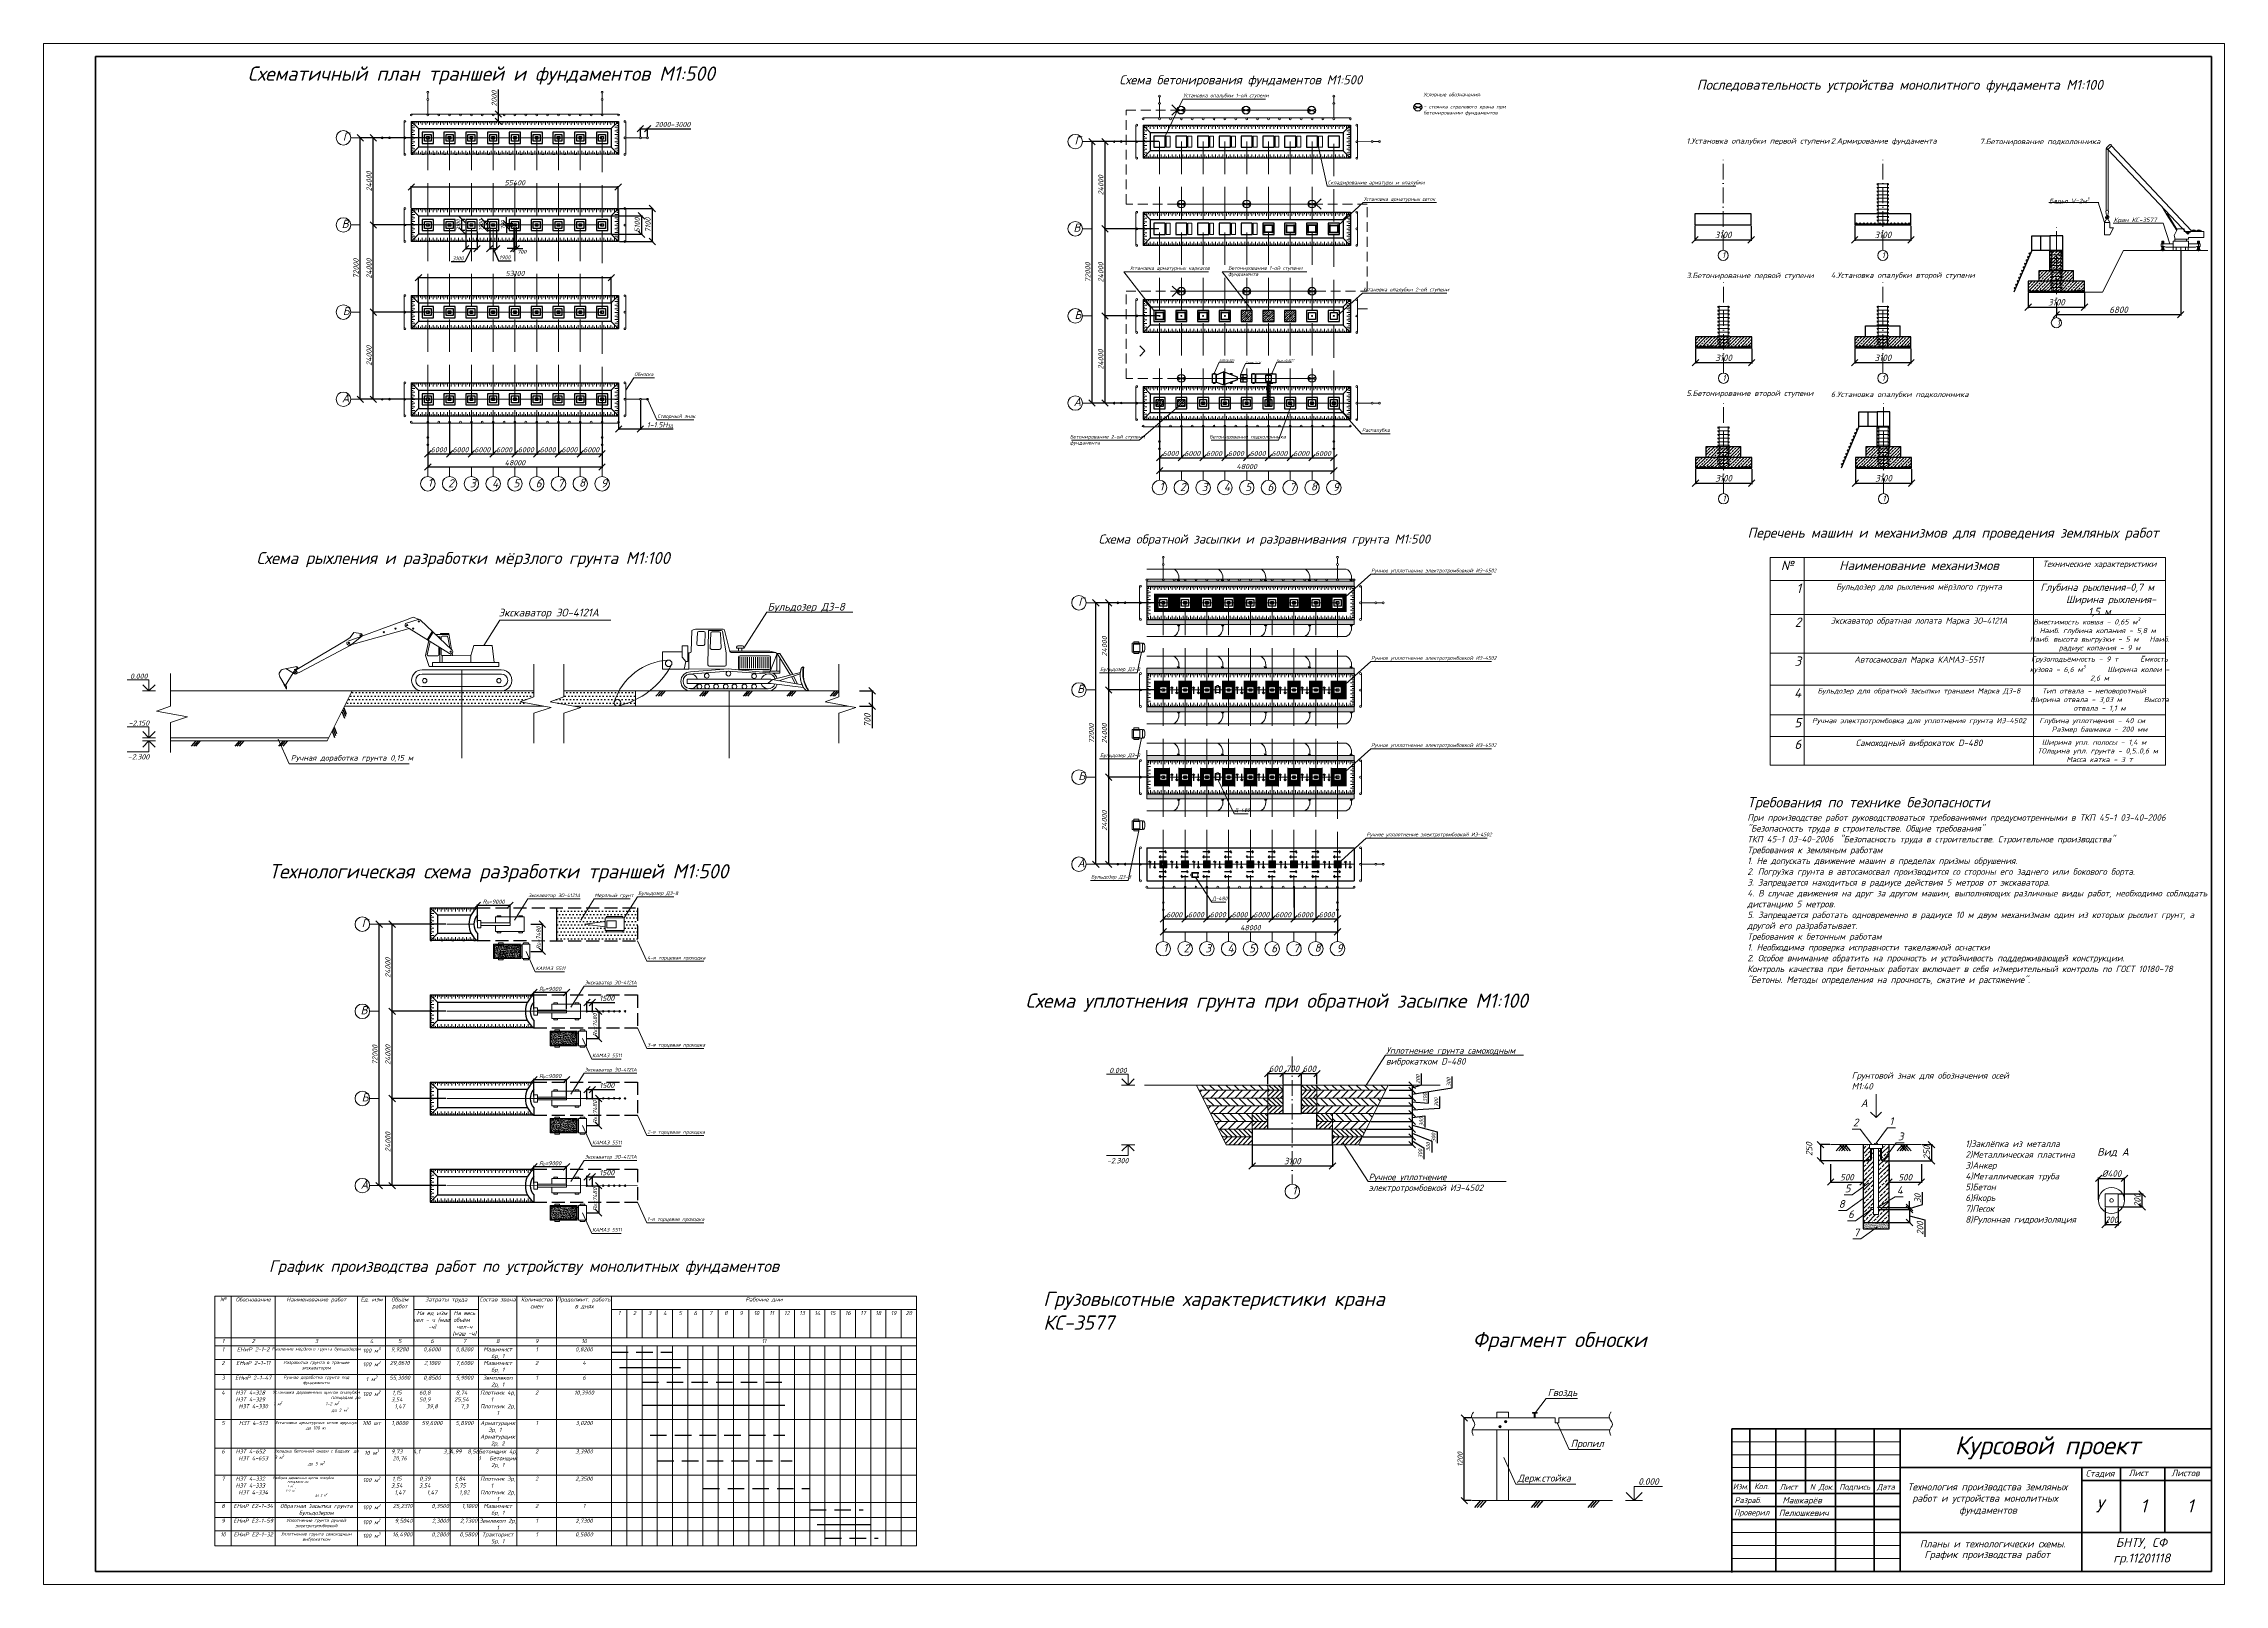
# Model space of a CAD drawing. Header units: millimetres. Extents: x 1422334 to 1587362, y 445536 to 446570.
# Drawn here: x 1586521 to 1587362, y 445976 to 446570 of the extents above; entities that cross this region are included whole.
import ezdxf

# ---------------------------------------------------------------- set-up
doc = ezdxf.new("R2010")
doc.units = ezdxf.units.MM
doc.header["$LTSCALE"] = 50
for name, pattern in [('ACAD_ISO10W100', [18, 12, -3, 0, -3]), ('DASHED', [19.05, 12.7, -6.35]), ('GOST2.303 4', [7, 5, -2, 0])]:
    doc.linetypes.add(name, pattern=pattern)
doc.layers.get('0').update_dxf_attribs({"lineweight": 13})
for name, color, linetype, lineweight in [('Buldoze', 7, 'Continuous', 13), ('Bульдозер', 7, 'Continuous', 13), ('fund transh', 7, 'Continuous', 30), ('grafik', 7, 'Continuous', 13), ('linii_grafika', 7, 'Continuous', 30), ('Risunochki', 7, 'Continuous', 13), ('text', 7, 'Continuous', 13), ('камаз', 7, 'Continuous', 13), ('Линии склона', 7, 'Continuous', 30), ('оси траншей размеры', 7, 'Continuous', 13), ('осноные линии', 7, 'Continuous', 13), ('Слой 0.13', 7, 'Continuous', 9), ('текст', 7, 'Continuous', 30), ('экскаватор', 7, 'Continuous', 13)]:
    doc.layers.add(name, color=color, linetype=linetype, lineweight=lineweight)
doc.styles.get("Standard").update_dxf_attribs({"font": 'isocpeui.ttf'})
doc.styles.add('стиль2', font='isocpeui.ttf')
doc.dimstyles.new('200', dxfattribs={"dimtxt": 2.5, "dimasz": 2.5, "dimexe": 0.3445, "dimexo": 0.3, "dimtad": 1, "dimlfac": 500, "dimtxsty": 'Standard', "dimblk": 'OBLIQUE', "dimcen": 2.5, "dimadec": 0, "dimazin": 0, "dimtfac": 1, "dimtmove": 0, "dimatfit": 3, "dimfxl": 1, "dimarcsym": 0})
pattern_1 = [(45, (1586119.8524, 445576.214), (-0.8980256, 0.8980256), [])]
pattern_2 = [(135, (1586119.8524, 445576.214), (-0.8980256, -0.8980256), [])]
pattern_3 = [(45, (1588020.5144, 445550.9201), (-0.8838835, 0.8838835), []), (45, (1588021.3969, 445550.9201), (-0.8838835, 0.8838835), [0.6, -0.25])]
pattern_4 = [(50, (1586963.83994, 446279.32956), (0.13851865, -0.0121188), [0.0144841, -0.15932506]), (355, (1586963.83994, 446279.32956), (-0.02679628, 0.14526434), [0.01158728, -0.1274605]), (100.45144, (1586963.85149, 446279.32855), (0.11172237, 0.13314553), [0.0123096, -0.13540557]), (46.1842, (1586963.83994, 446279.36818), (0.2061068, -0.0319656), [0.02172614, -0.2389876]), (96.63556, (1586963.85712, 446279.36552), (0.1805031, 0.188123), [0.0184644, -0.20310855]), (351.18415, (1586963.83994, 446279.36818), (0.1805031, 0.188123), [0.0173809, -0.19118986]), (21, (1586963.85925, 446279.35853), (0.11527545, -0.07775428), [0.0144841, -0.15932506]), (326, (1586963.85925, 446279.35853), (0.04698932, 0.1400418), [0.01158728, -0.12746004]), (71.45144, (1586963.86886, 446279.35205), (0.16226477, 0.06228752), [0.0123096, -0.13540534]), (37.5, (1586963.839943, 446279.32956), (0.002348327, 0.064288887), [0, -0.12591507, 0, -0.12939126, 0, -0.12794285]), (7.5, (1586963.83994, 446279.32956), (0.050804326, 0.076169295), [0, -0.07377233, 0, -0.123018255, 0, -0.04876312]), (327.5, (1586963.796877, 446279.32956), (0.10309224, -0.00435568), [0, -0.04828032, 0, -0.1506346, 0, -0.19988052]), (317.5, (1586963.777565, 446279.32956), (0.11262558, 0.01933227), [0, -0.06276442, 0, -0.10003682, 0, -0.14194414])]
pattern_5 = [(50, (1586963.83994, 446312.92956), (0.13851865, -0.0121188), [0.0144841, -0.15932506]), (355, (1586963.83994, 446312.92956), (-0.02679628, 0.14526434), [0.01158728, -0.1274605]), (100.45144, (1586963.85149, 446312.92855), (0.11172237, 0.13314553), [0.0123096, -0.13540557]), (46.1842, (1586963.83994, 446312.96818), (0.2061068, -0.0319656), [0.02172614, -0.2389876]), (96.63556, (1586963.85712, 446312.96552), (0.1805031, 0.188123), [0.0184644, -0.20310855]), (351.18415, (1586963.83994, 446312.96818), (0.1805031, 0.188123), [0.0173809, -0.19118986]), (21, (1586963.85925, 446312.95853), (0.11527545, -0.07775428), [0.0144841, -0.15932506]), (326, (1586963.85925, 446312.95853), (0.04698932, 0.1400418), [0.01158728, -0.12746004]), (71.45144, (1586963.86886, 446312.95205), (0.16226477, 0.06228752), [0.0123096, -0.13540534]), (37.5, (1586963.839943, 446312.92956), (0.002348327, 0.064288887), [0, -0.12591507, 0, -0.12939126, 0, -0.12794285]), (7.5, (1586963.83994, 446312.92956), (0.050804326, 0.076169295), [0, -0.07377233, 0, -0.123018255, 0, -0.04876312]), (327.5, (1586963.796877, 446312.92956), (0.10309224, -0.00435568), [0, -0.04828032, 0, -0.1506346, 0, -0.19988052]), (317.5, (1586963.777565, 446312.92956), (0.11262558, 0.01933227), [0, -0.06276442, 0, -0.10003682, 0, -0.14194414])]

# ---------------------------------------------------------------- blocks, each defined once
blk = doc.blocks.new('_Oblique')
at = {"color": 0, "linetype": 'ByBlock', "lineweight": -2}
blk.add_line((-0.5, -0.5), (0.5, 0.5), dxfattribs=at)
blk = doc.blocks.new('*D1813')
at = {"layer": 'Defpoints', "color": 0, "ltscale": 10000, "transparency": 16777216}
for p in [(1586669.07, 446432.6), (1586736.27, 446432.6), (1586736.27, 446406.52)]:
    blk.add_point(p, dxfattribs=at)
at = {"layer": 'оси траншей размеры', "color": 0, "lineweight": -2, "ltscale": 10000, "transparency": 16777216}
for p, q in [((1586669.07, 446432.3), (1586669.07, 446406.18)), ((1586736.27, 446432.3), (1586736.27, 446406.18)), ((1586669.07, 446406.52), (1586736.27, 446406.52))]:
    blk.add_line(p, q, dxfattribs=at)
at = {"layer": 'оси траншей размеры', "color": 0, "lineweight": -2, "ltscale": 10000, "transparency": 16777216, "xscale": 2.5, "yscale": 2.5, "zscale": 2.5, "rotation": 180}
blk.add_blockref('_Oblique', (1586669.07, 446406.52), dxfattribs=at)
at = {"layer": 'оси траншей размеры', "color": 0, "lineweight": -2, "ltscale": 10000, "transparency": 16777216, "xscale": 2.5, "yscale": 2.5, "zscale": 2.5}
blk.add_blockref('_Oblique', (1586736.27, 446406.52), dxfattribs=at)
at = {"layer": 'оси траншей размеры', "color": 0, "ltscale": 10000, "transparency": 16777216, "insert": (1586702.67, 446408.15), "char_height": 2, "attachment_point": 5}
blk.add_mtext('48000', dxfattribs=at)
blk = doc.blocks.new('*D1814')
at = {"layer": 'Defpoints', "color": 0, "ltscale": 10000, "transparency": 16777216}
for p in [(1586751.04, 446533.39), (1586753.84, 446536.9), (1586753.84, 446533.39)]:
    blk.add_point(p, dxfattribs=at)
at = {"layer": 'оси траншей размеры', "color": 0, "lineweight": -2, "ltscale": 10000, "transparency": 16777216}
for p, q in [((1586751.04, 446533.69), (1586751.04, 446537.25)), ((1586751.04, 446536.9), (1586753.84, 446536.9)), ((1586753.84, 446533.69), (1586753.84, 446537.25)), ((1586753.84, 446536.9), (1586770.54, 446536.9))]:
    blk.add_line(p, q, dxfattribs=at)
at = {"layer": 'оси траншей размеры', "color": 0, "lineweight": -2, "ltscale": 10000, "transparency": 16777216, "xscale": 2.5, "yscale": 2.5, "zscale": 2.5, "rotation": 180}
blk.add_blockref('_Oblique', (1586751.04, 446536.9), dxfattribs=at)
at = {"layer": 'оси траншей размеры', "color": 0, "lineweight": -2, "ltscale": 10000, "transparency": 16777216, "xscale": 2.5, "yscale": 2.5, "zscale": 2.5}
blk.add_blockref('_Oblique', (1586753.84, 446536.9), dxfattribs=at)
at = {"layer": 'оси траншей размеры', "color": 0, "ltscale": 10000, "transparency": 16777216, "insert": (1586763.44, 446538.53), "char_height": 2, "width": 7.1231, "attachment_point": 5}
blk.add_mtext('2000-3000', dxfattribs=at)
blk = doc.blocks.new('*D1815')
at = {"layer": 'Defpoints', "color": 0, "ltscale": 10000, "transparency": 16777216}
for p in [(1586669.07, 446423.41), (1586677.47, 446423.41), (1586677.47, 446411.54)]:
    blk.add_point(p, dxfattribs=at)
at = {"layer": 'оси траншей размеры', "color": 0, "lineweight": -2, "ltscale": 10000, "transparency": 16777216}
for p, q in [((1586669.07, 446423.11), (1586669.07, 446411.19)), ((1586677.47, 446423.11), (1586677.47, 446411.19)), ((1586669.07, 446411.54), (1586677.47, 446411.54))]:
    blk.add_line(p, q, dxfattribs=at)
at = {"layer": 'оси траншей размеры', "color": 0, "lineweight": -2, "ltscale": 10000, "transparency": 16777216, "xscale": 2.5, "yscale": 2.5, "zscale": 2.5, "rotation": 180}
blk.add_blockref('_Oblique', (1586669.07, 446411.54), dxfattribs=at)
at = {"layer": 'оси траншей размеры', "color": 0, "lineweight": -2, "ltscale": 10000, "transparency": 16777216, "xscale": 2.5, "yscale": 2.5, "zscale": 2.5}
blk.add_blockref('_Oblique', (1586677.47, 446411.54), dxfattribs=at)
at = {"layer": 'оси траншей размеры', "color": 0, "ltscale": 10000, "transparency": 16777216, "insert": (1586673.27, 446413.16), "char_height": 2, "attachment_point": 5}
blk.add_mtext('6000', dxfattribs=at)
blk = doc.blocks.new('*D1816')
at = {"layer": 'Defpoints', "color": 0, "ltscale": 10000, "transparency": 16777216}
for p in [(1586677.47, 446423.41), (1586685.87, 446423.41), (1586685.87, 446411.54)]:
    blk.add_point(p, dxfattribs=at)
at = {"layer": 'оси траншей размеры', "color": 0, "lineweight": -2, "ltscale": 10000, "transparency": 16777216}
for p, q in [((1586677.47, 446423.11), (1586677.47, 446411.19)), ((1586685.87, 446423.11), (1586685.87, 446411.19)), ((1586677.47, 446411.54), (1586685.87, 446411.54))]:
    blk.add_line(p, q, dxfattribs=at)
at = {"layer": 'оси траншей размеры', "color": 0, "lineweight": -2, "ltscale": 10000, "transparency": 16777216, "xscale": 2.5, "yscale": 2.5, "zscale": 2.5, "rotation": 180}
blk.add_blockref('_Oblique', (1586677.47, 446411.54), dxfattribs=at)
at = {"layer": 'оси траншей размеры', "color": 0, "lineweight": -2, "ltscale": 10000, "transparency": 16777216, "xscale": 2.5, "yscale": 2.5, "zscale": 2.5}
blk.add_blockref('_Oblique', (1586685.87, 446411.54), dxfattribs=at)
at = {"layer": 'оси траншей размеры', "color": 0, "ltscale": 10000, "transparency": 16777216, "insert": (1586681.67, 446413.16), "char_height": 2, "attachment_point": 5}
blk.add_mtext('6000', dxfattribs=at)
blk = doc.blocks.new('*D1817')
at = {"layer": 'Defpoints', "color": 0, "ltscale": 10000, "transparency": 16777216}
for p in [(1586685.87, 446423.41), (1586694.27, 446423.41), (1586694.27, 446411.54)]:
    blk.add_point(p, dxfattribs=at)
at = {"layer": 'оси траншей размеры', "color": 0, "lineweight": -2, "ltscale": 10000, "transparency": 16777216}
for p, q in [((1586685.87, 446423.11), (1586685.87, 446411.19)), ((1586694.27, 446423.11), (1586694.27, 446411.19)), ((1586685.87, 446411.54), (1586694.27, 446411.54))]:
    blk.add_line(p, q, dxfattribs=at)
at = {"layer": 'оси траншей размеры', "color": 0, "lineweight": -2, "ltscale": 10000, "transparency": 16777216, "xscale": 2.5, "yscale": 2.5, "zscale": 2.5, "rotation": 180}
blk.add_blockref('_Oblique', (1586685.87, 446411.54), dxfattribs=at)
at = {"layer": 'оси траншей размеры', "color": 0, "lineweight": -2, "ltscale": 10000, "transparency": 16777216, "xscale": 2.5, "yscale": 2.5, "zscale": 2.5}
blk.add_blockref('_Oblique', (1586694.27, 446411.54), dxfattribs=at)
at = {"layer": 'оси траншей размеры', "color": 0, "ltscale": 10000, "transparency": 16777216, "insert": (1586690.07, 446413.16), "char_height": 2, "attachment_point": 5}
blk.add_mtext('6000', dxfattribs=at)
blk = doc.blocks.new('*D1818')
at = {"layer": 'Defpoints', "color": 0, "ltscale": 10000, "transparency": 16777216}
for p in [(1586694.27, 446423.41), (1586702.67, 446423.41), (1586702.67, 446411.54)]:
    blk.add_point(p, dxfattribs=at)
at = {"layer": 'оси траншей размеры', "color": 0, "lineweight": -2, "ltscale": 10000, "transparency": 16777216}
for p, q in [((1586694.27, 446423.11), (1586694.27, 446411.19)), ((1586702.67, 446423.11), (1586702.67, 446411.19)), ((1586694.27, 446411.54), (1586702.67, 446411.54))]:
    blk.add_line(p, q, dxfattribs=at)
at = {"layer": 'оси траншей размеры', "color": 0, "lineweight": -2, "ltscale": 10000, "transparency": 16777216, "xscale": 2.5, "yscale": 2.5, "zscale": 2.5, "rotation": 180}
blk.add_blockref('_Oblique', (1586694.27, 446411.54), dxfattribs=at)
at = {"layer": 'оси траншей размеры', "color": 0, "lineweight": -2, "ltscale": 10000, "transparency": 16777216, "xscale": 2.5, "yscale": 2.5, "zscale": 2.5}
blk.add_blockref('_Oblique', (1586702.67, 446411.54), dxfattribs=at)
at = {"layer": 'оси траншей размеры', "color": 0, "ltscale": 10000, "transparency": 16777216, "insert": (1586698.47, 446413.16), "char_height": 2, "attachment_point": 5}
blk.add_mtext('6000', dxfattribs=at)
blk = doc.blocks.new('*D1819')
at = {"layer": 'Defpoints', "color": 0, "ltscale": 10000, "transparency": 16777216}
for p in [(1586702.67, 446423.41), (1586711.07, 446423.41), (1586711.07, 446411.54)]:
    blk.add_point(p, dxfattribs=at)
at = {"layer": 'оси траншей размеры', "color": 0, "lineweight": -2, "ltscale": 10000, "transparency": 16777216}
for p, q in [((1586702.67, 446423.11), (1586702.67, 446411.19)), ((1586711.07, 446423.11), (1586711.07, 446411.19)), ((1586702.67, 446411.54), (1586711.07, 446411.54))]:
    blk.add_line(p, q, dxfattribs=at)
at = {"layer": 'оси траншей размеры', "color": 0, "lineweight": -2, "ltscale": 10000, "transparency": 16777216, "xscale": 2.5, "yscale": 2.5, "zscale": 2.5, "rotation": 180}
blk.add_blockref('_Oblique', (1586702.67, 446411.54), dxfattribs=at)
at = {"layer": 'оси траншей размеры', "color": 0, "lineweight": -2, "ltscale": 10000, "transparency": 16777216, "xscale": 2.5, "yscale": 2.5, "zscale": 2.5}
blk.add_blockref('_Oblique', (1586711.07, 446411.54), dxfattribs=at)
at = {"layer": 'оси траншей размеры', "color": 0, "ltscale": 10000, "transparency": 16777216, "insert": (1586706.87, 446413.16), "char_height": 2, "attachment_point": 5}
blk.add_mtext('6000', dxfattribs=at)
blk = doc.blocks.new('*D1820')
at = {"layer": 'Defpoints', "color": 0, "ltscale": 10000, "transparency": 16777216}
for p in [(1586711.07, 446423.41), (1586719.47, 446423.41), (1586719.47, 446411.54)]:
    blk.add_point(p, dxfattribs=at)
at = {"layer": 'оси траншей размеры', "color": 0, "lineweight": -2, "ltscale": 10000, "transparency": 16777216}
for p, q in [((1586711.07, 446423.11), (1586711.07, 446411.19)), ((1586719.47, 446423.11), (1586719.47, 446411.19)), ((1586711.07, 446411.54), (1586719.47, 446411.54))]:
    blk.add_line(p, q, dxfattribs=at)
at = {"layer": 'оси траншей размеры', "color": 0, "lineweight": -2, "ltscale": 10000, "transparency": 16777216, "xscale": 2.5, "yscale": 2.5, "zscale": 2.5, "rotation": 180}
blk.add_blockref('_Oblique', (1586711.07, 446411.54), dxfattribs=at)
at = {"layer": 'оси траншей размеры', "color": 0, "lineweight": -2, "ltscale": 10000, "transparency": 16777216, "xscale": 2.5, "yscale": 2.5, "zscale": 2.5}
blk.add_blockref('_Oblique', (1586719.47, 446411.54), dxfattribs=at)
at = {"layer": 'оси траншей размеры', "color": 0, "ltscale": 10000, "transparency": 16777216, "insert": (1586715.27, 446413.16), "char_height": 2, "attachment_point": 5}
blk.add_mtext('6000', dxfattribs=at)
blk = doc.blocks.new('*D1821')
at = {"layer": 'Defpoints', "color": 0, "ltscale": 10000, "transparency": 16777216}
for p in [(1586719.47, 446423.41), (1586727.87, 446423.41), (1586727.87, 446411.54)]:
    blk.add_point(p, dxfattribs=at)
at = {"layer": 'оси траншей размеры', "color": 0, "lineweight": -2, "ltscale": 10000, "transparency": 16777216}
for p, q in [((1586719.47, 446423.11), (1586719.47, 446411.19)), ((1586727.87, 446423.11), (1586727.87, 446411.19)), ((1586719.47, 446411.54), (1586727.87, 446411.54))]:
    blk.add_line(p, q, dxfattribs=at)
at = {"layer": 'оси траншей размеры', "color": 0, "lineweight": -2, "ltscale": 10000, "transparency": 16777216, "xscale": 2.5, "yscale": 2.5, "zscale": 2.5, "rotation": 180}
blk.add_blockref('_Oblique', (1586719.47, 446411.54), dxfattribs=at)
at = {"layer": 'оси траншей размеры', "color": 0, "lineweight": -2, "ltscale": 10000, "transparency": 16777216, "xscale": 2.5, "yscale": 2.5, "zscale": 2.5}
blk.add_blockref('_Oblique', (1586727.87, 446411.54), dxfattribs=at)
at = {"layer": 'оси траншей размеры', "color": 0, "ltscale": 10000, "transparency": 16777216, "insert": (1586723.67, 446413.16), "char_height": 2, "attachment_point": 5}
blk.add_mtext('6000', dxfattribs=at)
blk = doc.blocks.new('*D1822')
at = {"layer": 'Defpoints', "color": 0, "ltscale": 10000, "transparency": 16777216}
for p in [(1586727.87, 446423.41), (1586736.27, 446423.41), (1586736.27, 446411.54)]:
    blk.add_point(p, dxfattribs=at)
at = {"layer": 'оси траншей размеры', "color": 0, "lineweight": -2, "ltscale": 10000, "transparency": 16777216}
for p, q in [((1586727.87, 446423.11), (1586727.87, 446411.19)), ((1586736.27, 446423.11), (1586736.27, 446411.19)), ((1586727.87, 446411.54), (1586736.27, 446411.54))]:
    blk.add_line(p, q, dxfattribs=at)
at = {"layer": 'оси траншей размеры', "color": 0, "lineweight": -2, "ltscale": 10000, "transparency": 16777216, "xscale": 2.5, "yscale": 2.5, "zscale": 2.5, "rotation": 180}
blk.add_blockref('_Oblique', (1586727.87, 446411.54), dxfattribs=at)
at = {"layer": 'оси траншей размеры', "color": 0, "lineweight": -2, "ltscale": 10000, "transparency": 16777216, "xscale": 2.5, "yscale": 2.5, "zscale": 2.5}
blk.add_blockref('_Oblique', (1586736.27, 446411.54), dxfattribs=at)
at = {"layer": 'оси траншей размеры', "color": 0, "ltscale": 10000, "transparency": 16777216, "insert": (1586732.07, 446413.16), "char_height": 2, "attachment_point": 5}
blk.add_mtext('6000', dxfattribs=at)
blk = doc.blocks.new('*D1823')
at = {"layer": 'Defpoints', "color": 0, "ltscale": 10000, "transparency": 16777216}
for p in [(1586742.64, 446432.59), (1586751.04, 446432.59), (1586751.04, 446421.16)]:
    blk.add_point(p, dxfattribs=at)
at = {"layer": 'оси траншей размеры', "color": 0, "lineweight": -2, "ltscale": 10000, "transparency": 16777216}
for p, q in [((1586742.64, 446432.29), (1586742.64, 446420.81)), ((1586751.04, 446432.29), (1586751.04, 446420.81)), ((1586742.64, 446421.16), (1586751.04, 446421.16)), ((1586751.04, 446421.16), (1586763.66, 446421.16))]:
    blk.add_line(p, q, dxfattribs=at)
at = {"layer": 'оси траншей размеры', "color": 0, "lineweight": -2, "ltscale": 10000, "transparency": 16777216, "xscale": 2.5, "yscale": 2.5, "zscale": 2.5, "rotation": 180}
blk.add_blockref('_Oblique', (1586742.64, 446421.16), dxfattribs=at)
at = {"layer": 'оси траншей размеры', "color": 0, "lineweight": -2, "ltscale": 10000, "transparency": 16777216, "xscale": 2.5, "yscale": 2.5, "zscale": 2.5}
blk.add_blockref('_Oblique', (1586751.04, 446421.16), dxfattribs=at)
at = {"layer": 'оси траншей размеры', "color": 0, "ltscale": 10000, "transparency": 16777216, "insert": (1586758.6, 446422.78), "char_height": 2, "attachment_point": 5}
blk.add_mtext('1-1.5H{\\H0.7x;\\S^ зд;}', dxfattribs=at)
blk = doc.blocks.new('*D1824')
at = {"layer": 'Defpoints', "color": 0, "ltscale": 10000, "transparency": 16777216}
for p in [(1586683.7, 446497.61), (1586688.04, 446497.61), (1586688.04, 446490.68)]:
    blk.add_point(p, dxfattribs=at)
at = {"layer": 'оси траншей размеры', "color": 0, "lineweight": -2, "ltscale": 10000, "transparency": 16777216}
for p, q in [((1586683.7, 446497.31), (1586683.7, 446490.34)), ((1586688.04, 446497.31), (1586688.04, 446490.34)), ((1586685.87, 446490.68), (1586683.29, 446485.56)), ((1586683.7, 446490.68), (1586688.04, 446490.68)), ((1586683.29, 446485.56), (1586678.08, 446485.56))]:
    blk.add_line(p, q, dxfattribs=at)
at = {"layer": 'оси траншей размеры', "color": 0, "lineweight": -2, "ltscale": 10000, "transparency": 16777216, "xscale": 2.5, "yscale": 2.5, "zscale": 2.5, "rotation": 180}
blk.add_blockref('_Oblique', (1586683.7, 446490.68), dxfattribs=at)
at = {"layer": 'оси траншей размеры', "color": 0, "lineweight": -2, "ltscale": 10000, "transparency": 16777216, "xscale": 2.5, "yscale": 2.5, "zscale": 2.5}
blk.add_blockref('_Oblique', (1586688.04, 446490.68), dxfattribs=at)
at = {"layer": 'оси траншей размеры', "color": 0, "ltscale": 10000, "transparency": 16777216, "insert": (1586680.69, 446486.93), "char_height": 1.5, "attachment_point": 5}
blk.add_mtext('3100', dxfattribs=at)
blk = doc.blocks.new('*D1825')
at = {"layer": 'Defpoints', "color": 0, "ltscale": 10000, "transparency": 16777216}
for p in [(1586682.24, 446501.95), (1586683.7, 446501.95), (1586683.7, 446497.61)]:
    blk.add_point(p, dxfattribs=at)
at = {"layer": 'оси траншей размеры', "color": 0, "lineweight": -2, "ltscale": 10000, "transparency": 16777216}
for p, q in [((1586683.4, 446501.95), (1586681.89, 446501.95)), ((1586683.4, 446497.61), (1586681.89, 446497.61)), ((1586682.24, 446497.61), (1586682.24, 446501.95))]:
    blk.add_line(p, q, dxfattribs=at)
at = {"layer": 'оси траншей размеры', "color": 0, "lineweight": -2, "ltscale": 10000, "transparency": 16777216, "xscale": 2.5, "yscale": 2.5, "zscale": 2.5}
for p, rotation in [((1586682.24, 446501.95), 90), ((1586682.24, 446497.61), 270)]:
    blk.add_blockref('_Oblique', p, dxfattribs=dict(at, rotation=rotation))
at = {"layer": 'оси траншей размеры', "color": 0, "ltscale": 10000, "transparency": 16777216, "insert": (1586680.86, 446499.78), "char_height": 1.5, "attachment_point": 5, "rotation": 90}
blk.add_mtext('3100', dxfattribs=at)
blk = doc.blocks.new('*D1826')
at = {"layer": 'Defpoints', "color": 0, "ltscale": 10000, "transparency": 16777216}
for p in [(1586692.94, 446498.47), (1586695.6, 446498.47), (1586695.6, 446490.68)]:
    blk.add_point(p, dxfattribs=at)
at = {"layer": 'оси траншей размеры', "color": 0, "lineweight": -2, "ltscale": 10000, "transparency": 16777216}
for p, q in [((1586692.94, 446498.17), (1586692.94, 446490.34)), ((1586695.6, 446498.17), (1586695.6, 446490.34)), ((1586692.94, 446490.68), (1586695.6, 446490.68)), ((1586694.27, 446490.68), (1586696.31, 446485.92)), ((1586696.31, 446485.92), (1586701.24, 446485.92))]:
    blk.add_line(p, q, dxfattribs=at)
at = {"layer": 'оси траншей размеры', "color": 0, "lineweight": -2, "ltscale": 10000, "transparency": 16777216, "xscale": 2.5, "yscale": 2.5, "zscale": 2.5, "rotation": 180}
blk.add_blockref('_Oblique', (1586692.94, 446490.68), dxfattribs=at)
at = {"layer": 'оси траншей размеры', "color": 0, "lineweight": -2, "ltscale": 10000, "transparency": 16777216, "xscale": 2.5, "yscale": 2.5, "zscale": 2.5}
blk.add_blockref('_Oblique', (1586695.6, 446490.68), dxfattribs=at)
at = {"layer": 'оси траншей размеры', "color": 0, "ltscale": 10000, "transparency": 16777216, "insert": (1586698.77, 446487.3), "char_height": 1.5, "attachment_point": 5}
blk.add_mtext('1900', dxfattribs=at)
blk = doc.blocks.new('*D1827')
at = {"layer": 'Defpoints', "color": 0, "ltscale": 10000, "transparency": 16777216}
for p in [(1586690.92, 446501.13), (1586692.94, 446501.13), (1586692.94, 446498.47)]:
    blk.add_point(p, dxfattribs=at)
at = {"layer": 'оси траншей размеры', "color": 0, "lineweight": -2, "ltscale": 10000, "transparency": 16777216}
for p, q in [((1586692.64, 446501.13), (1586690.58, 446501.13)), ((1586692.64, 446498.47), (1586690.58, 446498.47)), ((1586690.92, 446498.47), (1586690.92, 446501.13))]:
    blk.add_line(p, q, dxfattribs=at)
at = {"layer": 'оси траншей размеры', "color": 0, "lineweight": -2, "ltscale": 10000, "transparency": 16777216, "xscale": 2.5, "yscale": 2.5, "zscale": 2.5}
for p, rotation in [((1586690.92, 446501.13), 90), ((1586690.92, 446498.47), 270)]:
    blk.add_blockref('_Oblique', p, dxfattribs=dict(at, rotation=rotation))
at = {"layer": 'оси траншей размеры', "color": 0, "ltscale": 10000, "transparency": 16777216, "insert": (1586689.55, 446499.8), "char_height": 1.5, "attachment_point": 5, "rotation": 90}
blk.add_mtext('1900', dxfattribs=at)
blk = doc.blocks.new('*D1828')
at = {"layer": 'Defpoints', "color": 0, "ltscale": 10000, "transparency": 16777216}
for p in [(1586702.18, 446499.31), (1586703.16, 446499.31), (1586703.16, 446490.68)]:
    blk.add_point(p, dxfattribs=at)
at = {"layer": 'оси траншей размеры', "color": 0, "lineweight": -2, "ltscale": 10000, "transparency": 16777216}
for p, q in [((1586702.18, 446499.01), (1586702.18, 446490.34)), ((1586703.16, 446499.01), (1586703.16, 446490.34)), ((1586702.18, 446490.68), (1586699.68, 446490.68)), ((1586702.18, 446490.68), (1586703.16, 446490.68)), ((1586703.16, 446490.68), (1586705.66, 446490.68))]:
    blk.add_line(p, q, dxfattribs=at)
at = {"layer": 'оси траншей размеры', "color": 0, "lineweight": -2, "ltscale": 10000, "transparency": 16777216, "xscale": 2.5, "yscale": 2.5, "zscale": 2.5}
blk.add_blockref('_Oblique', (1586702.18, 446490.68), dxfattribs=at)
at = {"layer": 'оси траншей размеры', "color": 0, "lineweight": -2, "ltscale": 10000, "transparency": 16777216, "xscale": 2.5, "yscale": 2.5, "zscale": 2.5, "rotation": 180}
blk.add_blockref('_Oblique', (1586703.16, 446490.68), dxfattribs=at)
at = {"layer": 'оси траншей размеры', "color": 0, "ltscale": 10000, "transparency": 16777216, "insert": (1586705.33, 446489.46), "char_height": 1.5, "attachment_point": 5}
blk.add_mtext('700', dxfattribs=at)
blk = doc.blocks.new('*D1829')
at = {"layer": 'Defpoints', "color": 0, "ltscale": 10000, "transparency": 16777216}
for p in [(1586699.37, 446500.29), (1586702.18, 446500.29), (1586702.18, 446499.31)]:
    blk.add_point(p, dxfattribs=at)
at = {"layer": 'оси траншей размеры', "color": 0, "lineweight": -2, "ltscale": 10000, "transparency": 16777216}
for p, q in [((1586701.88, 446500.29), (1586699.03, 446500.29)), ((1586701.88, 446499.31), (1586699.03, 446499.31)), ((1586699.37, 446500.29), (1586699.37, 446502.79)), ((1586699.37, 446499.31), (1586699.37, 446500.29)), ((1586699.37, 446499.31), (1586699.37, 446496.81))]:
    blk.add_line(p, q, dxfattribs=at)
at = {"layer": 'оси траншей размеры', "color": 0, "lineweight": -2, "ltscale": 10000, "transparency": 16777216, "xscale": 2.5, "yscale": 2.5, "zscale": 2.5}
for p, rotation in [((1586699.37, 446500.29), 270), ((1586699.37, 446499.31), 90)]:
    blk.add_blockref('_Oblique', p, dxfattribs=dict(at, rotation=rotation))
at = {"layer": 'оси траншей размеры', "color": 0, "ltscale": 10000, "transparency": 16777216, "insert": (1586697.99, 446499.8), "char_height": 1.5, "attachment_point": 5, "rotation": 90}
blk.add_mtext('700', dxfattribs=at)
blk = doc.blocks.new('*D1830')
at = {"layer": 'Defpoints', "color": 0, "ltscale": 10000, "transparency": 16777216}
for p in [(1586648.03, 446466.2), (1586669.07, 446466.2), (1586669.07, 446432.6)]:
    blk.add_point(p, dxfattribs=at)
at = {"layer": 'оси траншей размеры', "color": 0, "lineweight": -2, "ltscale": 10000, "transparency": 16777216}
for p, q in [((1586668.77, 446466.2), (1586647.69, 446466.2)), ((1586648.03, 446432.6), (1586648.03, 446466.2)), ((1586668.77, 446432.6), (1586647.69, 446432.6))]:
    blk.add_line(p, q, dxfattribs=at)
at = {"layer": 'оси траншей размеры', "color": 0, "lineweight": -2, "ltscale": 10000, "transparency": 16777216, "xscale": 2.5, "yscale": 2.5, "zscale": 2.5}
for p, rotation in [((1586648.03, 446466.2), 90), ((1586648.03, 446432.6), 270)]:
    blk.add_blockref('_Oblique', p, dxfattribs=dict(at, rotation=rotation))
at = {"layer": 'оси траншей размеры', "color": 0, "ltscale": 10000, "transparency": 16777216, "insert": (1586646.41, 446449.4), "char_height": 2, "attachment_point": 5, "rotation": 90}
blk.add_mtext('24000', dxfattribs=at)
blk = doc.blocks.new('*D1831')
at = {"layer": 'Defpoints', "color": 0, "ltscale": 10000, "transparency": 16777216}
for p in [(1586648.03, 446499.8), (1586669.07, 446499.8), (1586669.07, 446466.2)]:
    blk.add_point(p, dxfattribs=at)
at = {"layer": 'оси траншей размеры', "color": 0, "lineweight": -2, "ltscale": 10000, "transparency": 16777216}
for p, q in [((1586668.77, 446499.8), (1586647.69, 446499.8)), ((1586648.03, 446466.2), (1586648.03, 446499.8)), ((1586668.77, 446466.2), (1586647.69, 446466.2))]:
    blk.add_line(p, q, dxfattribs=at)
at = {"layer": 'оси траншей размеры', "color": 0, "lineweight": -2, "ltscale": 10000, "transparency": 16777216, "xscale": 2.5, "yscale": 2.5, "zscale": 2.5}
for p, rotation in [((1586648.03, 446499.8), 90), ((1586648.03, 446466.2), 270)]:
    blk.add_blockref('_Oblique', p, dxfattribs=dict(at, rotation=rotation))
at = {"layer": 'оси траншей размеры', "color": 0, "ltscale": 10000, "transparency": 16777216, "insert": (1586646.41, 446483), "char_height": 2, "attachment_point": 5, "rotation": 90}
blk.add_mtext('24000', dxfattribs=at)
blk = doc.blocks.new('*D1832')
at = {"layer": 'Defpoints', "color": 0, "ltscale": 10000, "transparency": 16777216}
for p in [(1586648.03, 446533.4), (1586669.07, 446533.4), (1586669.07, 446499.8)]:
    blk.add_point(p, dxfattribs=at)
at = {"layer": 'оси траншей размеры', "color": 0, "lineweight": -2, "ltscale": 10000, "transparency": 16777216}
for p, q in [((1586668.77, 446533.4), (1586647.69, 446533.4)), ((1586648.03, 446499.8), (1586648.03, 446533.4)), ((1586668.77, 446499.8), (1586647.69, 446499.8))]:
    blk.add_line(p, q, dxfattribs=at)
at = {"layer": 'оси траншей размеры', "color": 0, "lineweight": -2, "ltscale": 10000, "transparency": 16777216, "xscale": 2.5, "yscale": 2.5, "zscale": 2.5}
for p, rotation in [((1586648.03, 446533.4), 90), ((1586648.03, 446499.8), 270)]:
    blk.add_blockref('_Oblique', p, dxfattribs=dict(at, rotation=rotation))
at = {"layer": 'оси траншей размеры', "color": 0, "ltscale": 10000, "transparency": 16777216, "insert": (1586646.41, 446516.6), "char_height": 2, "attachment_point": 5, "rotation": 90}
blk.add_mtext('24000', dxfattribs=at)
blk = doc.blocks.new('*D1833')
at = {"layer": 'Defpoints', "color": 0, "ltscale": 10000, "transparency": 16777216}
for p in [(1586643.03, 446533.4), (1586669.07, 446533.4), (1586669.07, 446432.6)]:
    blk.add_point(p, dxfattribs=at)
at = {"layer": 'оси траншей размеры', "color": 0, "lineweight": -2, "ltscale": 10000, "transparency": 16777216}
for p, q in [((1586668.77, 446533.4), (1586642.68, 446533.4)), ((1586643.03, 446432.6), (1586643.03, 446533.4)), ((1586668.77, 446432.6), (1586642.68, 446432.6))]:
    blk.add_line(p, q, dxfattribs=at)
at = {"layer": 'оси траншей размеры', "color": 0, "lineweight": -2, "ltscale": 10000, "transparency": 16777216, "xscale": 2.5, "yscale": 2.5, "zscale": 2.5}
for p, rotation in [((1586643.03, 446533.4), 90), ((1586643.03, 446432.6), 270)]:
    blk.add_blockref('_Oblique', p, dxfattribs=dict(at, rotation=rotation))
at = {"layer": 'оси траншей размеры', "color": 0, "ltscale": 10000, "transparency": 16777216, "insert": (1586641.39, 446483), "char_height": 2, "attachment_point": 5, "rotation": 90}
blk.add_mtext('72000', dxfattribs=at)
blk = doc.blocks.new('*D1834')
at = {"layer": 'Defpoints', "color": 0, "ltscale": 10000, "transparency": 16777216}
for p in [(1586696.3, 446542.55), (1586696.3, 446542.55), (1586696.3, 446539.75)]:
    blk.add_point(p, dxfattribs=at)
at = {"layer": 'оси траншей размеры', "color": 0, "lineweight": -2, "ltscale": 10000, "transparency": 16777216}
for p, q in [((1586696.3, 446542.55), (1586696.3, 446552)), ((1586696.3, 446539.75), (1586696.3, 446542.55)), ((1586696.6, 446542.55), (1586696.65, 446542.55)), ((1586696.6, 446539.75), (1586696.65, 446539.75))]:
    blk.add_line(p, q, dxfattribs=at)
at = {"layer": 'оси траншей размеры', "color": 0, "lineweight": -2, "ltscale": 10000, "transparency": 16777216, "xscale": 2.5, "yscale": 2.5, "zscale": 2.5}
for p, rotation in [((1586696.3, 446542.55), 90), ((1586696.3, 446539.75), 270)]:
    blk.add_blockref('_Oblique', p, dxfattribs=dict(at, rotation=rotation))
at = {"layer": 'оси траншей размеры', "color": 0, "ltscale": 10000, "transparency": 16777216, "insert": (1586694.68, 446548.53), "char_height": 2, "attachment_point": 5, "rotation": 90}
blk.add_mtext('2000', dxfattribs=at)
blk = doc.blocks.new('*D1835')
at = {"layer": 'Defpoints', "color": 0, "ltscale": 10000, "transparency": 16777216}
for p in [(1586739.84, 446503.35), (1586739.84, 446496.2), (1586751.46, 446496.2)]:
    blk.add_point(p, dxfattribs=at)
at = {"layer": 'оси траншей размеры', "color": 0, "lineweight": -2, "ltscale": 10000, "transparency": 16777216}
for p, q in [((1586740.14, 446503.35), (1586751.81, 446503.35)), ((1586740.14, 446496.2), (1586751.81, 446496.2)), ((1586751.46, 446503.35), (1586751.46, 446496.2))]:
    blk.add_line(p, q, dxfattribs=at)
at = {"layer": 'оси траншей размеры', "color": 0, "lineweight": -2, "ltscale": 10000, "transparency": 16777216, "xscale": 2.5, "yscale": 2.5, "zscale": 2.5}
for p, rotation in [((1586751.46, 446503.35), 90), ((1586751.46, 446496.2), 270)]:
    blk.add_blockref('_Oblique', p, dxfattribs=dict(at, rotation=rotation))
at = {"layer": 'оси траншей размеры', "color": 0, "ltscale": 10000, "transparency": 16777216, "insert": (1586749.84, 446499.78), "char_height": 2, "attachment_point": 5, "rotation": 90}
blk.add_mtext('5100', dxfattribs=at)
blk = doc.blocks.new('*D1836')
at = {"layer": 'Defpoints', "color": 0, "ltscale": 10000, "transparency": 16777216}
for p in [(1586742.64, 446506.16), (1586742.64, 446493.41), (1586755.63, 446493.41)]:
    blk.add_point(p, dxfattribs=at)
at = {"layer": 'оси траншей размеры', "color": 0, "lineweight": -2, "ltscale": 10000, "transparency": 16777216}
for p, q in [((1586742.94, 446506.16), (1586755.97, 446506.16)), ((1586755.63, 446506.16), (1586755.63, 446493.41)), ((1586742.94, 446493.41), (1586755.97, 446493.41))]:
    blk.add_line(p, q, dxfattribs=at)
at = {"layer": 'оси траншей размеры', "color": 0, "lineweight": -2, "ltscale": 10000, "transparency": 16777216, "xscale": 2.5, "yscale": 2.5, "zscale": 2.5}
for p, rotation in [((1586755.63, 446506.16), 90), ((1586755.63, 446493.41), 270)]:
    blk.add_blockref('_Oblique', p, dxfattribs=dict(at, rotation=rotation))
at = {"layer": 'оси траншей размеры', "color": 0, "ltscale": 10000, "transparency": 16777216, "insert": (1586753.99, 446499.79), "char_height": 2, "attachment_point": 5, "rotation": 90}
blk.add_mtext('7100', dxfattribs=at)
blk = doc.blocks.new('*D1857')
at = {"layer": 'Defpoints', "color": 0, "ltscale": 10000, "transparency": 16777216}
for p in [(1586655.31, 446163.04), (1586676.35, 446163.04), (1586676.35, 446129.44)]:
    blk.add_point(p, dxfattribs=at)
at = {"layer": 'оси траншей размеры', "color": 0, "lineweight": -2, "ltscale": 10000, "transparency": 16777216}
for p, q in [((1586676.05, 446163.04), (1586654.96, 446163.04)), ((1586655.31, 446129.44), (1586655.31, 446163.04)), ((1586676.05, 446129.44), (1586654.96, 446129.44))]:
    blk.add_line(p, q, dxfattribs=at)
at = {"layer": 'оси траншей размеры', "color": 0, "lineweight": -2, "ltscale": 10000, "transparency": 16777216, "xscale": 2.5, "yscale": 2.5, "zscale": 2.5}
for p, rotation in [((1586655.31, 446163.04), 90), ((1586655.31, 446129.44), 270)]:
    blk.add_blockref('_Oblique', p, dxfattribs=dict(at, rotation=rotation))
at = {"layer": 'оси траншей размеры', "color": 0, "ltscale": 10000, "transparency": 16777216, "insert": (1586653.68, 446146.24), "char_height": 2, "attachment_point": 5, "rotation": 90}
blk.add_mtext('24000', dxfattribs=at)
blk = doc.blocks.new('*D1858')
at = {"layer": 'Defpoints', "color": 0, "ltscale": 10000, "transparency": 16777216}
for p in [(1586655.31, 446196.64), (1586676.35, 446196.64), (1586676.35, 446163.04)]:
    blk.add_point(p, dxfattribs=at)
at = {"layer": 'оси траншей размеры', "color": 0, "lineweight": -2, "ltscale": 10000, "transparency": 16777216}
for p, q in [((1586676.05, 446196.64), (1586654.96, 446196.64)), ((1586655.31, 446163.04), (1586655.31, 446196.64)), ((1586676.05, 446163.04), (1586654.96, 446163.04))]:
    blk.add_line(p, q, dxfattribs=at)
at = {"layer": 'оси траншей размеры', "color": 0, "lineweight": -2, "ltscale": 10000, "transparency": 16777216, "xscale": 2.5, "yscale": 2.5, "zscale": 2.5}
for p, rotation in [((1586655.31, 446196.64), 90), ((1586655.31, 446163.04), 270)]:
    blk.add_blockref('_Oblique', p, dxfattribs=dict(at, rotation=rotation))
at = {"layer": 'оси траншей размеры', "color": 0, "ltscale": 10000, "transparency": 16777216, "insert": (1586653.68, 446179.84), "char_height": 2, "attachment_point": 5, "rotation": 90}
blk.add_mtext('24000', dxfattribs=at)
blk = doc.blocks.new('*D1859')
at = {"layer": 'Defpoints', "color": 0, "ltscale": 10000, "transparency": 16777216}
for p in [(1586655.31, 446230.24), (1586676.35, 446230.24), (1586676.35, 446196.64)]:
    blk.add_point(p, dxfattribs=at)
at = {"layer": 'оси траншей размеры', "color": 0, "lineweight": -2, "ltscale": 10000, "transparency": 16777216}
for p, q in [((1586676.05, 446230.24), (1586654.96, 446230.24)), ((1586655.31, 446196.64), (1586655.31, 446230.24)), ((1586676.05, 446196.64), (1586654.96, 446196.64))]:
    blk.add_line(p, q, dxfattribs=at)
at = {"layer": 'оси траншей размеры', "color": 0, "lineweight": -2, "ltscale": 10000, "transparency": 16777216, "xscale": 2.5, "yscale": 2.5, "zscale": 2.5}
for p, rotation in [((1586655.31, 446230.24), 90), ((1586655.31, 446196.64), 270)]:
    blk.add_blockref('_Oblique', p, dxfattribs=dict(at, rotation=rotation))
at = {"layer": 'оси траншей размеры', "color": 0, "ltscale": 10000, "transparency": 16777216, "insert": (1586653.68, 446213.44), "char_height": 2, "attachment_point": 5, "rotation": 90}
blk.add_mtext('24000', dxfattribs=at)
blk = doc.blocks.new('*D1860')
at = {"layer": 'Defpoints', "color": 0, "ltscale": 10000, "transparency": 16777216}
for p in [(1586650.3, 446230.24), (1586676.35, 446230.24), (1586676.35, 446129.44)]:
    blk.add_point(p, dxfattribs=at)
at = {"layer": 'оси траншей размеры', "color": 0, "lineweight": -2, "ltscale": 10000, "transparency": 16777216}
for p, q in [((1586676.05, 446230.24), (1586649.96, 446230.24)), ((1586650.3, 446129.44), (1586650.3, 446230.24)), ((1586676.05, 446129.44), (1586649.96, 446129.44))]:
    blk.add_line(p, q, dxfattribs=at)
at = {"layer": 'оси траншей размеры', "color": 0, "lineweight": -2, "ltscale": 10000, "transparency": 16777216, "xscale": 2.5, "yscale": 2.5, "zscale": 2.5}
for p, rotation in [((1586650.3, 446230.24), 90), ((1586650.3, 446129.44), 270)]:
    blk.add_blockref('_Oblique', p, dxfattribs=dict(at, rotation=rotation))
at = {"layer": 'оси траншей размеры', "color": 0, "ltscale": 10000, "transparency": 16777216, "insert": (1586648.66, 446179.84), "char_height": 2, "attachment_point": 5, "rotation": 90}
blk.add_mtext('72000', dxfattribs=at)
blk = doc.blocks.new('*D1866')
at = {"layer": 'Defpoints', "color": 0, "ltscale": 10000, "transparency": 16777216}
for p in [(1586730.22, 446129.42), (1586730.22, 446118.95), (1586734.98, 446118.95)]:
    blk.add_point(p, dxfattribs=at)
at = {"layer": 'оси траншей размеры', "color": 0, "lineweight": -2, "ltscale": 10000, "transparency": 16777216}
for p, q in [((1586730.52, 446129.42), (1586735.33, 446129.42)), ((1586734.98, 446129.42), (1586734.98, 446118.95)), ((1586730.52, 446118.95), (1586735.33, 446118.95))]:
    blk.add_line(p, q, dxfattribs=at)
at = {"layer": 'оси траншей размеры', "color": 0, "lineweight": -2, "ltscale": 10000, "transparency": 16777216, "xscale": 2.5, "yscale": 2.5, "zscale": 2.5}
for p, rotation in [((1586734.98, 446129.42), 90), ((1586734.98, 446118.95), 270)]:
    blk.add_blockref('_Oblique', p, dxfattribs=dict(at, rotation=rotation))
at = {"layer": 'оси траншей размеры', "color": 0, "ltscale": 10000, "transparency": 16777216, "insert": (1586733.55, 446124.19), "char_height": 2, "attachment_point": 5, "rotation": 90}
blk.add_mtext('{\\H0.8x;R\\H0.7x;\\S^ В;\\H1.42857x;=7480}', dxfattribs=at)
blk = doc.blocks.new('*D1867')
at = {"layer": 'Defpoints', "color": 0, "ltscale": 10000, "transparency": 16777216}
for p in [(1586709.95, 446136.67), (1586709.95, 446129.95), (1586722.55, 446129.95)]:
    blk.add_point(p, dxfattribs=at)
at = {"layer": 'оси траншей размеры', "color": 0, "lineweight": -2, "ltscale": 10000, "transparency": 16777216}
for p, q in [((1586709.95, 446130.25), (1586709.95, 446137.01)), ((1586722.55, 446136.67), (1586709.95, 446136.67)), ((1586722.55, 446130.25), (1586722.55, 446137.01))]:
    blk.add_line(p, q, dxfattribs=at)
at = {"layer": 'оси траншей размеры', "color": 0, "lineweight": -2, "ltscale": 10000, "transparency": 16777216, "xscale": 2.5, "yscale": 2.5, "zscale": 2.5, "rotation": 180}
blk.add_blockref('_Oblique', (1586709.95, 446136.67), dxfattribs=at)
at = {"layer": 'оси траншей размеры', "color": 0, "lineweight": -2, "ltscale": 10000, "transparency": 16777216, "xscale": 2.5, "yscale": 2.5, "zscale": 2.5}
blk.add_blockref('_Oblique', (1586722.55, 446136.67), dxfattribs=at)
at = {"layer": 'оси траншей размеры', "color": 0, "ltscale": 10000, "transparency": 16777216, "insert": (1586716.25, 446138.09), "char_height": 2, "attachment_point": 5}
blk.add_mtext('{\\H0.8x;R\\H0.7x;\\S^ р;\\H1.42857x;=9000}', dxfattribs=at)
blk = doc.blocks.new('*D1868')
at = {"layer": 'Defpoints', "color": 0, "ltscale": 10000, "transparency": 16777216}
for p in [(1586730.22, 446163.04), (1586730.22, 446152.57), (1586734.98, 446152.57)]:
    blk.add_point(p, dxfattribs=at)
at = {"layer": 'оси траншей размеры', "color": 0, "lineweight": -2, "ltscale": 10000, "transparency": 16777216}
for p, q in [((1586730.52, 446163.04), (1586735.33, 446163.04)), ((1586734.98, 446163.04), (1586734.98, 446152.57)), ((1586730.52, 446152.57), (1586735.33, 446152.57))]:
    blk.add_line(p, q, dxfattribs=at)
at = {"layer": 'оси траншей размеры', "color": 0, "lineweight": -2, "ltscale": 10000, "transparency": 16777216, "xscale": 2.5, "yscale": 2.5, "zscale": 2.5}
for p, rotation in [((1586734.98, 446163.04), 90), ((1586734.98, 446152.57), 270)]:
    blk.add_blockref('_Oblique', p, dxfattribs=dict(at, rotation=rotation))
at = {"layer": 'оси траншей размеры', "color": 0, "ltscale": 10000, "transparency": 16777216, "insert": (1586733.55, 446157.8), "char_height": 2, "attachment_point": 5, "rotation": 90}
blk.add_mtext('{\\H0.8x;R\\H0.7x;\\S^ В;\\H1.42857x;=7480}', dxfattribs=at)
blk = doc.blocks.new('*D1869')
at = {"layer": 'Defpoints', "color": 0, "ltscale": 10000, "transparency": 16777216}
for p in [(1586709.95, 446170.27), (1586709.95, 446163.55), (1586722.55, 446163.55)]:
    blk.add_point(p, dxfattribs=at)
at = {"layer": 'оси траншей размеры', "color": 0, "lineweight": -2, "ltscale": 10000, "transparency": 16777216}
for p, q in [((1586709.95, 446163.85), (1586709.95, 446170.61)), ((1586722.55, 446170.27), (1586709.95, 446170.27)), ((1586722.55, 446163.85), (1586722.55, 446170.61))]:
    blk.add_line(p, q, dxfattribs=at)
at = {"layer": 'оси траншей размеры', "color": 0, "lineweight": -2, "ltscale": 10000, "transparency": 16777216, "xscale": 2.5, "yscale": 2.5, "zscale": 2.5, "rotation": 180}
blk.add_blockref('_Oblique', (1586709.95, 446170.27), dxfattribs=at)
at = {"layer": 'оси траншей размеры', "color": 0, "lineweight": -2, "ltscale": 10000, "transparency": 16777216, "xscale": 2.5, "yscale": 2.5, "zscale": 2.5}
blk.add_blockref('_Oblique', (1586722.55, 446170.27), dxfattribs=at)
at = {"layer": 'оси траншей размеры', "color": 0, "ltscale": 10000, "transparency": 16777216, "insert": (1586716.25, 446171.69), "char_height": 2, "attachment_point": 5}
blk.add_mtext('{\\H0.8x;R\\H0.7x;\\S^ р;\\H1.42857x;=9000}', dxfattribs=at)
blk = doc.blocks.new('*D1861')
at = {"layer": 'Defpoints', "color": 0, "ltscale": 10000, "transparency": 16777216}
for p in [(1586730.22, 446196.64), (1586730.22, 446186.17), (1586734.98, 446186.17)]:
    blk.add_point(p, dxfattribs=at)
at = {"layer": 'оси траншей размеры', "color": 0, "lineweight": -2, "ltscale": 10000, "transparency": 16777216}
for p, q in [((1586730.52, 446196.64), (1586735.33, 446196.64)), ((1586734.98, 446196.64), (1586734.98, 446186.17)), ((1586730.52, 446186.17), (1586735.33, 446186.17))]:
    blk.add_line(p, q, dxfattribs=at)
at = {"layer": 'оси траншей размеры', "color": 0, "lineweight": -2, "ltscale": 10000, "transparency": 16777216, "xscale": 2.5, "yscale": 2.5, "zscale": 2.5}
for p, rotation in [((1586734.98, 446196.64), 90), ((1586734.98, 446186.17), 270)]:
    blk.add_blockref('_Oblique', p, dxfattribs=dict(at, rotation=rotation))
at = {"layer": 'оси траншей размеры', "color": 0, "ltscale": 10000, "transparency": 16777216, "insert": (1586733.55, 446191.4), "char_height": 2, "attachment_point": 5, "rotation": 90}
blk.add_mtext('{\\H0.8x;R\\H0.7x;\\S^ В;\\H1.42857x;=7480}', dxfattribs=at)
blk = doc.blocks.new('*D1862')
at = {"layer": 'Defpoints', "color": 0, "ltscale": 10000, "transparency": 16777216}
for p in [(1586709.95, 446203.87), (1586709.95, 446197.15), (1586722.55, 446197.15)]:
    blk.add_point(p, dxfattribs=at)
at = {"layer": 'оси траншей размеры', "color": 0, "lineweight": -2, "ltscale": 10000, "transparency": 16777216}
for p, q in [((1586709.95, 446197.45), (1586709.95, 446204.21)), ((1586722.55, 446203.87), (1586709.95, 446203.87)), ((1586722.55, 446197.45), (1586722.55, 446204.21))]:
    blk.add_line(p, q, dxfattribs=at)
at = {"layer": 'оси траншей размеры', "color": 0, "lineweight": -2, "ltscale": 10000, "transparency": 16777216, "xscale": 2.5, "yscale": 2.5, "zscale": 2.5, "rotation": 180}
blk.add_blockref('_Oblique', (1586709.95, 446203.87), dxfattribs=at)
at = {"layer": 'оси траншей размеры', "color": 0, "lineweight": -2, "ltscale": 10000, "transparency": 16777216, "xscale": 2.5, "yscale": 2.5, "zscale": 2.5}
blk.add_blockref('_Oblique', (1586722.55, 446203.87), dxfattribs=at)
at = {"layer": 'оси траншей размеры', "color": 0, "ltscale": 10000, "transparency": 16777216, "insert": (1586716.25, 446205.29), "char_height": 2, "attachment_point": 5}
blk.add_mtext('{\\H0.8x;R\\H0.7x;\\S^ р;\\H1.42857x;=9000}', dxfattribs=at)
blk = doc.blocks.new('*D1863')
at = {"layer": 'Defpoints', "color": 0, "ltscale": 10000, "transparency": 16777216}
for p in [(1586730.43, 446196.64), (1586732.53, 446200.04), (1586732.53, 446196.64)]:
    blk.add_point(p, dxfattribs=at)
at = {"layer": 'оси траншей размеры', "color": 0, "lineweight": -2, "ltscale": 10000, "transparency": 16777216}
for p, q in [((1586730.43, 446196.94), (1586730.43, 446200.39)), ((1586730.43, 446200.04), (1586732.53, 446200.04)), ((1586732.53, 446196.94), (1586732.53, 446200.39)), ((1586732.53, 446200.04), (1586741.2, 446200.04))]:
    blk.add_line(p, q, dxfattribs=at)
at = {"layer": 'оси траншей размеры', "color": 0, "lineweight": -2, "ltscale": 10000, "transparency": 16777216, "xscale": 2.5, "yscale": 2.5, "zscale": 2.5, "rotation": 180}
blk.add_blockref('_Oblique', (1586730.43, 446200.04), dxfattribs=at)
at = {"layer": 'оси траншей размеры', "color": 0, "lineweight": -2, "ltscale": 10000, "transparency": 16777216, "xscale": 2.5, "yscale": 2.5, "zscale": 2.5}
blk.add_blockref('_Oblique', (1586732.53, 446200.04), dxfattribs=at)
at = {"layer": 'оси траншей размеры', "color": 0, "ltscale": 10000, "transparency": 16777216, "insert": (1586738.11, 446201.67), "char_height": 2, "attachment_point": 5}
blk.add_mtext('1500', dxfattribs=at)
blk = doc.blocks.new('*D1864')
at = {"layer": 'Defpoints', "color": 0, "ltscale": 10000, "transparency": 16777216}
for p in [(1586730.43, 446163.04), (1586732.53, 446166.44), (1586732.53, 446163.04)]:
    blk.add_point(p, dxfattribs=at)
at = {"layer": 'оси траншей размеры', "color": 0, "lineweight": -2, "ltscale": 10000, "transparency": 16777216}
for p, q in [((1586730.43, 446163.34), (1586730.43, 446166.79)), ((1586730.43, 446166.44), (1586732.53, 446166.44)), ((1586732.53, 446163.34), (1586732.53, 446166.79)), ((1586732.53, 446166.44), (1586741.2, 446166.44))]:
    blk.add_line(p, q, dxfattribs=at)
at = {"layer": 'оси траншей размеры', "color": 0, "lineweight": -2, "ltscale": 10000, "transparency": 16777216, "xscale": 2.5, "yscale": 2.5, "zscale": 2.5, "rotation": 180}
blk.add_blockref('_Oblique', (1586730.43, 446166.44), dxfattribs=at)
at = {"layer": 'оси траншей размеры', "color": 0, "lineweight": -2, "ltscale": 10000, "transparency": 16777216, "xscale": 2.5, "yscale": 2.5, "zscale": 2.5}
blk.add_blockref('_Oblique', (1586732.53, 446166.44), dxfattribs=at)
at = {"layer": 'оси траншей размеры', "color": 0, "ltscale": 10000, "transparency": 16777216, "insert": (1586738.11, 446168.07), "char_height": 2, "attachment_point": 5}
blk.add_mtext('1500', dxfattribs=at)
blk = doc.blocks.new('*D1865')
at = {"layer": 'Defpoints', "color": 0, "ltscale": 10000, "transparency": 16777216}
for p in [(1586730.43, 446129.42), (1586732.53, 446132.83), (1586732.53, 446129.42)]:
    blk.add_point(p, dxfattribs=at)
at = {"layer": 'оси траншей размеры', "color": 0, "lineweight": -2, "ltscale": 10000, "transparency": 16777216}
for p, q in [((1586730.43, 446129.72), (1586730.43, 446133.17)), ((1586730.43, 446132.83), (1586732.53, 446132.83)), ((1586732.53, 446129.72), (1586732.53, 446133.17)), ((1586732.53, 446132.83), (1586741.2, 446132.83))]:
    blk.add_line(p, q, dxfattribs=at)
at = {"layer": 'оси траншей размеры', "color": 0, "lineweight": -2, "ltscale": 10000, "transparency": 16777216, "xscale": 2.5, "yscale": 2.5, "zscale": 2.5, "rotation": 180}
blk.add_blockref('_Oblique', (1586730.43, 446132.83), dxfattribs=at)
at = {"layer": 'оси траншей размеры', "color": 0, "lineweight": -2, "ltscale": 10000, "transparency": 16777216, "xscale": 2.5, "yscale": 2.5, "zscale": 2.5}
blk.add_blockref('_Oblique', (1586732.53, 446132.83), dxfattribs=at)
at = {"layer": 'оси траншей размеры', "color": 0, "ltscale": 10000, "transparency": 16777216, "insert": (1586738.11, 446134.45), "char_height": 2, "attachment_point": 5}
blk.add_mtext('1500', dxfattribs=at)
blk = doc.blocks.new('*D1870')
at = {"layer": 'Defpoints', "color": 0, "ltscale": 10000, "transparency": 16777216}
for p in [(1586708.45, 446230.22), (1586708.45, 446219.75), (1586713.21, 446219.75)]:
    blk.add_point(p, dxfattribs=at)
at = {"layer": 'оси траншей размеры', "color": 0, "lineweight": -2, "ltscale": 10000, "transparency": 16777216}
for p, q in [((1586708.75, 446230.22), (1586713.56, 446230.22)), ((1586713.21, 446230.22), (1586713.21, 446219.75)), ((1586708.75, 446219.75), (1586713.56, 446219.75))]:
    blk.add_line(p, q, dxfattribs=at)
at = {"layer": 'оси траншей размеры', "color": 0, "lineweight": -2, "ltscale": 10000, "transparency": 16777216, "xscale": 2.5, "yscale": 2.5, "zscale": 2.5}
for p, rotation in [((1586713.21, 446230.22), 90), ((1586713.21, 446219.75), 270)]:
    blk.add_blockref('_Oblique', p, dxfattribs=dict(at, rotation=rotation))
at = {"layer": 'оси траншей размеры', "color": 0, "ltscale": 10000, "transparency": 16777216, "insert": (1586711.78, 446224.99), "char_height": 2, "attachment_point": 5, "rotation": 90}
blk.add_mtext('{\\H0.8x;R\\H0.7x;\\S^ В;\\H1.42857x;=7480}', dxfattribs=at)
blk = doc.blocks.new('*D1871')
at = {"layer": 'Defpoints', "color": 0, "ltscale": 10000, "transparency": 16777216}
for p in [(1586688.18, 446237.47), (1586688.18, 446230.75), (1586700.78, 446230.75)]:
    blk.add_point(p, dxfattribs=at)
at = {"layer": 'оси траншей размеры', "color": 0, "lineweight": -2, "ltscale": 10000, "transparency": 16777216}
for p, q in [((1586688.18, 446231.05), (1586688.18, 446237.81)), ((1586700.78, 446237.47), (1586688.18, 446237.47)), ((1586700.78, 446231.05), (1586700.78, 446237.81))]:
    blk.add_line(p, q, dxfattribs=at)
at = {"layer": 'оси траншей размеры', "color": 0, "lineweight": -2, "ltscale": 10000, "transparency": 16777216, "xscale": 2.5, "yscale": 2.5, "zscale": 2.5, "rotation": 180}
blk.add_blockref('_Oblique', (1586688.18, 446237.47), dxfattribs=at)
at = {"layer": 'оси траншей размеры', "color": 0, "lineweight": -2, "ltscale": 10000, "transparency": 16777216, "xscale": 2.5, "yscale": 2.5, "zscale": 2.5}
blk.add_blockref('_Oblique', (1586700.78, 446237.47), dxfattribs=at)
at = {"layer": 'оси траншей размеры', "color": 0, "ltscale": 10000, "transparency": 16777216, "insert": (1586694.48, 446238.89), "char_height": 2, "attachment_point": 5}
blk.add_mtext('{\\H0.8x;R\\H0.7x;\\S^ р;\\H1.42857x;=9000}', dxfattribs=at)
blk = doc.blocks.new('*D1874')
at = {"layer": 'Buldoze', "color": 0, "lineweight": -2, "ltscale": 10000, "transparency": 16777216}
for p, q in [((1586835.51, 446320.18), (1586840.8, 446320.18)), ((1586840.46, 446320.18), (1586840.46, 446314.3)), ((1586835.51, 446314.3), (1586840.8, 446314.3)), ((1586840.46, 446314.3), (1586840.46, 446305.75))]:
    blk.add_line(p, q, dxfattribs=at)
at = {"layer": 'Defpoints', "color": 0, "ltscale": 10000, "transparency": 16777216}
for p in [(1586835.21, 446320.18), (1586835.21, 446314.3), (1586840.46, 446314.3)]:
    blk.add_point(p, dxfattribs=at)
at = {"layer": 'Buldoze', "color": 0, "lineweight": -2, "ltscale": 10000, "transparency": 16777216, "xscale": 2.5, "yscale": 2.5, "zscale": 2.5}
for p, rotation in [((1586840.46, 446320.18), 90), ((1586840.46, 446314.3), 270)]:
    blk.add_blockref('_Oblique', p, dxfattribs=dict(at, rotation=rotation))
at = {"layer": 'Buldoze', "color": 0, "ltscale": 10000, "transparency": 16777216, "insert": (1586838.57, 446308.78), "char_height": 2.5, "attachment_point": 5, "rotation": 90}
blk.add_mtext('700', dxfattribs=at)
blk = doc.blocks.new('*D1893')
at = {"layer": 'Buldoze', "color": 0, "lineweight": -2, "ltscale": 10000, "transparency": 16777216}
for p, q in [((1587071.4, 446039.86), (1587068.43, 446039.86)), ((1587068.77, 446008.01), (1587068.77, 446039.86)), ((1587071.4, 446008.01), (1587068.43, 446008.01))]:
    blk.add_line(p, q, dxfattribs=at)
at = {"layer": 'Defpoints', "color": 0, "ltscale": 10000, "transparency": 16777216}
for p in [(1587068.77, 446039.86), (1587071.7, 446039.86), (1587071.7, 446008.01)]:
    blk.add_point(p, dxfattribs=at)
at = {"layer": 'Buldoze', "color": 0, "lineweight": -2, "ltscale": 10000, "transparency": 16777216, "xscale": 2.5, "yscale": 2.5, "zscale": 2.5}
for p, rotation in [((1587068.77, 446039.86), 90), ((1587068.77, 446008.01), 270)]:
    blk.add_blockref('_Oblique', p, dxfattribs=dict(at, rotation=rotation))
at = {"layer": 'Buldoze', "color": 0, "ltscale": 10000, "transparency": 16777216, "insert": (1587067.15, 446023.93), "char_height": 2, "attachment_point": 5, "rotation": 90}
blk.add_mtext('1200', dxfattribs=at)
blk = doc.blocks.new('*D1915')
at = {"layer": 'Defpoints', "color": 0, "ltscale": 10000, "transparency": 16777216}
for p in [(1587157.74, 446499.83), (1587179.44, 446499.83), (1587179.44, 446494.09)]:
    blk.add_point(p, dxfattribs=at)
at = {"layer": 'Risunochki', "color": 0, "lineweight": -2, "ltscale": 10000, "transparency": 16777216}
for p, q in [((1587157.74, 446499.53), (1587157.74, 446493.74)), ((1587179.44, 446499.53), (1587179.44, 446493.74)), ((1587157.74, 446494.09), (1587179.44, 446494.09))]:
    blk.add_line(p, q, dxfattribs=at)
at = {"layer": 'Risunochki', "color": 0, "lineweight": -2, "ltscale": 10000, "transparency": 16777216, "xscale": 2.5, "yscale": 2.5, "zscale": 2.5, "rotation": 180}
blk.add_blockref('_Oblique', (1587157.74, 446494.09), dxfattribs=at)
at = {"layer": 'Risunochki', "color": 0, "lineweight": -2, "ltscale": 10000, "transparency": 16777216, "xscale": 2.5, "yscale": 2.5, "zscale": 2.5}
blk.add_blockref('_Oblique', (1587179.44, 446494.09), dxfattribs=at)
at = {"layer": 'Risunochki', "color": 0, "ltscale": 10000, "transparency": 16777216, "insert": (1587168.59, 446495.96), "char_height": 2.5, "attachment_point": 5}
blk.add_mtext('3100', dxfattribs=at)
blk = doc.blocks.new('*D1916')
at = {"layer": 'Defpoints', "color": 0, "ltscale": 10000, "transparency": 16777216}
for p in [(1587219.35, 446499.83), (1587241.05, 446499.83), (1587241.05, 446494.09)]:
    blk.add_point(p, dxfattribs=at)
at = {"layer": 'Risunochki', "color": 0, "lineweight": -2, "ltscale": 10000, "transparency": 16777216}
for p, q in [((1587219.35, 446499.53), (1587219.35, 446493.74)), ((1587241.05, 446499.53), (1587241.05, 446493.74)), ((1587219.35, 446494.09), (1587241.05, 446494.09))]:
    blk.add_line(p, q, dxfattribs=at)
at = {"layer": 'Risunochki', "color": 0, "lineweight": -2, "ltscale": 10000, "transparency": 16777216, "xscale": 2.5, "yscale": 2.5, "zscale": 2.5, "rotation": 180}
blk.add_blockref('_Oblique', (1587219.35, 446494.09), dxfattribs=at)
at = {"layer": 'Risunochki', "color": 0, "lineweight": -2, "ltscale": 10000, "transparency": 16777216, "xscale": 2.5, "yscale": 2.5, "zscale": 2.5}
blk.add_blockref('_Oblique', (1587241.05, 446494.09), dxfattribs=at)
at = {"layer": 'Risunochki', "color": 0, "ltscale": 10000, "transparency": 16777216, "insert": (1587230.2, 446495.96), "char_height": 2.5, "attachment_point": 5}
blk.add_mtext('3100', dxfattribs=at)
blk = doc.blocks.new('*D1910')
at = {"layer": 'Defpoints', "color": 0, "ltscale": 10000, "transparency": 16777216}
for p in [(1587157.92, 446452.47), (1587179.62, 446452.47), (1587179.62, 446446.72)]:
    blk.add_point(p, dxfattribs=at)
at = {"layer": 'Risunochki', "color": 0, "lineweight": -2, "ltscale": 10000, "transparency": 16777216}
for p, q in [((1587157.92, 446452.17), (1587157.92, 446446.37)), ((1587157.92, 446446.72), (1587179.62, 446446.72)), ((1587179.62, 446452.17), (1587179.62, 446446.37))]:
    blk.add_line(p, q, dxfattribs=at)
at = {"layer": 'Risunochki', "color": 0, "lineweight": -2, "ltscale": 10000, "transparency": 16777216, "xscale": 2.5, "yscale": 2.5, "zscale": 2.5, "rotation": 180}
blk.add_blockref('_Oblique', (1587157.92, 446446.72), dxfattribs=at)
at = {"layer": 'Risunochki', "color": 0, "lineweight": -2, "ltscale": 10000, "transparency": 16777216, "xscale": 2.5, "yscale": 2.5, "zscale": 2.5}
blk.add_blockref('_Oblique', (1587179.62, 446446.72), dxfattribs=at)
at = {"layer": 'Risunochki', "color": 0, "ltscale": 10000, "transparency": 16777216, "insert": (1587168.77, 446448.59), "char_height": 2.5, "attachment_point": 5}
blk.add_mtext('3100', dxfattribs=at)
blk = doc.blocks.new('*D1911')
at = {"layer": 'Defpoints', "color": 0, "ltscale": 10000, "transparency": 16777216}
for p in [(1587219.35, 446452.47), (1587241.05, 446452.47), (1587241.05, 446446.72)]:
    blk.add_point(p, dxfattribs=at)
at = {"layer": 'Risunochki', "color": 0, "lineweight": -2, "ltscale": 10000, "transparency": 16777216}
for p, q in [((1587219.35, 446452.17), (1587219.35, 446446.37)), ((1587219.35, 446446.72), (1587241.05, 446446.72)), ((1587241.05, 446452.17), (1587241.05, 446446.37))]:
    blk.add_line(p, q, dxfattribs=at)
at = {"layer": 'Risunochki', "color": 0, "lineweight": -2, "ltscale": 10000, "transparency": 16777216, "xscale": 2.5, "yscale": 2.5, "zscale": 2.5, "rotation": 180}
blk.add_blockref('_Oblique', (1587219.35, 446446.72), dxfattribs=at)
at = {"layer": 'Risunochki', "color": 0, "lineweight": -2, "ltscale": 10000, "transparency": 16777216, "xscale": 2.5, "yscale": 2.5, "zscale": 2.5}
blk.add_blockref('_Oblique', (1587241.05, 446446.72), dxfattribs=at)
at = {"layer": 'Risunochki', "color": 0, "ltscale": 10000, "transparency": 16777216, "insert": (1587230.2, 446448.59), "char_height": 2.5, "attachment_point": 5}
blk.add_mtext('3100', dxfattribs=at)
blk = doc.blocks.new('*D1912')
at = {"layer": 'Defpoints', "color": 0, "ltscale": 10000, "transparency": 16777216}
for p in [(1587157.92, 446406.01), (1587179.62, 446406.01), (1587179.62, 446400.26)]:
    blk.add_point(p, dxfattribs=at)
at = {"layer": 'Risunochki', "color": 0, "lineweight": -2, "ltscale": 10000, "transparency": 16777216}
for p, q in [((1587157.92, 446405.71), (1587157.92, 446399.92)), ((1587179.62, 446405.71), (1587179.62, 446399.92)), ((1587157.92, 446400.26), (1587179.62, 446400.26))]:
    blk.add_line(p, q, dxfattribs=at)
at = {"layer": 'Risunochki', "color": 0, "lineweight": -2, "ltscale": 10000, "transparency": 16777216, "xscale": 2.5, "yscale": 2.5, "zscale": 2.5, "rotation": 180}
blk.add_blockref('_Oblique', (1587157.92, 446400.26), dxfattribs=at)
at = {"layer": 'Risunochki', "color": 0, "lineweight": -2, "ltscale": 10000, "transparency": 16777216, "xscale": 2.5, "yscale": 2.5, "zscale": 2.5}
blk.add_blockref('_Oblique', (1587179.62, 446400.26), dxfattribs=at)
at = {"layer": 'Risunochki', "color": 0, "ltscale": 10000, "transparency": 16777216, "insert": (1587168.77, 446402.14), "char_height": 2.5, "attachment_point": 5}
blk.add_mtext('3100', dxfattribs=at)
blk = doc.blocks.new('*D1913')
at = {"layer": 'Defpoints', "color": 0, "ltscale": 10000, "transparency": 16777216}
for p in [(1587219.6, 446406.01), (1587241.3, 446406.01), (1587241.3, 446400.26)]:
    blk.add_point(p, dxfattribs=at)
at = {"layer": 'Risunochki', "color": 0, "lineweight": -2, "ltscale": 10000, "transparency": 16777216}
for p, q in [((1587219.6, 446405.71), (1587219.6, 446399.92)), ((1587241.3, 446405.71), (1587241.3, 446399.92)), ((1587219.6, 446400.26), (1587241.3, 446400.26))]:
    blk.add_line(p, q, dxfattribs=at)
at = {"layer": 'Risunochki', "color": 0, "lineweight": -2, "ltscale": 10000, "transparency": 16777216, "xscale": 2.5, "yscale": 2.5, "zscale": 2.5, "rotation": 180}
blk.add_blockref('_Oblique', (1587219.6, 446400.26), dxfattribs=at)
at = {"layer": 'Risunochki', "color": 0, "lineweight": -2, "ltscale": 10000, "transparency": 16777216, "xscale": 2.5, "yscale": 2.5, "zscale": 2.5}
blk.add_blockref('_Oblique', (1587241.3, 446400.26), dxfattribs=at)
at = {"layer": 'Risunochki', "color": 0, "ltscale": 10000, "transparency": 16777216, "insert": (1587230.45, 446402.14), "char_height": 2.5, "attachment_point": 5}
blk.add_mtext('3100', dxfattribs=at)
blk = doc.blocks.new('*D1914')
at = {"layer": 'Defpoints', "color": 0, "ltscale": 10000, "transparency": 16777216}
for p in [(1587286.26, 446473.88), (1587307.96, 446473.88), (1587307.96, 446468.13)]:
    blk.add_point(p, dxfattribs=at)
at = {"layer": 'Risunochki', "color": 0, "lineweight": -2, "ltscale": 10000, "transparency": 16777216}
for p, q in [((1587286.26, 446473.58), (1587286.26, 446467.79)), ((1587307.96, 446473.58), (1587307.96, 446467.79)), ((1587286.26, 446468.13), (1587307.96, 446468.13))]:
    blk.add_line(p, q, dxfattribs=at)
at = {"layer": 'Risunochki', "color": 0, "lineweight": -2, "ltscale": 10000, "transparency": 16777216, "xscale": 2.5, "yscale": 2.5, "zscale": 2.5, "rotation": 180}
blk.add_blockref('_Oblique', (1587286.26, 446468.13), dxfattribs=at)
at = {"layer": 'Risunochki', "color": 0, "lineweight": -2, "ltscale": 10000, "transparency": 16777216, "xscale": 2.5, "yscale": 2.5, "zscale": 2.5}
blk.add_blockref('_Oblique', (1587307.96, 446468.13), dxfattribs=at)
at = {"layer": 'Risunochki', "color": 0, "ltscale": 10000, "transparency": 16777216, "insert": (1587297.11, 446470.01), "char_height": 2.5, "attachment_point": 5}
blk.add_mtext('3100', dxfattribs=at)
blk = doc.blocks.new('*D1917')
at = {"layer": 'Defpoints', "color": 0, "ltscale": 10000, "transparency": 16777216}
for p in [(1587345.06, 446489.98), (1587297.11, 446468.13), (1587345.06, 446465.23)]:
    blk.add_point(p, dxfattribs=at)
at = {"layer": 'Risunochki', "color": 0, "lineweight": -2, "ltscale": 10000, "transparency": 16777216}
for p, q in [((1587345.06, 446489.68), (1587345.06, 446464.89)), ((1587297.11, 446467.83), (1587297.11, 446464.89)), ((1587297.11, 446465.23), (1587345.06, 446465.23))]:
    blk.add_line(p, q, dxfattribs=at)
at = {"layer": 'Risunochki', "color": 0, "lineweight": -2, "ltscale": 10000, "transparency": 16777216, "xscale": 2.5, "yscale": 2.5, "zscale": 2.5, "rotation": 180}
blk.add_blockref('_Oblique', (1587297.11, 446465.23), dxfattribs=at)
at = {"layer": 'Risunochki', "color": 0, "lineweight": -2, "ltscale": 10000, "transparency": 16777216, "xscale": 2.5, "yscale": 2.5, "zscale": 2.5}
blk.add_blockref('_Oblique', (1587345.06, 446465.23), dxfattribs=at)
at = {"layer": 'Risunochki', "color": 0, "ltscale": 10000, "transparency": 16777216, "insert": (1587321.08, 446467.11), "char_height": 2.5, "attachment_point": 5}
blk.add_mtext('6800', dxfattribs=at)
blk = doc.blocks.new('*T1918')
at = {"layer": 'Risunochki', "color": 0, "linetype": 'ByBlock', "lineweight": -2, "ltscale": 10000, "transparency": 16777216}
for p, q in [((0, 0), (152.4, 0)), ((0, 0), (0, -80.01)), ((13.14, 0), (13.14, -80.01)), ((101.6, 0), (101.6, -80.01)), ((152.4, 0), (152.4, -80.01)), ((0, -8.8), (152.4, -8.8)), ((0, -21.88), (152.4, -21.88)), ((0, -36.88), (152.4, -36.88)), ((0, -49.15), (152.4, -49.15)), ((0, -60.61), (152.4, -60.61)), ((0, -68.95), (152.4, -68.95)), ((0, -80.01), (152.4, -80.01))]:
    blk.add_line(p, q, dxfattribs=at)
at = {"layer": 'Risunochki', "color": 0, "ltscale": 10000, "transparency": 16777216}
for s, insert, char_height, width, attachment_point in [('№', (6.57, -1.2), 3.6, 10.7386, 2), ('Наименование механизмов', (57.37, -1.2), 3.6, 86.0614, 2), ('Технические характеристики', (127, -1.2), 2.4, 48.4, 2), ('1', (11.94, -10), 3.6, 10.7386, 3), ('Бульдозер для рыхления мёрзлого грунта', (57.37, -10), 2.4, 86.0614, 2), ('Глубина рыхления-0,7 м        Ширина рыхления- 1,5 м', (127, -10), 2.8, 48.4, 2), ('2', (11.94, -23.08), 3.6, 10.7386, 3), ('Экскаватор обратная лопата Марка ЭО-4121А', (57.37, -23.08), 2.4, 86.0614, 2), ('\\A1;Вместимость ковша - 0,65 м{\\H0.7x;\\S3^ ;}        Наиб. глубина копания - 5,8 м  Наиб. высота выгрузки - 5 м   Наиб. радиус копания - 9 м', (127, -23.08), 2, 48.4, 2), ('3', (11.94, -38.08), 3.6, 10.7386, 3), ('Автосамосвал Марка КАМАЗ-5511', (57.37, -38.08), 2.4, 86.0614, 2), ('\\A1;Грузоподъёмность - 9 т      Ёмкость кузова - 6,6 м{\\H0.7x;\\S3^ ;}      Ширина колеи - 2,6 м ', (127, -38.08), 2, 48.4, 2), ('4', (11.94, -50.35), 3.6, 10.7386, 3), ('Бульдозер для обратной засыпки траншеи Марка ДЗ-8', (57.37, -50.35), 2, 86.0614, 2), ('Тип отвала - неповоротный    Ширина отвала - 3,03 м      Высота отвала - 1,1 м', (127, -50.35), 2, 48.4, 2), ('5', (11.94, -61.81), 3.6, 10.7386, 3), ('Ручная электротромбовка для уплотнения грунта ИЭ-4502', (57.37, -61.81), 2, 86.0614, 2), ('Глубина уплотнения - 40 см     Размер башмака - 200 мм', (127, -61.81), 2, 48.4, 2), ('6', (11.94, -70.15), 3.6, 10.7386, 3), ('Самоходный виброкаток D-480', (57.37, -70.15), 2.5, 86.0614, 2), ('Ширина упл. полосы - 1,4 м    ТОлщина упл. грунта - 0,5..0,6 м  Масса катка - 3 т ', (127, -70.15), 2, 48.4, 2)]:
    blk.add_mtext(s, dxfattribs=dict(at, insert=insert, char_height=char_height, width=width, attachment_point=attachment_point))
blk = doc.blocks.new('*D1931')
at = {"layer": 'Defpoints', "color": 0, "ltscale": 10000, "transparency": 16777216}
for p in [(1586986.96, 446145.2), (1587017.96, 446145.2), (1587017.96, 446137.03)]:
    blk.add_point(p, dxfattribs=at)
at = {"layer": 'Risunochki', "color": 0, "lineweight": -2, "ltscale": 10000, "transparency": 16777216}
for p, q in [((1586986.96, 446144.9), (1586986.96, 446136.68)), ((1587017.96, 446144.9), (1587017.96, 446136.68)), ((1586986.96, 446137.03), (1587017.96, 446137.03))]:
    blk.add_line(p, q, dxfattribs=at)
at = {"layer": 'Risunochki', "color": 0, "lineweight": -2, "ltscale": 10000, "transparency": 16777216, "xscale": 2.5, "yscale": 2.5, "zscale": 2.5, "rotation": 180}
blk.add_blockref('_Oblique', (1586986.96, 446137.03), dxfattribs=at)
at = {"layer": 'Risunochki', "color": 0, "lineweight": -2, "ltscale": 10000, "transparency": 16777216, "xscale": 2.5, "yscale": 2.5, "zscale": 2.5}
blk.add_blockref('_Oblique', (1587017.96, 446137.03), dxfattribs=at)
at = {"layer": 'Risunochki', "color": 0, "ltscale": 10000, "transparency": 16777216, "insert": (1587002.46, 446138.9), "char_height": 2.5, "attachment_point": 5}
blk.add_mtext('3100', dxfattribs=at)
blk = doc.blocks.new('*D1932')
at = {"layer": 'Defpoints', "color": 0, "ltscale": 10000, "transparency": 16777216}
for p in [(1586992.96, 446168.2), (1586998.96, 446172.61), (1586998.96, 446168.2)]:
    blk.add_point(p, dxfattribs=at)
at = {"layer": 'Risunochki', "color": 0, "lineweight": -2, "ltscale": 10000, "transparency": 16777216}
for p, q in [((1586992.96, 446168.5), (1586992.96, 446172.95)), ((1586992.96, 446172.61), (1586998.96, 446172.61)), ((1586998.96, 446168.5), (1586998.96, 446172.95))]:
    blk.add_line(p, q, dxfattribs=at)
at = {"layer": 'Risunochki', "color": 0, "lineweight": -2, "ltscale": 10000, "transparency": 16777216, "xscale": 2.5, "yscale": 2.5, "zscale": 2.5, "rotation": 180}
blk.add_blockref('_Oblique', (1586992.96, 446172.61), dxfattribs=at)
at = {"layer": 'Risunochki', "color": 0, "lineweight": -2, "ltscale": 10000, "transparency": 16777216, "xscale": 2.5, "yscale": 2.5, "zscale": 2.5}
blk.add_blockref('_Oblique', (1586998.96, 446172.61), dxfattribs=at)
at = {"layer": 'Risunochki', "color": 0, "ltscale": 10000, "transparency": 16777216, "insert": (1586995.96, 446174.48), "char_height": 2.5, "attachment_point": 5}
blk.add_mtext('600', dxfattribs=at)
blk = doc.blocks.new('*D1933')
at = {"layer": 'Defpoints', "color": 0, "ltscale": 10000, "transparency": 16777216}
for p in [(1586998.96, 446168.2), (1587005.96, 446172.61), (1587005.96, 446168.2)]:
    blk.add_point(p, dxfattribs=at)
at = {"layer": 'Risunochki', "color": 0, "lineweight": -2, "ltscale": 10000, "transparency": 16777216}
for p, q in [((1586998.96, 446168.5), (1586998.96, 446172.95)), ((1586998.96, 446172.61), (1587005.96, 446172.61)), ((1587005.96, 446168.5), (1587005.96, 446172.95))]:
    blk.add_line(p, q, dxfattribs=at)
at = {"layer": 'Risunochki', "color": 0, "lineweight": -2, "ltscale": 10000, "transparency": 16777216, "xscale": 2.5, "yscale": 2.5, "zscale": 2.5, "rotation": 180}
blk.add_blockref('_Oblique', (1586998.96, 446172.61), dxfattribs=at)
at = {"layer": 'Risunochki', "color": 0, "lineweight": -2, "ltscale": 10000, "transparency": 16777216, "xscale": 2.5, "yscale": 2.5, "zscale": 2.5}
blk.add_blockref('_Oblique', (1587005.96, 446172.61), dxfattribs=at)
at = {"layer": 'Risunochki', "color": 0, "ltscale": 10000, "transparency": 16777216, "insert": (1587002.46, 446174.5), "char_height": 2.5, "attachment_point": 5}
blk.add_mtext('700', dxfattribs=at)
blk = doc.blocks.new('*D1934')
at = {"layer": 'Defpoints', "color": 0, "ltscale": 10000, "transparency": 16777216}
for p in [(1587005.96, 446168.2), (1587011.96, 446172.61), (1587011.96, 446168.2)]:
    blk.add_point(p, dxfattribs=at)
at = {"layer": 'Risunochki', "color": 0, "lineweight": -2, "ltscale": 10000, "transparency": 16777216}
for p, q in [((1587005.96, 446168.5), (1587005.96, 446172.95)), ((1587005.96, 446172.61), (1587011.96, 446172.61)), ((1587011.96, 446168.5), (1587011.96, 446172.95))]:
    blk.add_line(p, q, dxfattribs=at)
at = {"layer": 'Risunochki', "color": 0, "lineweight": -2, "ltscale": 10000, "transparency": 16777216, "xscale": 2.5, "yscale": 2.5, "zscale": 2.5, "rotation": 180}
blk.add_blockref('_Oblique', (1587005.96, 446172.61), dxfattribs=at)
at = {"layer": 'Risunochki', "color": 0, "lineweight": -2, "ltscale": 10000, "transparency": 16777216, "xscale": 2.5, "yscale": 2.5, "zscale": 2.5}
blk.add_blockref('_Oblique', (1587011.96, 446172.61), dxfattribs=at)
at = {"layer": 'Risunochki', "color": 0, "ltscale": 10000, "transparency": 16777216, "insert": (1587008.96, 446174.48), "char_height": 2.5, "attachment_point": 5}
blk.add_mtext('600', dxfattribs=at)
blk = doc.blocks.new('*D1941')
at = {"layer": 'Defpoints', "color": 0, "ltscale": 10000, "transparency": 16777216}
for p in [(1587039.46, 446168.2), (1587039.46, 446166.2), (1587048.69, 446166.2)]:
    blk.add_point(p, dxfattribs=at)
at = {"layer": 'Risunochki', "color": 0, "lineweight": -2, "ltscale": 10000, "transparency": 16777216}
for p, q in [((1587039.76, 446168.2), (1587049.04, 446168.2)), ((1587048.69, 446167.2), (1587052.22, 446168.26)), ((1587048.69, 446168.2), (1587048.69, 446166.2)), ((1587052.22, 446168.26), (1587052.22, 446172.69)), ((1587039.76, 446166.2), (1587049.04, 446166.2))]:
    blk.add_line(p, q, dxfattribs=at)
at = {"layer": 'Risunochki', "color": 0, "lineweight": -2, "ltscale": 10000, "transparency": 16777216, "xscale": 2.5, "yscale": 2.5, "zscale": 2.5}
for p, rotation in [((1587048.69, 446168.2), 90), ((1587048.69, 446166.2), 270)]:
    blk.add_blockref('_Oblique', p, dxfattribs=dict(at, rotation=rotation))
at = {"layer": 'Risunochki', "color": 0, "ltscale": 10000, "transparency": 16777216, "insert": (1587050.85, 446170.48), "char_height": 1.5, "attachment_point": 5, "rotation": 90}
blk.add_mtext('200', dxfattribs=at)
blk = doc.blocks.new('*D1942')
at = {"layer": 'Defpoints', "color": 0, "ltscale": 10000, "transparency": 16777216}
for p in [(1587036.96, 446163.2), (1587039.46, 446166.2), (1587048.69, 446163.2)]:
    blk.add_point(p, dxfattribs=at)
at = {"layer": 'Risunochki', "color": 0, "lineweight": -2, "ltscale": 10000, "transparency": 16777216}
for p, q in [((1587064.13, 446167.11), (1587064.13, 446171.55)), ((1587037.26, 446163.2), (1587049.04, 446163.2)), ((1587039.76, 446166.2), (1587049.04, 446166.2)), ((1587048.69, 446164.7), (1587064.13, 446167.11)), ((1587048.69, 446166.2), (1587048.69, 446163.2))]:
    blk.add_line(p, q, dxfattribs=at)
at = {"layer": 'Risunochki', "color": 0, "lineweight": -2, "ltscale": 10000, "transparency": 16777216, "xscale": 2.5, "yscale": 2.5, "zscale": 2.5}
for p, rotation in [((1587048.69, 446166.2), 90), ((1587048.69, 446163.2), 270)]:
    blk.add_blockref('_Oblique', p, dxfattribs=dict(at, rotation=rotation))
at = {"layer": 'Risunochki', "color": 0, "ltscale": 10000, "transparency": 16777216, "insert": (1587062.76, 446169.33), "char_height": 1.5, "attachment_point": 5, "rotation": 90}
blk.add_mtext('300', dxfattribs=at)
blk = doc.blocks.new('*D1935')
at = {"layer": 'Defpoints', "color": 0, "ltscale": 10000, "transparency": 16777216}
for p in [(1587035.46, 446160.2), (1587036.96, 446163.2), (1587048.69, 446160.2)]:
    blk.add_point(p, dxfattribs=at)
at = {"layer": 'Risunochki', "color": 0, "lineweight": -2, "ltscale": 10000, "transparency": 16777216}
for p, q in [((1587035.76, 446160.2), (1587049.04, 446160.2)), ((1587037.26, 446163.2), (1587049.04, 446163.2)), ((1587048.69, 446163.2), (1587048.69, 446160.2)), ((1587048.69, 446161.7), (1587055, 446161.22)), ((1587055, 446161.22), (1587055, 446165.65))]:
    blk.add_line(p, q, dxfattribs=at)
at = {"layer": 'Risunochki', "color": 0, "lineweight": -2, "ltscale": 10000, "transparency": 16777216, "xscale": 2.5, "yscale": 2.5, "zscale": 2.5}
for p, rotation in [((1587048.69, 446163.2), 90), ((1587048.69, 446160.2), 270)]:
    blk.add_blockref('_Oblique', p, dxfattribs=dict(at, rotation=rotation))
at = {"layer": 'Risunochki', "color": 0, "ltscale": 10000, "transparency": 16777216, "insert": (1587053.63, 446163.43), "char_height": 1.5, "attachment_point": 5, "rotation": 90}
blk.add_mtext('300', dxfattribs=at)
blk = doc.blocks.new('*D1936')
at = {"layer": 'Defpoints', "color": 0, "ltscale": 10000, "transparency": 16777216}
for p in [(1587035.46, 446160.2), (1587033.96, 446157.2), (1587048.69, 446157.2)]:
    blk.add_point(p, dxfattribs=at)
at = {"layer": 'Risunochki', "color": 0, "lineweight": -2, "ltscale": 10000, "transparency": 16777216}
for p, q in [((1587035.76, 446160.2), (1587049.04, 446160.2)), ((1587048.69, 446160.2), (1587048.69, 446157.2)), ((1587048.69, 446158.7), (1587059.34, 446159.35)), ((1587059.34, 446159.35), (1587059.34, 446163.79)), ((1587034.26, 446157.2), (1587049.04, 446157.2))]:
    blk.add_line(p, q, dxfattribs=at)
at = {"layer": 'Risunochki', "color": 0, "lineweight": -2, "ltscale": 10000, "transparency": 16777216, "xscale": 2.5, "yscale": 2.5, "zscale": 2.5}
for p, rotation in [((1587048.69, 446160.2), 90), ((1587048.69, 446157.2), 270)]:
    blk.add_blockref('_Oblique', p, dxfattribs=dict(at, rotation=rotation))
at = {"layer": 'Risunochki', "color": 0, "ltscale": 10000, "transparency": 16777216, "insert": (1587057.97, 446161.57), "char_height": 1.5, "attachment_point": 5, "rotation": 90}
blk.add_mtext('300', dxfattribs=at)
blk = doc.blocks.new('*D1937')
at = {"layer": 'Defpoints', "color": 0, "ltscale": 10000, "transparency": 16777216}
for p in [(1587032.46, 446154.2), (1587033.96, 446157.2), (1587048.69, 446154.2)]:
    blk.add_point(p, dxfattribs=at)
at = {"layer": 'Risunochki', "color": 0, "lineweight": -2, "ltscale": 10000, "transparency": 16777216}
for p, q in [((1587032.76, 446154.2), (1587049.04, 446154.2)), ((1587034.26, 446157.2), (1587049.04, 446157.2)), ((1587048.69, 446157.2), (1587048.69, 446154.2)), ((1587048.69, 446155.7), (1587053.62, 446156.29)), ((1587053.62, 446156.29), (1587053.62, 446151.86))]:
    blk.add_line(p, q, dxfattribs=at)
at = {"layer": 'Risunochki', "color": 0, "lineweight": -2, "ltscale": 10000, "transparency": 16777216, "xscale": 2.5, "yscale": 2.5, "zscale": 2.5}
for p, rotation in [((1587048.69, 446157.2), 90), ((1587048.69, 446154.2), 270)]:
    blk.add_blockref('_Oblique', p, dxfattribs=dict(at, rotation=rotation))
at = {"layer": 'Risunochki', "color": 0, "ltscale": 10000, "transparency": 16777216, "insert": (1587052.24, 446154.07), "char_height": 1.5, "attachment_point": 5, "rotation": 90}
blk.add_mtext('300', dxfattribs=at)
blk = doc.blocks.new('*D1938')
at = {"layer": 'Defpoints', "color": 0, "ltscale": 10000, "transparency": 16777216}
for p in [(1587030.96, 446151.2), (1587032.46, 446154.2), (1587048.69, 446151.2)]:
    blk.add_point(p, dxfattribs=at)
at = {"layer": 'Risunochki', "color": 0, "lineweight": -2, "ltscale": 10000, "transparency": 16777216}
for p, q in [((1587031.26, 446151.2), (1587049.04, 446151.2)), ((1587032.76, 446154.2), (1587049.04, 446154.2)), ((1587048.69, 446154.2), (1587048.69, 446151.2)), ((1587048.69, 446152.7), (1587058.29, 446150.2)), ((1587058.29, 446150.2), (1587058.29, 446145.76))]:
    blk.add_line(p, q, dxfattribs=at)
at = {"layer": 'Risunochki', "color": 0, "lineweight": -2, "ltscale": 10000, "transparency": 16777216, "xscale": 2.5, "yscale": 2.5, "zscale": 2.5}
for p, rotation in [((1587048.69, 446154.2), 90), ((1587048.69, 446151.2), 270)]:
    blk.add_blockref('_Oblique', p, dxfattribs=dict(at, rotation=rotation))
at = {"layer": 'Risunochki', "color": 0, "ltscale": 10000, "transparency": 16777216, "insert": (1587056.91, 446147.98), "char_height": 1.5, "attachment_point": 5, "rotation": 90}
blk.add_mtext('300', dxfattribs=at)
blk = doc.blocks.new('*D1939')
at = {"layer": 'Defpoints', "color": 0, "ltscale": 10000, "transparency": 16777216}
for p in [(1587030.96, 446151.2), (1587029.46, 446148.2), (1587048.69, 446148.2)]:
    blk.add_point(p, dxfattribs=at)
at = {"layer": 'Risunochki', "color": 0, "lineweight": -2, "ltscale": 10000, "transparency": 16777216}
for p, q in [((1587031.26, 446151.2), (1587049.04, 446151.2)), ((1587048.69, 446151.2), (1587048.69, 446148.2)), ((1587029.76, 446148.2), (1587049.04, 446148.2)), ((1587048.69, 446149.7), (1587056.23, 446146.61)), ((1587056.23, 446146.61), (1587056.23, 446142.18))]:
    blk.add_line(p, q, dxfattribs=at)
at = {"layer": 'Risunochki', "color": 0, "lineweight": -2, "ltscale": 10000, "transparency": 16777216, "xscale": 2.5, "yscale": 2.5, "zscale": 2.5}
for p, rotation in [((1587048.69, 446151.2), 90), ((1587048.69, 446148.2), 270)]:
    blk.add_blockref('_Oblique', p, dxfattribs=dict(at, rotation=rotation))
at = {"layer": 'Risunochki', "color": 0, "ltscale": 10000, "transparency": 16777216, "insert": (1587054.85, 446144.4), "char_height": 1.5, "attachment_point": 5, "rotation": 90}
blk.add_mtext('300', dxfattribs=at)
blk = doc.blocks.new('*D1940')
at = {"layer": 'Defpoints', "color": 0, "ltscale": 10000, "transparency": 16777216}
for p in [(1587027.96, 446145.2), (1587029.46, 446148.2), (1587048.69, 446145.2)]:
    blk.add_point(p, dxfattribs=at)
at = {"layer": 'Risunochki', "color": 0, "lineweight": -2, "ltscale": 10000, "transparency": 16777216}
for p, q in [((1587028.26, 446145.2), (1587049.04, 446145.2)), ((1587029.76, 446148.2), (1587049.04, 446148.2)), ((1587048.69, 446148.2), (1587048.69, 446145.2)), ((1587048.69, 446146.7), (1587053.19, 446144.06)), ((1587053.19, 446144.06), (1587053.19, 446139.62))]:
    blk.add_line(p, q, dxfattribs=at)
at = {"layer": 'Risunochki', "color": 0, "lineweight": -2, "ltscale": 10000, "transparency": 16777216, "xscale": 2.5, "yscale": 2.5, "zscale": 2.5}
for p, rotation in [((1587048.69, 446148.2), 90), ((1587048.69, 446145.2), 270)]:
    blk.add_blockref('_Oblique', p, dxfattribs=dict(at, rotation=rotation))
at = {"layer": 'Risunochki', "color": 0, "ltscale": 10000, "transparency": 16777216, "insert": (1587051.81, 446141.84), "char_height": 1.5, "attachment_point": 5, "rotation": 90}
blk.add_mtext('300', dxfattribs=at)
blk = doc.blocks.new('*D1943')
at = {"layer": 'Buldoze', "color": 0, "lineweight": -2, "ltscale": 10000, "transparency": 16777216}
for p, q in [((1587321.19, 446126.22), (1587330.56, 446126.22)), ((1587330.22, 446121.22), (1587330.22, 446126.22)), ((1587321.19, 446121.22), (1587330.56, 446121.22))]:
    blk.add_line(p, q, dxfattribs=at)
at = {"layer": 'Defpoints', "color": 0, "ltscale": 10000, "transparency": 16777216}
for p in [(1587320.89, 446126.22), (1587330.22, 446126.22), (1587320.89, 446121.22)]:
    blk.add_point(p, dxfattribs=at)
at = {"layer": 'Buldoze', "color": 0, "lineweight": -2, "ltscale": 10000, "transparency": 16777216, "xscale": 2.5, "yscale": 2.5, "zscale": 2.5}
for p, rotation in [((1587330.22, 446126.22), 90), ((1587330.22, 446121.22), 270)]:
    blk.add_blockref('_Oblique', p, dxfattribs=dict(at, rotation=rotation))
at = {"layer": 'Buldoze', "color": 0, "ltscale": 10000, "transparency": 16777216, "insert": (1587328.34, 446123.72), "char_height": 2.5, "attachment_point": 5, "rotation": 90}
blk.add_mtext('200', dxfattribs=at)
blk = doc.blocks.new('*D1944')
at = {"layer": 'Buldoze', "color": 0, "lineweight": -2, "ltscale": 10000, "transparency": 16777216}
for p, q in [((1587315.89, 446120.92), (1587315.89, 446114.06)), ((1587320.89, 446120.92), (1587320.89, 446114.06)), ((1587315.89, 446114.4), (1587320.89, 446114.4))]:
    blk.add_line(p, q, dxfattribs=at)
at = {"layer": 'Defpoints', "color": 0, "ltscale": 10000, "transparency": 16777216}
for p in [(1587315.89, 446121.22), (1587320.89, 446121.22), (1587320.89, 446114.4)]:
    blk.add_point(p, dxfattribs=at)
at = {"layer": 'Buldoze', "color": 0, "lineweight": -2, "ltscale": 10000, "transparency": 16777216, "xscale": 2.5, "yscale": 2.5, "zscale": 2.5, "rotation": 180}
blk.add_blockref('_Oblique', (1587315.89, 446114.4), dxfattribs=at)
at = {"layer": 'Buldoze', "color": 0, "lineweight": -2, "ltscale": 10000, "transparency": 16777216, "xscale": 2.5, "yscale": 2.5, "zscale": 2.5}
blk.add_blockref('_Oblique', (1587320.89, 446114.4), dxfattribs=at)
at = {"layer": 'Buldoze', "color": 0, "ltscale": 10000, "transparency": 16777216, "insert": (1587318.39, 446116.27), "char_height": 2.5, "attachment_point": 5}
blk.add_mtext('200', dxfattribs=at)
blk = doc.blocks.new('*D1945')
at = {"layer": 'Buldoze', "color": 0, "lineweight": -2, "ltscale": 10000, "transparency": 16777216}
for p, q in [((1587313.39, 446124.02), (1587313.39, 446132.56)), ((1587313.39, 446132.22), (1587323.39, 446132.22)), ((1587323.39, 446124.02), (1587323.39, 446132.56))]:
    blk.add_line(p, q, dxfattribs=at)
at = {"layer": 'Defpoints', "color": 0, "ltscale": 10000, "transparency": 16777216}
for p in [(1587323.39, 446132.22), (1587313.39, 446123.72), (1587323.39, 446123.72)]:
    blk.add_point(p, dxfattribs=at)
at = {"layer": 'Buldoze', "color": 0, "lineweight": -2, "ltscale": 10000, "transparency": 16777216, "xscale": 2.5, "yscale": 2.5, "zscale": 2.5, "rotation": 180}
blk.add_blockref('_Oblique', (1587313.39, 446132.22), dxfattribs=at)
at = {"layer": 'Buldoze', "color": 0, "lineweight": -2, "ltscale": 10000, "transparency": 16777216, "xscale": 2.5, "yscale": 2.5, "zscale": 2.5}
blk.add_blockref('_Oblique', (1587323.39, 446132.22), dxfattribs=at)
at = {"layer": 'Buldoze', "color": 0, "ltscale": 10000, "transparency": 16777216, "insert": (1587318.39, 446134.1), "char_height": 2.5, "attachment_point": 5}
blk.add_mtext('%%C400', dxfattribs=at)
blk = doc.blocks.new('*D1946')
at = {"layer": 'Buldoze', "color": 0, "lineweight": -2, "ltscale": 10000, "transparency": 16777216}
for p, q in [((1587228.87, 446120.25), (1587240.8, 446120.25)), ((1587240.45, 446120.25), (1587240.45, 446115.25)), ((1587240.45, 446117.75), (1587246.41, 446116.31)), ((1587228.87, 446115.25), (1587240.8, 446115.25)), ((1587246.41, 446116.31), (1587246.41, 446109.75))]:
    blk.add_line(p, q, dxfattribs=at)
at = {"layer": 'Defpoints', "color": 0, "ltscale": 10000, "transparency": 16777216}
for p in [(1587228.57, 446120.25), (1587228.57, 446115.25), (1587240.45, 446115.25)]:
    blk.add_point(p, dxfattribs=at)
at = {"layer": 'Buldoze', "color": 0, "lineweight": -2, "ltscale": 10000, "transparency": 16777216, "xscale": 2.5, "yscale": 2.5, "zscale": 2.5}
for p, rotation in [((1587240.45, 446120.25), 90), ((1587240.45, 446115.25), 270)]:
    blk.add_blockref('_Oblique', p, dxfattribs=dict(at, rotation=rotation))
at = {"layer": 'Buldoze', "color": 0, "ltscale": 10000, "transparency": 16777216, "insert": (1587244.53, 446113.03), "char_height": 2.5, "attachment_point": 5, "rotation": 90}
blk.add_mtext('200', dxfattribs=at)
blk = doc.blocks.new('*D1947')
at = {"layer": 'Buldoze', "color": 0, "lineweight": -2, "ltscale": 10000, "transparency": 16777216}
for p, q in [((1587245.49, 446122.14), (1587245.49, 446126.88)), ((1587229.87, 446121), (1587240.8, 446121)), ((1587229.87, 446120.25), (1587240.8, 446120.25)), ((1587240.45, 446121), (1587240.45, 446123.5)), ((1587240.45, 446120.63), (1587245.49, 446122.14)), ((1587240.45, 446120.25), (1587240.45, 446121)), ((1587240.45, 446120.25), (1587240.45, 446121)), ((1587240.45, 446120.25), (1587240.45, 446117.75))]:
    blk.add_line(p, q, dxfattribs=at)
at = {"layer": 'Defpoints', "color": 0, "ltscale": 10000, "transparency": 16777216}
for p in [(1587229.57, 446121), (1587229.57, 446120.25), (1587240.45, 446121)]:
    blk.add_point(p, dxfattribs=at)
at = {"layer": 'Buldoze', "color": 0, "lineweight": -2, "ltscale": 10000, "transparency": 16777216, "xscale": 2.5, "yscale": 2.5, "zscale": 2.5}
for p, rotation in [((1587240.45, 446121), 270), ((1587240.45, 446120.25), 90)]:
    blk.add_blockref('_Oblique', p, dxfattribs=dict(at, rotation=rotation))
at = {"layer": 'Buldoze', "color": 0, "ltscale": 10000, "transparency": 16777216, "insert": (1587243.61, 446124.51), "char_height": 2.5, "attachment_point": 5, "rotation": 90}
blk.add_mtext('30', dxfattribs=at)
blk = doc.blocks.new('*D1948')
at = {"layer": 'Buldoze', "color": 0, "lineweight": -2, "ltscale": 10000, "transparency": 16777216}
for p, q in [((1587210.07, 446137.77), (1587210.07, 446130.46)), ((1587222.57, 446137.77), (1587222.57, 446130.46)), ((1587210.07, 446130.81), (1587222.57, 446130.81))]:
    blk.add_line(p, q, dxfattribs=at)
at = {"layer": 'Defpoints', "color": 0, "ltscale": 10000, "transparency": 16777216}
for p in [(1587210.07, 446138.07), (1587222.57, 446138.07), (1587222.57, 446130.81)]:
    blk.add_point(p, dxfattribs=at)
at = {"layer": 'Buldoze', "color": 0, "lineweight": -2, "ltscale": 10000, "transparency": 16777216, "xscale": 2.5, "yscale": 2.5, "zscale": 2.5, "rotation": 180}
blk.add_blockref('_Oblique', (1587210.07, 446130.81), dxfattribs=at)
at = {"layer": 'Buldoze', "color": 0, "lineweight": -2, "ltscale": 10000, "transparency": 16777216, "xscale": 2.5, "yscale": 2.5, "zscale": 2.5}
blk.add_blockref('_Oblique', (1587222.57, 446130.81), dxfattribs=at)
at = {"layer": 'Buldoze', "color": 0, "ltscale": 10000, "transparency": 16777216, "insert": (1587216.32, 446132.68), "char_height": 2.5, "attachment_point": 5}
blk.add_mtext('500', dxfattribs=at)
blk = doc.blocks.new('*D1949')
at = {"layer": 'Buldoze', "color": 0, "lineweight": -2, "ltscale": 10000, "transparency": 16777216}
for p, q in [((1587232.57, 446137.77), (1587232.57, 446130.46)), ((1587245.07, 446137.77), (1587245.07, 446130.46)), ((1587232.57, 446130.81), (1587245.07, 446130.81))]:
    blk.add_line(p, q, dxfattribs=at)
at = {"layer": 'Defpoints', "color": 0, "ltscale": 10000, "transparency": 16777216}
for p in [(1587232.57, 446138.07), (1587245.07, 446138.07), (1587245.07, 446130.81)]:
    blk.add_point(p, dxfattribs=at)
at = {"layer": 'Buldoze', "color": 0, "lineweight": -2, "ltscale": 10000, "transparency": 16777216, "xscale": 2.5, "yscale": 2.5, "zscale": 2.5, "rotation": 180}
blk.add_blockref('_Oblique', (1587232.57, 446130.81), dxfattribs=at)
at = {"layer": 'Buldoze', "color": 0, "lineweight": -2, "ltscale": 10000, "transparency": 16777216, "xscale": 2.5, "yscale": 2.5, "zscale": 2.5}
blk.add_blockref('_Oblique', (1587245.07, 446130.81), dxfattribs=at)
at = {"layer": 'Buldoze', "color": 0, "ltscale": 10000, "transparency": 16777216, "insert": (1587238.82, 446132.68), "char_height": 2.5, "attachment_point": 5}
blk.add_mtext('500', dxfattribs=at)
blk = doc.blocks.new('*D1950')
at = {"layer": 'Buldoze', "color": 0, "lineweight": -2, "ltscale": 10000, "transparency": 16777216}
for p, q in [((1587209.77, 446145.25), (1587205.81, 446145.25)), ((1587206.16, 446145.25), (1587206.16, 446139)), ((1587224.69, 446139), (1587205.81, 446139))]:
    blk.add_line(p, q, dxfattribs=at)
at = {"layer": 'Defpoints', "color": 0, "ltscale": 10000, "transparency": 16777216}
for p in [(1587210.07, 446145.25), (1587206.16, 446139), (1587224.99, 446139)]:
    blk.add_point(p, dxfattribs=at)
at = {"layer": 'Buldoze', "color": 0, "lineweight": -2, "ltscale": 10000, "transparency": 16777216, "xscale": 2.5, "yscale": 2.5, "zscale": 2.5}
for p, rotation in [((1587206.16, 446145.25), 90), ((1587206.16, 446139), 270)]:
    blk.add_blockref('_Oblique', p, dxfattribs=dict(at, rotation=rotation))
at = {"layer": 'Buldoze', "color": 0, "ltscale": 10000, "transparency": 16777216, "insert": (1587201.75, 446143.51), "char_height": 2.5, "attachment_point": 5, "rotation": 90}
blk.add_mtext('250', dxfattribs=at)
blk = doc.blocks.new('*D1951')
at = {"layer": 'Buldoze', "color": 0, "lineweight": -2, "ltscale": 10000, "transparency": 16777216}
for p, q in [((1587245.37, 446145.25), (1587249.32, 446145.25)), ((1587248.98, 446145.25), (1587248.98, 446139)), ((1587230.45, 446139), (1587249.32, 446139))]:
    blk.add_line(p, q, dxfattribs=at)
at = {"layer": 'Defpoints', "color": 0, "ltscale": 10000, "transparency": 16777216}
for p in [(1587245.07, 446145.25), (1587230.15, 446139), (1587248.98, 446139)]:
    blk.add_point(p, dxfattribs=at)
at = {"layer": 'Buldoze', "color": 0, "lineweight": -2, "ltscale": 10000, "transparency": 16777216, "xscale": 2.5, "yscale": 2.5, "zscale": 2.5}
for p, rotation in [((1587248.98, 446145.25), 90), ((1587248.98, 446139), 270)]:
    blk.add_blockref('_Oblique', p, dxfattribs=dict(at, rotation=rotation))
at = {"layer": 'Buldoze', "color": 0, "ltscale": 10000, "transparency": 16777216, "insert": (1587247.1, 446142.13), "char_height": 2.5, "attachment_point": 5, "rotation": 90}
blk.add_mtext('250', dxfattribs=at)
blk = doc.blocks.new('*D1977')
at = {"layer": 'Defpoints', "color": 0, "ltscale": 10000, "transparency": 16777216}
for p in [(1586951.27, 446431.14), (1587018.47, 446431.14), (1587018.47, 446405.06)]:
    blk.add_point(p, dxfattribs=at)
at = {"layer": 'оси траншей размеры', "color": 0, "lineweight": -2, "ltscale": 10000, "transparency": 16777216}
for p, q in [((1586951.27, 446430.84), (1586951.27, 446404.72)), ((1587018.47, 446430.84), (1587018.47, 446404.72)), ((1586951.27, 446405.06), (1587018.47, 446405.06))]:
    blk.add_line(p, q, dxfattribs=at)
at = {"layer": 'оси траншей размеры', "color": 0, "lineweight": -2, "ltscale": 10000, "transparency": 16777216, "xscale": 2.5, "yscale": 2.5, "zscale": 2.5, "rotation": 180}
blk.add_blockref('_Oblique', (1586951.27, 446405.06), dxfattribs=at)
at = {"layer": 'оси траншей размеры', "color": 0, "lineweight": -2, "ltscale": 10000, "transparency": 16777216, "xscale": 2.5, "yscale": 2.5, "zscale": 2.5}
blk.add_blockref('_Oblique', (1587018.47, 446405.06), dxfattribs=at)
at = {"layer": 'оси траншей размеры', "color": 0, "ltscale": 10000, "transparency": 16777216, "insert": (1586984.87, 446406.69), "char_height": 2, "attachment_point": 5}
blk.add_mtext('48000', dxfattribs=at)
blk = doc.blocks.new('*D1965')
at = {"layer": 'Defpoints', "color": 0, "ltscale": 10000, "transparency": 16777216}
for p in [(1586951.27, 446421.95), (1586959.67, 446421.95), (1586959.67, 446410.07)]:
    blk.add_point(p, dxfattribs=at)
at = {"layer": 'оси траншей размеры', "color": 0, "lineweight": -2, "ltscale": 10000, "transparency": 16777216}
for p, q in [((1586951.27, 446421.65), (1586951.27, 446409.73)), ((1586959.67, 446421.65), (1586959.67, 446409.73)), ((1586951.27, 446410.07), (1586959.67, 446410.07))]:
    blk.add_line(p, q, dxfattribs=at)
at = {"layer": 'оси траншей размеры', "color": 0, "lineweight": -2, "ltscale": 10000, "transparency": 16777216, "xscale": 2.5, "yscale": 2.5, "zscale": 2.5, "rotation": 180}
blk.add_blockref('_Oblique', (1586951.27, 446410.07), dxfattribs=at)
at = {"layer": 'оси траншей размеры', "color": 0, "lineweight": -2, "ltscale": 10000, "transparency": 16777216, "xscale": 2.5, "yscale": 2.5, "zscale": 2.5}
blk.add_blockref('_Oblique', (1586959.67, 446410.07), dxfattribs=at)
at = {"layer": 'оси траншей размеры', "color": 0, "ltscale": 10000, "transparency": 16777216, "insert": (1586955.47, 446411.7), "char_height": 2, "attachment_point": 5}
blk.add_mtext('6000', dxfattribs=at)
blk = doc.blocks.new('*D1966')
at = {"layer": 'Defpoints', "color": 0, "ltscale": 10000, "transparency": 16777216}
for p in [(1586959.67, 446421.95), (1586968.07, 446421.95), (1586968.07, 446410.07)]:
    blk.add_point(p, dxfattribs=at)
at = {"layer": 'оси траншей размеры', "color": 0, "lineweight": -2, "ltscale": 10000, "transparency": 16777216}
for p, q in [((1586959.67, 446421.65), (1586959.67, 446409.73)), ((1586968.07, 446421.65), (1586968.07, 446409.73)), ((1586959.67, 446410.07), (1586968.07, 446410.07))]:
    blk.add_line(p, q, dxfattribs=at)
at = {"layer": 'оси траншей размеры', "color": 0, "lineweight": -2, "ltscale": 10000, "transparency": 16777216, "xscale": 2.5, "yscale": 2.5, "zscale": 2.5, "rotation": 180}
blk.add_blockref('_Oblique', (1586959.67, 446410.07), dxfattribs=at)
at = {"layer": 'оси траншей размеры', "color": 0, "lineweight": -2, "ltscale": 10000, "transparency": 16777216, "xscale": 2.5, "yscale": 2.5, "zscale": 2.5}
blk.add_blockref('_Oblique', (1586968.07, 446410.07), dxfattribs=at)
at = {"layer": 'оси траншей размеры', "color": 0, "ltscale": 10000, "transparency": 16777216, "insert": (1586963.87, 446411.7), "char_height": 2, "attachment_point": 5}
blk.add_mtext('6000', dxfattribs=at)
blk = doc.blocks.new('*D1967')
at = {"layer": 'Defpoints', "color": 0, "ltscale": 10000, "transparency": 16777216}
for p in [(1586968.07, 446421.95), (1586976.47, 446421.95), (1586976.47, 446410.07)]:
    blk.add_point(p, dxfattribs=at)
at = {"layer": 'оси траншей размеры', "color": 0, "lineweight": -2, "ltscale": 10000, "transparency": 16777216}
for p, q in [((1586968.07, 446421.65), (1586968.07, 446409.73)), ((1586976.47, 446421.65), (1586976.47, 446409.73)), ((1586968.07, 446410.07), (1586976.47, 446410.07))]:
    blk.add_line(p, q, dxfattribs=at)
at = {"layer": 'оси траншей размеры', "color": 0, "lineweight": -2, "ltscale": 10000, "transparency": 16777216, "xscale": 2.5, "yscale": 2.5, "zscale": 2.5, "rotation": 180}
blk.add_blockref('_Oblique', (1586968.07, 446410.07), dxfattribs=at)
at = {"layer": 'оси траншей размеры', "color": 0, "lineweight": -2, "ltscale": 10000, "transparency": 16777216, "xscale": 2.5, "yscale": 2.5, "zscale": 2.5}
blk.add_blockref('_Oblique', (1586976.47, 446410.07), dxfattribs=at)
at = {"layer": 'оси траншей размеры', "color": 0, "ltscale": 10000, "transparency": 16777216, "insert": (1586972.27, 446411.7), "char_height": 2, "attachment_point": 5}
blk.add_mtext('6000', dxfattribs=at)
blk = doc.blocks.new('*D1968')
at = {"layer": 'Defpoints', "color": 0, "ltscale": 10000, "transparency": 16777216}
for p in [(1586976.47, 446421.95), (1586984.87, 446421.95), (1586984.87, 446410.07)]:
    blk.add_point(p, dxfattribs=at)
at = {"layer": 'оси траншей размеры', "color": 0, "lineweight": -2, "ltscale": 10000, "transparency": 16777216}
for p, q in [((1586976.47, 446421.65), (1586976.47, 446409.73)), ((1586984.87, 446421.65), (1586984.87, 446409.73)), ((1586976.47, 446410.07), (1586984.87, 446410.07))]:
    blk.add_line(p, q, dxfattribs=at)
at = {"layer": 'оси траншей размеры', "color": 0, "lineweight": -2, "ltscale": 10000, "transparency": 16777216, "xscale": 2.5, "yscale": 2.5, "zscale": 2.5, "rotation": 180}
blk.add_blockref('_Oblique', (1586976.47, 446410.07), dxfattribs=at)
at = {"layer": 'оси траншей размеры', "color": 0, "lineweight": -2, "ltscale": 10000, "transparency": 16777216, "xscale": 2.5, "yscale": 2.5, "zscale": 2.5}
blk.add_blockref('_Oblique', (1586984.87, 446410.07), dxfattribs=at)
at = {"layer": 'оси траншей размеры', "color": 0, "ltscale": 10000, "transparency": 16777216, "insert": (1586980.67, 446411.7), "char_height": 2, "attachment_point": 5}
blk.add_mtext('6000', dxfattribs=at)
blk = doc.blocks.new('*D1969')
at = {"layer": 'Defpoints', "color": 0, "ltscale": 10000, "transparency": 16777216}
for p in [(1586984.87, 446421.95), (1586993.27, 446421.95), (1586993.27, 446410.07)]:
    blk.add_point(p, dxfattribs=at)
at = {"layer": 'оси траншей размеры', "color": 0, "lineweight": -2, "ltscale": 10000, "transparency": 16777216}
for p, q in [((1586984.87, 446421.65), (1586984.87, 446409.73)), ((1586993.27, 446421.65), (1586993.27, 446409.73)), ((1586984.87, 446410.07), (1586993.27, 446410.07))]:
    blk.add_line(p, q, dxfattribs=at)
at = {"layer": 'оси траншей размеры', "color": 0, "lineweight": -2, "ltscale": 10000, "transparency": 16777216, "xscale": 2.5, "yscale": 2.5, "zscale": 2.5, "rotation": 180}
blk.add_blockref('_Oblique', (1586984.87, 446410.07), dxfattribs=at)
at = {"layer": 'оси траншей размеры', "color": 0, "lineweight": -2, "ltscale": 10000, "transparency": 16777216, "xscale": 2.5, "yscale": 2.5, "zscale": 2.5}
blk.add_blockref('_Oblique', (1586993.27, 446410.07), dxfattribs=at)
at = {"layer": 'оси траншей размеры', "color": 0, "ltscale": 10000, "transparency": 16777216, "insert": (1586989.07, 446411.7), "char_height": 2, "attachment_point": 5}
blk.add_mtext('6000', dxfattribs=at)
blk = doc.blocks.new('*D1970')
at = {"layer": 'Defpoints', "color": 0, "ltscale": 10000, "transparency": 16777216}
for p in [(1586993.27, 446421.95), (1587001.67, 446421.95), (1587001.67, 446410.07)]:
    blk.add_point(p, dxfattribs=at)
at = {"layer": 'оси траншей размеры', "color": 0, "lineweight": -2, "ltscale": 10000, "transparency": 16777216}
for p, q in [((1586993.27, 446421.65), (1586993.27, 446409.73)), ((1587001.67, 446421.65), (1587001.67, 446409.73)), ((1586993.27, 446410.07), (1587001.67, 446410.07))]:
    blk.add_line(p, q, dxfattribs=at)
at = {"layer": 'оси траншей размеры', "color": 0, "lineweight": -2, "ltscale": 10000, "transparency": 16777216, "xscale": 2.5, "yscale": 2.5, "zscale": 2.5, "rotation": 180}
blk.add_blockref('_Oblique', (1586993.27, 446410.07), dxfattribs=at)
at = {"layer": 'оси траншей размеры', "color": 0, "lineweight": -2, "ltscale": 10000, "transparency": 16777216, "xscale": 2.5, "yscale": 2.5, "zscale": 2.5}
blk.add_blockref('_Oblique', (1587001.67, 446410.07), dxfattribs=at)
at = {"layer": 'оси траншей размеры', "color": 0, "ltscale": 10000, "transparency": 16777216, "insert": (1586997.47, 446411.7), "char_height": 2, "attachment_point": 5}
blk.add_mtext('6000', dxfattribs=at)
blk = doc.blocks.new('*D1971')
at = {"layer": 'Defpoints', "color": 0, "ltscale": 10000, "transparency": 16777216}
for p in [(1587001.67, 446421.95), (1587010.07, 446421.95), (1587010.07, 446410.07)]:
    blk.add_point(p, dxfattribs=at)
at = {"layer": 'оси траншей размеры', "color": 0, "lineweight": -2, "ltscale": 10000, "transparency": 16777216}
for p, q in [((1587001.67, 446421.65), (1587001.67, 446409.73)), ((1587010.07, 446421.65), (1587010.07, 446409.73)), ((1587001.67, 446410.07), (1587010.07, 446410.07))]:
    blk.add_line(p, q, dxfattribs=at)
at = {"layer": 'оси траншей размеры', "color": 0, "lineweight": -2, "ltscale": 10000, "transparency": 16777216, "xscale": 2.5, "yscale": 2.5, "zscale": 2.5, "rotation": 180}
blk.add_blockref('_Oblique', (1587001.67, 446410.07), dxfattribs=at)
at = {"layer": 'оси траншей размеры', "color": 0, "lineweight": -2, "ltscale": 10000, "transparency": 16777216, "xscale": 2.5, "yscale": 2.5, "zscale": 2.5}
blk.add_blockref('_Oblique', (1587010.07, 446410.07), dxfattribs=at)
at = {"layer": 'оси траншей размеры', "color": 0, "ltscale": 10000, "transparency": 16777216, "insert": (1587005.87, 446411.7), "char_height": 2, "attachment_point": 5}
blk.add_mtext('6000', dxfattribs=at)
blk = doc.blocks.new('*D1972')
at = {"layer": 'Defpoints', "color": 0, "ltscale": 10000, "transparency": 16777216}
for p in [(1587010.07, 446421.95), (1587018.47, 446421.95), (1587018.47, 446410.07)]:
    blk.add_point(p, dxfattribs=at)
at = {"layer": 'оси траншей размеры', "color": 0, "lineweight": -2, "ltscale": 10000, "transparency": 16777216}
for p, q in [((1587010.07, 446421.65), (1587010.07, 446409.73)), ((1587018.47, 446421.65), (1587018.47, 446409.73)), ((1587010.07, 446410.07), (1587018.47, 446410.07))]:
    blk.add_line(p, q, dxfattribs=at)
at = {"layer": 'оси траншей размеры', "color": 0, "lineweight": -2, "ltscale": 10000, "transparency": 16777216, "xscale": 2.5, "yscale": 2.5, "zscale": 2.5, "rotation": 180}
blk.add_blockref('_Oblique', (1587010.07, 446410.07), dxfattribs=at)
at = {"layer": 'оси траншей размеры', "color": 0, "lineweight": -2, "ltscale": 10000, "transparency": 16777216, "xscale": 2.5, "yscale": 2.5, "zscale": 2.5}
blk.add_blockref('_Oblique', (1587018.47, 446410.07), dxfattribs=at)
at = {"layer": 'оси траншей размеры', "color": 0, "ltscale": 10000, "transparency": 16777216, "insert": (1587014.27, 446411.7), "char_height": 2, "attachment_point": 5}
blk.add_mtext('6000', dxfattribs=at)
blk = doc.blocks.new('*D1973')
at = {"layer": 'Defpoints', "color": 0, "ltscale": 10000, "transparency": 16777216}
for p in [(1586930.23, 446464.74), (1586951.27, 446464.74), (1586951.27, 446431.14)]:
    blk.add_point(p, dxfattribs=at)
at = {"layer": 'оси траншей размеры', "color": 0, "lineweight": -2, "ltscale": 10000, "transparency": 16777216}
for p, q in [((1586950.97, 446464.74), (1586929.88, 446464.74)), ((1586930.23, 446431.14), (1586930.23, 446464.74)), ((1586950.97, 446431.14), (1586929.88, 446431.14))]:
    blk.add_line(p, q, dxfattribs=at)
at = {"layer": 'оси траншей размеры', "color": 0, "lineweight": -2, "ltscale": 10000, "transparency": 16777216, "xscale": 2.5, "yscale": 2.5, "zscale": 2.5}
for p, rotation in [((1586930.23, 446464.74), 90), ((1586930.23, 446431.14), 270)]:
    blk.add_blockref('_Oblique', p, dxfattribs=dict(at, rotation=rotation))
at = {"layer": 'оси траншей размеры', "color": 0, "ltscale": 10000, "transparency": 16777216, "insert": (1586928.6, 446447.94), "char_height": 2, "attachment_point": 5, "rotation": 90}
blk.add_mtext('24000', dxfattribs=at)
blk = doc.blocks.new('*D1974')
at = {"layer": 'Defpoints', "color": 0, "ltscale": 10000, "transparency": 16777216}
for p in [(1586930.23, 446498.34), (1586951.27, 446498.34), (1586951.27, 446464.74)]:
    blk.add_point(p, dxfattribs=at)
at = {"layer": 'оси траншей размеры', "color": 0, "lineweight": -2, "ltscale": 10000, "transparency": 16777216}
for p, q in [((1586950.97, 446498.34), (1586929.88, 446498.34)), ((1586930.23, 446464.74), (1586930.23, 446498.34)), ((1586950.97, 446464.74), (1586929.88, 446464.74))]:
    blk.add_line(p, q, dxfattribs=at)
at = {"layer": 'оси траншей размеры', "color": 0, "lineweight": -2, "ltscale": 10000, "transparency": 16777216, "xscale": 2.5, "yscale": 2.5, "zscale": 2.5}
for p, rotation in [((1586930.23, 446498.34), 90), ((1586930.23, 446464.74), 270)]:
    blk.add_blockref('_Oblique', p, dxfattribs=dict(at, rotation=rotation))
at = {"layer": 'оси траншей размеры', "color": 0, "ltscale": 10000, "transparency": 16777216, "insert": (1586928.6, 446481.54), "char_height": 2, "attachment_point": 5, "rotation": 90}
blk.add_mtext('24000', dxfattribs=at)
blk = doc.blocks.new('*D1975')
at = {"layer": 'Defpoints', "color": 0, "ltscale": 10000, "transparency": 16777216}
for p in [(1586930.23, 446531.94), (1586951.27, 446531.94), (1586951.27, 446498.34)]:
    blk.add_point(p, dxfattribs=at)
at = {"layer": 'оси траншей размеры', "color": 0, "lineweight": -2, "ltscale": 10000, "transparency": 16777216}
for p, q in [((1586950.97, 446531.94), (1586929.88, 446531.94)), ((1586930.23, 446498.34), (1586930.23, 446531.94)), ((1586950.97, 446498.34), (1586929.88, 446498.34))]:
    blk.add_line(p, q, dxfattribs=at)
at = {"layer": 'оси траншей размеры', "color": 0, "lineweight": -2, "ltscale": 10000, "transparency": 16777216, "xscale": 2.5, "yscale": 2.5, "zscale": 2.5}
for p, rotation in [((1586930.23, 446531.94), 90), ((1586930.23, 446498.34), 270)]:
    blk.add_blockref('_Oblique', p, dxfattribs=dict(at, rotation=rotation))
at = {"layer": 'оси траншей размеры', "color": 0, "ltscale": 10000, "transparency": 16777216, "insert": (1586928.6, 446515.14), "char_height": 2, "attachment_point": 5, "rotation": 90}
blk.add_mtext('24000', dxfattribs=at)
blk = doc.blocks.new('*D1976')
at = {"layer": 'Defpoints', "color": 0, "ltscale": 10000, "transparency": 16777216}
for p in [(1586925.22, 446531.94), (1586951.27, 446531.94), (1586951.27, 446431.14)]:
    blk.add_point(p, dxfattribs=at)
at = {"layer": 'оси траншей размеры', "color": 0, "lineweight": -2, "ltscale": 10000, "transparency": 16777216}
for p, q in [((1586950.97, 446531.94), (1586924.88, 446531.94)), ((1586925.22, 446431.14), (1586925.22, 446531.94)), ((1586950.97, 446431.14), (1586924.88, 446431.14))]:
    blk.add_line(p, q, dxfattribs=at)
at = {"layer": 'оси траншей размеры', "color": 0, "lineweight": -2, "ltscale": 10000, "transparency": 16777216, "xscale": 2.5, "yscale": 2.5, "zscale": 2.5}
for p, rotation in [((1586925.22, 446531.94), 90), ((1586925.22, 446431.14), 270)]:
    blk.add_blockref('_Oblique', p, dxfattribs=dict(at, rotation=rotation))
at = {"layer": 'оси траншей размеры', "color": 0, "ltscale": 10000, "transparency": 16777216, "insert": (1586923.58, 446481.54), "char_height": 2, "attachment_point": 5, "rotation": 90}
blk.add_mtext('72000', dxfattribs=at)
blk = doc.blocks.new('*D2003')
at = {"layer": 'Defpoints', "color": 0, "ltscale": 10000, "transparency": 16777216}
for p in [(1586952.71, 446253.34), (1587019.91, 446253.34), (1587019.91, 446227.26)]:
    blk.add_point(p, dxfattribs=at)
at = {"layer": 'оси траншей размеры', "color": 0, "lineweight": -2, "ltscale": 10000, "transparency": 16777216}
for p, q in [((1586952.71, 446253.04), (1586952.71, 446226.92)), ((1587019.91, 446253.04), (1587019.91, 446226.92)), ((1586952.71, 446227.26), (1587019.91, 446227.26))]:
    blk.add_line(p, q, dxfattribs=at)
at = {"layer": 'оси траншей размеры', "color": 0, "lineweight": -2, "ltscale": 10000, "transparency": 16777216, "xscale": 2.5, "yscale": 2.5, "zscale": 2.5, "rotation": 180}
blk.add_blockref('_Oblique', (1586952.71, 446227.26), dxfattribs=at)
at = {"layer": 'оси траншей размеры', "color": 0, "lineweight": -2, "ltscale": 10000, "transparency": 16777216, "xscale": 2.5, "yscale": 2.5, "zscale": 2.5}
blk.add_blockref('_Oblique', (1587019.91, 446227.26), dxfattribs=at)
at = {"layer": 'оси траншей размеры', "color": 0, "ltscale": 10000, "transparency": 16777216, "insert": (1586986.31, 446228.89), "char_height": 2, "attachment_point": 5}
blk.add_mtext('48000', dxfattribs=at)
blk = doc.blocks.new('*D1991')
at = {"layer": 'Defpoints', "color": 0, "ltscale": 10000, "transparency": 16777216}
for p in [(1586952.71, 446244.15), (1586961.11, 446244.15), (1586961.11, 446232.27)]:
    blk.add_point(p, dxfattribs=at)
at = {"layer": 'оси траншей размеры', "color": 0, "lineweight": -2, "ltscale": 10000, "transparency": 16777216}
for p, q in [((1586952.71, 446243.85), (1586952.71, 446231.93)), ((1586961.11, 446243.85), (1586961.11, 446231.93)), ((1586952.71, 446232.27), (1586961.11, 446232.27))]:
    blk.add_line(p, q, dxfattribs=at)
at = {"layer": 'оси траншей размеры', "color": 0, "lineweight": -2, "ltscale": 10000, "transparency": 16777216, "xscale": 2.5, "yscale": 2.5, "zscale": 2.5, "rotation": 180}
blk.add_blockref('_Oblique', (1586952.71, 446232.27), dxfattribs=at)
at = {"layer": 'оси траншей размеры', "color": 0, "lineweight": -2, "ltscale": 10000, "transparency": 16777216, "xscale": 2.5, "yscale": 2.5, "zscale": 2.5}
blk.add_blockref('_Oblique', (1586961.11, 446232.27), dxfattribs=at)
at = {"layer": 'оси траншей размеры', "color": 0, "ltscale": 10000, "transparency": 16777216, "insert": (1586956.91, 446233.9), "char_height": 2, "attachment_point": 5}
blk.add_mtext('6000', dxfattribs=at)
blk = doc.blocks.new('*D1992')
at = {"layer": 'Defpoints', "color": 0, "ltscale": 10000, "transparency": 16777216}
for p in [(1586961.11, 446244.15), (1586969.51, 446244.15), (1586969.51, 446232.27)]:
    blk.add_point(p, dxfattribs=at)
at = {"layer": 'оси траншей размеры', "color": 0, "lineweight": -2, "ltscale": 10000, "transparency": 16777216}
for p, q in [((1586961.11, 446243.85), (1586961.11, 446231.93)), ((1586969.51, 446243.85), (1586969.51, 446231.93)), ((1586961.11, 446232.27), (1586969.51, 446232.27))]:
    blk.add_line(p, q, dxfattribs=at)
at = {"layer": 'оси траншей размеры', "color": 0, "lineweight": -2, "ltscale": 10000, "transparency": 16777216, "xscale": 2.5, "yscale": 2.5, "zscale": 2.5, "rotation": 180}
blk.add_blockref('_Oblique', (1586961.11, 446232.27), dxfattribs=at)
at = {"layer": 'оси траншей размеры', "color": 0, "lineweight": -2, "ltscale": 10000, "transparency": 16777216, "xscale": 2.5, "yscale": 2.5, "zscale": 2.5}
blk.add_blockref('_Oblique', (1586969.51, 446232.27), dxfattribs=at)
at = {"layer": 'оси траншей размеры', "color": 0, "ltscale": 10000, "transparency": 16777216, "insert": (1586965.31, 446233.9), "char_height": 2, "attachment_point": 5}
blk.add_mtext('6000', dxfattribs=at)
blk = doc.blocks.new('*D1993')
at = {"layer": 'Defpoints', "color": 0, "ltscale": 10000, "transparency": 16777216}
for p in [(1586969.51, 446244.15), (1586977.91, 446244.15), (1586977.91, 446232.27)]:
    blk.add_point(p, dxfattribs=at)
at = {"layer": 'оси траншей размеры', "color": 0, "lineweight": -2, "ltscale": 10000, "transparency": 16777216}
for p, q in [((1586969.51, 446243.85), (1586969.51, 446231.93)), ((1586977.91, 446243.85), (1586977.91, 446231.93)), ((1586969.51, 446232.27), (1586977.91, 446232.27))]:
    blk.add_line(p, q, dxfattribs=at)
at = {"layer": 'оси траншей размеры', "color": 0, "lineweight": -2, "ltscale": 10000, "transparency": 16777216, "xscale": 2.5, "yscale": 2.5, "zscale": 2.5, "rotation": 180}
blk.add_blockref('_Oblique', (1586969.51, 446232.27), dxfattribs=at)
at = {"layer": 'оси траншей размеры', "color": 0, "lineweight": -2, "ltscale": 10000, "transparency": 16777216, "xscale": 2.5, "yscale": 2.5, "zscale": 2.5}
blk.add_blockref('_Oblique', (1586977.91, 446232.27), dxfattribs=at)
at = {"layer": 'оси траншей размеры', "color": 0, "ltscale": 10000, "transparency": 16777216, "insert": (1586973.71, 446233.9), "char_height": 2, "attachment_point": 5}
blk.add_mtext('6000', dxfattribs=at)
blk = doc.blocks.new('*D1994')
at = {"layer": 'Defpoints', "color": 0, "ltscale": 10000, "transparency": 16777216}
for p in [(1586977.91, 446244.15), (1586986.31, 446244.15), (1586986.31, 446232.27)]:
    blk.add_point(p, dxfattribs=at)
at = {"layer": 'оси траншей размеры', "color": 0, "lineweight": -2, "ltscale": 10000, "transparency": 16777216}
for p, q in [((1586977.91, 446243.85), (1586977.91, 446231.93)), ((1586986.31, 446243.85), (1586986.31, 446231.93)), ((1586977.91, 446232.27), (1586986.31, 446232.27))]:
    blk.add_line(p, q, dxfattribs=at)
at = {"layer": 'оси траншей размеры', "color": 0, "lineweight": -2, "ltscale": 10000, "transparency": 16777216, "xscale": 2.5, "yscale": 2.5, "zscale": 2.5, "rotation": 180}
blk.add_blockref('_Oblique', (1586977.91, 446232.27), dxfattribs=at)
at = {"layer": 'оси траншей размеры', "color": 0, "lineweight": -2, "ltscale": 10000, "transparency": 16777216, "xscale": 2.5, "yscale": 2.5, "zscale": 2.5}
blk.add_blockref('_Oblique', (1586986.31, 446232.27), dxfattribs=at)
at = {"layer": 'оси траншей размеры', "color": 0, "ltscale": 10000, "transparency": 16777216, "insert": (1586982.11, 446233.9), "char_height": 2, "attachment_point": 5}
blk.add_mtext('6000', dxfattribs=at)
blk = doc.blocks.new('*D1995')
at = {"layer": 'Defpoints', "color": 0, "ltscale": 10000, "transparency": 16777216}
for p in [(1586986.31, 446244.15), (1586994.71, 446244.15), (1586994.71, 446232.27)]:
    blk.add_point(p, dxfattribs=at)
at = {"layer": 'оси траншей размеры', "color": 0, "lineweight": -2, "ltscale": 10000, "transparency": 16777216}
for p, q in [((1586986.31, 446243.85), (1586986.31, 446231.93)), ((1586994.71, 446243.85), (1586994.71, 446231.93)), ((1586986.31, 446232.27), (1586994.71, 446232.27))]:
    blk.add_line(p, q, dxfattribs=at)
at = {"layer": 'оси траншей размеры', "color": 0, "lineweight": -2, "ltscale": 10000, "transparency": 16777216, "xscale": 2.5, "yscale": 2.5, "zscale": 2.5, "rotation": 180}
blk.add_blockref('_Oblique', (1586986.31, 446232.27), dxfattribs=at)
at = {"layer": 'оси траншей размеры', "color": 0, "lineweight": -2, "ltscale": 10000, "transparency": 16777216, "xscale": 2.5, "yscale": 2.5, "zscale": 2.5}
blk.add_blockref('_Oblique', (1586994.71, 446232.27), dxfattribs=at)
at = {"layer": 'оси траншей размеры', "color": 0, "ltscale": 10000, "transparency": 16777216, "insert": (1586990.51, 446233.9), "char_height": 2, "attachment_point": 5}
blk.add_mtext('6000', dxfattribs=at)
blk = doc.blocks.new('*D1996')
at = {"layer": 'Defpoints', "color": 0, "ltscale": 10000, "transparency": 16777216}
for p in [(1586994.71, 446244.15), (1587003.11, 446244.15), (1587003.11, 446232.27)]:
    blk.add_point(p, dxfattribs=at)
at = {"layer": 'оси траншей размеры', "color": 0, "lineweight": -2, "ltscale": 10000, "transparency": 16777216}
for p, q in [((1586994.71, 446243.85), (1586994.71, 446231.93)), ((1587003.11, 446243.85), (1587003.11, 446231.93)), ((1586994.71, 446232.27), (1587003.11, 446232.27))]:
    blk.add_line(p, q, dxfattribs=at)
at = {"layer": 'оси траншей размеры', "color": 0, "lineweight": -2, "ltscale": 10000, "transparency": 16777216, "xscale": 2.5, "yscale": 2.5, "zscale": 2.5, "rotation": 180}
blk.add_blockref('_Oblique', (1586994.71, 446232.27), dxfattribs=at)
at = {"layer": 'оси траншей размеры', "color": 0, "lineweight": -2, "ltscale": 10000, "transparency": 16777216, "xscale": 2.5, "yscale": 2.5, "zscale": 2.5}
blk.add_blockref('_Oblique', (1587003.11, 446232.27), dxfattribs=at)
at = {"layer": 'оси траншей размеры', "color": 0, "ltscale": 10000, "transparency": 16777216, "insert": (1586998.91, 446233.9), "char_height": 2, "attachment_point": 5}
blk.add_mtext('6000', dxfattribs=at)
blk = doc.blocks.new('*D1997')
at = {"layer": 'Defpoints', "color": 0, "ltscale": 10000, "transparency": 16777216}
for p in [(1587003.11, 446244.15), (1587011.51, 446244.15), (1587011.51, 446232.27)]:
    blk.add_point(p, dxfattribs=at)
at = {"layer": 'оси траншей размеры', "color": 0, "lineweight": -2, "ltscale": 10000, "transparency": 16777216}
for p, q in [((1587003.11, 446243.85), (1587003.11, 446231.93)), ((1587011.51, 446243.85), (1587011.51, 446231.93)), ((1587003.11, 446232.27), (1587011.51, 446232.27))]:
    blk.add_line(p, q, dxfattribs=at)
at = {"layer": 'оси траншей размеры', "color": 0, "lineweight": -2, "ltscale": 10000, "transparency": 16777216, "xscale": 2.5, "yscale": 2.5, "zscale": 2.5, "rotation": 180}
blk.add_blockref('_Oblique', (1587003.11, 446232.27), dxfattribs=at)
at = {"layer": 'оси траншей размеры', "color": 0, "lineweight": -2, "ltscale": 10000, "transparency": 16777216, "xscale": 2.5, "yscale": 2.5, "zscale": 2.5}
blk.add_blockref('_Oblique', (1587011.51, 446232.27), dxfattribs=at)
at = {"layer": 'оси траншей размеры', "color": 0, "ltscale": 10000, "transparency": 16777216, "insert": (1587007.31, 446233.9), "char_height": 2, "attachment_point": 5}
blk.add_mtext('6000', dxfattribs=at)
blk = doc.blocks.new('*D1998')
at = {"layer": 'Defpoints', "color": 0, "ltscale": 10000, "transparency": 16777216}
for p in [(1587011.51, 446244.15), (1587019.91, 446244.15), (1587019.91, 446232.27)]:
    blk.add_point(p, dxfattribs=at)
at = {"layer": 'оси траншей размеры', "color": 0, "lineweight": -2, "ltscale": 10000, "transparency": 16777216}
for p, q in [((1587011.51, 446243.85), (1587011.51, 446231.93)), ((1587019.91, 446243.85), (1587019.91, 446231.93)), ((1587011.51, 446232.27), (1587019.91, 446232.27))]:
    blk.add_line(p, q, dxfattribs=at)
at = {"layer": 'оси траншей размеры', "color": 0, "lineweight": -2, "ltscale": 10000, "transparency": 16777216, "xscale": 2.5, "yscale": 2.5, "zscale": 2.5, "rotation": 180}
blk.add_blockref('_Oblique', (1587011.51, 446232.27), dxfattribs=at)
at = {"layer": 'оси траншей размеры', "color": 0, "lineweight": -2, "ltscale": 10000, "transparency": 16777216, "xscale": 2.5, "yscale": 2.5, "zscale": 2.5}
blk.add_blockref('_Oblique', (1587019.91, 446232.27), dxfattribs=at)
at = {"layer": 'оси траншей размеры', "color": 0, "ltscale": 10000, "transparency": 16777216, "insert": (1587015.71, 446233.9), "char_height": 2, "attachment_point": 5}
blk.add_mtext('6000', dxfattribs=at)
blk = doc.blocks.new('*D1999')
at = {"layer": 'Defpoints', "color": 0, "ltscale": 10000, "transparency": 16777216}
for p in [(1586931.67, 446286.94), (1586952.71, 446286.94), (1586952.71, 446253.34)]:
    blk.add_point(p, dxfattribs=at)
at = {"layer": 'оси траншей размеры', "color": 0, "lineweight": -2, "ltscale": 10000, "transparency": 16777216}
for p, q in [((1586952.41, 446286.94), (1586931.32, 446286.94)), ((1586931.67, 446253.34), (1586931.67, 446286.94)), ((1586952.41, 446253.34), (1586931.32, 446253.34))]:
    blk.add_line(p, q, dxfattribs=at)
at = {"layer": 'оси траншей размеры', "color": 0, "lineweight": -2, "ltscale": 10000, "transparency": 16777216, "xscale": 2.5, "yscale": 2.5, "zscale": 2.5}
for p, rotation in [((1586931.67, 446286.94), 90), ((1586931.67, 446253.34), 270)]:
    blk.add_blockref('_Oblique', p, dxfattribs=dict(at, rotation=rotation))
at = {"layer": 'оси траншей размеры', "color": 0, "ltscale": 10000, "transparency": 16777216, "insert": (1586930.04, 446270.14), "char_height": 2, "attachment_point": 5, "rotation": 90}
blk.add_mtext('24000', dxfattribs=at)
blk = doc.blocks.new('*D2000')
at = {"layer": 'Defpoints', "color": 0, "ltscale": 10000, "transparency": 16777216}
for p in [(1586931.67, 446320.54), (1586952.71, 446320.54), (1586952.71, 446286.94)]:
    blk.add_point(p, dxfattribs=at)
at = {"layer": 'оси траншей размеры', "color": 0, "lineweight": -2, "ltscale": 10000, "transparency": 16777216}
for p, q in [((1586952.41, 446320.54), (1586931.32, 446320.54)), ((1586931.67, 446286.94), (1586931.67, 446320.54)), ((1586952.41, 446286.94), (1586931.32, 446286.94))]:
    blk.add_line(p, q, dxfattribs=at)
at = {"layer": 'оси траншей размеры', "color": 0, "lineweight": -2, "ltscale": 10000, "transparency": 16777216, "xscale": 2.5, "yscale": 2.5, "zscale": 2.5}
for p, rotation in [((1586931.67, 446320.54), 90), ((1586931.67, 446286.94), 270)]:
    blk.add_blockref('_Oblique', p, dxfattribs=dict(at, rotation=rotation))
at = {"layer": 'оси траншей размеры', "color": 0, "ltscale": 10000, "transparency": 16777216, "insert": (1586930.04, 446303.74), "char_height": 2, "attachment_point": 5, "rotation": 90}
blk.add_mtext('24000', dxfattribs=at)
blk = doc.blocks.new('*D2001')
at = {"layer": 'Defpoints', "color": 0, "ltscale": 10000, "transparency": 16777216}
for p in [(1586931.67, 446354.14), (1586952.71, 446354.14), (1586952.71, 446320.54)]:
    blk.add_point(p, dxfattribs=at)
at = {"layer": 'оси траншей размеры', "color": 0, "lineweight": -2, "ltscale": 10000, "transparency": 16777216}
for p, q in [((1586952.41, 446354.14), (1586931.32, 446354.14)), ((1586931.67, 446320.54), (1586931.67, 446354.14)), ((1586952.41, 446320.54), (1586931.32, 446320.54))]:
    blk.add_line(p, q, dxfattribs=at)
at = {"layer": 'оси траншей размеры', "color": 0, "lineweight": -2, "ltscale": 10000, "transparency": 16777216, "xscale": 2.5, "yscale": 2.5, "zscale": 2.5}
for p, rotation in [((1586931.67, 446354.14), 90), ((1586931.67, 446320.54), 270)]:
    blk.add_blockref('_Oblique', p, dxfattribs=dict(at, rotation=rotation))
at = {"layer": 'оси траншей размеры', "color": 0, "ltscale": 10000, "transparency": 16777216, "insert": (1586930.04, 446337.34), "char_height": 2, "attachment_point": 5, "rotation": 90}
blk.add_mtext('24000', dxfattribs=at)
blk = doc.blocks.new('*D2002')
at = {"layer": 'Defpoints', "color": 0, "ltscale": 10000, "transparency": 16777216}
for p in [(1586926.66, 446354.14), (1586952.71, 446354.14), (1586952.71, 446253.34)]:
    blk.add_point(p, dxfattribs=at)
at = {"layer": 'оси траншей размеры', "color": 0, "lineweight": -2, "ltscale": 10000, "transparency": 16777216}
for p, q in [((1586952.41, 446354.14), (1586926.32, 446354.14)), ((1586926.66, 446253.34), (1586926.66, 446354.14)), ((1586952.41, 446253.34), (1586926.32, 446253.34))]:
    blk.add_line(p, q, dxfattribs=at)
at = {"layer": 'оси траншей размеры', "color": 0, "lineweight": -2, "ltscale": 10000, "transparency": 16777216, "xscale": 2.5, "yscale": 2.5, "zscale": 2.5}
for p, rotation in [((1586926.66, 446354.14), 90), ((1586926.66, 446253.34), 270)]:
    blk.add_blockref('_Oblique', p, dxfattribs=dict(at, rotation=rotation))
at = {"layer": 'оси траншей размеры', "color": 0, "ltscale": 10000, "transparency": 16777216, "insert": (1586925.03, 446303.74), "char_height": 2, "attachment_point": 5, "rotation": 90}
blk.add_mtext('72000', dxfattribs=at)
blk = doc.blocks.new('*T2118')
at = {"layer": 'grafik', "color": 0, "linetype": 'ByBlock', "lineweight": -2, "ltscale": 10000, "transparency": 16777216}
for p, q in [((0, 0), (270.53, 0)), ((0, 0), (0, -96.3)), ((6.3, 0), (6.3, -96.3)), ((23.25, 0), (23.25, -96.3)), ((54.96, 0), (54.96, -96.3)), ((65.84, 0), (65.84, -96.3)), ((76.73, 0), (76.73, -96.3)), ((101.7, 0), (101.7, -96.3)), ((116.44, 0), (116.44, -96.3)), ((131.79, 0), (131.79, -96.3)), ((152.96, 0), (152.96, -96.3)), ((270.53, 0), (270.53, -96.3)), ((76.73, -5.25), (101.7, -5.25)), ((90.76, -5.25), (90.76, -96.3)), ((152.96, -5.25), (270.53, -5.25)), ((158.84, -5.25), (158.84, -16.07)), ((164.72, -5.25), (164.72, -16.07)), ((170.6, -5.25), (170.6, -16.07)), ((176.48, -5.25), (176.48, -16.07)), ((182.36, -5.25), (182.36, -16.07)), ((188.23, -5.25), (188.23, -16.07)), ((194.11, -5.25), (194.11, -16.07)), ((199.99, -5.25), (199.99, -16.07)), ((205.87, -5.25), (205.87, -16.07)), ((211.75, -5.25), (211.75, -16.07)), ((217.63, -5.25), (217.63, -16.07)), ((223.5, -5.25), (223.5, -16.07)), ((229.38, -5.25), (229.38, -16.07)), ((235.26, -5.25), (235.26, -16.07)), ((241.14, -5.25), (241.14, -16.07)), ((247.02, -5.25), (247.02, -16.07)), ((252.9, -5.25), (252.9, -16.07)), ((258.78, -5.25), (258.78, -16.07)), ((264.65, -5.25), (264.65, -16.07)), ((0, -16.07), (270.53, -16.07)), ((0, -19.22), (270.53, -19.22)), ((0, -24.47), (270.53, -24.47)), ((158.84, -19.22), (158.84, -96.3)), ((164.72, -19.22), (164.72, -96.3)), ((170.6, -19.22), (170.6, -96.3)), ((176.48, -19.22), (176.48, -96.3)), ((182.36, -19.22), (182.36, -96.3)), ((188.23, -19.22), (188.23, -96.3)), ((194.11, -19.22), (194.11, -96.3)), ((199.99, -19.22), (199.99, -96.3)), ((205.87, -19.22), (205.87, -96.3)), ((211.75, -19.22), (211.75, -96.3)), ((217.63, -19.22), (217.63, -96.3)), ((223.5, -19.22), (223.5, -96.3)), ((229.38, -19.22), (229.38, -96.3)), ((235.26, -19.22), (235.26, -96.3)), ((241.14, -19.22), (241.14, -96.3)), ((247.02, -19.22), (247.02, -96.3)), ((252.9, -19.22), (252.9, -96.3)), ((258.78, -19.22), (258.78, -96.3)), ((264.65, -19.22), (264.65, -96.3)), ((0, -30.19), (270.53, -30.19)), ((0, -35.91), (270.53, -35.91)), ((0, -47.64), (270.53, -47.64)), ((0, -58.61), (270.53, -58.61)), ((0, -69.11), (270.53, -69.11)), ((0, -79.61), (270.53, -79.61)), ((0, -85.33), (270.53, -85.33)), ((0, -90.58), (270.53, -90.58)), ((0, -96.3), (270.53, -96.3))]:
    blk.add_line(p, q, dxfattribs=at)
at = {"layer": 'grafik', "color": 0, "ltscale": 10000, "transparency": 16777216}
for s, insert, char_height, width, attachment_point in [('№', (3.15, -0.53), 1.57, 5.2516, 2), ('Обоснование', (14.77, -0.53), 1.575, 15.8961, 2), ('Наименование работ', (39.11, -0.53), 1.575, 30.6652, 2), ('Ед. изм', (60.4, -0.53), 1.575, 9.8311, 2), ('Объём работ', (71.28, -0.53), 1.575, 9.8311, 2), ('На ед изм чел - ч (маш -ч)', (83.74, -5.78), 1.575, 12.9891, 2), ('Затраты труда', (89.21, -0.53), 1.575, 23.9205, 2), ('На весь объём   чел-ч (маш -ч)', (96.23, -5.78), 1.575, 9.8813, 2), ('Состав звена', (109.07, -0.53), 1.575, 13.6924, 2), ('Количество смен', (124.11, -0.53), 1.575, 14.301, 2), ('Продолжит. работы в днях', (142.38, -0.53), 1.575, 20.1238, 2), ('1', (155.9, -5.78), 1.57, 4.8285, 2), ('2', (161.78, -5.78), 1.57, 4.8285, 2), ('3', (167.66, -5.78), 1.57, 4.8285, 2), ('4', (173.54, -5.78), 1.57, 4.8285, 2), ('5', (179.42, -5.78), 1.57, 4.8285, 2), ('6', (185.29, -5.78), 1.57, 4.8285, 2), ('7', (191.17, -5.78), 1.57, 4.8285, 2), ('8', (197.05, -5.78), 1.57, 4.8285, 2), ('9', (202.93, -5.78), 1.57, 4.8285, 2), ('Рабочие дни', (211.75, -0.53), 1.575, 116.5202, 2), ('10', (208.81, -5.78), 1.575, 4.8285, 2), ('11', (214.69, -5.78), 1.575, 4.8285, 2), ('12', (220.57, -5.78), 1.575, 4.8285, 2), ('13', (226.44, -5.78), 1.575, 4.8285, 2), ('14', (232.32, -5.78), 1.575, 4.8285, 2), ('15', (238.2, -5.78), 1.575, 4.8285, 2), ('16', (244.08, -5.78), 1.575, 4.8285, 2), ('17', (249.96, -5.78), 1.575, 4.8285, 2), ('18', (255.84, -5.78), 1.575, 4.8285, 2), ('19', (261.72, -5.78), 1.575, 4.8285, 2), ('20', (267.59, -5.78), 1.575, 4.8285, 2), ('1', (3.15, -16.59), 1.57, 5.2516, 2), ('2', (14.77, -16.59), 1.57, 15.8961, 2), ('3', (39.11, -16.59), 1.57, 30.6652, 2), ('4', (60.4, -16.59), 1.57, 9.8311, 2), ('5', (71.28, -16.59), 1.57, 9.8311, 2), ('6', (83.74, -16.59), 1.57, 12.9891, 2), ('7', (96.23, -16.59), 1.57, 9.8813, 2), ('8', (109.07, -16.59), 1.57, 13.6924, 2), ('9', (124.11, -16.59), 1.57, 14.301, 2), ('10', (142.38, -16.59), 1.575, 20.1238, 2), ('11', (211.75, -16.59), 1.575, 116.5202, 2), ('2', (3.15, -24.99), 1.57, 5.2516, 2), ('1', (3.15, -19.74), 1.57, 5.2516, 2), ('ЕНиР 2-1-11', (14.77, -24.99), 1.575, 15.8961, 2), ('ЕНиР 2-1-2', (14.77, -19.74), 1.575, 15.8961, 2), ('Рыхление мёрзлого грунта бульдозером', (39.11, -19.74), 1.225, 30.6652, 2), ('Разработка грунта в траншее экскаватором', (39.11, -24.99), 1.225, 30.6652, 2), ('\\A1;100 м{\\H0.7x;\\S3^ ;}', (60.4, -19.74), 1.575, 9.8311, 2), ('\\A1;100 м{\\H0.7x;\\S3^ ;}', (60.4, -24.99), 1.575, 9.8311, 2), ('29,0610', (71.28, -24.99), 1.575, 9.8311, 2), ('9,9280', (71.28, -19.74), 1.575, 9.8311, 2), ('0,6000', (83.74, -19.74), 1.575, 12.9891, 2), ('2,1000', (83.74, -24.99), 1.575, 12.9891, 2), ('0,8200', (96.23, -19.74), 1.575, 9.8813, 2), ('7,6000', (96.23, -24.99), 1.575, 9.8813, 2), ('Машинист 6р, 1', (109.07, -19.74), 1.575, 13.6924, 2), ('Машинист 6р, 1', (109.07, -24.99), 1.575, 13.6924, 2), ('2', (124.11, -24.99), 1.57, 14.301, 2), ('1', (124.11, -19.74), 1.57, 14.301, 2), ('0,8200', (142.38, -19.74), 1.575, 20.1238, 2), ('4', (142.38, -24.99), 1.57, 20.1238, 2), ('3', (3.15, -30.71), 1.57, 5.2516, 2), ('ЕНиР 2-1-47', (14.77, -30.71), 1.575, 15.8961, 2), ('Ручная доработка грунта под фундаменты', (39.11, -30.71), 1.225, 30.6652, 2), ('\\A1;1 м{\\H0.7x;\\S3^ ;}', (60.4, -30.71), 1.575, 9.8311, 2), ('55,3000', (71.28, -30.71), 1.575, 9.8311, 2), ('0,8500', (83.74, -30.71), 1.575, 12.9891, 2), ('5,9000', (96.23, -30.71), 1.575, 9.8813, 2), ('Земплекоп 2р, 1', (109.07, -30.71), 1.575, 13.6924, 2), ('1', (124.11, -30.71), 1.57, 14.301, 2), ('6', (142.38, -30.71), 1.57, 20.1238, 2), ('4', (3.15, -36.44), 1.57, 5.2516, 2), ('НЗТ 4-328   НЗТ 4-329   НЗТ 4-330', (14.77, -36.44), 1.575, 15.8961, 2), ('\\A1;{\\H0.77778x;Установка деревянных щитов опалубки                           площадью до 1 м\\H0.7x;\\S2^ ;}               {\\H0.77778x;1-2 м\\H0.7x;\\S2^ ;\\H1.42857x;                                до 2 м\\H0.7x;\\S2^ ;}  ', (39.11, -36.44), 1.575, 30.6652, 2), ('\\A1;100 м{\\H0.7x;\\S2^ ;}', (60.4, -36.44), 1.575, 9.8311, 2), ('1,15   3,54   1,47', (71.28, -36.44), 1.575, 9.8311, 2), ('60,8      50,9      39,8', (83.74, -36.44), 1.575, 12.9891, 2), ('8,74   25,54   7,3', (96.23, -36.44), 1.575, 9.8813, 2), ('Плотник 4р, 1     Плотник 2р, 1', (109.07, -36.44), 1.575, 13.6924, 2), ('2', (124.11, -36.44), 1.57, 14.301, 2), ('10,3900', (142.38, -36.44), 1.575, 20.1238, 2), ('5', (3.15, -48.16), 1.57, 5.2516, 2), ('НЗТ 4-513', (14.77, -48.16), 1.575, 15.8961, 2), ('Установка арматурных сеток вручную до 100 кг', (39.11, -48.16), 1.225, 30.6652, 2), ('100 шт', (60.4, -48.16), 1.575, 9.8311, 2), ('1,8000', (71.28, -48.16), 1.575, 9.8311, 2), ('59,6000', (83.74, -48.16), 1.575, 12.9891, 2), ('5,8900', (96.23, -48.16), 1.575, 9.8813, 2), ('Арматурщик 3р, 1   Арматурщик 2р, 2 ', (109.07, -48.16), 1.575, 13.6924, 2), ('1', (124.11, -48.16), 1.57, 14.301, 2), ('3,0200', (142.38, -48.16), 1.575, 20.1238, 2), ('6', (3.15, -59.13), 1.57, 5.2516, 2), ('НЗТ 4-652   НЗТ 4-653   ', (14.77, -59.13), 1.575, 15.8961, 2), ('\\A1;Укладка бетонной смеси с бадьях  до 3 м{\\H0.7x;\\S3^ ;}                                  до 5 м{\\H0.7x;\\S3^ ;}', (39.11, -59.13), 1.225, 30.6652, 2), ('\\A1;10 м{\\H0.7x;\\S3^ ;}', (60.4, -59.13), 1.575, 9.8311, 2), ('9,73   20,76', (71.28, -59.13), 1.575, 9.8311, 2), ('4,1        3,3', (83.74, -59.13), 1.575, 12.9891, 2), ('4,99  8,56', (96.23, -59.13), 1.575, 9.8813, 2), ('Бетонщик 4р, 1   Бетонщик 2р, 1 ', (109.07, -59.13), 1.575, 13.6924, 2), ('2', (124.11, -59.13), 1.57, 14.301, 2), ('3,3900', (142.38, -59.13), 1.575, 20.1238, 2), ('7', (3.15, -69.63), 1.57, 5.2516, 2), ('НЗТ 4-332   НЗТ 4-333   НЗТ 4-334', (14.77, -69.63), 1.575, 15.8961, 2), ('Разборка деревянных щитов {\\A1;опалубки                           площадью до                                           1 м\\H0.7x;\\S2^ ;\\H1.42857x;                                                   1-2 м\\H0.7x;\\S2^ ;\\H1.42857x;                                                до 2 м\\H0.7x;\\S2^ ;\\H1.42857x; }', (39.11, -69.63), 0.875, 30.6652, 2), ('\\A1;100 м{\\H0.7x;\\S2^ ;}', (60.4, -69.63), 1.575, 9.8311, 2), ('1,15   3,54   1,47 ', (71.28, -69.63), 1.575, 9.8311, 2), ('0,39      3,54      1,47', (83.74, -69.63), 1.575, 12.9891, 2), ('1,84    5,75    1,82', (96.23, -69.63), 1.575, 9.8813, 2), ('Плотник 3р, 1     Плотник 2р, 1', (109.07, -69.63), 1.575, 13.6924, 2), ('2', (124.11, -69.63), 1.57, 14.301, 2), ('2,3500', (142.38, -69.63), 1.575, 20.1238, 2), ('8', (3.15, -80.13), 1.57, 5.2516, 2), ('ЕНиР Е2-1-34', (14.77, -80.13), 1.575, 15.8961, 2), ('Обратная засыпка грунта бульдозером', (39.11, -80.13), 1.575, 30.6652, 2), ('\\A1;100 м{\\H0.7x;\\S3^ ;}', (60.4, -80.13), 1.575, 9.8311, 2), ('25,2310', (76.2, -80.13), 1.575, 9.8311, 3), ('0,3500', (90.24, -80.13), 1.575, 12.9891, 3), ('1,1000', (101.17, -80.13), 1.575, 9.8813, 3), ('Машинист 6р, 1', (109.07, -80.13), 1.575, 13.6924, 2), ('2', (124.11, -80.13), 1.57, 14.301, 2), ('1', (142.38, -80.13), 1.57, 20.1238, 2), ('10', (3.15, -91.11), 1.575, 5.2516, 2), ('9', (3.15, -85.86), 1.57, 5.2516, 2), ('ЕНиР Е2-1-59', (14.77, -85.86), 1.575, 15.8961, 2), ('ЕНиР Е2-1-32', (14.77, -91.11), 1.575, 15.8961, 2), ('Уплотнение грунта самоходным виброкатком', (39.11, -91.11), 1.225, 30.6652, 2), ('Уплотнение грунта ручной электротромбовкой', (39.11, -85.86), 1.225, 30.6652, 2), ('\\A1;100 м{\\H0.7x;\\S3^ ;}', (60.4, -91.11), 1.575, 9.8311, 2), ('\\A1;100 м{\\H0.7x;\\S2^ ;}', (60.4, -85.86), 1.575, 9.8311, 2), ('16,4900', (76.2, -91.11), 1.575, 9.8311, 3), ('9,5040', (76.2, -85.86), 1.575, 9.8311, 3), ('2,3000', (90.24, -85.86), 1.575, 12.9891, 3), ('0,2800', (90.24, -91.11), 1.575, 12.9891, 3), ('2,7300', (101.17, -85.86), 1.575, 9.8813, 3), ('0,5800', (101.17, -91.11), 1.575, 9.8813, 3), ('Землекоп 2р, 1', (109.07, -85.86), 1.575, 13.6924, 2), ('Тракторист 5р, 1', (109.07, -91.11), 1.575, 13.6924, 2), ('1', (124.11, -85.86), 1.57, 14.301, 2), ('1', (124.11, -91.11), 1.57, 14.301, 2), ('2,7300', (142.38, -85.86), 1.575, 20.1238, 2), ('0,5800', (142.38, -91.11), 1.575, 20.1238, 2)]:
    blk.add_mtext(s, dxfattribs=dict(at, insert=insert, char_height=char_height, width=width, attachment_point=attachment_point))
blk = doc.blocks.new('*D2119')
at = {"layer": 'Defpoints', "color": 0, "ltscale": 10000, "transparency": 16777216}
for p in [(1586742.5, 446514.46), (1586662.7, 446506.15, -8264.64), (1586742.5, 446506.01, -8264.64)]:
    blk.add_point(p, dxfattribs=at)
at = {"layer": 'оси траншей размеры', "color": 0, "lineweight": -2, "ltscale": 10000, "transparency": 16777216}
for p, q in [((1586662.7, 446506.45), (1586662.7, 446514.81)), ((1586662.7, 446514.46), (1586742.5, 446514.46)), ((1586742.5, 446506.31), (1586742.5, 446514.81))]:
    blk.add_line(p, q, dxfattribs=at)
at = {"layer": 'оси траншей размеры', "color": 0, "lineweight": -2, "ltscale": 10000, "transparency": 16777216, "xscale": 2.5, "yscale": 2.5, "zscale": 2.5, "rotation": 180}
blk.add_blockref('_Oblique', (1586662.7, 446514.46), dxfattribs=at)
at = {"layer": 'оси траншей размеры', "color": 0, "lineweight": -2, "ltscale": 10000, "transparency": 16777216, "xscale": 2.5, "yscale": 2.5, "zscale": 2.5}
blk.add_blockref('_Oblique', (1586742.5, 446514.46), dxfattribs=at)
at = {"layer": 'оси траншей размеры', "color": 0, "ltscale": 10000, "transparency": 16777216, "insert": (1586702.6, 446516.09), "char_height": 2, "attachment_point": 5}
blk.add_mtext('55400', dxfattribs=at)
blk = doc.blocks.new('*D2120')
at = {"layer": 'Defpoints', "color": 0, "ltscale": 10000, "transparency": 16777216}
for p in [(1586739.84, 446479.49), (1586665.5, 446469.75, -8264.64), (1586739.84, 446469.75, -8264.64)]:
    blk.add_point(p, dxfattribs=at)
at = {"layer": 'оси траншей размеры', "color": 0, "lineweight": -2, "ltscale": 10000, "transparency": 16777216}
for p, q in [((1586665.5, 446470.05), (1586665.5, 446479.84)), ((1586665.5, 446479.49), (1586739.84, 446479.49)), ((1586739.84, 446470.05), (1586739.84, 446479.84))]:
    blk.add_line(p, q, dxfattribs=at)
at = {"layer": 'оси траншей размеры', "color": 0, "lineweight": -2, "ltscale": 10000, "transparency": 16777216, "xscale": 2.5, "yscale": 2.5, "zscale": 2.5, "rotation": 180}
blk.add_blockref('_Oblique', (1586665.5, 446479.49), dxfattribs=at)
at = {"layer": 'оси траншей размеры', "color": 0, "lineweight": -2, "ltscale": 10000, "transparency": 16777216, "xscale": 2.5, "yscale": 2.5, "zscale": 2.5}
blk.add_blockref('_Oblique', (1586739.84, 446479.49), dxfattribs=at)
at = {"layer": 'оси траншей размеры', "color": 0, "ltscale": 10000, "transparency": 16777216, "insert": (1586702.67, 446481.12), "char_height": 2, "attachment_point": 5}
blk.add_mtext('53100', dxfattribs=at)

msp = doc.modelspace()

# ---------------------------------------------------------------- hatches: boundary and pattern name
at = {"layer": 'Buldoze', "lineweight": 30, "ltscale": 10000}
h = msp.add_hatch(dxfattribs=at)
h.set_pattern_fill('DOTS', color=250, scale=0.84)
h.set_pattern_definition([(0, (254595.5672, 71735.34), (0.66675, 1.3335), [0, -1.3335])])
h.paths.add_polyline_path([(1586682.137933, 446320.182692), (1586639.888844, 446320.182692), (1586636.948844, 446314.302692), (1586682.137933, 446314.302692)])
h.paths.add_polyline_path([(1586710.002044, 446317.852202), (1586710.002044, 446320.182692), (1586682.137933, 446320.182692), (1586682.137933, 446314.302692), (1586713.728178, 446314.302692), (1586704.717402, 446315.956864)])
h.paths.add_polyline_path([(1586742.840939, 446320.182692), (1586721.518375, 446320.182692), (1586721.518375, 446317.852202), (1586716.233733, 446315.956864), (1586725.244509, 446314.302692), (1586742.205157, 446314.302692, -0.4142135624), (1586740.945157, 446315.562692, -0.0868069162), (1586741.019983, 446315.990431, -0.0493643244)])
h.paths.add_polyline_path([(1586749.141447, 446320.182692), (1586742.840939, 446320.182692, 0.0493643244), (1586741.019983, 446315.990431, -0.8402532872), (1586743.465157, 446315.562692, -0.3174116702), (1586742.626994, 446314.375403, 0.0559810796), (1586749.141447, 446316.72635)])
h.paths.add_polyline_path([(1586741.019983, 446315.990431, 0.0010113299), (1586740.991428, 446315.901012, 0.0680658705), (1586740.945157, 446315.562692, 0.4142135624), (1586742.205157, 446314.302692, 0.0296505458), (1586742.354203, 446314.311538, 0.0022575628), (1586742.626994, 446314.375403, 0.3174116702), (1586743.465157, 446315.562692, 0.8402532872)])
h.paths.add_polyline_path([(1586749.141447, 446316.72635, -0.0559810796), (1586742.626994, 446314.375403, -0.0855536251), (1586742.205157, 446314.302692), (1586749.141447, 446314.302692)])
at = {"layer": 'Buldoze', "ltscale": 10000}
h = msp.add_hatch(dxfattribs=at)
h.set_pattern_fill('JIS_STN_2.5', color=250)
h.set_pattern_definition([(45, (1282.0213, 276.5376), (-1.767766953, 1.767766953), []), (45, (1283.7863, 276.5376), (-1.767766953, 1.767766953), [1.2, -0.5])])
edge = h.paths.add_edge_path()
edge.add_line((1587222.568356, 446115.251755), (1587232.568356, 446115.251755))
edge.add_line((1587232.568356, 446115.251755), (1587232.568356, 446145.251755))
edge.add_line((1587232.568356, 446145.251755), (1587230.068356, 446145.251755))
edge.add_line((1587230.068356, 446145.251755), (1587230.068356, 446143.751755))
edge.add_line((1587230.068356, 446143.751755), (1587229.668933, 446143.751755))
edge.add_line((1587229.668933, 446143.751755), (1587229.668933, 446139.60382))
edge.add_arc((1587230.104055, 446139.800485), 0.477502, 204.321766899, 371.952872992)
edge.add_spline(control_points=[(1587230.571204, 446139.899379), (1587230.690857, 446139.935972), (1587230.901183, 446140.000297), (1587230.93849, 446139.794719), (1587230.954574, 446139.706092)], knot_values=[0, 0, 0, 0, 0.3037911877, 0.5340077235, 0.5340077235, 0.5340077235, 0.5340077235], degree=3, periodic=0)
edge.add_arc((1587230.098847, 446139.867677), 0.870849, 197.637130899, 349.30686741, ccw=False)
edge.add_line((1587229.268933, 446139.60382), (1587229.268933, 446143.751755))
edge.add_line((1587229.268933, 446143.751755), (1587228.568356, 446143.751755))
edge.add_line((1587228.568356, 446143.751755), (1587228.568356, 446121.001755))
edge.add_line((1587228.568356, 446121.001755), (1587229.568356, 446121.001755))
edge.add_line((1587229.568356, 446121.001755), (1587229.568356, 446120.251755))
edge.add_line((1587229.568356, 446120.251755), (1587228.568356, 446120.251755))
edge.add_line((1587228.568356, 446120.251755), (1587228.568356, 446118.251755))
edge.add_line((1587228.568356, 446118.251755), (1587226.568356, 446118.251755))
edge.add_line((1587226.568356, 446118.251755), (1587226.568356, 446120.251755))
edge.add_line((1587226.568356, 446120.251755), (1587225.568356, 446120.251755))
edge.add_line((1587225.568356, 446120.251755), (1587225.568356, 446121.001755))
edge.add_line((1587225.568356, 446121.001755), (1587226.568356, 446121.001755))
edge.add_line((1587226.568356, 446121.001755), (1587226.568356, 446143.751755))
edge.add_line((1587226.568356, 446143.751755), (1587225.867779, 446143.751755))
edge.add_line((1587225.867779, 446143.751755), (1587225.867779, 446139.60382))
edge.add_arc((1587225.037865, 446139.867677), 0.870849, 190.69313259, 342.362869101, ccw=False)
edge.add_spline(control_points=[(1587224.182138, 446139.706092), (1587224.198222, 446139.794719), (1587224.235529, 446140.000297), (1587224.445855, 446139.935972), (1587224.565507, 446139.899379)], knot_values=[0, 0, 0, 0, 0.2302165358, 0.5340077235, 0.5340077235, 0.5340077235, 0.5340077235], degree=3, periodic=0)
edge.add_arc((1587225.032657, 446139.800485), 0.477502, 168.047127008, 335.678233101)
edge.add_line((1587225.467779, 446139.60382), (1587225.467779, 446143.751755))
edge.add_line((1587225.467779, 446143.751755), (1587225.068356, 446143.751755))
edge.add_line((1587225.068356, 446143.751755), (1587225.068356, 446145.251755))
edge.add_line((1587225.068356, 446145.251755), (1587222.568356, 446145.251755))
edge.add_line((1587222.568356, 446145.251755), (1587222.568356, 446115.251755))
at = {"layer": 'Buldoze', "lineweight": 30, "ltscale": 10000}
h = msp.add_hatch(dxfattribs=at)
h.set_pattern_fill('AR-SAND', color=250, scale=0.01)
h.set_pattern_definition([(37.5, (1282.02134, 276.5376), (-0.01600031296, 0.48941323733), [0, -0.38608, 0, -0.4318, 0, -0.41275]), (7.5, (1282.02134, 276.5376), (0.44952328314, 0.71682510057), [0, -0.20828, 0, -0.34798, 0, -0.13335]), (327.5, (1281.7089, 276.5376), (0.79099237024, 0.00143718468), [0, -0.127, 0, -0.4572, 0, -0.5969]), (317.5, (1281.7089, 276.5376), (0.76355645247, 0.22292932326), [0, -0.0635, 0, -0.29972, 0, -0.3429])])
h.paths.add_polyline_path([(1587232.568356, 446112.751755), (1587232.568356, 446115.251755), (1587222.568356, 446115.251755), (1587222.568356, 446112.751755)])
at = {"layer": 'Buldoze', "ltscale": 10000}
h = msp.add_hatch(color=250, dxfattribs=at)
h.dxf.hatch_style = 1
h.paths.add_polyline_path([(1587096.17606, 446041.675243), (1587096.85856, 446041.675243), (1587096.85856, 446041.948243), (1587095.03856, 446041.948243), (1587095.03856, 446041.675243), (1587095.72106, 446041.675243), (1587095.72106, 446039.855243), (1587096.17606, 446039.855243)])
h = msp.add_hatch(color=250, dxfattribs=at)
h.dxf.hatch_style = 1
h.paths.add_polyline_path([(1587085.213896, 446038.454335, 1), (1587084.303896, 446038.454335, 1)])
h.paths.add_polyline_path([(1587082.131995, 446036.475605, 1), (1587083.041995, 446036.475605, 1)])
at = {"layer": 'Bульдозер', "lineweight": 30, "ltscale": 10000}
h = msp.add_hatch(dxfattribs=at)
h.set_pattern_fill('DOTS', color=250, scale=0.84)
h.set_pattern_definition([(0, (476559.727, 133826.9288), (0.66675, 1.3335), [0, -1.3335])])
h.paths.add_polyline_path([(1586718.764592, 446223.87348), (1586749.918136, 446223.845724), (1586749.918136, 446236.585724), (1586718.764592, 446236.585724)])
h.paths.add_polyline_path([(1586729.641604, 446230.238779), (1586737.477523, 446231.218779), (1586737.477523, 446232.688779), (1586737.967523, 446232.688779), (1586737.967523, 446233.178779), (1586744.337523, 446233.178779), (1586744.827523, 446232.688779), (1586744.827523, 446227.788779), (1586744.337523, 446227.788779), (1586744.337523, 446227.298779), (1586737.967523, 446227.298779), (1586737.477523, 446227.788779), (1586737.477523, 446229.258779)], flags=16)
at = {"layer": 'Risunochki', "ltscale": 10000}
h = msp.add_hatch(color=250, dxfattribs=at)
h.dxf.hatch_style = 1
h.paths.add_polyline_path([(1587228.031531, 446515.464404, 1), (1587228.451531, 446515.464404, 1)])
h = msp.add_hatch(color=250, dxfattribs=at)
h.dxf.hatch_style = 1
h.paths.add_polyline_path([(1587228.031531, 446514.064404, 1), (1587228.451531, 446514.064404, 1)])
h = msp.add_hatch(color=250, dxfattribs=at)
h.dxf.hatch_style = 1
h.paths.add_polyline_path([(1587228.031531, 446512.664404, 1), (1587228.451531, 446512.664404, 1)])
h = msp.add_hatch(color=250, dxfattribs=at)
h.dxf.hatch_style = 1
h.paths.add_polyline_path([(1587231.951531, 446515.464404, 1), (1587232.371531, 446515.464404, 1)])
h = msp.add_hatch(color=250, dxfattribs=at)
h.dxf.hatch_style = 1
h.paths.add_polyline_path([(1587231.951531, 446514.064404, 1), (1587232.371531, 446514.064404, 1)])
h = msp.add_hatch(color=250, dxfattribs=at)
h.dxf.hatch_style = 1
h.paths.add_polyline_path([(1587231.951531, 446512.664404, 1), (1587232.371531, 446512.664404, 1)])
h = msp.add_hatch(color=250, dxfattribs=at)
h.dxf.hatch_style = 1
h.paths.add_polyline_path([(1587228.031531, 446511.264404, 1), (1587228.451531, 446511.264404, 1)])
h = msp.add_hatch(color=250, dxfattribs=at)
h.dxf.hatch_style = 1
h.paths.add_polyline_path([(1587228.031531, 446509.864404, 1), (1587228.451531, 446509.864404, 1)])
h = msp.add_hatch(color=250, dxfattribs=at)
h.dxf.hatch_style = 1
h.paths.add_polyline_path([(1587228.031531, 446508.464404, 1), (1587228.451531, 446508.464404, 1)])
h = msp.add_hatch(color=250, dxfattribs=at)
h.dxf.hatch_style = 1
h.paths.add_polyline_path([(1587228.031531, 446507.064404, 1), (1587228.451531, 446507.064404, 1)])
h = msp.add_hatch(color=250, dxfattribs=at)
h.dxf.hatch_style = 1
h.paths.add_polyline_path([(1587228.031531, 446505.664404, 1), (1587228.451531, 446505.664404, 1)])
h = msp.add_hatch(color=250, dxfattribs=at)
h.dxf.hatch_style = 1
h.paths.add_polyline_path([(1587228.031531, 446504.264404, 1), (1587228.451531, 446504.264404, 1)])
h = msp.add_hatch(color=250, dxfattribs=at)
h.dxf.hatch_style = 1
h.paths.add_polyline_path([(1587231.951531, 446511.264404, 1), (1587232.371531, 446511.264404, 1)])
h = msp.add_hatch(color=250, dxfattribs=at)
h.dxf.hatch_style = 1
h.paths.add_polyline_path([(1587231.951531, 446509.864404, 1), (1587232.371531, 446509.864404, 1)])
h = msp.add_hatch(color=250, dxfattribs=at)
h.dxf.hatch_style = 1
h.paths.add_polyline_path([(1587231.951531, 446508.464404, 1), (1587232.371531, 446508.464404, 1)])
h = msp.add_hatch(color=250, dxfattribs=at)
h.dxf.hatch_style = 1
h.paths.add_polyline_path([(1587231.951531, 446507.064404, 1), (1587232.371531, 446507.064404, 1)])
h = msp.add_hatch(color=250, dxfattribs=at)
h.dxf.hatch_style = 1
h.paths.add_polyline_path([(1587231.951531, 446505.664404, 1), (1587232.371531, 446505.664404, 1)])
h = msp.add_hatch(color=250, dxfattribs=at)
h.dxf.hatch_style = 1
h.paths.add_polyline_path([(1587231.951531, 446504.264404, 1), (1587232.371531, 446504.264404, 1)])
h = msp.add_hatch(color=250, dxfattribs=at)
h.dxf.hatch_style = 1
h.paths.add_polyline_path([(1587219.841531, 446500.394092, 1), (1587220.261531, 446500.394092, 1)])
h = msp.add_hatch(color=250, dxfattribs=at)
h.dxf.hatch_style = 1
h.paths.add_polyline_path([(1587221.241531, 446500.394092, 1), (1587221.661531, 446500.394092, 1)])
h = msp.add_hatch(color=250, dxfattribs=at)
h.dxf.hatch_style = 1
h.paths.add_polyline_path([(1587222.641531, 446500.394092, 1), (1587223.061531, 446500.394092, 1)])
h = msp.add_hatch(color=250, dxfattribs=at)
h.dxf.hatch_style = 1
h.paths.add_polyline_path([(1587224.041531, 446500.394092, 1), (1587224.461531, 446500.394092, 1)])
h = msp.add_hatch(color=250, dxfattribs=at)
h.dxf.hatch_style = 1
h.paths.add_polyline_path([(1587225.441531, 446500.394092, 1), (1587225.861531, 446500.394092, 1)])
h = msp.add_hatch(color=250, dxfattribs=at)
h.dxf.hatch_style = 1
h.paths.add_polyline_path([(1587226.841531, 446500.394092, 1), (1587227.261531, 446500.394092, 1)])
h = msp.add_hatch(color=250, dxfattribs=at)
h.dxf.hatch_style = 1
h.paths.add_polyline_path([(1587228.031531, 446502.864404, 1), (1587228.451531, 446502.864404, 1)])
h = msp.add_hatch(color=250, dxfattribs=at)
h.dxf.hatch_style = 1
h.paths.add_polyline_path([(1587228.031531, 446501.464404, 1), (1587228.451531, 446501.464404, 1)])
h = msp.add_hatch(color=250, dxfattribs=at)
h.dxf.hatch_style = 1
h.paths.add_polyline_path([(1587228.941531, 446500.394092, 1), (1587229.361531, 446500.394092, 1)])
h = msp.add_hatch(color=250, dxfattribs=at)
h.dxf.hatch_style = 1
h.paths.add_polyline_path([(1587230.341531, 446500.394092, 1), (1587230.761531, 446500.394092, 1)])
h = msp.add_hatch(color=250, dxfattribs=at)
h.dxf.hatch_style = 1
h.paths.add_polyline_path([(1587231.741531, 446500.394092, 1), (1587232.161531, 446500.394092, 1)])
h = msp.add_hatch(color=250, dxfattribs=at)
h.dxf.hatch_style = 1
h.paths.add_polyline_path([(1587231.951531, 446502.864404, 1), (1587232.371531, 446502.864404, 1)])
h = msp.add_hatch(color=250, dxfattribs=at)
h.dxf.hatch_style = 1
h.paths.add_polyline_path([(1587231.951531, 446501.464404, 1), (1587232.371531, 446501.464404, 1)])
h = msp.add_hatch(color=250, dxfattribs=at)
h.dxf.hatch_style = 1
h.paths.add_polyline_path([(1587233.141531, 446500.394092, 1), (1587233.561531, 446500.394092, 1)])
h = msp.add_hatch(color=250, dxfattribs=at)
h.dxf.hatch_style = 1
h.paths.add_polyline_path([(1587234.541531, 446500.394092, 1), (1587234.961531, 446500.394092, 1)])
h = msp.add_hatch(color=250, dxfattribs=at)
h.dxf.hatch_style = 1
h.paths.add_polyline_path([(1587235.941531, 446500.394092, 1), (1587236.361531, 446500.394092, 1)])
h = msp.add_hatch(color=250, dxfattribs=at)
h.dxf.hatch_style = 1
h.paths.add_polyline_path([(1587237.341531, 446500.394092, 1), (1587237.761531, 446500.394092, 1)])
h = msp.add_hatch(color=250, dxfattribs=at)
h.dxf.hatch_style = 1
h.paths.add_polyline_path([(1587238.741531, 446500.394092, 1), (1587239.161531, 446500.394092, 1)])
h = msp.add_hatch(color=250, dxfattribs=at)
h.dxf.hatch_style = 1
h.paths.add_polyline_path([(1587240.141531, 446500.394092, 1), (1587240.561531, 446500.394092, 1)])
h = msp.add_hatch(dxfattribs=at)
h.set_pattern_fill('JIS_STN_2.5', color=250, scale=0.7)
h.set_pattern_definition([(45, (1587223.8133, 446439.5093), (-1.237437, 1.237437), []), (45, (1587225.0488, 446439.5093), (-1.237437, 1.237437), [0.84, -0.35])])
h.paths.add_polyline_path([(1587294.656197, 446482.281293), (1587294.656197, 446489.981293), (1587299.556197, 446489.981293), (1587299.556197, 446482.281293)])
h = msp.add_hatch(color=250, dxfattribs=at)
h.dxf.hatch_style = 1
h.paths.add_polyline_path([(1587294.936197, 446489.511605, 1), (1587295.356197, 446489.511605, 1)])
h = msp.add_hatch(color=250, dxfattribs=at)
h.dxf.hatch_style = 1
h.paths.add_polyline_path([(1587294.936197, 446488.111605, 1), (1587295.356197, 446488.111605, 1)])
h = msp.add_hatch(color=250, dxfattribs=at)
h.dxf.hatch_style = 1
h.paths.add_polyline_path([(1587294.936197, 446486.711605, 1), (1587295.356197, 446486.711605, 1)])
h = msp.add_hatch(color=250, dxfattribs=at)
h.dxf.hatch_style = 1
h.paths.add_polyline_path([(1587298.856197, 446489.511605, 1), (1587299.276197, 446489.511605, 1)])
h = msp.add_hatch(color=250, dxfattribs=at)
h.dxf.hatch_style = 1
h.paths.add_polyline_path([(1587298.856197, 446488.111605, 1), (1587299.276197, 446488.111605, 1)])
h = msp.add_hatch(color=250, dxfattribs=at)
h.dxf.hatch_style = 1
h.paths.add_polyline_path([(1587298.856197, 446486.711605, 1), (1587299.276197, 446486.711605, 1)])
h = msp.add_hatch(dxfattribs=at)
h.set_pattern_fill('JIS_STN_2.5', color=250, scale=0.7)
h.set_pattern_definition([(45, (1587273.7956, 446360.8593), (-1.237437, 1.237437), []), (45, (1587275.031, 446360.8593), (-1.237437, 1.237437), [0.84, -0.35])])
h.paths.add_polyline_path([(1587290.456197, 446482.281293), (1587303.756197, 446482.281293), (1587303.756197, 446478.081293), (1587290.456197, 446478.081293)])
h = msp.add_hatch(color=250, dxfattribs=at)
h.dxf.hatch_style = 1
h.paths.add_polyline_path([(1587294.936197, 446485.311605, 1), (1587295.356197, 446485.311605, 1)])
h = msp.add_hatch(color=250, dxfattribs=at)
h.dxf.hatch_style = 1
h.paths.add_polyline_path([(1587294.936197, 446483.911605, 1), (1587295.356197, 446483.911605, 1)])
h = msp.add_hatch(color=250, dxfattribs=at)
h.dxf.hatch_style = 1
h.paths.add_polyline_path([(1587294.936197, 446482.511605, 1), (1587295.356197, 446482.511605, 1)])
h = msp.add_hatch(color=250, dxfattribs=at)
h.dxf.hatch_style = 1
h.paths.add_polyline_path([(1587294.936197, 446481.111605, 1), (1587295.356197, 446481.111605, 1)])
h = msp.add_hatch(color=250, dxfattribs=at)
h.dxf.hatch_style = 1
h.paths.add_polyline_path([(1587294.936197, 446479.711605, 1), (1587295.356197, 446479.711605, 1)])
h = msp.add_hatch(color=250, dxfattribs=at)
h.dxf.hatch_style = 1
h.paths.add_polyline_path([(1587294.936197, 446478.311605, 1), (1587295.356197, 446478.311605, 1)])
h = msp.add_hatch(color=250, dxfattribs=at)
h.dxf.hatch_style = 1
h.paths.add_polyline_path([(1587298.856197, 446485.311605, 1), (1587299.276197, 446485.311605, 1)])
h = msp.add_hatch(color=250, dxfattribs=at)
h.dxf.hatch_style = 1
h.paths.add_polyline_path([(1587298.856197, 446483.911605, 1), (1587299.276197, 446483.911605, 1)])
h = msp.add_hatch(color=250, dxfattribs=at)
h.dxf.hatch_style = 1
h.paths.add_polyline_path([(1587298.856197, 446482.511605, 1), (1587299.276197, 446482.511605, 1)])
h = msp.add_hatch(color=250, dxfattribs=at)
h.dxf.hatch_style = 1
h.paths.add_polyline_path([(1587298.856197, 446481.111605, 1), (1587299.276197, 446481.111605, 1)])
h = msp.add_hatch(color=250, dxfattribs=at)
h.dxf.hatch_style = 1
h.paths.add_polyline_path([(1587298.856197, 446479.711605, 1), (1587299.276197, 446479.711605, 1)])
h = msp.add_hatch(color=250, dxfattribs=at)
h.dxf.hatch_style = 1
h.paths.add_polyline_path([(1587298.856197, 446478.311605, 1), (1587299.276197, 446478.311605, 1)])
at = {"layer": 'Risunochki', "lineweight": 20, "ltscale": 10000}
h = msp.add_hatch(dxfattribs=at)
h.set_pattern_fill('JIS_STN_2.5', color=250, scale=0.7)
h.set_pattern_definition([(45, (477260.7267, 134607.7323), (-1.237436867, 1.237436867), []), (45, (477261.9622, 134607.7323), (-1.237436867, 1.237436867), [0.84, -0.35])])
h.paths.add_polyline_path([(1587286.256197, 446478.081293), (1587286.256197, 446473.881293), (1587307.956197, 446473.881293), (1587307.956197, 446478.081293)])
at = {"layer": 'Risunochki', "ltscale": 10000}
h = msp.add_hatch(color=250, dxfattribs=at)
h.dxf.hatch_style = 1
h.paths.add_polyline_path([(1587286.746197, 446474.441293, 1), (1587287.166197, 446474.441293, 1)])
h = msp.add_hatch(color=250, dxfattribs=at)
h.dxf.hatch_style = 1
h.paths.add_polyline_path([(1587288.146197, 446474.441293, 1), (1587288.566197, 446474.441293, 1)])
h = msp.add_hatch(color=250, dxfattribs=at)
h.dxf.hatch_style = 1
h.paths.add_polyline_path([(1587289.546197, 446474.441293, 1), (1587289.966197, 446474.441293, 1)])
h = msp.add_hatch(color=250, dxfattribs=at)
h.dxf.hatch_style = 1
h.paths.add_polyline_path([(1587290.946197, 446474.441293, 1), (1587291.366197, 446474.441293, 1)])
h = msp.add_hatch(color=250, dxfattribs=at)
h.dxf.hatch_style = 1
h.paths.add_polyline_path([(1587292.346197, 446474.441293, 1), (1587292.766197, 446474.441293, 1)])
h = msp.add_hatch(color=250, dxfattribs=at)
h.dxf.hatch_style = 1
h.paths.add_polyline_path([(1587293.746197, 446474.441293, 1), (1587294.166197, 446474.441293, 1)])
h = msp.add_hatch(color=250, dxfattribs=at)
h.dxf.hatch_style = 1
h.paths.add_polyline_path([(1587294.936197, 446476.911605, 1), (1587295.356197, 446476.911605, 1)])
h = msp.add_hatch(color=250, dxfattribs=at)
h.dxf.hatch_style = 1
h.paths.add_polyline_path([(1587294.936197, 446475.511605, 1), (1587295.356197, 446475.511605, 1)])
h = msp.add_hatch(color=250, dxfattribs=at)
h.dxf.hatch_style = 1
h.paths.add_polyline_path([(1587295.846197, 446474.441293, 1), (1587296.266197, 446474.441293, 1)])
h = msp.add_hatch(color=250, dxfattribs=at)
h.dxf.hatch_style = 1
h.paths.add_polyline_path([(1587297.246197, 446474.441293, 1), (1587297.666197, 446474.441293, 1)])
h = msp.add_hatch(color=250, dxfattribs=at)
h.dxf.hatch_style = 1
h.paths.add_polyline_path([(1587298.646197, 446474.441293, 1), (1587299.066197, 446474.441293, 1)])
h = msp.add_hatch(color=250, dxfattribs=at)
h.dxf.hatch_style = 1
h.paths.add_polyline_path([(1587298.856197, 446476.911605, 1), (1587299.276197, 446476.911605, 1)])
h = msp.add_hatch(color=250, dxfattribs=at)
h.dxf.hatch_style = 1
h.paths.add_polyline_path([(1587298.856197, 446475.511605, 1), (1587299.276197, 446475.511605, 1)])
h = msp.add_hatch(color=250, dxfattribs=at)
h.dxf.hatch_style = 1
h.paths.add_polyline_path([(1587300.046197, 446474.441293, 1), (1587300.466197, 446474.441293, 1)])
h = msp.add_hatch(color=250, dxfattribs=at)
h.dxf.hatch_style = 1
h.paths.add_polyline_path([(1587301.446197, 446474.441293, 1), (1587301.866197, 446474.441293, 1)])
h = msp.add_hatch(color=250, dxfattribs=at)
h.dxf.hatch_style = 1
h.paths.add_polyline_path([(1587302.846197, 446474.441293, 1), (1587303.266197, 446474.441293, 1)])
h = msp.add_hatch(color=250, dxfattribs=at)
h.dxf.hatch_style = 1
h.paths.add_polyline_path([(1587304.246197, 446474.441293, 1), (1587304.666197, 446474.441293, 1)])
h = msp.add_hatch(color=250, dxfattribs=at)
h.dxf.hatch_style = 1
h.paths.add_polyline_path([(1587305.646197, 446474.441293, 1), (1587306.066197, 446474.441293, 1)])
h = msp.add_hatch(color=250, dxfattribs=at)
h.dxf.hatch_style = 1
h.paths.add_polyline_path([(1587307.046197, 446474.441293, 1), (1587307.466197, 446474.441293, 1)])
h = msp.add_hatch(color=250, dxfattribs=at)
h.dxf.hatch_style = 1
h.paths.add_polyline_path([(1586951.466338, 446464.741167), (1586951.266338, 446464.74123), (1586951.266338, 446464.94123, 0.4142135624), (1586951.066338, 446464.74123, 0.9998433272)])
h.paths.add_polyline_path([(1586951.266338, 446464.94123), (1586951.266338, 446464.74123), (1586951.466338, 446464.741167, 0.4143053494)])
h = msp.add_hatch(color=250, dxfattribs=at)
h.dxf.hatch_style = 1
h.paths.add_polyline_path([(1586959.866338, 446464.741167), (1586959.666338, 446464.74123), (1586959.666338, 446464.94123, 0.4142135624), (1586959.466338, 446464.74123, 0.9998433272)])
h.paths.add_polyline_path([(1586959.666338, 446464.94123), (1586959.666338, 446464.74123), (1586959.866338, 446464.741167, 0.4143053494)])
h = msp.add_hatch(color=250, dxfattribs=at)
h.dxf.hatch_style = 1
h.paths.add_polyline_path([(1586968.266338, 446464.741167), (1586968.066338, 446464.74123), (1586968.066338, 446464.94123, 0.4142135624), (1586967.866338, 446464.74123, 0.9998433272)])
h.paths.add_polyline_path([(1586968.066338, 446464.94123), (1586968.066338, 446464.74123), (1586968.266338, 446464.741167, 0.4143053494)])
h = msp.add_hatch(color=250, dxfattribs=at)
h.dxf.hatch_style = 1
h.paths.add_polyline_path([(1586976.666338, 446464.741167), (1586976.466338, 446464.74123), (1586976.466338, 446464.94123, 0.4142135624), (1586976.266338, 446464.74123, 0.9998433272)])
h.paths.add_polyline_path([(1586976.466338, 446464.94123), (1586976.466338, 446464.74123), (1586976.666338, 446464.741167, 0.4143053494)])
h = msp.add_hatch(dxfattribs=at)
h.set_pattern_fill('JIS_STN_2.5', color=250, scale=0.5)
h.set_pattern_definition(pattern_3)
h.paths.add_polyline_path([(1587001.666338, 446466.888175), (1586999.496338, 446466.888175), (1586999.496338, 446464.74123), (1587001.666338, 446464.74123)])
h.paths.add_polyline_path([(1587003.836338, 446466.888175), (1587001.666338, 446466.888175), (1587001.666338, 446464.74123), (1587003.836338, 446464.74123)])
h.paths.add_polyline_path([(1587003.836338, 446464.74123), (1587001.666338, 446464.74123), (1587001.666338, 446462.548175), (1587003.836338, 446462.548175)])
h.paths.add_polyline_path([(1587001.666338, 446464.74123), (1586999.496338, 446464.74123), (1586999.496338, 446462.548175), (1587001.666338, 446462.548175)])
h.paths.add_polyline_path([(1586995.436338, 446466.888175), (1586993.266338, 446466.888175), (1586993.266338, 446464.74123), (1586995.436338, 446464.74123)])
h.paths.add_polyline_path([(1586993.266338, 446466.888175), (1586991.096338, 446466.888175), (1586991.096338, 446464.74123), (1586993.266338, 446464.74123)])
h.paths.add_polyline_path([(1586993.266338, 446464.74123), (1586991.096338, 446464.74123), (1586991.096338, 446462.548175), (1586993.266338, 446462.548175)])
h.paths.add_polyline_path([(1586995.436338, 446464.74123), (1586993.266338, 446464.74123), (1586993.266338, 446462.548175), (1586995.436338, 446462.548175)])
h.paths.add_polyline_path([(1586987.036338, 446464.74123), (1586984.866338, 446464.74123), (1586984.866338, 446462.548175), (1586987.036338, 446462.548175)])
h.paths.add_polyline_path([(1586984.866338, 446464.74123), (1586982.696338, 446464.74123), (1586982.696338, 446462.548175), (1586984.866338, 446462.548175)])
h.paths.add_polyline_path([(1586984.866338, 446466.888175), (1586982.696338, 446466.888175), (1586982.696338, 446464.74123), (1586984.866338, 446464.74123)])
h.paths.add_polyline_path([(1586987.036338, 446466.888175), (1586984.866338, 446466.888175), (1586984.866338, 446464.74123), (1586987.036338, 446464.74123)])
h = msp.add_hatch(color=250, dxfattribs=at)
h.dxf.hatch_style = 1
h.paths.add_polyline_path([(1586985.066338, 446464.741167), (1586984.866338, 446464.74123), (1586984.866338, 446464.94123, 0.4142135624), (1586984.666338, 446464.74123, 0.9998433272)])
h.paths.add_polyline_path([(1586984.866338, 446464.94123), (1586984.866338, 446464.74123), (1586985.066338, 446464.741167, 0.4143053494)])
h = msp.add_hatch(color=250, dxfattribs=at)
h.dxf.hatch_style = 1
h.paths.add_polyline_path([(1586993.466338, 446464.741167), (1586993.266338, 446464.74123), (1586993.266338, 446464.94123, 0.4142135624), (1586993.066338, 446464.74123, 0.9998433272)])
h.paths.add_polyline_path([(1586993.266338, 446464.94123), (1586993.266338, 446464.74123), (1586993.466338, 446464.741167, 0.4143053494)])
h = msp.add_hatch(color=250, dxfattribs=at)
h.dxf.hatch_style = 1
h.paths.add_polyline_path([(1587001.866338, 446464.741167), (1587001.666338, 446464.74123), (1587001.666338, 446464.94123, 0.4142135624), (1587001.466338, 446464.74123, 0.9998433272)])
h.paths.add_polyline_path([(1587001.666338, 446464.94123), (1587001.666338, 446464.74123), (1587001.866338, 446464.741167, 0.4143053494)])
h = msp.add_hatch(color=250, dxfattribs=at)
h.dxf.hatch_style = 1
h.paths.add_polyline_path([(1587010.266338, 446464.741167), (1587010.066338, 446464.74123), (1587010.066338, 446464.94123, 0.4142135624), (1587009.866338, 446464.74123, 0.9998433272)])
h.paths.add_polyline_path([(1587010.066338, 446464.94123), (1587010.066338, 446464.74123), (1587010.266338, 446464.741167, 0.4143053494)])
h = msp.add_hatch(color=250, dxfattribs=at)
h.dxf.hatch_style = 1
h.paths.add_polyline_path([(1587018.666338, 446464.741167), (1587018.466338, 446464.74123), (1587018.466338, 446464.94123, 0.4142135624), (1587018.266338, 446464.74123, 0.9998433272)])
h.paths.add_polyline_path([(1587018.466338, 446464.94123), (1587018.466338, 446464.74123), (1587018.666338, 446464.741167, 0.4143053494)])
h = msp.add_hatch(color=250, dxfattribs=at)
h.dxf.hatch_style = 1
h.paths.add_polyline_path([(1587166.599622, 446468.097059, 1), (1587167.019622, 446468.097059, 1)])
h = msp.add_hatch(color=250, dxfattribs=at)
h.dxf.hatch_style = 1
h.paths.add_polyline_path([(1587166.599622, 446466.697059, 1), (1587167.019622, 446466.697059, 1)])
h = msp.add_hatch(color=250, dxfattribs=at)
h.dxf.hatch_style = 1
h.paths.add_polyline_path([(1587166.599622, 446465.297059, 1), (1587167.019622, 446465.297059, 1)])
h = msp.add_hatch(color=250, dxfattribs=at)
h.dxf.hatch_style = 1
h.paths.add_polyline_path([(1587166.599622, 446463.897059, 1), (1587167.019622, 446463.897059, 1)])
h = msp.add_hatch(color=250, dxfattribs=at)
h.dxf.hatch_style = 1
h.paths.add_polyline_path([(1587166.599622, 446462.497059, 1), (1587167.019622, 446462.497059, 1)])
h = msp.add_hatch(color=250, dxfattribs=at)
h.dxf.hatch_style = 1
h.paths.add_polyline_path([(1587170.519622, 446468.097059, 1), (1587170.939622, 446468.097059, 1)])
h = msp.add_hatch(color=250, dxfattribs=at)
h.dxf.hatch_style = 1
h.paths.add_polyline_path([(1587170.519622, 446466.697059, 1), (1587170.939622, 446466.697059, 1)])
h = msp.add_hatch(color=250, dxfattribs=at)
h.dxf.hatch_style = 1
h.paths.add_polyline_path([(1587170.519622, 446465.297059, 1), (1587170.939622, 446465.297059, 1)])
h = msp.add_hatch(color=250, dxfattribs=at)
h.dxf.hatch_style = 1
h.paths.add_polyline_path([(1587170.519622, 446463.897059, 1), (1587170.939622, 446463.897059, 1)])
h = msp.add_hatch(color=250, dxfattribs=at)
h.dxf.hatch_style = 1
h.paths.add_polyline_path([(1587170.519622, 446462.497059, 1), (1587170.939622, 446462.497059, 1)])
h = msp.add_hatch(color=250, dxfattribs=at)
h.dxf.hatch_style = 1
h.paths.add_polyline_path([(1587228.031531, 446468.097059, 1), (1587228.451531, 446468.097059, 1)])
h = msp.add_hatch(color=250, dxfattribs=at)
h.dxf.hatch_style = 1
h.paths.add_polyline_path([(1587228.031531, 446466.697059, 1), (1587228.451531, 446466.697059, 1)])
h = msp.add_hatch(color=250, dxfattribs=at)
h.dxf.hatch_style = 1
h.paths.add_polyline_path([(1587228.031531, 446465.297059, 1), (1587228.451531, 446465.297059, 1)])
h = msp.add_hatch(color=250, dxfattribs=at)
h.dxf.hatch_style = 1
h.paths.add_polyline_path([(1587228.031531, 446463.897059, 1), (1587228.451531, 446463.897059, 1)])
h = msp.add_hatch(color=250, dxfattribs=at)
h.dxf.hatch_style = 1
h.paths.add_polyline_path([(1587228.031531, 446462.497059, 1), (1587228.451531, 446462.497059, 1)])
h = msp.add_hatch(color=250, dxfattribs=at)
h.dxf.hatch_style = 1
h.paths.add_polyline_path([(1587231.951531, 446468.097059, 1), (1587232.371531, 446468.097059, 1)])
h = msp.add_hatch(color=250, dxfattribs=at)
h.dxf.hatch_style = 1
h.paths.add_polyline_path([(1587231.951531, 446466.697059, 1), (1587232.371531, 446466.697059, 1)])
h = msp.add_hatch(color=250, dxfattribs=at)
h.dxf.hatch_style = 1
h.paths.add_polyline_path([(1587231.951531, 446465.297059, 1), (1587232.371531, 446465.297059, 1)])
h = msp.add_hatch(color=250, dxfattribs=at)
h.dxf.hatch_style = 1
h.paths.add_polyline_path([(1587231.951531, 446463.897059, 1), (1587232.371531, 446463.897059, 1)])
h = msp.add_hatch(color=250, dxfattribs=at)
h.dxf.hatch_style = 1
h.paths.add_polyline_path([(1587231.951531, 446462.497059, 1), (1587232.371531, 446462.497059, 1)])
at = {"layer": 'Risunochki', "lineweight": 20, "ltscale": 10000}
h = msp.add_hatch(dxfattribs=at)
h.set_pattern_fill('JIS_STN_2.5', color=250, scale=0.7)
h.set_pattern_definition([(45, (477132.3902, 134586.3178), (-1.237436867, 1.237436867), []), (45, (477133.6257, 134586.3178), (-1.237436867, 1.237436867), [0.84, -0.35])])
h.paths.add_polyline_path([(1587157.919622, 446456.666747), (1587157.919622, 446452.466747), (1587179.619622, 446452.466747), (1587179.619622, 446456.666747)])
at = {"layer": 'Risunochki', "ltscale": 10000}
h = msp.add_hatch(color=250, dxfattribs=at)
h.dxf.hatch_style = 1
h.paths.add_polyline_path([(1587166.599622, 446461.097059, 1), (1587167.019622, 446461.097059, 1)])
h = msp.add_hatch(color=250, dxfattribs=at)
h.dxf.hatch_style = 1
h.paths.add_polyline_path([(1587166.599622, 446459.697059, 1), (1587167.019622, 446459.697059, 1)])
h = msp.add_hatch(color=250, dxfattribs=at)
h.dxf.hatch_style = 1
h.paths.add_polyline_path([(1587166.599622, 446458.297059, 1), (1587167.019622, 446458.297059, 1)])
h = msp.add_hatch(color=250, dxfattribs=at)
h.dxf.hatch_style = 1
h.paths.add_polyline_path([(1587166.599622, 446456.897059, 1), (1587167.019622, 446456.897059, 1)])
h = msp.add_hatch(color=250, dxfattribs=at)
h.dxf.hatch_style = 1
h.paths.add_polyline_path([(1587166.599622, 446455.497059, 1), (1587167.019622, 446455.497059, 1)])
h = msp.add_hatch(color=250, dxfattribs=at)
h.dxf.hatch_style = 1
h.paths.add_polyline_path([(1587166.599622, 446454.097059, 1), (1587167.019622, 446454.097059, 1)])
h = msp.add_hatch(color=250, dxfattribs=at)
h.dxf.hatch_style = 1
h.paths.add_polyline_path([(1587170.519622, 446461.097059, 1), (1587170.939622, 446461.097059, 1)])
h = msp.add_hatch(color=250, dxfattribs=at)
h.dxf.hatch_style = 1
h.paths.add_polyline_path([(1587170.519622, 446459.697059, 1), (1587170.939622, 446459.697059, 1)])
h = msp.add_hatch(color=250, dxfattribs=at)
h.dxf.hatch_style = 1
h.paths.add_polyline_path([(1587170.519622, 446458.297059, 1), (1587170.939622, 446458.297059, 1)])
h = msp.add_hatch(color=250, dxfattribs=at)
h.dxf.hatch_style = 1
h.paths.add_polyline_path([(1587170.519622, 446456.897059, 1), (1587170.939622, 446456.897059, 1)])
h = msp.add_hatch(color=250, dxfattribs=at)
h.dxf.hatch_style = 1
h.paths.add_polyline_path([(1587170.519622, 446455.497059, 1), (1587170.939622, 446455.497059, 1)])
h = msp.add_hatch(color=250, dxfattribs=at)
h.dxf.hatch_style = 1
h.paths.add_polyline_path([(1587170.519622, 446454.097059, 1), (1587170.939622, 446454.097059, 1)])
at = {"layer": 'Risunochki', "lineweight": 20, "ltscale": 10000}
h = msp.add_hatch(dxfattribs=at)
h.set_pattern_fill('JIS_STN_2.5', color=250, scale=0.7)
h.set_pattern_definition([(45, (477193.822, 134586.3178), (-1.237436867, 1.237436867), []), (45, (477195.0576, 134586.3178), (-1.237436867, 1.237436867), [0.84, -0.35])])
h.paths.add_polyline_path([(1587219.351531, 446456.666747), (1587219.351531, 446452.466747), (1587241.051531, 446452.466747), (1587241.051531, 446456.666747)])
at = {"layer": 'Risunochki', "ltscale": 10000}
h = msp.add_hatch(color=250, dxfattribs=at)
h.dxf.hatch_style = 1
h.paths.add_polyline_path([(1587228.031531, 446461.097059, 1), (1587228.451531, 446461.097059, 1)])
h = msp.add_hatch(color=250, dxfattribs=at)
h.dxf.hatch_style = 1
h.paths.add_polyline_path([(1587228.031531, 446459.697059, 1), (1587228.451531, 446459.697059, 1)])
h = msp.add_hatch(color=250, dxfattribs=at)
h.dxf.hatch_style = 1
h.paths.add_polyline_path([(1587228.031531, 446458.297059, 1), (1587228.451531, 446458.297059, 1)])
h = msp.add_hatch(color=250, dxfattribs=at)
h.dxf.hatch_style = 1
h.paths.add_polyline_path([(1587228.031531, 446456.897059, 1), (1587228.451531, 446456.897059, 1)])
h = msp.add_hatch(color=250, dxfattribs=at)
h.dxf.hatch_style = 1
h.paths.add_polyline_path([(1587228.031531, 446455.497059, 1), (1587228.451531, 446455.497059, 1)])
h = msp.add_hatch(color=250, dxfattribs=at)
h.dxf.hatch_style = 1
h.paths.add_polyline_path([(1587228.031531, 446454.097059, 1), (1587228.451531, 446454.097059, 1)])
h = msp.add_hatch(color=250, dxfattribs=at)
h.dxf.hatch_style = 1
h.paths.add_polyline_path([(1587231.951531, 446461.097059, 1), (1587232.371531, 446461.097059, 1)])
h = msp.add_hatch(color=250, dxfattribs=at)
h.dxf.hatch_style = 1
h.paths.add_polyline_path([(1587231.951531, 446459.697059, 1), (1587232.371531, 446459.697059, 1)])
h = msp.add_hatch(color=250, dxfattribs=at)
h.dxf.hatch_style = 1
h.paths.add_polyline_path([(1587231.951531, 446458.297059, 1), (1587232.371531, 446458.297059, 1)])
h = msp.add_hatch(color=250, dxfattribs=at)
h.dxf.hatch_style = 1
h.paths.add_polyline_path([(1587231.951531, 446456.897059, 1), (1587232.371531, 446456.897059, 1)])
h = msp.add_hatch(color=250, dxfattribs=at)
h.dxf.hatch_style = 1
h.paths.add_polyline_path([(1587231.951531, 446455.497059, 1), (1587232.371531, 446455.497059, 1)])
h = msp.add_hatch(color=250, dxfattribs=at)
h.dxf.hatch_style = 1
h.paths.add_polyline_path([(1587231.951531, 446454.097059, 1), (1587232.371531, 446454.097059, 1)])
h = msp.add_hatch(color=250, dxfattribs=at)
h.dxf.hatch_style = 1
h.paths.add_polyline_path([(1587158.409622, 446453.026747, 1), (1587158.829622, 446453.026747, 1)])
h = msp.add_hatch(color=250, dxfattribs=at)
h.dxf.hatch_style = 1
h.paths.add_polyline_path([(1587159.809622, 446453.026747, 1), (1587160.229622, 446453.026747, 1)])
h = msp.add_hatch(color=250, dxfattribs=at)
h.dxf.hatch_style = 1
h.paths.add_polyline_path([(1587161.209622, 446453.026747, 1), (1587161.629622, 446453.026747, 1)])
h = msp.add_hatch(color=250, dxfattribs=at)
h.dxf.hatch_style = 1
h.paths.add_polyline_path([(1587162.609622, 446453.026747, 1), (1587163.029622, 446453.026747, 1)])
h = msp.add_hatch(color=250, dxfattribs=at)
h.dxf.hatch_style = 1
h.paths.add_polyline_path([(1587164.009622, 446453.026747, 1), (1587164.429622, 446453.026747, 1)])
h = msp.add_hatch(color=250, dxfattribs=at)
h.dxf.hatch_style = 1
h.paths.add_polyline_path([(1587165.409622, 446453.026747, 1), (1587165.829622, 446453.026747, 1)])
h = msp.add_hatch(color=250, dxfattribs=at)
h.dxf.hatch_style = 1
h.paths.add_polyline_path([(1587167.509622, 446453.026747, 1), (1587167.929622, 446453.026747, 1)])
h = msp.add_hatch(color=250, dxfattribs=at)
h.dxf.hatch_style = 1
h.paths.add_polyline_path([(1587168.909622, 446453.026747, 1), (1587169.329622, 446453.026747, 1)])
h = msp.add_hatch(color=250, dxfattribs=at)
h.dxf.hatch_style = 1
h.paths.add_polyline_path([(1587170.309622, 446453.026747, 1), (1587170.729622, 446453.026747, 1)])
h = msp.add_hatch(color=250, dxfattribs=at)
h.dxf.hatch_style = 1
h.paths.add_polyline_path([(1587171.709622, 446453.026747, 1), (1587172.129622, 446453.026747, 1)])
h = msp.add_hatch(color=250, dxfattribs=at)
h.dxf.hatch_style = 1
h.paths.add_polyline_path([(1587173.109622, 446453.026747, 1), (1587173.529622, 446453.026747, 1)])
h = msp.add_hatch(color=250, dxfattribs=at)
h.dxf.hatch_style = 1
h.paths.add_polyline_path([(1587174.509622, 446453.026747, 1), (1587174.929622, 446453.026747, 1)])
h = msp.add_hatch(color=250, dxfattribs=at)
h.dxf.hatch_style = 1
h.paths.add_polyline_path([(1587175.909622, 446453.026747, 1), (1587176.329622, 446453.026747, 1)])
h = msp.add_hatch(color=250, dxfattribs=at)
h.dxf.hatch_style = 1
h.paths.add_polyline_path([(1587177.309622, 446453.026747, 1), (1587177.729622, 446453.026747, 1)])
h = msp.add_hatch(color=250, dxfattribs=at)
h.dxf.hatch_style = 1
h.paths.add_polyline_path([(1587178.709622, 446453.026747, 1), (1587179.129622, 446453.026747, 1)])
h = msp.add_hatch(color=250, dxfattribs=at)
h.dxf.hatch_style = 1
h.paths.add_polyline_path([(1587219.841531, 446453.026747, 1), (1587220.261531, 446453.026747, 1)])
h = msp.add_hatch(color=250, dxfattribs=at)
h.dxf.hatch_style = 1
h.paths.add_polyline_path([(1587221.241531, 446453.026747, 1), (1587221.661531, 446453.026747, 1)])
h = msp.add_hatch(color=250, dxfattribs=at)
h.dxf.hatch_style = 1
h.paths.add_polyline_path([(1587222.641531, 446453.026747, 1), (1587223.061531, 446453.026747, 1)])
h = msp.add_hatch(color=250, dxfattribs=at)
h.dxf.hatch_style = 1
h.paths.add_polyline_path([(1587224.041531, 446453.026747, 1), (1587224.461531, 446453.026747, 1)])
h = msp.add_hatch(color=250, dxfattribs=at)
h.dxf.hatch_style = 1
h.paths.add_polyline_path([(1587225.441531, 446453.026747, 1), (1587225.861531, 446453.026747, 1)])
h = msp.add_hatch(color=250, dxfattribs=at)
h.dxf.hatch_style = 1
h.paths.add_polyline_path([(1587226.841531, 446453.026747, 1), (1587227.261531, 446453.026747, 1)])
h = msp.add_hatch(color=250, dxfattribs=at)
h.dxf.hatch_style = 1
h.paths.add_polyline_path([(1587228.941531, 446453.026747, 1), (1587229.361531, 446453.026747, 1)])
h = msp.add_hatch(color=250, dxfattribs=at)
h.dxf.hatch_style = 1
h.paths.add_polyline_path([(1587230.341531, 446453.026747, 1), (1587230.761531, 446453.026747, 1)])
h = msp.add_hatch(color=250, dxfattribs=at)
h.dxf.hatch_style = 1
h.paths.add_polyline_path([(1587231.741531, 446453.026747, 1), (1587232.161531, 446453.026747, 1)])
h = msp.add_hatch(color=250, dxfattribs=at)
h.dxf.hatch_style = 1
h.paths.add_polyline_path([(1587233.141531, 446453.026747, 1), (1587233.561531, 446453.026747, 1)])
h = msp.add_hatch(color=250, dxfattribs=at)
h.dxf.hatch_style = 1
h.paths.add_polyline_path([(1587234.541531, 446453.026747, 1), (1587234.961531, 446453.026747, 1)])
h = msp.add_hatch(color=250, dxfattribs=at)
h.dxf.hatch_style = 1
h.paths.add_polyline_path([(1587235.941531, 446453.026747, 1), (1587236.361531, 446453.026747, 1)])
h = msp.add_hatch(color=250, dxfattribs=at)
h.dxf.hatch_style = 1
h.paths.add_polyline_path([(1587237.341531, 446453.026747, 1), (1587237.761531, 446453.026747, 1)])
h = msp.add_hatch(color=250, dxfattribs=at)
h.dxf.hatch_style = 1
h.paths.add_polyline_path([(1587238.741531, 446453.026747, 1), (1587239.161531, 446453.026747, 1)])
h = msp.add_hatch(color=250, dxfattribs=at)
h.dxf.hatch_style = 1
h.paths.add_polyline_path([(1587240.141531, 446453.026747, 1), (1587240.561531, 446453.026747, 1)])
h = msp.add_hatch(dxfattribs=at)
h.set_pattern_fill('JIS_STN_2.5', color=250, scale=0.5)
h.set_pattern_definition(pattern_3)
h.paths.add_polyline_path([(1586951.266338, 446432.47123), (1586949.936338, 446432.47123), (1586949.936338, 446429.81123), (1586952.596338, 446429.81123), (1586952.596338, 446431.140813), (1586951.266338, 446431.14123)])
h.paths.add_polyline_path([(1586952.596338, 446432.47123), (1586951.266338, 446432.47123), (1586951.266338, 446431.14123), (1586952.596338, 446431.140813)])
h.paths.add_polyline_path([(1586959.666338, 446432.47123), (1586958.336338, 446432.47123), (1586958.336338, 446431.139014), (1586959.666338, 446431.138598)])
h.paths.add_polyline_path([(1586959.666338, 446431.138598), (1586958.336338, 446431.139014), (1586958.336338, 446429.81123), (1586959.666338, 446429.81123)])
h.paths.add_polyline_path([(1586960.996338, 446431.138181), (1586959.666338, 446431.138598), (1586959.666338, 446429.81123), (1586960.996338, 446429.81123)])
h.paths.add_polyline_path([(1586960.996338, 446432.47123), (1586959.666338, 446432.47123), (1586959.666338, 446431.138598), (1586960.996338, 446431.138181)])
h = msp.add_hatch(color=250, dxfattribs=at)
h.dxf.hatch_style = 1
h.paths.add_polyline_path([(1586951.466338, 446431.141167), (1586951.266338, 446431.14123), (1586951.266338, 446431.34123, 0.4142135624), (1586951.066338, 446431.14123, 0.9998433272)])
h.paths.add_polyline_path([(1586951.266338, 446431.34123), (1586951.266338, 446431.14123), (1586951.466338, 446431.141167, 0.4143053494)])
h = msp.add_hatch(color=250, dxfattribs=at)
h.dxf.hatch_style = 1
h.paths.add_polyline_path([(1586959.866338, 446431.141167), (1586959.666338, 446431.14123), (1586959.666338, 446431.34123, 0.4142135624), (1586959.466338, 446431.14123, 0.9998433272)])
h.paths.add_polyline_path([(1586959.666338, 446431.34123), (1586959.666338, 446431.14123), (1586959.866338, 446431.141167, 0.4143053494)])
h = msp.add_hatch(color=250, dxfattribs=at)
h.dxf.hatch_style = 1
h.paths.add_polyline_path([(1586968.556338, 446430.645965), (1586968.556338, 446431.625965), (1586967.576338, 446431.625965), (1586967.576338, 446430.645965)])
h = msp.add_hatch(color=250, dxfattribs=at)
h.dxf.hatch_style = 1
h.paths.add_polyline_path([(1586976.956338, 446430.645965), (1586976.956338, 446431.625965), (1586975.976338, 446431.625965), (1586975.976338, 446430.645965)])
h = msp.add_hatch(color=250, dxfattribs=at)
h.dxf.hatch_style = 1
h.paths.add_polyline_path([(1586985.356338, 446430.640701), (1586985.356338, 446431.620701), (1586984.376338, 446431.620701), (1586984.376338, 446430.640701)])
h = msp.add_hatch(color=250, dxfattribs=at)
h.dxf.hatch_style = 1
h.paths.add_polyline_path([(1586993.756338, 446430.638068), (1586993.756338, 446431.618068), (1586992.776338, 446431.618068), (1586992.776338, 446430.638068)])
h = msp.add_hatch(color=250, dxfattribs=at)
h.dxf.hatch_style = 1
h.paths.add_polyline_path([(1587002.156338, 446430.635436), (1587002.156338, 446431.615436), (1587001.176338, 446431.615436), (1587001.176338, 446430.635436)])
h = msp.add_hatch(color=250, dxfattribs=at)
h.dxf.hatch_style = 1
h.paths.add_polyline_path([(1587166.599622, 446421.642894, 1), (1587167.019622, 446421.642894, 1)])
h = msp.add_hatch(color=250, dxfattribs=at)
h.dxf.hatch_style = 1
h.paths.add_polyline_path([(1587166.599622, 446420.242894, 1), (1587167.019622, 446420.242894, 1)])
h = msp.add_hatch(color=250, dxfattribs=at)
h.dxf.hatch_style = 1
h.paths.add_polyline_path([(1587170.519622, 446421.642894, 1), (1587170.939622, 446421.642894, 1)])
h = msp.add_hatch(color=250, dxfattribs=at)
h.dxf.hatch_style = 1
h.paths.add_polyline_path([(1587170.519622, 446420.242894, 1), (1587170.939622, 446420.242894, 1)])
h = msp.add_hatch(color=250, dxfattribs=at)
h.dxf.hatch_style = 1
h.paths.add_polyline_path([(1587228.277041, 446421.642894, 1), (1587228.697041, 446421.642894, 1)])
h = msp.add_hatch(color=250, dxfattribs=at)
h.dxf.hatch_style = 1
h.paths.add_polyline_path([(1587228.277041, 446420.242894, 1), (1587228.697041, 446420.242894, 1)])
h = msp.add_hatch(color=250, dxfattribs=at)
h.dxf.hatch_style = 1
h.paths.add_polyline_path([(1587232.197041, 446421.642894, 1), (1587232.617041, 446421.642894, 1)])
h = msp.add_hatch(color=250, dxfattribs=at)
h.dxf.hatch_style = 1
h.paths.add_polyline_path([(1587232.197041, 446420.242894, 1), (1587232.617041, 446420.242894, 1)])
h = msp.add_hatch(dxfattribs=at)
h.set_pattern_fill('JIS_STN_2.5', color=250, scale=0.7)
h.set_pattern_definition([(45, (1587145.459, 446292.9906), (-1.237437, 1.237437), []), (45, (1587146.6945, 446292.9906), (-1.237437, 1.237437), [0.84, -0.35])])
h.paths.add_polyline_path([(1587162.119622, 446414.412582), (1587175.419622, 446414.412582), (1587175.419622, 446410.212582), (1587162.119622, 446410.212582)])
h = msp.add_hatch(color=250, dxfattribs=at)
h.dxf.hatch_style = 1
h.paths.add_polyline_path([(1587166.599622, 446418.842894, 1), (1587167.019622, 446418.842894, 1)])
h = msp.add_hatch(color=250, dxfattribs=at)
h.dxf.hatch_style = 1
h.paths.add_polyline_path([(1587166.599622, 446417.442894, 1), (1587167.019622, 446417.442894, 1)])
h = msp.add_hatch(color=250, dxfattribs=at)
h.dxf.hatch_style = 1
h.paths.add_polyline_path([(1587166.599622, 446416.042894, 1), (1587167.019622, 446416.042894, 1)])
h = msp.add_hatch(color=250, dxfattribs=at)
h.dxf.hatch_style = 1
h.paths.add_polyline_path([(1587166.599622, 446414.642894, 1), (1587167.019622, 446414.642894, 1)])
h = msp.add_hatch(color=250, dxfattribs=at)
h.dxf.hatch_style = 1
h.paths.add_polyline_path([(1587166.599622, 446413.242894, 1), (1587167.019622, 446413.242894, 1)])
h = msp.add_hatch(color=250, dxfattribs=at)
h.dxf.hatch_style = 1
h.paths.add_polyline_path([(1587166.599622, 446411.842894, 1), (1587167.019622, 446411.842894, 1)])
h = msp.add_hatch(color=250, dxfattribs=at)
h.dxf.hatch_style = 1
h.paths.add_polyline_path([(1587170.519622, 446418.842894, 1), (1587170.939622, 446418.842894, 1)])
h = msp.add_hatch(color=250, dxfattribs=at)
h.dxf.hatch_style = 1
h.paths.add_polyline_path([(1587170.519622, 446417.442894, 1), (1587170.939622, 446417.442894, 1)])
h = msp.add_hatch(color=250, dxfattribs=at)
h.dxf.hatch_style = 1
h.paths.add_polyline_path([(1587170.519622, 446416.042894, 1), (1587170.939622, 446416.042894, 1)])
h = msp.add_hatch(color=250, dxfattribs=at)
h.dxf.hatch_style = 1
h.paths.add_polyline_path([(1587170.519622, 446414.642894, 1), (1587170.939622, 446414.642894, 1)])
h = msp.add_hatch(color=250, dxfattribs=at)
h.dxf.hatch_style = 1
h.paths.add_polyline_path([(1587170.519622, 446413.242894, 1), (1587170.939622, 446413.242894, 1)])
h = msp.add_hatch(color=250, dxfattribs=at)
h.dxf.hatch_style = 1
h.paths.add_polyline_path([(1587170.519622, 446411.842894, 1), (1587170.939622, 446411.842894, 1)])
h = msp.add_hatch(dxfattribs=at)
h.set_pattern_fill('JIS_STN_2.5', color=250, scale=0.7)
h.set_pattern_definition([(45, (1587207.1364, 446292.9906), (-1.237437, 1.237437), []), (45, (1587208.372, 446292.9906), (-1.237437, 1.237437), [0.84, -0.35])])
h.paths.add_polyline_path([(1587223.797041, 446414.412582), (1587237.097041, 446414.412582), (1587237.097041, 446410.212582), (1587223.797041, 446410.212582)])
h = msp.add_hatch(color=250, dxfattribs=at)
h.dxf.hatch_style = 1
h.paths.add_polyline_path([(1587228.277041, 446418.842894, 1), (1587228.697041, 446418.842894, 1)])
h = msp.add_hatch(color=250, dxfattribs=at)
h.dxf.hatch_style = 1
h.paths.add_polyline_path([(1587228.277041, 446417.442894, 1), (1587228.697041, 446417.442894, 1)])
h = msp.add_hatch(color=250, dxfattribs=at)
h.dxf.hatch_style = 1
h.paths.add_polyline_path([(1587228.277041, 446416.042894, 1), (1587228.697041, 446416.042894, 1)])
h = msp.add_hatch(color=250, dxfattribs=at)
h.dxf.hatch_style = 1
h.paths.add_polyline_path([(1587228.277041, 446414.642894, 1), (1587228.697041, 446414.642894, 1)])
h = msp.add_hatch(color=250, dxfattribs=at)
h.dxf.hatch_style = 1
h.paths.add_polyline_path([(1587228.277041, 446413.242894, 1), (1587228.697041, 446413.242894, 1)])
h = msp.add_hatch(color=250, dxfattribs=at)
h.dxf.hatch_style = 1
h.paths.add_polyline_path([(1587228.277041, 446411.842894, 1), (1587228.697041, 446411.842894, 1)])
h = msp.add_hatch(color=250, dxfattribs=at)
h.dxf.hatch_style = 1
h.paths.add_polyline_path([(1587232.197041, 446418.842894, 1), (1587232.617041, 446418.842894, 1)])
h = msp.add_hatch(color=250, dxfattribs=at)
h.dxf.hatch_style = 1
h.paths.add_polyline_path([(1587232.197041, 446417.442894, 1), (1587232.617041, 446417.442894, 1)])
h = msp.add_hatch(color=250, dxfattribs=at)
h.dxf.hatch_style = 1
h.paths.add_polyline_path([(1587232.197041, 446416.042894, 1), (1587232.617041, 446416.042894, 1)])
h = msp.add_hatch(color=250, dxfattribs=at)
h.dxf.hatch_style = 1
h.paths.add_polyline_path([(1587232.197041, 446414.642894, 1), (1587232.617041, 446414.642894, 1)])
h = msp.add_hatch(color=250, dxfattribs=at)
h.dxf.hatch_style = 1
h.paths.add_polyline_path([(1587232.197041, 446413.242894, 1), (1587232.617041, 446413.242894, 1)])
h = msp.add_hatch(color=250, dxfattribs=at)
h.dxf.hatch_style = 1
h.paths.add_polyline_path([(1587232.197041, 446411.842894, 1), (1587232.617041, 446411.842894, 1)])
at = {"layer": 'Risunochki', "lineweight": 20, "ltscale": 10000}
h = msp.add_hatch(dxfattribs=at)
h.set_pattern_fill('JIS_STN_2.5', color=250, scale=0.7)
h.set_pattern_definition([(45, (477132.3902, 134539.8636), (-1.237436867, 1.237436867), []), (45, (477133.6257, 134539.8636), (-1.237436867, 1.237436867), [0.84, -0.35])])
h.paths.add_polyline_path([(1587157.919622, 446410.212582), (1587157.919622, 446406.012582), (1587179.619622, 446406.012582), (1587179.619622, 446410.212582)])
at = {"layer": 'Risunochki', "ltscale": 10000}
h = msp.add_hatch(color=250, dxfattribs=at)
h.dxf.hatch_style = 1
h.paths.add_polyline_path([(1587158.409622, 446406.572582, 1), (1587158.829622, 446406.572582, 1)])
h = msp.add_hatch(color=250, dxfattribs=at)
h.dxf.hatch_style = 1
h.paths.add_polyline_path([(1587159.809622, 446406.572582, 1), (1587160.229622, 446406.572582, 1)])
h = msp.add_hatch(color=250, dxfattribs=at)
h.dxf.hatch_style = 1
h.paths.add_polyline_path([(1587161.209622, 446406.572582, 1), (1587161.629622, 446406.572582, 1)])
h = msp.add_hatch(color=250, dxfattribs=at)
h.dxf.hatch_style = 1
h.paths.add_polyline_path([(1587162.609622, 446406.572582, 1), (1587163.029622, 446406.572582, 1)])
h = msp.add_hatch(color=250, dxfattribs=at)
h.dxf.hatch_style = 1
h.paths.add_polyline_path([(1587164.009622, 446406.572582, 1), (1587164.429622, 446406.572582, 1)])
h = msp.add_hatch(color=250, dxfattribs=at)
h.dxf.hatch_style = 1
h.paths.add_polyline_path([(1587165.409622, 446406.572582, 1), (1587165.829622, 446406.572582, 1)])
h = msp.add_hatch(color=250, dxfattribs=at)
h.dxf.hatch_style = 1
h.paths.add_polyline_path([(1587166.599622, 446410.442894, 1), (1587167.019622, 446410.442894, 1)])
h = msp.add_hatch(color=250, dxfattribs=at)
h.dxf.hatch_style = 1
h.paths.add_polyline_path([(1587166.599622, 446409.042894, 1), (1587167.019622, 446409.042894, 1)])
h = msp.add_hatch(color=250, dxfattribs=at)
h.dxf.hatch_style = 1
h.paths.add_polyline_path([(1587166.599622, 446407.642894, 1), (1587167.019622, 446407.642894, 1)])
h = msp.add_hatch(color=250, dxfattribs=at)
h.dxf.hatch_style = 1
h.paths.add_polyline_path([(1587167.509622, 446406.572582, 1), (1587167.929622, 446406.572582, 1)])
h = msp.add_hatch(color=250, dxfattribs=at)
h.dxf.hatch_style = 1
h.paths.add_polyline_path([(1587168.909622, 446406.572582, 1), (1587169.329622, 446406.572582, 1)])
h = msp.add_hatch(color=250, dxfattribs=at)
h.dxf.hatch_style = 1
h.paths.add_polyline_path([(1587170.309622, 446406.572582, 1), (1587170.729622, 446406.572582, 1)])
h = msp.add_hatch(color=250, dxfattribs=at)
h.dxf.hatch_style = 1
h.paths.add_polyline_path([(1587170.519622, 446410.442894, 1), (1587170.939622, 446410.442894, 1)])
h = msp.add_hatch(color=250, dxfattribs=at)
h.dxf.hatch_style = 1
h.paths.add_polyline_path([(1587170.519622, 446409.042894, 1), (1587170.939622, 446409.042894, 1)])
h = msp.add_hatch(color=250, dxfattribs=at)
h.dxf.hatch_style = 1
h.paths.add_polyline_path([(1587170.519622, 446407.642894, 1), (1587170.939622, 446407.642894, 1)])
h = msp.add_hatch(color=250, dxfattribs=at)
h.dxf.hatch_style = 1
h.paths.add_polyline_path([(1587171.709622, 446406.572582, 1), (1587172.129622, 446406.572582, 1)])
h = msp.add_hatch(color=250, dxfattribs=at)
h.dxf.hatch_style = 1
h.paths.add_polyline_path([(1587173.109622, 446406.572582, 1), (1587173.529622, 446406.572582, 1)])
h = msp.add_hatch(color=250, dxfattribs=at)
h.dxf.hatch_style = 1
h.paths.add_polyline_path([(1587174.509622, 446406.572582, 1), (1587174.929622, 446406.572582, 1)])
h = msp.add_hatch(color=250, dxfattribs=at)
h.dxf.hatch_style = 1
h.paths.add_polyline_path([(1587175.909622, 446406.572582, 1), (1587176.329622, 446406.572582, 1)])
h = msp.add_hatch(color=250, dxfattribs=at)
h.dxf.hatch_style = 1
h.paths.add_polyline_path([(1587177.309622, 446406.572582, 1), (1587177.729622, 446406.572582, 1)])
h = msp.add_hatch(color=250, dxfattribs=at)
h.dxf.hatch_style = 1
h.paths.add_polyline_path([(1587178.709622, 446406.572582, 1), (1587179.129622, 446406.572582, 1)])
at = {"layer": 'Risunochki', "lineweight": 20, "ltscale": 10000}
h = msp.add_hatch(dxfattribs=at)
h.set_pattern_fill('JIS_STN_2.5', color=250, scale=0.7)
h.set_pattern_definition([(45, (477194.0676, 134539.8636), (-1.237436867, 1.237436867), []), (45, (477195.3031, 134539.8636), (-1.237436867, 1.237436867), [0.84, -0.35])])
h.paths.add_polyline_path([(1587219.597041, 446410.212582), (1587219.597041, 446406.012582), (1587241.297041, 446406.012582), (1587241.297041, 446410.212582)])
at = {"layer": 'Risunochki', "ltscale": 10000}
h = msp.add_hatch(color=250, dxfattribs=at)
h.dxf.hatch_style = 1
h.paths.add_polyline_path([(1587220.087041, 446406.572582, 1), (1587220.507041, 446406.572582, 1)])
h = msp.add_hatch(color=250, dxfattribs=at)
h.dxf.hatch_style = 1
h.paths.add_polyline_path([(1587221.487041, 446406.572582, 1), (1587221.907041, 446406.572582, 1)])
h = msp.add_hatch(color=250, dxfattribs=at)
h.dxf.hatch_style = 1
h.paths.add_polyline_path([(1587222.887041, 446406.572582, 1), (1587223.307041, 446406.572582, 1)])
h = msp.add_hatch(color=250, dxfattribs=at)
h.dxf.hatch_style = 1
h.paths.add_polyline_path([(1587224.287041, 446406.572582, 1), (1587224.707041, 446406.572582, 1)])
h = msp.add_hatch(color=250, dxfattribs=at)
h.dxf.hatch_style = 1
h.paths.add_polyline_path([(1587225.687041, 446406.572582, 1), (1587226.107041, 446406.572582, 1)])
h = msp.add_hatch(color=250, dxfattribs=at)
h.dxf.hatch_style = 1
h.paths.add_polyline_path([(1587227.087041, 446406.572582, 1), (1587227.507041, 446406.572582, 1)])
h = msp.add_hatch(color=250, dxfattribs=at)
h.dxf.hatch_style = 1
h.paths.add_polyline_path([(1587228.277041, 446410.442894, 1), (1587228.697041, 446410.442894, 1)])
h = msp.add_hatch(color=250, dxfattribs=at)
h.dxf.hatch_style = 1
h.paths.add_polyline_path([(1587228.277041, 446409.042894, 1), (1587228.697041, 446409.042894, 1)])
h = msp.add_hatch(color=250, dxfattribs=at)
h.dxf.hatch_style = 1
h.paths.add_polyline_path([(1587228.277041, 446407.642894, 1), (1587228.697041, 446407.642894, 1)])
h = msp.add_hatch(color=250, dxfattribs=at)
h.dxf.hatch_style = 1
h.paths.add_polyline_path([(1587229.187041, 446406.572582, 1), (1587229.607041, 446406.572582, 1)])
h = msp.add_hatch(color=250, dxfattribs=at)
h.dxf.hatch_style = 1
h.paths.add_polyline_path([(1587230.587041, 446406.572582, 1), (1587231.007041, 446406.572582, 1)])
h = msp.add_hatch(color=250, dxfattribs=at)
h.dxf.hatch_style = 1
h.paths.add_polyline_path([(1587231.987041, 446406.572582, 1), (1587232.407041, 446406.572582, 1)])
h = msp.add_hatch(color=250, dxfattribs=at)
h.dxf.hatch_style = 1
h.paths.add_polyline_path([(1587232.197041, 446410.442894, 1), (1587232.617041, 446410.442894, 1)])
h = msp.add_hatch(color=250, dxfattribs=at)
h.dxf.hatch_style = 1
h.paths.add_polyline_path([(1587232.197041, 446409.042894, 1), (1587232.617041, 446409.042894, 1)])
h = msp.add_hatch(color=250, dxfattribs=at)
h.dxf.hatch_style = 1
h.paths.add_polyline_path([(1587232.197041, 446407.642894, 1), (1587232.617041, 446407.642894, 1)])
h = msp.add_hatch(color=250, dxfattribs=at)
h.dxf.hatch_style = 1
h.paths.add_polyline_path([(1587233.387041, 446406.572582, 1), (1587233.807041, 446406.572582, 1)])
h = msp.add_hatch(color=250, dxfattribs=at)
h.dxf.hatch_style = 1
h.paths.add_polyline_path([(1587234.787041, 446406.572582, 1), (1587235.207041, 446406.572582, 1)])
h = msp.add_hatch(color=250, dxfattribs=at)
h.dxf.hatch_style = 1
h.paths.add_polyline_path([(1587236.187041, 446406.572582, 1), (1587236.607041, 446406.572582, 1)])
h = msp.add_hatch(color=250, dxfattribs=at)
h.dxf.hatch_style = 1
h.paths.add_polyline_path([(1587237.587041, 446406.572582, 1), (1587238.007041, 446406.572582, 1)])
h = msp.add_hatch(color=250, dxfattribs=at)
h.dxf.hatch_style = 1
h.paths.add_polyline_path([(1587238.987041, 446406.572582, 1), (1587239.407041, 446406.572582, 1)])
h = msp.add_hatch(color=250, dxfattribs=at)
h.dxf.hatch_style = 1
h.paths.add_polyline_path([(1587240.387041, 446406.572582, 1), (1587240.807041, 446406.572582, 1)])
h = msp.add_hatch(dxfattribs=at)
h.set_pattern_fill('AR-CONC', color=250, scale=0.01)
h.set_pattern_definition([(50, (1587899.4608, 445683.4545), (1.8218467, -0.1593909), [0.1905, -2.0955]), (355, (1587899.4608, 445683.4545), (-0.3524342, 1.9105685), [0.1524, -1.6764058]), (100.45144, (1587899.6126, 445683.4412), (1.4694125, 1.7511775), [0.1619, -1.7809024]), (46.1842, (1587899.4608, 445683.9625), (2.7107904, -0.4204233), [0.28575, -3.14325]), (96.63556, (1587899.6867, 445683.9274), (2.3740413, 2.474261), [0.24285, -2.671356]), (351.18415, (1587899.4608, 445683.9625), (2.3740413, 2.474261), [0.2285997, -2.514597]), (21, (1587899.7148, 445683.8355), (1.516144, -1.022652), [0.1905, -2.0955]), (326, (1587899.7148, 445683.8355), (0.6180203, 1.8418797), [0.1524, -1.6764]), (71.45144, (1587899.8411, 445683.7503), (2.1341642, 0.8192277), [0.1619, -1.7808994]), (37.5, (1587899.4608, 445683.4545), (0.03088603, 0.8455504), [0, -1.65608, 0, -1.7018, 0, -1.68275]), (7.5, (1587899.4608, 445683.4545), (0.6681966, 1.00180575), [0, -0.97028, 0, -1.61798, 0, -0.64135]), (327.5, (1587898.89435, 445683.4545), (1.35590595, -0.05728744), [0, -0.635, 0, -1.9812, 0, -2.6289]), (317.5, (1587898.6403, 445683.4545), (1.4812918, 0.2542649), [0, -0.8255, 0, -1.31572, 0, -1.8669])])
h.paths.add_polyline_path([(1587026.273139, 446362.487727), (1586946.333139, 446362.487727), (1586946.333139, 446360.487727), (1587026.273139, 446360.487727)])
h = msp.add_hatch(dxfattribs=at)
h.set_pattern_fill('AR-CONC', color=250, scale=0.00076032)
h.set_pattern_definition([(50, (1586963.83994, 446346.53685), (0.13851865, -0.0121188), [0.0144841, -0.1593251]), (355, (1586963.83994, 446346.53685), (-0.0267963, 0.1452643), [0.0115873, -0.1274605]), (100.45144, (1586963.85149, 446346.53584), (0.1117224, 0.1331455), [0.0123096, -0.1354056]), (46.1842, (1586963.83994, 446346.57548), (0.2061068, -0.0319656), [0.0217261, -0.2389876]), (96.6356, (1586963.85712, 446346.57281), (0.1805031, 0.188123), [0.0184644, -0.2031085]), (351.1842, (1586963.83994, 446346.57548), (0.180503, 0.188123), [0.017381, -0.1911899]), (21, (1586963.85925, 446346.56582), (0.11527545, -0.0777543), [0.0144841, -0.1593251]), (326, (1586963.85925, 446346.56582), (0.0469893, 0.1400418), [0.0115873, -0.12746]), (71.45144, (1586963.86886, 446346.55934), (0.1622648, 0.0622875), [0.0123096, -0.1354053]), (37.5, (1586963.839943, 446346.536853), (0.00234833, 0.06428889), [0, -0.12591507, 0, -0.12939126, 0, -0.12794285]), (7.5, (1586963.83994, 446346.53685), (0.05080433, 0.0761693), [0, -0.07377233, 0, -0.12301826, 0, -0.04876312]), (327.5, (1586963.796877, 446346.536853), (0.10309224, -0.00435568), [0, -0.04828032, 0, -0.1506346, 0, -0.19988052]), (317.5, (1586963.777565, 446346.53685), (0.1126256, 0.01933227), [0, -0.0627644, 0, -0.1000368, 0, -0.14194414])])
h.paths.add_polyline_path([(1586949.139673, 446357.695021), (1586949.139673, 446350.555021), (1586956.909673, 446350.570782), (1586956.909673, 446357.710782)])
h.paths.add_polyline_path([(1586954.879673, 446356.287727), (1586954.879673, 446351.947727), (1586950.539673, 446351.947727), (1586950.539673, 446356.287727)], flags=16)
h = msp.add_hatch(dxfattribs=at)
h.set_pattern_fill('AR-CONC', color=250, scale=0.00076032)
h.set_pattern_definition([(50, (1586972.23994, 446346.53685), (0.13851865, -0.0121188), [0.0144841, -0.1593251]), (355, (1586972.23994, 446346.53685), (-0.0267963, 0.1452643), [0.0115873, -0.1274605]), (100.45144, (1586972.25149, 446346.53584), (0.1117224, 0.1331455), [0.0123096, -0.1354056]), (46.1842, (1586972.23994, 446346.57548), (0.2061068, -0.0319656), [0.0217261, -0.2389876]), (96.6356, (1586972.25712, 446346.57281), (0.1805031, 0.188123), [0.0184644, -0.2031085]), (351.1842, (1586972.23994, 446346.57548), (0.180503, 0.188123), [0.017381, -0.1911899]), (21, (1586972.25925, 446346.56582), (0.11527545, -0.0777543), [0.0144841, -0.1593251]), (326, (1586972.25925, 446346.56582), (0.0469893, 0.1400418), [0.0115873, -0.12746]), (71.45144, (1586972.26886, 446346.55934), (0.1622648, 0.0622875), [0.0123096, -0.1354053]), (37.5, (1586972.239943, 446346.536853), (0.00234833, 0.06428889), [0, -0.12591507, 0, -0.12939126, 0, -0.12794285]), (7.5, (1586972.23994, 446346.53685), (0.05080433, 0.0761693), [0, -0.07377233, 0, -0.12301826, 0, -0.04876312]), (327.5, (1586972.196877, 446346.536853), (0.10309224, -0.00435568), [0, -0.04828032, 0, -0.1506346, 0, -0.19988052]), (317.5, (1586972.177565, 446346.53685), (0.1126256, 0.01933227), [0, -0.0627644, 0, -0.1000368, 0, -0.14194414])])
h.paths.add_polyline_path([(1586956.918123, 446357.710782), (1586956.918123, 446350.570782), (1586965.309673, 446350.570782), (1586965.309673, 446357.710782)])
h.paths.add_polyline_path([(1586963.279673, 446356.287727), (1586963.279673, 446351.947727), (1586958.939673, 446351.947727), (1586958.939673, 446356.287727)], flags=16)
h = msp.add_hatch(dxfattribs=at)
h.set_pattern_fill('AR-CONC', color=250, scale=0.00076032)
h.set_pattern_definition([(50, (1586980.63994, 446346.53685), (0.13851865, -0.0121188), [0.0144841, -0.1593251]), (355, (1586980.63994, 446346.53685), (-0.0267963, 0.1452643), [0.0115873, -0.1274605]), (100.45144, (1586980.65149, 446346.53584), (0.1117224, 0.1331455), [0.0123096, -0.1354056]), (46.1842, (1586980.63994, 446346.57548), (0.2061068, -0.0319656), [0.0217261, -0.2389876]), (96.6356, (1586980.65712, 446346.57281), (0.1805031, 0.188123), [0.0184644, -0.2031085]), (351.1842, (1586980.63994, 446346.57548), (0.180503, 0.188123), [0.017381, -0.1911899]), (21, (1586980.65925, 446346.56582), (0.11527545, -0.0777543), [0.0144841, -0.1593251]), (326, (1586980.65925, 446346.56582), (0.0469893, 0.1400418), [0.0115873, -0.12746]), (71.45144, (1586980.66886, 446346.55934), (0.1622648, 0.0622875), [0.0123096, -0.1354053]), (37.5, (1586980.639943, 446346.536853), (0.00234833, 0.06428889), [0, -0.12591507, 0, -0.12939126, 0, -0.12794285]), (7.5, (1586980.63994, 446346.53685), (0.05080433, 0.0761693), [0, -0.07377233, 0, -0.12301826, 0, -0.04876312]), (327.5, (1586980.596877, 446346.536853), (0.10309224, -0.00435568), [0, -0.04828032, 0, -0.1506346, 0, -0.19988052]), (317.5, (1586980.577565, 446346.53685), (0.1126256, 0.01933227), [0, -0.0627644, 0, -0.1000368, 0, -0.14194414])])
h.paths.add_polyline_path([(1586965.318123, 446357.710782), (1586965.318123, 446350.570782), (1586973.709673, 446350.570782), (1586973.709673, 446357.710782)])
h.paths.add_polyline_path([(1586971.679673, 446356.287727), (1586971.679673, 446351.947727), (1586967.339673, 446351.947727), (1586967.339673, 446356.287727)], flags=16)
h = msp.add_hatch(dxfattribs=at)
h.set_pattern_fill('AR-CONC', color=250, scale=0.00076032)
h.set_pattern_definition([(50, (1586989.03994, 446346.53685), (0.13851865, -0.0121188), [0.0144841, -0.1593251]), (355, (1586989.03994, 446346.53685), (-0.0267963, 0.1452643), [0.0115873, -0.1274605]), (100.45144, (1586989.05149, 446346.53584), (0.1117224, 0.1331455), [0.0123096, -0.1354056]), (46.1842, (1586989.03994, 446346.57548), (0.2061068, -0.0319656), [0.0217261, -0.2389876]), (96.6356, (1586989.05712, 446346.57281), (0.1805031, 0.188123), [0.0184644, -0.2031085]), (351.1842, (1586989.03994, 446346.57548), (0.180503, 0.188123), [0.017381, -0.1911899]), (21, (1586989.05925, 446346.56582), (0.11527545, -0.0777543), [0.0144841, -0.1593251]), (326, (1586989.05925, 446346.56582), (0.0469893, 0.1400418), [0.0115873, -0.12746]), (71.45144, (1586989.06886, 446346.55934), (0.1622648, 0.0622875), [0.0123096, -0.1354053]), (37.5, (1586989.039943, 446346.536853), (0.00234833, 0.06428889), [0, -0.12591507, 0, -0.12939126, 0, -0.12794285]), (7.5, (1586989.03994, 446346.53685), (0.05080433, 0.0761693), [0, -0.07377233, 0, -0.12301826, 0, -0.04876312]), (327.5, (1586988.996877, 446346.536853), (0.10309224, -0.00435568), [0, -0.04828032, 0, -0.1506346, 0, -0.19988052]), (317.5, (1586988.977565, 446346.53685), (0.1126256, 0.01933227), [0, -0.0627644, 0, -0.1000368, 0, -0.14194414])])
h.paths.add_polyline_path([(1586973.718123, 446357.710782), (1586973.718123, 446350.570782), (1586982.109673, 446350.570782), (1586982.109673, 446357.710782)])
h.paths.add_polyline_path([(1586980.079673, 446356.287727), (1586980.079673, 446351.947727), (1586975.739673, 446351.947727), (1586975.739673, 446356.287727)], flags=16)
h = msp.add_hatch(dxfattribs=at)
h.set_pattern_fill('AR-CONC', color=250, scale=0.00076032)
h.set_pattern_definition([(50, (1586997.43994, 446346.53685), (0.13851865, -0.0121188), [0.0144841, -0.1593251]), (355, (1586997.43994, 446346.53685), (-0.0267963, 0.1452643), [0.0115873, -0.1274605]), (100.45144, (1586997.45149, 446346.53584), (0.1117224, 0.1331455), [0.0123096, -0.1354056]), (46.1842, (1586997.43994, 446346.57548), (0.2061068, -0.0319656), [0.0217261, -0.2389876]), (96.6356, (1586997.45712, 446346.57281), (0.1805031, 0.188123), [0.0184644, -0.2031085]), (351.1842, (1586997.43994, 446346.57548), (0.180503, 0.188123), [0.017381, -0.1911899]), (21, (1586997.45925, 446346.56582), (0.11527545, -0.0777543), [0.0144841, -0.1593251]), (326, (1586997.45925, 446346.56582), (0.0469893, 0.1400418), [0.0115873, -0.12746]), (71.45144, (1586997.46886, 446346.55934), (0.1622648, 0.0622875), [0.0123096, -0.1354053]), (37.5, (1586997.439943, 446346.536853), (0.00234833, 0.06428889), [0, -0.12591507, 0, -0.12939126, 0, -0.12794285]), (7.5, (1586997.43994, 446346.53685), (0.05080433, 0.0761693), [0, -0.07377233, 0, -0.12301826, 0, -0.04876312]), (327.5, (1586997.396877, 446346.536853), (0.10309224, -0.00435568), [0, -0.04828032, 0, -0.1506346, 0, -0.19988052]), (317.5, (1586997.377565, 446346.53685), (0.1126256, 0.01933227), [0, -0.0627644, 0, -0.1000368, 0, -0.14194414])])
h.paths.add_polyline_path([(1586982.118123, 446357.710782), (1586982.118123, 446350.570782), (1586990.509673, 446350.570782), (1586990.509673, 446357.710782)])
h.paths.add_polyline_path([(1586988.479673, 446356.287727), (1586988.479673, 446351.947727), (1586984.139673, 446351.947727), (1586984.139673, 446356.287727)], flags=16)
h = msp.add_hatch(dxfattribs=at)
h.set_pattern_fill('AR-CONC', color=250, scale=0.00076032)
h.set_pattern_definition([(50, (1587005.83994, 446346.53685), (0.13851865, -0.0121188), [0.0144841, -0.1593251]), (355, (1587005.83994, 446346.53685), (-0.0267963, 0.1452643), [0.0115873, -0.1274605]), (100.45144, (1587005.85149, 446346.53584), (0.1117224, 0.1331455), [0.0123096, -0.1354056]), (46.1842, (1587005.83994, 446346.57548), (0.2061068, -0.0319656), [0.0217261, -0.2389876]), (96.6356, (1587005.85712, 446346.57281), (0.1805031, 0.188123), [0.0184644, -0.2031085]), (351.1842, (1587005.83994, 446346.57548), (0.180503, 0.188123), [0.017381, -0.1911899]), (21, (1587005.85925, 446346.56582), (0.11527545, -0.0777543), [0.0144841, -0.1593251]), (326, (1587005.85925, 446346.56582), (0.0469893, 0.1400418), [0.0115873, -0.12746]), (71.45144, (1587005.86886, 446346.55934), (0.1622648, 0.0622875), [0.0123096, -0.1354053]), (37.5, (1587005.839943, 446346.536853), (0.00234833, 0.06428889), [0, -0.12591507, 0, -0.12939126, 0, -0.12794285]), (7.5, (1587005.83994, 446346.53685), (0.05080433, 0.0761693), [0, -0.07377233, 0, -0.12301826, 0, -0.04876312]), (327.5, (1587005.796877, 446346.536853), (0.10309224, -0.00435568), [0, -0.04828032, 0, -0.1506346, 0, -0.19988052]), (317.5, (1587005.777565, 446346.53685), (0.1126256, 0.01933227), [0, -0.0627644, 0, -0.1000368, 0, -0.14194414])])
h.paths.add_polyline_path([(1586990.518123, 446357.710782), (1586990.518123, 446350.570782), (1586998.909673, 446350.570782), (1586998.909673, 446357.710782)])
h.paths.add_polyline_path([(1586996.879673, 446356.287727), (1586996.879673, 446351.947727), (1586992.539673, 446351.947727), (1586992.539673, 446356.287727)], flags=16)
h = msp.add_hatch(dxfattribs=at)
h.set_pattern_fill('AR-CONC', color=250, scale=0.00076032)
h.set_pattern_definition([(50, (1587014.23994, 446346.53685), (0.13851865, -0.0121188), [0.0144841, -0.1593251]), (355, (1587014.23994, 446346.53685), (-0.0267963, 0.1452643), [0.0115873, -0.1274605]), (100.45144, (1587014.25149, 446346.53584), (0.1117224, 0.1331455), [0.0123096, -0.1354056]), (46.1842, (1587014.23994, 446346.57548), (0.2061068, -0.0319656), [0.0217261, -0.2389876]), (96.6356, (1587014.25712, 446346.57281), (0.1805031, 0.188123), [0.0184644, -0.2031085]), (351.1842, (1587014.23994, 446346.57548), (0.180503, 0.188123), [0.017381, -0.1911899]), (21, (1587014.25925, 446346.56582), (0.11527545, -0.0777543), [0.0144841, -0.1593251]), (326, (1587014.25925, 446346.56582), (0.0469893, 0.1400418), [0.0115873, -0.12746]), (71.45144, (1587014.26886, 446346.55934), (0.1622648, 0.0622875), [0.0123096, -0.1354053]), (37.5, (1587014.239943, 446346.536853), (0.00234833, 0.06428889), [0, -0.12591507, 0, -0.12939126, 0, -0.12794285]), (7.5, (1587014.23994, 446346.53685), (0.05080433, 0.0761693), [0, -0.07377233, 0, -0.12301826, 0, -0.04876312]), (327.5, (1587014.196877, 446346.536853), (0.10309224, -0.00435568), [0, -0.04828032, 0, -0.1506346, 0, -0.19988052]), (317.5, (1587014.177565, 446346.53685), (0.1126256, 0.01933227), [0, -0.0627644, 0, -0.1000368, 0, -0.14194414])])
h.paths.add_polyline_path([(1586998.918123, 446357.710782), (1586998.918123, 446350.570782), (1587007.309673, 446350.570782), (1587007.309673, 446357.710782)])
h.paths.add_polyline_path([(1587005.279673, 446356.287727), (1587005.279673, 446351.947727), (1587000.939673, 446351.947727), (1587000.939673, 446356.287727)], flags=16)
h = msp.add_hatch(dxfattribs=at)
h.set_pattern_fill('AR-CONC', color=250, scale=0.00076032)
h.set_pattern_definition([(50, (1587022.63994, 446346.53685), (0.13851865, -0.0121188), [0.0144841, -0.1593251]), (355, (1587022.63994, 446346.53685), (-0.0267963, 0.1452643), [0.0115873, -0.1274605]), (100.45144, (1587022.65149, 446346.53584), (0.1117224, 0.1331455), [0.0123096, -0.1354056]), (46.1842, (1587022.63994, 446346.57548), (0.2061068, -0.0319656), [0.0217261, -0.2389876]), (96.6356, (1587022.65712, 446346.57281), (0.1805031, 0.188123), [0.0184644, -0.2031085]), (351.1842, (1587022.63994, 446346.57548), (0.180503, 0.188123), [0.017381, -0.1911899]), (21, (1587022.65925, 446346.56582), (0.11527545, -0.0777543), [0.0144841, -0.1593251]), (326, (1587022.65925, 446346.56582), (0.0469893, 0.1400418), [0.0115873, -0.12746]), (71.45144, (1587022.66886, 446346.55934), (0.1622648, 0.0622875), [0.0123096, -0.1354053]), (37.5, (1587022.639943, 446346.536853), (0.00234833, 0.06428889), [0, -0.12591507, 0, -0.12939126, 0, -0.12794285]), (7.5, (1587022.63994, 446346.53685), (0.05080433, 0.0761693), [0, -0.07377233, 0, -0.12301826, 0, -0.04876312]), (327.5, (1587022.596877, 446346.536853), (0.10309224, -0.00435568), [0, -0.04828032, 0, -0.1506346, 0, -0.19988052]), (317.5, (1587022.577565, 446346.53685), (0.1126256, 0.01933227), [0, -0.0627644, 0, -0.1000368, 0, -0.14194414])])
h.paths.add_polyline_path([(1587007.318123, 446357.710782), (1587007.318123, 446350.570782), (1587015.709673, 446350.570782), (1587015.709673, 446357.710782)])
h.paths.add_polyline_path([(1587013.679673, 446356.287727), (1587013.679673, 446351.947727), (1587009.339673, 446351.947727), (1587009.339673, 446356.287727)], flags=16)
h = msp.add_hatch(dxfattribs=at)
h.set_pattern_fill('AR-CONC', color=250, scale=0.00076032)
h.set_pattern_definition([(50, (1587031.03994, 446346.53685), (0.13851865, -0.0121188), [0.0144841, -0.1593251]), (355, (1587031.03994, 446346.53685), (-0.0267963, 0.1452643), [0.0115873, -0.1274605]), (100.45144, (1587031.05149, 446346.53584), (0.1117224, 0.1331455), [0.0123096, -0.1354056]), (46.1842, (1587031.03994, 446346.57548), (0.2061068, -0.0319656), [0.0217261, -0.2389876]), (96.6356, (1587031.05712, 446346.57281), (0.1805031, 0.188123), [0.0184644, -0.2031085]), (351.1842, (1587031.03994, 446346.57548), (0.180503, 0.188123), [0.017381, -0.1911899]), (21, (1587031.05925, 446346.56582), (0.11527545, -0.0777543), [0.0144841, -0.1593251]), (326, (1587031.05925, 446346.56582), (0.0469893, 0.1400418), [0.0115873, -0.12746]), (71.45144, (1587031.06886, 446346.55934), (0.1622648, 0.0622875), [0.0123096, -0.1354053]), (37.5, (1587031.039943, 446346.536853), (0.00234833, 0.06428889), [0, -0.12591507, 0, -0.12939126, 0, -0.12794285]), (7.5, (1587031.03994, 446346.53685), (0.05080433, 0.0761693), [0, -0.07377233, 0, -0.12301826, 0, -0.04876312]), (327.5, (1587030.996877, 446346.536853), (0.10309224, -0.00435568), [0, -0.04828032, 0, -0.1506346, 0, -0.19988052]), (317.5, (1587030.977565, 446346.53685), (0.1126256, 0.01933227), [0, -0.0627644, 0, -0.1000368, 0, -0.14194414])])
h.paths.add_polyline_path([(1587015.718123, 446357.710782), (1587015.718123, 446350.570782), (1587023.479673, 446350.547727), (1587023.479673, 446357.687727)])
h.paths.add_polyline_path([(1587022.079673, 446356.287727), (1587022.079673, 446351.947727), (1587017.739673, 446351.947727), (1587017.739673, 446356.287727)], flags=16)
h = msp.add_hatch(dxfattribs=at)
h.set_pattern_fill('AR-CONC', color=250, scale=0.01)
h.set_pattern_definition([(50, (1587899.4608, 445670.7145), (1.8218467, -0.1593909), [0.1905, -2.0955]), (355, (1587899.4608, 445670.7145), (-0.3524342, 1.9105685), [0.1524, -1.6764058]), (100.45144, (1587899.6126, 445670.7012), (1.4694125, 1.7511775), [0.1619, -1.7809024]), (46.1842, (1587899.4608, 445671.2225), (2.7107904, -0.4204233), [0.28575, -3.14325]), (96.63556, (1587899.6867, 445671.1874), (2.3740413, 2.474261), [0.24285, -2.671356]), (351.18415, (1587899.4608, 445671.2225), (2.3740413, 2.474261), [0.2285997, -2.514597]), (21, (1587899.7148, 445671.0955), (1.516144, -1.022652), [0.1905, -2.0955]), (326, (1587899.7148, 445671.0955), (0.6180203, 1.8418797), [0.1524, -1.6764]), (71.45144, (1587899.8411, 445671.0103), (2.1341642, 0.8192277), [0.1619, -1.7808994]), (37.5, (1587899.4608, 445670.7145), (0.03088603, 0.8455504), [0, -1.65608, 0, -1.7018, 0, -1.68275]), (7.5, (1587899.4608, 445670.7145), (0.6681966, 1.00180575), [0, -0.97028, 0, -1.61798, 0, -0.64135]), (327.5, (1587898.89435, 445670.7145), (1.35590595, -0.05728744), [0, -0.635, 0, -1.9812, 0, -2.6289]), (317.5, (1587898.6403, 445670.7145), (1.4812918, 0.2542649), [0, -0.8255, 0, -1.31572, 0, -1.8669])])
h.paths.add_polyline_path([(1587026.273139, 446347.747727), (1586946.333139, 446347.747727), (1586946.333139, 446345.747727), (1587026.273139, 446345.747727)])
h = msp.add_hatch(dxfattribs=at)
h.set_pattern_fill('AR-CONC', color=250, scale=0.01)
h.set_pattern_definition([(50, (1587899.46, 445649.8545), (1.8218467, -0.1593909), [0.1905, -2.0955]), (355, (1587899.46, 445649.8545), (-0.3524342, 1.9105685), [0.1524, -1.6764058]), (100.45144, (1587899.6118, 445649.8412), (1.4694125, 1.7511775), [0.1619, -1.7809024]), (46.1842, (1587899.46, 445650.3625), (2.7107904, -0.4204233), [0.28575, -3.14325]), (96.63556, (1587899.686, 445650.3274), (2.3740413, 2.474261), [0.24285, -2.671356]), (351.18415, (1587899.46, 445650.3625), (2.3740413, 2.474261), [0.2285997, -2.514597]), (21, (1587899.714, 445650.2355), (1.516144, -1.022652), [0.1905, -2.0955]), (326, (1587899.714, 445650.2355), (0.6180203, 1.8418797), [0.1524, -1.6764]), (71.45144, (1587899.8404, 445650.1503), (2.1341642, 0.8192277), [0.1619, -1.7808994]), (37.5, (1587899.46, 445649.8545), (0.03088603, 0.8455504), [0, -1.65608, 0, -1.7018, 0, -1.68275]), (7.5, (1587899.46, 445649.8545), (0.6681966, 1.00180575), [0, -0.97028, 0, -1.61798, 0, -0.64135]), (327.5, (1587898.8936, 445649.8545), (1.35590595, -0.05728744), [0, -0.635, 0, -1.9812, 0, -2.6289]), (317.5, (1587898.6396, 445649.8545), (1.4812918, 0.2542649), [0, -0.8255, 0, -1.31572, 0, -1.8669])])
h.paths.add_polyline_path([(1587026.272379, 446328.887727), (1586946.332379, 446328.887727), (1586946.332379, 446326.887727), (1587026.272379, 446326.887727)])
h = msp.add_hatch(dxfattribs=at)
h.set_pattern_fill('AR-CONC', color=250, scale=0.00076032)
h.set_pattern_definition(pattern_5)
h.paths.add_polyline_path([(1586949.139673, 446324.087727), (1586949.139673, 446316.947727), (1586955.139673, 446316.947727), (1586955.139673, 446324.087727)])
h.paths.add_polyline_path([(1586954.039673, 446321.870782), (1586954.039673, 446319.210782), (1586951.379673, 446319.210782), (1586951.379673, 446321.870782)], flags=16)
h = msp.add_hatch(dxfattribs=at)
h.set_pattern_fill('AR-CONC', color=250, scale=0.00076032)
h.set_pattern_definition([(50, (1586972.23994, 446312.92956), (0.13851865, -0.0121188), [0.0144841, -0.1593251]), (355, (1586972.23994, 446312.92956), (-0.0267963, 0.1452643), [0.0115873, -0.1274605]), (100.45144, (1586972.25149, 446312.92855), (0.1117224, 0.1331455), [0.0123096, -0.1354056]), (46.1842, (1586972.23994, 446312.96818), (0.2061068, -0.0319656), [0.0217261, -0.2389876]), (96.6356, (1586972.25712, 446312.96552), (0.180503, 0.188123), [0.0184644, -0.2031085]), (351.1842, (1586972.23994, 446312.96818), (0.180503, 0.188123), [0.017381, -0.1911899]), (21, (1586972.25925, 446312.95853), (0.11527545, -0.0777543), [0.0144841, -0.1593251]), (326, (1586972.25925, 446312.95853), (0.0469893, 0.1400418), [0.0115873, -0.12746]), (71.45144, (1586972.26886, 446312.95205), (0.1622648, 0.0622875), [0.0123096, -0.1354053]), (37.5, (1586972.239943, 446312.92956), (0.00234833, 0.06428889), [0, -0.12591507, 0, -0.12939126, 0, -0.12794285]), (7.5, (1586972.23994, 446312.92956), (0.05080433, 0.0761693), [0, -0.07377233, 0, -0.12301826, 0, -0.04876312]), (327.5, (1586972.196877, 446312.92956), (0.10309224, -0.00435568), [0, -0.04828032, 0, -0.1506346, 0, -0.19988052]), (317.5, (1586972.177565, 446312.92956), (0.1126256, 0.01933227), [0, -0.0627644, 0, -0.1000368, 0, -0.14194414])])
h.paths.add_polyline_path([(1586958.679673, 446324.087727), (1586958.679673, 446316.947727), (1586963.539673, 446316.947727), (1586963.539673, 446324.087727)])
h.paths.add_polyline_path([(1586962.439673, 446321.870782), (1586962.439673, 446319.210782), (1586959.779673, 446319.210782), (1586959.779673, 446321.870782)], flags=16)
h = msp.add_hatch(dxfattribs=at)
h.set_pattern_fill('AR-CONC', color=250, scale=0.00076032)
h.set_pattern_definition([(50, (1586980.63994, 446312.92956), (0.13851865, -0.0121188), [0.0144841, -0.1593251]), (355, (1586980.63994, 446312.92956), (-0.0267963, 0.1452643), [0.0115873, -0.1274605]), (100.45144, (1586980.65149, 446312.92855), (0.1117224, 0.1331455), [0.0123096, -0.1354056]), (46.1842, (1586980.63994, 446312.96818), (0.2061068, -0.0319656), [0.0217261, -0.2389876]), (96.6356, (1586980.65712, 446312.96552), (0.180503, 0.188123), [0.0184644, -0.2031085]), (351.1842, (1586980.63994, 446312.96818), (0.180503, 0.188123), [0.017381, -0.1911899]), (21, (1586980.65925, 446312.95853), (0.11527545, -0.0777543), [0.0144841, -0.1593251]), (326, (1586980.65925, 446312.95853), (0.0469893, 0.1400418), [0.0115873, -0.12746]), (71.45144, (1586980.66886, 446312.95205), (0.1622648, 0.0622875), [0.0123096, -0.1354053]), (37.5, (1586980.639943, 446312.92956), (0.00234833, 0.06428889), [0, -0.12591507, 0, -0.12939126, 0, -0.12794285]), (7.5, (1586980.63994, 446312.92956), (0.05080433, 0.0761693), [0, -0.07377233, 0, -0.12301826, 0, -0.04876312]), (327.5, (1586980.596877, 446312.92956), (0.10309224, -0.00435568), [0, -0.04828032, 0, -0.1506346, 0, -0.19988052]), (317.5, (1586980.577565, 446312.92956), (0.1126256, 0.01933227), [0, -0.0627644, 0, -0.1000368, 0, -0.14194414])])
h.paths.add_polyline_path([(1586967.079673, 446324.087727), (1586967.079673, 446316.947727), (1586971.939673, 446316.947727), (1586971.939673, 446324.087727)])
h.paths.add_polyline_path([(1586970.839673, 446321.870782), (1586970.839673, 446319.210782), (1586968.179673, 446319.210782), (1586968.179673, 446321.870782)], flags=16)
h = msp.add_hatch(dxfattribs=at)
h.set_pattern_fill('AR-CONC', color=250, scale=0.00076032)
h.set_pattern_definition([(50, (1586989.03994, 446312.92956), (0.13851865, -0.0121188), [0.0144841, -0.1593251]), (355, (1586989.03994, 446312.92956), (-0.0267963, 0.1452643), [0.0115873, -0.1274605]), (100.45144, (1586989.05149, 446312.92855), (0.1117224, 0.1331455), [0.0123096, -0.1354056]), (46.1842, (1586989.03994, 446312.96818), (0.2061068, -0.0319656), [0.0217261, -0.2389876]), (96.6356, (1586989.05712, 446312.96552), (0.180503, 0.188123), [0.0184644, -0.2031085]), (351.1842, (1586989.03994, 446312.96818), (0.180503, 0.188123), [0.017381, -0.1911899]), (21, (1586989.05925, 446312.95853), (0.11527545, -0.0777543), [0.0144841, -0.1593251]), (326, (1586989.05925, 446312.95853), (0.0469893, 0.1400418), [0.0115873, -0.12746]), (71.45144, (1586989.06886, 446312.95205), (0.1622648, 0.0622875), [0.0123096, -0.1354053]), (37.5, (1586989.039943, 446312.92956), (0.00234833, 0.06428889), [0, -0.12591507, 0, -0.12939126, 0, -0.12794285]), (7.5, (1586989.03994, 446312.92956), (0.05080433, 0.0761693), [0, -0.07377233, 0, -0.12301826, 0, -0.04876312]), (327.5, (1586988.996877, 446312.92956), (0.10309224, -0.00435568), [0, -0.04828032, 0, -0.1506346, 0, -0.19988052]), (317.5, (1586988.977565, 446312.92956), (0.1126256, 0.01933227), [0, -0.0627644, 0, -0.1000368, 0, -0.14194414])])
h.paths.add_polyline_path([(1586975.479673, 446324.087727), (1586975.479673, 446316.947727), (1586980.339673, 446316.947727), (1586980.339673, 446324.087727)])
h.paths.add_polyline_path([(1586979.239673, 446321.870782), (1586979.239673, 446319.210782), (1586976.579673, 446319.210782), (1586976.579673, 446321.870782)], flags=16)
h = msp.add_hatch(dxfattribs=at)
h.set_pattern_fill('AR-CONC', color=250, scale=0.00076032)
h.set_pattern_definition([(50, (1586997.43994, 446312.92956), (0.13851865, -0.0121188), [0.0144841, -0.1593251]), (355, (1586997.43994, 446312.92956), (-0.0267963, 0.1452643), [0.0115873, -0.1274605]), (100.45144, (1586997.45149, 446312.92855), (0.1117224, 0.1331455), [0.0123096, -0.1354056]), (46.1842, (1586997.43994, 446312.96818), (0.2061068, -0.0319656), [0.0217261, -0.2389876]), (96.6356, (1586997.45712, 446312.96552), (0.180503, 0.188123), [0.0184644, -0.2031085]), (351.1842, (1586997.43994, 446312.96818), (0.180503, 0.188123), [0.017381, -0.1911899]), (21, (1586997.45925, 446312.95853), (0.11527545, -0.0777543), [0.0144841, -0.1593251]), (326, (1586997.45925, 446312.95853), (0.0469893, 0.1400418), [0.0115873, -0.12746]), (71.45144, (1586997.46886, 446312.95205), (0.1622648, 0.0622875), [0.0123096, -0.1354053]), (37.5, (1586997.439943, 446312.92956), (0.00234833, 0.06428889), [0, -0.12591507, 0, -0.12939126, 0, -0.12794285]), (7.5, (1586997.43994, 446312.92956), (0.05080433, 0.0761693), [0, -0.07377233, 0, -0.12301826, 0, -0.04876312]), (327.5, (1586997.396877, 446312.92956), (0.10309224, -0.00435568), [0, -0.04828032, 0, -0.1506346, 0, -0.19988052]), (317.5, (1586997.377565, 446312.92956), (0.1126256, 0.01933227), [0, -0.0627644, 0, -0.1000368, 0, -0.14194414])])
h.paths.add_polyline_path([(1586983.879673, 446324.087727), (1586983.879673, 446316.947727), (1586988.739673, 446316.947727), (1586988.739673, 446324.087727)])
h.paths.add_polyline_path([(1586987.639673, 446321.870782), (1586987.639673, 446319.210782), (1586984.979673, 446319.210782), (1586984.979673, 446321.870782)], flags=16)
h = msp.add_hatch(dxfattribs=at)
h.set_pattern_fill('AR-CONC', color=250, scale=0.00076032)
h.set_pattern_definition([(50, (1587005.83994, 446312.92956), (0.13851865, -0.0121188), [0.0144841, -0.1593251]), (355, (1587005.83994, 446312.92956), (-0.0267963, 0.1452643), [0.0115873, -0.1274605]), (100.45144, (1587005.85149, 446312.92855), (0.1117224, 0.1331455), [0.0123096, -0.1354056]), (46.1842, (1587005.83994, 446312.96818), (0.2061068, -0.0319656), [0.0217261, -0.2389876]), (96.6356, (1587005.85712, 446312.96552), (0.180503, 0.188123), [0.0184644, -0.2031085]), (351.1842, (1587005.83994, 446312.96818), (0.180503, 0.188123), [0.017381, -0.1911899]), (21, (1587005.85925, 446312.95853), (0.11527545, -0.0777543), [0.0144841, -0.1593251]), (326, (1587005.85925, 446312.95853), (0.0469893, 0.1400418), [0.0115873, -0.12746]), (71.45144, (1587005.86886, 446312.95205), (0.1622648, 0.0622875), [0.0123096, -0.1354053]), (37.5, (1587005.839943, 446312.92956), (0.00234833, 0.06428889), [0, -0.12591507, 0, -0.12939126, 0, -0.12794285]), (7.5, (1587005.83994, 446312.92956), (0.05080433, 0.0761693), [0, -0.07377233, 0, -0.12301826, 0, -0.04876312]), (327.5, (1587005.796877, 446312.92956), (0.10309224, -0.00435568), [0, -0.04828032, 0, -0.1506346, 0, -0.19988052]), (317.5, (1587005.777565, 446312.92956), (0.1126256, 0.01933227), [0, -0.0627644, 0, -0.1000368, 0, -0.14194414])])
h.paths.add_polyline_path([(1586992.279673, 446324.087727), (1586992.279673, 446316.947727), (1586997.139673, 446316.947727), (1586997.139673, 446324.087727)])
h.paths.add_polyline_path([(1586996.039673, 446321.870782), (1586996.039673, 446319.210782), (1586993.379673, 446319.210782), (1586993.379673, 446321.870782)], flags=16)
h = msp.add_hatch(dxfattribs=at)
h.set_pattern_fill('AR-CONC', color=250, scale=0.00076032)
h.set_pattern_definition([(50, (1587014.23994, 446312.92956), (0.13851865, -0.0121188), [0.0144841, -0.1593251]), (355, (1587014.23994, 446312.92956), (-0.0267963, 0.1452643), [0.0115873, -0.1274605]), (100.45144, (1587014.25149, 446312.92855), (0.1117224, 0.1331455), [0.0123096, -0.1354056]), (46.1842, (1587014.23994, 446312.96818), (0.2061068, -0.0319656), [0.0217261, -0.2389876]), (96.6356, (1587014.25712, 446312.96552), (0.180503, 0.188123), [0.0184644, -0.2031085]), (351.1842, (1587014.23994, 446312.96818), (0.180503, 0.188123), [0.017381, -0.1911899]), (21, (1587014.25925, 446312.95853), (0.11527545, -0.0777543), [0.0144841, -0.1593251]), (326, (1587014.25925, 446312.95853), (0.0469893, 0.1400418), [0.0115873, -0.12746]), (71.45144, (1587014.26886, 446312.95205), (0.1622648, 0.0622875), [0.0123096, -0.1354053]), (37.5, (1587014.239943, 446312.92956), (0.00234833, 0.06428889), [0, -0.12591507, 0, -0.12939126, 0, -0.12794285]), (7.5, (1587014.23994, 446312.92956), (0.05080433, 0.0761693), [0, -0.07377233, 0, -0.12301826, 0, -0.04876312]), (327.5, (1587014.196877, 446312.92956), (0.10309224, -0.00435568), [0, -0.04828032, 0, -0.1506346, 0, -0.19988052]), (317.5, (1587014.177565, 446312.92956), (0.1126256, 0.01933227), [0, -0.0627644, 0, -0.1000368, 0, -0.14194414])])
h.paths.add_polyline_path([(1587000.679673, 446324.087727), (1587000.679673, 446316.947727), (1587005.539673, 446316.947727), (1587005.539673, 446324.087727)])
h.paths.add_polyline_path([(1587004.439673, 446321.870782), (1587004.439673, 446319.210782), (1587001.779673, 446319.210782), (1587001.779673, 446321.870782)], flags=16)
h = msp.add_hatch(dxfattribs=at)
h.set_pattern_fill('AR-CONC', color=250, scale=0.00076032)
h.set_pattern_definition([(50, (1587022.63994, 446312.92956), (0.13851865, -0.0121188), [0.0144841, -0.1593251]), (355, (1587022.63994, 446312.92956), (-0.0267963, 0.1452643), [0.0115873, -0.1274605]), (100.45144, (1587022.65149, 446312.92855), (0.1117224, 0.1331455), [0.0123096, -0.1354056]), (46.1842, (1587022.63994, 446312.96818), (0.2061068, -0.0319656), [0.0217261, -0.2389876]), (96.6356, (1587022.65712, 446312.96552), (0.180503, 0.188123), [0.0184644, -0.2031085]), (351.1842, (1587022.63994, 446312.96818), (0.180503, 0.188123), [0.017381, -0.1911899]), (21, (1587022.65925, 446312.95853), (0.11527545, -0.0777543), [0.0144841, -0.1593251]), (326, (1587022.65925, 446312.95853), (0.0469893, 0.1400418), [0.0115873, -0.12746]), (71.45144, (1587022.66886, 446312.95205), (0.1622648, 0.0622875), [0.0123096, -0.1354053]), (37.5, (1587022.639943, 446312.92956), (0.00234833, 0.06428889), [0, -0.12591507, 0, -0.12939126, 0, -0.12794285]), (7.5, (1587022.63994, 446312.92956), (0.05080433, 0.0761693), [0, -0.07377233, 0, -0.12301826, 0, -0.04876312]), (327.5, (1587022.596877, 446312.92956), (0.10309224, -0.00435568), [0, -0.04828032, 0, -0.1506346, 0, -0.19988052]), (317.5, (1587022.577565, 446312.92956), (0.1126256, 0.01933227), [0, -0.0627644, 0, -0.1000368, 0, -0.14194414])])
h.paths.add_polyline_path([(1587009.079673, 446324.087727), (1587009.079673, 446316.947727), (1587013.939673, 446316.947727), (1587013.939673, 446324.087727)])
h.paths.add_polyline_path([(1587012.839673, 446321.870782), (1587012.839673, 446319.210782), (1587010.179673, 446319.210782), (1587010.179673, 446321.870782)], flags=16)
h = msp.add_hatch(dxfattribs=at)
h.set_pattern_fill('AR-CONC', color=250, scale=0.00076032)
h.set_pattern_definition(pattern_5)
h.paths.add_polyline_path([(1587023.479673, 446324.087727), (1587023.479673, 446316.947727), (1587017.479673, 446316.947727), (1587017.479673, 446324.087727)])
h.paths.add_polyline_path([(1587018.579673, 446321.870782), (1587018.579673, 446319.210782), (1587021.239673, 446319.210782), (1587021.239673, 446321.870782)], flags=16)
h = msp.add_hatch(dxfattribs=at)
h.set_pattern_fill('AR-CONC', color=250, scale=0.01)
h.set_pattern_definition([(50, (1587899.46, 445637.1145), (1.8218467, -0.1593909), [0.1905, -2.0955]), (355, (1587899.46, 445637.1145), (-0.3524342, 1.9105685), [0.1524, -1.6764058]), (100.45144, (1587899.6118, 445637.1012), (1.4694125, 1.7511775), [0.1619, -1.7809024]), (46.1842, (1587899.46, 445637.6225), (2.7107904, -0.4204233), [0.28575, -3.14325]), (96.63556, (1587899.686, 445637.5874), (2.3740413, 2.474261), [0.24285, -2.671356]), (351.18415, (1587899.46, 445637.6225), (2.3740413, 2.474261), [0.2285997, -2.514597]), (21, (1587899.714, 445637.4955), (1.516144, -1.022652), [0.1905, -2.0955]), (326, (1587899.714, 445637.4955), (0.6180203, 1.8418797), [0.1524, -1.6764]), (71.45144, (1587899.8404, 445637.4103), (2.1341642, 0.8192277), [0.1619, -1.7808994]), (37.5, (1587899.46, 445637.1145), (0.03088603, 0.8455504), [0, -1.65608, 0, -1.7018, 0, -1.68275]), (7.5, (1587899.46, 445637.1145), (0.6681966, 1.00180575), [0, -0.97028, 0, -1.61798, 0, -0.64135]), (327.5, (1587898.8936, 445637.1145), (1.35590595, -0.05728744), [0, -0.635, 0, -1.9812, 0, -2.6289]), (317.5, (1587898.6396, 445637.1145), (1.4812918, 0.2542649), [0, -0.8255, 0, -1.31572, 0, -1.8669])])
h.paths.add_polyline_path([(1587026.272379, 446314.147727), (1586946.332379, 446314.147727), (1586946.332379, 446312.147727), (1587026.272379, 446312.147727)])
h = msp.add_hatch(dxfattribs=at)
h.set_pattern_fill('AR-CONC', color=250, scale=0.01)
h.set_pattern_definition([(50, (1587899.4608, 445616.2545), (1.8218467, -0.1593909), [0.1905, -2.0955]), (355, (1587899.4608, 445616.2545), (-0.3524342, 1.9105685), [0.1524, -1.6764058]), (100.45144, (1587899.6126, 445616.2412), (1.4694125, 1.7511775), [0.1619, -1.7809024]), (46.1842, (1587899.4608, 445616.7625), (2.7107904, -0.4204233), [0.28575, -3.14325]), (96.63556, (1587899.6867, 445616.7274), (2.3740413, 2.474261), [0.24285, -2.671356]), (351.18415, (1587899.4608, 445616.7625), (2.3740413, 2.474261), [0.2285997, -2.514597]), (21, (1587899.7148, 445616.6355), (1.516144, -1.022652), [0.1905, -2.0955]), (326, (1587899.7148, 445616.6355), (0.6180203, 1.8418797), [0.1524, -1.6764]), (71.45144, (1587899.8411, 445616.5503), (2.1341642, 0.8192277), [0.1619, -1.7808994]), (37.5, (1587899.4608, 445616.2545), (0.03088603, 0.8455504), [0, -1.65608, 0, -1.7018, 0, -1.68275]), (7.5, (1587899.4608, 445616.2545), (0.6681966, 1.00180575), [0, -0.97028, 0, -1.61798, 0, -0.64135]), (327.5, (1587898.89435, 445616.2545), (1.35590595, -0.05728744), [0, -0.635, 0, -1.9812, 0, -2.6289]), (317.5, (1587898.6403, 445616.2545), (1.4812918, 0.2542649), [0, -0.8255, 0, -1.31572, 0, -1.8669])])
h.paths.add_polyline_path([(1587026.273139, 446295.287727), (1586946.333139, 446295.287727), (1586946.333139, 446293.287727), (1587026.273139, 446293.287727)])
h = msp.add_hatch(dxfattribs=at)
h.set_pattern_fill('AR-CONC', color=250, scale=0.00076032)
h.set_pattern_definition(pattern_4)
h.paths.add_polyline_path([(1586949.139673, 446290.487727), (1586949.139673, 446283.347727), (1586955.139673, 446283.347727), (1586955.139673, 446290.487727)])
h.paths.add_polyline_path([(1586954.039673, 446288.270782), (1586954.039673, 446285.610782), (1586951.379673, 446285.610782), (1586951.379673, 446288.270782)], flags=16)
h = msp.add_hatch(dxfattribs=at)
h.set_pattern_fill('AR-CONC', color=250, scale=0.00076032)
h.set_pattern_definition([(50, (1586972.23994, 446279.32956), (0.13851865, -0.0121188), [0.0144841, -0.1593251]), (355, (1586972.23994, 446279.32956), (-0.0267963, 0.1452643), [0.0115873, -0.1274605]), (100.45144, (1586972.25149, 446279.32855), (0.1117224, 0.1331455), [0.0123096, -0.1354056]), (46.1842, (1586972.23994, 446279.36818), (0.2061068, -0.0319656), [0.0217261, -0.2389876]), (96.6356, (1586972.25712, 446279.36552), (0.180503, 0.188123), [0.0184644, -0.2031085]), (351.1842, (1586972.23994, 446279.36818), (0.180503, 0.188123), [0.017381, -0.1911899]), (21, (1586972.25925, 446279.35853), (0.11527545, -0.0777543), [0.0144841, -0.1593251]), (326, (1586972.25925, 446279.35853), (0.0469893, 0.1400418), [0.0115873, -0.12746]), (71.45144, (1586972.26886, 446279.35205), (0.1622648, 0.0622875), [0.0123096, -0.1354053]), (37.5, (1586972.239943, 446279.32956), (0.00234833, 0.06428889), [0, -0.12591507, 0, -0.12939126, 0, -0.12794285]), (7.5, (1586972.23994, 446279.32956), (0.05080433, 0.0761693), [0, -0.07377233, 0, -0.12301826, 0, -0.04876312]), (327.5, (1586972.196877, 446279.32956), (0.10309224, -0.00435568), [0, -0.04828032, 0, -0.1506346, 0, -0.19988052]), (317.5, (1586972.177565, 446279.32956), (0.1126256, 0.01933227), [0, -0.0627644, 0, -0.1000368, 0, -0.14194414])])
h.paths.add_polyline_path([(1586958.679673, 446290.487727), (1586958.679673, 446283.347727), (1586963.539673, 446283.347727), (1586963.539673, 446290.487727)])
h.paths.add_polyline_path([(1586962.439673, 446288.270782), (1586962.439673, 446285.610782), (1586959.779673, 446285.610782), (1586959.779673, 446288.270782)], flags=16)
h = msp.add_hatch(dxfattribs=at)
h.set_pattern_fill('AR-CONC', color=250, scale=0.00076032)
h.set_pattern_definition([(50, (1586980.63994, 446279.32956), (0.13851865, -0.0121188), [0.0144841, -0.1593251]), (355, (1586980.63994, 446279.32956), (-0.0267963, 0.1452643), [0.0115873, -0.1274605]), (100.45144, (1586980.65149, 446279.32855), (0.1117224, 0.1331455), [0.0123096, -0.1354056]), (46.1842, (1586980.63994, 446279.36818), (0.2061068, -0.0319656), [0.0217261, -0.2389876]), (96.6356, (1586980.65712, 446279.36552), (0.180503, 0.188123), [0.0184644, -0.2031085]), (351.1842, (1586980.63994, 446279.36818), (0.180503, 0.188123), [0.017381, -0.1911899]), (21, (1586980.65925, 446279.35853), (0.11527545, -0.0777543), [0.0144841, -0.1593251]), (326, (1586980.65925, 446279.35853), (0.0469893, 0.1400418), [0.0115873, -0.12746]), (71.45144, (1586980.66886, 446279.35205), (0.1622648, 0.0622875), [0.0123096, -0.1354053]), (37.5, (1586980.639943, 446279.32956), (0.00234833, 0.06428889), [0, -0.12591507, 0, -0.12939126, 0, -0.12794285]), (7.5, (1586980.63994, 446279.32956), (0.05080433, 0.0761693), [0, -0.07377233, 0, -0.12301826, 0, -0.04876312]), (327.5, (1586980.596877, 446279.32956), (0.10309224, -0.00435568), [0, -0.04828032, 0, -0.1506346, 0, -0.19988052]), (317.5, (1586980.577565, 446279.32956), (0.1126256, 0.01933227), [0, -0.0627644, 0, -0.1000368, 0, -0.14194414])])
h.paths.add_polyline_path([(1586967.079673, 446290.487727), (1586967.079673, 446283.347727), (1586971.939673, 446283.347727), (1586971.939673, 446290.487727)])
h.paths.add_polyline_path([(1586970.839673, 446288.270782), (1586970.839673, 446285.610782), (1586968.179673, 446285.610782), (1586968.179673, 446288.270782)], flags=16)
h = msp.add_hatch(dxfattribs=at)
h.set_pattern_fill('AR-CONC', color=250, scale=0.00076032)
h.set_pattern_definition([(50, (1586989.03994, 446279.32956), (0.13851865, -0.0121188), [0.0144841, -0.1593251]), (355, (1586989.03994, 446279.32956), (-0.0267963, 0.1452643), [0.0115873, -0.1274605]), (100.45144, (1586989.05149, 446279.32855), (0.1117224, 0.1331455), [0.0123096, -0.1354056]), (46.1842, (1586989.03994, 446279.36818), (0.2061068, -0.0319656), [0.0217261, -0.2389876]), (96.6356, (1586989.05712, 446279.36552), (0.180503, 0.188123), [0.0184644, -0.2031085]), (351.1842, (1586989.03994, 446279.36818), (0.180503, 0.188123), [0.017381, -0.1911899]), (21, (1586989.05925, 446279.35853), (0.11527545, -0.0777543), [0.0144841, -0.1593251]), (326, (1586989.05925, 446279.35853), (0.0469893, 0.1400418), [0.0115873, -0.12746]), (71.45144, (1586989.06886, 446279.35205), (0.1622648, 0.0622875), [0.0123096, -0.1354053]), (37.5, (1586989.039943, 446279.32956), (0.00234833, 0.06428889), [0, -0.12591507, 0, -0.12939126, 0, -0.12794285]), (7.5, (1586989.03994, 446279.32956), (0.05080433, 0.0761693), [0, -0.07377233, 0, -0.12301826, 0, -0.04876312]), (327.5, (1586988.996877, 446279.32956), (0.10309224, -0.00435568), [0, -0.04828032, 0, -0.1506346, 0, -0.19988052]), (317.5, (1586988.977565, 446279.32956), (0.1126256, 0.01933227), [0, -0.0627644, 0, -0.1000368, 0, -0.14194414])])
h.paths.add_polyline_path([(1586975.479673, 446290.487727), (1586975.479673, 446283.347727), (1586980.339673, 446283.347727), (1586980.339673, 446290.487727)])
h.paths.add_polyline_path([(1586979.239673, 446288.270782), (1586979.239673, 446285.610782), (1586976.579673, 446285.610782), (1586976.579673, 446288.270782)], flags=16)
h = msp.add_hatch(dxfattribs=at)
h.set_pattern_fill('AR-CONC', color=250, scale=0.00076032)
h.set_pattern_definition([(50, (1586997.43994, 446279.32956), (0.13851865, -0.0121188), [0.0144841, -0.1593251]), (355, (1586997.43994, 446279.32956), (-0.0267963, 0.1452643), [0.0115873, -0.1274605]), (100.45144, (1586997.45149, 446279.32855), (0.1117224, 0.1331455), [0.0123096, -0.1354056]), (46.1842, (1586997.43994, 446279.36818), (0.2061068, -0.0319656), [0.0217261, -0.2389876]), (96.6356, (1586997.45712, 446279.36552), (0.180503, 0.188123), [0.0184644, -0.2031085]), (351.1842, (1586997.43994, 446279.36818), (0.180503, 0.188123), [0.017381, -0.1911899]), (21, (1586997.45925, 446279.35853), (0.11527545, -0.0777543), [0.0144841, -0.1593251]), (326, (1586997.45925, 446279.35853), (0.0469893, 0.1400418), [0.0115873, -0.12746]), (71.45144, (1586997.46886, 446279.35205), (0.1622648, 0.0622875), [0.0123096, -0.1354053]), (37.5, (1586997.439943, 446279.32956), (0.00234833, 0.06428889), [0, -0.12591507, 0, -0.12939126, 0, -0.12794285]), (7.5, (1586997.43994, 446279.32956), (0.05080433, 0.0761693), [0, -0.07377233, 0, -0.12301826, 0, -0.04876312]), (327.5, (1586997.396877, 446279.32956), (0.10309224, -0.00435568), [0, -0.04828032, 0, -0.1506346, 0, -0.19988052]), (317.5, (1586997.377565, 446279.32956), (0.1126256, 0.01933227), [0, -0.0627644, 0, -0.1000368, 0, -0.14194414])])
h.paths.add_polyline_path([(1586983.879673, 446290.487727), (1586983.879673, 446283.347727), (1586988.739673, 446283.347727), (1586988.739673, 446290.487727)])
h.paths.add_polyline_path([(1586987.639673, 446288.270782), (1586987.639673, 446285.610782), (1586984.979673, 446285.610782), (1586984.979673, 446288.270782)], flags=16)
h = msp.add_hatch(dxfattribs=at)
h.set_pattern_fill('AR-CONC', color=250, scale=0.00076032)
h.set_pattern_definition([(50, (1587005.83994, 446279.32956), (0.13851865, -0.0121188), [0.0144841, -0.1593251]), (355, (1587005.83994, 446279.32956), (-0.0267963, 0.1452643), [0.0115873, -0.1274605]), (100.45144, (1587005.85149, 446279.32855), (0.1117224, 0.1331455), [0.0123096, -0.1354056]), (46.1842, (1587005.83994, 446279.36818), (0.2061068, -0.0319656), [0.0217261, -0.2389876]), (96.6356, (1587005.85712, 446279.36552), (0.180503, 0.188123), [0.0184644, -0.2031085]), (351.1842, (1587005.83994, 446279.36818), (0.180503, 0.188123), [0.017381, -0.1911899]), (21, (1587005.85925, 446279.35853), (0.11527545, -0.0777543), [0.0144841, -0.1593251]), (326, (1587005.85925, 446279.35853), (0.0469893, 0.1400418), [0.0115873, -0.12746]), (71.45144, (1587005.86886, 446279.35205), (0.1622648, 0.0622875), [0.0123096, -0.1354053]), (37.5, (1587005.839943, 446279.32956), (0.00234833, 0.06428889), [0, -0.12591507, 0, -0.12939126, 0, -0.12794285]), (7.5, (1587005.83994, 446279.32956), (0.05080433, 0.0761693), [0, -0.07377233, 0, -0.12301826, 0, -0.04876312]), (327.5, (1587005.796877, 446279.32956), (0.10309224, -0.00435568), [0, -0.04828032, 0, -0.1506346, 0, -0.19988052]), (317.5, (1587005.777565, 446279.32956), (0.1126256, 0.01933227), [0, -0.0627644, 0, -0.1000368, 0, -0.14194414])])
h.paths.add_polyline_path([(1586992.279673, 446290.487727), (1586992.279673, 446283.347727), (1586997.139673, 446283.347727), (1586997.139673, 446290.487727)])
h.paths.add_polyline_path([(1586996.039673, 446288.270782), (1586996.039673, 446285.610782), (1586993.379673, 446285.610782), (1586993.379673, 446288.270782)], flags=16)
h = msp.add_hatch(dxfattribs=at)
h.set_pattern_fill('AR-CONC', color=250, scale=0.00076032)
h.set_pattern_definition([(50, (1587014.23994, 446279.32956), (0.13851865, -0.0121188), [0.0144841, -0.1593251]), (355, (1587014.23994, 446279.32956), (-0.0267963, 0.1452643), [0.0115873, -0.1274605]), (100.45144, (1587014.25149, 446279.32855), (0.1117224, 0.1331455), [0.0123096, -0.1354056]), (46.1842, (1587014.23994, 446279.36818), (0.2061068, -0.0319656), [0.0217261, -0.2389876]), (96.6356, (1587014.25712, 446279.36552), (0.180503, 0.188123), [0.0184644, -0.2031085]), (351.1842, (1587014.23994, 446279.36818), (0.180503, 0.188123), [0.017381, -0.1911899]), (21, (1587014.25925, 446279.35853), (0.11527545, -0.0777543), [0.0144841, -0.1593251]), (326, (1587014.25925, 446279.35853), (0.0469893, 0.1400418), [0.0115873, -0.12746]), (71.45144, (1587014.26886, 446279.35205), (0.1622648, 0.0622875), [0.0123096, -0.1354053]), (37.5, (1587014.239943, 446279.32956), (0.00234833, 0.06428889), [0, -0.12591507, 0, -0.12939126, 0, -0.12794285]), (7.5, (1587014.23994, 446279.32956), (0.05080433, 0.0761693), [0, -0.07377233, 0, -0.12301826, 0, -0.04876312]), (327.5, (1587014.196877, 446279.32956), (0.10309224, -0.00435568), [0, -0.04828032, 0, -0.1506346, 0, -0.19988052]), (317.5, (1587014.177565, 446279.32956), (0.1126256, 0.01933227), [0, -0.0627644, 0, -0.1000368, 0, -0.14194414])])
h.paths.add_polyline_path([(1587000.679673, 446290.487727), (1587000.679673, 446283.347727), (1587005.539673, 446283.347727), (1587005.539673, 446290.487727)])
h.paths.add_polyline_path([(1587004.439673, 446288.270782), (1587004.439673, 446285.610782), (1587001.779673, 446285.610782), (1587001.779673, 446288.270782)], flags=16)
h = msp.add_hatch(dxfattribs=at)
h.set_pattern_fill('AR-CONC', color=250, scale=0.00076032)
h.set_pattern_definition([(50, (1587022.63994, 446279.32956), (0.13851865, -0.0121188), [0.0144841, -0.1593251]), (355, (1587022.63994, 446279.32956), (-0.0267963, 0.1452643), [0.0115873, -0.1274605]), (100.45144, (1587022.65149, 446279.32855), (0.1117224, 0.1331455), [0.0123096, -0.1354056]), (46.1842, (1587022.63994, 446279.36818), (0.2061068, -0.0319656), [0.0217261, -0.2389876]), (96.6356, (1587022.65712, 446279.36552), (0.180503, 0.188123), [0.0184644, -0.2031085]), (351.1842, (1587022.63994, 446279.36818), (0.180503, 0.188123), [0.017381, -0.1911899]), (21, (1587022.65925, 446279.35853), (0.11527545, -0.0777543), [0.0144841, -0.1593251]), (326, (1587022.65925, 446279.35853), (0.0469893, 0.1400418), [0.0115873, -0.12746]), (71.45144, (1587022.66886, 446279.35205), (0.1622648, 0.0622875), [0.0123096, -0.1354053]), (37.5, (1587022.639943, 446279.32956), (0.00234833, 0.06428889), [0, -0.12591507, 0, -0.12939126, 0, -0.12794285]), (7.5, (1587022.63994, 446279.32956), (0.05080433, 0.0761693), [0, -0.07377233, 0, -0.12301826, 0, -0.04876312]), (327.5, (1587022.596877, 446279.32956), (0.10309224, -0.00435568), [0, -0.04828032, 0, -0.1506346, 0, -0.19988052]), (317.5, (1587022.577565, 446279.32956), (0.1126256, 0.01933227), [0, -0.0627644, 0, -0.1000368, 0, -0.14194414])])
h.paths.add_polyline_path([(1587009.079673, 446290.487727), (1587009.079673, 446283.347727), (1587013.939673, 446283.347727), (1587013.939673, 446290.487727)])
h.paths.add_polyline_path([(1587012.839673, 446288.270782), (1587012.839673, 446285.610782), (1587010.179673, 446285.610782), (1587010.179673, 446288.270782)], flags=16)
h = msp.add_hatch(dxfattribs=at)
h.set_pattern_fill('AR-CONC', color=250, scale=0.00076032)
h.set_pattern_definition(pattern_4)
h.paths.add_polyline_path([(1587023.479673, 446290.487727), (1587023.479673, 446283.347727), (1587017.479673, 446283.347727), (1587017.479673, 446290.487727)])
h.paths.add_polyline_path([(1587018.579673, 446288.270782), (1587018.579673, 446285.610782), (1587021.239673, 446285.610782), (1587021.239673, 446288.270782)], flags=16)
h = msp.add_hatch(dxfattribs=at)
h.set_pattern_fill('AR-CONC', color=250, scale=0.01)
h.set_pattern_definition([(50, (1587899.4608, 445603.5145), (1.8218467, -0.1593909), [0.1905, -2.0955]), (355, (1587899.4608, 445603.5145), (-0.3524342, 1.9105685), [0.1524, -1.6764058]), (100.45144, (1587899.6126, 445603.5012), (1.4694125, 1.7511775), [0.1619, -1.7809024]), (46.1842, (1587899.4608, 445604.0225), (2.7107904, -0.4204233), [0.28575, -3.14325]), (96.63556, (1587899.6867, 445603.9874), (2.3740413, 2.474261), [0.24285, -2.671356]), (351.18415, (1587899.4608, 445604.0225), (2.3740413, 2.474261), [0.2285997, -2.514597]), (21, (1587899.7148, 445603.8955), (1.516144, -1.022652), [0.1905, -2.0955]), (326, (1587899.7148, 445603.8955), (0.6180203, 1.8418797), [0.1524, -1.6764]), (71.45144, (1587899.8411, 445603.8103), (2.1341642, 0.8192277), [0.1619, -1.7808994]), (37.5, (1587899.4608, 445603.5145), (0.03088603, 0.8455504), [0, -1.65608, 0, -1.7018, 0, -1.68275]), (7.5, (1587899.4608, 445603.5145), (0.6681966, 1.00180575), [0, -0.97028, 0, -1.61798, 0, -0.64135]), (327.5, (1587898.89435, 445603.5145), (1.35590595, -0.05728744), [0, -0.635, 0, -1.9812, 0, -2.6289]), (317.5, (1587898.6403, 445603.5145), (1.4812918, 0.2542649), [0, -0.8255, 0, -1.31572, 0, -1.8669])])
h.paths.add_polyline_path([(1587026.273139, 446280.547727), (1586946.333139, 446280.547727), (1586946.333139, 446278.547727), (1587026.273139, 446278.547727)])
h = msp.add_hatch(dxfattribs=at)
h.set_pattern_fill('AR-CONC', color=250, scale=0.00076032)
h.set_pattern_definition([(50, (1586964.61954, 446244.36906), (0.13851865, -0.0121188), [0.0144841, -0.159325]), (355, (1586964.61954, 446244.36906), (-0.0267963, 0.1452643), [0.0115873, -0.1274605]), (100.4514, (1586964.63108, 446244.36806), (0.1117224, 0.1331455), [0.0123096, -0.1354056]), (46.1842, (1586964.61954, 446244.40769), (0.2061068, -0.0319656), [0.0217261, -0.2389876]), (96.6356, (1586964.63672, 446244.40503), (0.180503, 0.188123), [0.0184644, -0.2031085]), (351.1842, (1586964.61954, 446244.40769), (0.180503, 0.188123), [0.017381, -0.1911899]), (21, (1586964.63885, 446244.39803), (0.11527545, -0.0777543), [0.0144841, -0.159325]), (326, (1586964.63885, 446244.39803), (0.0469893, 0.1400418), [0.0115873, -0.12746]), (71.4514, (1586964.64846, 446244.39155), (0.1622648, 0.0622875), [0.0123096, -0.1354053]), (37.5, (1586964.61954, 446244.369065), (0.00234833, 0.06428889), [0, -0.12591507, 0, -0.12939126, 0, -0.12794285]), (7.5, (1586964.61954, 446244.369065), (0.05080433, 0.0761693), [0, -0.07377233, 0, -0.12301826, 0, -0.04876312]), (327.5, (1586964.576475, 446244.369065), (0.10309224, -0.00435568), [0, -0.0482803, 0, -0.1506346, 0, -0.19988052]), (317.5, (1586964.55716, 446244.369065), (0.1126256, 0.01933227), [0, -0.0627644, 0, -0.1000368, 0, -0.14194414])])
h.paths.add_polyline_path([(1586951.377354, 446254.673101), (1586951.377354, 446252.008463), (1586954.041992, 446252.008463), (1586954.041992, 446254.673101)])
h.paths.add_polyline_path([(1586953.200527, 446253.831636), (1586953.200527, 446252.849927), (1586952.218818, 446252.849927), (1586952.218818, 446253.831636)], flags=16)
h = msp.add_hatch(dxfattribs=at)
h.set_pattern_fill('AR-CONC', color=250, scale=0.00076032)
h.set_pattern_definition([(50, (1586973.01954, 446244.36643), (0.13851865, -0.0121188), [0.0144841, -0.159325]), (355, (1586973.01954, 446244.36643), (-0.0267963, 0.1452643), [0.0115873, -0.1274605]), (100.4514, (1586973.03108, 446244.36542), (0.1117224, 0.1331455), [0.0123096, -0.1354056]), (46.1842, (1586973.01954, 446244.40506), (0.2061068, -0.0319656), [0.0217261, -0.2389876]), (96.6356, (1586973.03672, 446244.4024), (0.180503, 0.188123), [0.0184644, -0.2031085]), (351.1842, (1586973.01954, 446244.40506), (0.180503, 0.188123), [0.017381, -0.1911899]), (21, (1586973.03885, 446244.3954), (0.11527545, -0.0777543), [0.0144841, -0.159325]), (326, (1586973.03885, 446244.3954), (0.0469893, 0.1400418), [0.0115873, -0.12746]), (71.4514, (1586973.04846, 446244.38892), (0.1622648, 0.0622875), [0.0123096, -0.1354053]), (37.5, (1586973.01954, 446244.366433), (0.00234833, 0.06428889), [0, -0.12591507, 0, -0.12939126, 0, -0.12794285]), (7.5, (1586973.01954, 446244.36643), (0.05080433, 0.0761693), [0, -0.07377233, 0, -0.12301826, 0, -0.04876312]), (327.5, (1586972.976475, 446244.366433), (0.10309224, -0.00435568), [0, -0.0482803, 0, -0.1506346, 0, -0.19988052]), (317.5, (1586972.95716, 446244.36643), (0.1126256, 0.01933227), [0, -0.0627644, 0, -0.1000368, 0, -0.14194414])])
h.paths.add_polyline_path([(1586959.777354, 446254.670468), (1586959.777354, 446252.00583), (1586962.441992, 446252.00583), (1586962.441992, 446254.670468)])
h.paths.add_polyline_path([(1586961.600527, 446253.829004), (1586961.600527, 446252.847295), (1586960.618818, 446252.847295), (1586960.618818, 446253.829004)], flags=16)
h = msp.add_hatch(dxfattribs=at)
h.set_pattern_fill('AR-CONC', color=250, scale=0.00076032)
h.set_pattern_definition([(50, (1586981.41954, 446244.3638), (0.13851865, -0.0121188), [0.0144841, -0.159325]), (355, (1586981.41954, 446244.3638), (-0.0267963, 0.1452643), [0.0115873, -0.1274605]), (100.4514, (1586981.43108, 446244.36279), (0.1117224, 0.1331455), [0.0123096, -0.1354056]), (46.1842, (1586981.41954, 446244.40242), (0.2061068, -0.0319656), [0.0217261, -0.2389876]), (96.6356, (1586981.43672, 446244.39976), (0.180503, 0.188123), [0.0184644, -0.2031085]), (351.1842, (1586981.41954, 446244.40242), (0.180503, 0.188123), [0.017381, -0.1911899]), (21, (1586981.43885, 446244.39277), (0.11527545, -0.0777543), [0.0144841, -0.159325]), (326, (1586981.43885, 446244.39277), (0.0469893, 0.1400418), [0.0115873, -0.12746]), (71.4514, (1586981.44846, 446244.38629), (0.1622648, 0.0622875), [0.0123096, -0.1354053]), (37.5, (1586981.41954, 446244.3638), (0.00234833, 0.06428889), [0, -0.12591507, 0, -0.12939126, 0, -0.12794285]), (7.5, (1586981.41954, 446244.3638), (0.05080433, 0.0761693), [0, -0.07377233, 0, -0.12301826, 0, -0.04876312]), (327.5, (1586981.376475, 446244.3638), (0.10309224, -0.00435568), [0, -0.0482803, 0, -0.1506346, 0, -0.19988052]), (317.5, (1586981.35716, 446244.3638), (0.1126256, 0.01933227), [0, -0.0627644, 0, -0.1000368, 0, -0.14194414])])
h.paths.add_polyline_path([(1586968.177354, 446254.667836), (1586968.177354, 446252.003198), (1586970.841992, 446252.003198), (1586970.841992, 446254.667836)])
h.paths.add_polyline_path([(1586970.000527, 446253.826371), (1586970.000527, 446252.844663), (1586969.018818, 446252.844663), (1586969.018818, 446253.826371)], flags=16)
h = msp.add_hatch(dxfattribs=at)
h.set_pattern_fill('AR-CONC', color=250, scale=0.00076032)
h.set_pattern_definition([(50, (1586989.81954, 446244.36117), (0.13851865, -0.0121188), [0.0144841, -0.159325]), (355, (1586989.81954, 446244.36117), (-0.0267963, 0.1452643), [0.0115873, -0.1274605]), (100.4514, (1586989.83108, 446244.36016), (0.1117224, 0.1331455), [0.0123096, -0.1354056]), (46.1842, (1586989.81954, 446244.3998), (0.2061068, -0.0319656), [0.0217261, -0.2389876]), (96.6356, (1586989.83672, 446244.39713), (0.180503, 0.188123), [0.0184644, -0.2031085]), (351.1842, (1586989.81954, 446244.3998), (0.180503, 0.188123), [0.017381, -0.1911899]), (21, (1586989.83885, 446244.39014), (0.11527545, -0.0777543), [0.0144841, -0.159325]), (326, (1586989.83885, 446244.39014), (0.0469893, 0.1400418), [0.0115873, -0.12746]), (71.4514, (1586989.84846, 446244.38366), (0.1622648, 0.0622875), [0.0123096, -0.1354053]), (37.5, (1586989.81954, 446244.36117), (0.00234833, 0.06428889), [0, -0.12591507, 0, -0.12939126, 0, -0.12794285]), (7.5, (1586989.81954, 446244.36117), (0.05080433, 0.0761693), [0, -0.07377233, 0, -0.12301826, 0, -0.04876312]), (327.5, (1586989.776475, 446244.36117), (0.10309224, -0.00435568), [0, -0.0482803, 0, -0.1506346, 0, -0.19988052]), (317.5, (1586989.75716, 446244.36117), (0.1126256, 0.01933227), [0, -0.0627644, 0, -0.1000368, 0, -0.14194414])])
h.paths.add_polyline_path([(1586976.577354, 446254.665204), (1586976.577354, 446252.000566), (1586979.241992, 446252.000566), (1586979.241992, 446254.665204)])
h.paths.add_polyline_path([(1586978.400527, 446253.823739), (1586978.400527, 446252.84203), (1586977.418818, 446252.84203), (1586977.418818, 446253.823739)], flags=16)
h = msp.add_hatch(dxfattribs=at)
h.set_pattern_fill('AR-CONC', color=250, scale=0.00076032)
h.set_pattern_definition([(50, (1586998.21954, 446244.35854), (0.13851865, -0.0121188), [0.0144841, -0.159325]), (355, (1586998.21954, 446244.35854), (-0.0267963, 0.1452643), [0.0115873, -0.1274605]), (100.4514, (1586998.23108, 446244.35753), (0.1117224, 0.1331455), [0.0123096, -0.1354056]), (46.1842, (1586998.21954, 446244.39716), (0.2061068, -0.0319656), [0.0217261, -0.2389876]), (96.6356, (1586998.23672, 446244.3945), (0.180503, 0.188123), [0.0184644, -0.2031085]), (351.1842, (1586998.21954, 446244.39716), (0.180503, 0.188123), [0.017381, -0.1911899]), (21, (1586998.23885, 446244.3875), (0.11527545, -0.0777543), [0.0144841, -0.159325]), (326, (1586998.23885, 446244.3875), (0.0469893, 0.1400418), [0.0115873, -0.12746]), (71.4514, (1586998.24846, 446244.38102), (0.1622648, 0.0622875), [0.0123096, -0.1354053]), (37.5, (1586998.21954, 446244.358536), (0.00234833, 0.06428889), [0, -0.12591507, 0, -0.12939126, 0, -0.12794285]), (7.5, (1586998.21954, 446244.358536), (0.05080433, 0.0761693), [0, -0.07377233, 0, -0.12301826, 0, -0.04876312]), (327.5, (1586998.176475, 446244.358536), (0.10309224, -0.00435568), [0, -0.0482803, 0, -0.1506346, 0, -0.19988052]), (317.5, (1586998.15716, 446244.35854), (0.1126256, 0.01933227), [0, -0.0627644, 0, -0.1000368, 0, -0.14194414])])
h.paths.add_polyline_path([(1586984.977354, 446254.662572), (1586984.977354, 446251.997933), (1586987.641992, 446251.997933), (1586987.641992, 446254.662572)])
h.paths.add_polyline_path([(1586986.800527, 446253.821107), (1586986.800527, 446252.839398), (1586985.818818, 446252.839398), (1586985.818818, 446253.821107)], flags=16)
h = msp.add_hatch(dxfattribs=at)
h.set_pattern_fill('AR-CONC', color=250, scale=0.00076032)
h.set_pattern_definition([(50, (1587006.61954, 446244.3559), (0.13851865, -0.0121188), [0.0144841, -0.159325]), (355, (1587006.61954, 446244.3559), (-0.0267963, 0.1452643), [0.0115873, -0.1274605]), (100.4514, (1587006.63108, 446244.3549), (0.1117224, 0.1331455), [0.0123096, -0.1354056]), (46.1842, (1587006.61954, 446244.39453), (0.2061068, -0.0319656), [0.0217261, -0.2389876]), (96.6356, (1587006.63672, 446244.39186), (0.180503, 0.188123), [0.0184644, -0.2031085]), (351.1842, (1587006.61954, 446244.39453), (0.180503, 0.188123), [0.017381, -0.1911899]), (21, (1587006.63885, 446244.38487), (0.11527545, -0.0777543), [0.0144841, -0.159325]), (326, (1587006.63885, 446244.38487), (0.0469893, 0.1400418), [0.0115873, -0.12746]), (71.4514, (1587006.64846, 446244.37839), (0.1622648, 0.0622875), [0.0123096, -0.1354053]), (37.5, (1587006.61954, 446244.355903), (0.00234833, 0.06428889), [0, -0.12591507, 0, -0.12939126, 0, -0.12794285]), (7.5, (1587006.61954, 446244.3559), (0.05080433, 0.0761693), [0, -0.07377233, 0, -0.12301826, 0, -0.04876312]), (327.5, (1587006.576475, 446244.355903), (0.10309224, -0.00435568), [0, -0.0482803, 0, -0.1506346, 0, -0.19988052]), (317.5, (1587006.55716, 446244.3559), (0.1126256, 0.01933227), [0, -0.0627644, 0, -0.1000368, 0, -0.14194414])])
h.paths.add_polyline_path([(1586993.377354, 446254.659939), (1586993.377354, 446251.995301), (1586996.041992, 446251.995301), (1586996.041992, 446254.659939)])
h.paths.add_polyline_path([(1586995.200527, 446253.818475), (1586995.200527, 446252.836766), (1586994.218818, 446252.836766), (1586994.218818, 446253.818475)], flags=16)
h = msp.add_hatch(dxfattribs=at)
h.set_pattern_fill('AR-CONC', color=250, scale=0.00076032)
h.set_pattern_definition([(50, (1587015.01954, 446244.35327), (0.13851865, -0.0121188), [0.0144841, -0.159325]), (355, (1587015.01954, 446244.35327), (-0.0267963, 0.1452643), [0.0115873, -0.1274605]), (100.4514, (1587015.03108, 446244.35226), (0.1117224, 0.1331455), [0.0123096, -0.1354056]), (46.1842, (1587015.01954, 446244.3919), (0.2061068, -0.0319656), [0.0217261, -0.2389876]), (96.6356, (1587015.03672, 446244.38923), (0.180503, 0.188123), [0.0184644, -0.2031085]), (351.1842, (1587015.01954, 446244.3919), (0.180503, 0.188123), [0.017381, -0.1911899]), (21, (1587015.03885, 446244.38224), (0.11527545, -0.0777543), [0.0144841, -0.159325]), (326, (1587015.03885, 446244.38224), (0.0469893, 0.1400418), [0.0115873, -0.12746]), (71.4514, (1587015.04846, 446244.37576), (0.1622648, 0.0622875), [0.0123096, -0.1354053]), (37.5, (1587015.01954, 446244.35327), (0.00234833, 0.06428889), [0, -0.12591507, 0, -0.12939126, 0, -0.12794285]), (7.5, (1587015.01954, 446244.35327), (0.05080433, 0.0761693), [0, -0.07377233, 0, -0.12301826, 0, -0.04876312]), (327.5, (1587014.976475, 446244.35327), (0.10309224, -0.00435568), [0, -0.0482803, 0, -0.1506346, 0, -0.19988052]), (317.5, (1587014.95716, 446244.35327), (0.1126256, 0.01933227), [0, -0.0627644, 0, -0.1000368, 0, -0.14194414])])
h.paths.add_polyline_path([(1587001.777354, 446254.657307), (1587001.777354, 446251.992669), (1587004.441992, 446251.992669), (1587004.441992, 446254.657307)])
h.paths.add_polyline_path([(1587003.600527, 446253.815842), (1587003.600527, 446252.834133), (1587002.618818, 446252.834133), (1587002.618818, 446253.815842)], flags=16)
h = msp.add_hatch(dxfattribs=at)
h.set_pattern_fill('AR-CONC', color=250, scale=0.00076032)
h.set_pattern_definition([(50, (1587023.41954, 446244.35064), (0.13851865, -0.0121188), [0.0144841, -0.159325]), (355, (1587023.41954, 446244.35064), (-0.0267963, 0.1452643), [0.0115873, -0.1274605]), (100.4514, (1587023.43108, 446244.34963), (0.1117224, 0.1331455), [0.0123096, -0.1354056]), (46.1842, (1587023.41954, 446244.38926), (0.2061068, -0.0319656), [0.0217261, -0.2389876]), (96.6356, (1587023.43672, 446244.3866), (0.180503, 0.188123), [0.0184644, -0.2031085]), (351.1842, (1587023.41954, 446244.38926), (0.180503, 0.188123), [0.017381, -0.1911899]), (21, (1587023.43885, 446244.37961), (0.11527545, -0.0777543), [0.0144841, -0.159325]), (326, (1587023.43885, 446244.3796), (0.0469893, 0.1400418), [0.0115873, -0.12746]), (71.4514, (1587023.44846, 446244.37313), (0.1622648, 0.0622875), [0.0123096, -0.1354053]), (37.5, (1587023.41954, 446244.35064), (0.00234833, 0.06428889), [0, -0.12591507, 0, -0.12939126, 0, -0.12794285]), (7.5, (1587023.41954, 446244.35064), (0.05080433, 0.0761693), [0, -0.07377233, 0, -0.12301826, 0, -0.04876312]), (327.5, (1587023.376475, 446244.35064), (0.10309224, -0.00435568), [0, -0.0482803, 0, -0.1506346, 0, -0.19988052]), (317.5, (1587023.35716, 446244.35064), (0.1126256, 0.01933227), [0, -0.0627644, 0, -0.1000368, 0, -0.14194414])])
h.paths.add_polyline_path([(1587010.177354, 446254.654675), (1587010.177354, 446251.990036), (1587012.841992, 446251.990036), (1587012.841992, 446254.654675)])
h.paths.add_polyline_path([(1587012.000527, 446253.81321), (1587012.000527, 446252.831501), (1587011.018818, 446252.831501), (1587011.018818, 446253.81321)], flags=16)
h = msp.add_hatch(dxfattribs=at)
h.set_pattern_fill('AR-CONC', color=250, scale=0.00076032)
h.set_pattern_definition([(50, (1587031.81954, 446244.36792), (0.13851865, -0.0121188), [0.0144841, -0.159325]), (355, (1587031.81954, 446244.36792), (-0.0267963, 0.1452643), [0.0115873, -0.1274605]), (100.4514, (1587031.83108, 446244.3669), (0.1117224, 0.1331455), [0.0123096, -0.1354056]), (46.1842, (1587031.81954, 446244.40654), (0.2061068, -0.0319656), [0.0217261, -0.2389876]), (96.6356, (1587031.83672, 446244.40388), (0.180503, 0.188123), [0.0184644, -0.2031085]), (351.1842, (1587031.81954, 446244.40654), (0.180503, 0.188123), [0.017381, -0.1911899]), (21, (1587031.83885, 446244.39688), (0.11527545, -0.0777543), [0.0144841, -0.159325]), (326, (1587031.83885, 446244.39688), (0.0469893, 0.1400418), [0.0115873, -0.12746]), (71.4514, (1587031.84846, 446244.3904), (0.1622648, 0.0622875), [0.0123096, -0.1354053]), (37.5, (1587031.81954, 446244.367916), (0.00234833, 0.06428889), [0, -0.12591507, 0, -0.12939126, 0, -0.12794285]), (7.5, (1587031.81954, 446244.367916), (0.05080433, 0.0761693), [0, -0.07377233, 0, -0.12301826, 0, -0.04876312]), (327.5, (1587031.776475, 446244.367916), (0.10309224, -0.00435568), [0, -0.0482803, 0, -0.1506346, 0, -0.19988052]), (317.5, (1587031.75716, 446244.36792), (0.1126256, 0.01933227), [0, -0.0627644, 0, -0.1000368, 0, -0.14194414])])
h.paths.add_polyline_path([(1587018.577354, 446254.671952), (1587018.577354, 446252.007313), (1587021.241992, 446252.007313), (1587021.241992, 446254.671952)])
h.paths.add_polyline_path([(1587020.400527, 446253.830487), (1587020.400527, 446252.848778), (1587019.418818, 446252.848778), (1587019.418818, 446253.830487)], flags=16)
h = msp.add_hatch(dxfattribs=at)
h.set_pattern_fill('ANSI31', color=250, scale=0.7, angle=90)
h.set_pattern_definition([(135, (1586119.8524, 445576.214), (-1.571545, -1.571545), [])])
h.paths.add_polyline_path([(1586986.964169, 446157.198763), (1586970.964169, 446157.198763), (1586972.464169, 446154.198763), (1586986.964169, 446154.198763)])
h.paths.add_polyline_path([(1587033.964169, 446157.198763), (1587017.964169, 446157.198763), (1587017.964169, 446154.198763), (1587032.464169, 446154.198763)])
h.paths.add_polyline_path([(1587036.964169, 446163.198763), (1587011.964169, 446163.198763), (1587011.964169, 446160.198763), (1587035.464169, 446160.198763)])
h.paths.add_polyline_path([(1587039.464169, 446168.198763), (1587011.964169, 446168.198763), (1587011.964169, 446166.198763), (1587038.464169, 446166.198763)])
h.paths.add_polyline_path([(1586992.964169, 446168.198763), (1586965.464169, 446168.198763), (1586966.464169, 446166.198763), (1586992.964169, 446166.198763)])
h.paths.add_polyline_path([(1586992.964169, 446163.198763), (1586967.964169, 446163.198763), (1586969.464169, 446160.198763), (1586992.964169, 446160.198763)])
h = msp.add_hatch(dxfattribs=at)
h.set_pattern_fill('ANSI31', color=250, scale=0.4, angle=90)
h.set_pattern_definition(pattern_2)
h.paths.add_polyline_path([(1586992.964169, 446157.198763), (1586986.964169, 446157.198763), (1586986.964169, 446154.198763), (1586992.964169, 446154.198763)])
h.paths.add_polyline_path([(1586998.964169, 446163.198763), (1586992.964169, 446163.198763), (1586992.964169, 446160.198763), (1586998.964169, 446160.198763)])
h.paths.add_polyline_path([(1586998.964169, 446168.198763), (1586992.964169, 446168.198763), (1586992.964169, 446166.198763), (1586998.964169, 446166.198763)])
h.paths.add_polyline_path([(1587017.964169, 446157.198763), (1587011.964169, 446157.198763), (1587011.964169, 446154.198763), (1587017.964169, 446154.198763)])
h.paths.add_polyline_path([(1587011.964169, 446163.198763), (1587005.964169, 446163.198763), (1587005.964169, 446160.198763), (1587011.964169, 446160.198763)])
h.paths.add_polyline_path([(1587011.964169, 446168.198763), (1587005.964169, 446168.198763), (1587005.964169, 446166.198763), (1587011.964169, 446166.198763)])
h = msp.add_hatch(dxfattribs=at)
h.set_pattern_fill('ANSI31', color=250, scale=0.7)
h.set_pattern_definition([(45, (1586119.8524, 445576.214), (-1.571545, 1.571545), [])])
h.paths.add_polyline_path([(1586986.964169, 446154.198763), (1586972.464169, 446154.198763), (1586973.964169, 446151.198763), (1586986.964169, 446151.198763)])
h.paths.add_polyline_path([(1587032.464169, 446154.198763), (1587017.964169, 446154.198763), (1587017.964169, 446151.198763), (1587030.964169, 446151.198763)])
h.paths.add_polyline_path([(1587035.464169, 446160.198763), (1587011.964169, 446160.198763), (1587011.964169, 446157.198763), (1587033.964169, 446157.198763)])
h.paths.add_polyline_path([(1587038.464169, 446166.198763), (1587011.964169, 446166.198763), (1587011.964169, 446163.198763), (1587036.964169, 446163.198763)])
h.paths.add_polyline_path([(1586992.964169, 446166.198763), (1586966.464169, 446166.198763), (1586967.964169, 446163.198763), (1586992.964169, 446163.198763)])
h.paths.add_polyline_path([(1586992.964169, 446160.198763), (1586969.464169, 446160.198763), (1586970.964169, 446157.198763), (1586992.964169, 446157.198763)])
h = msp.add_hatch(dxfattribs=at)
h.set_pattern_fill('ANSI31', color=250, scale=0.4)
h.set_pattern_definition(pattern_1)
h.paths.add_polyline_path([(1586992.964169, 446154.198763), (1586986.964169, 446154.198763), (1586986.964169, 446151.198763), (1586992.964169, 446151.198763)])
h.paths.add_polyline_path([(1587017.964169, 446154.198763), (1587011.964169, 446154.198763), (1587011.964169, 446151.198763), (1587017.964169, 446151.198763)])
h.paths.add_polyline_path([(1587011.964169, 446160.198763), (1587005.964169, 446160.198763), (1587005.964169, 446157.198763), (1587011.964169, 446157.198763)])
h.paths.add_polyline_path([(1586998.964169, 446160.198763), (1586992.964169, 446160.198763), (1586992.964169, 446157.198763), (1586998.964169, 446157.198763)])
h.paths.add_polyline_path([(1586998.964169, 446166.198763), (1586992.964169, 446166.198763), (1586992.964169, 446163.198763), (1586998.964169, 446163.198763)])
h.paths.add_polyline_path([(1587011.964169, 446166.198763), (1587005.964169, 446166.198763), (1587005.964169, 446163.198763), (1587011.964169, 446163.198763)])
h = msp.add_hatch(dxfattribs=at)
h.set_pattern_fill('ANSI31', color=250, scale=0.4, angle=90)
h.set_pattern_definition(pattern_2)
h.paths.add_polyline_path([(1586986.964169, 446151.198763), (1586973.964169, 446151.198763), (1586975.464169, 446148.198763), (1586986.964169, 446148.198763)])
h = msp.add_hatch(dxfattribs=at)
h.set_pattern_fill('ANSI31', color=250, scale=0.4, angle=90)
h.set_pattern_definition(pattern_2)
h.paths.add_polyline_path([(1587017.964169, 446151.198763), (1587030.964169, 446151.198763), (1587029.464169, 446148.198763), (1587017.964169, 446148.198763)])
h = msp.add_hatch(dxfattribs=at)
h.set_pattern_fill('ANSI31', color=250, scale=0.4)
h.set_pattern_definition(pattern_1)
h.paths.add_polyline_path([(1586986.964169, 446148.198763), (1586975.464169, 446148.198763), (1586976.964169, 446145.198763), (1586986.964169, 446145.198763)])
h = msp.add_hatch(dxfattribs=at)
h.set_pattern_fill('ANSI31', color=250, scale=0.4)
h.set_pattern_definition(pattern_1)
h.paths.add_polyline_path([(1587017.964169, 446148.198763), (1587029.464169, 446148.198763), (1587027.964169, 446145.198763), (1587017.964169, 446145.198763)])
at = {"layer": 'камаз', "ltscale": 10000, "true_color": 0xffffff}
h = msp.add_hatch(dxfattribs=at)
h.set_pattern_fill('AR-CONC', scale=0.0035)
h.set_pattern_definition([(50, (591062.6669, 133710.4566), (0.63764634149, -0.05578679939), [0.066675, -0.733425]), (355, (591062.6669, 133710.4566), (-0.123351975, 0.66869895834), [0.05334, -0.5867420446]), (100.4514447, (591062.72006, 133710.45196), (0.5142943648, 0.6129121317), [0.0566650308, -0.6233158561]), (46.1842, (591062.6669, 133710.6344), (0.9487766431, -0.14714814776), [0.1000125, -1.1001375]), (96.63555761, (591062.746, 133710.62215), (0.8309144692, 0.8659914361), [0.084997581, -0.9349746286]), (351.18415117, (591062.6669, 133710.6344), (0.8309144692, 0.86599143605), [0.0800098847, -0.8801090617]), (21, (591062.7558, 133710.58996), (0.53065036944, -0.35792819365), [0.066675, -0.733425]), (326, (591062.7558, 133710.58996), (0.2163070992, 0.64465788143), [0.05334, -0.58674]), (71.451445, (591062.80004, 133710.56014), (0.74695746748, 0.2867296911), [0.0566650308, -0.6233147816]), (37.5, (591062.66692, 133710.45661), (0.010810111377, 0.295942636056), [0, -0.579628, 0, -0.59563, 0, -0.5889625]), (7.5, (591062.66692, 133710.4566), (0.23386881879, 0.35063201186), [0, -0.339598, 0, -0.566293, 0, -0.2244725]), (327.5, (591062.46867, 133710.45661), (0.474567083084, -0.020050603974), [0, -0.22225, 0, -0.69342, 0, -0.920115]), (317.5, (591062.37977, 133710.4566), (0.51845213485, 0.08899271862), [0, -0.288925, 0, -0.460502, 0, -0.653415])])
h.paths.add_polyline_path([(1586704.586471, 446217.299475), (1586704.586471, 446222.199475), (1586694.786471, 446222.199475), (1586694.786471, 446217.299475)])
h = msp.add_hatch(dxfattribs=at)
h.set_pattern_fill('AR-CONC', scale=0.0035)
h.set_pattern_definition([(50, (591084.4369, 133676.8735), (0.63764634149, -0.05578679939), [0.066675, -0.733425]), (355, (591084.4369, 133676.8735), (-0.123351975, 0.66869895834), [0.05334, -0.5867420446]), (100.4514447, (591084.49006, 133676.86885), (0.5142943648, 0.6129121317), [0.0566650308, -0.6233158561]), (46.1842, (591084.4369, 133677.0513), (0.9487766431, -0.14714814776), [0.1000125, -1.1001375]), (96.63555761, (591084.516, 133677.039), (0.8309144692, 0.8659914361), [0.084997581, -0.9349746286]), (351.18415117, (591084.4369, 133677.0513), (0.8309144692, 0.86599143605), [0.0800098847, -0.8801090617]), (21, (591084.5258, 133677.00685), (0.53065036944, -0.35792819365), [0.066675, -0.733425]), (326, (591084.5258, 133677.00685), (0.2163070992, 0.64465788143), [0.05334, -0.58674]), (71.451445, (591084.57004, 133676.977), (0.74695746748, 0.2867296911), [0.0566650308, -0.6233147816]), (37.5, (591084.43692, 133676.8735), (0.010810111377, 0.295942636056), [0, -0.579628, 0, -0.59563, 0, -0.5889625]), (7.5, (591084.43692, 133676.8735), (0.23386881879, 0.35063201186), [0, -0.339598, 0, -0.566293, 0, -0.2244725]), (327.5, (591084.23867, 133676.8735), (0.474567083084, -0.020050603974), [0, -0.22225, 0, -0.69342, 0, -0.920115]), (317.5, (591084.14977, 133676.8735), (0.51845213485, 0.08899271862), [0, -0.288925, 0, -0.460502, 0, -0.653415])])
h.paths.add_polyline_path([(1586726.356471, 446183.716357), (1586726.356471, 446188.616357), (1586716.556471, 446188.616357), (1586716.556471, 446183.716357)])
h = msp.add_hatch(dxfattribs=at)
h.set_pattern_fill('AR-CONC', scale=0.0035)
h.set_pattern_definition([(50, (591084.4369, 133643.2735), (0.63764634149, -0.05578679939), [0.066675, -0.733425]), (355, (591084.4369, 133643.2735), (-0.123351975, 0.66869895834), [0.05334, -0.5867420446]), (100.4514447, (591084.49006, 133643.26885), (0.5142943648, 0.6129121317), [0.0566650308, -0.6233158561]), (46.1842, (591084.4369, 133643.4513), (0.9487766431, -0.14714814776), [0.1000125, -1.1001375]), (96.63555761, (591084.516, 133643.439), (0.8309144692, 0.8659914361), [0.084997581, -0.9349746286]), (351.18415117, (591084.4369, 133643.4513), (0.8309144692, 0.86599143605), [0.0800098847, -0.8801090617]), (21, (591084.5258, 133643.40685), (0.53065036944, -0.35792819365), [0.066675, -0.733425]), (326, (591084.5258, 133643.40685), (0.2163070992, 0.64465788143), [0.05334, -0.58674]), (71.451445, (591084.57004, 133643.377), (0.74695746748, 0.2867296911), [0.0566650308, -0.6233147816]), (37.5, (591084.43692, 133643.2735), (0.010810111377, 0.295942636056), [0, -0.579628, 0, -0.59563, 0, -0.5889625]), (7.5, (591084.43692, 133643.2735), (0.23386881879, 0.35063201186), [0, -0.339598, 0, -0.566293, 0, -0.2244725]), (327.5, (591084.23867, 133643.2735), (0.474567083084, -0.020050603974), [0, -0.22225, 0, -0.69342, 0, -0.920115]), (317.5, (591084.14977, 133643.2735), (0.51845213485, 0.08899271862), [0, -0.288925, 0, -0.460502, 0, -0.653415])])
h.paths.add_polyline_path([(1586726.356471, 446150.116357), (1586726.356471, 446155.016357), (1586716.556471, 446155.016357), (1586716.556471, 446150.116357)])
h = msp.add_hatch(dxfattribs=at)
h.set_pattern_fill('AR-CONC', scale=0.0035)
h.set_pattern_definition([(50, (591084.4369, 133609.6566), (0.63764634149, -0.05578679939), [0.066675, -0.733425]), (355, (591084.4369, 133609.6566), (-0.123351975, 0.66869895834), [0.05334, -0.5867420446]), (100.4514447, (591084.49006, 133609.65196), (0.5142943648, 0.6129121317), [0.0566650308, -0.6233158561]), (46.1842, (591084.4369, 133609.8344), (0.9487766431, -0.14714814776), [0.1000125, -1.1001375]), (96.63555761, (591084.516, 133609.82215), (0.8309144692, 0.8659914361), [0.084997581, -0.9349746286]), (351.18415117, (591084.4369, 133609.8344), (0.8309144692, 0.86599143605), [0.0800098847, -0.8801090617]), (21, (591084.5258, 133609.78996), (0.53065036944, -0.35792819365), [0.066675, -0.733425]), (326, (591084.5258, 133609.78996), (0.2163070992, 0.64465788143), [0.05334, -0.58674]), (71.451445, (591084.57004, 133609.76014), (0.74695746748, 0.2867296911), [0.0566650308, -0.6233147816]), (37.5, (591084.43692, 133609.65661), (0.010810111377, 0.295942636056), [0, -0.579628, 0, -0.59563, 0, -0.5889625]), (7.5, (591084.43692, 133609.6566), (0.23386881879, 0.35063201186), [0, -0.339598, 0, -0.566293, 0, -0.2244725]), (327.5, (591084.23867, 133609.65661), (0.474567083084, -0.020050603974), [0, -0.22225, 0, -0.69342, 0, -0.920115]), (317.5, (591084.14977, 133609.6566), (0.51845213485, 0.08899271862), [0, -0.288925, 0, -0.460502, 0, -0.653415])])
h.paths.add_polyline_path([(1586726.356471, 446116.499475), (1586726.356471, 446121.399475), (1586716.556471, 446121.399475), (1586716.556471, 446116.499475)])

# ---------------------------------------------------------------- linework, layer by layer
for p, q in [((1587236.906927, 446030.713928), (1587171.906927, 446030.713928)), ((1587236.906927, 446025.713928), (1587171.906927, 446025.713928)), ((1587236.906927, 446020.713928), (1587171.906927, 446020.713928)), ((1587236.906927, 445995.713928), (1587171.906927, 445995.713928)), ((1587236.906927, 445990.713928), (1587171.906927, 445990.713928)), ((1587236.906927, 445985.713928), (1587171.906927, 445985.713928))]:
    msp.add_line(p, q)
at = {"layer": 'Buldoze', "ltscale": 10000}
for p, q in [((1586783.014117, 446344.017601), (1586772.855089, 446344.017601)), ((1586767.181389, 446337.60072), (1586767.181389, 446333.152809)), ((1586769.293867, 446337.60072), (1586767.181389, 446337.60072)), ((1586769.382826, 446331.551561), (1586769.293867, 446337.60072)), ((1586770.883969, 446343.483851), (1586770.685154, 446335.376765)), ((1586773.033005, 446342.505311), (1586772.834189, 446338.223428)), ((1586773.367939, 446337.689678), (1586775.325019, 446337.689678)), ((1586775.523835, 446343.03906), (1586773.566754, 446343.03906)), ((1586775.858769, 446338.223428), (1586776.057584, 446342.505311)), ((1586777.296284, 446343.483851), (1586777.097469, 446330.217188)), ((1586782.187692, 446343.483851), (1586777.296284, 446343.483851)), ((1586778.170835, 446342.439045), (1586777.972019, 446336.688446)), ((1586781.611907, 446336.177389), (1586778.505286, 446336.177389)), ((1586778.704101, 446342.950102), (1586781.422714, 446342.950102)), ((1586781.95571, 446342.444704), (1586782.144903, 446336.739489)), ((1586784.124744, 446334.886225), (1586782.714302, 446343.037107)), ((1586785.550441, 446335.348558), (1586783.534848, 446343.601016)), ((1586788.157882, 446336.621734), (1586788.157882, 446336.977567)), ((1586788.925884, 446336.621734), (1586788.157882, 446336.621734)), ((1586788.691631, 446337.511317), (1586789.550181, 446337.511317)), ((1586788.925884, 446335.479289), (1586788.925884, 446336.621734)), ((1586788.925884, 446336.621734), (1586789.550181, 446336.621734)), ((1586790.40873, 446337.511317), (1586789.550181, 446337.511317)), ((1586790.174477, 446336.621734), (1586789.550181, 446336.621734)), ((1586790.174477, 446336.621734), (1586789.550181, 446336.621734)), ((1586790.174477, 446335.479289), (1586790.174477, 446336.621734)), ((1586790.174477, 446336.621734), (1586790.942479, 446336.621734)), ((1586790.942479, 446336.621734), (1586790.942479, 446336.977567)), ((1586759.582013, 446328.526982), (1586759.582013, 446335.246982)), ((1586759.582013, 446335.246982), (1586767.181389, 446335.246982)), ((1586767.982013, 446328.526982), (1586759.582013, 446328.526982)), ((1586767.181389, 446333.152809), (1586768.627239, 446331.551561)), ((1586768.627239, 446331.551561), (1586767.982013, 446328.526982)), ((1586767.982013, 446328.526982), (1586769.743171, 446328.526982)), ((1586768.627239, 446331.551561), (1586769.382826, 446331.551561)), ((1586769.743171, 446334.843015), (1586769.334817, 446334.816145)), ((1586769.743171, 446331.64052), (1586769.382826, 446331.551561)), ((1586784.92992, 446327.77758), (1586769.67914, 446326.623244)), ((1586769.743171, 446334.843015), (1586769.743171, 446328.526982)), ((1586770.151404, 446334.843015), (1586769.743171, 446334.843015)), ((1586769.743171, 446328.526982), (1586784.932507, 446328.61594)), ((1586784.932507, 446328.61594), (1586770.343359, 446327.521745)), ((1586777.631218, 446329.683439), (1586783.598134, 446329.683439)), ((1586784.131883, 446330.217188), (1586784.131883, 446334.79922)), ((1586800.949288, 446326.62897), (1586784.92992, 446327.77758)), ((1586802.159128, 446327.028916), (1586784.932507, 446328.61594)), ((1586785.517006, 446335.497157), (1586785.517006, 446335.497157)), ((1586800.944986, 446335.465723), (1586785.517006, 446335.497157)), ((1586803.168941, 446334.931974), (1586786.071172, 446334.931974)), ((1586788.935627, 446333.152809), (1586788.935627, 446328.971773)), ((1586789.024272, 446335.490011), (1586789.550181, 446335.490011)), ((1586789.410856, 446333.152809), (1586789.410856, 446328.971773)), ((1586800.678111, 446333.686559), (1586789.469376, 446333.686559)), ((1586789.469376, 446328.438024), (1586800.678111, 446328.438024)), ((1586790.076089, 446335.490011), (1586789.550181, 446335.490011)), ((1586790.159929, 446333.152809), (1586790.159929, 446328.971773)), ((1586790.909001, 446333.152809), (1586790.909001, 446328.971773)), ((1586791.658073, 446333.152809), (1586791.658073, 446328.971773)), ((1586792.407146, 446333.152809), (1586792.407146, 446328.971773)), ((1586793.156218, 446333.152809), (1586793.156218, 446328.971773)), ((1586793.905291, 446333.152809), (1586793.905291, 446328.971773)), ((1586794.654363, 446333.152809), (1586794.654363, 446328.971773)), ((1586795.403436, 446333.152809), (1586795.403436, 446328.971773)), ((1586796.152508, 446333.152809), (1586796.152508, 446328.971773)), ((1586796.90158, 446333.152809), (1586796.90158, 446328.971773)), ((1586797.650653, 446333.152809), (1586797.650653, 446328.971773)), ((1586803.168941, 446327.76638), (1586798.22392, 446327.76638)), ((1586798.399725, 446333.152809), (1586798.399725, 446328.971773)), ((1586799.148798, 446333.152809), (1586799.148798, 446328.971773)), ((1586799.89787, 446333.152809), (1586799.89787, 446328.971773)), ((1586800.646943, 446333.152809), (1586800.646943, 446328.971773)), ((1586803.739164, 446334.559239), (1586800.909249, 446327.40182)), ((1586800.944986, 446335.465723), (1586803.168941, 446334.931974)), ((1586801.211861, 446328.971773), (1586801.211861, 446333.152809)), ((1586812.730754, 446327.274878), (1586802.111228, 446324.511399)), ((1586804.779975, 446327.767269), (1586803.59683, 446327.767269)), ((1586803.702691, 446328.300129), (1586803.702691, 446334.398224)), ((1586803.739164, 446334.559239), (1586804.779975, 446334.559239)), ((1586808.960354, 446326.293721), (1586803.739164, 446334.559239)), ((1586804.779975, 446334.559239), (1586809.785982, 446326.508571)), ((1586804.779975, 446332.584384), (1586804.779975, 446327.767269)), ((1586804.779975, 446327.767269), (1586804.779975, 446327.028916)), ((1586813.174881, 446329.097676), (1586813.858041, 446329.394937)), ((1586813.858041, 446329.394937), (1586814.055809, 446329.382466)), ((1586749.141447, 446314.302692), (1586749.141447, 446320.182692)), ((1586769.097944, 446322.962636), (1586769.097944, 446324.652842)), ((1586769.097944, 446324.652842), (1586801.389777, 446324.652842)), ((1586801.389777, 446322.962636), (1586769.097944, 446322.962636)), ((1586800.322278, 446321.005555), (1586770.343359, 446321.005555)), ((1586800.322278, 446320.182692), (1586770.343359, 446320.182692)), ((1586800.34096, 446323.177025), (1586801.968895, 446324.511399)), ((1586800.34096, 446323.177025), (1586813.970046, 446321.423001)), ((1586801.817666, 446324.511399), (1586813.424721, 446322.548222)), ((1586804.779975, 446327.028916), (1586802.159128, 446327.028916)), ((1586804.376944, 446324.07454), (1586812.69216, 446326.794632)), ((1586810.728303, 446322.990389), (1586809.288216, 446325.681126)), ((1586810.079646, 446325.94002), (1586811.687759, 446322.826613)), ((1586815.739627, 446320.214717), (1586814.938934, 446320.408328)), ((1586815.739627, 446320.214717), (1586815.913416, 446320.309926)), ((1586713.728178, 446314.302692), (1586636.948844, 446314.302692)), ((1586831.28292, 446314.302692), (1586725.244509, 446314.302692)), ((1587227.568356, 446164.653321), (1587227.568356, 446155.653321)), ((1587227.568356, 446155.653321), (1587225.447035, 446157.774641)), ((1587227.568356, 446155.653321), (1587229.689676, 446157.774641)), ((1587210.068356, 446145.251755), (1587245.068356, 446145.251755)), ((1587222.568356, 446138.06835), (1587222.568356, 446145.251755)), ((1587227.568356, 446145.251755), (1587225.068356, 446145.251755)), ((1587225.068356, 446145.251755), (1587225.068356, 446143.751755)), ((1587225.068356, 446143.751755), (1587230.068356, 446143.751755)), ((1587225.467779, 446143.751755), (1587225.467779, 446139.60382)), ((1587225.867779, 446143.751755), (1587225.867779, 446139.60382)), ((1587226.568356, 446143.751755), (1587227.568356, 446143.751755)), ((1587226.568356, 446143.751755), (1587226.568356, 446118.251755)), ((1587226.868356, 446145.251755), (1587227.568356, 446145.251755)), ((1587227.568356, 446145.251755), (1587230.068356, 446145.251755)), ((1587227.568356, 446145.251755), (1587228.268356, 446145.251755)), ((1587227.568356, 446143.751755), (1587228.568356, 446143.751755)), ((1587228.568356, 446143.751755), (1587228.568356, 446120.251755)), ((1587229.268933, 446143.751755), (1587229.268933, 446139.60382)), ((1587229.668933, 446143.751755), (1587229.668933, 446139.60382)), ((1587230.068356, 446143.751755), (1587230.068356, 446145.251755)), ((1587232.568356, 446145.251755), (1587232.568356, 446138.06835)), ((1587315.890501, 446126.220191), (1587315.890501, 446121.220191)), ((1587320.890501, 446126.220191), (1587315.890501, 446126.220191)), ((1587320.890501, 446121.220191), (1587320.890501, 446126.220191)), ((1587226.568356, 446121.001755), (1587225.568356, 446121.001755)), ((1587225.568356, 446121.001755), (1587225.568356, 446120.251755)), ((1587225.568356, 446120.251755), (1587226.568356, 446120.251755)), ((1587226.568356, 446118.251755), (1587228.568356, 446118.251755)), ((1587228.568356, 446118.251755), (1587228.568356, 446121.001755)), ((1587228.568356, 446121.001755), (1587229.568356, 446121.001755)), ((1587229.568356, 446120.251755), (1587228.568356, 446120.251755)), ((1587229.568356, 446121.001755), (1587229.568356, 446120.251755)), ((1587315.890501, 446121.220191), (1587320.890501, 446121.220191)), ((1587081.283748, 446039.855243, 8264.642599), (1587081.283748, 446042.130243, 8264.642599)), ((1587081.283748, 446042.130243, 8264.642599), (1587085.833748, 446042.130243, 8264.642599)), ((1587085.833748, 446042.130243, 8264.642599), (1587085.833748, 446039.855243, 8264.642599)), ((1587095.03856, 446041.675243, 8264.642599), (1587095.03856, 446041.948243, 8264.642599)), ((1587096.85856, 446041.948243, 8264.642599), (1587095.03856, 446041.948243, 8264.642599)), ((1587095.72106, 446041.675243, 8264.642599), (1587095.03856, 446041.675243, 8264.642599)), ((1587095.72106, 446039.855243, 8264.642599), (1587095.72106, 446041.675243, 8264.642599)), ((1587096.17606, 446041.675243, 8264.642599), (1587096.17606, 446039.855243, 8264.642599)), ((1587096.17606, 446041.675243, 8264.642599), (1587096.85856, 446041.675243, 8264.642599)), ((1587096.85856, 446041.675243, 8264.642599), (1587096.85856, 446041.948243, 8264.642599)), ((1587103.874279, 446039.855243, 8264.642599), (1587071.704559, 446039.855243, 8264.642599)), ((1587071.843688, 446035.305243, 8264.642599), (1587124.899631, 446035.305243, 8264.642599)), ((1587081.283748, 446008.005243, 8264.642599), (1587081.283748, 446035.305243, 8264.642599)), ((1587085.833748, 446008.005243, 8264.642599), (1587085.833748, 446035.305243, 8264.642599)), ((1587103.874279, 446039.855243, 8264.642599), (1587103.874279, 446038.035243, 8264.642599)), ((1587103.874279, 446038.035243, 8264.642599), (1587105.239279, 446038.035243, 8264.642599)), ((1587124.760501, 446039.855243, 8264.642599), (1587105.239279, 446039.855243, 8264.642599)), ((1587105.239279, 446038.035243, 8264.642599), (1587105.239279, 446039.855243, 8264.642599)), ((1587071.704559, 446008.005243, 8264.642599), (1587125.902072, 446008.005243, 8264.642599))]:
    msp.add_line(p, q, dxfattribs=at)
at = {"layer": 'Buldoze', "lineweight": 30, "ltscale": 10000}
for p, q in [((1586758.878284, 446320.182692), (1586757.068312, 446318.167742)), ((1586759.718284, 446320.182692), (1586757.908312, 446318.167742)), ((1586760.558284, 446320.182692), (1586758.748312, 446318.167742)), ((1586775.678284, 446320.182692), (1586773.868312, 446318.167742)), ((1586776.518284, 446320.182692), (1586774.708312, 446318.167742)), ((1586777.358284, 446320.182692), (1586775.548312, 446318.167742)), ((1586792.478284, 446320.182692), (1586790.668312, 446318.167742)), ((1586793.318284, 446320.182692), (1586791.508312, 446318.167742)), ((1586794.158284, 446320.182692), (1586792.348312, 446318.167742)), ((1586809.278284, 446320.182692), (1586807.468312, 446318.167742)), ((1586810.118284, 446320.182692), (1586808.308312, 446318.167742)), ((1586810.958284, 446320.182692), (1586809.148312, 446318.167742)), ((1586826.078284, 446320.182692), (1586824.268312, 446318.167742)), ((1586826.918284, 446320.182692), (1586825.108312, 446318.167742)), ((1586827.556786, 446319.958375), (1586825.948312, 446318.167742)), ((1586635.908288, 446312.23359), (1586636.884935, 446309.707293)), ((1586636.288744, 446312.982492), (1586637.265391, 446310.456194)), ((1586636.6692, 446313.731393), (1586637.645847, 446311.205095)), ((1586632.159135, 446304.735284), (1586633.135782, 446302.208986)), ((1586632.539591, 446305.484186), (1586633.516238, 446302.957888)), ((1586632.920047, 446306.233087), (1586633.896694, 446303.706789)), ((1586579.635794, 446300.862692), (1586577.825822, 446298.847742)), ((1586580.475794, 446300.862692), (1586578.665822, 446298.847742)), ((1586581.315794, 446300.862692), (1586579.505822, 446298.847742)), ((1586596.435794, 446300.862692), (1586594.625822, 446298.847742)), ((1586597.275794, 446300.862692), (1586595.465822, 446298.847742)), ((1586598.115794, 446300.862692), (1586596.305822, 446298.847742)), ((1586613.235794, 446300.862692), (1586611.425822, 446298.847742)), ((1586614.075794, 446300.862692), (1586612.265822, 446298.847742)), ((1586614.915794, 446300.862692), (1586613.105822, 446298.847742)), ((1587214.374445, 446145.251755), (1587212.219716, 446142.853006)), ((1587215.374445, 446145.251755), (1587213.219716, 446142.853006)), ((1587213.481238, 446145.251755), (1587215.635967, 446142.853006)), ((1587216.374445, 446145.251755), (1587214.219716, 446142.853006)), ((1587214.481238, 446145.251755), (1587216.635967, 446142.853006)), ((1587215.481238, 446145.251755), (1587217.635967, 446142.853006)), ((1587222.568356, 446145.251755), (1587222.568356, 446115.251755)), ((1587232.568356, 446115.251755), (1587232.568356, 446145.251755)), ((1587237.850763, 446145.251755), (1587235.696034, 446142.853006)), ((1587238.850763, 446145.251755), (1587236.696034, 446142.853006)), ((1587236.957556, 446145.251755), (1587239.112285, 446142.853006)), ((1587239.850763, 446145.251755), (1587237.696034, 446142.853006)), ((1587237.957556, 446145.251755), (1587240.112285, 446142.853006)), ((1587238.957556, 446145.251755), (1587241.112285, 446142.853006)), ((1587222.568356, 446115.251755), (1587232.568356, 446115.251755)), ((1587222.568356, 446115.251755), (1587222.568356, 446112.751755)), ((1587222.568356, 446112.751755), (1587232.568356, 446112.751755)), ((1587232.568356, 446112.751755), (1587232.568356, 446115.251755)), ((1587075.034232, 446008.005243, 8264.642599), (1587072.681268, 446005.385809, 8264.642599)), ((1587076.126232, 446008.005243, 8264.642599), (1587073.773268, 446005.385809, 8264.642599)), ((1587077.218232, 446008.005243, 8264.642599), (1587074.865268, 446005.385809, 8264.642599)), ((1587096.874232, 446008.005243, 8264.642599), (1587094.521268, 446005.385809, 8264.642599)), ((1587097.966232, 446008.005243, 8264.642599), (1587095.613268, 446005.385809, 8264.642599)), ((1587099.058232, 446008.005243, 8264.642599), (1587096.705268, 446005.385809, 8264.642599)), ((1587118.714232, 446008.005243, 8264.642599), (1587116.361268, 446005.385809, 8264.642599)), ((1587119.806232, 446008.005243, 8264.642599), (1587117.453268, 446005.385809, 8264.642599)), ((1587120.898232, 446008.005243, 8264.642599), (1587118.545268, 446005.385809, 8264.642599))]:
    msp.add_line(p, q, dxfattribs=at)
at = {"layer": 'Buldoze', "ltscale": 10000}
for centre, radius in [((1586761.952395, 446330.802111), 1.26), ((1586785.021465, 446326.819088), 0.907199), ((1586773.81273, 446321.895137), 0.907199), ((1586776.659393, 446326.018201), 0.907199), ((1586776.748351, 446321.895137), 0.907199), ((1586780.217721, 446321.895137), 0.907199), ((1586783.953967, 446321.895137), 0.907199), ((1586787.334379, 446321.895137), 0.907199), ((1586791.159582, 446321.895137), 0.907199), ((1586794.895827, 446325.864638), 0.907199), ((1586794.895827, 446321.895137), 0.907199), ((1586742.205157, 446315.562692), 1.26), ((1587318.390501, 446123.720191), 5), ((1587318.390501, 446123.720191), 0.7), ((1587082.586995, 446036.475605, 8264.642599), 0.455), ((1587084.758896, 446038.454335, 8264.642599), 0.455)]:
    msp.add_circle(centre, radius, dxfattribs=at)
for centre, radius, start, end in [((1586772.720622, 446340.607665), 3.412585, 87.741783766, 122.561178046), ((1586783.014117, 446343.483851), 0.533749, 12.680383494, 90), ((1586773.367939, 446338.223428), 0.533749, 180, 270), ((1586773.566754, 446342.505311), 0.533749, 90, 180), ((1586775.325019, 446338.223428), 0.533749, 270, 0), ((1586775.523835, 446342.505311), 0.533749, 0, 90), ((1586778.505286, 446336.711138), 0.533749, 177.563351753, 270), ((1586778.704101, 446342.416353), 0.533749, 90, 177.563351753), ((1586781.422714, 446342.416353), 0.533749, 3.044778445, 90), ((1586781.611907, 446336.711138), 0.533749, 270, 3.044778445), ((1586782.187692, 446342.950102), 0.533749, 9.381510162, 90), ((1586788.691631, 446336.977567), 0.533749, 90, 180), ((1586790.40873, 446336.977567), 0.533749, 0, 90), ((1586763.10995, 446308.887009), 23.203993, 92.859447328, 162.405661239), ((1586735.125149, 446345.163936), 31.688006, 283.187129655, 331.956331195), ((1586770.343359, 446323.852218), 3.669526, 90, 270), ((1586770.151404, 446335.376765), 0.533749, 270, 0), ((1586777.631218, 446334.822161), 0.533749, 175.525103493, 180), ((1586777.631218, 446330.217188), 0.533749, 180, 270), ((1586783.598134, 446330.217188), 0.533749, 270, 0), ((1586783.598134, 446334.79922), 0.533749, 0, 9.381510162), ((1586786.071172, 446335.465723), 0.533749, 192.680383494, 270), ((1586789.469376, 446333.152809), 0.533749, 90, 180), ((1586789.469376, 446328.971773), 0.533749, 180, 270), ((1586789.024272, 446335.156418), 0.333593, 90, 100.304846473), ((1586790.076089, 446335.156418), 0.333593, 79.695153527, 90), ((1586800.678111, 446333.152809), 0.533749, 0, 90), ((1586800.678111, 446328.971773), 0.533749, 270, 0), ((1586803.168941, 446334.398224), 0.533749, 0, 90), ((1586803.168941, 446328.300129), 0.533749, 270, 0), ((1586770.343359, 446323.852218), 2.846663, 16.33482278, 341.790043133), ((1586800.322278, 446323.852218), 2.846663, 18.361099602, 163.66517722), ((1586800.322278, 446323.852218), 2.846663, 198.209956867, 337.433537849), ((1586800.322278, 446323.852218), 3.669526, 270, 340.496202693), ((1586801.389777, 446324.119093), 0.533749, 32.484852089, 90), ((1586801.389777, 446323.496385), 0.533749, 270, 286.626582796), ((1586800.322278, 446323.852218), 3.669526, 17.513798452, 59.962385615), ((1587227.568356, 446145.038905), 0.731646, 16.913043285, 163.086956729), ((1587225.037865, 446139.867677), 0.870849, 190.69313259, 342.362869101), ((1587225.032657, 446139.800485), 0.477502, 168.047127006, 335.678233101), ((1587230.098847, 446139.867677), 0.870849, 197.637130902, 349.306867408), ((1587230.104055, 446139.800485), 0.477502, 204.321766901, 11.952872996)]:
    msp.add_arc(centre, radius, start, end, dxfattribs=at)
for points, knots in [([(1586813.174881, 446329.097676), (1586813.171187, 446329.086092), (1586813.167438, 446329.073984), (1586813.159691, 446329.048408), (1586813.155698, 446329.034949), (1586813.14337, 446328.992706), (1586813.134616, 446328.961826), (1586813.116005, 446328.894738), (1586813.106154, 446328.858546), (1586813.085521, 446328.781561), (1586813.074741, 446328.740773), (1586813.038129, 446328.600537), (1586813.010769, 446328.493122), (1586812.954999, 446328.269334), (1586812.926593, 446328.152981), (1586812.876613, 446327.943555), (1586812.854744, 446327.850143), (1586812.81813, 446327.689968), (1586812.802867, 446327.621809), (1586812.774703, 446327.492649), (1586812.761805, 446327.431664), (1586812.743089, 446327.339218), (1586812.736386, 446327.304986), (1586812.725521, 446327.246901), (1586812.721118, 446327.222323), (1586812.714174, 446327.181108), (1586812.711437, 446327.163948), (1586812.70706, 446327.134231), (1586812.70531, 446327.121466), (1586812.702509, 446327.098668), (1586812.701388, 446327.08861), (1586812.69962, 446327.069958), (1586812.698921, 446327.061463), (1586812.698181, 446327.049661), (1586812.698019, 446327.046828), (1586812.697764, 446327.041749), (1586812.697663, 446327.039533), (1586812.697525, 446327.036086), (1586812.697481, 446327.034888), (1586812.697415, 446327.032938), (1586812.697391, 446327.032195), (1586812.69736, 446327.031181), (1586812.697352, 446327.030915), (1586812.697337, 446327.030404), (1586812.69733, 446327.030159), (1586812.697318, 446327.029712), (1586812.697317, 446327.029669), (1586812.69731, 446327.029445), (1586812.697306, 446327.029294), (1586812.697294, 446327.02884), (1586812.697286, 446327.028537), (1586812.697261, 446327.027628), (1586812.697244, 446327.027023), (1586812.697194, 446327.025205), (1586812.697161, 446327.023994), (1586812.697063, 446327.020359), (1586812.696997, 446327.017936), (1586812.696802, 446327.010666), (1586812.696674, 446327.005818), (1586812.696293, 446326.991273), (1586812.696045, 446326.981574), (1586812.695323, 446326.952466), (1586812.694867, 446326.933049), (1586812.69358, 446326.874762), (1586812.69283, 446326.835857), (1586812.69093, 446326.719006), (1586812.69013, 446326.640922), (1586812.689332, 446326.406153), (1586812.690937, 446326.24895), (1586812.703816, 446325.775522), (1586812.723134, 446325.457353), (1586812.767701, 446325.048262), (1586812.778638, 446324.958854), (1586812.803152, 446324.779827), (1586812.816729, 446324.690211), (1586812.838954, 446324.557382), (1586812.846504, 446324.514224), (1586812.870182, 446324.384712), (1586812.887389, 446324.298203), (1586812.924292, 446324.126618), (1586812.944, 446324.041374), (1586813.006632, 446323.787269), (1586813.053063, 446323.620039), (1586813.153928, 446323.289751), (1586813.208366, 446323.126682), (1586813.282317, 446322.920551), (1586813.298727, 446322.875692), (1586813.348705, 446322.741562), (1586813.383018, 446322.652741), (1586813.432808, 446322.527914), (1586813.447547, 446322.491443), (1586813.492203, 446322.382314), (1586813.522556, 446322.309941), (1586813.564862, 446322.211285), (1586813.57636, 446322.184688), (1586813.611064, 446322.105043), (1586813.634476, 446322.052142), (1586813.669209, 446321.974778), (1586813.680333, 446321.950166), (1586813.698874, 446321.909404), (1586813.706262, 446321.893231), (1586813.717097, 446321.869608), (1586813.720556, 446321.862081), (1586813.727618, 446321.846772), (1586813.731213, 446321.839009), (1586813.742224, 446321.815384), (1586813.749868, 446321.799185), (1586813.778127, 446321.740574), (1586813.800844, 446321.695689), (1586813.849148, 446321.608739), (1586813.873598, 446321.567502), (1586813.928602, 446321.481774), (1586813.959148, 446321.437287), (1586814.027442, 446321.344684), (1586814.065186, 446321.296559), (1586814.14921, 446321.195721), (1586814.19549, 446321.142999), (1586814.298157, 446321.031717), (1586814.354545, 446320.973153), (1586814.433727, 446320.894158), (1586814.451043, 446320.877052), (1586814.504349, 446320.824903), (1586814.541694, 446320.78903), (1586814.595002, 446320.738718), (1586814.609263, 446320.725337), (1586814.652812, 446320.684718), (1586814.682862, 446320.657002), (1586814.726338, 446320.617341), (1586814.738862, 446320.605964), (1586814.754609, 446320.591717), (1586814.757671, 446320.58895), (1586814.763199, 446320.583958), (1586814.765663, 446320.581735), (1586814.769407, 446320.578359), (1586814.770683, 446320.57721), (1586814.772287, 446320.575765), (1586814.772559, 446320.57552), (1586814.773139, 446320.574997), (1586814.773428, 446320.574736), (1586814.774296, 446320.573954), (1586814.774872, 446320.573434), (1586814.776598, 446320.571876), (1586814.777742, 446320.570842), (1586814.781157, 446320.567752), (1586814.783409, 446320.565709), (1586814.790093, 446320.559632), (1586814.794452, 446320.555649), (1586814.807237, 446320.543908), (1586814.815374, 446320.536356), (1586814.838632, 446320.514538), (1586814.8526, 446320.501104), (1586814.880831, 446320.473255), (1586814.894161, 446320.459541), (1586814.915819, 446320.436316), (1586814.924149, 446320.42679), (1586814.934072, 446320.414822), (1586814.936862, 446320.411172), (1586814.938545, 446320.408877), (1586814.938797, 446320.408523), (1586814.938934, 446320.408328)], [101.5231437561, 101.5231437561, 101.5231437561, 101.5231437561, 103.5283678086, 103.5283678086, 105.5335918611, 105.5335918611, 109.5051291925, 109.5051291925, 113.4766665239, 113.4766665239, 117.4482038553, 117.4482038553, 126.5291908619, 126.5291908619, 135.6101778686, 135.6101778686, 143.0205659786, 143.0205659786, 148.8309868856, 148.8309868856, 154.6414077926, 154.6414077926, 158.3791450898, 158.3791450898, 161.4006256533, 161.4006256533, 163.7287981781, 163.7287981781, 165.5701998742, 165.5701998742, 167.0378965932, 167.0378965932, 168.2210522615, 168.2210522615, 168.5858486881, 168.5858486881, 168.8595684471, 168.8595684471, 169.0028913541, 169.0028913541, 169.0900985615, 169.0900985615, 169.1210106025, 169.1210106025, 169.1493399934, 169.1493399934, 169.1724859215, 169.1724859215, 169.2206844733, 169.2206844733, 169.317081577, 169.317081577, 169.5098757845, 169.5098757845, 169.8954641993, 169.8954641993, 170.666641029, 170.666641029, 172.2089946884, 172.2089946884, 175.2937020072, 175.2937020072, 181.4631166447, 181.4631166447, 193.8019459198, 193.8019459198, 218.47960447, 218.47960447, 267.8349215704, 267.8349215704, 366.5455557713, 366.5455557713, 394.101565554, 394.101565554, 421.6575753367, 421.6575753367, 434.9128820751, 434.9128820751, 461.4234955519, 461.4234955519, 487.9341090287, 487.9341090287, 540.9553359822, 540.9553359822, 593.9765629358, 593.9765629358, 608.7887748294, 608.7887748294, 638.4131986166, 638.4131986166, 650.6874577788, 650.6874577788, 675.2359761032, 675.2359761032, 684.3203125298, 684.3203125298, 702.4889853828, 702.4889853828, 710.9867987851, 710.9867987851, 716.586367442, 716.586367442, 719.1746445174, 719.1746445174, 721.7629215927, 721.7629215927, 726.9394757434, 726.9394757434, 739.9760059831, 739.9760059831, 750.8206047114, 750.8206047114, 761.6652034397, 761.6652034397, 772.509802168, 772.509802168, 783.3544008963, 783.3544008963, 794.1989996245, 794.1989996245, 797.1377268476, 797.1377268476, 803.0151812937, 803.0151812937, 805.1113187524, 805.1113187524, 809.3035936697, 809.3035936697, 810.9680137767, 810.9680137767, 811.3680727151, 811.3680727151, 811.6881607957, 811.6881607957, 811.8532060022, 811.8532060022, 811.8954502795, 811.8954502795, 811.9376945569, 811.9376945569, 812.0221831116, 812.0221831116, 812.1911602209, 812.1911602209, 812.5291144397, 812.5291144397, 813.2050228772, 813.2050228772, 814.5568397523, 814.5568397523, 817.2604735024, 817.2604735024, 820.6930027958, 820.6930027958, 824.1255320892, 824.1255320892, 826.6496828212, 826.6496828212, 827.3543864223, 827.3543864223, 827.3543864223, 827.3543864223]), ([(1586814.055809, 446329.382466), (1586814.043011, 446329.17951), (1586814.030237, 446328.976919), (1586813.947606, 446327.488891), (1586813.928512, 446327.071167), (1586813.920684, 446326.245722), (1586813.931955, 446325.838019), (1586813.979608, 446325.311922), (1586813.993454, 446325.186946), (1586814.023864, 446324.959487), (1586814.039577, 446324.856763), (1586814.067749, 446324.695005), (1586814.078836, 446324.635602), (1586814.102498, 446324.517157), (1586814.11508, 446324.458062), (1586814.154993, 446324.281138), (1586814.184492, 446324.163669), (1586814.28098, 446323.812533), (1586814.355964, 446323.580134), (1586814.579618, 446322.96336), (1586814.744047, 446322.581283), (1586815.104473, 446321.820834), (1586815.300461, 446321.442473), (1586815.637856, 446320.812924), (1586815.77549, 446320.561689), (1586815.913416, 446320.309926)], [0, 0, 0, 0, 67.2327802509, 67.2327802509, 207.1699491465, 207.1699491465, 347.1071180422, 347.1071180422, 391.0361166795, 391.0361166795, 427.5610328056, 427.5610328056, 448.8740620462, 448.8740620462, 470.1870912867, 470.1870912867, 512.8131497678, 512.8131497678, 598.0652667299, 598.0652667299, 740.3273324838, 740.3273324838, 882.5893982376, 882.5893982376, 977.0838753892, 977.0838753892, 977.0838753892, 977.0838753892])]:
    msp.add_open_spline(points, degree=3, knots=knots, dxfattribs=at)
for points in [[(1586813.858041, 446329.394937), (1586813.89354, 446324.551676), (1586815.739627, 446320.214717)], [(1587224.182138, 446139.706092), (1587224.262545, 446139.92181), (1587224.565507, 446139.899379)], [(1587230.954574, 446139.706092), (1587230.874166, 446139.92181), (1587230.571204, 446139.899379)], [(1587072.25117, 446033.09506, 8264.642599), (1587071.843688, 446035.305243, 8264.642599), (1587072.881679, 446037.295989, 8264.642599), (1587071.704559, 446039.855243, 8264.642599), (1587072.299806, 446042.062292, 8264.642599), (1587072.364186, 446042.110793, 8264.642599)], [(1587125.307113, 446033.09506, 8264.642599), (1587124.899631, 446035.305243, 8264.642599), (1587125.937621, 446037.295989, 8264.642599), (1587124.760501, 446039.855243, 8264.642599), (1587125.355748, 446042.062292, 8264.642599), (1587125.420128, 446042.110793, 8264.642599)]]:
    msp.add_spline(points, degree=3, dxfattribs=at)
at = {"layer": 'Bульдозер', "ltscale": 10000}
for p, q in [((1586660.415695, 446347.46846), (1586638.355337, 446339.401993)), ((1586661.516807, 446344.084504), (1586638.845547, 446337.866951)), ((1586663.443579, 446348.575619), (1586660.415695, 446347.46846)), ((1586660.687311, 446344.887111), (1586661.850225, 446344.175944)), ((1586665.365559, 446347.73175), (1586660.870408, 446346.345664)), ((1586661.850225, 446344.175944), (1586661.516807, 446344.084504)), ((1586661.850225, 446344.175944), (1586677.48489, 446334.614736)), ((1586663.443579, 446348.575619), (1586666.146696, 446347.556857)), ((1586666.157859, 446347.546477), (1586678.460288, 446335.888016)), ((1586637.831391, 446339.921436), (1586617.603522, 446327.945846)), ((1586639.137647, 446337.729795), (1586619.686057, 446327.352727)), ((1586639.159181, 446340.752757), (1586637.831391, 446339.921436)), ((1586643.516072, 446341.086166), (1586639.137647, 446337.729795)), ((1586640.539593, 446342.659102), (1586639.159181, 446340.752757)), ((1586640.539593, 446342.659102), (1586643.200799, 446342.284949)), ((1586668.217823, 446333.757092), (1586669.427484, 446339.542154)), ((1586670.808261, 446343.076586), (1586668.817102, 446339.915427)), ((1586669.92501, 446339.237898), (1586668.884561, 446334.126963)), ((1586671.150134, 446342.819459), (1586669.206813, 446339.734246)), ((1586677.302686, 446341.853009), (1586672.165812, 446341.853009)), ((1586672.992185, 446341.216823), (1586672.837138, 446341.216823)), ((1586673.328185, 446340.880823), (1586673.328185, 446340.75148)), ((1586673.328185, 446337.156724), (1586673.328185, 446334.059937)), ((1586673.752698, 446341.216823), (1586673.752698, 446340.349188)), ((1586673.752698, 446336.897117), (1586673.752698, 446331.069092)), ((1586677.219498, 446342.358692), (1586673.964946, 446342.358692)), ((1586673.964946, 446342.358692), (1586673.964946, 446341.853009)), ((1586673.964946, 446341.853009), (1586677.302686, 446341.853009)), ((1586674.247958, 446340.880823), (1586674.247958, 446339.879853)), ((1586674.247958, 446336.594247), (1586674.247958, 446334.059937)), ((1586676.491411, 446341.216823), (1586674.583958, 446341.216823)), ((1586674.88471, 446342.358692), (1586674.88471, 446342.358692)), ((1586676.822382, 446340.938737), (1586677.556258, 446336.744724)), ((1586677.219498, 446342.358692), (1586678.251405, 446336.085965)), ((1586677.219498, 446342.358692), (1586677.219498, 446342.358692)), ((1586677.905602, 446335.155895), (1586677.905602, 446335.558033)), ((1586686.841659, 446337.654692), (1586685.690181, 446333.757092)), ((1586693.916768, 446337.654692), (1586686.841659, 446337.654692)), ((1586686.841659, 446337.654692), (1586686.841659, 446337.654692)), ((1586693.916768, 446337.654692), (1586694.624276, 446331.069092)), ((1586618.596451, 446329.61045), (1586613.401678, 446328.580106)), ((1586617.594975, 446326.781792), (1586614.358361, 446328.769857)), ((1586618.922263, 446328.811103), (1586617.511351, 446328.459448)), ((1586618.319237, 446327.974423), (1586617.511351, 446328.459448)), ((1586618.213285, 446326.753779), (1586619.686057, 446327.352727)), ((1586666.873823, 446328.309212), (1586697.402044, 446328.309212)), ((1586668.217823, 446333.757092), (1586669.561823, 446329.590692)), ((1586672.992185, 446333.723937), (1586669.213808, 446333.723937)), ((1586678.297823, 446329.590692), (1586669.561823, 446329.590692)), ((1586670.836285, 446331.069092), (1586696.441823, 446331.069092)), ((1586670.836285, 446331.069092), (1586670.836285, 446329.590692)), ((1586670.836285, 446329.590692), (1586696.441823, 446329.590692)), ((1586674.813964, 446333.723937), (1586674.583958, 446333.723937)), ((1586674.602181, 446331.069092), (1586674.602181, 446333.757092)), ((1586674.602181, 446333.757092), (1586677.679141, 446333.757092)), ((1586674.602181, 446333.723937), (1586685.690181, 446333.757092)), ((1586685.690181, 446331.069092), (1586674.602181, 446331.069092)), ((1586677.758105, 446335.302692), (1586678.09161, 446335.302692)), ((1586677.949484, 446334.497487), (1586678.010112, 446334.151006)), ((1586678.474309, 446334.730981), (1586678.634521, 446333.757092)), ((1586682.137933, 446328.309212), (1586682.137933, 446294.220106)), ((1586685.690181, 446331.069092), (1586685.690181, 446333.757092)), ((1586696.441823, 446329.590692), (1586696.441823, 446331.069092)), ((1586710.002044, 446320.182692), (1586569.775644, 446320.182692)), ((1586612.063221, 446325.568692), (1586614.111527, 446322.140093)), ((1586613.721558, 446322.781647), (1586613.497515, 446322.633151)), ((1586613.497515, 446322.633151), (1586614.568466, 446320.844707)), ((1586617.085944, 446327.09446), (1586614.111527, 446322.140093)), ((1586614.621885, 446321.742503), (1586614.251019, 446322.382921)), ((1586614.568466, 446320.844707), (1586614.621885, 446321.742503)), ((1586666.873823, 446326.67487), (1586697.45251, 446326.67487)), ((1586666.873823, 446321.817034), (1586697.45251, 446321.817034)), ((1586827.556786, 446320.182692), (1586721.518375, 446320.182692)), ((1586785.332819, 446320.182692), (1586785.332819, 446294.220106)), ((1586737.477523, 446231.218779), (1586729.641604, 446230.238779)), ((1586737.477523, 446229.258779), (1586729.641604, 446230.238779)), ((1586737.477523, 446227.788779), (1586737.477523, 446232.688779)), ((1586737.477523, 446232.688779), (1586744.827523, 446232.688779)), ((1586737.477523, 446232.688779), (1586738.457523, 446232.688779)), ((1586737.477523, 446230.238779), (1586737.477523, 446231.218779)), ((1586737.477523, 446230.238779), (1586737.477523, 446229.258779)), ((1586744.827523, 446227.788779), (1586737.477523, 446227.788779)), ((1586737.967523, 446232.688779), (1586737.967523, 446233.178779)), ((1586737.967523, 446233.178779), (1586744.337523, 446233.178779)), ((1586737.967523, 446227.788779), (1586737.967523, 446227.298779)), ((1586737.967523, 446227.298779), (1586744.337523, 446227.298779)), ((1586738.059543, 446231.543288), (1586741.703819, 446231.543288)), ((1586738.059543, 446228.810081), (1586738.059543, 446231.543288)), ((1586741.703819, 446228.810081), (1586738.059543, 446228.810081)), ((1586741.703819, 446231.543288), (1586741.703819, 446228.810081)), ((1586744.337523, 446233.178779), (1586744.337523, 446232.688779)), ((1586744.337523, 446227.298779), (1586744.337523, 446227.788779)), ((1586744.827523, 446232.688779), (1586744.827523, 446227.788779))]:
    msp.add_line(p, q, dxfattribs=at)
for centre, radius in [((1586656.612872, 446344.18898), 0.2252), ((1586656.612872, 446344.18898), 0.2252), ((1586661.108023, 446345.575066), 0.2252), ((1586661.108023, 446345.575066), 0.2252), ((1586663.401207, 446344.172694), 0.2252), ((1586665.603173, 446346.961152), 0.2252), ((1586638.632268, 446338.644636), 0.2252), ((1586638.651587, 446338.611414), 0.2252), ((1586638.651587, 446338.611414), 0.2252), ((1586643.107239, 446341.619494), 0.2252), ((1586652.117721, 446342.802894), 0.2252), ((1586677.905602, 446335.302692), 0.2252), ((1586617.960129, 446327.376272), 0.2252), ((1586617.960129, 446327.376272), 0.2252), ((1586617.960129, 446327.376272), 0.2252), ((1586618.723649, 446329.219076), 0.2252), ((1586667.894877, 446324.116915), 0.84), ((1586696.498188, 446324.116915), 0.84)]:
    msp.add_circle(centre, radius, dxfattribs=at)
for centre, radius, start, end in [((1586661.108023, 446345.575066), 0.8064, 107.137220835, 238.552588423), ((1586665.603173, 446346.961152), 0.8064, 46.539498464, 107.137220835), ((1586638.632268, 446338.644636), 0.8064, 145.099592154, 320.350630529), ((1586643.107239, 446341.619494), 0.672, 307.472700789, 81.996937597), ((1586672.992185, 446340.880823), 0.336, 0, 90), ((1586674.583958, 446340.880823), 0.336, 90, 180), ((1586676.491411, 446340.880823), 0.336, 9.925234629, 90), ((1586677.905602, 446335.302692), 0.8064, 238.552588423, 46.539498464), ((1586613.793895, 446326.602628), 2.016, 101.218580266, 210.854845522), ((1586617.960129, 446327.376272), 0.672, 88.615526351, 258.695714719), ((1586617.960129, 446327.376272), 0.672, 120.026413374, 290.106601742), ((1586617.960129, 446327.376272), 0.69767, 238.439997158, 59.020967218), ((1586666.873823, 446324.245952), 4.06326, 90, 270), ((1586669.213808, 446334.059937), 0.336, 168.493359495, 270), ((1586672.992185, 446334.059937), 0.336, 270, 0), ((1586674.583958, 446334.059937), 0.336, 180, 270), ((1586677.679141, 446334.093092), 0.336, 270, 9.925234629), ((1586697.45251, 446324.245952), 4.063574, 269.288427975, 90.711572), ((1586666.873823, 446324.245952), 2.428918, 90, 270), ((1586697.45251, 446324.245952), 2.428918, 270, 90)]:
    msp.add_arc(centre, radius, start, end, dxfattribs=at)
at = {"layer": 'fund transh', "ltscale": 10000}
for p, q in [((1586671.242836, 446535.551392), (1586666.902836, 446535.551392)), ((1586666.902836, 446535.551392), (1586666.902836, 446531.211392)), ((1586666.902836, 446531.211392), (1586671.242836, 446531.211392)), ((1586667.742836, 446532.074447), (1586667.742836, 446534.734447)), ((1586667.742836, 446534.734447), (1586670.402836, 446534.734447)), ((1586670.402836, 446532.074447), (1586667.742836, 446532.074447)), ((1586668.582836, 446532.914447), (1586668.582836, 446533.894447)), ((1586668.582836, 446533.894447), (1586669.562836, 446533.894447)), ((1586669.562836, 446532.914447), (1586668.582836, 446532.914447)), ((1586669.562836, 446533.894447), (1586669.562836, 446532.914447)), ((1586670.402836, 446534.734447), (1586670.402836, 446532.074447)), ((1586671.242836, 446531.211392), (1586671.242836, 446535.551392)), ((1586679.642836, 446535.551392), (1586675.302836, 446535.551392)), ((1586675.302836, 446535.551392), (1586675.302836, 446531.211392)), ((1586675.302836, 446531.211392), (1586679.642836, 446531.211392)), ((1586676.142836, 446532.074447), (1586676.142836, 446534.734447)), ((1586676.142836, 446534.734447), (1586678.802836, 446534.734447)), ((1586678.802836, 446532.074447), (1586676.142836, 446532.074447)), ((1586676.982836, 446532.914447), (1586676.982836, 446533.894447)), ((1586676.982836, 446533.894447), (1586677.962836, 446533.894447)), ((1586677.962836, 446532.914447), (1586676.982836, 446532.914447)), ((1586677.962836, 446533.894447), (1586677.962836, 446532.914447)), ((1586678.802836, 446534.734447), (1586678.802836, 446532.074447)), ((1586679.642836, 446531.211392), (1586679.642836, 446535.551392)), ((1586688.042836, 446535.551392), (1586683.702836, 446535.551392)), ((1586683.702836, 446535.551392), (1586683.702836, 446531.211392)), ((1586683.702836, 446531.211392), (1586688.042836, 446531.211392)), ((1586684.542836, 446532.074447), (1586684.542836, 446534.734447)), ((1586684.542836, 446534.734447), (1586687.202836, 446534.734447)), ((1586687.202836, 446532.074447), (1586684.542836, 446532.074447)), ((1586685.382836, 446532.914447), (1586685.382836, 446533.894447)), ((1586685.382836, 446533.894447), (1586686.362836, 446533.894447)), ((1586686.362836, 446532.914447), (1586685.382836, 446532.914447)), ((1586686.362836, 446533.894447), (1586686.362836, 446532.914447)), ((1586687.202836, 446534.734447), (1586687.202836, 446532.074447)), ((1586688.042836, 446531.211392), (1586688.042836, 446535.551392)), ((1586696.442836, 446535.551392), (1586692.102836, 446535.551392)), ((1586692.102836, 446535.551392), (1586692.102836, 446531.211392)), ((1586692.102836, 446531.211392), (1586696.442836, 446531.211392)), ((1586692.942836, 446532.074447), (1586692.942836, 446534.734447)), ((1586692.942836, 446534.734447), (1586695.602836, 446534.734447)), ((1586695.602836, 446532.074447), (1586692.942836, 446532.074447)), ((1586693.782836, 446532.914447), (1586693.782836, 446533.894447)), ((1586693.782836, 446533.894447), (1586694.762836, 446533.894447)), ((1586694.762836, 446532.914447), (1586693.782836, 446532.914447)), ((1586694.762836, 446533.894447), (1586694.762836, 446532.914447)), ((1586695.602836, 446534.734447), (1586695.602836, 446532.074447)), ((1586696.442836, 446531.211392), (1586696.442836, 446535.551392)), ((1586704.842836, 446535.551392), (1586700.502836, 446535.551392)), ((1586700.502836, 446535.551392), (1586700.502836, 446531.211392)), ((1586700.502836, 446531.211392), (1586704.842836, 446531.211392)), ((1586701.342836, 446532.074447), (1586701.342836, 446534.734447)), ((1586701.342836, 446534.734447), (1586704.002836, 446534.734447)), ((1586704.002836, 446532.074447), (1586701.342836, 446532.074447)), ((1586702.182836, 446532.914447), (1586702.182836, 446533.894447)), ((1586702.182836, 446533.894447), (1586703.162836, 446533.894447)), ((1586703.162836, 446532.914447), (1586702.182836, 446532.914447)), ((1586703.162836, 446533.894447), (1586703.162836, 446532.914447)), ((1586704.002836, 446534.734447), (1586704.002836, 446532.074447)), ((1586704.842836, 446531.211392), (1586704.842836, 446535.551392)), ((1586713.242836, 446535.551392), (1586708.902836, 446535.551392)), ((1586708.902836, 446535.551392), (1586708.902836, 446531.211392)), ((1586708.902836, 446531.211392), (1586713.242836, 446531.211392)), ((1586709.742836, 446532.074447), (1586709.742836, 446534.734447)), ((1586709.742836, 446534.734447), (1586712.402836, 446534.734447)), ((1586712.402836, 446532.074447), (1586709.742836, 446532.074447)), ((1586710.582836, 446532.914447), (1586710.582836, 446533.894447)), ((1586710.582836, 446533.894447), (1586711.562836, 446533.894447)), ((1586711.562836, 446532.914447), (1586710.582836, 446532.914447)), ((1586711.562836, 446533.894447), (1586711.562836, 446532.914447)), ((1586712.402836, 446534.734447), (1586712.402836, 446532.074447)), ((1586713.242836, 446531.211392), (1586713.242836, 446535.551392)), ((1586721.642836, 446535.551392), (1586717.302836, 446535.551392)), ((1586717.302836, 446535.551392), (1586717.302836, 446531.211392)), ((1586717.302836, 446531.211392), (1586721.642836, 446531.211392)), ((1586718.142836, 446532.074447), (1586718.142836, 446534.734447)), ((1586718.142836, 446534.734447), (1586720.802836, 446534.734447)), ((1586720.802836, 446532.074447), (1586718.142836, 446532.074447)), ((1586718.982836, 446532.914447), (1586718.982836, 446533.894447)), ((1586718.982836, 446533.894447), (1586719.962836, 446533.894447)), ((1586719.962836, 446532.914447), (1586718.982836, 446532.914447)), ((1586719.962836, 446533.894447), (1586719.962836, 446532.914447)), ((1586720.802836, 446534.734447), (1586720.802836, 446532.074447)), ((1586721.642836, 446531.211392), (1586721.642836, 446535.551392)), ((1586730.042836, 446535.551392), (1586725.702836, 446535.551392)), ((1586725.702836, 446535.551392), (1586725.702836, 446531.211392)), ((1586725.702836, 446531.211392), (1586730.042836, 446531.211392)), ((1586726.542836, 446532.074447), (1586726.542836, 446534.734447)), ((1586726.542836, 446534.734447), (1586729.202836, 446534.734447)), ((1586729.202836, 446532.074447), (1586726.542836, 446532.074447)), ((1586727.382836, 446532.914447), (1586727.382836, 446533.894447)), ((1586727.382836, 446533.894447), (1586728.362836, 446533.894447)), ((1586728.362836, 446532.914447), (1586727.382836, 446532.914447)), ((1586728.362836, 446533.894447), (1586728.362836, 446532.914447)), ((1586729.202836, 446534.734447), (1586729.202836, 446532.074447)), ((1586730.042836, 446531.211392), (1586730.042836, 446535.551392)), ((1586738.442836, 446535.551392), (1586734.102836, 446535.551392)), ((1586734.102836, 446535.551392), (1586734.102836, 446531.211392)), ((1586734.102836, 446531.211392), (1586738.442836, 446531.211392)), ((1586734.942836, 446532.074447), (1586734.942836, 446534.734447)), ((1586734.942836, 446534.734447), (1586737.602836, 446534.734447)), ((1586737.602836, 446532.074447), (1586734.942836, 446532.074447)), ((1586735.782836, 446532.914447), (1586735.782836, 446533.894447)), ((1586735.782836, 446533.894447), (1586736.762836, 446533.894447)), ((1586736.762836, 446532.914447), (1586735.782836, 446532.914447)), ((1586736.762836, 446533.894447), (1586736.762836, 446532.914447)), ((1586737.602836, 446534.734447), (1586737.602836, 446532.074447)), ((1586738.442836, 446531.211392), (1586738.442836, 446535.551392)), ((1586953.436338, 446534.088175, 8264.642599), (1586949.096338, 446534.088175, 8264.642599)), ((1586949.096338, 446534.088175, 8264.642599), (1586949.096338, 446529.748175, 8264.642599)), ((1586949.096338, 446529.748175, 8264.642599), (1586953.436338, 446529.748175, 8264.642599)), ((1586953.436338, 446529.748175, 8264.642599), (1586953.436338, 446534.088175, 8264.642599)), ((1586961.836338, 446534.088175, 8264.642599), (1586957.496338, 446534.088175, 8264.642599)), ((1586957.496338, 446534.088175, 8264.642599), (1586957.496338, 446529.748175, 8264.642599)), ((1586957.496338, 446529.748175, 8264.642599), (1586961.836338, 446529.748175, 8264.642599)), ((1586961.836338, 446529.748175, 8264.642599), (1586961.836338, 446534.088175, 8264.642599)), ((1586970.236338, 446534.088175, 8264.642599), (1586965.896338, 446534.088175, 8264.642599)), ((1586965.896338, 446534.088175, 8264.642599), (1586965.896338, 446529.748175, 8264.642599)), ((1586965.896338, 446529.748175, 8264.642599), (1586970.236338, 446529.748175, 8264.642599)), ((1586970.236338, 446529.748175, 8264.642599), (1586970.236338, 446534.088175, 8264.642599)), ((1586978.636338, 446534.088175, 8264.642599), (1586974.296338, 446534.088175, 8264.642599)), ((1586974.296338, 446534.088175, 8264.642599), (1586974.296338, 446529.748175, 8264.642599)), ((1586974.296338, 446529.748175, 8264.642599), (1586978.636338, 446529.748175, 8264.642599)), ((1586978.636338, 446529.748175, 8264.642599), (1586978.636338, 446534.088175, 8264.642599)), ((1586987.036338, 446534.088175, 8264.642599), (1586982.696338, 446534.088175, 8264.642599)), ((1586982.696338, 446534.088175, 8264.642599), (1586982.696338, 446529.748175, 8264.642599)), ((1586982.696338, 446529.748175, 8264.642599), (1586987.036338, 446529.748175, 8264.642599)), ((1586987.036338, 446529.748175, 8264.642599), (1586987.036338, 446534.088175, 8264.642599)), ((1586995.436338, 446534.088175, 8264.642599), (1586991.096338, 446534.088175, 8264.642599)), ((1586991.096338, 446534.088175, 8264.642599), (1586991.096338, 446529.748175, 8264.642599)), ((1586991.096338, 446529.748175, 8264.642599), (1586995.436338, 446529.748175, 8264.642599)), ((1586995.436338, 446529.748175, 8264.642599), (1586995.436338, 446534.088175, 8264.642599)), ((1587003.836338, 446534.088175, 8264.642599), (1586999.496338, 446534.088175, 8264.642599)), ((1586999.496338, 446534.088175, 8264.642599), (1586999.496338, 446529.748175, 8264.642599)), ((1586999.496338, 446529.748175, 8264.642599), (1587003.836338, 446529.748175, 8264.642599)), ((1587003.836338, 446529.748175, 8264.642599), (1587003.836338, 446534.088175, 8264.642599)), ((1587012.236338, 446534.088175, 8264.642599), (1587007.896338, 446534.088175, 8264.642599)), ((1587007.896338, 446534.088175, 8264.642599), (1587007.896338, 446529.748175, 8264.642599)), ((1587007.896338, 446529.748175, 8264.642599), (1587012.236338, 446529.748175, 8264.642599)), ((1587012.236338, 446529.748175, 8264.642599), (1587012.236338, 446534.088175, 8264.642599)), ((1587020.636338, 446534.088175, 8264.642599), (1587016.296338, 446534.088175, 8264.642599)), ((1587016.296338, 446534.088175, 8264.642599), (1587016.296338, 446529.748175, 8264.642599)), ((1587016.296338, 446529.748175, 8264.642599), (1587020.636338, 446529.748175, 8264.642599)), ((1587020.636338, 446529.748175, 8264.642599), (1587020.636338, 446534.088175, 8264.642599)), ((1586671.242836, 446501.951392), (1586666.902836, 446501.951392)), ((1586666.902836, 446501.951392), (1586666.902836, 446497.611392)), ((1586666.902836, 446497.611392), (1586671.242836, 446497.611392)), ((1586667.742836, 446498.474447), (1586667.742836, 446501.134447)), ((1586667.742836, 446501.134447), (1586670.402836, 446501.134447)), ((1586670.402836, 446498.474447), (1586667.742836, 446498.474447)), ((1586668.582836, 446499.314447), (1586668.582836, 446500.294447)), ((1586668.582836, 446500.294447), (1586669.562836, 446500.294447)), ((1586669.562836, 446499.314447), (1586668.582836, 446499.314447)), ((1586669.562836, 446500.294447), (1586669.562836, 446499.314447)), ((1586670.402836, 446501.134447), (1586670.402836, 446498.474447)), ((1586671.242836, 446497.611392), (1586671.242836, 446501.951392)), ((1586679.642836, 446501.951392), (1586675.302836, 446501.951392)), ((1586675.302836, 446501.951392), (1586675.302836, 446497.611392)), ((1586675.302836, 446497.611392), (1586679.642836, 446497.611392)), ((1586676.142836, 446498.474447), (1586676.142836, 446501.134447)), ((1586676.142836, 446501.134447), (1586678.802836, 446501.134447)), ((1586678.802836, 446498.474447), (1586676.142836, 446498.474447)), ((1586676.982836, 446499.314447), (1586676.982836, 446500.294447)), ((1586676.982836, 446500.294447), (1586677.962836, 446500.294447)), ((1586677.962836, 446499.314447), (1586676.982836, 446499.314447)), ((1586677.962836, 446500.294447), (1586677.962836, 446499.314447)), ((1586678.802836, 446501.134447), (1586678.802836, 446498.474447)), ((1586679.642836, 446497.611392), (1586679.642836, 446501.951392)), ((1586688.042836, 446501.951392), (1586683.702836, 446501.951392)), ((1586683.702836, 446501.951392), (1586683.702836, 446497.611392)), ((1586683.702836, 446497.611392), (1586688.042836, 446497.611392)), ((1586684.542836, 446498.474447), (1586684.542836, 446501.134447)), ((1586684.542836, 446501.134447), (1586687.202836, 446501.134447)), ((1586687.202836, 446498.474447), (1586684.542836, 446498.474447)), ((1586685.382836, 446499.314447), (1586685.382836, 446500.294447)), ((1586685.382836, 446500.294447), (1586686.362836, 446500.294447)), ((1586686.362836, 446499.314447), (1586685.382836, 446499.314447)), ((1586686.362836, 446500.294447), (1586686.362836, 446499.314447)), ((1586687.202836, 446501.134447), (1586687.202836, 446498.474447)), ((1586688.042836, 446497.611392), (1586688.042836, 446501.951392)), ((1586696.442836, 446501.951392), (1586692.102836, 446501.951392)), ((1586692.102836, 446501.951392), (1586692.102836, 446497.611392)), ((1586692.102836, 446497.611392), (1586696.442836, 446497.611392)), ((1586692.942836, 446498.474447), (1586692.942836, 446501.134447)), ((1586692.942836, 446501.134447), (1586695.602836, 446501.134447)), ((1586695.602836, 446498.474447), (1586692.942836, 446498.474447)), ((1586693.782836, 446499.314447), (1586693.782836, 446500.294447)), ((1586693.782836, 446500.294447), (1586694.762836, 446500.294447)), ((1586694.762836, 446499.314447), (1586693.782836, 446499.314447)), ((1586694.762836, 446500.294447), (1586694.762836, 446499.314447)), ((1586695.602836, 446501.134447), (1586695.602836, 446498.474447)), ((1586696.442836, 446497.611392), (1586696.442836, 446501.951392)), ((1586704.842836, 446501.951392), (1586700.502836, 446501.951392)), ((1586700.502836, 446501.951392), (1586700.502836, 446497.611392)), ((1586700.502836, 446497.611392), (1586704.842836, 446497.611392)), ((1586701.342836, 446498.474447), (1586701.342836, 446501.134447)), ((1586701.342836, 446501.134447), (1586704.002836, 446501.134447)), ((1586704.002836, 446498.474447), (1586701.342836, 446498.474447)), ((1586702.182836, 446499.314447), (1586702.182836, 446500.294447)), ((1586702.182836, 446500.294447), (1586703.162836, 446500.294447)), ((1586703.162836, 446499.314447), (1586702.182836, 446499.314447)), ((1586703.162836, 446500.294447), (1586703.162836, 446499.314447)), ((1586704.002836, 446501.134447), (1586704.002836, 446498.474447)), ((1586704.842836, 446497.611392), (1586704.842836, 446501.951392)), ((1586713.242836, 446501.951392), (1586708.902836, 446501.951392)), ((1586708.902836, 446501.951392), (1586708.902836, 446497.611392)), ((1586708.902836, 446497.611392), (1586713.242836, 446497.611392)), ((1586709.742836, 446498.474447), (1586709.742836, 446501.134447)), ((1586709.742836, 446501.134447), (1586712.402836, 446501.134447)), ((1586712.402836, 446498.474447), (1586709.742836, 446498.474447)), ((1586710.582836, 446499.314447), (1586710.582836, 446500.294447)), ((1586710.582836, 446500.294447), (1586711.562836, 446500.294447)), ((1586711.562836, 446499.314447), (1586710.582836, 446499.314447)), ((1586711.562836, 446500.294447), (1586711.562836, 446499.314447)), ((1586712.402836, 446501.134447), (1586712.402836, 446498.474447)), ((1586713.242836, 446497.611392), (1586713.242836, 446501.951392)), ((1586721.642836, 446501.951392), (1586717.302836, 446501.951392)), ((1586717.302836, 446501.951392), (1586717.302836, 446497.611392)), ((1586717.302836, 446497.611392), (1586721.642836, 446497.611392)), ((1586718.142836, 446498.474447), (1586718.142836, 446501.134447)), ((1586718.142836, 446501.134447), (1586720.802836, 446501.134447)), ((1586720.802836, 446498.474447), (1586718.142836, 446498.474447)), ((1586718.982836, 446499.314447), (1586718.982836, 446500.294447)), ((1586718.982836, 446500.294447), (1586719.962836, 446500.294447)), ((1586719.962836, 446499.314447), (1586718.982836, 446499.314447)), ((1586719.962836, 446500.294447), (1586719.962836, 446499.314447)), ((1586720.802836, 446501.134447), (1586720.802836, 446498.474447)), ((1586721.642836, 446497.611392), (1586721.642836, 446501.951392)), ((1586730.042836, 446501.951392), (1586725.702836, 446501.951392)), ((1586725.702836, 446501.951392), (1586725.702836, 446497.611392)), ((1586725.702836, 446497.611392), (1586730.042836, 446497.611392)), ((1586726.542836, 446498.474447), (1586726.542836, 446501.134447)), ((1586726.542836, 446501.134447), (1586729.202836, 446501.134447)), ((1586729.202836, 446498.474447), (1586726.542836, 446498.474447)), ((1586727.382836, 446499.314447), (1586727.382836, 446500.294447)), ((1586727.382836, 446500.294447), (1586728.362836, 446500.294447)), ((1586728.362836, 446499.314447), (1586727.382836, 446499.314447)), ((1586728.362836, 446500.294447), (1586728.362836, 446499.314447)), ((1586729.202836, 446501.134447), (1586729.202836, 446498.474447)), ((1586730.042836, 446497.611392), (1586730.042836, 446501.951392)), ((1586738.442836, 446501.951392), (1586734.102836, 446501.951392)), ((1586734.102836, 446501.951392), (1586734.102836, 446497.611392)), ((1586734.102836, 446497.611392), (1586738.442836, 446497.611392)), ((1586734.942836, 446498.474447), (1586734.942836, 446501.134447)), ((1586734.942836, 446501.134447), (1586737.602836, 446501.134447)), ((1586737.602836, 446498.474447), (1586734.942836, 446498.474447)), ((1586735.782836, 446499.314447), (1586735.782836, 446500.294447)), ((1586735.782836, 446500.294447), (1586736.762836, 446500.294447)), ((1586736.762836, 446499.314447), (1586735.782836, 446499.314447)), ((1586736.762836, 446500.294447), (1586736.762836, 446499.314447)), ((1586737.602836, 446501.134447), (1586737.602836, 446498.474447)), ((1586738.442836, 446497.611392), (1586738.442836, 446501.951392)), ((1586953.436338, 446500.488175, 8264.642599), (1586949.096338, 446500.488175, 8264.642599)), ((1586949.096338, 446500.488175, 8264.642599), (1586949.096338, 446496.148175, 8264.642599)), ((1586949.096338, 446496.148175, 8264.642599), (1586953.436338, 446496.148175, 8264.642599)), ((1586953.436338, 446496.148175, 8264.642599), (1586953.436338, 446500.488175, 8264.642599)), ((1586961.836338, 446500.488175, 8264.642599), (1586957.496338, 446500.488175, 8264.642599)), ((1586957.496338, 446500.488175, 8264.642599), (1586957.496338, 446496.148175, 8264.642599)), ((1586957.496338, 446496.148175, 8264.642599), (1586961.836338, 446496.148175, 8264.642599)), ((1586961.836338, 446496.148175, 8264.642599), (1586961.836338, 446500.488175, 8264.642599)), ((1586970.236338, 446500.488175, 8264.642599), (1586965.896338, 446500.488175, 8264.642599)), ((1586965.896338, 446500.488175, 8264.642599), (1586965.896338, 446496.148175, 8264.642599)), ((1586965.896338, 446496.148175, 8264.642599), (1586970.236338, 446496.148175, 8264.642599)), ((1586970.236338, 446496.148175, 8264.642599), (1586970.236338, 446500.488175, 8264.642599)), ((1586978.636338, 446500.488175, 8264.642599), (1586974.296338, 446500.488175, 8264.642599)), ((1586974.296338, 446500.488175, 8264.642599), (1586974.296338, 446496.148175, 8264.642599)), ((1586974.296338, 446496.148175, 8264.642599), (1586978.636338, 446496.148175, 8264.642599)), ((1586978.636338, 446496.148175, 8264.642599), (1586978.636338, 446500.488175, 8264.642599)), ((1586987.036338, 446500.488175, 8264.642599), (1586982.696338, 446500.488175, 8264.642599)), ((1586982.696338, 446500.488175, 8264.642599), (1586982.696338, 446496.148175, 8264.642599)), ((1586982.696338, 446496.148175, 8264.642599), (1586987.036338, 446496.148175, 8264.642599)), ((1586987.036338, 446496.148175, 8264.642599), (1586987.036338, 446500.488175, 8264.642599)), ((1586995.436338, 446500.488175, 8264.642599), (1586991.096338, 446500.488175, 8264.642599)), ((1586991.096338, 446500.488175, 8264.642599), (1586991.096338, 446496.148175, 8264.642599)), ((1586991.096338, 446496.148175, 8264.642599), (1586995.436338, 446496.148175, 8264.642599)), ((1586995.436338, 446496.148175, 8264.642599), (1586995.436338, 446500.488175, 8264.642599)), ((1587003.836338, 446500.488175, 8264.642599), (1586999.496338, 446500.488175, 8264.642599)), ((1586999.496338, 446500.488175, 8264.642599), (1586999.496338, 446496.148175, 8264.642599)), ((1586999.496338, 446496.148175, 8264.642599), (1587003.836338, 446496.148175, 8264.642599)), ((1587003.836338, 446496.148175, 8264.642599), (1587003.836338, 446500.488175, 8264.642599)), ((1587012.236338, 446500.488175, 8264.642599), (1587007.896338, 446500.488175, 8264.642599)), ((1587007.896338, 446500.488175, 8264.642599), (1587007.896338, 446496.148175, 8264.642599)), ((1587007.896338, 446496.148175, 8264.642599), (1587012.236338, 446496.148175, 8264.642599)), ((1587012.236338, 446496.148175, 8264.642599), (1587012.236338, 446500.488175, 8264.642599)), ((1587020.636338, 446500.488175, 8264.642599), (1587016.296338, 446500.488175, 8264.642599)), ((1587016.296338, 446500.488175, 8264.642599), (1587016.296338, 446496.148175, 8264.642599)), ((1587016.296338, 446496.148175, 8264.642599), (1587020.636338, 446496.148175, 8264.642599)), ((1587020.636338, 446496.148175, 8264.642599), (1587020.636338, 446500.488175, 8264.642599)), ((1586671.242836, 446468.351392), (1586666.902836, 446468.351392)), ((1586666.902836, 446468.351392), (1586666.902836, 446464.011392)), ((1586666.902836, 446464.011392), (1586671.242836, 446464.011392)), ((1586667.742836, 446464.874447), (1586667.742836, 446467.534447)), ((1586667.742836, 446467.534447), (1586670.402836, 446467.534447)), ((1586670.402836, 446464.874447), (1586667.742836, 446464.874447)), ((1586668.582836, 446465.714447), (1586668.582836, 446466.694447)), ((1586668.582836, 446466.694447), (1586669.562836, 446466.694447)), ((1586669.562836, 446465.714447), (1586668.582836, 446465.714447)), ((1586669.562836, 446466.694447), (1586669.562836, 446465.714447)), ((1586670.402836, 446467.534447), (1586670.402836, 446464.874447)), ((1586671.242836, 446464.011392), (1586671.242836, 446468.351392)), ((1586679.642836, 446468.351392), (1586675.302836, 446468.351392)), ((1586675.302836, 446468.351392), (1586675.302836, 446464.011392)), ((1586675.302836, 446464.011392), (1586679.642836, 446464.011392)), ((1586676.142836, 446464.874447), (1586676.142836, 446467.534447)), ((1586676.142836, 446467.534447), (1586678.802836, 446467.534447)), ((1586678.802836, 446464.874447), (1586676.142836, 446464.874447)), ((1586676.982836, 446465.714447), (1586676.982836, 446466.694447)), ((1586676.982836, 446466.694447), (1586677.962836, 446466.694447)), ((1586677.962836, 446465.714447), (1586676.982836, 446465.714447)), ((1586677.962836, 446466.694447), (1586677.962836, 446465.714447)), ((1586678.802836, 446467.534447), (1586678.802836, 446464.874447)), ((1586679.642836, 446464.011392), (1586679.642836, 446468.351392)), ((1586688.042836, 446468.351392), (1586683.702836, 446468.351392)), ((1586683.702836, 446468.351392), (1586683.702836, 446464.011392)), ((1586683.702836, 446464.011392), (1586688.042836, 446464.011392)), ((1586684.542836, 446464.874447), (1586684.542836, 446467.534447)), ((1586684.542836, 446467.534447), (1586687.202836, 446467.534447)), ((1586687.202836, 446464.874447), (1586684.542836, 446464.874447)), ((1586685.382836, 446465.714447), (1586685.382836, 446466.694447)), ((1586685.382836, 446466.694447), (1586686.362836, 446466.694447)), ((1586686.362836, 446465.714447), (1586685.382836, 446465.714447)), ((1586686.362836, 446466.694447), (1586686.362836, 446465.714447)), ((1586687.202836, 446467.534447), (1586687.202836, 446464.874447)), ((1586688.042836, 446464.011392), (1586688.042836, 446468.351392)), ((1586696.442836, 446468.351392), (1586692.102836, 446468.351392)), ((1586692.102836, 446468.351392), (1586692.102836, 446464.011392)), ((1586692.102836, 446464.011392), (1586696.442836, 446464.011392)), ((1586692.942836, 446464.874447), (1586692.942836, 446467.534447)), ((1586692.942836, 446467.534447), (1586695.602836, 446467.534447)), ((1586695.602836, 446464.874447), (1586692.942836, 446464.874447)), ((1586693.782836, 446465.714447), (1586693.782836, 446466.694447)), ((1586693.782836, 446466.694447), (1586694.762836, 446466.694447)), ((1586694.762836, 446465.714447), (1586693.782836, 446465.714447)), ((1586694.762836, 446466.694447), (1586694.762836, 446465.714447)), ((1586695.602836, 446467.534447), (1586695.602836, 446464.874447)), ((1586696.442836, 446464.011392), (1586696.442836, 446468.351392)), ((1586704.842836, 446468.351392), (1586700.502836, 446468.351392)), ((1586700.502836, 446468.351392), (1586700.502836, 446464.011392)), ((1586700.502836, 446464.011392), (1586704.842836, 446464.011392)), ((1586701.342836, 446464.874447), (1586701.342836, 446467.534447)), ((1586701.342836, 446467.534447), (1586704.002836, 446467.534447)), ((1586704.002836, 446464.874447), (1586701.342836, 446464.874447)), ((1586702.182836, 446465.714447), (1586702.182836, 446466.694447)), ((1586702.182836, 446466.694447), (1586703.162836, 446466.694447)), ((1586703.162836, 446465.714447), (1586702.182836, 446465.714447)), ((1586703.162836, 446466.694447), (1586703.162836, 446465.714447)), ((1586704.002836, 446467.534447), (1586704.002836, 446464.874447)), ((1586704.842836, 446464.011392), (1586704.842836, 446468.351392)), ((1586713.242836, 446468.351392), (1586708.902836, 446468.351392)), ((1586708.902836, 446468.351392), (1586708.902836, 446464.011392)), ((1586708.902836, 446464.011392), (1586713.242836, 446464.011392)), ((1586709.742836, 446464.874447), (1586709.742836, 446467.534447)), ((1586709.742836, 446467.534447), (1586712.402836, 446467.534447)), ((1586712.402836, 446464.874447), (1586709.742836, 446464.874447)), ((1586710.582836, 446465.714447), (1586710.582836, 446466.694447)), ((1586710.582836, 446466.694447), (1586711.562836, 446466.694447)), ((1586711.562836, 446465.714447), (1586710.582836, 446465.714447)), ((1586711.562836, 446466.694447), (1586711.562836, 446465.714447)), ((1586712.402836, 446467.534447), (1586712.402836, 446464.874447)), ((1586713.242836, 446464.011392), (1586713.242836, 446468.351392)), ((1586721.642836, 446468.351392), (1586717.302836, 446468.351392)), ((1586717.302836, 446468.351392), (1586717.302836, 446464.011392)), ((1586717.302836, 446464.011392), (1586721.642836, 446464.011392)), ((1586718.142836, 446464.874447), (1586718.142836, 446467.534447)), ((1586718.142836, 446467.534447), (1586720.802836, 446467.534447)), ((1586720.802836, 446464.874447), (1586718.142836, 446464.874447)), ((1586718.982836, 446465.714447), (1586718.982836, 446466.694447)), ((1586718.982836, 446466.694447), (1586719.962836, 446466.694447)), ((1586719.962836, 446465.714447), (1586718.982836, 446465.714447)), ((1586719.962836, 446466.694447), (1586719.962836, 446465.714447)), ((1586720.802836, 446467.534447), (1586720.802836, 446464.874447)), ((1586721.642836, 446464.011392), (1586721.642836, 446468.351392)), ((1586730.042836, 446468.351392), (1586725.702836, 446468.351392)), ((1586725.702836, 446468.351392), (1586725.702836, 446464.011392)), ((1586725.702836, 446464.011392), (1586730.042836, 446464.011392)), ((1586726.542836, 446464.874447), (1586726.542836, 446467.534447)), ((1586726.542836, 446467.534447), (1586729.202836, 446467.534447)), ((1586729.202836, 446464.874447), (1586726.542836, 446464.874447)), ((1586727.382836, 446465.714447), (1586727.382836, 446466.694447)), ((1586727.382836, 446466.694447), (1586728.362836, 446466.694447)), ((1586728.362836, 446465.714447), (1586727.382836, 446465.714447)), ((1586728.362836, 446466.694447), (1586728.362836, 446465.714447)), ((1586729.202836, 446467.534447), (1586729.202836, 446464.874447)), ((1586730.042836, 446464.011392), (1586730.042836, 446468.351392)), ((1586738.442836, 446468.351392), (1586734.102836, 446468.351392)), ((1586734.102836, 446468.351392), (1586734.102836, 446464.011392)), ((1586734.102836, 446464.011392), (1586738.442836, 446464.011392)), ((1586734.942836, 446464.874447), (1586734.942836, 446467.534447)), ((1586734.942836, 446467.534447), (1586737.602836, 446467.534447)), ((1586737.602836, 446464.874447), (1586734.942836, 446464.874447)), ((1586735.782836, 446465.714447), (1586735.782836, 446466.694447)), ((1586735.782836, 446466.694447), (1586736.762836, 446466.694447)), ((1586736.762836, 446465.714447), (1586735.782836, 446465.714447)), ((1586736.762836, 446466.694447), (1586736.762836, 446465.714447)), ((1586737.602836, 446467.534447), (1586737.602836, 446464.874447)), ((1586738.442836, 446464.011392), (1586738.442836, 446468.351392)), ((1586953.436338, 446466.888175, 8264.642599), (1586949.096338, 446466.888175, 8264.642599)), ((1586949.096338, 446466.888175, 8264.642599), (1586949.096338, 446462.548175, 8264.642599)), ((1586949.096338, 446462.548175, 8264.642599), (1586953.436338, 446462.548175, 8264.642599)), ((1586953.436338, 446462.548175, 8264.642599), (1586953.436338, 446466.888175, 8264.642599)), ((1586961.836338, 446466.888175, 8264.642599), (1586957.496338, 446466.888175, 8264.642599)), ((1586957.496338, 446466.888175, 8264.642599), (1586957.496338, 446462.548175, 8264.642599)), ((1586957.496338, 446462.548175, 8264.642599), (1586961.836338, 446462.548175, 8264.642599)), ((1586961.836338, 446462.548175, 8264.642599), (1586961.836338, 446466.888175, 8264.642599)), ((1586970.236338, 446466.888175, 8264.642599), (1586965.896338, 446466.888175, 8264.642599)), ((1586965.896338, 446466.888175, 8264.642599), (1586965.896338, 446462.548175, 8264.642599)), ((1586965.896338, 446462.548175, 8264.642599), (1586970.236338, 446462.548175, 8264.642599)), ((1586970.236338, 446462.548175, 8264.642599), (1586970.236338, 446466.888175, 8264.642599)), ((1586978.636338, 446466.888175, 8264.642599), (1586974.296338, 446466.888175, 8264.642599)), ((1586974.296338, 446466.888175, 8264.642599), (1586974.296338, 446462.548175, 8264.642599)), ((1586974.296338, 446462.548175, 8264.642599), (1586978.636338, 446462.548175, 8264.642599)), ((1586978.636338, 446462.548175, 8264.642599), (1586978.636338, 446466.888175, 8264.642599)), ((1586987.036338, 446466.888175, 8264.642599), (1586982.696338, 446466.888175, 8264.642599)), ((1586982.696338, 446466.888175, 8264.642599), (1586982.696338, 446462.548175, 8264.642599)), ((1586982.696338, 446462.548175, 8264.642599), (1586987.036338, 446462.548175, 8264.642599)), ((1586987.036338, 446462.548175, 8264.642599), (1586987.036338, 446466.888175, 8264.642599)), ((1586995.436338, 446466.888175, 8264.642599), (1586991.096338, 446466.888175, 8264.642599)), ((1586991.096338, 446466.888175, 8264.642599), (1586991.096338, 446462.548175, 8264.642599)), ((1586991.096338, 446462.548175, 8264.642599), (1586995.436338, 446462.548175, 8264.642599)), ((1586995.436338, 446462.548175, 8264.642599), (1586995.436338, 446466.888175, 8264.642599)), ((1587003.836338, 446466.888175, 8264.642599), (1586999.496338, 446466.888175, 8264.642599)), ((1586999.496338, 446466.888175, 8264.642599), (1586999.496338, 446462.548175, 8264.642599)), ((1586999.496338, 446462.548175, 8264.642599), (1587003.836338, 446462.548175, 8264.642599)), ((1587003.836338, 446462.548175, 8264.642599), (1587003.836338, 446466.888175, 8264.642599)), ((1587012.236338, 446466.888175, 8264.642599), (1587007.896338, 446466.888175, 8264.642599)), ((1587007.896338, 446466.888175, 8264.642599), (1587007.896338, 446462.548175, 8264.642599)), ((1587007.896338, 446462.548175, 8264.642599), (1587012.236338, 446462.548175, 8264.642599)), ((1587008.736338, 446463.41123, 8264.642599), (1587008.736338, 446466.07123, 8264.642599)), ((1587008.736338, 446466.07123, 8264.642599), (1587011.396338, 446466.07123, 8264.642599)), ((1587011.396338, 446463.41123, 8264.642599), (1587008.736338, 446463.41123, 8264.642599)), ((1587011.396338, 446466.07123, 8264.642599), (1587011.396338, 446463.41123, 8264.642599)), ((1587012.236338, 446462.548175, 8264.642599), (1587012.236338, 446466.888175, 8264.642599)), ((1587020.636338, 446466.888175, 8264.642599), (1587016.296338, 446466.888175, 8264.642599)), ((1587016.296338, 446466.888175, 8264.642599), (1587016.296338, 446462.548175, 8264.642599)), ((1587016.296338, 446462.548175, 8264.642599), (1587020.636338, 446462.548175, 8264.642599)), ((1587017.136338, 446463.41123, 8264.642599), (1587017.136338, 446466.07123, 8264.642599)), ((1587017.136338, 446466.07123, 8264.642599), (1587019.796338, 446466.07123, 8264.642599)), ((1587019.796338, 446463.41123, 8264.642599), (1587017.136338, 446463.41123, 8264.642599)), ((1587019.796338, 446466.07123, 8264.642599), (1587019.796338, 446463.41123, 8264.642599)), ((1587020.636338, 446462.548175, 8264.642599), (1587020.636338, 446466.888175, 8264.642599)), ((1586671.242836, 446434.751392), (1586666.902836, 446434.751392)), ((1586666.902836, 446434.751392), (1586666.902836, 446430.411392)), ((1586666.902836, 446430.411392), (1586671.242836, 446430.411392)), ((1586667.742836, 446431.274447), (1586667.742836, 446433.934447)), ((1586667.742836, 446433.934447), (1586670.402836, 446433.934447)), ((1586670.402836, 446431.274447), (1586667.742836, 446431.274447)), ((1586668.582836, 446432.114447), (1586668.582836, 446433.094447)), ((1586668.582836, 446433.094447), (1586669.562836, 446433.094447)), ((1586669.562836, 446432.114447), (1586668.582836, 446432.114447)), ((1586669.562836, 446433.094447), (1586669.562836, 446432.114447)), ((1586670.402836, 446433.934447), (1586670.402836, 446431.274447)), ((1586671.242836, 446430.411392), (1586671.242836, 446434.751392)), ((1586679.642836, 446434.751392), (1586675.302836, 446434.751392)), ((1586675.302836, 446434.751392), (1586675.302836, 446430.411392)), ((1586675.302836, 446430.411392), (1586679.642836, 446430.411392)), ((1586676.142836, 446431.274447), (1586676.142836, 446433.934447)), ((1586676.142836, 446433.934447), (1586678.802836, 446433.934447)), ((1586678.802836, 446431.274447), (1586676.142836, 446431.274447)), ((1586676.982836, 446432.114447), (1586676.982836, 446433.094447)), ((1586676.982836, 446433.094447), (1586677.962836, 446433.094447)), ((1586677.962836, 446432.114447), (1586676.982836, 446432.114447)), ((1586677.962836, 446433.094447), (1586677.962836, 446432.114447)), ((1586678.802836, 446433.934447), (1586678.802836, 446431.274447)), ((1586679.642836, 446430.411392), (1586679.642836, 446434.751392)), ((1586688.042836, 446434.751392), (1586683.702836, 446434.751392)), ((1586683.702836, 446434.751392), (1586683.702836, 446430.411392)), ((1586683.702836, 446430.411392), (1586688.042836, 446430.411392)), ((1586684.542836, 446431.274447), (1586684.542836, 446433.934447)), ((1586684.542836, 446433.934447), (1586687.202836, 446433.934447)), ((1586687.202836, 446431.274447), (1586684.542836, 446431.274447)), ((1586685.382836, 446432.114447), (1586685.382836, 446433.094447)), ((1586685.382836, 446433.094447), (1586686.362836, 446433.094447)), ((1586686.362836, 446432.114447), (1586685.382836, 446432.114447)), ((1586686.362836, 446433.094447), (1586686.362836, 446432.114447)), ((1586687.202836, 446433.934447), (1586687.202836, 446431.274447)), ((1586688.042836, 446430.411392), (1586688.042836, 446434.751392)), ((1586696.442836, 446434.751392), (1586692.102836, 446434.751392)), ((1586692.102836, 446434.751392), (1586692.102836, 446430.411392)), ((1586692.102836, 446430.411392), (1586696.442836, 446430.411392)), ((1586692.942836, 446431.274447), (1586692.942836, 446433.934447)), ((1586692.942836, 446433.934447), (1586695.602836, 446433.934447)), ((1586695.602836, 446431.274447), (1586692.942836, 446431.274447)), ((1586693.782836, 446432.114447), (1586693.782836, 446433.094447)), ((1586693.782836, 446433.094447), (1586694.762836, 446433.094447)), ((1586694.762836, 446432.114447), (1586693.782836, 446432.114447)), ((1586694.762836, 446433.094447), (1586694.762836, 446432.114447)), ((1586695.602836, 446433.934447), (1586695.602836, 446431.274447)), ((1586696.442836, 446430.411392), (1586696.442836, 446434.751392)), ((1586704.842836, 446434.751392), (1586700.502836, 446434.751392)), ((1586700.502836, 446434.751392), (1586700.502836, 446430.411392)), ((1586700.502836, 446430.411392), (1586704.842836, 446430.411392)), ((1586701.342836, 446431.274447), (1586701.342836, 446433.934447)), ((1586701.342836, 446433.934447), (1586704.002836, 446433.934447)), ((1586704.002836, 446431.274447), (1586701.342836, 446431.274447)), ((1586702.182836, 446432.114447), (1586702.182836, 446433.094447)), ((1586702.182836, 446433.094447), (1586703.162836, 446433.094447)), ((1586703.162836, 446432.114447), (1586702.182836, 446432.114447)), ((1586703.162836, 446433.094447), (1586703.162836, 446432.114447)), ((1586704.002836, 446433.934447), (1586704.002836, 446431.274447)), ((1586704.842836, 446430.411392), (1586704.842836, 446434.751392)), ((1586713.242836, 446434.751392), (1586708.902836, 446434.751392)), ((1586708.902836, 446434.751392), (1586708.902836, 446430.411392)), ((1586708.902836, 446430.411392), (1586713.242836, 446430.411392)), ((1586709.742836, 446431.274447), (1586709.742836, 446433.934447)), ((1586709.742836, 446433.934447), (1586712.402836, 446433.934447)), ((1586712.402836, 446431.274447), (1586709.742836, 446431.274447)), ((1586710.582836, 446432.114447), (1586710.582836, 446433.094447)), ((1586710.582836, 446433.094447), (1586711.562836, 446433.094447)), ((1586711.562836, 446432.114447), (1586710.582836, 446432.114447)), ((1586711.562836, 446433.094447), (1586711.562836, 446432.114447)), ((1586712.402836, 446433.934447), (1586712.402836, 446431.274447)), ((1586713.242836, 446430.411392), (1586713.242836, 446434.751392)), ((1586721.642836, 446434.751392), (1586717.302836, 446434.751392)), ((1586717.302836, 446434.751392), (1586717.302836, 446430.411392)), ((1586717.302836, 446430.411392), (1586721.642836, 446430.411392)), ((1586718.142836, 446431.274447), (1586718.142836, 446433.934447)), ((1586718.142836, 446433.934447), (1586720.802836, 446433.934447)), ((1586720.802836, 446431.274447), (1586718.142836, 446431.274447)), ((1586718.982836, 446432.114447), (1586718.982836, 446433.094447)), ((1586718.982836, 446433.094447), (1586719.962836, 446433.094447)), ((1586719.962836, 446432.114447), (1586718.982836, 446432.114447)), ((1586719.962836, 446433.094447), (1586719.962836, 446432.114447)), ((1586720.802836, 446433.934447), (1586720.802836, 446431.274447)), ((1586721.642836, 446430.411392), (1586721.642836, 446434.751392)), ((1586730.042836, 446434.751392), (1586725.702836, 446434.751392)), ((1586725.702836, 446434.751392), (1586725.702836, 446430.411392)), ((1586725.702836, 446430.411392), (1586730.042836, 446430.411392)), ((1586726.542836, 446431.274447), (1586726.542836, 446433.934447)), ((1586726.542836, 446433.934447), (1586729.202836, 446433.934447)), ((1586729.202836, 446431.274447), (1586726.542836, 446431.274447)), ((1586727.382836, 446432.114447), (1586727.382836, 446433.094447)), ((1586727.382836, 446433.094447), (1586728.362836, 446433.094447)), ((1586728.362836, 446432.114447), (1586727.382836, 446432.114447)), ((1586728.362836, 446433.094447), (1586728.362836, 446432.114447)), ((1586729.202836, 446433.934447), (1586729.202836, 446431.274447)), ((1586730.042836, 446430.411392), (1586730.042836, 446434.751392)), ((1586738.442836, 446434.751392), (1586734.102836, 446434.751392)), ((1586734.102836, 446434.751392), (1586734.102836, 446430.411392)), ((1586734.102836, 446430.411392), (1586738.442836, 446430.411392)), ((1586734.942836, 446431.274447), (1586734.942836, 446433.934447)), ((1586734.942836, 446433.934447), (1586737.602836, 446433.934447)), ((1586737.602836, 446431.274447), (1586734.942836, 446431.274447)), ((1586735.782836, 446432.114447), (1586735.782836, 446433.094447)), ((1586735.782836, 446433.094447), (1586736.762836, 446433.094447)), ((1586736.762836, 446432.114447), (1586735.782836, 446432.114447)), ((1586736.762836, 446433.094447), (1586736.762836, 446432.114447)), ((1586737.602836, 446433.934447), (1586737.602836, 446431.274447)), ((1586738.442836, 446430.411392), (1586738.442836, 446434.751392)), ((1586953.436338, 446433.288175, 8264.642599), (1586949.096338, 446433.288175, 8264.642599)), ((1586949.096338, 446433.288175, 8264.642599), (1586949.096338, 446428.948175, 8264.642599)), ((1586949.096338, 446428.948175, 8264.642599), (1586953.436338, 446428.948175, 8264.642599)), ((1586949.936338, 446429.81123, 8264.642599), (1586949.936338, 446432.47123, 8264.642599)), ((1586949.936338, 446432.47123, 8264.642599), (1586952.596338, 446432.47123, 8264.642599)), ((1586952.596338, 446429.81123, 8264.642599), (1586949.936338, 446429.81123, 8264.642599)), ((1586952.596338, 446432.47123, 8264.642599), (1586952.596338, 446429.81123, 8264.642599)), ((1586953.436338, 446428.948175, 8264.642599), (1586953.436338, 446433.288175, 8264.642599)), ((1586961.836338, 446433.288175, 8264.642599), (1586957.496338, 446433.288175, 8264.642599)), ((1586957.496338, 446433.288175, 8264.642599), (1586957.496338, 446428.948175, 8264.642599)), ((1586957.496338, 446428.948175, 8264.642599), (1586961.836338, 446428.948175, 8264.642599)), ((1586958.336338, 446429.81123, 8264.642599), (1586958.336338, 446432.47123, 8264.642599)), ((1586958.336338, 446432.47123, 8264.642599), (1586960.996338, 446432.47123, 8264.642599)), ((1586960.996338, 446429.81123, 8264.642599), (1586958.336338, 446429.81123, 8264.642599)), ((1586960.996338, 446432.47123, 8264.642599), (1586960.996338, 446429.81123, 8264.642599)), ((1586961.836338, 446428.948175, 8264.642599), (1586961.836338, 446433.288175, 8264.642599)), ((1586970.236338, 446433.288175, 8264.642599), (1586965.896338, 446433.288175, 8264.642599)), ((1586965.896338, 446433.288175, 8264.642599), (1586965.896338, 446428.948175, 8264.642599)), ((1586965.896338, 446428.948175, 8264.642599), (1586970.236338, 446428.948175, 8264.642599)), ((1586966.736338, 446429.81123, 8264.642599), (1586966.736338, 446432.47123, 8264.642599)), ((1586966.736338, 446432.47123, 8264.642599), (1586969.396338, 446432.47123, 8264.642599)), ((1586969.396338, 446429.81123, 8264.642599), (1586966.736338, 446429.81123, 8264.642599)), ((1586967.576338, 446430.645965, 8264.642599), (1586967.576338, 446431.625965, 8264.642599)), ((1586967.576338, 446431.625965, 8264.642599), (1586968.556338, 446431.625965, 8264.642599)), ((1586968.556338, 446430.645965, 8264.642599), (1586967.576338, 446430.645965, 8264.642599)), ((1586968.556338, 446431.625965, 8264.642599), (1586968.556338, 446430.645965, 8264.642599)), ((1586969.396338, 446432.47123, 8264.642599), (1586969.396338, 446429.81123, 8264.642599)), ((1586970.236338, 446428.948175, 8264.642599), (1586970.236338, 446433.288175, 8264.642599)), ((1586978.636338, 446433.288175, 8264.642599), (1586974.296338, 446433.288175, 8264.642599)), ((1586974.296338, 446433.288175, 8264.642599), (1586974.296338, 446428.948175, 8264.642599)), ((1586974.296338, 446428.948175, 8264.642599), (1586978.636338, 446428.948175, 8264.642599)), ((1586975.136338, 446429.81123, 8264.642599), (1586975.136338, 446432.47123, 8264.642599)), ((1586975.136338, 446432.47123, 8264.642599), (1586977.796338, 446432.47123, 8264.642599)), ((1586977.796338, 446429.81123, 8264.642599), (1586975.136338, 446429.81123, 8264.642599)), ((1586975.976338, 446430.65123, 8264.642599), (1586975.976338, 446431.63123, 8264.642599)), ((1586975.976338, 446431.63123, 8264.642599), (1586976.956338, 446431.63123, 8264.642599)), ((1586976.956338, 446430.65123, 8264.642599), (1586975.976338, 446430.65123, 8264.642599)), ((1586976.956338, 446431.63123, 8264.642599), (1586976.956338, 446430.65123, 8264.642599)), ((1586977.796338, 446432.47123, 8264.642599), (1586977.796338, 446429.81123, 8264.642599)), ((1586978.636338, 446428.948175, 8264.642599), (1586978.636338, 446433.288175, 8264.642599)), ((1586987.036338, 446433.288175, 8264.642599), (1586982.696338, 446433.288175, 8264.642599)), ((1586982.696338, 446433.288175, 8264.642599), (1586982.696338, 446428.948175, 8264.642599)), ((1586982.696338, 446428.948175, 8264.642599), (1586987.036338, 446428.948175, 8264.642599)), ((1586983.536338, 446429.81123, 8264.642599), (1586983.536338, 446432.47123, 8264.642599)), ((1586983.536338, 446432.47123, 8264.642599), (1586986.196338, 446432.47123, 8264.642599)), ((1586986.196338, 446429.81123, 8264.642599), (1586983.536338, 446429.81123, 8264.642599)), ((1586984.376338, 446430.65123, 8264.642599), (1586984.376338, 446431.63123, 8264.642599)), ((1586984.376338, 446431.63123, 8264.642599), (1586985.356338, 446431.63123, 8264.642599)), ((1586985.356338, 446430.65123, 8264.642599), (1586984.376338, 446430.65123, 8264.642599)), ((1586985.356338, 446431.63123, 8264.642599), (1586985.356338, 446430.65123, 8264.642599)), ((1586986.196338, 446432.47123, 8264.642599), (1586986.196338, 446429.81123, 8264.642599)), ((1586987.036338, 446428.948175, 8264.642599), (1586987.036338, 446433.288175, 8264.642599)), ((1586995.436338, 446433.288175, 8264.642599), (1586991.096338, 446433.288175, 8264.642599)), ((1586991.096338, 446433.288175, 8264.642599), (1586991.096338, 446428.948175, 8264.642599)), ((1586991.096338, 446428.948175, 8264.642599), (1586995.436338, 446428.948175, 8264.642599)), ((1586991.936338, 446429.81123, 8264.642599), (1586991.936338, 446432.47123, 8264.642599)), ((1586991.936338, 446432.47123, 8264.642599), (1586994.596338, 446432.47123, 8264.642599)), ((1586994.596338, 446429.81123, 8264.642599), (1586991.936338, 446429.81123, 8264.642599)), ((1586992.776338, 446430.65123, 8264.642599), (1586992.776338, 446431.63123, 8264.642599)), ((1586992.776338, 446431.63123, 8264.642599), (1586993.756338, 446431.63123, 8264.642599)), ((1586993.756338, 446430.65123, 8264.642599), (1586992.776338, 446430.65123, 8264.642599)), ((1586993.756338, 446431.63123, 8264.642599), (1586993.756338, 446430.65123, 8264.642599)), ((1586994.596338, 446432.47123, 8264.642599), (1586994.596338, 446429.81123, 8264.642599)), ((1586995.436338, 446428.948175, 8264.642599), (1586995.436338, 446433.288175, 8264.642599)), ((1587003.836338, 446433.288175, 8264.642599), (1586999.496338, 446433.288175, 8264.642599)), ((1586999.496338, 446433.288175, 8264.642599), (1586999.496338, 446428.948175, 8264.642599)), ((1586999.496338, 446428.948175, 8264.642599), (1587003.836338, 446428.948175, 8264.642599)), ((1587000.336338, 446429.81123, 8264.642599), (1587000.336338, 446432.47123, 8264.642599)), ((1587000.336338, 446432.47123, 8264.642599), (1587002.996338, 446432.47123, 8264.642599)), ((1587002.996338, 446429.81123, 8264.642599), (1587000.336338, 446429.81123, 8264.642599)), ((1587001.176338, 446430.65123, 8264.642599), (1587001.176338, 446431.63123, 8264.642599)), ((1587001.176338, 446431.63123, 8264.642599), (1587002.156338, 446431.63123, 8264.642599)), ((1587002.156338, 446430.65123, 8264.642599), (1587001.176338, 446430.65123, 8264.642599)), ((1587002.156338, 446431.63123, 8264.642599), (1587002.156338, 446430.65123, 8264.642599)), ((1587002.996338, 446432.47123, 8264.642599), (1587002.996338, 446429.81123, 8264.642599)), ((1587003.836338, 446428.948175, 8264.642599), (1587003.836338, 446433.288175, 8264.642599)), ((1587012.236338, 446433.288175, 8264.642599), (1587007.896338, 446433.288175, 8264.642599)), ((1587007.896338, 446433.288175, 8264.642599), (1587007.896338, 446428.948175, 8264.642599)), ((1587007.896338, 446428.948175, 8264.642599), (1587012.236338, 446428.948175, 8264.642599)), ((1587008.736338, 446429.81123, 8264.642599), (1587008.736338, 446432.47123, 8264.642599)), ((1587008.736338, 446432.47123, 8264.642599), (1587011.396338, 446432.47123, 8264.642599)), ((1587011.396338, 446429.81123, 8264.642599), (1587008.736338, 446429.81123, 8264.642599)), ((1587009.576338, 446430.65123, 8264.642599), (1587009.576338, 446431.63123, 8264.642599)), ((1587009.576338, 446431.63123, 8264.642599), (1587010.556338, 446431.63123, 8264.642599)), ((1587010.556338, 446430.65123, 8264.642599), (1587009.576338, 446430.65123, 8264.642599)), ((1587010.556338, 446431.63123, 8264.642599), (1587010.556338, 446430.65123, 8264.642599)), ((1587011.396338, 446432.47123, 8264.642599), (1587011.396338, 446429.81123, 8264.642599)), ((1587012.236338, 446428.948175, 8264.642599), (1587012.236338, 446433.288175, 8264.642599)), ((1587020.636338, 446433.288175, 8264.642599), (1587016.296338, 446433.288175, 8264.642599)), ((1587016.296338, 446433.288175, 8264.642599), (1587016.296338, 446428.948175, 8264.642599)), ((1587016.296338, 446428.948175, 8264.642599), (1587020.636338, 446428.948175, 8264.642599)), ((1587017.136338, 446429.81123, 8264.642599), (1587017.136338, 446432.47123, 8264.642599)), ((1587017.136338, 446432.47123, 8264.642599), (1587019.796338, 446432.47123, 8264.642599)), ((1587019.796338, 446429.81123, 8264.642599), (1587017.136338, 446429.81123, 8264.642599)), ((1587017.976338, 446430.65123, 8264.642599), (1587017.976338, 446431.63123, 8264.642599)), ((1587017.976338, 446431.63123, 8264.642599), (1587018.956338, 446431.63123, 8264.642599)), ((1587018.956338, 446430.65123, 8264.642599), (1587017.976338, 446430.65123, 8264.642599)), ((1587018.956338, 446431.63123, 8264.642599), (1587018.956338, 446430.65123, 8264.642599)), ((1587019.796338, 446432.47123, 8264.642599), (1587019.796338, 446429.81123, 8264.642599)), ((1587020.636338, 446428.948175, 8264.642599), (1587020.636338, 446433.288175, 8264.642599)), ((1586954.879673, 446356.287727, 8264.642599), (1586950.539673, 446356.287727, 8264.642599)), ((1586950.539673, 446356.287727, 8264.642599), (1586950.539673, 446351.947727, 8264.642599)), ((1586951.379673, 446352.810782, 8264.642599), (1586951.379673, 446355.470782, 8264.642599)), ((1586951.379673, 446355.470782, 8264.642599), (1586954.039673, 446355.470782, 8264.642599)), ((1586954.039673, 446352.810782, 8264.642599), (1586951.379673, 446352.810782, 8264.642599)), ((1586952.219673, 446353.650782, 8264.642599), (1586952.219673, 446354.630782, 8264.642599)), ((1586952.219673, 446354.630782, 8264.642599), (1586953.199673, 446354.630782, 8264.642599)), ((1586953.199673, 446353.650782, 8264.642599), (1586952.219673, 446353.650782, 8264.642599)), ((1586953.199673, 446354.630782, 8264.642599), (1586953.199673, 446353.650782, 8264.642599)), ((1586954.039673, 446355.470782, 8264.642599), (1586954.039673, 446352.810782, 8264.642599)), ((1586954.879673, 446351.947727, 8264.642599), (1586954.879673, 446356.287727, 8264.642599)), ((1586963.279673, 446356.287727, 8264.642599), (1586958.939673, 446356.287727, 8264.642599)), ((1586958.939673, 446356.287727, 8264.642599), (1586958.939673, 446351.947727, 8264.642599)), ((1586959.779673, 446352.810782, 8264.642599), (1586959.779673, 446355.470782, 8264.642599)), ((1586959.779673, 446355.470782, 8264.642599), (1586962.439673, 446355.470782, 8264.642599)), ((1586962.439673, 446352.810782, 8264.642599), (1586959.779673, 446352.810782, 8264.642599)), ((1586960.619673, 446353.650782, 8264.642599), (1586960.619673, 446354.630782, 8264.642599)), ((1586960.619673, 446354.630782, 8264.642599), (1586961.599673, 446354.630782, 8264.642599)), ((1586961.599673, 446353.650782, 8264.642599), (1586960.619673, 446353.650782, 8264.642599)), ((1586961.599673, 446354.630782, 8264.642599), (1586961.599673, 446353.650782, 8264.642599)), ((1586962.439673, 446355.470782, 8264.642599), (1586962.439673, 446352.810782, 8264.642599)), ((1586963.279673, 446351.947727, 8264.642599), (1586963.279673, 446356.287727, 8264.642599)), ((1586971.679673, 446356.287727, 8264.642599), (1586967.339673, 446356.287727, 8264.642599)), ((1586967.339673, 446356.287727, 8264.642599), (1586967.339673, 446351.947727, 8264.642599)), ((1586968.179673, 446352.810782, 8264.642599), (1586968.179673, 446355.470782, 8264.642599)), ((1586968.179673, 446355.470782, 8264.642599), (1586970.839673, 446355.470782, 8264.642599)), ((1586970.839673, 446352.810782, 8264.642599), (1586968.179673, 446352.810782, 8264.642599)), ((1586969.019673, 446353.650782, 8264.642599), (1586969.019673, 446354.630782, 8264.642599)), ((1586969.019673, 446354.630782, 8264.642599), (1586969.999673, 446354.630782, 8264.642599)), ((1586969.999673, 446353.650782, 8264.642599), (1586969.019673, 446353.650782, 8264.642599)), ((1586969.999673, 446354.630782, 8264.642599), (1586969.999673, 446353.650782, 8264.642599)), ((1586970.839673, 446355.470782, 8264.642599), (1586970.839673, 446352.810782, 8264.642599)), ((1586971.679673, 446351.947727, 8264.642599), (1586971.679673, 446356.287727, 8264.642599)), ((1586980.079673, 446356.287727, 8264.642599), (1586975.739673, 446356.287727, 8264.642599)), ((1586975.739673, 446356.287727, 8264.642599), (1586975.739673, 446351.947727, 8264.642599)), ((1586976.579673, 446352.810782, 8264.642599), (1586976.579673, 446355.470782, 8264.642599)), ((1586976.579673, 446355.470782, 8264.642599), (1586979.239673, 446355.470782, 8264.642599)), ((1586979.239673, 446352.810782, 8264.642599), (1586976.579673, 446352.810782, 8264.642599)), ((1586977.419673, 446353.650782, 8264.642599), (1586977.419673, 446354.630782, 8264.642599)), ((1586977.419673, 446354.630782, 8264.642599), (1586978.399673, 446354.630782, 8264.642599)), ((1586978.399673, 446353.650782, 8264.642599), (1586977.419673, 446353.650782, 8264.642599)), ((1586978.399673, 446354.630782, 8264.642599), (1586978.399673, 446353.650782, 8264.642599)), ((1586979.239673, 446355.470782, 8264.642599), (1586979.239673, 446352.810782, 8264.642599)), ((1586980.079673, 446351.947727, 8264.642599), (1586980.079673, 446356.287727, 8264.642599)), ((1586988.479673, 446356.287727, 8264.642599), (1586984.139673, 446356.287727, 8264.642599)), ((1586984.139673, 446356.287727, 8264.642599), (1586984.139673, 446351.947727, 8264.642599)), ((1586984.979673, 446352.810782, 8264.642599), (1586984.979673, 446355.470782, 8264.642599)), ((1586984.979673, 446355.470782, 8264.642599), (1586987.639673, 446355.470782, 8264.642599)), ((1586987.639673, 446352.810782, 8264.642599), (1586984.979673, 446352.810782, 8264.642599)), ((1586985.819673, 446353.650782, 8264.642599), (1586985.819673, 446354.630782, 8264.642599)), ((1586985.819673, 446354.630782, 8264.642599), (1586986.799673, 446354.630782, 8264.642599)), ((1586986.799673, 446353.650782, 8264.642599), (1586985.819673, 446353.650782, 8264.642599)), ((1586986.799673, 446354.630782, 8264.642599), (1586986.799673, 446353.650782, 8264.642599)), ((1586987.639673, 446355.470782, 8264.642599), (1586987.639673, 446352.810782, 8264.642599)), ((1586988.479673, 446351.947727, 8264.642599), (1586988.479673, 446356.287727, 8264.642599)), ((1586996.879673, 446356.287727, 8264.642599), (1586992.539673, 446356.287727, 8264.642599)), ((1586992.539673, 446356.287727, 8264.642599), (1586992.539673, 446351.947727, 8264.642599)), ((1586993.379673, 446352.810782, 8264.642599), (1586993.379673, 446355.470782, 8264.642599)), ((1586993.379673, 446355.470782, 8264.642599), (1586996.039673, 446355.470782, 8264.642599)), ((1586996.039673, 446352.810782, 8264.642599), (1586993.379673, 446352.810782, 8264.642599)), ((1586994.219673, 446353.650782, 8264.642599), (1586994.219673, 446354.630782, 8264.642599)), ((1586994.219673, 446354.630782, 8264.642599), (1586995.199673, 446354.630782, 8264.642599)), ((1586995.199673, 446353.650782, 8264.642599), (1586994.219673, 446353.650782, 8264.642599)), ((1586995.199673, 446354.630782, 8264.642599), (1586995.199673, 446353.650782, 8264.642599)), ((1586996.039673, 446355.470782, 8264.642599), (1586996.039673, 446352.810782, 8264.642599)), ((1586996.879673, 446351.947727, 8264.642599), (1586996.879673, 446356.287727, 8264.642599)), ((1587005.279673, 446356.287727, 8264.642599), (1587000.939673, 446356.287727, 8264.642599)), ((1587000.939673, 446356.287727, 8264.642599), (1587000.939673, 446351.947727, 8264.642599)), ((1587001.779673, 446352.810782, 8264.642599), (1587001.779673, 446355.470782, 8264.642599)), ((1587001.779673, 446355.470782, 8264.642599), (1587004.439673, 446355.470782, 8264.642599)), ((1587004.439673, 446352.810782, 8264.642599), (1587001.779673, 446352.810782, 8264.642599)), ((1587002.619673, 446353.650782, 8264.642599), (1587002.619673, 446354.630782, 8264.642599)), ((1587002.619673, 446354.630782, 8264.642599), (1587003.599673, 446354.630782, 8264.642599)), ((1587003.599673, 446353.650782, 8264.642599), (1587002.619673, 446353.650782, 8264.642599)), ((1587003.599673, 446354.630782, 8264.642599), (1587003.599673, 446353.650782, 8264.642599)), ((1587004.439673, 446355.470782, 8264.642599), (1587004.439673, 446352.810782, 8264.642599)), ((1587005.279673, 446351.947727, 8264.642599), (1587005.279673, 446356.287727, 8264.642599)), ((1587013.679673, 446356.287727, 8264.642599), (1587009.339673, 446356.287727, 8264.642599)), ((1587009.339673, 446356.287727, 8264.642599), (1587009.339673, 446351.947727, 8264.642599)), ((1587010.179673, 446352.810782, 8264.642599), (1587010.179673, 446355.470782, 8264.642599)), ((1587010.179673, 446355.470782, 8264.642599), (1587012.839673, 446355.470782, 8264.642599)), ((1587012.839673, 446352.810782, 8264.642599), (1587010.179673, 446352.810782, 8264.642599)), ((1587011.019673, 446353.650782, 8264.642599), (1587011.019673, 446354.630782, 8264.642599)), ((1587011.019673, 446354.630782, 8264.642599), (1587011.999673, 446354.630782, 8264.642599)), ((1587011.999673, 446353.650782, 8264.642599), (1587011.019673, 446353.650782, 8264.642599)), ((1587011.999673, 446354.630782, 8264.642599), (1587011.999673, 446353.650782, 8264.642599)), ((1587012.839673, 446355.470782, 8264.642599), (1587012.839673, 446352.810782, 8264.642599)), ((1587013.679673, 446351.947727, 8264.642599), (1587013.679673, 446356.287727, 8264.642599)), ((1587022.079673, 446356.287727, 8264.642599), (1587017.739673, 446356.287727, 8264.642599)), ((1587017.739673, 446356.287727, 8264.642599), (1587017.739673, 446351.947727, 8264.642599)), ((1587018.579673, 446352.810782, 8264.642599), (1587018.579673, 446355.470782, 8264.642599)), ((1587018.579673, 446355.470782, 8264.642599), (1587021.239673, 446355.470782, 8264.642599)), ((1587021.239673, 446352.810782, 8264.642599), (1587018.579673, 446352.810782, 8264.642599)), ((1587019.419673, 446353.650782, 8264.642599), (1587019.419673, 446354.630782, 8264.642599)), ((1587019.419673, 446354.630782, 8264.642599), (1587020.399673, 446354.630782, 8264.642599)), ((1587020.399673, 446353.650782, 8264.642599), (1587019.419673, 446353.650782, 8264.642599)), ((1587020.399673, 446354.630782, 8264.642599), (1587020.399673, 446353.650782, 8264.642599)), ((1587021.239673, 446355.470782, 8264.642599), (1587021.239673, 446352.810782, 8264.642599)), ((1587022.079673, 446351.947727, 8264.642599), (1587022.079673, 446356.287727, 8264.642599)), ((1586950.539673, 446351.947727, 8264.642599), (1586954.879673, 446351.947727, 8264.642599)), ((1586958.939673, 446351.947727, 8264.642599), (1586963.279673, 446351.947727, 8264.642599)), ((1586967.339673, 446351.947727, 8264.642599), (1586971.679673, 446351.947727, 8264.642599)), ((1586975.739673, 446351.947727, 8264.642599), (1586980.079673, 446351.947727, 8264.642599)), ((1586984.139673, 446351.947727, 8264.642599), (1586988.479673, 446351.947727, 8264.642599)), ((1586992.539673, 446351.947727, 8264.642599), (1586996.879673, 446351.947727, 8264.642599)), ((1587000.939673, 446351.947727, 8264.642599), (1587005.279673, 446351.947727, 8264.642599)), ((1587009.339673, 446351.947727, 8264.642599), (1587013.679673, 446351.947727, 8264.642599)), ((1587017.739673, 446351.947727, 8264.642599), (1587022.079673, 446351.947727, 8264.642599)), ((1586951.379673, 446319.210782, 8264.642599), (1586951.379673, 446321.870782, 8264.642599)), ((1586951.379673, 446321.870782, 8264.642599), (1586954.039673, 446321.870782, 8264.642599)), ((1586954.039673, 446319.210782, 8264.642599), (1586951.379673, 446319.210782, 8264.642599)), ((1586952.219673, 446320.050782, 8264.642599), (1586952.219673, 446321.030782, 8264.642599)), ((1586952.219673, 446321.030782, 8264.642599), (1586953.199673, 446321.030782, 8264.642599)), ((1586953.199673, 446320.050782, 8264.642599), (1586952.219673, 446320.050782, 8264.642599)), ((1586953.199673, 446321.030782, 8264.642599), (1586953.199673, 446320.050782, 8264.642599)), ((1586954.039673, 446321.870782, 8264.642599), (1586954.039673, 446319.210782, 8264.642599)), ((1586959.779673, 446319.210782, 8264.642599), (1586959.779673, 446321.870782, 8264.642599)), ((1586959.779673, 446321.870782, 8264.642599), (1586962.439673, 446321.870782, 8264.642599)), ((1586962.439673, 446319.210782, 8264.642599), (1586959.779673, 446319.210782, 8264.642599)), ((1586960.619673, 446320.050782, 8264.642599), (1586960.619673, 446321.030782, 8264.642599)), ((1586960.619673, 446321.030782, 8264.642599), (1586961.599673, 446321.030782, 8264.642599)), ((1586961.599673, 446320.050782, 8264.642599), (1586960.619673, 446320.050782, 8264.642599)), ((1586961.599673, 446321.030782, 8264.642599), (1586961.599673, 446320.050782, 8264.642599)), ((1586962.439673, 446321.870782, 8264.642599), (1586962.439673, 446319.210782, 8264.642599)), ((1586968.179673, 446319.210782, 8264.642599), (1586968.179673, 446321.870782, 8264.642599)), ((1586968.179673, 446321.870782, 8264.642599), (1586970.839673, 446321.870782, 8264.642599)), ((1586970.839673, 446319.210782, 8264.642599), (1586968.179673, 446319.210782, 8264.642599)), ((1586969.019673, 446320.050782, 8264.642599), (1586969.019673, 446321.030782, 8264.642599)), ((1586969.019673, 446321.030782, 8264.642599), (1586969.999673, 446321.030782, 8264.642599)), ((1586969.999673, 446320.050782, 8264.642599), (1586969.019673, 446320.050782, 8264.642599)), ((1586969.999673, 446321.030782, 8264.642599), (1586969.999673, 446320.050782, 8264.642599)), ((1586970.839673, 446321.870782, 8264.642599), (1586970.839673, 446319.210782, 8264.642599)), ((1586976.579673, 446319.210782, 8264.642599), (1586976.579673, 446321.870782, 8264.642599)), ((1586976.579673, 446321.870782, 8264.642599), (1586979.239673, 446321.870782, 8264.642599)), ((1586979.239673, 446319.210782, 8264.642599), (1586976.579673, 446319.210782, 8264.642599)), ((1586977.419673, 446320.050782, 8264.642599), (1586977.419673, 446321.030782, 8264.642599)), ((1586977.419673, 446321.030782, 8264.642599), (1586978.399673, 446321.030782, 8264.642599)), ((1586978.399673, 446320.050782, 8264.642599), (1586977.419673, 446320.050782, 8264.642599)), ((1586978.399673, 446321.030782, 8264.642599), (1586978.399673, 446320.050782, 8264.642599)), ((1586979.239673, 446321.870782, 8264.642599), (1586979.239673, 446319.210782, 8264.642599)), ((1586984.979673, 446319.210782, 8264.642599), (1586984.979673, 446321.870782, 8264.642599)), ((1586984.979673, 446321.870782, 8264.642599), (1586987.639673, 446321.870782, 8264.642599)), ((1586987.639673, 446319.210782, 8264.642599), (1586984.979673, 446319.210782, 8264.642599)), ((1586985.819673, 446320.050782, 8264.642599), (1586985.819673, 446321.030782, 8264.642599)), ((1586985.819673, 446321.030782, 8264.642599), (1586986.799673, 446321.030782, 8264.642599)), ((1586986.799673, 446320.050782, 8264.642599), (1586985.819673, 446320.050782, 8264.642599)), ((1586986.799673, 446321.030782, 8264.642599), (1586986.799673, 446320.050782, 8264.642599)), ((1586987.639673, 446321.870782, 8264.642599), (1586987.639673, 446319.210782, 8264.642599)), ((1586993.379673, 446319.210782, 8264.642599), (1586993.379673, 446321.870782, 8264.642599)), ((1586993.379673, 446321.870782, 8264.642599), (1586996.039673, 446321.870782, 8264.642599)), ((1586996.039673, 446319.210782, 8264.642599), (1586993.379673, 446319.210782, 8264.642599)), ((1586994.219673, 446320.050782, 8264.642599), (1586994.219673, 446321.030782, 8264.642599)), ((1586994.219673, 446321.030782, 8264.642599), (1586995.199673, 446321.030782, 8264.642599)), ((1586995.199673, 446320.050782, 8264.642599), (1586994.219673, 446320.050782, 8264.642599)), ((1586995.199673, 446321.030782, 8264.642599), (1586995.199673, 446320.050782, 8264.642599)), ((1586996.039673, 446321.870782, 8264.642599), (1586996.039673, 446319.210782, 8264.642599)), ((1587001.779673, 446319.210782, 8264.642599), (1587001.779673, 446321.870782, 8264.642599)), ((1587001.779673, 446321.870782, 8264.642599), (1587004.439673, 446321.870782, 8264.642599)), ((1587004.439673, 446319.210782, 8264.642599), (1587001.779673, 446319.210782, 8264.642599)), ((1587002.619673, 446320.050782, 8264.642599), (1587002.619673, 446321.030782, 8264.642599)), ((1587002.619673, 446321.030782, 8264.642599), (1587003.599673, 446321.030782, 8264.642599)), ((1587003.599673, 446320.050782, 8264.642599), (1587002.619673, 446320.050782, 8264.642599)), ((1587003.599673, 446321.030782, 8264.642599), (1587003.599673, 446320.050782, 8264.642599)), ((1587004.439673, 446321.870782, 8264.642599), (1587004.439673, 446319.210782, 8264.642599)), ((1587010.179673, 446319.210782, 8264.642599), (1587010.179673, 446321.870782, 8264.642599)), ((1587010.179673, 446321.870782, 8264.642599), (1587012.839673, 446321.870782, 8264.642599)), ((1587012.839673, 446319.210782, 8264.642599), (1587010.179673, 446319.210782, 8264.642599)), ((1587011.019673, 446320.050782, 8264.642599), (1587011.019673, 446321.030782, 8264.642599)), ((1587011.019673, 446321.030782, 8264.642599), (1587011.999673, 446321.030782, 8264.642599)), ((1587011.999673, 446320.050782, 8264.642599), (1587011.019673, 446320.050782, 8264.642599)), ((1587011.999673, 446321.030782, 8264.642599), (1587011.999673, 446320.050782, 8264.642599)), ((1587012.839673, 446321.870782, 8264.642599), (1587012.839673, 446319.210782, 8264.642599)), ((1587018.579673, 446319.210782, 8264.642599), (1587018.579673, 446321.870782, 8264.642599)), ((1587018.579673, 446321.870782, 8264.642599), (1587021.239673, 446321.870782, 8264.642599)), ((1587021.239673, 446319.210782, 8264.642599), (1587018.579673, 446319.210782, 8264.642599)), ((1587019.419673, 446320.050782, 8264.642599), (1587019.419673, 446321.030782, 8264.642599)), ((1587019.419673, 446321.030782, 8264.642599), (1587020.399673, 446321.030782, 8264.642599)), ((1587020.399673, 446320.050782, 8264.642599), (1587019.419673, 446320.050782, 8264.642599)), ((1587020.399673, 446321.030782, 8264.642599), (1587020.399673, 446320.050782, 8264.642599)), ((1587021.239673, 446321.870782, 8264.642599), (1587021.239673, 446319.210782, 8264.642599)), ((1586951.379673, 446285.610782, 8264.642599), (1586951.379673, 446288.270782, 8264.642599)), ((1586951.379673, 446288.270782, 8264.642599), (1586954.039673, 446288.270782, 8264.642599)), ((1586954.039673, 446285.610782, 8264.642599), (1586951.379673, 446285.610782, 8264.642599)), ((1586952.219673, 446286.450782, 8264.642599), (1586952.219673, 446287.430782, 8264.642599)), ((1586952.219673, 446287.430782, 8264.642599), (1586953.199673, 446287.430782, 8264.642599)), ((1586953.199673, 446286.450782, 8264.642599), (1586952.219673, 446286.450782, 8264.642599)), ((1586953.199673, 446287.430782, 8264.642599), (1586953.199673, 446286.450782, 8264.642599)), ((1586954.039673, 446288.270782, 8264.642599), (1586954.039673, 446285.610782, 8264.642599)), ((1586959.779673, 446285.610782, 8264.642599), (1586959.779673, 446288.270782, 8264.642599)), ((1586959.779673, 446288.270782, 8264.642599), (1586962.439673, 446288.270782, 8264.642599)), ((1586962.439673, 446285.610782, 8264.642599), (1586959.779673, 446285.610782, 8264.642599)), ((1586960.619673, 446286.450782, 8264.642599), (1586960.619673, 446287.430782, 8264.642599)), ((1586960.619673, 446287.430782, 8264.642599), (1586961.599673, 446287.430782, 8264.642599)), ((1586961.599673, 446286.450782, 8264.642599), (1586960.619673, 446286.450782, 8264.642599)), ((1586961.599673, 446287.430782, 8264.642599), (1586961.599673, 446286.450782, 8264.642599)), ((1586962.439673, 446288.270782, 8264.642599), (1586962.439673, 446285.610782, 8264.642599)), ((1586968.179673, 446285.610782, 8264.642599), (1586968.179673, 446288.270782, 8264.642599)), ((1586968.179673, 446288.270782, 8264.642599), (1586970.839673, 446288.270782, 8264.642599)), ((1586970.839673, 446285.610782, 8264.642599), (1586968.179673, 446285.610782, 8264.642599)), ((1586969.019673, 446286.450782, 8264.642599), (1586969.019673, 446287.430782, 8264.642599)), ((1586969.019673, 446287.430782, 8264.642599), (1586969.999673, 446287.430782, 8264.642599)), ((1586969.999673, 446286.450782, 8264.642599), (1586969.019673, 446286.450782, 8264.642599)), ((1586969.999673, 446287.430782, 8264.642599), (1586969.999673, 446286.450782, 8264.642599)), ((1586970.839673, 446288.270782, 8264.642599), (1586970.839673, 446285.610782, 8264.642599)), ((1586976.579673, 446285.610782, 8264.642599), (1586976.579673, 446288.270782, 8264.642599)), ((1586976.579673, 446288.270782, 8264.642599), (1586979.239673, 446288.270782, 8264.642599)), ((1586979.239673, 446285.610782, 8264.642599), (1586976.579673, 446285.610782, 8264.642599)), ((1586977.419673, 446286.450782, 8264.642599), (1586977.419673, 446287.430782, 8264.642599)), ((1586977.419673, 446287.430782, 8264.642599), (1586978.399673, 446287.430782, 8264.642599)), ((1586978.399673, 446286.450782, 8264.642599), (1586977.419673, 446286.450782, 8264.642599)), ((1586978.399673, 446287.430782, 8264.642599), (1586978.399673, 446286.450782, 8264.642599)), ((1586979.239673, 446288.270782, 8264.642599), (1586979.239673, 446285.610782, 8264.642599)), ((1586984.979673, 446285.610782, 8264.642599), (1586984.979673, 446288.270782, 8264.642599)), ((1586984.979673, 446288.270782, 8264.642599), (1586987.639673, 446288.270782, 8264.642599)), ((1586987.639673, 446285.610782, 8264.642599), (1586984.979673, 446285.610782, 8264.642599)), ((1586985.819673, 446286.450782, 8264.642599), (1586985.819673, 446287.430782, 8264.642599)), ((1586985.819673, 446287.430782, 8264.642599), (1586986.799673, 446287.430782, 8264.642599)), ((1586986.799673, 446286.450782, 8264.642599), (1586985.819673, 446286.450782, 8264.642599)), ((1586986.799673, 446287.430782, 8264.642599), (1586986.799673, 446286.450782, 8264.642599)), ((1586987.639673, 446288.270782, 8264.642599), (1586987.639673, 446285.610782, 8264.642599)), ((1586993.379673, 446285.610782, 8264.642599), (1586993.379673, 446288.270782, 8264.642599)), ((1586993.379673, 446288.270782, 8264.642599), (1586996.039673, 446288.270782, 8264.642599)), ((1586996.039673, 446285.610782, 8264.642599), (1586993.379673, 446285.610782, 8264.642599)), ((1586994.219673, 446286.450782, 8264.642599), (1586994.219673, 446287.430782, 8264.642599)), ((1586994.219673, 446287.430782, 8264.642599), (1586995.199673, 446287.430782, 8264.642599)), ((1586995.199673, 446286.450782, 8264.642599), (1586994.219673, 446286.450782, 8264.642599)), ((1586995.199673, 446287.430782, 8264.642599), (1586995.199673, 446286.450782, 8264.642599)), ((1586996.039673, 446288.270782, 8264.642599), (1586996.039673, 446285.610782, 8264.642599)), ((1587001.779673, 446285.610782, 8264.642599), (1587001.779673, 446288.270782, 8264.642599)), ((1587001.779673, 446288.270782, 8264.642599), (1587004.439673, 446288.270782, 8264.642599)), ((1587004.439673, 446285.610782, 8264.642599), (1587001.779673, 446285.610782, 8264.642599)), ((1587002.619673, 446286.450782, 8264.642599), (1587002.619673, 446287.430782, 8264.642599)), ((1587002.619673, 446287.430782, 8264.642599), (1587003.599673, 446287.430782, 8264.642599)), ((1587003.599673, 446286.450782, 8264.642599), (1587002.619673, 446286.450782, 8264.642599)), ((1587003.599673, 446287.430782, 8264.642599), (1587003.599673, 446286.450782, 8264.642599)), ((1587004.439673, 446288.270782, 8264.642599), (1587004.439673, 446285.610782, 8264.642599)), ((1587010.179673, 446285.610782, 8264.642599), (1587010.179673, 446288.270782, 8264.642599)), ((1587010.179673, 446288.270782, 8264.642599), (1587012.839673, 446288.270782, 8264.642599)), ((1587012.839673, 446285.610782, 8264.642599), (1587010.179673, 446285.610782, 8264.642599)), ((1587011.019673, 446286.450782, 8264.642599), (1587011.019673, 446287.430782, 8264.642599)), ((1587011.019673, 446287.430782, 8264.642599), (1587011.999673, 446287.430782, 8264.642599)), ((1587011.999673, 446286.450782, 8264.642599), (1587011.019673, 446286.450782, 8264.642599)), ((1587011.999673, 446287.430782, 8264.642599), (1587011.999673, 446286.450782, 8264.642599)), ((1587012.839673, 446288.270782, 8264.642599), (1587012.839673, 446285.610782, 8264.642599)), ((1587018.579673, 446285.610782, 8264.642599), (1587018.579673, 446288.270782, 8264.642599)), ((1587018.579673, 446288.270782, 8264.642599), (1587021.239673, 446288.270782, 8264.642599)), ((1587021.239673, 446285.610782, 8264.642599), (1587018.579673, 446285.610782, 8264.642599)), ((1587019.419673, 446286.450782, 8264.642599), (1587019.419673, 446287.430782, 8264.642599)), ((1587019.419673, 446287.430782, 8264.642599), (1587020.399673, 446287.430782, 8264.642599)), ((1587020.399673, 446286.450782, 8264.642599), (1587019.419673, 446286.450782, 8264.642599)), ((1587020.399673, 446287.430782, 8264.642599), (1587020.399673, 446286.450782, 8264.642599)), ((1587021.239673, 446288.270782, 8264.642599), (1587021.239673, 446285.610782, 8264.642599)), ((1586952.219673, 446252.850782, 8264.642599), (1586952.219673, 446253.830782, 8264.642599)), ((1586952.219673, 446253.830782, 8264.642599), (1586953.199673, 446253.830782, 8264.642599)), ((1586953.199673, 446252.850782, 8264.642599), (1586952.219673, 446252.850782, 8264.642599)), ((1586953.199673, 446253.830782, 8264.642599), (1586953.199673, 446252.850782, 8264.642599)), ((1586960.619673, 446252.850782, 8264.642599), (1586960.619673, 446253.830782, 8264.642599)), ((1586960.619673, 446253.830782, 8264.642599), (1586961.599673, 446253.830782, 8264.642599)), ((1586961.599673, 446252.850782, 8264.642599), (1586960.619673, 446252.850782, 8264.642599)), ((1586961.599673, 446253.830782, 8264.642599), (1586961.599673, 446252.850782, 8264.642599)), ((1586969.019673, 446252.850782, 8264.642599), (1586969.019673, 446253.830782, 8264.642599)), ((1586969.019673, 446253.830782, 8264.642599), (1586969.999673, 446253.830782, 8264.642599)), ((1586969.999673, 446252.850782, 8264.642599), (1586969.019673, 446252.850782, 8264.642599)), ((1586969.999673, 446253.830782, 8264.642599), (1586969.999673, 446252.850782, 8264.642599)), ((1586977.419673, 446252.850782, 8264.642599), (1586977.419673, 446253.830782, 8264.642599)), ((1586977.419673, 446253.830782, 8264.642599), (1586978.399673, 446253.830782, 8264.642599)), ((1586978.399673, 446252.850782, 8264.642599), (1586977.419673, 446252.850782, 8264.642599)), ((1586978.399673, 446253.830782, 8264.642599), (1586978.399673, 446252.850782, 8264.642599)), ((1586985.819673, 446252.850782, 8264.642599), (1586985.819673, 446253.830782, 8264.642599)), ((1586985.819673, 446253.830782, 8264.642599), (1586986.799673, 446253.830782, 8264.642599)), ((1586986.799673, 446252.850782, 8264.642599), (1586985.819673, 446252.850782, 8264.642599)), ((1586986.799673, 446253.830782, 8264.642599), (1586986.799673, 446252.850782, 8264.642599)), ((1586994.219673, 446252.850782, 8264.642599), (1586994.219673, 446253.830782, 8264.642599)), ((1586994.219673, 446253.830782, 8264.642599), (1586995.199673, 446253.830782, 8264.642599)), ((1586995.199673, 446252.850782, 8264.642599), (1586994.219673, 446252.850782, 8264.642599)), ((1586995.199673, 446253.830782, 8264.642599), (1586995.199673, 446252.850782, 8264.642599)), ((1587002.619673, 446252.850782, 8264.642599), (1587002.619673, 446253.830782, 8264.642599)), ((1587002.619673, 446253.830782, 8264.642599), (1587003.599673, 446253.830782, 8264.642599)), ((1587003.599673, 446252.850782, 8264.642599), (1587002.619673, 446252.850782, 8264.642599)), ((1587003.599673, 446253.830782, 8264.642599), (1587003.599673, 446252.850782, 8264.642599)), ((1587011.019673, 446252.850782, 8264.642599), (1587011.019673, 446253.830782, 8264.642599)), ((1587011.019673, 446253.830782, 8264.642599), (1587011.999673, 446253.830782, 8264.642599)), ((1587011.999673, 446252.850782, 8264.642599), (1587011.019673, 446252.850782, 8264.642599)), ((1587011.999673, 446253.830782, 8264.642599), (1587011.999673, 446252.850782, 8264.642599)), ((1587019.419673, 446252.850782, 8264.642599), (1587019.419673, 446253.830782, 8264.642599)), ((1587019.419673, 446253.830782, 8264.642599), (1587020.399673, 446253.830782, 8264.642599)), ((1587020.399673, 446252.850782, 8264.642599), (1587019.419673, 446252.850782, 8264.642599)), ((1587020.399673, 446253.830782, 8264.642599), (1587020.399673, 446252.850782, 8264.642599))]:
    msp.add_line(p, q, dxfattribs=at)
at = {"layer": 'fund transh', "lineweight": 40, "ltscale": 10000}
for p, q in [((1586994.936338, 446499.677957, 8264.642599), (1586991.596338, 446499.677957, 8264.642599)), ((1586994.936338, 446497.000118, 8264.642599), (1586991.596338, 446497.000118, 8264.642599)), ((1586991.764193, 446499.985983, 8264.642599), (1586991.764193, 446496.645983, 8264.642599)), ((1586994.768482, 446499.985983, 8264.642599), (1586994.768482, 446496.645983, 8264.642599)), ((1587003.336338, 446499.613017, 8264.642599), (1586999.996338, 446499.613017, 8264.642599)), ((1587003.336338, 446496.935178, 8264.642599), (1586999.996338, 446496.935178, 8264.642599)), ((1587000.164193, 446499.921043, 8264.642599), (1587000.164193, 446496.581043, 8264.642599)), ((1587003.168482, 446499.921043, 8264.642599), (1587003.168482, 446496.581043, 8264.642599)), ((1587011.736338, 446499.665941, 8264.642599), (1587008.396338, 446499.665941, 8264.642599)), ((1587011.736338, 446496.988102, 8264.642599), (1587008.396338, 446496.988102, 8264.642599)), ((1587008.564193, 446499.973966, 8264.642599), (1587008.564193, 446496.633966, 8264.642599)), ((1587011.568482, 446499.973966, 8264.642599), (1587011.568482, 446496.633966, 8264.642599)), ((1587020.136338, 446499.636539, 8264.642599), (1587016.796338, 446499.636539, 8264.642599)), ((1587020.136338, 446496.9587, 8264.642599), (1587016.796338, 446496.9587, 8264.642599)), ((1587016.964193, 446499.944565, 8264.642599), (1587016.964193, 446496.604565, 8264.642599)), ((1587019.968482, 446499.944565, 8264.642599), (1587019.968482, 446496.604565, 8264.642599)), ((1586952.936338, 446466.080149, 8264.642599), (1586949.596338, 446466.080149, 8264.642599)), ((1586952.936338, 446463.402311, 8264.642599), (1586949.596338, 446463.402311, 8264.642599)), ((1586949.764193, 446466.388175, 8264.642599), (1586949.764193, 446463.048175, 8264.642599)), ((1586952.768482, 446466.388175, 8264.642599), (1586952.768482, 446463.048175, 8264.642599)), ((1586961.336338, 446466.080149, 8264.642599), (1586957.996338, 446466.080149, 8264.642599)), ((1586961.336338, 446463.402311, 8264.642599), (1586957.996338, 446463.402311, 8264.642599)), ((1586958.164193, 446466.388175, 8264.642599), (1586958.164193, 446463.048175, 8264.642599)), ((1586961.168482, 446466.388175, 8264.642599), (1586961.168482, 446463.048175, 8264.642599)), ((1586969.736338, 446466.080149, 8264.642599), (1586966.396338, 446466.080149, 8264.642599)), ((1586969.736338, 446463.402311, 8264.642599), (1586966.396338, 446463.402311, 8264.642599)), ((1586966.564193, 446466.388175, 8264.642599), (1586966.564193, 446463.048175, 8264.642599)), ((1586969.568482, 446466.388175, 8264.642599), (1586969.568482, 446463.048175, 8264.642599)), ((1586978.136338, 446466.080149, 8264.642599), (1586974.796338, 446466.080149, 8264.642599)), ((1586978.136338, 446463.402311, 8264.642599), (1586974.796338, 446463.402311, 8264.642599)), ((1586974.964193, 446466.388175, 8264.642599), (1586974.964193, 446463.048175, 8264.642599)), ((1586977.968482, 446466.388175, 8264.642599), (1586977.968482, 446463.048175, 8264.642599))]:
    msp.add_line(p, q, dxfattribs=at)
at = {"layer": 'fund transh', "lineweight": 15, "ltscale": 10000}
for p, q in [((1586951.379673, 446254.670782, 8264.642599), (1586951.379673, 446252.010782, 8264.642599)), ((1586954.039673, 446254.670782, 8264.642599), (1586951.379673, 446254.670782, 8264.642599)), ((1586954.039673, 446252.010782, 8264.642599), (1586951.379673, 446252.010782, 8264.642599)), ((1586954.039673, 446254.670782, 8264.642599), (1586954.039673, 446252.010782, 8264.642599)), ((1586959.779673, 446254.668149, 8264.642599), (1586959.779673, 446252.008149, 8264.642599)), ((1586962.439673, 446254.668149, 8264.642599), (1586959.779673, 446254.668149, 8264.642599)), ((1586962.439673, 446252.008149, 8264.642599), (1586959.779673, 446252.008149, 8264.642599)), ((1586962.439673, 446254.668149, 8264.642599), (1586962.439673, 446252.008149, 8264.642599)), ((1586968.179673, 446254.665517, 8264.642599), (1586968.179673, 446252.005517, 8264.642599)), ((1586970.839673, 446254.665517, 8264.642599), (1586968.179673, 446254.665517, 8264.642599)), ((1586970.839673, 446252.005517, 8264.642599), (1586968.179673, 446252.005517, 8264.642599)), ((1586970.839673, 446254.665517, 8264.642599), (1586970.839673, 446252.005517, 8264.642599)), ((1586976.579673, 446254.670782, 8264.642599), (1586976.579673, 446252.010782, 8264.642599)), ((1586979.239673, 446254.670782, 8264.642599), (1586976.579673, 446254.670782, 8264.642599)), ((1586979.239673, 446252.010782, 8264.642599), (1586976.579673, 446252.010782, 8264.642599)), ((1586979.239673, 446254.670782, 8264.642599), (1586979.239673, 446252.010782, 8264.642599)), ((1586984.979673, 446254.660252, 8264.642599), (1586984.979673, 446252.000252, 8264.642599)), ((1586987.639673, 446254.660252, 8264.642599), (1586984.979673, 446254.660252, 8264.642599)), ((1586987.639673, 446252.000252, 8264.642599), (1586984.979673, 446252.000252, 8264.642599)), ((1586987.639673, 446254.660252, 8264.642599), (1586987.639673, 446252.000252, 8264.642599)), ((1586993.379673, 446254.670782, 8264.642599), (1586993.379673, 446252.010782, 8264.642599)), ((1586996.039673, 446254.670782, 8264.642599), (1586993.379673, 446254.670782, 8264.642599)), ((1586996.039673, 446252.010782, 8264.642599), (1586993.379673, 446252.010782, 8264.642599)), ((1586996.039673, 446254.670782, 8264.642599), (1586996.039673, 446252.010782, 8264.642599)), ((1587001.779673, 446254.670782, 8264.642599), (1587001.779673, 446252.010782, 8264.642599)), ((1587004.439673, 446254.670782, 8264.642599), (1587001.779673, 446254.670782, 8264.642599)), ((1587004.439673, 446252.010782, 8264.642599), (1587001.779673, 446252.010782, 8264.642599)), ((1587004.439673, 446254.670782, 8264.642599), (1587004.439673, 446252.010782, 8264.642599)), ((1587010.179673, 446254.652356, 8264.642599), (1587010.179673, 446251.992356, 8264.642599)), ((1587012.839673, 446254.652356, 8264.642599), (1587010.179673, 446254.652356, 8264.642599)), ((1587012.839673, 446251.992356, 8264.642599), (1587010.179673, 446251.992356, 8264.642599)), ((1587012.839673, 446254.652356, 8264.642599), (1587012.839673, 446251.992356, 8264.642599)), ((1587018.579673, 446254.670782, 8264.642599), (1587018.579673, 446252.010782, 8264.642599)), ((1587021.239673, 446254.670782, 8264.642599), (1587018.579673, 446254.670782, 8264.642599)), ((1587021.239673, 446252.010782, 8264.642599), (1587018.579673, 446252.010782, 8264.642599)), ((1587021.239673, 446254.670782, 8264.642599), (1587021.239673, 446252.010782, 8264.642599))]:
    msp.add_line(p, q, dxfattribs=at)
at = {"layer": 'linii_grafika', "linetype": 'DASHED', "ltscale": 0.01}
for p, q in [((1586739.92496, 446065.244787, 8264.642599), (1586763.438995, 446065.244787, 8264.642599)), ((1586751.681977, 446053.682387, 8264.642599), (1586806.77749, 446053.682387, 8264.642599)), ((1586754.820782, 446033.237413, 8264.642599), (1586806.77749, 446033.237413, 8264.642599)), ((1586757.560486, 446023.329735, 8264.642599), (1586809.517194, 446023.329735, 8264.642599)), ((1586775.196012, 446012.620499, 8264.642599), (1586816.345574, 446012.620499, 8264.642599)), ((1586816.345574, 446004.466421, 8264.642599), (1586836.920354, 446004.466421, 8264.642599)), ((1586822.224082, 445993.522476, 8264.642599), (1586842.798863, 445993.522476, 8264.642599))]:
    msp.add_line(p, q, dxfattribs=at)
at = {"layer": 'linii_grafika', "ltscale": 10000}
for p, q in [((1586742.97834, 446059.377311, 8264.642599), (1586766.492375, 446059.377311, 8264.642599)), ((1586751.681977, 446044.816119, 8264.642599), (1586806.77749, 446044.816119, 8264.642599))]:
    msp.add_line(p, q, dxfattribs=at)
at = {"layer": 'linii_grafika', "ltscale": 0.01}
msp.add_line((1586819.252862, 445998.795615, 8264.642599), (1586839.827642, 445998.795615, 8264.642599), dxfattribs=at)
at = {"layer": 'Risunochki', "linetype": 'DASHED', "ltscale": 0.006}
for p, q in [((1586938.332769, 446507.86123, 8264.642599), (1586938.332769, 446544.109715, 8264.642599)), ((1586938.332769, 446544.109715, 8264.642599), (1586958.119469, 446544.109715, 8264.642599)), ((1586958.135485, 446507.86123, 8264.642599), (1586938.332769, 446507.86123, 8264.642599)), ((1587031.35302, 446507.854006, 8264.642599), (1587011.56632, 446507.854006, 8264.642599)), ((1587031.369053, 446474.259674, 8264.642599), (1587031.369053, 446507.859674, 8264.642599)), ((1586938.332769, 446440.66123, 8264.642599), (1586938.332769, 446474.26123, 8264.642599)), ((1586938.332769, 446474.26123, 8264.642599), (1586958.119469, 446474.26123, 8264.642599)), ((1587011.566337, 446474.259674, 8264.642599), (1587031.369053, 446474.259674, 8264.642599)), ((1586958.135485, 446440.66123, 8264.642599), (1586938.332769, 446440.66123, 8264.642599))]:
    msp.add_line(p, q, dxfattribs=at)
at = {"layer": 'Risunochki', "ltscale": 10000}
for p, q in [((1586958.008801, 446544.094008, 8264.642599), (1587009.909566, 446544.052578, 8264.642599)), ((1586953.798782, 446534.088175, 8264.642599), (1586955.298782, 446534.088175, 8264.642599)), ((1586953.798782, 446529.748175, 8264.642599), (1586953.798782, 446534.088175, 8264.642599)), ((1586955.298782, 446529.748175, 8264.642599), (1586953.798782, 446529.748175, 8264.642599)), ((1586955.298782, 446534.088175, 8264.642599), (1586955.298782, 446529.748175, 8264.642599)), ((1586962.198782, 446534.088175, 8264.642599), (1586963.698782, 446534.088175, 8264.642599)), ((1586962.198782, 446529.748175, 8264.642599), (1586962.198782, 446534.088175, 8264.642599)), ((1586963.698782, 446529.748175, 8264.642599), (1586962.198782, 446529.748175, 8264.642599)), ((1586963.698782, 446534.088175, 8264.642599), (1586963.698782, 446529.748175, 8264.642599)), ((1586970.598782, 446534.088175, 8264.642599), (1586972.098782, 446534.088175, 8264.642599)), ((1586970.598782, 446529.748175, 8264.642599), (1586970.598782, 446534.088175, 8264.642599)), ((1586972.098782, 446529.748175, 8264.642599), (1586970.598782, 446529.748175, 8264.642599)), ((1586972.098782, 446534.088175, 8264.642599), (1586972.098782, 446529.748175, 8264.642599)), ((1586978.998782, 446534.088175, 8264.642599), (1586980.498782, 446534.088175, 8264.642599)), ((1586978.998782, 446529.748175, 8264.642599), (1586978.998782, 446534.088175, 8264.642599)), ((1586980.498782, 446529.748175, 8264.642599), (1586978.998782, 446529.748175, 8264.642599)), ((1586980.498782, 446534.088175, 8264.642599), (1586980.498782, 446529.748175, 8264.642599)), ((1586987.398782, 446534.088175, 8264.642599), (1586988.898782, 446534.088175, 8264.642599)), ((1586987.398782, 446529.748175, 8264.642599), (1586987.398782, 446534.088175, 8264.642599)), ((1586988.898782, 446529.748175, 8264.642599), (1586987.398782, 446529.748175, 8264.642599)), ((1586988.898782, 446534.088175, 8264.642599), (1586988.898782, 446529.748175, 8264.642599)), ((1586995.798782, 446534.088175, 8264.642599), (1586997.298782, 446534.088175, 8264.642599)), ((1586995.798782, 446529.748175, 8264.642599), (1586995.798782, 446534.088175, 8264.642599)), ((1586997.298782, 446529.748175, 8264.642599), (1586995.798782, 446529.748175, 8264.642599)), ((1586997.298782, 446534.088175, 8264.642599), (1586997.298782, 446529.748175, 8264.642599)), ((1587004.198782, 446534.088175, 8264.642599), (1587005.698782, 446534.088175, 8264.642599)), ((1587004.198782, 446529.748175, 8264.642599), (1587004.198782, 446534.088175, 8264.642599)), ((1587005.698782, 446529.748175, 8264.642599), (1587004.198782, 446529.748175, 8264.642599)), ((1587005.698782, 446534.088175, 8264.642599), (1587005.698782, 446529.748175, 8264.642599)), ((1587012.598782, 446534.088175, 8264.642599), (1587014.098782, 446534.088175, 8264.642599)), ((1587012.598782, 446529.748175, 8264.642599), (1587012.598782, 446534.088175, 8264.642599)), ((1587014.098782, 446529.748175, 8264.642599), (1587012.598782, 446529.748175, 8264.642599)), ((1587014.098782, 446534.088175, 8264.642599), (1587014.098782, 446529.748175, 8264.642599)), ((1587316.29776, 446529.142773, 8264.642599), (1587316.29776, 446505.370877, 8264.642599)), ((1587316.388252, 446529.548662, 8264.642599), (1587317.763606, 446530.846372, 8264.642599)), ((1587316.858639, 446529.087138, 8264.642599), (1587316.473945, 446529.49485, 8264.642599)), ((1587316.948854, 446528.954517, 8264.642599), (1587318.323526, 446530.251581, 8264.642599)), ((1587316.949537, 446528.955162, 8264.642599), (1587347.815294, 446496.242594, 8264.642599)), ((1587317.763606, 446530.846372, 8264.642599), (1587317.849349, 446530.755499, 8264.642599)), ((1587318.324209, 446530.252226, 8264.642599), (1587349.189966, 446497.539658, 8264.642599)), ((1587317.114634, 446528.780186, 8264.642599), (1587317.114634, 446505.370877, 8264.642599)), ((1587227.891531, 446515.674404, 2479.39278), (1587232.511531, 446515.674404, 2479.39278)), ((1587227.891531, 446514.274404, 2479.39278), (1587232.511531, 446514.274404, 2479.39278)), ((1587227.891531, 446512.874404, 2479.39278), (1587232.511531, 446512.874404, 2479.39278)), ((1587228.451531, 446515.934092, 2479.39278), (1587228.451531, 446499.834092, 2479.39278)), ((1587231.951531, 446515.934092, 2479.39278), (1587231.951531, 446499.834092, 2479.39278)), ((1587011.566338, 446507.86123, 8264.642599), (1586958.166338, 446507.86123, 8264.642599)), ((1587227.891531, 446511.474404, 2479.39278), (1587232.511531, 446511.474404, 2479.39278)), ((1587227.891531, 446510.074404, 2479.39278), (1587232.511531, 446510.074404, 2479.39278)), ((1587227.891531, 446508.674404, 2479.39278), (1587232.511531, 446508.674404, 2479.39278)), ((1587227.891531, 446507.274404, 2479.39278), (1587232.511531, 446507.274404, 2479.39278)), ((1587227.891531, 446505.874404, 2479.39278), (1587232.511531, 446505.874404, 2479.39278)), ((1587227.891531, 446504.474404, 2479.39278), (1587232.511531, 446504.474404, 2479.39278)), ((1587316.174635, 446505.030674, 8264.642599), (1587316.446322, 446503.435987, 8264.642599)), ((1587317.23776, 446505.030674, 8264.642599), (1587316.966072, 446503.435987, 8264.642599)), ((1587337.853592, 446506.80034, 8264.642599), (1587339.748915, 446503.738618, 8264.642599)), ((1587339.546196, 446504.246542, 8264.642599), (1587340.060252, 446503.701729, 8264.642599)), ((1587339.558942, 446503.751692, 8264.642599), (1587340.049061, 446504.21414, 8264.642599)), ((1587340.376119, 446504.126881, 8264.642599), (1587339.748915, 446503.738618, 8264.642599)), ((1587340.060516, 446503.87462, 8264.642599), (1587339.774376, 446503.697489, 8264.642599)), ((1587340.060516, 446503.87462, 8264.642599), (1587343.718509, 446497.965465, 8264.642599)), ((1586953.798782, 446500.488175, 8264.642599), (1586955.298782, 446500.488175, 8264.642599)), ((1586953.798782, 446496.148175, 8264.642599), (1586953.798782, 446500.488175, 8264.642599)), ((1586955.298782, 446496.148175, 8264.642599), (1586953.798782, 446496.148175, 8264.642599)), ((1586955.298782, 446500.488175, 8264.642599), (1586955.298782, 446496.148175, 8264.642599)), ((1586962.198782, 446500.488175, 8264.642599), (1586963.698782, 446500.488175, 8264.642599)), ((1586962.198782, 446496.148175, 8264.642599), (1586962.198782, 446500.488175, 8264.642599)), ((1586963.698782, 446496.148175, 8264.642599), (1586962.198782, 446496.148175, 8264.642599)), ((1586963.698782, 446500.488175, 8264.642599), (1586963.698782, 446496.148175, 8264.642599)), ((1586970.598782, 446500.488175, 8264.642599), (1586972.098782, 446500.488175, 8264.642599)), ((1586970.598782, 446496.148175, 8264.642599), (1586970.598782, 446500.488175, 8264.642599)), ((1586972.098782, 446496.148175, 8264.642599), (1586970.598782, 446496.148175, 8264.642599)), ((1586972.098782, 446500.488175, 8264.642599), (1586972.098782, 446496.148175, 8264.642599)), ((1586978.998782, 446500.488175, 8264.642599), (1586980.498782, 446500.488175, 8264.642599)), ((1586978.998782, 446496.148175, 8264.642599), (1586978.998782, 446500.488175, 8264.642599)), ((1586980.498782, 446496.148175, 8264.642599), (1586978.998782, 446496.148175, 8264.642599)), ((1586980.498782, 446500.488175, 8264.642599), (1586980.498782, 446496.148175, 8264.642599)), ((1586987.398782, 446500.488175, 8264.642599), (1586988.898782, 446500.488175, 8264.642599)), ((1586987.398782, 446496.148175, 8264.642599), (1586987.398782, 446500.488175, 8264.642599)), ((1586988.898782, 446496.148175, 8264.642599), (1586987.398782, 446496.148175, 8264.642599)), ((1586988.898782, 446500.488175, 8264.642599), (1586988.898782, 446496.148175, 8264.642599)), ((1587227.891531, 446503.074404, 2479.39278), (1587232.511531, 446503.074404, 2479.39278)), ((1587227.891531, 446501.674404, 2479.39278), (1587232.511531, 446501.674404, 2479.39278)), ((1587297.106197, 446495.581293, 8264.642599), (1587297.106197, 446489.981293, 8264.642599)), ((1587315.674472, 446500.746946, 8264.642599), (1587316.663637, 446502.512572, 8264.642599)), ((1587315.674472, 446500.746946, 8264.642599), (1587317.774472, 446500.746946, 8264.642599)), ((1587315.674472, 446496.002435, 8264.642599), (1587315.674472, 446500.746946, 8264.642599)), ((1587317.774472, 446496.002435, 8264.642599), (1587315.674472, 446496.002435, 8264.642599)), ((1587316.966072, 446503.435987, 8264.642599), (1587316.446322, 446503.435987, 8264.642599)), ((1587316.663637, 446502.512572, 8264.642599), (1587317.774472, 446500.746946, 8264.642599)), ((1587317.774472, 446500.746946, 8264.642599), (1587317.774472, 446498.646946, 8264.642599)), ((1587317.774472, 446498.646946, 8264.642599), (1587319.174472, 446498.646946, 8264.642599)), ((1587319.174472, 446498.646946, 8264.642599), (1587317.774472, 446496.002435, 8264.642599)), ((1587338.358699, 446500.552461, 8264.642599), (1587340.908563, 446492.523338, 8264.642599)), ((1587339.774376, 446503.697489, 8264.642599), (1587343.533281, 446497.625321, 8264.642599)), ((1587343.889012, 446498.278568, 8264.642599), (1587342.539843, 446495.801019, 8264.642599)), ((1587342.539843, 446495.801019, 8264.642599), (1587342.974877, 446494.358927, 8264.642599)), ((1587343.889012, 446498.278568, 8264.642599), (1587346.365858, 446498.278568, 8264.642599)), ((1587346.365858, 446498.278568, 8264.642599), (1587346.365858, 446497.298461, 8264.642599)), ((1587346.365858, 446497.298461, 8264.642599), (1587354.033697, 446497.298461, 8264.642599)), ((1587347.325224, 446496.863177, 8264.642599), (1587348.146956, 446496.863177, 8264.642599)), ((1587347.749447, 446496.380673, 8264.642599), (1587347.749447, 446497.298461, 8264.642599)), ((1587349.189966, 446497.539658, 8264.642599), (1587347.815294, 446496.242594, 8264.642599)), ((1587348.986277, 446497.739706, 8264.642599), (1587349.122238, 446497.867992, 8264.642599)), ((1587349.056333, 446497.50978, 8264.642599), (1587353.064664, 446497.50978, 8264.642599)), ((1587349.056333, 446497.296147, 8264.642599), (1587349.056333, 446497.50978, 8264.642599)), ((1587349.122238, 446497.867992, 8264.642599), (1587349.268949, 446497.712502, 8264.642599)), ((1587349.268949, 446497.712502, 8264.642599), (1587349.132988, 446497.584217, 8264.642599)), ((1587353.064664, 446497.50978, 8264.642599), (1587353.064664, 446497.296147, 8264.642599)), ((1587354.033697, 446494.979841, 8264.642599), (1587354.033697, 446497.298461, 8264.642599)), ((1587294.796197, 446489.721605, 8264.642599), (1587299.416197, 446489.721605, 8264.642599)), ((1587294.796197, 446488.321605, 8264.642599), (1587299.416197, 446488.321605, 8264.642599)), ((1587294.796197, 446486.921605, 8264.642599), (1587299.416197, 446486.921605, 8264.642599)), ((1587295.356197, 446489.981293, 8264.642599), (1587295.356197, 446473.881293, 8264.642599)), ((1587298.856197, 446489.981293, 8264.642599), (1587298.856197, 446473.881293, 8264.642599)), ((1587323.006197, 446489.981293, 8264.642599), (1587314.956197, 446473.881293, 8264.642599)), ((1587323.006197, 446489.981293, 8264.642599), (1587355.497904, 446489.981293, 8264.642599)), ((1587337.82833, 446490.300738, 8264.642599), (1587337.417358, 446490.118208, 8264.642599)), ((1587337.417358, 446490.118208, 8264.642599), (1587337.417358, 446489.918165, 8264.642599)), ((1587338.992537, 446489.918165, 8264.642599), (1587337.417358, 446489.918165, 8264.642599)), ((1587337.504925, 446492.523338, 8264.642599), (1587337.504925, 446491.467207, 8264.642599)), ((1587337.504925, 446492.523338, 8264.642599), (1587342.103072, 446492.523338, 8264.642599)), ((1587337.504925, 446491.467207, 8264.642599), (1587338.82598, 446491.467207, 8264.642599)), ((1587337.82833, 446493.555677, 8264.642599), (1587337.82833, 446492.523338, 8264.642599)), ((1587337.82833, 446493.555677, 8264.642599), (1587338.581565, 446493.555677, 8264.642599)), ((1587337.82833, 446491.467207, 8264.642599), (1587337.82833, 446490.300738, 8264.642599)), ((1587338.204947, 446489.735024, 8264.642599), (1587338.204947, 446493.555677, 8264.642599)), ((1587338.581565, 446493.555677, 8264.642599), (1587338.581565, 446492.523338, 8264.642599)), ((1587338.581565, 446491.467207, 8264.642599), (1587338.581565, 446490.300738, 8264.642599)), ((1587338.581565, 446490.300738, 8264.642599), (1587338.992537, 446490.118208, 8264.642599)), ((1587338.82598, 446491.467207, 8264.642599), (1587339.374408, 446491.193177, 8264.642599)), ((1587338.992537, 446490.118208, 8264.642599), (1587338.992537, 446489.918165, 8264.642599)), ((1587339.374408, 446491.193177, 8264.642599), (1587350.737986, 446491.193177, 8264.642599)), ((1587342.103072, 446493.555677, 8264.642599), (1587348.009322, 446493.555677, 8264.642599)), ((1587342.103072, 446491.193177, 8264.642599), (1587342.103072, 446493.555677, 8264.642599)), ((1587342.21853, 446491.193177, 8264.642599), (1587342.21853, 446489.981293, 8264.642599)), ((1587342.21853, 446489.981293, 8264.642599), (1587343.261565, 446489.981293, 8264.642599)), ((1587342.788197, 446494.358927, 8264.642599), (1587348.009322, 446494.358927, 8264.642599)), ((1587342.788197, 446494.358927, 8264.642599), (1587342.788197, 446493.555677, 8264.642599)), ((1587343.261565, 446489.981293, 8264.642599), (1587343.261565, 446491.193177, 8264.642599)), ((1587345.056197, 446491.193177, 8264.642599), (1587345.056197, 446489.981293, 8264.642599)), ((1587346.85083, 446489.981293, 8264.642599), (1587346.85083, 446491.193177, 8264.642599)), ((1587347.893864, 446489.981293, 8264.642599), (1587346.85083, 446489.981293, 8264.642599)), ((1587347.324197, 446494.358927, 8264.642599), (1587347.324197, 446493.555677, 8264.642599)), ((1587347.893864, 446491.193177, 8264.642599), (1587347.893864, 446489.981293, 8264.642599)), ((1587348.009322, 446494.979841, 8264.642599), (1587348.009322, 446494.358927, 8264.642599)), ((1587348.009322, 446494.979841, 8264.642599), (1587354.033697, 446494.979841, 8264.642599)), ((1587348.009322, 446491.193177, 8264.642599), (1587348.009322, 446493.555677, 8264.642599)), ((1587348.009322, 446492.523338, 8264.642599), (1587352.607469, 446492.523338, 8264.642599)), ((1587351.286414, 446491.467207, 8264.642599), (1587350.737986, 446491.193177, 8264.642599)), ((1587351.53083, 446490.300738, 8264.642599), (1587351.119858, 446490.118208, 8264.642599)), ((1587351.119858, 446490.118208, 8264.642599), (1587351.119858, 446489.918165, 8264.642599)), ((1587352.695037, 446489.918165, 8264.642599), (1587351.119858, 446489.918165, 8264.642599)), ((1587352.607469, 446491.467207, 8264.642599), (1587351.286414, 446491.467207, 8264.642599)), ((1587351.53083, 446493.555677, 8264.642599), (1587352.284065, 446493.555677, 8264.642599)), ((1587351.53083, 446493.555677, 8264.642599), (1587351.53083, 446492.523338, 8264.642599)), ((1587351.53083, 446491.467207, 8264.642599), (1587351.53083, 446490.300738, 8264.642599)), ((1587351.907447, 446489.735024, 8264.642599), (1587351.907447, 446493.555677, 8264.642599)), ((1587352.284065, 446493.555677, 8264.642599), (1587352.284065, 446492.523338, 8264.642599)), ((1587352.284065, 446491.467207, 8264.642599), (1587352.284065, 446490.300738, 8264.642599)), ((1587352.284065, 446490.300738, 8264.642599), (1587352.695037, 446490.118208, 8264.642599)), ((1587352.607469, 446492.523338, 8264.642599), (1587352.607469, 446491.467207, 8264.642599)), ((1587352.695037, 446490.118208, 8264.642599), (1587352.695037, 446489.918165, 8264.642599)), ((1587290.456197, 446482.281293, 8264.642599), (1587294.656197, 446482.281293, 8264.642599)), ((1587294.656197, 446482.281293, 8264.642599), (1587299.556197, 446482.281293, 8264.642599)), ((1587294.796197, 446485.521605, 8264.642599), (1587299.416197, 446485.521605, 8264.642599)), ((1587294.796197, 446484.121605, 8264.642599), (1587299.416197, 446484.121605, 8264.642599)), ((1587294.796197, 446482.721605, 8264.642599), (1587299.416197, 446482.721605, 8264.642599)), ((1587294.796197, 446481.321605, 8264.642599), (1587299.416197, 446481.321605, 8264.642599)), ((1587294.796197, 446479.921605, 8264.642599), (1587299.416197, 446479.921605, 8264.642599)), ((1587294.796197, 446478.521605, 8264.642599), (1587299.416197, 446478.521605, 8264.642599)), ((1587303.756197, 446482.281293, 8264.642599), (1587299.556197, 446482.281293, 8264.642599)), ((1586958.166338, 446474.26123, 8264.642599), (1587011.566338, 446474.26123, 8264.642599)), ((1587290.456197, 446478.081293, 8264.642599), (1587303.756197, 446478.081293, 8264.642599)), ((1587294.796197, 446477.121605, 8264.642599), (1587299.416197, 446477.121605, 8264.642599)), ((1587294.796197, 446475.721605, 8264.642599), (1587299.416197, 446475.721605, 8264.642599)), ((1587307.956197, 446473.881293, 8264.642599), (1587314.956197, 446473.881293, 8264.642599)), ((1587027.636338, 446467.467403, 8264.642599), (1587031.396338, 446467.467403, 8264.642599)), ((1587166.459622, 446468.307059, 2479.39278), (1587171.079622, 446468.307059, 2479.39278)), ((1587166.459622, 446466.907059, 2479.39278), (1587171.079622, 446466.907059, 2479.39278)), ((1587166.459622, 446465.507059, 2479.39278), (1587171.079622, 446465.507059, 2479.39278)), ((1587166.459622, 446464.107059, 2479.39278), (1587171.079622, 446464.107059, 2479.39278)), ((1587166.459622, 446462.707059, 2479.39278), (1587171.079622, 446462.707059, 2479.39278)), ((1587167.019622, 446468.566747, 2479.39278), (1587167.019622, 446452.466747, 2479.39278)), ((1587170.519622, 446468.566747, 2479.39278), (1587170.519622, 446452.466747, 2479.39278)), ((1587227.891531, 446468.307059, 2479.39278), (1587232.511531, 446468.307059, 2479.39278)), ((1587227.891531, 446466.907059, 2479.39278), (1587232.511531, 446466.907059, 2479.39278)), ((1587227.891531, 446465.507059, 2479.39278), (1587232.511531, 446465.507059, 2479.39278)), ((1587227.891531, 446464.107059, 2479.39278), (1587232.511531, 446464.107059, 2479.39278)), ((1587227.891531, 446462.707059, 2479.39278), (1587232.511531, 446462.707059, 2479.39278)), ((1587228.451531, 446468.566747, 2479.39278), (1587228.451531, 446452.466747, 2479.39278)), ((1587231.951531, 446468.566747, 2479.39278), (1587231.951531, 446452.466747, 2479.39278)), ((1587166.459622, 446461.307059, 2479.39278), (1587171.079622, 446461.307059, 2479.39278)), ((1587166.459622, 446459.907059, 2479.39278), (1587171.079622, 446459.907059, 2479.39278)), ((1587166.459622, 446458.507059, 2479.39278), (1587171.079622, 446458.507059, 2479.39278)), ((1587166.459622, 446457.107059, 2479.39278), (1587171.079622, 446457.107059, 2479.39278)), ((1587166.459622, 446455.707059, 2479.39278), (1587171.079622, 446455.707059, 2479.39278)), ((1587166.459622, 446454.307059, 2479.39278), (1587171.079622, 446454.307059, 2479.39278)), ((1587227.891531, 446461.307059, 2479.39278), (1587232.511531, 446461.307059, 2479.39278)), ((1587227.891531, 446459.907059, 2479.39278), (1587232.511531, 446459.907059, 2479.39278)), ((1587227.891531, 446458.507059, 2479.39278), (1587232.511531, 446458.507059, 2479.39278)), ((1587227.891531, 446457.107059, 2479.39278), (1587232.511531, 446457.107059, 2479.39278)), ((1587227.891531, 446455.707059, 2479.39278), (1587232.511531, 446455.707059, 2479.39278)), ((1587227.891531, 446454.307059, 2479.39278), (1587232.511531, 446454.307059, 2479.39278)), ((1587010.066338, 446440.66123, 8264.642599), (1586958.166338, 446440.66123, 8264.642599)), ((1587018.466338, 446431.14123, 8264.642599), (1587018.466338, 446440.66123, 8264.642599)), ((1587166.459622, 446421.852894, 2479.39278), (1587171.079622, 446421.852894, 2479.39278)), ((1587166.459622, 446420.452894, 2479.39278), (1587171.079622, 446420.452894, 2479.39278)), ((1587167.019622, 446422.112582, 2479.39278), (1587167.019622, 446406.012582, 2479.39278)), ((1587170.519622, 446422.112582, 2479.39278), (1587170.519622, 446406.012582, 2479.39278)), ((1587228.137041, 446421.852894, 2479.39278), (1587232.757041, 446421.852894, 2479.39278)), ((1587228.137041, 446420.452894, 2479.39278), (1587232.757041, 446420.452894, 2479.39278)), ((1587228.697041, 446422.112582, 2479.39278), (1587228.697041, 446406.012582, 2479.39278)), ((1587230.447041, 446427.712582, 2479.39278), (1587230.447041, 446422.112582, 2479.39278)), ((1587232.197041, 446422.112582, 2479.39278), (1587232.197041, 446406.012582, 2479.39278)), ((1587166.459622, 446419.052894, 2479.39278), (1587171.079622, 446419.052894, 2479.39278)), ((1587166.459622, 446417.652894, 2479.39278), (1587171.079622, 446417.652894, 2479.39278)), ((1587166.459622, 446416.252894, 2479.39278), (1587171.079622, 446416.252894, 2479.39278)), ((1587166.459622, 446414.852894, 2479.39278), (1587171.079622, 446414.852894, 2479.39278)), ((1587166.459622, 446413.452894, 2479.39278), (1587171.079622, 446413.452894, 2479.39278)), ((1587166.459622, 446412.052894, 2479.39278), (1587171.079622, 446412.052894, 2479.39278)), ((1587223.797041, 446414.412582, 2479.39278), (1587227.997041, 446414.412582, 2479.39278)), ((1587227.997041, 446414.412582, 2479.39278), (1587232.897041, 446414.412582, 2479.39278)), ((1587228.137041, 446419.052894, 2479.39278), (1587232.757041, 446419.052894, 2479.39278)), ((1587228.137041, 446417.652894, 2479.39278), (1587232.757041, 446417.652894, 2479.39278)), ((1587228.137041, 446416.252894, 2479.39278), (1587232.757041, 446416.252894, 2479.39278)), ((1587228.137041, 446414.852894, 2479.39278), (1587232.757041, 446414.852894, 2479.39278)), ((1587228.137041, 446413.452894, 2479.39278), (1587232.757041, 446413.452894, 2479.39278)), ((1587228.137041, 446412.052894, 2479.39278), (1587232.757041, 446412.052894, 2479.39278)), ((1587237.097041, 446414.412582, 2479.39278), (1587232.897041, 446414.412582, 2479.39278)), ((1587162.119622, 446410.212582, 2479.39278), (1587175.419622, 446410.212582, 2479.39278)), ((1587166.459622, 446410.652894, 2479.39278), (1587171.079622, 446410.652894, 2479.39278)), ((1587166.459622, 446409.252894, 2479.39278), (1587171.079622, 446409.252894, 2479.39278)), ((1587166.459622, 446407.852894, 2479.39278), (1587171.079622, 446407.852894, 2479.39278)), ((1587223.797041, 446410.212582, 2479.39278), (1587237.097041, 446410.212582, 2479.39278)), ((1587228.137041, 446410.652894, 2479.39278), (1587232.757041, 446410.652894, 2479.39278)), ((1587228.137041, 446409.252894, 2479.39278), (1587232.757041, 446409.252894, 2479.39278)), ((1587228.137041, 446407.852894, 2479.39278), (1587232.757041, 446407.852894, 2479.39278)), ((1586946.333139, 446367.164986, 8264.642599), (1587023.290124, 446367.164986, 8264.642599)), ((1586946.333139, 446362.487727, 8264.642599), (1586946.333139, 446360.487727, 8264.642599)), ((1586946.333139, 446362.487727, 8264.642599), (1587026.273139, 446362.487727, 8264.642599)), ((1587026.273139, 446360.487727, 8264.642599), (1587026.273139, 446362.487727, 8264.642599)), ((1586946.333139, 446347.747727, 8264.642599), (1586946.333139, 446345.747727, 8264.642599)), ((1586946.333139, 446345.747727, 8264.642599), (1587026.273139, 446345.747727, 8264.642599)), ((1587026.273139, 446345.747727, 8264.642599), (1587026.273139, 446347.747727, 8264.642599)), ((1586940.700859, 446338.514885, 8264.642599), (1586940.700859, 446335.145746, 8264.642599)), ((1586944.631521, 446338.514885, 8264.642599), (1586940.700859, 446338.514885, 8264.642599)), ((1586941.219735, 446335.426507, 8264.642599), (1586941.219735, 446338.234123, 8264.642599)), ((1586941.219735, 446338.234123, 8264.642599), (1586943.634284, 446338.234123, 8264.642599)), ((1586941.296223, 446338.514885, 8264.642599), (1586941.296223, 446339.076408, 8264.642599)), ((1586941.296223, 446339.076408, 8264.642599), (1586943.261554, 446339.076408, 8264.642599)), ((1586943.261554, 446339.076408, 8264.642599), (1586943.261554, 446338.514885, 8264.642599)), ((1586943.634284, 446338.234123, 8264.642599), (1586943.634284, 446335.426507, 8264.642599)), ((1586944.631521, 446335.145746, 8264.642599), (1586944.631521, 446338.514885, 8264.642599)), ((1586946.333139, 446341.116578, 8264.642599), (1587023.290124, 446341.116578, 8264.642599)), ((1586940.700859, 446335.145746, 8264.642599), (1586944.631521, 446335.145746, 8264.642599)), ((1586943.634284, 446335.426507, 8264.642599), (1586941.219735, 446335.426507, 8264.642599)), ((1586941.296223, 446335.145746, 8264.642599), (1586941.296223, 446334.584223, 8264.642599)), ((1586941.296223, 446334.584223, 8264.642599), (1586943.261554, 446334.584223, 8264.642599)), ((1586943.261554, 446334.584223, 8264.642599), (1586943.261554, 446335.145746, 8264.642599)), ((1586946.332379, 446333.564986, 8264.642599), (1587023.289364, 446333.564986, 8264.642599)), ((1586946.332379, 446328.887727, 8264.642599), (1586946.332379, 446326.887727, 8264.642599)), ((1586946.332379, 446328.887727, 8264.642599), (1587026.272379, 446328.887727, 8264.642599)), ((1587026.272379, 446326.887727, 8264.642599), (1587026.272379, 446328.887727, 8264.642599)), ((1586955.139673, 446316.947727, 8264.642599), (1586955.139673, 446324.087727, 8264.642599)), ((1586958.679673, 446316.947727, 8264.642599), (1586958.679673, 446324.087727, 8264.642599)), ((1586959.779673, 446320.540782, 8264.642599), (1586958.679673, 446320.540782, 8264.642599)), ((1586962.439673, 446320.540782, 8264.642599), (1586963.539673, 446320.540782, 8264.642599)), ((1586963.539673, 446316.947727, 8264.642599), (1586963.539673, 446324.087727, 8264.642599)), ((1586967.079673, 446316.947727, 8264.642599), (1586967.079673, 446324.087727, 8264.642599)), ((1586971.939673, 446316.947727, 8264.642599), (1586971.939673, 446324.087727, 8264.642599)), ((1586973.145398, 446321.917465, 8264.642599), (1586972.725398, 446321.917465, 8264.642599)), ((1586972.725398, 446321.917465, 8264.642599), (1586972.725398, 446319.307065, 8264.642599)), ((1586972.725398, 446319.307065, 8264.642599), (1586973.145398, 446319.307065, 8264.642599)), ((1586974.389723, 446321.672465, 8264.642599), (1586972.989723, 446321.672465, 8264.642599)), ((1586972.989723, 446321.672465, 8264.642599), (1586972.989723, 446319.572465, 8264.642599)), ((1586972.989723, 446319.572465, 8264.642599), (1586974.389723, 446319.572465, 8264.642599)), ((1586973.145398, 446321.672465, 8264.642599), (1586973.145398, 446321.917465, 8264.642599)), ((1586973.145398, 446319.307065, 8264.642599), (1586973.145398, 446319.572465, 8264.642599)), ((1586973.975536, 446322.232465, 8264.642599), (1586973.380536, 446322.232465, 8264.642599)), ((1586973.380536, 446322.232465, 8264.642599), (1586973.380536, 446321.672465, 8264.642599)), ((1586973.975536, 446321.672465, 8264.642599), (1586973.975536, 446322.232465, 8264.642599)), ((1586974.234049, 446321.672465, 8264.642599), (1586974.234049, 446321.917465, 8264.642599)), ((1586974.234049, 446321.917465, 8264.642599), (1586974.654049, 446321.917465, 8264.642599)), ((1586974.234049, 446319.307065, 8264.642599), (1586974.234049, 446319.572465, 8264.642599)), ((1586974.654049, 446319.307065, 8264.642599), (1586974.234049, 446319.307065, 8264.642599)), ((1586974.389723, 446319.572465, 8264.642599), (1586974.389723, 446321.672465, 8264.642599)), ((1586974.654049, 446321.917465, 8264.642599), (1586974.654049, 446319.307065, 8264.642599)), ((1586975.479673, 446316.947727, 8264.642599), (1586975.479673, 446324.087727, 8264.642599)), ((1586980.339673, 446316.947727, 8264.642599), (1586980.339673, 446324.087727, 8264.642599)), ((1586983.879673, 446316.947727, 8264.642599), (1586983.879673, 446324.087727, 8264.642599)), ((1586988.739673, 446316.947727, 8264.642599), (1586988.739673, 446324.087727, 8264.642599)), ((1586992.279673, 446316.947727, 8264.642599), (1586992.279673, 446324.087727, 8264.642599)), ((1586997.139673, 446316.947727, 8264.642599), (1586997.139673, 446324.087727, 8264.642599)), ((1587000.679673, 446316.947727, 8264.642599), (1587000.679673, 446324.087727, 8264.642599)), ((1587005.539673, 446316.947727, 8264.642599), (1587005.539673, 446324.087727, 8264.642599)), ((1587009.079673, 446316.947727, 8264.642599), (1587009.079673, 446324.087727, 8264.642599)), ((1587013.939673, 446316.947727, 8264.642599), (1587013.939673, 446324.087727, 8264.642599)), ((1587017.479673, 446316.947727, 8264.642599), (1587017.479673, 446324.087727, 8264.642599)), ((1586946.332379, 446314.147727, 8264.642599), (1586946.332379, 446312.147727, 8264.642599)), ((1586946.332379, 446312.147727, 8264.642599), (1587026.272379, 446312.147727, 8264.642599)), ((1587026.272379, 446312.147727, 8264.642599), (1587026.272379, 446314.147727, 8264.642599)), ((1586940.700859, 446305.335375, 8264.642599), (1586940.700859, 446301.966236, 8264.642599)), ((1586944.631521, 446305.335375, 8264.642599), (1586940.700859, 446305.335375, 8264.642599)), ((1586940.700859, 446301.966236, 8264.642599), (1586944.631521, 446301.966236, 8264.642599)), ((1586941.219735, 446302.246998, 8264.642599), (1586941.219735, 446305.054613, 8264.642599)), ((1586941.219735, 446305.054613, 8264.642599), (1586943.634284, 446305.054613, 8264.642599)), ((1586943.634284, 446302.246998, 8264.642599), (1586941.219735, 446302.246998, 8264.642599)), ((1586941.296223, 446305.335375, 8264.642599), (1586941.296223, 446305.896898, 8264.642599)), ((1586941.296223, 446305.896898, 8264.642599), (1586943.261554, 446305.896898, 8264.642599)), ((1586941.296223, 446301.966236, 8264.642599), (1586941.296223, 446301.404713, 8264.642599)), ((1586943.261554, 446305.896898, 8264.642599), (1586943.261554, 446305.335375, 8264.642599)), ((1586943.261554, 446301.404713, 8264.642599), (1586943.261554, 446301.966236, 8264.642599)), ((1586943.634284, 446305.054613, 8264.642599), (1586943.634284, 446302.246998, 8264.642599)), ((1586944.631521, 446301.966236, 8264.642599), (1586944.631521, 446305.335375, 8264.642599)), ((1586946.332379, 446307.516578, 8264.642599), (1587023.289364, 446307.516578, 8264.642599)), ((1586941.296223, 446301.404713, 8264.642599), (1586943.261554, 446301.404713, 8264.642599)), ((1586946.333139, 446299.964986, 8264.642599), (1587023.290124, 446299.964986, 8264.642599)), ((1586946.333139, 446295.287727, 8264.642599), (1586946.333139, 446293.287727, 8264.642599)), ((1586946.333139, 446295.287727, 8264.642599), (1587026.273139, 446295.287727, 8264.642599)), ((1586946.339673, 446297.287727, 8264.642599), (1586946.339673, 446293.287727, 8264.642599)), ((1587026.273139, 446293.287727, 8264.642599), (1587026.273139, 446295.287727, 8264.642599)), ((1586946.339673, 446293.287727, 8264.642599), (1587026.279673, 446293.287727, 8264.642599)), ((1586955.139673, 446283.347727, 8264.642599), (1586955.139673, 446290.487727, 8264.642599)), ((1586958.679673, 446283.347727, 8264.642599), (1586958.679673, 446290.487727, 8264.642599)), ((1586959.779673, 446286.940782, 8264.642599), (1586958.679673, 446286.940782, 8264.642599)), ((1586962.439673, 446286.940782, 8264.642599), (1586963.539673, 446286.940782, 8264.642599)), ((1586963.539673, 446283.347727, 8264.642599), (1586963.539673, 446290.487727, 8264.642599)), ((1586967.079673, 446283.347727, 8264.642599), (1586967.079673, 446290.487727, 8264.642599)), ((1586971.939673, 446283.347727, 8264.642599), (1586971.939673, 446290.487727, 8264.642599)), ((1586973.145398, 446288.317465, 8264.642599), (1586972.725398, 446288.317465, 8264.642599)), ((1586972.725398, 446288.317465, 8264.642599), (1586972.725398, 446285.707065, 8264.642599)), ((1586972.725398, 446285.707065, 8264.642599), (1586973.145398, 446285.707065, 8264.642599)), ((1586974.389723, 446288.072465, 8264.642599), (1586972.989723, 446288.072465, 8264.642599)), ((1586972.989723, 446288.072465, 8264.642599), (1586972.989723, 446285.972465, 8264.642599)), ((1586972.989723, 446285.972465, 8264.642599), (1586974.389723, 446285.972465, 8264.642599)), ((1586973.145398, 446288.072465, 8264.642599), (1586973.145398, 446288.317465, 8264.642599)), ((1586973.145398, 446285.707065, 8264.642599), (1586973.145398, 446285.972465, 8264.642599)), ((1586973.975536, 446288.632465, 8264.642599), (1586973.380536, 446288.632465, 8264.642599)), ((1586973.380536, 446288.632465, 8264.642599), (1586973.380536, 446288.072465, 8264.642599)), ((1586973.975536, 446288.072465, 8264.642599), (1586973.975536, 446288.632465, 8264.642599)), ((1586974.234049, 446288.072465, 8264.642599), (1586974.234049, 446288.317465, 8264.642599)), ((1586974.234049, 446288.317465, 8264.642599), (1586974.654049, 446288.317465, 8264.642599)), ((1586974.234049, 446285.707065, 8264.642599), (1586974.234049, 446285.972465, 8264.642599)), ((1586974.654049, 446285.707065, 8264.642599), (1586974.234049, 446285.707065, 8264.642599)), ((1586974.389723, 446285.972465, 8264.642599), (1586974.389723, 446288.072465, 8264.642599)), ((1586974.654049, 446288.317465, 8264.642599), (1586974.654049, 446285.707065, 8264.642599)), ((1586975.479673, 446283.347727, 8264.642599), (1586975.479673, 446290.487727, 8264.642599)), ((1586980.339673, 446283.347727, 8264.642599), (1586980.339673, 446290.487727, 8264.642599)), ((1586983.879673, 446283.347727, 8264.642599), (1586983.879673, 446290.487727, 8264.642599)), ((1586988.739673, 446283.347727, 8264.642599), (1586988.739673, 446290.487727, 8264.642599)), ((1586992.279673, 446283.347727, 8264.642599), (1586992.279673, 446290.487727, 8264.642599)), ((1586997.139673, 446283.347727, 8264.642599), (1586997.139673, 446290.487727, 8264.642599)), ((1587000.679673, 446283.347727, 8264.642599), (1587000.679673, 446290.487727, 8264.642599)), ((1587005.539673, 446283.347727, 8264.642599), (1587005.539673, 446290.487727, 8264.642599)), ((1587009.079673, 446283.347727, 8264.642599), (1587009.079673, 446290.487727, 8264.642599)), ((1587013.939673, 446283.347727, 8264.642599), (1587013.939673, 446290.487727, 8264.642599)), ((1587017.479673, 446283.347727, 8264.642599), (1587017.479673, 446290.487727, 8264.642599)), ((1586946.333139, 446280.547727, 8264.642599), (1586946.333139, 446278.547727, 8264.642599)), ((1586946.333139, 446278.547727, 8264.642599), (1587026.273139, 446278.547727, 8264.642599)), ((1586946.339673, 446280.547727, 8264.642599), (1587026.279673, 446280.547727, 8264.642599)), ((1587026.273139, 446278.547727, 8264.642599), (1587026.273139, 446280.547727, 8264.642599)), ((1586940.700859, 446270.132881, 8264.642599), (1586940.700859, 446266.763742, 8264.642599)), ((1586944.631521, 446270.132881, 8264.642599), (1586940.700859, 446270.132881, 8264.642599)), ((1586941.219735, 446267.044503, 8264.642599), (1586941.219735, 446269.852119, 8264.642599)), ((1586941.219735, 446269.852119, 8264.642599), (1586943.634284, 446269.852119, 8264.642599)), ((1586941.296223, 446270.132881, 8264.642599), (1586941.296223, 446270.694404, 8264.642599)), ((1586941.296223, 446270.694404, 8264.642599), (1586943.261554, 446270.694404, 8264.642599)), ((1586943.261554, 446270.694404, 8264.642599), (1586943.261554, 446270.132881, 8264.642599)), ((1586943.634284, 446269.852119, 8264.642599), (1586943.634284, 446267.044503, 8264.642599)), ((1586944.631521, 446266.763742, 8264.642599), (1586944.631521, 446270.132881, 8264.642599)), ((1586946.333139, 446273.916578, 8264.642599), (1587023.290124, 446273.916578, 8264.642599)), ((1586940.700859, 446266.763742, 8264.642599), (1586944.631521, 446266.763742, 8264.642599)), ((1586943.634284, 446267.044503, 8264.642599), (1586941.219735, 446267.044503, 8264.642599)), ((1586941.296223, 446266.763742, 8264.642599), (1586941.296223, 446266.202218, 8264.642599)), ((1586941.296223, 446266.202218, 8264.642599), (1586943.261554, 446266.202218, 8264.642599)), ((1586943.261554, 446266.202218, 8264.642599), (1586943.261554, 446266.763742, 8264.642599)), ((1586963.943531, 446249.474159, 8264.642599), (1586963.383531, 446249.474159, 8264.642599)), ((1586963.383531, 446249.474159, 8264.642599), (1586963.383531, 446248.879159, 8264.642599)), ((1586963.383531, 446248.879159, 8264.642599), (1586963.943531, 446248.879159, 8264.642599)), ((1586963.698531, 446249.732672, 8264.642599), (1586963.698531, 446250.152672, 8264.642599)), ((1586963.698531, 446250.152672, 8264.642599), (1586966.308931, 446250.152672, 8264.642599)), ((1586963.943531, 446249.732672, 8264.642599), (1586963.698531, 446249.732672, 8264.642599)), ((1586963.943531, 446248.644021, 8264.642599), (1586963.698531, 446248.644021, 8264.642599)), ((1586963.698531, 446248.644021, 8264.642599), (1586963.698531, 446248.224021, 8264.642599)), ((1586963.698531, 446248.224021, 8264.642599), (1586966.308931, 446248.224021, 8264.642599)), ((1586963.943531, 446249.888347, 8264.642599), (1586963.943531, 446248.488347, 8264.642599)), ((1586966.043531, 446249.888347, 8264.642599), (1586963.943531, 446249.888347, 8264.642599)), ((1586963.943531, 446248.488347, 8264.642599), (1586966.043531, 446248.488347, 8264.642599)), ((1586966.043531, 446248.488347, 8264.642599), (1586966.043531, 446249.888347, 8264.642599)), ((1586966.308931, 446249.732672, 8264.642599), (1586966.043531, 446249.732672, 8264.642599)), ((1586966.308931, 446248.644021, 8264.642599), (1586966.043531, 446248.644021, 8264.642599)), ((1586966.308931, 446250.152672, 8264.642599), (1586966.308931, 446249.732672, 8264.642599)), ((1586966.308931, 446248.224021, 8264.642599), (1586966.308931, 446248.644021, 8264.642599)), ((1586965.464169, 446168.198763, 8264.642599), (1586945.464169, 446168.198763, 8264.642599)), ((1586965.464169, 446168.198763, 8264.642599), (1586976.964169, 446145.198763, 8264.642599)), ((1586965.464169, 446168.198763, 8264.642599), (1586998.964169, 446168.198763, 8264.642599)), ((1586992.964169, 446157.198763, 8264.642599), (1586992.964169, 446168.198763, 8264.642599)), ((1587039.464169, 446168.198763, 8264.642599), (1587005.964169, 446168.198763, 8264.642599)), ((1587005.964169, 446168.198763, 8264.642599), (1587011.964169, 446168.198763, 8264.642599)), ((1587011.964169, 446157.198763, 8264.642599), (1587011.964169, 446168.198763, 8264.642599)), ((1587039.464169, 446168.198763, 8264.642599), (1587027.964169, 446145.198763, 8264.642599)), ((1587059.464169, 446168.198763, 8264.642599), (1587039.464169, 446168.198763, 8264.642599)), ((1586966.464169, 446166.198763, 8264.642599), (1586998.964169, 446166.198763, 8264.642599)), ((1586967.964169, 446163.198763, 8264.642599), (1586998.964169, 446163.198763, 8264.642599)), ((1586969.464169, 446160.198763, 8264.642599), (1586998.964169, 446160.198763, 8264.642599)), ((1587038.464169, 446166.198763, 8264.642599), (1587005.964169, 446166.198763, 8264.642599)), ((1587036.964169, 446163.198763, 8264.642599), (1587005.964169, 446163.198763, 8264.642599)), ((1587035.464169, 446160.198763, 8264.642599), (1587005.964169, 446160.198763, 8264.642599)), ((1586970.964169, 446157.198763, 8264.642599), (1586992.964169, 446157.198763, 8264.642599)), ((1586972.464169, 446154.198763, 8264.642599), (1586992.964169, 446154.198763, 8264.642599)), ((1586973.964169, 446151.198763, 8264.642599), (1586986.964169, 446151.198763, 8264.642599)), ((1586986.964169, 446151.198763, 8264.642599), (1586986.964169, 446157.198763, 8264.642599)), ((1587033.964169, 446157.198763, 8264.642599), (1587011.964169, 446157.198763, 8264.642599)), ((1587032.464169, 446154.198763, 8264.642599), (1587011.964169, 446154.198763, 8264.642599)), ((1587017.964169, 446151.198763, 8264.642599), (1587017.964169, 446157.198763, 8264.642599)), ((1587030.964169, 446151.198763, 8264.642599), (1587017.964169, 446151.198763, 8264.642599)), ((1586975.464169, 446148.198763, 8264.642599), (1586986.964169, 446148.198763, 8264.642599)), ((1586976.964169, 446145.198763, 8264.642599), (1586986.964169, 446145.198763, 8264.642599)), ((1587029.464169, 446148.198763, 8264.642599), (1587017.964169, 446148.198763, 8264.642599)), ((1587017.964169, 446145.198763, 8264.642599), (1587027.964169, 446145.198763, 8264.642599)), ((1587031.670334, 446131.033727, 8264.642599), (1587021.932557, 446146.018619, 8264.642599))]:
    msp.add_line(p, q, dxfattribs=at)
at = {"layer": 'Risunochki', "lineweight": 30, "ltscale": 10000}
for p, q in [((1586958.079664, 446543.637213, 8264.642599), (1586960.937937, 446544.548408, 8264.642599)), ((1586958.09272, 446544.587496, 8264.642599), (1586960.924882, 446543.598125, 8264.642599)), ((1586983.187225, 446543.617171, 8264.642599), (1586986.045498, 446544.528366, 8264.642599)), ((1586983.20028, 446544.567454, 8264.642599), (1586986.032442, 446543.578083, 8264.642599)), ((1587008.480429, 446543.596981, 8264.642599), (1587011.338702, 446544.508176, 8264.642599)), ((1587008.493484, 446544.547264, 8264.642599), (1587011.325647, 446543.557893, 8264.642599)), ((1587049.436883, 446544.731503, 8264.642599), (1587052.295156, 446545.642697, 8264.642599)), ((1587049.449939, 446545.681786, 8264.642599), (1587052.282101, 446544.692414, 8264.642599)), ((1586958.237201, 446507.405633, 8264.642599), (1586961.095474, 446508.316827, 8264.642599)), ((1586958.250256, 446508.355916, 8264.642599), (1586961.082419, 446507.366544, 8264.642599)), ((1586983.435417, 446507.405633, 8264.642599), (1586986.29369, 446508.316827, 8264.642599)), ((1586983.448472, 446508.355916, 8264.642599), (1586986.280635, 446507.366544, 8264.642599)), ((1587008.637201, 446507.405633, 8264.642599), (1587011.495474, 446508.316827, 8264.642599)), ((1587008.650256, 446508.355916, 8264.642599), (1587011.482419, 446507.366544, 8264.642599)), ((1587179.435862, 446504.034092, 2479.39278), (1587157.735862, 446504.034092, 2479.39278)), ((1587157.735862, 446504.034092, 2479.39278), (1587157.735862, 446499.834092, 2479.39278)), ((1587179.435862, 446499.834092, 2479.39278), (1587179.435862, 446504.034092, 2479.39278)), ((1587241.051531, 446504.034092, 2479.39278), (1587219.351531, 446504.034092, 2479.39278)), ((1587219.351531, 446504.034092, 2479.39278), (1587219.351531, 446499.834092, 2479.39278)), ((1587241.051531, 446499.834092, 2479.39278), (1587241.051531, 446504.034092, 2479.39278)), ((1587157.735862, 446499.834092, 2479.39278), (1587179.435862, 446499.834092, 2479.39278)), ((1587219.351531, 446499.834092, 2479.39278), (1587241.051531, 446499.834092, 2479.39278)), ((1587220.051531, 446500.184092, 2479.39278), (1587240.351531, 446500.184092, 2479.39278)), ((1587294.656197, 446482.281293, 8264.642599), (1587294.656197, 446489.981293, 8264.642599)), ((1587299.556197, 446489.981293, 8264.642599), (1587294.656197, 446489.981293, 8264.642599)), ((1587299.556197, 446482.281293, 8264.642599), (1587299.556197, 446489.981293, 8264.642599)), ((1587290.456197, 446478.081293, 8264.642599), (1587290.456197, 446482.281293, 8264.642599)), ((1587290.456197, 446482.281293, 8264.642599), (1587303.756197, 446482.281293, 8264.642599)), ((1587303.756197, 446478.081293, 8264.642599), (1587303.756197, 446482.281293, 8264.642599)), ((1586958.237201, 446473.805633, 8264.642599), (1586961.095474, 446474.716827, 8264.642599)), ((1586958.250256, 446474.755916, 8264.642599), (1586961.082419, 446473.766544, 8264.642599)), ((1586983.435417, 446473.805633, 8264.642599), (1586986.29369, 446474.716827, 8264.642599)), ((1586983.448472, 446474.755916, 8264.642599), (1586986.280635, 446473.766544, 8264.642599)), ((1587008.637201, 446473.805633, 8264.642599), (1587011.495474, 446474.716827, 8264.642599)), ((1587008.650256, 446474.755916, 8264.642599), (1587011.482419, 446473.766544, 8264.642599)), ((1587307.956197, 446478.081293, 8264.642599), (1587286.256197, 446478.081293, 8264.642599)), ((1587286.256197, 446478.081293, 8264.642599), (1587286.256197, 446473.881293, 8264.642599)), ((1587286.256197, 446473.881293, 8264.642599), (1587307.956197, 446473.881293, 8264.642599)), ((1587286.956197, 446474.231293, 8264.642599), (1587307.256197, 446474.231293, 8264.642599)), ((1587307.956197, 446473.881293, 8264.642599), (1587307.956197, 446478.081293, 8264.642599)), ((1587179.619622, 446456.666747, 2479.39278), (1587157.919622, 446456.666747, 2479.39278)), ((1587157.919622, 446456.666747, 2479.39278), (1587157.919622, 446452.466747, 2479.39278)), ((1587179.619622, 446452.466747, 2479.39278), (1587179.619622, 446456.666747, 2479.39278)), ((1587241.051531, 446456.666747, 2479.39278), (1587219.351531, 446456.666747, 2479.39278)), ((1587219.351531, 446456.666747, 2479.39278), (1587219.351531, 446452.466747, 2479.39278)), ((1587223.551531, 446456.666747, 2479.39278), (1587223.551531, 446460.866747, 2479.39278)), ((1587223.551531, 446460.866747, 2479.39278), (1587236.851531, 446460.866747, 2479.39278)), ((1587236.851531, 446456.666747, 2479.39278), (1587236.851531, 446460.866747, 2479.39278)), ((1587241.051531, 446452.466747, 2479.39278), (1587241.051531, 446456.666747, 2479.39278)), ((1587157.919622, 446452.466747, 2479.39278), (1587179.619622, 446452.466747, 2479.39278)), ((1587158.619622, 446452.816747, 2479.39278), (1587178.919622, 446452.816747, 2479.39278)), ((1587219.351531, 446452.466747, 2479.39278), (1587241.051531, 446452.466747, 2479.39278)), ((1587220.051531, 446452.816747, 2479.39278), (1587240.351531, 446452.816747, 2479.39278)), ((1586958.237201, 446440.205633, 8264.642599), (1586961.095474, 446441.116827, 8264.642599)), ((1586958.250256, 446441.155916, 8264.642599), (1586961.082419, 446440.166544, 8264.642599)), ((1586971.714609, 446442.41123, 8264.642599), (1586972.964609, 446442.41123, 8264.642599)), ((1586971.714609, 446438.91123, 8264.642599), (1586971.714609, 446442.41123, 8264.642599)), ((1586972.964609, 446438.91123, 8264.642599), (1586971.714609, 446438.91123, 8264.642599)), ((1586971.939609, 446442.53623, 8264.642599), (1586972.339609, 446442.53623, 8264.642599)), ((1586971.939609, 446442.41123, 8264.642599), (1586971.939609, 446442.53623, 8264.642599)), ((1586971.939609, 446438.91123, 8264.642599), (1586971.939609, 446438.78623, 8264.642599)), ((1586971.939609, 446438.78623, 8264.642599), (1586972.339609, 446438.78623, 8264.642599)), ((1586972.339609, 446442.53623, 8264.642599), (1586972.739609, 446442.53623, 8264.642599)), ((1586972.339609, 446438.78623, 8264.642599), (1586972.739609, 446438.78623, 8264.642599)), ((1586972.739609, 446442.41123, 8264.642599), (1586972.739609, 446442.53623, 8264.642599)), ((1586972.739609, 446438.91123, 8264.642599), (1586972.739609, 446438.78623, 8264.642599)), ((1586972.964609, 446442.41123, 8264.642599), (1586972.964609, 446438.91123, 8264.642599)), ((1586973.214609, 446441.91123, 8264.642599), (1586972.964609, 446441.91123, 8264.642599)), ((1586973.214609, 446439.41123, 8264.642599), (1586972.964609, 446439.41123, 8264.642599)), ((1586973.214609, 446442.06123, 8264.642599), (1586975.984856, 446443.193062, 8264.642599)), ((1586973.214609, 446441.91123, 8264.642599), (1586973.214609, 446442.06123, 8264.642599)), ((1586973.214609, 446440.66123, 8264.642599), (1586973.214609, 446441.91123, 8264.642599)), ((1586973.214609, 446439.41123, 8264.642599), (1586973.214609, 446440.66123, 8264.642599)), ((1586973.214609, 446439.26123, 8264.642599), (1586973.214609, 446439.41123, 8264.642599)), ((1586973.214609, 446439.26123, 8264.642599), (1586975.984856, 446438.129398, 8264.642599)), ((1586981.377077, 446441.16123, 8264.642599), (1586975.984856, 446443.193062, 8264.642599)), ((1586975.984856, 446443.193062, 8264.642599), (1586975.984856, 446438.129398, 8264.642599)), ((1586981.377077, 446440.16123, 8264.642599), (1586975.984856, 446438.129398, 8264.642599)), ((1586978.528279, 446442.53623, 8264.642599), (1586978.928279, 446442.53623, 8264.642599)), ((1586978.528279, 446442.41123, 8264.642599), (1586978.528279, 446442.53623, 8264.642599)), ((1586978.528279, 446442.41123, 8264.642599), (1586979.328279, 446442.41123, 8264.642599)), ((1586978.528279, 446438.91123, 8264.642599), (1586978.528279, 446438.78623, 8264.642599)), ((1586978.528279, 446438.91123, 8264.642599), (1586979.328279, 446438.91123, 8264.642599)), ((1586978.528279, 446438.78623, 8264.642599), (1586978.928279, 446438.78623, 8264.642599)), ((1586978.774856, 446442.41123, 8264.642599), (1586978.774856, 446442.141768, 8264.642599)), ((1586978.774856, 446439.180692, 8264.642599), (1586978.774856, 446438.91123, 8264.642599)), ((1586978.928279, 446442.53623, 8264.642599), (1586979.328279, 446442.53623, 8264.642599)), ((1586978.928279, 446438.78623, 8264.642599), (1586979.328279, 446438.78623, 8264.642599)), ((1586979.328279, 446442.41123, 8264.642599), (1586979.083279, 446442.41123, 8264.642599)), ((1586979.083279, 446442.41123, 8264.642599), (1586979.083279, 446442.025552, 8264.642599)), ((1586979.083279, 446439.296908, 8264.642599), (1586979.083279, 446438.91123, 8264.642599)), ((1586979.328279, 446442.41123, 8264.642599), (1586979.328279, 446442.53623, 8264.642599)), ((1586979.328279, 446438.91123, 8264.642599), (1586979.328279, 446438.78623, 8264.642599)), ((1586981.377077, 446440.66123, 8264.642599), (1586981.377077, 446441.16123, 8264.642599)), ((1586981.377077, 446440.16123, 8264.642599), (1586981.377077, 446440.66123, 8264.642599)), ((1586982.495638, 446441.97613, 8264.642599), (1586982.495638, 446440.97613, 8264.642599)), ((1586984.995638, 446441.97613, 8264.642599), (1586982.495638, 446441.97613, 8264.642599)), ((1586982.495638, 446440.97613, 8264.642599), (1586984.995638, 446440.97613, 8264.642599)), ((1586982.495638, 446440.313266, 8264.642599), (1586982.495638, 446439.313266, 8264.642599)), ((1586984.995638, 446440.313266, 8264.642599), (1586982.495638, 446440.313266, 8264.642599)), ((1586982.495638, 446439.313266, 8264.642599), (1586984.995638, 446439.313266, 8264.642599)), ((1586983.404655, 446441.97613, 8264.642599), (1586983.404655, 446440.97613, 8264.642599)), ((1586983.404655, 446440.313266, 8264.642599), (1586983.404655, 446439.313266, 8264.642599)), ((1586984.995638, 446440.97613, 8264.642599), (1586984.995638, 446441.97613, 8264.642599)), ((1586984.995638, 446439.313266, 8264.642599), (1586984.995638, 446440.313266, 8264.642599)), ((1586986.873003, 446442.41123, 8264.642599), (1586988.123003, 446442.41123, 8264.642599)), ((1586986.873003, 446438.91123, 8264.642599), (1586986.873003, 446442.41123, 8264.642599)), ((1586988.123003, 446438.91123, 8264.642599), (1586986.873003, 446438.91123, 8264.642599)), ((1586987.098003, 446442.53623, 8264.642599), (1586987.498003, 446442.53623, 8264.642599)), ((1586987.098003, 446442.41123, 8264.642599), (1586987.098003, 446442.53623, 8264.642599)), ((1586987.098003, 446438.91123, 8264.642599), (1586987.098003, 446438.78623, 8264.642599)), ((1586987.098003, 446438.78623, 8264.642599), (1586987.498003, 446438.78623, 8264.642599)), ((1586987.498003, 446442.53623, 8264.642599), (1586987.898003, 446442.53623, 8264.642599)), ((1586987.498003, 446438.78623, 8264.642599), (1586987.898003, 446438.78623, 8264.642599)), ((1586987.898003, 446442.41123, 8264.642599), (1586987.898003, 446442.53623, 8264.642599)), ((1586987.898003, 446438.91123, 8264.642599), (1586987.898003, 446438.78623, 8264.642599)), ((1586988.123003, 446442.41123, 8264.642599), (1586988.123003, 446438.91123, 8264.642599)), ((1586988.373003, 446441.91123, 8264.642599), (1586988.123003, 446441.91123, 8264.642599)), ((1586988.373003, 446439.41123, 8264.642599), (1586988.123003, 446439.41123, 8264.642599)), ((1586988.373003, 446442.41123, 8264.642599), (1586996.147112, 446442.41123, 8264.642599)), ((1586988.373003, 446438.91123, 8264.642599), (1586988.373003, 446442.41123, 8264.642599)), ((1586988.373003, 446441.91123, 8264.642599), (1586988.373003, 446442.06123, 8264.642599)), ((1586988.373003, 446440.66123, 8264.642599), (1586988.373003, 446441.91123, 8264.642599)), ((1586988.373003, 446439.41123, 8264.642599), (1586988.373003, 446440.66123, 8264.642599)), ((1586988.373003, 446439.26123, 8264.642599), (1586988.373003, 446439.41123, 8264.642599)), ((1586992.745807, 446438.91123, 8264.642599), (1586988.373003, 446438.91123, 8264.642599)), ((1586992.745807, 446439.43879, 8264.642599), (1586992.745807, 446429.942717, 8264.642599)), ((1586992.745807, 446439.43879, 8264.642599), (1586993.841667, 446438.91123, 8264.642599)), ((1586992.745807, 446438.38367, 8264.642599), (1586993.841667, 446438.91123, 8264.642599)), ((1586992.745807, 446438.38367, 8264.642599), (1586993.841667, 446437.856111, 8264.642599)), ((1586992.745807, 446437.328551, 8264.642599), (1586993.841667, 446437.856111, 8264.642599)), ((1586992.745807, 446437.328551, 8264.642599), (1586993.841667, 446436.800992, 8264.642599)), ((1586992.745807, 446436.273432, 8264.642599), (1586993.841667, 446436.800992, 8264.642599)), ((1586993.841667, 446439.43879, 8264.642599), (1586993.841667, 446429.942717, 8264.642599)), ((1586996.147112, 446438.91123, 8264.642599), (1586993.841667, 446438.91123, 8264.642599)), ((1586994.147583, 446442.53623, 8264.642599), (1586994.547583, 446442.53623, 8264.642599)), ((1586994.147583, 446442.41123, 8264.642599), (1586994.147583, 446442.53623, 8264.642599)), ((1586994.147583, 446438.91123, 8264.642599), (1586994.147583, 446438.78623, 8264.642599)), ((1586994.147583, 446438.78623, 8264.642599), (1586994.547583, 446438.78623, 8264.642599)), ((1586994.547583, 446442.53623, 8264.642599), (1586994.947583, 446442.53623, 8264.642599)), ((1586994.547583, 446438.78623, 8264.642599), (1586994.947583, 446438.78623, 8264.642599)), ((1586994.947583, 446442.41123, 8264.642599), (1586994.947583, 446442.53623, 8264.642599)), ((1586994.947583, 446438.91123, 8264.642599), (1586994.947583, 446438.78623, 8264.642599)), ((1586996.147112, 446442.41123, 8264.642599), (1586996.147112, 446438.91123, 8264.642599)), ((1587008.637201, 446440.205633, 8264.642599), (1587011.495474, 446441.116827, 8264.642599)), ((1587008.650256, 446441.155916, 8264.642599), (1587011.482419, 446440.166544, 8264.642599)), ((1586992.745807, 446436.273432, 8264.642599), (1586993.841667, 446435.745873, 8264.642599)), ((1586992.745807, 446435.218313, 8264.642599), (1586993.841667, 446435.745873, 8264.642599)), ((1586992.745807, 446435.218313, 8264.642599), (1586993.841667, 446434.690753, 8264.642599)), ((1586992.745807, 446434.163194, 8264.642599), (1586993.841667, 446434.690753, 8264.642599)), ((1586992.745807, 446434.163194, 8264.642599), (1586993.841667, 446433.635634, 8264.642599)), ((1586992.745807, 446433.108075, 8264.642599), (1586993.841667, 446433.635634, 8264.642599)), ((1586992.745807, 446433.108075, 8264.642599), (1586993.841667, 446432.580515, 8264.642599)), ((1586992.745807, 446432.052956, 8264.642599), (1586993.841667, 446432.580515, 8264.642599)), ((1586992.745807, 446432.052956, 8264.642599), (1586993.841667, 446431.525396, 8264.642599)), ((1586992.745807, 446430.997837, 8264.642599), (1586993.841667, 446431.525396, 8264.642599)), ((1586992.745807, 446430.997837, 8264.642599), (1586993.841667, 446430.470277, 8264.642599)), ((1586992.745807, 446429.942717, 8264.642599), (1586993.841667, 446430.470277, 8264.642599)), ((1586993.841667, 446429.942717, 8264.642599), (1586992.745807, 446429.942717, 8264.642599)), ((1587227.997041, 446414.412582, 2479.39278), (1587227.997041, 446422.112582, 2479.39278)), ((1587232.897041, 446422.112582, 2479.39278), (1587227.997041, 446422.112582, 2479.39278)), ((1587232.897041, 446414.412582, 2479.39278), (1587232.897041, 446422.112582, 2479.39278)), ((1587162.119622, 446410.212582, 2479.39278), (1587162.119622, 446414.412582, 2479.39278)), ((1587162.119622, 446414.412582, 2479.39278), (1587175.419622, 446414.412582, 2479.39278)), ((1587175.419622, 446410.212582, 2479.39278), (1587175.419622, 446414.412582, 2479.39278)), ((1587223.797041, 446410.212582, 2479.39278), (1587223.797041, 446414.412582, 2479.39278)), ((1587223.797041, 446414.412582, 2479.39278), (1587237.097041, 446414.412582, 2479.39278)), ((1587237.097041, 446410.212582, 2479.39278), (1587237.097041, 446414.412582, 2479.39278)), ((1587179.619622, 446410.212582, 2479.39278), (1587157.919622, 446410.212582, 2479.39278)), ((1587157.919622, 446410.212582, 2479.39278), (1587157.919622, 446406.012582, 2479.39278)), ((1587157.919622, 446406.012582, 2479.39278), (1587179.619622, 446406.012582, 2479.39278)), ((1587158.619622, 446406.362582, 2479.39278), (1587178.919622, 446406.362582, 2479.39278)), ((1587179.619622, 446406.012582, 2479.39278), (1587179.619622, 446410.212582, 2479.39278)), ((1587241.297041, 446410.212582, 2479.39278), (1587219.597041, 446410.212582, 2479.39278)), ((1587219.597041, 446410.212582, 2479.39278), (1587219.597041, 446406.012582, 2479.39278)), ((1587219.597041, 446406.012582, 2479.39278), (1587241.297041, 446406.012582, 2479.39278)), ((1587220.297041, 446406.362582, 2479.39278), (1587240.597041, 446406.362582, 2479.39278)), ((1587241.297041, 446406.012582, 2479.39278), (1587241.297041, 446410.212582, 2479.39278)), ((1586958.533144, 446362.533836, 8264.642599), (1586958.174864, 446363.135198, 8264.642599)), ((1586958.533144, 446362.533836, 8264.642599), (1586959.134505, 446362.892116, 8264.642599)), ((1586975.493702, 446362.533836, 8264.642599), (1586975.135422, 446363.135198, 8264.642599)), ((1586975.493702, 446362.533836, 8264.642599), (1586976.095064, 446362.892116, 8264.642599)), ((1586992.040454, 446362.533836, 8264.642599), (1586991.682174, 446363.135198, 8264.642599)), ((1586992.040454, 446362.533836, 8264.642599), (1586992.641816, 446362.892116, 8264.642599)), ((1587009.033848, 446362.533836, 8264.642599), (1587008.675568, 446363.135198, 8264.642599)), ((1587009.033848, 446362.533836, 8264.642599), (1587009.635209, 446362.892116, 8264.642599)), ((1587025.11708, 446362.533836, 8264.642599), (1587024.7588, 446363.135198, 8264.642599)), ((1587025.11708, 446362.533836, 8264.642599), (1587025.718441, 446362.892116, 8264.642599)), ((1586958.533144, 446345.747727, 8264.642599), (1586958.174864, 446345.146366, 8264.642599)), ((1586958.533144, 446345.747727, 8264.642599), (1586959.134505, 446345.389447, 8264.642599)), ((1586975.493702, 446345.747727, 8264.642599), (1586975.135422, 446345.146366, 8264.642599)), ((1586975.493702, 446345.747727, 8264.642599), (1586976.095064, 446345.389447, 8264.642599)), ((1586992.040454, 446345.747727, 8264.642599), (1586991.682174, 446345.146366, 8264.642599)), ((1586992.040454, 446345.747727, 8264.642599), (1586992.641816, 446345.389447, 8264.642599)), ((1587009.033848, 446345.747727, 8264.642599), (1587008.675568, 446345.146366, 8264.642599)), ((1587009.033848, 446345.747727, 8264.642599), (1587009.635209, 446345.389447, 8264.642599)), ((1587025.11708, 446345.747727, 8264.642599), (1587024.7588, 446345.146366, 8264.642599)), ((1587025.11708, 446345.747727, 8264.642599), (1587025.718441, 446345.389447, 8264.642599)), ((1586958.532384, 446328.933836, 8264.642599), (1586958.174104, 446329.535198, 8264.642599)), ((1586958.532384, 446328.933836, 8264.642599), (1586959.133745, 446329.292116, 8264.642599)), ((1586975.492942, 446328.933836, 8264.642599), (1586975.134662, 446329.535198, 8264.642599)), ((1586975.492942, 446328.933836, 8264.642599), (1586976.094304, 446329.292116, 8264.642599)), ((1586992.039694, 446328.933836, 8264.642599), (1586991.681414, 446329.535198, 8264.642599)), ((1586992.039694, 446328.933836, 8264.642599), (1586992.641055, 446329.292116, 8264.642599)), ((1587009.033088, 446328.933836, 8264.642599), (1587008.674808, 446329.535198, 8264.642599)), ((1587009.033088, 446328.933836, 8264.642599), (1587009.634449, 446329.292116, 8264.642599)), ((1587025.11632, 446328.933836, 8264.642599), (1587024.75804, 446329.535198, 8264.642599)), ((1587025.11632, 446328.933836, 8264.642599), (1587025.717681, 446329.292116, 8264.642599)), ((1586956.022975, 446321.783571, 8264.642599), (1586955.528, 446321.288596, 8264.642599)), ((1586956.022975, 446321.783571, 8264.642599), (1586956.022975, 446319.061373, 8264.642599)), ((1586956.022975, 446321.783571, 8264.642599), (1586956.517949, 446321.288596, 8264.642599)), ((1586957.898084, 446319.061373, 8264.642599), (1586957.403109, 446319.556348, 8264.642599)), ((1586957.898084, 446319.061373, 8264.642599), (1586957.898084, 446321.783571, 8264.642599)), ((1586957.898084, 446319.061373, 8264.642599), (1586958.393059, 446319.556348, 8264.642599)), ((1586964.384044, 446321.783571, 8264.642599), (1586963.88907, 446321.288596, 8264.642599)), ((1586964.384044, 446321.783571, 8264.642599), (1586964.384044, 446319.061373, 8264.642599)), ((1586964.384044, 446321.783571, 8264.642599), (1586964.879019, 446321.288596, 8264.642599)), ((1586966.259154, 446319.061373, 8264.642599), (1586965.764179, 446319.556348, 8264.642599)), ((1586966.259154, 446319.061373, 8264.642599), (1586966.259154, 446321.783571, 8264.642599)), ((1586966.259154, 446319.061373, 8264.642599), (1586966.754129, 446319.556348, 8264.642599)), ((1586981.145355, 446321.783571, 8264.642599), (1586980.65038, 446321.288596, 8264.642599)), ((1586981.145355, 446321.783571, 8264.642599), (1586981.145355, 446319.061373, 8264.642599)), ((1586981.145355, 446321.783571, 8264.642599), (1586981.64033, 446321.288596, 8264.642599)), ((1586983.020465, 446319.061373, 8264.642599), (1586982.52549, 446319.556348, 8264.642599)), ((1586983.020465, 446319.061373, 8264.642599), (1586983.020465, 446321.783571, 8264.642599)), ((1586983.020465, 446319.061373, 8264.642599), (1586983.515439, 446319.556348, 8264.642599)), ((1586989.484078, 446321.783571, 8264.642599), (1586988.989103, 446321.288596, 8264.642599)), ((1586989.484078, 446321.783571, 8264.642599), (1586989.484078, 446319.061373, 8264.642599)), ((1586989.484078, 446321.783571, 8264.642599), (1586989.979053, 446321.288596, 8264.642599)), ((1586991.359188, 446319.061373, 8264.642599), (1586990.864213, 446319.556348, 8264.642599)), ((1586991.359188, 446319.061373, 8264.642599), (1586991.359188, 446321.783571, 8264.642599)), ((1586991.359188, 446319.061373, 8264.642599), (1586991.854163, 446319.556348, 8264.642599)), ((1586997.805559, 446321.783571, 8264.642599), (1586997.310584, 446321.288596, 8264.642599)), ((1586997.805559, 446321.783571, 8264.642599), (1586997.805559, 446319.061373, 8264.642599)), ((1586997.805559, 446321.783571, 8264.642599), (1586998.300533, 446321.288596, 8264.642599)), ((1586999.680668, 446319.061373, 8264.642599), (1586999.185693, 446319.556348, 8264.642599)), ((1586999.680668, 446319.061373, 8264.642599), (1586999.680668, 446321.783571, 8264.642599)), ((1586999.680668, 446319.061373, 8264.642599), (1587000.175643, 446319.556348, 8264.642599)), ((1587006.293413, 446321.783571, 8264.642599), (1587005.798439, 446321.288596, 8264.642599)), ((1587006.293413, 446321.783571, 8264.642599), (1587006.293413, 446319.061373, 8264.642599)), ((1587006.293413, 446321.783571, 8264.642599), (1587006.788388, 446321.288596, 8264.642599)), ((1587008.168523, 446319.061373, 8264.642599), (1587007.673548, 446319.556348, 8264.642599)), ((1587008.168523, 446319.061373, 8264.642599), (1587008.168523, 446321.783571, 8264.642599)), ((1587008.168523, 446319.061373, 8264.642599), (1587008.663498, 446319.556348, 8264.642599)), ((1587014.742713, 446321.783571, 8264.642599), (1587014.247738, 446321.288596, 8264.642599)), ((1587014.742713, 446321.783571, 8264.642599), (1587014.742713, 446319.061373, 8264.642599)), ((1587014.742713, 446321.783571, 8264.642599), (1587015.237688, 446321.288596, 8264.642599)), ((1587016.617823, 446319.061373, 8264.642599), (1587016.122848, 446319.556348, 8264.642599)), ((1587016.617823, 446319.061373, 8264.642599), (1587016.617823, 446321.783571, 8264.642599)), ((1587016.617823, 446319.061373, 8264.642599), (1587017.112798, 446319.556348, 8264.642599)), ((1586958.532384, 446312.147727, 8264.642599), (1586958.174104, 446311.546366, 8264.642599)), ((1586958.532384, 446312.147727, 8264.642599), (1586959.133745, 446311.789447, 8264.642599)), ((1586975.492942, 446312.147727, 8264.642599), (1586975.134662, 446311.546366, 8264.642599)), ((1586975.492942, 446312.147727, 8264.642599), (1586976.094304, 446311.789447, 8264.642599)), ((1586992.039694, 446312.147727, 8264.642599), (1586991.681414, 446311.546366, 8264.642599)), ((1586992.039694, 446312.147727, 8264.642599), (1586992.641055, 446311.789447, 8264.642599)), ((1587009.033088, 446312.147727, 8264.642599), (1587008.674808, 446311.546366, 8264.642599)), ((1587009.033088, 446312.147727, 8264.642599), (1587009.634449, 446311.789447, 8264.642599)), ((1587025.11632, 446312.147727, 8264.642599), (1587024.75804, 446311.546366, 8264.642599)), ((1587025.11632, 446312.147727, 8264.642599), (1587025.717681, 446311.789447, 8264.642599)), ((1586958.533144, 446295.333836, 8264.642599), (1586958.174864, 446295.935198, 8264.642599)), ((1586958.533144, 446295.333836, 8264.642599), (1586959.134505, 446295.692116, 8264.642599)), ((1586975.493702, 446295.333836, 8264.642599), (1586975.135422, 446295.935198, 8264.642599)), ((1586975.493702, 446295.333836, 8264.642599), (1586976.095064, 446295.692116, 8264.642599)), ((1586992.040454, 446295.333836, 8264.642599), (1586991.682174, 446295.935198, 8264.642599)), ((1586992.040454, 446295.333836, 8264.642599), (1586992.641816, 446295.692116, 8264.642599)), ((1587009.033848, 446295.333836, 8264.642599), (1587008.675568, 446295.935198, 8264.642599)), ((1587009.033848, 446295.333836, 8264.642599), (1587009.635209, 446295.692116, 8264.642599)), ((1587025.11708, 446295.333836, 8264.642599), (1587024.7588, 446295.935198, 8264.642599)), ((1587025.11708, 446295.333836, 8264.642599), (1587025.718441, 446295.692116, 8264.642599)), ((1586956.022975, 446288.183571, 8264.642599), (1586955.528, 446287.688596, 8264.642599)), ((1586956.022975, 446288.183571, 8264.642599), (1586956.022975, 446285.461373, 8264.642599)), ((1586956.022975, 446288.183571, 8264.642599), (1586956.517949, 446287.688596, 8264.642599)), ((1586957.898084, 446285.461373, 8264.642599), (1586957.403109, 446285.956348, 8264.642599)), ((1586957.898084, 446285.461373, 8264.642599), (1586957.898084, 446288.183571, 8264.642599)), ((1586957.898084, 446285.461373, 8264.642599), (1586958.393059, 446285.956348, 8264.642599)), ((1586964.384044, 446288.183571, 8264.642599), (1586963.88907, 446287.688596, 8264.642599)), ((1586964.384044, 446288.183571, 8264.642599), (1586964.384044, 446285.461373, 8264.642599)), ((1586964.384044, 446288.183571, 8264.642599), (1586964.879019, 446287.688596, 8264.642599)), ((1586966.259154, 446285.461373, 8264.642599), (1586965.764179, 446285.956348, 8264.642599)), ((1586966.259154, 446285.461373, 8264.642599), (1586966.259154, 446288.183571, 8264.642599)), ((1586966.259154, 446285.461373, 8264.642599), (1586966.754129, 446285.956348, 8264.642599)), ((1586981.145355, 446288.183571, 8264.642599), (1586980.65038, 446287.688596, 8264.642599)), ((1586981.145355, 446288.183571, 8264.642599), (1586981.145355, 446285.461373, 8264.642599)), ((1586981.145355, 446288.183571, 8264.642599), (1586981.64033, 446287.688596, 8264.642599)), ((1586983.020465, 446285.461373, 8264.642599), (1586982.52549, 446285.956348, 8264.642599)), ((1586983.020465, 446285.461373, 8264.642599), (1586983.020465, 446288.183571, 8264.642599)), ((1586983.020465, 446285.461373, 8264.642599), (1586983.515439, 446285.956348, 8264.642599)), ((1586989.484078, 446288.183571, 8264.642599), (1586988.989103, 446287.688596, 8264.642599)), ((1586989.484078, 446288.183571, 8264.642599), (1586989.484078, 446285.461373, 8264.642599)), ((1586989.484078, 446288.183571, 8264.642599), (1586989.979053, 446287.688596, 8264.642599)), ((1586991.359188, 446285.461373, 8264.642599), (1586990.864213, 446285.956348, 8264.642599)), ((1586991.359188, 446285.461373, 8264.642599), (1586991.359188, 446288.183571, 8264.642599)), ((1586991.359188, 446285.461373, 8264.642599), (1586991.854163, 446285.956348, 8264.642599)), ((1586997.805559, 446288.183571, 8264.642599), (1586997.310584, 446287.688596, 8264.642599)), ((1586997.805559, 446288.183571, 8264.642599), (1586997.805559, 446285.461373, 8264.642599)), ((1586997.805559, 446288.183571, 8264.642599), (1586998.300533, 446287.688596, 8264.642599)), ((1586999.680668, 446285.461373, 8264.642599), (1586999.185693, 446285.956348, 8264.642599)), ((1586999.680668, 446285.461373, 8264.642599), (1586999.680668, 446288.183571, 8264.642599)), ((1586999.680668, 446285.461373, 8264.642599), (1587000.175643, 446285.956348, 8264.642599)), ((1587006.293413, 446288.183571, 8264.642599), (1587005.798439, 446287.688596, 8264.642599)), ((1587006.293413, 446288.183571, 8264.642599), (1587006.293413, 446285.461373, 8264.642599)), ((1587006.293413, 446288.183571, 8264.642599), (1587006.788388, 446287.688596, 8264.642599)), ((1587008.168523, 446285.461373, 8264.642599), (1587007.673548, 446285.956348, 8264.642599)), ((1587008.168523, 446285.461373, 8264.642599), (1587008.168523, 446288.183571, 8264.642599)), ((1587008.168523, 446285.461373, 8264.642599), (1587008.663498, 446285.956348, 8264.642599)), ((1587014.742713, 446288.183571, 8264.642599), (1587014.247738, 446287.688596, 8264.642599)), ((1587014.742713, 446288.183571, 8264.642599), (1587014.742713, 446285.461373, 8264.642599)), ((1587014.742713, 446288.183571, 8264.642599), (1587015.237688, 446287.688596, 8264.642599)), ((1587016.617823, 446285.461373, 8264.642599), (1587016.122848, 446285.956348, 8264.642599)), ((1587016.617823, 446285.461373, 8264.642599), (1587016.617823, 446288.183571, 8264.642599)), ((1587016.617823, 446285.461373, 8264.642599), (1587017.112798, 446285.956348, 8264.642599)), ((1586958.533144, 446278.547727, 8264.642599), (1586958.174864, 446277.946366, 8264.642599)), ((1586958.533144, 446278.547727, 8264.642599), (1586959.134505, 446278.189447, 8264.642599)), ((1586975.493702, 446278.547727, 8264.642599), (1586975.135422, 446277.946366, 8264.642599)), ((1586975.493702, 446278.547727, 8264.642599), (1586976.095064, 446278.189447, 8264.642599)), ((1586992.040454, 446278.547727, 8264.642599), (1586991.682174, 446277.946366, 8264.642599)), ((1586992.040454, 446278.547727, 8264.642599), (1586992.641816, 446278.189447, 8264.642599)), ((1587009.033848, 446278.547727, 8264.642599), (1587008.675568, 446277.946366, 8264.642599)), ((1587009.033848, 446278.547727, 8264.642599), (1587009.635209, 446278.189447, 8264.642599)), ((1587025.11708, 446278.547727, 8264.642599), (1587024.7588, 446277.946366, 8264.642599)), ((1587025.11708, 446278.547727, 8264.642599), (1587025.718441, 446278.189447, 8264.642599)), ((1586947.507678, 446254.583555, 8264.642599), (1586947.012703, 446254.088581, 8264.642599)), ((1586947.507678, 446254.583555, 8264.642599), (1586947.507678, 446251.861358, 8264.642599)), ((1586947.507678, 446254.583555, 8264.642599), (1586948.002653, 446254.088581, 8264.642599)), ((1586949.382788, 446251.861358, 8264.642599), (1586948.887813, 446252.356332, 8264.642599)), ((1586949.382788, 446251.861358, 8264.642599), (1586949.382788, 446254.583555, 8264.642599)), ((1586949.382788, 446251.861358, 8264.642599), (1586949.877762, 446252.356332, 8264.642599)), ((1586953.865015, 446258.13691, 8264.642599), (1586951.142818, 446258.13691, 8264.642599)), ((1586951.142818, 446256.2618, 8264.642599), (1586951.637792, 446256.756775, 8264.642599)), ((1586951.142818, 446256.2618, 8264.642599), (1586953.865015, 446256.2618, 8264.642599)), ((1586951.142818, 446256.2618, 8264.642599), (1586951.637792, 446255.766825, 8264.642599)), ((1586953.865015, 446258.13691, 8264.642599), (1586953.370041, 446258.631885, 8264.642599)), ((1586953.865015, 446258.13691, 8264.642599), (1586953.370041, 446257.641935, 8264.642599)), ((1586956.022975, 446254.582223, 8264.642599), (1586955.528, 446254.087249, 8264.642599)), ((1586956.022975, 446254.582223, 8264.642599), (1586956.022975, 446251.860026, 8264.642599)), ((1586956.022975, 446254.582223, 8264.642599), (1586956.517949, 446254.087249, 8264.642599)), ((1586957.898084, 446251.860026, 8264.642599), (1586957.403109, 446252.355, 8264.642599)), ((1586957.898084, 446251.860026, 8264.642599), (1586957.898084, 446254.582223, 8264.642599)), ((1586957.898084, 446251.860026, 8264.642599), (1586958.393059, 446252.355, 8264.642599)), ((1586962.265015, 446258.13691, 8264.642599), (1586959.542818, 446258.13691, 8264.642599)), ((1586959.542818, 446256.2618, 8264.642599), (1586960.037792, 446256.756775, 8264.642599)), ((1586959.542818, 446256.2618, 8264.642599), (1586962.265015, 446256.2618, 8264.642599)), ((1586959.542818, 446256.2618, 8264.642599), (1586960.037792, 446255.766825, 8264.642599)), ((1586962.265015, 446258.13691, 8264.642599), (1586961.770041, 446258.631885, 8264.642599)), ((1586962.265015, 446258.13691, 8264.642599), (1586961.770041, 446257.641935, 8264.642599)), ((1586964.437635, 446254.579587, 8264.642599), (1586963.94266, 446254.084612, 8264.642599)), ((1586964.437635, 446254.579587, 8264.642599), (1586964.437635, 446251.857389, 8264.642599)), ((1586964.437635, 446254.579587, 8264.642599), (1586964.93261, 446254.084612, 8264.642599)), ((1586966.312745, 446251.857389, 8264.642599), (1586965.81777, 446252.352364, 8264.642599)), ((1586966.312745, 446251.857389, 8264.642599), (1586966.312745, 446254.579587, 8264.642599)), ((1586966.312745, 446251.857389, 8264.642599), (1586966.80772, 446252.352364, 8264.642599)), ((1586970.665015, 446258.13691, 8264.642599), (1586967.942818, 446258.13691, 8264.642599)), ((1586967.942818, 446256.2618, 8264.642599), (1586968.437792, 446256.756775, 8264.642599)), ((1586967.942818, 446256.2618, 8264.642599), (1586970.665015, 446256.2618, 8264.642599)), ((1586967.942818, 446256.2618, 8264.642599), (1586968.437792, 446255.766825, 8264.642599)), ((1586970.665015, 446258.13691, 8264.642599), (1586970.170041, 446258.631885, 8264.642599)), ((1586970.665015, 446258.13691, 8264.642599), (1586970.170041, 446257.641935, 8264.642599)), ((1586972.617977, 446254.577023, 8264.642599), (1586972.123003, 446254.082048, 8264.642599)), ((1586972.617977, 446254.577023, 8264.642599), (1586972.617977, 446251.854825, 8264.642599)), ((1586972.617977, 446254.577023, 8264.642599), (1586973.112952, 446254.082048, 8264.642599)), ((1586974.493087, 446251.854825, 8264.642599), (1586973.998112, 446252.3498, 8264.642599)), ((1586974.493087, 446251.854825, 8264.642599), (1586974.493087, 446254.577023, 8264.642599)), ((1586974.493087, 446251.854825, 8264.642599), (1586974.988062, 446252.3498, 8264.642599)), ((1586979.065015, 446258.13691, 8264.642599), (1586976.342818, 446258.13691, 8264.642599)), ((1586976.342818, 446256.2618, 8264.642599), (1586976.837792, 446256.756775, 8264.642599)), ((1586976.342818, 446256.2618, 8264.642599), (1586979.065015, 446256.2618, 8264.642599)), ((1586976.342818, 446256.2618, 8264.642599), (1586976.837792, 446255.766825, 8264.642599)), ((1586979.065015, 446258.13691, 8264.642599), (1586978.570041, 446258.631885, 8264.642599)), ((1586979.065015, 446258.13691, 8264.642599), (1586978.570041, 446257.641935, 8264.642599)), ((1586981.021463, 446254.57439, 8264.642599), (1586980.526488, 446254.079415, 8264.642599)), ((1586981.021463, 446254.57439, 8264.642599), (1586981.021463, 446251.852192, 8264.642599)), ((1586981.021463, 446254.57439, 8264.642599), (1586981.516438, 446254.079415, 8264.642599)), ((1586982.896573, 446251.852192, 8264.642599), (1586982.401598, 446252.347167, 8264.642599)), ((1586982.896573, 446251.852192, 8264.642599), (1586982.896573, 446254.57439, 8264.642599)), ((1586982.896573, 446251.852192, 8264.642599), (1586983.391548, 446252.347167, 8264.642599)), ((1586987.465015, 446258.13691, 8264.642599), (1586984.742818, 446258.13691, 8264.642599)), ((1586984.742818, 446256.2618, 8264.642599), (1586985.237792, 446256.756775, 8264.642599)), ((1586984.742818, 446256.2618, 8264.642599), (1586987.465015, 446256.2618, 8264.642599)), ((1586984.742818, 446256.2618, 8264.642599), (1586985.237792, 446255.766825, 8264.642599)), ((1586987.465015, 446258.13691, 8264.642599), (1586986.970041, 446258.631885, 8264.642599)), ((1586987.465015, 446258.13691, 8264.642599), (1586986.970041, 446257.641935, 8264.642599)), ((1586989.483055, 446254.571738, 8264.642599), (1586988.98808, 446254.076763, 8264.642599)), ((1586989.483055, 446254.571738, 8264.642599), (1586989.483055, 446251.84954, 8264.642599)), ((1586989.483055, 446254.571738, 8264.642599), (1586989.978029, 446254.076763, 8264.642599)), ((1586991.358164, 446251.84954, 8264.642599), (1586990.86319, 446252.344515, 8264.642599)), ((1586991.358164, 446251.84954, 8264.642599), (1586991.358164, 446254.571738, 8264.642599)), ((1586991.358164, 446251.84954, 8264.642599), (1586991.853139, 446252.344515, 8264.642599)), ((1586995.865015, 446258.13691, 8264.642599), (1586993.142818, 446258.13691, 8264.642599)), ((1586993.142818, 446256.2618, 8264.642599), (1586993.637792, 446256.756775, 8264.642599)), ((1586993.142818, 446256.2618, 8264.642599), (1586995.865015, 446256.2618, 8264.642599)), ((1586993.142818, 446256.2618, 8264.642599), (1586993.637792, 446255.766825, 8264.642599)), ((1586995.865015, 446258.13691, 8264.642599), (1586995.370041, 446258.631885, 8264.642599)), ((1586995.865015, 446258.13691, 8264.642599), (1586995.370041, 446257.641935, 8264.642599)), ((1586998.000914, 446254.569069, 8264.642599), (1586997.50594, 446254.074094, 8264.642599)), ((1586998.000914, 446254.569069, 8264.642599), (1586998.000914, 446251.846871, 8264.642599)), ((1586998.000914, 446254.569069, 8264.642599), (1586998.495889, 446254.074094, 8264.642599)), ((1586999.876024, 446251.846871, 8264.642599), (1586999.381049, 446252.341846, 8264.642599)), ((1586999.876024, 446251.846871, 8264.642599), (1586999.876024, 446254.569069, 8264.642599)), ((1586999.876024, 446251.846871, 8264.642599), (1587000.370999, 446252.341846, 8264.642599)), ((1587004.265015, 446258.13691, 8264.642599), (1587001.542818, 446258.13691, 8264.642599)), ((1587001.542818, 446256.2618, 8264.642599), (1587002.037792, 446256.756775, 8264.642599)), ((1587001.542818, 446256.2618, 8264.642599), (1587004.265015, 446256.2618, 8264.642599)), ((1587001.542818, 446256.2618, 8264.642599), (1587002.037792, 446255.766825, 8264.642599)), ((1587004.265015, 446258.13691, 8264.642599), (1587003.770041, 446258.631885, 8264.642599)), ((1587004.265015, 446258.13691, 8264.642599), (1587003.770041, 446257.641935, 8264.642599)), ((1587006.247118, 446254.566485, 8264.642599), (1587005.752143, 446254.07151, 8264.642599)), ((1587006.247118, 446254.566485, 8264.642599), (1587006.247118, 446251.844287, 8264.642599)), ((1587006.247118, 446254.566485, 8264.642599), (1587006.742092, 446254.07151, 8264.642599)), ((1587008.122227, 446251.844287, 8264.642599), (1587007.627252, 446252.339262, 8264.642599)), ((1587008.122227, 446251.844287, 8264.642599), (1587008.122227, 446254.566485, 8264.642599)), ((1587008.122227, 446251.844287, 8264.642599), (1587008.617202, 446252.339262, 8264.642599)), ((1587012.665015, 446258.13691, 8264.642599), (1587009.942818, 446258.13691, 8264.642599)), ((1587009.942818, 446256.2618, 8264.642599), (1587010.437792, 446256.756775, 8264.642599)), ((1587009.942818, 446256.2618, 8264.642599), (1587012.665015, 446256.2618, 8264.642599)), ((1587009.942818, 446256.2618, 8264.642599), (1587010.437792, 446255.766825, 8264.642599)), ((1587012.665015, 446258.13691, 8264.642599), (1587012.170041, 446258.631885, 8264.642599)), ((1587012.665015, 446258.13691, 8264.642599), (1587012.170041, 446257.641935, 8264.642599)), ((1587014.91279, 446254.563769, 8264.642599), (1587014.417815, 446254.068794, 8264.642599)), ((1587014.91279, 446254.563769, 8264.642599), (1587014.91279, 446251.841571, 8264.642599)), ((1587014.91279, 446254.563769, 8264.642599), (1587015.407764, 446254.068794, 8264.642599)), ((1587016.787899, 446251.841571, 8264.642599), (1587016.292925, 446252.336546, 8264.642599)), ((1587016.787899, 446251.841571, 8264.642599), (1587016.787899, 446254.563769, 8264.642599)), ((1587016.787899, 446251.841571, 8264.642599), (1587017.282874, 446252.336546, 8264.642599)), ((1587021.065015, 446258.13691, 8264.642599), (1587018.342818, 446258.13691, 8264.642599)), ((1587018.342818, 446256.2618, 8264.642599), (1587018.837792, 446256.756775, 8264.642599)), ((1587018.342818, 446256.2618, 8264.642599), (1587021.065015, 446256.2618, 8264.642599)), ((1587018.342818, 446256.2618, 8264.642599), (1587018.837792, 446255.766825, 8264.642599)), ((1587021.065015, 446258.13691, 8264.642599), (1587020.570041, 446258.631885, 8264.642599)), ((1587021.065015, 446258.13691, 8264.642599), (1587020.570041, 446257.641935, 8264.642599)), ((1587022.918705, 446254.56126, 8264.642599), (1587022.42373, 446254.066286, 8264.642599)), ((1587022.918705, 446254.56126, 8264.642599), (1587022.918705, 446251.839063, 8264.642599)), ((1587022.918705, 446254.56126, 8264.642599), (1587023.41368, 446254.066286, 8264.642599)), ((1587024.793815, 446251.839063, 8264.642599), (1587024.29884, 446252.334037, 8264.642599)), ((1587024.793815, 446251.839063, 8264.642599), (1587024.793815, 446254.56126, 8264.642599)), ((1587024.793815, 446251.839063, 8264.642599), (1587025.288789, 446252.334037, 8264.642599)), ((1586953.865015, 446250.470804, 8264.642599), (1586951.142818, 446250.470804, 8264.642599)), ((1586951.142818, 446248.595694, 8264.642599), (1586951.637792, 446249.090669, 8264.642599)), ((1586951.142818, 446248.595694, 8264.642599), (1586953.865015, 446248.595694, 8264.642599)), ((1586951.142818, 446248.595694, 8264.642599), (1586951.637792, 446248.100719, 8264.642599)), ((1586953.865015, 446250.470804, 8264.642599), (1586953.370041, 446250.965778, 8264.642599)), ((1586953.865015, 446250.470804, 8264.642599), (1586953.370041, 446249.975829, 8264.642599)), ((1586962.265015, 446250.470804, 8264.642599), (1586959.542818, 446250.470804, 8264.642599)), ((1586959.542818, 446248.595694, 8264.642599), (1586960.037792, 446249.090669, 8264.642599)), ((1586959.542818, 446248.595694, 8264.642599), (1586962.265015, 446248.595694, 8264.642599)), ((1586959.542818, 446248.595694, 8264.642599), (1586960.037792, 446248.100719, 8264.642599)), ((1586962.265015, 446250.470804, 8264.642599), (1586961.770041, 446250.965778, 8264.642599)), ((1586962.265015, 446250.470804, 8264.642599), (1586961.770041, 446249.975829, 8264.642599)), ((1586970.665015, 446250.470804, 8264.642599), (1586967.942818, 446250.470804, 8264.642599)), ((1586967.942818, 446248.595694, 8264.642599), (1586968.437792, 446249.090669, 8264.642599)), ((1586967.942818, 446248.595694, 8264.642599), (1586970.665015, 446248.595694, 8264.642599)), ((1586967.942818, 446248.595694, 8264.642599), (1586968.437792, 446248.100719, 8264.642599)), ((1586970.665015, 446250.470804, 8264.642599), (1586970.170041, 446250.965778, 8264.642599)), ((1586970.665015, 446250.470804, 8264.642599), (1586970.170041, 446249.975829, 8264.642599)), ((1586979.065015, 446250.470804, 8264.642599), (1586976.342818, 446250.470804, 8264.642599)), ((1586976.342818, 446248.595694, 8264.642599), (1586976.837792, 446249.090669, 8264.642599)), ((1586976.342818, 446248.595694, 8264.642599), (1586979.065015, 446248.595694, 8264.642599)), ((1586976.342818, 446248.595694, 8264.642599), (1586976.837792, 446248.100719, 8264.642599)), ((1586979.065015, 446250.470804, 8264.642599), (1586978.570041, 446250.965778, 8264.642599)), ((1586979.065015, 446250.470804, 8264.642599), (1586978.570041, 446249.975829, 8264.642599)), ((1586987.465015, 446250.470804, 8264.642599), (1586984.742818, 446250.470804, 8264.642599)), ((1586984.742818, 446248.595694, 8264.642599), (1586985.237792, 446249.090669, 8264.642599)), ((1586984.742818, 446248.595694, 8264.642599), (1586987.465015, 446248.595694, 8264.642599)), ((1586984.742818, 446248.595694, 8264.642599), (1586985.237792, 446248.100719, 8264.642599)), ((1586987.465015, 446250.470804, 8264.642599), (1586986.970041, 446250.965778, 8264.642599)), ((1586987.465015, 446250.470804, 8264.642599), (1586986.970041, 446249.975829, 8264.642599)), ((1586995.865015, 446250.470804, 8264.642599), (1586993.142818, 446250.470804, 8264.642599)), ((1586993.142818, 446248.595694, 8264.642599), (1586993.637792, 446249.090669, 8264.642599)), ((1586993.142818, 446248.595694, 8264.642599), (1586995.865015, 446248.595694, 8264.642599)), ((1586993.142818, 446248.595694, 8264.642599), (1586993.637792, 446248.100719, 8264.642599)), ((1586995.865015, 446250.470804, 8264.642599), (1586995.370041, 446250.965778, 8264.642599)), ((1586995.865015, 446250.470804, 8264.642599), (1586995.370041, 446249.975829, 8264.642599)), ((1587004.265015, 446250.470804, 8264.642599), (1587001.542818, 446250.470804, 8264.642599)), ((1587001.542818, 446248.595694, 8264.642599), (1587002.037792, 446249.090669, 8264.642599)), ((1587001.542818, 446248.595694, 8264.642599), (1587004.265015, 446248.595694, 8264.642599)), ((1587001.542818, 446248.595694, 8264.642599), (1587002.037792, 446248.100719, 8264.642599)), ((1587004.265015, 446250.470804, 8264.642599), (1587003.770041, 446250.965778, 8264.642599)), ((1587004.265015, 446250.470804, 8264.642599), (1587003.770041, 446249.975829, 8264.642599)), ((1587012.665015, 446250.470804, 8264.642599), (1587009.942818, 446250.470804, 8264.642599)), ((1587009.942818, 446248.595694, 8264.642599), (1587010.437792, 446249.090669, 8264.642599)), ((1587009.942818, 446248.595694, 8264.642599), (1587012.665015, 446248.595694, 8264.642599)), ((1587009.942818, 446248.595694, 8264.642599), (1587010.437792, 446248.100719, 8264.642599)), ((1587012.665015, 446250.470804, 8264.642599), (1587012.170041, 446250.965778, 8264.642599)), ((1587012.665015, 446250.470804, 8264.642599), (1587012.170041, 446249.975829, 8264.642599)), ((1587021.065015, 446250.470804, 8264.642599), (1587018.342818, 446250.470804, 8264.642599)), ((1587018.342818, 446248.595694, 8264.642599), (1587018.837792, 446249.090669, 8264.642599)), ((1587018.342818, 446248.595694, 8264.642599), (1587021.065015, 446248.595694, 8264.642599)), ((1587018.342818, 446248.595694, 8264.642599), (1587018.837792, 446248.100719, 8264.642599)), ((1587021.065015, 446250.470804, 8264.642599), (1587020.570041, 446250.965778, 8264.642599)), ((1587021.065015, 446250.470804, 8264.642599), (1587020.570041, 446249.975829, 8264.642599)), ((1586998.964169, 446157.198763, 8264.642599), (1586998.964169, 446168.198763, 8264.642599)), ((1587005.964169, 446168.198763, 8264.642599), (1586998.964169, 446168.198763, 8264.642599)), ((1587005.964169, 446157.198763, 8264.642599), (1587005.964169, 446168.198763, 8264.642599)), ((1587017.964169, 446151.198763, 8264.642599), (1586986.964169, 446151.198763, 8264.642599)), ((1586986.964169, 446151.198763, 8264.642599), (1586986.964169, 446145.198763, 8264.642599)), ((1586992.964169, 446151.198763, 8264.642599), (1586992.964169, 446157.198763, 8264.642599)), ((1586992.964169, 446157.198763, 8264.642599), (1586998.964169, 446157.198763, 8264.642599)), ((1586998.964169, 446157.198763, 8264.642599), (1587005.964169, 446157.198763, 8264.642599)), ((1587011.964169, 446157.198763, 8264.642599), (1587005.964169, 446157.198763, 8264.642599)), ((1587011.964169, 446151.198763, 8264.642599), (1587011.964169, 446157.198763, 8264.642599)), ((1587017.964169, 446145.198763, 8264.642599), (1587017.964169, 446151.198763, 8264.642599)), ((1586986.964169, 446145.198763, 8264.642599), (1587017.964169, 446145.198763, 8264.642599))]:
    msp.add_line(p, q, dxfattribs=at)
at = {"layer": 'Risunochki', "linetype": 'ACAD_ISO10W100', "ltscale": 0.01}
for p, q in [((1587168.585862, 446490.034092, 2479.39278), (1587168.585862, 446525.034092, 2479.39278)), ((1587230.201531, 446490.034092, 2479.39278), (1587230.201531, 446525.034092, 2479.39278)), ((1587297.106197, 446464.081293, 8264.642599), (1587297.106197, 446499.081293, 8264.642599)), ((1587168.769622, 446442.666747, 2479.39278), (1587168.769622, 446477.666747, 2479.39278)), ((1587230.201531, 446442.666747, 2479.39278), (1587230.201531, 446477.666747, 2479.39278)), ((1587168.769622, 446396.212582, 2479.39278), (1587168.769622, 446431.212582, 2479.39278)), ((1587230.447041, 446396.212582, 2479.39278), (1587230.447041, 446431.212582, 2479.39278)), ((1587002.464169, 446179.169917, 8264.642599), (1587002.464169, 446129.980104, 8264.642599))]:
    msp.add_line(p, q, dxfattribs=at)
at = {"layer": 'Risunochki', "lineweight": 25, "ltscale": 10000}
for p, q in [((1587287.656197, 446489.981293, 8264.642599), (1587287.656197, 446495.581293, 8264.642599)), ((1587287.656197, 446495.581293, 8264.642599), (1587294.656197, 446495.581293, 8264.642599)), ((1587291.156197, 446489.981293, 8264.642599), (1587291.156197, 446495.581293, 8264.642599)), ((1587299.556197, 446495.581293, 8264.642599), (1587294.656197, 446495.581293, 8264.642599)), ((1587294.656197, 446495.581293, 8264.642599), (1587294.656197, 446489.981293, 8264.642599)), ((1587299.556197, 446489.981293, 8264.642599), (1587299.556197, 446495.581293, 8264.642599)), ((1587287.656197, 446489.981293, 8264.642599), (1587280.769172, 446473.881293, 8264.642599)), ((1587294.656197, 446489.981293, 8264.642599), (1587287.656197, 446489.981293, 8264.642599)), ((1587220.997041, 446422.112582, 2479.39278), (1587214.110016, 446406.012582, 2479.39278)), ((1587220.997041, 446422.112582, 2479.39278), (1587220.997041, 446427.712582, 2479.39278)), ((1587220.997041, 446427.712582, 2479.39278), (1587227.997041, 446427.712582, 2479.39278)), ((1587227.997041, 446422.112582, 2479.39278), (1587220.997041, 446422.112582, 2479.39278)), ((1587224.497041, 446422.112582, 2479.39278), (1587224.497041, 446427.712582, 2479.39278)), ((1587232.897041, 446427.712582, 2479.39278), (1587227.997041, 446427.712582, 2479.39278)), ((1587227.997041, 446427.712582, 2479.39278), (1587227.997041, 446422.112582, 2479.39278)), ((1587232.897041, 446422.112582, 2479.39278), (1587232.897041, 446427.712582, 2479.39278))]:
    msp.add_line(p, q, dxfattribs=at)
at = {"layer": 'Risunochki', "lineweight": 30, "ltscale": 10000, "elevation": 8264.642599}
msp.add_lwpolyline([(1586992.245807, 446441.886298), (1586994.341667, 446441.886298), (1586994.341667, 446439.43879), (1586992.245807, 446439.43879)], close=True, dxfattribs=at)
at = {"layer": 'Risunochki', "lineweight": 30, "ltscale": 10000}
for centre in [(1587050.86602, 446545.1871, 8264.642599), (1586959.508801, 446544.092811, 8264.642599), (1586984.616361, 446544.072769, 8264.642599), (1587009.909566, 446544.052578, 8264.642599), (1586959.666338, 446507.86123, 8264.642599), (1586984.864553, 446507.86123, 8264.642599), (1587010.066338, 446507.86123, 8264.642599), (1586959.666338, 446474.26123, 8264.642599), (1586984.864553, 446474.26123, 8264.642599), (1587010.066338, 446474.26123, 8264.642599), (1586959.666338, 446440.66123, 8264.642599), (1587010.066338, 446440.66123, 8264.642599)]:
    msp.add_circle(centre, 1.5, dxfattribs=at)
at = {"layer": 'Risunochki', "ltscale": 10000}
for centre, radius in [((1587228.241531, 446515.464404, 2479.39278), 0.21), ((1587228.241531, 446514.064404, 2479.39278), 0.21), ((1587228.241531, 446512.664404, 2479.39278), 0.21), ((1587232.161531, 446515.464404, 2479.39278), 0.21), ((1587232.161531, 446514.064404, 2479.39278), 0.21), ((1587232.161531, 446512.664404, 2479.39278), 0.21), ((1587228.241531, 446511.264404, 2479.39278), 0.21), ((1587228.241531, 446509.864404, 2479.39278), 0.21), ((1587228.241531, 446508.464404, 2479.39278), 0.21), ((1587228.241531, 446507.064404, 2479.39278), 0.21), ((1587228.241531, 446505.664404, 2479.39278), 0.21), ((1587228.241531, 446504.264404, 2479.39278), 0.21), ((1587232.161531, 446511.264404, 2479.39278), 0.21), ((1587232.161531, 446509.864404, 2479.39278), 0.21), ((1587232.161531, 446508.464404, 2479.39278), 0.21), ((1587232.161531, 446507.064404, 2479.39278), 0.21), ((1587232.161531, 446505.664404, 2479.39278), 0.21), ((1587232.161531, 446504.264404, 2479.39278), 0.21), ((1587220.051531, 446500.394092, 2479.39278), 0.21), ((1587221.451531, 446500.394092, 2479.39278), 0.21), ((1587222.851531, 446500.394092, 2479.39278), 0.21), ((1587224.251531, 446500.394092, 2479.39278), 0.21), ((1587225.651531, 446500.394092, 2479.39278), 0.21), ((1587227.051531, 446500.394092, 2479.39278), 0.21), ((1587228.241531, 446502.864404, 2479.39278), 0.21), ((1587228.241531, 446501.464404, 2479.39278), 0.21), ((1587229.151531, 446500.394092, 2479.39278), 0.21), ((1587230.551531, 446500.394092, 2479.39278), 0.21), ((1587231.951531, 446500.394092, 2479.39278), 0.21), ((1587232.161531, 446502.864404, 2479.39278), 0.21), ((1587232.161531, 446501.464404, 2479.39278), 0.21), ((1587233.351531, 446500.394092, 2479.39278), 0.21), ((1587234.751531, 446500.394092, 2479.39278), 0.21), ((1587236.151531, 446500.394092, 2479.39278), 0.21), ((1587237.551531, 446500.394092, 2479.39278), 0.21), ((1587238.951531, 446500.394092, 2479.39278), 0.21), ((1587240.351531, 446500.394092, 2479.39278), 0.21), ((1587286.262954, 446487.434859, 8264.642599), 0.28), ((1587286.834486, 446488.770946, 8264.642599), 0.28), ((1587295.146197, 446489.511605, 8264.642599), 0.21), ((1587295.146197, 446488.111605, 8264.642599), 0.21), ((1587295.146197, 446486.711605, 8264.642599), 0.21), ((1587299.066197, 446489.511605, 8264.642599), 0.21), ((1587299.066197, 446488.111605, 8264.642599), 0.21), ((1587299.066197, 446486.711605, 8264.642599), 0.21), ((1587282.833762, 446479.418337, 8264.642599), 0.28), ((1587283.405294, 446480.754424, 8264.642599), 0.28), ((1587283.976826, 446482.090511, 8264.642599), 0.28), ((1587284.548358, 446483.426598, 8264.642599), 0.28), ((1587285.11989, 446484.762685, 8264.642599), 0.28), ((1587285.691422, 446486.098772, 8264.642599), 0.28), ((1587295.146197, 446485.311605, 8264.642599), 0.21), ((1587295.146197, 446483.911605, 8264.642599), 0.21), ((1587295.146197, 446482.511605, 8264.642599), 0.21), ((1587295.146197, 446481.111605, 8264.642599), 0.21), ((1587295.146197, 446479.711605, 8264.642599), 0.21), ((1587295.146197, 446478.311605, 8264.642599), 0.21), ((1587299.066197, 446485.311605, 8264.642599), 0.21), ((1587299.066197, 446483.911605, 8264.642599), 0.21), ((1587299.066197, 446482.511605, 8264.642599), 0.21), ((1587299.066197, 446481.111605, 8264.642599), 0.21), ((1587299.066197, 446479.711605, 8264.642599), 0.21), ((1587299.066197, 446478.311605, 8264.642599), 0.21), ((1587281.119166, 446475.410076, 8264.642599), 0.28), ((1587281.690698, 446476.746163, 8264.642599), 0.28), ((1587282.26223, 446478.08225, 8264.642599), 0.28), ((1587286.956197, 446474.441293, 8264.642599), 0.21), ((1587288.356197, 446474.441293, 8264.642599), 0.21), ((1587289.756197, 446474.441293, 8264.642599), 0.21), ((1587291.156197, 446474.441293, 8264.642599), 0.21), ((1587292.556197, 446474.441293, 8264.642599), 0.21), ((1587293.956197, 446474.441293, 8264.642599), 0.21), ((1587295.146197, 446476.911605, 8264.642599), 0.21), ((1587295.146197, 446475.511605, 8264.642599), 0.21), ((1587296.056197, 446474.441293, 8264.642599), 0.21), ((1587297.456197, 446474.441293, 8264.642599), 0.21), ((1587298.856197, 446474.441293, 8264.642599), 0.21), ((1587299.066197, 446476.911605, 8264.642599), 0.21), ((1587299.066197, 446475.511605, 8264.642599), 0.21), ((1587300.256197, 446474.441293, 8264.642599), 0.21), ((1587301.656197, 446474.441293, 8264.642599), 0.21), ((1587303.056197, 446474.441293, 8264.642599), 0.21), ((1587304.456197, 446474.441293, 8264.642599), 0.21), ((1587305.856197, 446474.441293, 8264.642599), 0.21), ((1587307.256197, 446474.441293, 8264.642599), 0.21), ((1586951.266338, 446464.74123, 8264.642599), 0.2), ((1586959.666338, 446464.74123, 8264.642599), 0.2), ((1586968.066338, 446464.74123, 8264.642599), 0.2), ((1586976.466338, 446464.74123, 8264.642599), 0.2), ((1586984.866338, 446464.74123, 8264.642599), 0.2), ((1586993.266338, 446464.74123, 8264.642599), 0.2), ((1587001.666338, 446464.74123, 8264.642599), 0.2), ((1587010.066338, 446464.74123, 8264.642599), 0.2), ((1587018.466338, 446464.74123, 8264.642599), 0.2), ((1587166.809622, 446468.097059, 2479.39278), 0.21), ((1587166.809622, 446466.697059, 2479.39278), 0.21), ((1587166.809622, 446465.297059, 2479.39278), 0.21), ((1587166.809622, 446463.897059, 2479.39278), 0.21), ((1587166.809622, 446462.497059, 2479.39278), 0.21), ((1587170.729622, 446468.097059, 2479.39278), 0.21), ((1587170.729622, 446466.697059, 2479.39278), 0.21), ((1587170.729622, 446465.297059, 2479.39278), 0.21), ((1587170.729622, 446463.897059, 2479.39278), 0.21), ((1587170.729622, 446462.497059, 2479.39278), 0.21), ((1587228.241531, 446468.097059, 2479.39278), 0.21), ((1587228.241531, 446466.697059, 2479.39278), 0.21), ((1587228.241531, 446465.297059, 2479.39278), 0.21), ((1587228.241531, 446463.897059, 2479.39278), 0.21), ((1587228.241531, 446462.497059, 2479.39278), 0.21), ((1587232.161531, 446468.097059, 2479.39278), 0.21), ((1587232.161531, 446466.697059, 2479.39278), 0.21), ((1587232.161531, 446465.297059, 2479.39278), 0.21), ((1587232.161531, 446463.897059, 2479.39278), 0.21), ((1587232.161531, 446462.497059, 2479.39278), 0.21), ((1587166.809622, 446461.097059, 2479.39278), 0.21), ((1587166.809622, 446459.697059, 2479.39278), 0.21), ((1587166.809622, 446458.297059, 2479.39278), 0.21), ((1587166.809622, 446456.897059, 2479.39278), 0.21), ((1587166.809622, 446455.497059, 2479.39278), 0.21), ((1587166.809622, 446454.097059, 2479.39278), 0.21), ((1587170.729622, 446461.097059, 2479.39278), 0.21), ((1587170.729622, 446459.697059, 2479.39278), 0.21), ((1587170.729622, 446458.297059, 2479.39278), 0.21), ((1587170.729622, 446456.897059, 2479.39278), 0.21), ((1587170.729622, 446455.497059, 2479.39278), 0.21), ((1587170.729622, 446454.097059, 2479.39278), 0.21), ((1587228.241531, 446461.097059, 2479.39278), 0.21), ((1587228.241531, 446459.697059, 2479.39278), 0.21), ((1587228.241531, 446458.297059, 2479.39278), 0.21), ((1587228.241531, 446456.897059, 2479.39278), 0.21), ((1587228.241531, 446455.497059, 2479.39278), 0.21), ((1587228.241531, 446454.097059, 2479.39278), 0.21), ((1587232.161531, 446461.097059, 2479.39278), 0.21), ((1587232.161531, 446459.697059, 2479.39278), 0.21), ((1587232.161531, 446458.297059, 2479.39278), 0.21), ((1587232.161531, 446456.897059, 2479.39278), 0.21), ((1587232.161531, 446455.497059, 2479.39278), 0.21), ((1587232.161531, 446454.097059, 2479.39278), 0.21), ((1587158.619622, 446453.026747, 2479.39278), 0.21), ((1587160.019622, 446453.026747, 2479.39278), 0.21), ((1587161.419622, 446453.026747, 2479.39278), 0.21), ((1587162.819622, 446453.026747, 2479.39278), 0.21), ((1587164.219622, 446453.026747, 2479.39278), 0.21), ((1587165.619622, 446453.026747, 2479.39278), 0.21), ((1587167.719622, 446453.026747, 2479.39278), 0.21), ((1587169.119622, 446453.026747, 2479.39278), 0.21), ((1587170.519622, 446453.026747, 2479.39278), 0.21), ((1587171.919622, 446453.026747, 2479.39278), 0.21), ((1587173.319622, 446453.026747, 2479.39278), 0.21), ((1587174.719622, 446453.026747, 2479.39278), 0.21), ((1587176.119622, 446453.026747, 2479.39278), 0.21), ((1587177.519622, 446453.026747, 2479.39278), 0.21), ((1587178.919622, 446453.026747, 2479.39278), 0.21), ((1587220.051531, 446453.026747, 2479.39278), 0.21), ((1587221.451531, 446453.026747, 2479.39278), 0.21), ((1587222.851531, 446453.026747, 2479.39278), 0.21), ((1587224.251531, 446453.026747, 2479.39278), 0.21), ((1587225.651531, 446453.026747, 2479.39278), 0.21), ((1587227.051531, 446453.026747, 2479.39278), 0.21), ((1587229.151531, 446453.026747, 2479.39278), 0.21), ((1587230.551531, 446453.026747, 2479.39278), 0.21), ((1587231.951531, 446453.026747, 2479.39278), 0.21), ((1587233.351531, 446453.026747, 2479.39278), 0.21), ((1587234.751531, 446453.026747, 2479.39278), 0.21), ((1587236.151531, 446453.026747, 2479.39278), 0.21), ((1587237.551531, 446453.026747, 2479.39278), 0.21), ((1587238.951531, 446453.026747, 2479.39278), 0.21), ((1587240.351531, 446453.026747, 2479.39278), 0.21), ((1586951.266338, 446431.14123, 8264.642599), 0.2), ((1586959.666338, 446431.14123, 8264.642599), 0.2), ((1587166.809622, 446421.642894, 2479.39278), 0.21), ((1587166.809622, 446420.242894, 2479.39278), 0.21), ((1587170.729622, 446421.642894, 2479.39278), 0.21), ((1587170.729622, 446420.242894, 2479.39278), 0.21), ((1587219.603799, 446419.566148, 2479.39278), 0.28), ((1587220.175331, 446420.902235, 2479.39278), 0.28), ((1587228.487041, 446421.642894, 2479.39278), 0.21), ((1587228.487041, 446420.242894, 2479.39278), 0.21), ((1587232.407041, 446421.642894, 2479.39278), 0.21), ((1587232.407041, 446420.242894, 2479.39278), 0.21), ((1587166.809622, 446418.842894, 2479.39278), 0.21), ((1587166.809622, 446417.442894, 2479.39278), 0.21), ((1587166.809622, 446416.042894, 2479.39278), 0.21), ((1587166.809622, 446414.642894, 2479.39278), 0.21), ((1587166.809622, 446413.242894, 2479.39278), 0.21), ((1587166.809622, 446411.842894, 2479.39278), 0.21), ((1587170.729622, 446418.842894, 2479.39278), 0.21), ((1587170.729622, 446417.442894, 2479.39278), 0.21), ((1587170.729622, 446416.042894, 2479.39278), 0.21), ((1587170.729622, 446414.642894, 2479.39278), 0.21), ((1587170.729622, 446413.242894, 2479.39278), 0.21), ((1587170.729622, 446411.842894, 2479.39278), 0.21), ((1587216.174606, 446411.549626, 2479.39278), 0.28), ((1587216.746138, 446412.885713, 2479.39278), 0.28), ((1587217.31767, 446414.2218, 2479.39278), 0.28), ((1587217.889203, 446415.557887, 2479.39278), 0.28), ((1587218.460735, 446416.893974, 2479.39278), 0.28), ((1587219.032267, 446418.230061, 2479.39278), 0.28), ((1587228.487041, 446418.842894, 2479.39278), 0.21), ((1587228.487041, 446417.442894, 2479.39278), 0.21), ((1587228.487041, 446416.042894, 2479.39278), 0.21), ((1587228.487041, 446414.642894, 2479.39278), 0.21), ((1587228.487041, 446413.242894, 2479.39278), 0.21), ((1587228.487041, 446411.842894, 2479.39278), 0.21), ((1587232.407041, 446418.842894, 2479.39278), 0.21), ((1587232.407041, 446417.442894, 2479.39278), 0.21), ((1587232.407041, 446416.042894, 2479.39278), 0.21), ((1587232.407041, 446414.642894, 2479.39278), 0.21), ((1587232.407041, 446413.242894, 2479.39278), 0.21), ((1587232.407041, 446411.842894, 2479.39278), 0.21), ((1587158.619622, 446406.572582, 2479.39278), 0.21), ((1587160.019622, 446406.572582, 2479.39278), 0.21), ((1587161.419622, 446406.572582, 2479.39278), 0.21), ((1587162.819622, 446406.572582, 2479.39278), 0.21), ((1587164.219622, 446406.572582, 2479.39278), 0.21), ((1587165.619622, 446406.572582, 2479.39278), 0.21), ((1587166.809622, 446410.442894, 2479.39278), 0.21), ((1587166.809622, 446409.042894, 2479.39278), 0.21), ((1587166.809622, 446407.642894, 2479.39278), 0.21), ((1587167.719622, 446406.572582, 2479.39278), 0.21), ((1587169.119622, 446406.572582, 2479.39278), 0.21), ((1587170.519622, 446406.572582, 2479.39278), 0.21), ((1587170.729622, 446410.442894, 2479.39278), 0.21), ((1587170.729622, 446409.042894, 2479.39278), 0.21), ((1587170.729622, 446407.642894, 2479.39278), 0.21), ((1587171.919622, 446406.572582, 2479.39278), 0.21), ((1587173.319622, 446406.572582, 2479.39278), 0.21), ((1587174.719622, 446406.572582, 2479.39278), 0.21), ((1587176.119622, 446406.572582, 2479.39278), 0.21), ((1587177.519622, 446406.572582, 2479.39278), 0.21), ((1587178.919622, 446406.572582, 2479.39278), 0.21), ((1587214.46001, 446407.541365, 2479.39278), 0.28), ((1587215.031542, 446408.877452, 2479.39278), 0.28), ((1587215.603074, 446410.213539, 2479.39278), 0.28), ((1587220.297041, 446406.572582, 2479.39278), 0.21), ((1587221.697041, 446406.572582, 2479.39278), 0.21), ((1587223.097041, 446406.572582, 2479.39278), 0.21), ((1587224.497041, 446406.572582, 2479.39278), 0.21), ((1587225.897041, 446406.572582, 2479.39278), 0.21), ((1587227.297041, 446406.572582, 2479.39278), 0.21), ((1587228.487041, 446410.442894, 2479.39278), 0.21), ((1587228.487041, 446409.042894, 2479.39278), 0.21), ((1587228.487041, 446407.642894, 2479.39278), 0.21), ((1587229.397041, 446406.572582, 2479.39278), 0.21), ((1587230.797041, 446406.572582, 2479.39278), 0.21), ((1587232.197041, 446406.572582, 2479.39278), 0.21), ((1587232.407041, 446410.442894, 2479.39278), 0.21), ((1587232.407041, 446409.042894, 2479.39278), 0.21), ((1587232.407041, 446407.642894, 2479.39278), 0.21), ((1587233.597041, 446406.572582, 2479.39278), 0.21), ((1587234.997041, 446406.572582, 2479.39278), 0.21), ((1587236.397041, 446406.572582, 2479.39278), 0.21), ((1587237.797041, 446406.572582, 2479.39278), 0.21), ((1587239.197041, 446406.572582, 2479.39278), 0.21), ((1587240.597041, 446406.572582, 2479.39278), 0.21)]:
    msp.add_circle(centre, radius, dxfattribs=at)
for centre, radius, start, end in [((1587316.687026, 446529.26902, 8264.642599), 0.409226, 136.894396318, 309.777905252), ((1587318.041347, 446530.461111, 8264.642599), 0.351465, 323.404690524, 123.11209111), ((1587316.706197, 446505.030674, 8264.642599), 0.531563, 0, 180), ((1587316.729946, 446502.689707, 8264.642599), 0.635455, 166.380380377, 209.099658725), ((1587316.225518, 446502.850544, 8264.642599), 0.113711, 46.322301794, 185.654130082), ((1587316.706197, 446502.774487, 8264.642599), 0.6615, 216.537180276, 60.557560797), ((1587313.611048, 446501.325553, 8264.642599), 3.136149, 23.532098122, 30.829513796), ((1587316.923374, 446503.479592, 8264.642599), 0.47904, 185.222706717, 257.333362451), ((1587316.663637, 446502.786339, 8264.642599), 0.273767, 229.649737493, 55.593703612), ((1587317.040288, 446503.425039, 8264.642599), 0.075019, 171.608932348, 263.162574), ((1587350.098498, 446497.296147, 8264.642599), 0.6615, 18.84157177, 161.15842823), ((1587352.049219, 446497.296147, 8264.642599), 0.6615, 18.84157177, 161.15842823), ((1586954.889294, 446363.772299, 8264.642599), 3.848562, 341.228265185, 61.829504458), ((1586971.849852, 446363.772299, 8264.642599), 3.848562, 341.228265185, 61.829504458), ((1586988.396604, 446363.772299, 8264.642599), 3.848562, 341.228265185, 61.829504458), ((1587005.389998, 446363.772299, 8264.642599), 3.848562, 341.228265185, 61.829504458), ((1587021.47323, 446363.772299, 8264.642599), 3.848562, 341.228265185, 61.829504458), ((1586954.889294, 446344.509265, 8264.642599), 3.848562, 298.170495544, 18.771734814), ((1586971.849852, 446344.509265, 8264.642599), 3.848562, 298.170495544, 18.771734814), ((1586988.396604, 446344.509265, 8264.642599), 3.848562, 298.170495544, 18.771734814), ((1587005.389998, 446344.509265, 8264.642599), 3.848562, 298.170495544, 18.771734814), ((1587021.47323, 446344.509265, 8264.642599), 3.848562, 298.170495544, 18.771734814), ((1586954.888534, 446330.172299, 8264.642599), 3.848562, 341.228265185, 61.829504458), ((1586971.849092, 446330.172299, 8264.642599), 3.848562, 341.228265185, 61.829504458), ((1586988.395844, 446330.172299, 8264.642599), 3.848562, 341.228265185, 61.829504458), ((1587005.389238, 446330.172299, 8264.642599), 3.848562, 341.228265185, 61.829504458), ((1587021.47247, 446330.172299, 8264.642599), 3.848562, 341.228265185, 61.829504458), ((1586954.888534, 446310.909265, 8264.642599), 3.848562, 298.170495544, 18.771734814), ((1586971.849092, 446310.909265, 8264.642599), 3.848562, 298.170495544, 18.771734814), ((1586988.395844, 446310.909265, 8264.642599), 3.848562, 298.170495544, 18.771734814), ((1587005.389238, 446310.909265, 8264.642599), 3.848562, 298.170495544, 18.771734814), ((1587021.47247, 446310.909265, 8264.642599), 3.848562, 298.170495544, 18.771734814), ((1586954.889294, 446296.572299, 8264.642599), 3.848562, 341.228265185, 61.829504458), ((1586971.849852, 446296.572299, 8264.642599), 3.848562, 341.228265185, 61.829504458), ((1586988.396604, 446296.572299, 8264.642599), 3.848562, 341.228265185, 61.829504458), ((1587005.389998, 446296.572299, 8264.642599), 3.848562, 341.228265185, 61.829504458), ((1587021.47323, 446296.572299, 8264.642599), 3.848562, 341.228265185, 61.829504458), ((1586954.889294, 446277.309265, 8264.642599), 3.848562, 298.170495544, 18.771734814), ((1586971.849852, 446277.309265, 8264.642599), 3.848562, 298.170495544, 18.771734814), ((1586988.396604, 446277.309265, 8264.642599), 3.848562, 298.170495544, 18.771734814), ((1587005.389998, 446277.309265, 8264.642599), 3.848562, 298.170495544, 18.771734814), ((1587021.47323, 446277.309265, 8264.642599), 3.848562, 298.170495544, 18.771734814)]:
    msp.add_arc(centre, radius, start, end, dxfattribs=at)
for centre in [(1586945.116754, 446336.830315, 8264.642599), (1586945.116754, 446303.650806, 8264.642599), (1586945.116754, 446268.448311, 8264.642599)]:
    msp.add_ellipse(centre, major_axis=(0, 1.684569), ratio=0.2839842141, dxfattribs=at)
at = {"layer": 'камаз', "ltscale": 10000}
for p, q in [((1586960.280198, 446548.341784, 8264.642599), (1586953.436338, 446534.088175, 8264.642599)), ((1586960.280198, 446548.341784, 8264.642599), (1586992.062936, 446548.341784, 8264.642599)), ((1587015.940816, 446514.764176, 8264.642599), (1587012.598782, 446529.748175, 8264.642599)), ((1587015.940816, 446514.764176, 8264.642599), (1587050.126512, 446514.764176, 8264.642599)), ((1587029.827575, 446508.403659, 8264.642599), (1587020.136338, 446499.636539, 8264.642599)), ((1587029.827575, 446508.403659, 8264.642599), (1587058.039656, 446508.403659, 8264.642599)), ((1586937.527632, 446481.742361, 8264.642599), (1586949.096338, 446466.888175, 8264.642599)), ((1586937.527632, 446481.742361, 8264.642599), (1586970.11335, 446481.742361, 8264.642599)), ((1586975.467632, 446481.742361, 8264.642599), (1586987.036338, 446466.888175, 8264.642599)), ((1586975.467632, 446481.742361, 8264.642599), (1587008.05335, 446481.742361, 8264.642599)), ((1587029.487575, 446473.50835, 8264.642599), (1587019.796338, 446464.74123, 8264.642599)), ((1587029.487575, 446473.50835, 8264.642599), (1587062.073294, 446473.50835, 8264.642599)), ((1586974.271807, 446446.91979, 8264.642599), (1586972.339609, 446442.53623, 8264.642599)), ((1586974.271807, 446446.91979, 8264.642599), (1586979.965882, 446446.91979, 8264.642599)), ((1586984.427835, 446446.35969, 8264.642599), (1586982.495638, 446441.97613, 8264.642599)), ((1586984.427835, 446446.35969, 8264.642599), (1586990.12191, 446446.35969, 8264.642599)), ((1586996.479781, 446446.91979, 8264.642599), (1586994.547583, 446442.53623, 8264.642599)), ((1586996.479781, 446446.91979, 8264.642599), (1587002.173856, 446446.91979, 8264.642599)), ((1586943.367898, 446416.782279, 8264.642599), (1586958.558614, 446429.81123, 8264.642599)), ((1586997.158823, 446416.782279, 8264.642599), (1587002.156338, 446430.65123, 8264.642599)), ((1587029.151357, 446419.341936, 8264.642599), (1587020.636338, 446428.948175, 8264.642599)), ((1586917.358373, 446416.782279, 8264.642599), (1586943.367898, 446416.782279, 8264.642599)), ((1586971.149298, 446416.782279, 8264.642599), (1586997.158823, 446416.782279, 8264.642599)), ((1587029.151357, 446419.341936, 8264.642599), (1587040.138998, 446419.341936, 8264.642599)), ((1587032.699809, 446365.183061, 8264.642599), (1587023.008571, 446356.415941, 8264.642599)), ((1587032.699809, 446365.183061, 8264.642599), (1587079.337047, 446365.183061, 8264.642599)), ((1586928.146329, 446327.128251, 8264.642599), (1586942.601774, 446327.128251, 8264.642599)), ((1586942.601774, 446327.128251, 8264.642599), (1586944.3369, 446335.145746, 8264.642599)), ((1587032.699809, 446331.480906, 8264.642599), (1587023.008571, 446322.713786, 8264.642599)), ((1587032.699809, 446331.480906, 8264.642599), (1587079.337047, 446331.480906, 8264.642599)), ((1586942.601774, 446293.948742, 8264.642599), (1586944.3369, 446301.966236, 8264.642599)), ((1586615.637922, 446292.026808), (1586611.339126, 446301.515944)), ((1586928.146329, 446293.948742, 8264.642599), (1586942.601774, 446293.948742, 8264.642599)), ((1587032.699809, 446297.880906, 8264.642599), (1587023.008571, 446289.113786, 8264.642599)), ((1587032.699809, 446297.880906, 8264.642599), (1587079.337047, 446297.880906, 8264.642599)), ((1586615.637922, 446292.026808), (1586661.934629, 446292.026808)), ((1586979.983163, 446272.820108, 8264.642599), (1586973.689723, 446285.972465, 8264.642599)), ((1586979.983163, 446272.820108, 8264.642599), (1586985.476983, 446272.820108, 8264.642599)), ((1586939.132035, 446247.120956, 8264.642599), (1586943.261554, 446266.202218, 8264.642599)), ((1587030.93091, 446263.437902, 8264.642599), (1587021.239673, 446254.670782, 8264.642599)), ((1587030.93091, 446263.437902, 8264.642599), (1587077.568148, 446263.437902, 8264.642599)), ((1586924.676591, 446247.120956, 8264.642599), (1586939.132035, 446247.120956, 8264.642599)), ((1586971.383489, 446238.739788, 8264.642599), (1586965.090049, 446248.346027, 8264.642599)), ((1586971.383489, 446238.739788, 8264.642599), (1586976.877309, 446238.739788, 8264.642599)), ((1586694.436471, 446216.949475), (1586694.436471, 446222.549475)), ((1586694.436471, 446222.549475), (1586704.936471, 446222.549475)), ((1586694.786471, 446217.299475), (1586694.786471, 446222.199475)), ((1586694.786471, 446222.199475), (1586704.586471, 446222.199475)), ((1586698.122491, 446223.039475), (1586696.302491, 446223.039475)), ((1586696.302491, 446223.039475), (1586696.302491, 446222.549475)), ((1586698.122491, 446222.549475), (1586698.122491, 446223.039475)), ((1586704.586471, 446217.299475), (1586704.586471, 446222.199475)), ((1586704.936471, 446216.949475), (1586704.936471, 446222.549475)), ((1586705.426471, 446221.849475), (1586704.936471, 446221.849475)), ((1586704.936471, 446217.649475), (1586704.936471, 446221.849475)), ((1586708.452305, 446222.549475), (1586705.426471, 446222.549475)), ((1586705.426471, 446216.949475), (1586705.426471, 446222.549475)), ((1586705.426471, 446222.549475), (1586705.426471, 446221.849475)), ((1586707.848471, 446223.039475), (1586706.028471, 446223.039475)), ((1586706.028471, 446223.039475), (1586706.028471, 446222.549475)), ((1586710.521718, 446211.841861), (1586706.939388, 446219.749475)), ((1586707.848471, 446222.549475), (1586707.848471, 446223.039475)), ((1586708.452305, 446222.549475), (1586708.452305, 446216.949475)), ((1586753.530401, 446215.938085), (1586749.948071, 446223.845698)), ((1586694.436471, 446216.949475), (1586704.936471, 446216.949475)), ((1586694.786471, 446217.299475), (1586704.586471, 446217.299475)), ((1586696.302491, 446216.459475), (1586696.302491, 446216.949475)), ((1586698.122491, 446216.459475), (1586696.302491, 446216.459475)), ((1586698.122491, 446216.949475), (1586698.122491, 446216.459475)), ((1586705.426471, 446217.649475), (1586704.936471, 446217.649475)), ((1586708.452305, 446216.949475), (1586705.426471, 446216.949475)), ((1586706.028471, 446216.949475), (1586705.426471, 446216.949475)), ((1586706.028471, 446216.459475), (1586706.028471, 446216.949475)), ((1586707.848471, 446216.459475), (1586706.028471, 446216.459475)), ((1586707.848471, 446216.949475), (1586707.848471, 446216.459475)), ((1586710.521718, 446211.841861), (1586721.832202, 446211.841861)), ((1586753.530401, 446215.938085), (1586775.505683, 446215.938085)), ((1586716.206471, 446183.366357), (1586716.206471, 446188.966357)), ((1586716.206471, 446188.966357), (1586726.706471, 446188.966357)), ((1586716.556471, 446183.716357), (1586716.556471, 446188.616357)), ((1586716.556471, 446188.616357), (1586726.356471, 446188.616357)), ((1586719.892491, 446189.456357), (1586718.072491, 446189.456357)), ((1586718.072491, 446189.456357), (1586718.072491, 446188.966357)), ((1586719.892491, 446188.966357), (1586719.892491, 446189.456357)), ((1586726.356471, 446183.716357), (1586726.356471, 446188.616357)), ((1586726.706471, 446183.366357), (1586726.706471, 446188.966357)), ((1586727.196471, 446188.266357), (1586726.706471, 446188.266357)), ((1586726.706471, 446184.066357), (1586726.706471, 446188.266357)), ((1586730.222305, 446188.966357), (1586727.196471, 446188.966357)), ((1586727.196471, 446183.366357), (1586727.196471, 446188.966357)), ((1586727.196471, 446188.966357), (1586727.196471, 446188.266357)), ((1586729.618471, 446189.456357), (1586727.798471, 446189.456357)), ((1586727.798471, 446189.456357), (1586727.798471, 446188.966357)), ((1586732.291718, 446178.258744), (1586728.709388, 446186.166357)), ((1586729.618471, 446188.966357), (1586729.618471, 446189.456357)), ((1586730.222305, 446188.966357), (1586730.222305, 446183.366357)), ((1586753.500466, 446182.338111), (1586749.918136, 446190.245724)), ((1586716.206471, 446183.366357), (1586726.706471, 446183.366357)), ((1586716.556471, 446183.716357), (1586726.356471, 446183.716357)), ((1586718.072491, 446182.876357), (1586718.072491, 446183.366357)), ((1586719.892491, 446182.876357), (1586718.072491, 446182.876357)), ((1586719.892491, 446183.366357), (1586719.892491, 446182.876357)), ((1586727.196471, 446184.066357), (1586726.706471, 446184.066357)), ((1586730.222305, 446183.366357), (1586727.196471, 446183.366357)), ((1586727.798471, 446183.366357), (1586727.196471, 446183.366357)), ((1586727.798471, 446182.876357), (1586727.798471, 446183.366357)), ((1586729.618471, 446182.876357), (1586727.798471, 446182.876357)), ((1586729.618471, 446183.366357), (1586729.618471, 446182.876357)), ((1586732.291718, 446178.258744), (1586743.602202, 446178.258744)), ((1586753.500466, 446182.338111), (1586775.475748, 446182.338111)), ((1586716.206471, 446149.766357), (1586716.206471, 446155.366357)), ((1586716.206471, 446155.366357), (1586726.706471, 446155.366357)), ((1586716.556471, 446150.116357), (1586716.556471, 446155.016357)), ((1586716.556471, 446155.016357), (1586726.356471, 446155.016357)), ((1586719.892491, 446155.856357), (1586718.072491, 446155.856357)), ((1586718.072491, 446155.856357), (1586718.072491, 446155.366357)), ((1586719.892491, 446155.366357), (1586719.892491, 446155.856357)), ((1586726.356471, 446150.116357), (1586726.356471, 446155.016357)), ((1586726.706471, 446149.766357), (1586726.706471, 446155.366357)), ((1586727.196471, 446154.666357), (1586726.706471, 446154.666357)), ((1586726.706471, 446150.466357), (1586726.706471, 446154.666357)), ((1586730.222305, 446155.366357), (1586727.196471, 446155.366357)), ((1586727.196471, 446149.766357), (1586727.196471, 446155.366357)), ((1586727.196471, 446155.366357), (1586727.196471, 446154.666357)), ((1586729.618471, 446155.856357), (1586727.798471, 446155.856357)), ((1586727.798471, 446155.856357), (1586727.798471, 446155.366357)), ((1586732.291718, 446144.658744), (1586728.709388, 446152.566357)), ((1586729.618471, 446155.366357), (1586729.618471, 446155.856357)), ((1586730.222305, 446155.366357), (1586730.222305, 446149.766357)), ((1586753.500466, 446148.738111), (1586749.918136, 446156.645724)), ((1587221.452667, 446151.261597), (1587218.34885, 446151.261597)), ((1587221.452667, 446151.261597), (1587225.891418, 446145.251755)), ((1587232.013099, 446151.780368), (1587227.574348, 446145.770526)), ((1587232.013099, 446151.780368), (1587235.116916, 446151.780368)), ((1586716.206471, 446149.766357), (1586726.706471, 446149.766357)), ((1586716.556471, 446150.116357), (1586726.356471, 446150.116357)), ((1586718.072491, 446149.276357), (1586718.072491, 446149.766357)), ((1586719.892491, 446149.276357), (1586718.072491, 446149.276357)), ((1586719.892491, 446149.766357), (1586719.892491, 446149.276357)), ((1586727.196471, 446150.466357), (1586726.706471, 446150.466357)), ((1586730.222305, 446149.766357), (1586727.196471, 446149.766357)), ((1586727.798471, 446149.766357), (1586727.196471, 446149.766357)), ((1586727.798471, 446149.276357), (1586727.798471, 446149.766357)), ((1586729.618471, 446149.276357), (1586727.798471, 446149.276357)), ((1586729.618471, 446149.766357), (1586729.618471, 446149.276357)), ((1586732.291718, 446144.658744), (1586743.602202, 446144.658744)), ((1586753.500466, 446148.738111), (1586775.475748, 446148.738111)), ((1587235.34356, 446145.8942), (1587230.904809, 446139.884358)), ((1587235.34356, 446145.8942), (1587238.447376, 446145.8942)), ((1587218.420995, 446125.864316), (1587215.317179, 446125.864316)), ((1587218.420995, 446125.864316), (1587224.837554, 446130.492568)), ((1586716.206471, 446116.149475), (1586716.206471, 446121.749475)), ((1586716.206471, 446121.749475), (1586726.706471, 446121.749475)), ((1586716.556471, 446116.499475), (1586716.556471, 446121.399475)), ((1586716.556471, 446121.399475), (1586726.356471, 446121.399475)), ((1586719.892491, 446122.239475), (1586718.072491, 446122.239475)), ((1586718.072491, 446122.239475), (1586718.072491, 446121.749475)), ((1586719.892491, 446121.749475), (1586719.892491, 446122.239475)), ((1586726.356471, 446116.499475), (1586726.356471, 446121.399475)), ((1586726.706471, 446116.149475), (1586726.706471, 446121.749475)), ((1586727.196471, 446121.049475), (1586726.706471, 446121.049475)), ((1586726.706471, 446116.849475), (1586726.706471, 446121.049475)), ((1586730.222305, 446121.749475), (1586727.196471, 446121.749475)), ((1586727.196471, 446116.149475), (1586727.196471, 446121.749475)), ((1586727.196471, 446121.749475), (1586727.196471, 446121.049475)), ((1586729.618471, 446122.239475), (1586727.798471, 446122.239475)), ((1586727.798471, 446122.239475), (1586727.798471, 446121.749475)), ((1586732.291718, 446111.041861), (1586728.709388, 446118.949475)), ((1586729.618471, 446121.749475), (1586729.618471, 446122.239475)), ((1586730.222305, 446121.749475), (1586730.222305, 446116.149475)), ((1586753.500466, 446115.138111), (1586749.918136, 446123.045724)), ((1587216.151797, 446119.838279), (1587213.04798, 446119.838279)), ((1587216.151797, 446119.838279), (1587222.568356, 446124.466531)), ((1587219.651797, 446115.892011), (1587226.068356, 446120.520263)), ((1587234.894062, 446125.108456), (1587228.178804, 446121.033154)), ((1587234.894062, 446125.108456), (1587237.997879, 446125.108456)), ((1586716.206471, 446116.149475), (1586726.706471, 446116.149475)), ((1586716.556471, 446116.499475), (1586726.356471, 446116.499475)), ((1586718.072491, 446115.659475), (1586718.072491, 446116.149475)), ((1586719.892491, 446115.659475), (1586718.072491, 446115.659475)), ((1586719.892491, 446116.149475), (1586719.892491, 446115.659475)), ((1586727.196471, 446116.849475), (1586726.706471, 446116.849475)), ((1586730.222305, 446116.149475), (1586727.196471, 446116.149475)), ((1586727.798471, 446116.149475), (1586727.196471, 446116.149475)), ((1586727.798471, 446115.659475), (1586727.798471, 446116.149475)), ((1586729.618471, 446115.659475), (1586727.798471, 446115.659475)), ((1586729.618471, 446116.149475), (1586729.618471, 446115.659475)), ((1586732.291718, 446111.041861), (1586743.602202, 446111.041861)), ((1586753.500466, 446115.138111), (1586775.475748, 446115.138111)), ((1587219.651797, 446115.892011), (1587216.54798, 446115.892011)), ((1587221.735995, 446108.870391), (1587218.632179, 446108.870391)), ((1587221.735995, 446108.870391), (1587228.152554, 446113.498643)), ((1587100.306538, 446047.417199, 8264.642599), (1587096.267275, 446041.948243, 8264.642599)), ((1587100.306538, 446047.417199, 8264.642599), (1587112.400805, 446047.417199, 8264.642599)), ((1587109.213808, 446027.755346, 8264.642599), (1587104.556779, 446038.035243, 8264.642599)), ((1587088.718398, 446014.399485, 19008.677978), (1587084.061369, 446024.679382, 19008.677978)), ((1587109.213808, 446027.755346, 8264.642599), (1587121.308074, 446027.755346, 8264.642599)), ((1587088.718398, 446014.399485, 19008.677978), (1587111.757017, 446014.399485, 19008.677978))]:
    msp.add_line(p, q, dxfattribs=at)
at = {"layer": 'Линии склона', "ltscale": 10000}
for p, q in [((1586662.702836, 446539.751392), (1586662.702836, 446527.082612)), ((1586662.702836, 446539.751392), (1586742.642836, 446539.751392)), ((1586665.502836, 446536.951392), (1586662.702836, 446539.751392)), ((1586739.842836, 446536.951392), (1586742.642836, 446539.751392)), ((1586742.642836, 446539.751392), (1586742.642836, 446527.011392)), ((1586944.896338, 446538.288175, 8264.642599), (1586944.896338, 446525.619396, 8264.642599)), ((1586944.896338, 446538.288175, 8264.642599), (1587024.836338, 446538.288175, 8264.642599)), ((1586947.696338, 446535.488175, 8264.642599), (1586944.896338, 446538.288175, 8264.642599)), ((1587022.036338, 446535.488175, 8264.642599), (1587024.836338, 446538.288175, 8264.642599)), ((1587024.836338, 446538.288175, 8264.642599), (1587024.836338, 446525.548175, 8264.642599)), ((1586665.502836, 446529.811392), (1586662.702836, 446527.011392)), ((1586665.502836, 446536.951392), (1586665.502836, 446529.811392)), ((1586665.502836, 446536.951392), (1586739.842836, 446536.951392)), ((1586739.842836, 446529.811392), (1586665.502836, 446529.811392)), ((1586739.842836, 446536.951392), (1586739.842836, 446529.811392)), ((1586739.842836, 446529.811392), (1586742.642836, 446527.011392)), ((1586947.696338, 446535.488175, 8264.642599), (1586947.696338, 446528.348175, 8264.642599)), ((1586947.696338, 446535.488175, 8264.642599), (1587022.036338, 446535.488175, 8264.642599)), ((1587022.036338, 446535.488175, 8264.642599), (1587022.036338, 446528.348175, 8264.642599)), ((1586742.642836, 446527.011392), (1586662.702836, 446527.082612)), ((1586947.696338, 446528.348175, 8264.642599), (1586944.896338, 446525.548175, 8264.642599)), ((1587024.836338, 446525.548175, 8264.642599), (1586944.896338, 446525.619396, 8264.642599)), ((1587022.036338, 446528.348175, 8264.642599), (1586947.696338, 446528.348175, 8264.642599)), ((1587022.036338, 446528.348175, 8264.642599), (1587024.836338, 446525.548175, 8264.642599)), ((1586662.695543, 446506.151392), (1586662.704891, 446493.411392)), ((1586662.695543, 446506.151392), (1586742.642836, 446506.151392)), ((1586665.495543, 446503.351392), (1586662.695543, 446506.151392)), ((1586739.835543, 446503.351392), (1586742.635543, 446506.151392)), ((1586742.642836, 446506.151392), (1586742.642836, 446493.411392)), ((1586944.889044, 446504.688175, 8264.642599), (1586944.898392, 446491.948175, 8264.642599)), ((1586944.889044, 446504.688175, 8264.642599), (1587024.836338, 446504.688175, 8264.642599)), ((1586947.689044, 446501.888175, 8264.642599), (1586944.889044, 446504.688175, 8264.642599)), ((1587022.029044, 446501.888175, 8264.642599), (1587024.829044, 446504.688175, 8264.642599)), ((1587024.836338, 446504.688175, 8264.642599), (1587024.836338, 446491.948175, 8264.642599)), ((1586665.495543, 446496.211392), (1586662.695543, 446493.411392)), ((1586665.502836, 446503.351392), (1586665.502836, 446496.211392)), ((1586665.502836, 446503.351392), (1586739.842836, 446503.351392)), ((1586739.842836, 446496.211392), (1586665.502836, 446496.211392)), ((1586739.835543, 446496.211392), (1586742.635543, 446493.411392)), ((1586739.842836, 446503.351392), (1586739.842836, 446496.211392)), ((1586947.696338, 446501.888175, 8264.642599), (1586947.696338, 446494.748175, 8264.642599)), ((1586947.696338, 446501.888175, 8264.642599), (1587022.036338, 446501.888175, 8264.642599)), ((1587022.036338, 446501.888175, 8264.642599), (1587022.036338, 446494.748175, 8264.642599)), ((1586742.642836, 446493.411392), (1586662.704891, 446493.411392)), ((1586947.689044, 446494.748175, 8264.642599), (1586944.889044, 446491.948175, 8264.642599)), ((1587024.836338, 446491.948175, 8264.642599), (1586944.898392, 446491.948175, 8264.642599)), ((1587022.036338, 446494.748175, 8264.642599), (1586947.696338, 446494.748175, 8264.642599)), ((1587022.029044, 446494.748175, 8264.642599), (1587024.829044, 446491.948175, 8264.642599)), ((1586662.702836, 446472.551392), (1586662.702836, 446459.811392)), ((1586662.702836, 446472.551392), (1586742.642836, 446472.551392)), ((1586665.502836, 446469.751392), (1586662.702836, 446472.551392)), ((1586739.842836, 446469.751392), (1586742.642836, 446472.551392)), ((1586742.642836, 446472.551392), (1586742.642836, 446459.811392)), ((1586944.896338, 446471.088175, 8264.642599), (1586944.896338, 446458.348175, 8264.642599)), ((1586944.896338, 446471.088175, 8264.642599), (1587024.836338, 446471.088175, 8264.642599)), ((1586947.696338, 446468.288175, 8264.642599), (1586944.896338, 446471.088175, 8264.642599)), ((1587022.036338, 446468.288175, 8264.642599), (1587024.836338, 446471.088175, 8264.642599)), ((1587024.836338, 446471.088175, 8264.642599), (1587024.836338, 446458.348175, 8264.642599)), ((1586665.502836, 446462.611392), (1586662.702836, 446459.811392)), ((1586665.502836, 446469.751392), (1586665.502836, 446462.611392)), ((1586665.502836, 446469.751392), (1586739.842836, 446469.751392)), ((1586739.842836, 446462.611392), (1586665.502836, 446462.611392)), ((1586739.842836, 446469.751392), (1586739.842836, 446462.611392)), ((1586739.842836, 446462.611392), (1586742.642836, 446459.811392)), ((1586947.696338, 446468.288175, 8264.642599), (1586947.696338, 446461.148175, 8264.642599)), ((1586947.696338, 446468.288175, 8264.642599), (1587022.036338, 446468.288175, 8264.642599)), ((1587022.036338, 446468.288175, 8264.642599), (1587022.036338, 446461.148175, 8264.642599)), ((1586742.642836, 446459.811392), (1586662.702836, 446459.811392)), ((1586947.696338, 446461.148175, 8264.642599), (1586944.896338, 446458.348175, 8264.642599)), ((1587024.836338, 446458.348175, 8264.642599), (1586944.896338, 446458.348175, 8264.642599)), ((1587022.036338, 446461.148175, 8264.642599), (1586947.696338, 446461.148175, 8264.642599)), ((1587022.036338, 446461.148175, 8264.642599), (1587024.836338, 446458.348175, 8264.642599)), ((1586662.702836, 446438.951392), (1586662.702836, 446426.211392)), ((1586662.702836, 446438.951392), (1586742.642836, 446438.951392)), ((1586665.502836, 446436.151392), (1586662.702836, 446438.951392)), ((1586739.842836, 446436.151392), (1586742.642836, 446438.951392)), ((1586742.642836, 446438.951392), (1586742.642836, 446426.211392)), ((1586944.896338, 446437.488175, 8264.642599), (1586944.896338, 446424.748175, 8264.642599)), ((1586944.896338, 446437.488175, 8264.642599), (1587024.836338, 446437.488175, 8264.642599)), ((1586947.696338, 446434.688175, 8264.642599), (1586944.896338, 446437.488175, 8264.642599)), ((1587022.036338, 446434.688175, 8264.642599), (1587024.836338, 446437.488175, 8264.642599)), ((1587024.836338, 446437.488175, 8264.642599), (1587024.836338, 446424.748175, 8264.642599)), ((1586665.502836, 446429.011392), (1586662.702836, 446426.211392)), ((1586665.502836, 446436.151392), (1586665.502836, 446429.011392)), ((1586665.502836, 446436.151392), (1586739.842836, 446436.151392)), ((1586665.502836, 446429.011392), (1586739.842836, 446429.011392)), ((1586739.842836, 446436.151392), (1586739.842836, 446429.011392)), ((1586739.842836, 446429.011392), (1586742.642836, 446426.211392)), ((1586947.696338, 446434.688175, 8264.642599), (1586947.696338, 446427.548175, 8264.642599)), ((1586947.696338, 446434.688175, 8264.642599), (1587022.036338, 446434.688175, 8264.642599)), ((1587022.036338, 446434.688175, 8264.642599), (1587022.036338, 446427.548175, 8264.642599)), ((1586662.702836, 446426.211392), (1586742.642836, 446426.211392)), ((1586947.696338, 446427.548175, 8264.642599), (1586944.896338, 446424.748175, 8264.642599)), ((1586944.896338, 446424.748175, 8264.642599), (1587024.836338, 446424.748175, 8264.642599)), ((1586947.696338, 446427.548175, 8264.642599), (1587022.036338, 446427.548175, 8264.642599)), ((1587022.036338, 446427.548175, 8264.642599), (1587024.836338, 446424.748175, 8264.642599)), ((1586946.339673, 446360.487727, 8264.642599), (1586946.339673, 446347.747727, 8264.642599)), ((1586946.339673, 446360.487727, 8264.642599), (1587026.279673, 446360.487727, 8264.642599)), ((1587026.279673, 446360.487727, 8264.642599), (1587026.279673, 446347.747727, 8264.642599)), ((1586946.339673, 446347.747727, 8264.642599), (1587026.279673, 446347.747727, 8264.642599)), ((1586946.339673, 446326.887727, 8264.642599), (1586946.339673, 446314.147727, 8264.642599)), ((1586946.339673, 446326.887727, 8264.642599), (1587026.279673, 446326.887727, 8264.642599)), ((1587026.279673, 446326.887727, 8264.642599), (1587026.279673, 446314.147727, 8264.642599)), ((1586946.339673, 446314.147727, 8264.642599), (1587026.279673, 446314.147727, 8264.642599)), ((1586946.339673, 446293.287727, 8264.642599), (1586946.339673, 446280.547727, 8264.642599)), ((1586946.339673, 446293.287727, 8264.642599), (1587026.279673, 446293.287727, 8264.642599)), ((1587026.279673, 446293.287727, 8264.642599), (1587026.279673, 446280.547727, 8264.642599)), ((1586946.339673, 446280.547727, 8264.642599), (1587026.279673, 446280.547727, 8264.642599)), ((1586946.339673, 446259.687727, 8264.642599), (1586946.339673, 446246.947727, 8264.642599)), ((1586946.339673, 446259.687727, 8264.642599), (1587026.279673, 446259.687727, 8264.642599)), ((1587026.279673, 446259.687727, 8264.642599), (1587026.279673, 446246.947727, 8264.642599)), ((1586946.339673, 446246.947727, 8264.642599), (1587026.279673, 446246.947727, 8264.642599)), ((1586669.978136, 446236.585724), (1586669.978136, 446223.916945)), ((1586669.978136, 446236.585724), (1586688.178136, 446236.585724)), ((1586672.778136, 446233.785724), (1586669.978136, 446236.585724)), ((1586688.178136, 446233.785724), (1586688.178136, 446236.585724)), ((1586718.764592, 446223.87348), (1586718.764592, 446236.585724)), ((1586672.778136, 446226.645724), (1586669.978136, 446223.845724)), ((1586672.778136, 446233.785724), (1586672.778136, 446226.645724)), ((1586672.778136, 446233.785724), (1586685.776167, 446233.785724)), ((1586685.776167, 446226.645724), (1586672.778136, 446226.645724)), ((1586688.178136, 446226.645724), (1586688.178136, 446223.845724)), ((1586688.178136, 446223.90073), (1586669.978136, 446223.916945)), ((1586669.970843, 446202.985724), (1586669.980191, 446190.245724)), ((1586669.970843, 446202.985724), (1586709.948136, 446202.985724)), ((1586672.770843, 446200.185724), (1586669.970843, 446202.985724)), ((1586709.948136, 446200.185724), (1586709.948136, 446202.985724)), ((1586672.770843, 446193.045724), (1586669.970843, 446190.245724)), ((1586672.778136, 446200.185724), (1586672.778136, 446193.045724)), ((1586672.778136, 446200.185724), (1586707.546167, 446200.185724)), ((1586707.546167, 446193.045724), (1586672.778136, 446193.045724)), ((1586709.948136, 446193.045724), (1586709.948136, 446190.245724)), ((1586709.948136, 446190.245724), (1586669.980191, 446190.245724)), ((1586669.978136, 446169.385724), (1586669.978136, 446156.645724)), ((1586669.978136, 446169.385724), (1586709.948136, 446169.385724)), ((1586672.778136, 446166.585724), (1586669.978136, 446169.385724)), ((1586709.948136, 446166.585724), (1586709.948136, 446169.385724)), ((1586672.778136, 446159.445724), (1586669.978136, 446156.645724)), ((1586672.778136, 446166.585724), (1586672.778136, 446159.445724)), ((1586672.778136, 446166.585724), (1586707.546167, 446166.585724)), ((1586707.546167, 446159.445724), (1586672.778136, 446159.445724)), ((1586709.948136, 446159.445724), (1586709.948136, 446156.645724)), ((1586709.948136, 446156.645724), (1586669.978136, 446156.645724)), ((1586669.978136, 446135.785724), (1586669.978136, 446123.045724)), ((1586669.978136, 446135.785724), (1586709.948136, 446135.785724)), ((1586672.778136, 446132.985724), (1586669.978136, 446135.785724)), ((1586709.948136, 446132.985724), (1586709.948136, 446135.785724)), ((1586672.778136, 446125.845724), (1586669.978136, 446123.045724)), ((1586672.778136, 446132.985724), (1586672.778136, 446125.845724)), ((1586672.778136, 446132.985724), (1586707.546167, 446132.985724)), ((1586672.778136, 446125.845724), (1586707.546167, 446125.845724)), ((1586709.948136, 446125.845724), (1586709.948136, 446123.045724)), ((1586669.978136, 446123.045724), (1586709.948136, 446123.045724))]:
    msp.add_line(p, q, dxfattribs=at)
at = {"layer": 'Линии склона', "linetype": 'GOST2.303 4', "ltscale": 0.02}
for p, q in [((1586688.178136, 446236.585724), (1586749.918136, 446236.585724)), ((1586749.918136, 446236.585724), (1586749.918136, 446223.845724)), ((1586688.178136, 446223.90073), (1586749.918136, 446223.845724)), ((1586709.948136, 446202.985724), (1586749.918136, 446202.985724)), ((1586749.918136, 446202.985724), (1586749.918136, 446190.245724)), ((1586709.948136, 446190.245724), (1586749.918136, 446190.245724)), ((1586709.948136, 446169.385724), (1586749.918136, 446169.385724)), ((1586749.918136, 446169.385724), (1586749.918136, 446156.645724)), ((1586709.948136, 446156.645724), (1586749.918136, 446156.645724)), ((1586709.948136, 446135.785724), (1586749.918136, 446135.785724)), ((1586749.918136, 446135.785724), (1586749.918136, 446123.045724)), ((1586709.948136, 446123.045724), (1586749.918136, 446123.045724))]:
    msp.add_line(p, q, dxfattribs=at)
at = {"layer": 'Линии склона', "ltscale": 10000}
for centre, radius, start, end in [((1586692.770732, 446230.215724), 7.85295, 125.790569139, 234.209430861), ((1586692.102356, 446230.215724), 5.305129, 137.706110902, 222.293889102), ((1586714.540732, 446196.615724), 7.85295, 125.790569139, 234.209430861), ((1586713.872356, 446196.615724), 5.305129, 137.706110902, 222.293889102), ((1586714.540732, 446163.015724), 7.85295, 125.790569139, 234.209430861), ((1586713.872356, 446163.015724), 5.305129, 137.706110902, 222.293889102), ((1586714.540732, 446129.415724), 7.85295, 125.790569139, 234.209430861), ((1586713.872356, 446129.415724), 5.305129, 137.706110902, 222.293889102)]:
    msp.add_arc(centre, radius, start, end, dxfattribs=at)
at = {"layer": 'оси траншей размеры', "ltscale": 10000}
for p, q in [((1586669.072836, 446547.801417), (1586669.068645, 446542.551392)), ((1586669.072836, 446550.601417), (1586669.072836, 446548.501417)), ((1586736.272836, 446547.801417), (1586736.268645, 446542.551392)), ((1586736.272836, 446550.601417), (1586736.272836, 446548.501417)), ((1586951.266338, 446546.3382, 8264.642599), (1586951.262147, 446541.088175, 8264.642599)), ((1586951.266338, 446549.1382, 8264.642599), (1586951.266338, 446547.0382, 8264.642599)), ((1587018.466338, 446546.3382, 8264.642599), (1587018.462147, 446541.088175, 8264.642599)), ((1587018.466338, 446549.1382, 8264.642599), (1587018.466338, 446547.0382, 8264.642599)), ((1586659.902836, 446539.751392), (1586659.902836, 446527.011392)), ((1586662.702836, 446542.551392), (1586742.642836, 446542.551392)), ((1586662.702836, 446539.751392), (1586663.402836, 446539.751392)), ((1586662.702836, 446538.897499), (1586663.556729, 446538.897499)), ((1586662.702836, 446538.197499), (1586663.402836, 446538.197499)), ((1586662.702836, 446537.497499), (1586664.102836, 446537.497499)), ((1586663.402836, 446539.751392), (1586663.402836, 446539.051392)), ((1586664.102836, 446539.751392), (1586664.102836, 446538.351392)), ((1586664.802836, 446539.751392), (1586664.802836, 446539.051392)), ((1586665.502836, 446539.751392), (1586665.502836, 446538.351392)), ((1586666.202836, 446539.751392), (1586666.202836, 446539.051392)), ((1586666.902836, 446539.751392), (1586666.902836, 446538.351392)), ((1586666.902836, 446539.751392), (1586667.602836, 446539.751392)), ((1586667.602836, 446539.751392), (1586667.602836, 446539.051392)), ((1586668.302836, 446539.751392), (1586668.302836, 446538.351392)), ((1586669.002836, 446539.751392), (1586669.002836, 446539.051392)), ((1586669.702836, 446539.751392), (1586669.702836, 446538.351392)), ((1586670.402836, 446539.751392), (1586670.402836, 446539.051392)), ((1586671.102836, 446539.751392), (1586671.102836, 446538.351392)), ((1586671.102836, 446539.751392), (1586671.802836, 446539.751392)), ((1586671.802836, 446539.751392), (1586671.802836, 446539.051392)), ((1586672.502836, 446539.751392), (1586672.502836, 446538.351392)), ((1586673.202836, 446539.751392), (1586673.202836, 446539.051392)), ((1586673.902836, 446539.751392), (1586673.902836, 446538.351392)), ((1586674.602836, 446539.751392), (1586674.602836, 446539.051392)), ((1586675.302836, 446539.751392), (1586675.302836, 446538.351392)), ((1586675.302836, 446539.751392), (1586676.002836, 446539.751392)), ((1586676.002836, 446539.751392), (1586676.002836, 446539.051392)), ((1586676.702836, 446539.751392), (1586676.702836, 446538.351392)), ((1586677.402836, 446539.751392), (1586677.402836, 446539.051392)), ((1586678.102836, 446539.751392), (1586678.102836, 446538.351392)), ((1586678.802836, 446539.751392), (1586678.802836, 446539.051392)), ((1586679.502836, 446539.751392), (1586679.502836, 446538.351392)), ((1586679.502836, 446539.751392), (1586680.202836, 446539.751392)), ((1586680.202836, 446539.751392), (1586680.202836, 446539.051392)), ((1586680.902836, 446539.751392), (1586680.902836, 446538.351392)), ((1586681.602836, 446539.751392), (1586681.602836, 446539.051392)), ((1586682.302836, 446539.751392), (1586682.302836, 446538.351392)), ((1586683.002836, 446539.751392), (1586683.002836, 446539.051392)), ((1586683.702836, 446539.751392), (1586683.702836, 446538.351392)), ((1586683.702836, 446539.751392), (1586684.402836, 446539.751392)), ((1586684.402836, 446539.751392), (1586684.402836, 446539.051392)), ((1586685.102836, 446539.751392), (1586685.102836, 446538.351392)), ((1586685.802836, 446539.751392), (1586685.802836, 446539.051392)), ((1586686.502836, 446539.751392), (1586686.502836, 446538.351392)), ((1586687.202836, 446539.751392), (1586687.202836, 446539.051392)), ((1586687.902836, 446539.751392), (1586687.902836, 446538.351392)), ((1586687.902836, 446539.751392), (1586688.602836, 446539.751392)), ((1586688.602836, 446539.751392), (1586688.602836, 446539.051392)), ((1586689.302836, 446539.751392), (1586689.302836, 446538.351392)), ((1586690.002836, 446539.751392), (1586690.002836, 446539.051392)), ((1586690.702836, 446539.751392), (1586690.702836, 446538.351392)), ((1586691.402836, 446539.751392), (1586691.402836, 446539.051392)), ((1586692.102836, 446539.751392), (1586692.102836, 446538.351392)), ((1586692.102836, 446539.751392), (1586692.802836, 446539.751392)), ((1586692.802836, 446539.751392), (1586692.802836, 446539.051392)), ((1586693.502836, 446539.751392), (1586693.502836, 446538.351392)), ((1586694.202836, 446539.751392), (1586694.202836, 446539.051392)), ((1586694.902836, 446539.751392), (1586694.902836, 446538.351392)), ((1586695.602836, 446539.751392), (1586695.602836, 446539.051392)), ((1586696.302836, 446539.751392), (1586696.302836, 446538.351392)), ((1586696.302836, 446539.751392), (1586697.002836, 446539.751392)), ((1586697.002836, 446539.751392), (1586697.002836, 446539.051392)), ((1586697.702836, 446539.751392), (1586697.702836, 446538.351392)), ((1586698.402836, 446539.751392), (1586698.402836, 446539.051392)), ((1586699.102836, 446539.751392), (1586699.102836, 446538.351392)), ((1586699.802836, 446539.751392), (1586699.802836, 446539.051392)), ((1586700.502836, 446539.751392), (1586700.502836, 446538.351392)), ((1586700.502836, 446539.751392), (1586701.202836, 446539.751392)), ((1586701.202836, 446539.751392), (1586701.202836, 446539.051392)), ((1586701.902836, 446539.751392), (1586701.902836, 446538.351392)), ((1586702.602836, 446539.751392), (1586702.602836, 446539.051392)), ((1586703.302836, 446539.751392), (1586703.302836, 446538.351392)), ((1586704.002836, 446539.751392), (1586704.002836, 446539.051392)), ((1586704.702836, 446539.751392), (1586704.702836, 446538.351392)), ((1586704.702836, 446539.751392), (1586705.402836, 446539.751392)), ((1586705.402836, 446539.751392), (1586705.402836, 446539.051392)), ((1586706.102836, 446539.751392), (1586706.102836, 446538.351392)), ((1586706.802836, 446539.751392), (1586706.802836, 446539.051392)), ((1586707.502836, 446539.751392), (1586707.502836, 446538.351392)), ((1586708.202836, 446539.751392), (1586708.202836, 446539.051392)), ((1586708.902836, 446539.751392), (1586708.902836, 446538.351392)), ((1586708.902836, 446539.751392), (1586709.602836, 446539.751392)), ((1586709.602836, 446539.751392), (1586709.602836, 446539.051392)), ((1586710.302836, 446539.751392), (1586710.302836, 446538.351392)), ((1586711.002836, 446539.751392), (1586711.002836, 446539.051392)), ((1586711.702836, 446539.751392), (1586711.702836, 446538.351392)), ((1586712.402836, 446539.751392), (1586712.402836, 446539.051392)), ((1586713.102836, 446539.751392), (1586713.102836, 446538.351392)), ((1586713.102836, 446539.751392), (1586713.802836, 446539.751392)), ((1586713.802836, 446539.751392), (1586713.802836, 446539.051392)), ((1586714.502836, 446539.751392), (1586714.502836, 446538.351392)), ((1586715.202836, 446539.751392), (1586715.202836, 446539.051392)), ((1586715.902836, 446539.751392), (1586715.902836, 446538.351392)), ((1586716.602836, 446539.751392), (1586716.602836, 446539.051392)), ((1586717.302836, 446539.751392), (1586717.302836, 446538.351392)), ((1586717.302836, 446539.751392), (1586718.002836, 446539.751392)), ((1586718.002836, 446539.751392), (1586718.002836, 446539.051392)), ((1586718.702836, 446539.751392), (1586718.702836, 446538.351392)), ((1586719.402836, 446539.751392), (1586719.402836, 446539.051392)), ((1586720.102836, 446539.751392), (1586720.102836, 446538.351392)), ((1586720.802836, 446539.751392), (1586720.802836, 446539.051392)), ((1586721.502836, 446539.751392), (1586721.502836, 446538.351392)), ((1586721.502836, 446539.751392), (1586722.202836, 446539.751392)), ((1586722.202836, 446539.751392), (1586722.202836, 446539.051392)), ((1586722.902836, 446539.751392), (1586722.902836, 446538.351392)), ((1586723.602836, 446539.751392), (1586723.602836, 446539.051392)), ((1586724.302836, 446539.751392), (1586724.302836, 446538.351392)), ((1586725.002836, 446539.751392), (1586725.002836, 446539.051392)), ((1586725.702836, 446539.751392), (1586725.702836, 446538.351392)), ((1586725.702836, 446539.751392), (1586726.402836, 446539.751392)), ((1586726.402836, 446539.751392), (1586726.402836, 446539.051392)), ((1586727.102836, 446539.751392), (1586727.102836, 446538.351392)), ((1586727.802836, 446539.751392), (1586727.802836, 446539.051392)), ((1586728.502836, 446539.751392), (1586728.502836, 446538.351392)), ((1586729.202836, 446539.751392), (1586729.202836, 446539.051392)), ((1586729.902836, 446539.751392), (1586729.902836, 446538.351392)), ((1586729.902836, 446539.751392), (1586730.602836, 446539.751392)), ((1586730.602836, 446539.751392), (1586730.602836, 446539.051392)), ((1586731.302836, 446539.751392), (1586731.302836, 446538.351392)), ((1586732.002836, 446539.751392), (1586732.002836, 446539.051392)), ((1586732.702836, 446539.751392), (1586732.702836, 446538.351392)), ((1586733.402836, 446539.751392), (1586733.402836, 446539.051392)), ((1586734.102836, 446539.751392), (1586734.102836, 446538.351392)), ((1586734.102836, 446539.751392), (1586734.802836, 446539.751392)), ((1586734.802836, 446539.751392), (1586734.802836, 446539.051392)), ((1586735.502836, 446539.751392), (1586735.502836, 446538.351392)), ((1586736.202836, 446539.751392), (1586736.202836, 446539.051392)), ((1586736.902836, 446539.751392), (1586736.902836, 446538.351392)), ((1586737.602836, 446539.751392), (1586737.602836, 446539.051392)), ((1586738.302836, 446539.751392), (1586738.302836, 446538.351392)), ((1586738.302836, 446539.751392), (1586739.002836, 446539.751392)), ((1586739.002836, 446539.751392), (1586739.002836, 446539.051392)), ((1586739.702836, 446539.751392), (1586739.702836, 446538.351392)), ((1586740.402836, 446539.751392), (1586740.402836, 446539.051392)), ((1586741.102836, 446539.751392), (1586741.102836, 446538.351392)), ((1586742.642836, 446537.497499), (1586741.242836, 446537.497499)), ((1586742.642836, 446538.897499), (1586741.788943, 446538.897499)), ((1586741.802836, 446539.751392), (1586741.802836, 446539.051392)), ((1586742.642836, 446538.197499), (1586741.942836, 446538.197499)), ((1586742.502836, 446539.751392), (1586742.502836, 446539.611392)), ((1586745.442836, 446527.011392), (1586745.442836, 446539.751392)), ((1586942.096338, 446538.288175, 8264.642599), (1586942.096338, 446525.548175, 8264.642599)), ((1586944.896338, 446541.088175, 8264.642599), (1587024.836338, 446541.088175, 8264.642599)), ((1586944.896338, 446538.288175, 8264.642599), (1586945.596338, 446538.288175, 8264.642599)), ((1586944.896338, 446537.434283, 8264.642599), (1586945.75023, 446537.434283, 8264.642599)), ((1586945.596338, 446538.288175, 8264.642599), (1586945.596338, 446537.588175, 8264.642599)), ((1586946.296338, 446538.288175, 8264.642599), (1586946.296338, 446536.888175, 8264.642599)), ((1586946.996338, 446538.288175, 8264.642599), (1586946.996338, 446537.588175, 8264.642599)), ((1586947.696338, 446538.288175, 8264.642599), (1586947.696338, 446536.888175, 8264.642599)), ((1586948.396338, 446538.288175, 8264.642599), (1586948.396338, 446537.588175, 8264.642599)), ((1586949.096338, 446538.288175, 8264.642599), (1586949.096338, 446536.888175, 8264.642599)), ((1586949.096338, 446538.288175, 8264.642599), (1586949.796338, 446538.288175, 8264.642599)), ((1586949.796338, 446538.288175, 8264.642599), (1586949.796338, 446537.588175, 8264.642599)), ((1586950.496338, 446538.288175, 8264.642599), (1586950.496338, 446536.888175, 8264.642599)), ((1586951.196338, 446538.288175, 8264.642599), (1586951.196338, 446537.588175, 8264.642599)), ((1586951.896338, 446538.288175, 8264.642599), (1586951.896338, 446536.888175, 8264.642599)), ((1586952.596338, 446538.288175, 8264.642599), (1586952.596338, 446537.588175, 8264.642599)), ((1586953.296338, 446538.288175, 8264.642599), (1586953.296338, 446536.888175, 8264.642599)), ((1586953.296338, 446538.288175, 8264.642599), (1586953.996338, 446538.288175, 8264.642599)), ((1586953.996338, 446538.288175, 8264.642599), (1586953.996338, 446537.588175, 8264.642599)), ((1586954.696338, 446538.288175, 8264.642599), (1586954.696338, 446536.888175, 8264.642599)), ((1586955.396338, 446538.288175, 8264.642599), (1586955.396338, 446537.588175, 8264.642599)), ((1586956.096338, 446538.288175, 8264.642599), (1586956.096338, 446536.888175, 8264.642599)), ((1586956.796338, 446538.288175, 8264.642599), (1586956.796338, 446537.588175, 8264.642599)), ((1586957.496338, 446538.288175, 8264.642599), (1586957.496338, 446536.888175, 8264.642599)), ((1586957.496338, 446538.288175, 8264.642599), (1586958.196338, 446538.288175, 8264.642599)), ((1586958.196338, 446538.288175, 8264.642599), (1586958.196338, 446537.588175, 8264.642599)), ((1586958.896338, 446538.288175, 8264.642599), (1586958.896338, 446536.888175, 8264.642599)), ((1586959.596338, 446538.288175, 8264.642599), (1586959.596338, 446537.588175, 8264.642599)), ((1586960.296338, 446538.288175, 8264.642599), (1586960.296338, 446536.888175, 8264.642599)), ((1586960.996338, 446538.288175, 8264.642599), (1586960.996338, 446537.588175, 8264.642599)), ((1586961.696338, 446538.288175, 8264.642599), (1586961.696338, 446536.888175, 8264.642599)), ((1586961.696338, 446538.288175, 8264.642599), (1586962.396338, 446538.288175, 8264.642599)), ((1586962.396338, 446538.288175, 8264.642599), (1586962.396338, 446537.588175, 8264.642599)), ((1586963.096338, 446538.288175, 8264.642599), (1586963.096338, 446536.888175, 8264.642599)), ((1586963.796338, 446538.288175, 8264.642599), (1586963.796338, 446537.588175, 8264.642599)), ((1586964.496338, 446538.288175, 8264.642599), (1586964.496338, 446536.888175, 8264.642599)), ((1586965.196338, 446538.288175, 8264.642599), (1586965.196338, 446537.588175, 8264.642599)), ((1586965.896338, 446538.288175, 8264.642599), (1586965.896338, 446536.888175, 8264.642599)), ((1586965.896338, 446538.288175, 8264.642599), (1586966.596338, 446538.288175, 8264.642599)), ((1586966.596338, 446538.288175, 8264.642599), (1586966.596338, 446537.588175, 8264.642599)), ((1586967.296338, 446538.288175, 8264.642599), (1586967.296338, 446536.888175, 8264.642599)), ((1586967.996338, 446538.288175, 8264.642599), (1586967.996338, 446537.588175, 8264.642599)), ((1586968.696338, 446538.288175, 8264.642599), (1586968.696338, 446536.888175, 8264.642599)), ((1586969.396338, 446538.288175, 8264.642599), (1586969.396338, 446537.588175, 8264.642599)), ((1586970.096338, 446538.288175, 8264.642599), (1586970.096338, 446536.888175, 8264.642599)), ((1586970.096338, 446538.288175, 8264.642599), (1586970.796338, 446538.288175, 8264.642599)), ((1586970.796338, 446538.288175, 8264.642599), (1586970.796338, 446537.588175, 8264.642599)), ((1586971.496338, 446538.288175, 8264.642599), (1586971.496338, 446536.888175, 8264.642599)), ((1586972.196338, 446538.288175, 8264.642599), (1586972.196338, 446537.588175, 8264.642599)), ((1586972.896338, 446538.288175, 8264.642599), (1586972.896338, 446536.888175, 8264.642599)), ((1586973.596338, 446538.288175, 8264.642599), (1586973.596338, 446537.588175, 8264.642599)), ((1586974.296338, 446538.288175, 8264.642599), (1586974.296338, 446536.888175, 8264.642599)), ((1586974.296338, 446538.288175, 8264.642599), (1586974.996338, 446538.288175, 8264.642599)), ((1586974.996338, 446538.288175, 8264.642599), (1586974.996338, 446537.588175, 8264.642599)), ((1586975.696338, 446538.288175, 8264.642599), (1586975.696338, 446536.888175, 8264.642599)), ((1586976.396338, 446538.288175, 8264.642599), (1586976.396338, 446537.588175, 8264.642599)), ((1586977.096338, 446538.288175, 8264.642599), (1586977.096338, 446536.888175, 8264.642599)), ((1586977.796338, 446538.288175, 8264.642599), (1586977.796338, 446537.588175, 8264.642599)), ((1586978.496338, 446538.288175, 8264.642599), (1586978.496338, 446536.888175, 8264.642599)), ((1586978.496338, 446538.288175, 8264.642599), (1586979.196338, 446538.288175, 8264.642599)), ((1586979.196338, 446538.288175, 8264.642599), (1586979.196338, 446537.588175, 8264.642599)), ((1586979.896338, 446538.288175, 8264.642599), (1586979.896338, 446536.888175, 8264.642599)), ((1586980.596338, 446538.288175, 8264.642599), (1586980.596338, 446537.588175, 8264.642599)), ((1586981.296338, 446538.288175, 8264.642599), (1586981.296338, 446536.888175, 8264.642599)), ((1586981.996338, 446538.288175, 8264.642599), (1586981.996338, 446537.588175, 8264.642599)), ((1586982.696338, 446538.288175, 8264.642599), (1586982.696338, 446536.888175, 8264.642599)), ((1586982.696338, 446538.288175, 8264.642599), (1586983.396338, 446538.288175, 8264.642599)), ((1586983.396338, 446538.288175, 8264.642599), (1586983.396338, 446537.588175, 8264.642599)), ((1586984.096338, 446538.288175, 8264.642599), (1586984.096338, 446536.888175, 8264.642599)), ((1586984.796338, 446538.288175, 8264.642599), (1586984.796338, 446537.588175, 8264.642599)), ((1586985.496338, 446538.288175, 8264.642599), (1586985.496338, 446536.888175, 8264.642599)), ((1586986.196338, 446538.288175, 8264.642599), (1586986.196338, 446537.588175, 8264.642599)), ((1586986.896338, 446538.288175, 8264.642599), (1586986.896338, 446536.888175, 8264.642599)), ((1586986.896338, 446538.288175, 8264.642599), (1586987.596338, 446538.288175, 8264.642599)), ((1586987.596338, 446538.288175, 8264.642599), (1586987.596338, 446537.588175, 8264.642599)), ((1586988.296338, 446538.288175, 8264.642599), (1586988.296338, 446536.888175, 8264.642599)), ((1586988.996338, 446538.288175, 8264.642599), (1586988.996338, 446537.588175, 8264.642599)), ((1586989.696338, 446538.288175, 8264.642599), (1586989.696338, 446536.888175, 8264.642599)), ((1586990.396338, 446538.288175, 8264.642599), (1586990.396338, 446537.588175, 8264.642599)), ((1586991.096338, 446538.288175, 8264.642599), (1586991.096338, 446536.888175, 8264.642599)), ((1586991.096338, 446538.288175, 8264.642599), (1586991.796338, 446538.288175, 8264.642599)), ((1586991.796338, 446538.288175, 8264.642599), (1586991.796338, 446537.588175, 8264.642599)), ((1586992.496338, 446538.288175, 8264.642599), (1586992.496338, 446536.888175, 8264.642599)), ((1586993.196338, 446538.288175, 8264.642599), (1586993.196338, 446537.588175, 8264.642599)), ((1586993.896338, 446538.288175, 8264.642599), (1586993.896338, 446536.888175, 8264.642599)), ((1586994.596338, 446538.288175, 8264.642599), (1586994.596338, 446537.588175, 8264.642599)), ((1586995.296338, 446538.288175, 8264.642599), (1586995.296338, 446536.888175, 8264.642599)), ((1586995.296338, 446538.288175, 8264.642599), (1586995.996338, 446538.288175, 8264.642599)), ((1586995.996338, 446538.288175, 8264.642599), (1586995.996338, 446537.588175, 8264.642599)), ((1586996.696338, 446538.288175, 8264.642599), (1586996.696338, 446536.888175, 8264.642599)), ((1586997.396338, 446538.288175, 8264.642599), (1586997.396338, 446537.588175, 8264.642599)), ((1586998.096338, 446538.288175, 8264.642599), (1586998.096338, 446536.888175, 8264.642599)), ((1586998.796338, 446538.288175, 8264.642599), (1586998.796338, 446537.588175, 8264.642599)), ((1586999.496338, 446538.288175, 8264.642599), (1586999.496338, 446536.888175, 8264.642599)), ((1586999.496338, 446538.288175, 8264.642599), (1587000.196338, 446538.288175, 8264.642599)), ((1587000.196338, 446538.288175, 8264.642599), (1587000.196338, 446537.588175, 8264.642599)), ((1587000.896338, 446538.288175, 8264.642599), (1587000.896338, 446536.888175, 8264.642599)), ((1587001.596338, 446538.288175, 8264.642599), (1587001.596338, 446537.588175, 8264.642599)), ((1587002.296338, 446538.288175, 8264.642599), (1587002.296338, 446536.888175, 8264.642599)), ((1587002.996338, 446538.288175, 8264.642599), (1587002.996338, 446537.588175, 8264.642599)), ((1587003.696338, 446538.288175, 8264.642599), (1587003.696338, 446536.888175, 8264.642599)), ((1587003.696338, 446538.288175, 8264.642599), (1587004.396338, 446538.288175, 8264.642599)), ((1587004.396338, 446538.288175, 8264.642599), (1587004.396338, 446537.588175, 8264.642599)), ((1587005.096338, 446538.288175, 8264.642599), (1587005.096338, 446536.888175, 8264.642599)), ((1587005.796338, 446538.288175, 8264.642599), (1587005.796338, 446537.588175, 8264.642599)), ((1587006.496338, 446538.288175, 8264.642599), (1587006.496338, 446536.888175, 8264.642599)), ((1587007.196338, 446538.288175, 8264.642599), (1587007.196338, 446537.588175, 8264.642599)), ((1587007.896338, 446538.288175, 8264.642599), (1587007.896338, 446536.888175, 8264.642599)), ((1587007.896338, 446538.288175, 8264.642599), (1587008.596338, 446538.288175, 8264.642599)), ((1587008.596338, 446538.288175, 8264.642599), (1587008.596338, 446537.588175, 8264.642599)), ((1587009.296338, 446538.288175, 8264.642599), (1587009.296338, 446536.888175, 8264.642599)), ((1587009.996338, 446538.288175, 8264.642599), (1587009.996338, 446537.588175, 8264.642599)), ((1587010.696338, 446538.288175, 8264.642599), (1587010.696338, 446536.888175, 8264.642599)), ((1587011.396338, 446538.288175, 8264.642599), (1587011.396338, 446537.588175, 8264.642599)), ((1587012.096338, 446538.288175, 8264.642599), (1587012.096338, 446536.888175, 8264.642599)), ((1587012.096338, 446538.288175, 8264.642599), (1587012.796338, 446538.288175, 8264.642599)), ((1587012.796338, 446538.288175, 8264.642599), (1587012.796338, 446537.588175, 8264.642599)), ((1587013.496338, 446538.288175, 8264.642599), (1587013.496338, 446536.888175, 8264.642599)), ((1587014.196338, 446538.288175, 8264.642599), (1587014.196338, 446537.588175, 8264.642599)), ((1587014.896338, 446538.288175, 8264.642599), (1587014.896338, 446536.888175, 8264.642599)), ((1587015.596338, 446538.288175, 8264.642599), (1587015.596338, 446537.588175, 8264.642599)), ((1587016.296338, 446538.288175, 8264.642599), (1587016.296338, 446536.888175, 8264.642599)), ((1587016.296338, 446538.288175, 8264.642599), (1587016.996338, 446538.288175, 8264.642599)), ((1587016.996338, 446538.288175, 8264.642599), (1587016.996338, 446537.588175, 8264.642599)), ((1587017.696338, 446538.288175, 8264.642599), (1587017.696338, 446536.888175, 8264.642599)), ((1587018.396338, 446538.288175, 8264.642599), (1587018.396338, 446537.588175, 8264.642599)), ((1587019.096338, 446538.288175, 8264.642599), (1587019.096338, 446536.888175, 8264.642599)), ((1587019.796338, 446538.288175, 8264.642599), (1587019.796338, 446537.588175, 8264.642599)), ((1587020.496338, 446538.288175, 8264.642599), (1587020.496338, 446536.888175, 8264.642599)), ((1587020.496338, 446538.288175, 8264.642599), (1587021.196338, 446538.288175, 8264.642599)), ((1587021.196338, 446538.288175, 8264.642599), (1587021.196338, 446537.588175, 8264.642599)), ((1587021.896338, 446538.288175, 8264.642599), (1587021.896338, 446536.888175, 8264.642599)), ((1587022.596338, 446538.288175, 8264.642599), (1587022.596338, 446537.588175, 8264.642599)), ((1587023.296338, 446538.288175, 8264.642599), (1587023.296338, 446536.888175, 8264.642599)), ((1587024.836338, 446537.434283, 8264.642599), (1587023.982445, 446537.434283, 8264.642599)), ((1587023.996338, 446538.288175, 8264.642599), (1587023.996338, 446537.588175, 8264.642599)), ((1587024.696338, 446538.288175, 8264.642599), (1587024.696338, 446538.148175, 8264.642599)), ((1587027.636338, 446525.548175, 8264.642599), (1587027.636338, 446538.288175, 8264.642599)), ((1586662.702836, 446536.797499), (1586663.402836, 446536.797499)), ((1586662.702836, 446536.097499), (1586664.102836, 446536.097499)), ((1586662.702836, 446535.397499), (1586663.402836, 446535.397499)), ((1586662.702836, 446534.697499), (1586664.102836, 446534.697499)), ((1586662.702836, 446534.697499), (1586662.702836, 446533.997499)), ((1586662.702836, 446533.997499), (1586663.402836, 446533.997499)), ((1586662.702836, 446533.297499), (1586664.102836, 446533.297499)), ((1586662.702836, 446532.597499), (1586663.402836, 446532.597499)), ((1586662.702836, 446531.897499), (1586664.102836, 446531.897499)), ((1586662.702836, 446531.197499), (1586663.402836, 446531.197499)), ((1586662.702836, 446530.497499), (1586664.102836, 446530.497499)), ((1586662.702836, 446530.497499), (1586662.702836, 446529.797499)), ((1586662.702836, 446529.797499), (1586663.402836, 446529.797499)), ((1586662.702836, 446529.097499), (1586664.102836, 446529.097499)), ((1586736.272836, 446533.404447), (1586669.072836, 446533.404447)), ((1586669.072836, 446533.404447), (1586736.272836, 446533.404447)), ((1586742.642836, 446536.097499), (1586741.242836, 446536.097499)), ((1586742.642836, 446534.697499), (1586741.242836, 446534.697499)), ((1586742.642836, 446533.297499), (1586741.242836, 446533.297499)), ((1586742.642836, 446531.897499), (1586741.242836, 446531.897499)), ((1586742.642836, 446530.497499), (1586741.242836, 446530.497499)), ((1586742.642836, 446529.097499), (1586741.242836, 446529.097499)), ((1586742.642836, 446536.797499), (1586741.942836, 446536.797499)), ((1586742.642836, 446535.397499), (1586741.942836, 446535.397499)), ((1586742.642836, 446533.997499), (1586741.942836, 446533.997499)), ((1586742.642836, 446532.597499), (1586741.942836, 446532.597499)), ((1586742.642836, 446531.197499), (1586741.942836, 446531.197499)), ((1586742.642836, 446529.797499), (1586741.942836, 446529.797499)), ((1586745.44311, 446533.367539), (1586750.693113, 446533.389153)), ((1586751.39311, 446533.390594), (1586753.49311, 446533.390594)), ((1586944.896338, 446536.734283, 8264.642599), (1586945.596338, 446536.734283, 8264.642599)), ((1586944.896338, 446536.034283, 8264.642599), (1586946.296338, 446536.034283, 8264.642599)), ((1586944.896338, 446535.334283, 8264.642599), (1586945.596338, 446535.334283, 8264.642599)), ((1586944.896338, 446534.634283, 8264.642599), (1586946.296338, 446534.634283, 8264.642599)), ((1586944.896338, 446533.934283, 8264.642599), (1586945.596338, 446533.934283, 8264.642599)), ((1586944.896338, 446533.234283, 8264.642599), (1586946.296338, 446533.234283, 8264.642599)), ((1586944.896338, 446533.234283, 8264.642599), (1586944.896338, 446532.534283, 8264.642599)), ((1586944.896338, 446532.534283, 8264.642599), (1586945.596338, 446532.534283, 8264.642599)), ((1586944.896338, 446531.834283, 8264.642599), (1586946.296338, 446531.834283, 8264.642599)), ((1586944.896338, 446531.134283, 8264.642599), (1586945.596338, 446531.134283, 8264.642599)), ((1586944.896338, 446530.434283, 8264.642599), (1586946.296338, 446530.434283, 8264.642599)), ((1586944.896338, 446529.734283, 8264.642599), (1586945.596338, 446529.734283, 8264.642599)), ((1586944.896338, 446529.034283, 8264.642599), (1586946.296338, 446529.034283, 8264.642599)), ((1586944.896338, 446529.034283, 8264.642599), (1586944.896338, 446528.334283, 8264.642599)), ((1587024.836338, 446536.034283, 8264.642599), (1587023.436338, 446536.034283, 8264.642599)), ((1587024.836338, 446534.634283, 8264.642599), (1587023.436338, 446534.634283, 8264.642599)), ((1587024.836338, 446533.234283, 8264.642599), (1587023.436338, 446533.234283, 8264.642599)), ((1587024.836338, 446531.834283, 8264.642599), (1587023.436338, 446531.834283, 8264.642599)), ((1587024.836338, 446530.434283, 8264.642599), (1587023.436338, 446530.434283, 8264.642599)), ((1587024.836338, 446529.034283, 8264.642599), (1587023.436338, 446529.034283, 8264.642599)), ((1587024.836338, 446536.734283, 8264.642599), (1587024.136338, 446536.734283, 8264.642599)), ((1587024.836338, 446535.334283, 8264.642599), (1587024.136338, 446535.334283, 8264.642599)), ((1587024.836338, 446533.934283, 8264.642599), (1587024.136338, 446533.934283, 8264.642599)), ((1587024.836338, 446532.534283, 8264.642599), (1587024.136338, 446532.534283, 8264.642599)), ((1587024.836338, 446531.134283, 8264.642599), (1587024.136338, 446531.134283, 8264.642599)), ((1587024.836338, 446529.734283, 8264.642599), (1587024.136338, 446529.734283, 8264.642599)), ((1587027.636612, 446531.904323, 8264.642599), (1587032.886615, 446531.925936, 8264.642599)), ((1587033.586612, 446531.927377, 8264.642599), (1587035.686612, 446531.927377, 8264.642599)), ((1586662.702836, 446528.397499), (1586663.402836, 446528.397499)), ((1586662.702836, 446527.697499), (1586663.388943, 446527.697499)), ((1586662.702836, 446527.011392), (1586663.402836, 446527.011392)), ((1586663.402836, 446527.011392), (1586663.402836, 446527.711392)), ((1586664.102836, 446527.011392), (1586664.102836, 446528.411392)), ((1586664.802836, 446527.011392), (1586664.802836, 446527.711392)), ((1586665.502836, 446527.011392), (1586665.502836, 446528.411392)), ((1586666.202836, 446527.011392), (1586666.202836, 446527.711392)), ((1586666.902836, 446527.011392), (1586666.902836, 446528.411392)), ((1586666.902836, 446527.011392), (1586667.602836, 446527.011392)), ((1586667.602836, 446527.011392), (1586667.602836, 446527.711392)), ((1586668.302836, 446527.011392), (1586668.302836, 446528.411392)), ((1586669.002836, 446527.011392), (1586669.002836, 446527.711392)), ((1586669.702836, 446527.011392), (1586669.702836, 446528.411392)), ((1586670.402836, 446527.011392), (1586670.402836, 446527.711392)), ((1586671.102836, 446527.011392), (1586671.102836, 446528.411392)), ((1586671.102836, 446527.011392), (1586671.802836, 446527.011392)), ((1586671.802836, 446527.011392), (1586671.802836, 446527.711392)), ((1586672.502836, 446527.011392), (1586672.502836, 446528.411392)), ((1586673.202836, 446527.011392), (1586673.202836, 446527.711392)), ((1586673.902836, 446527.011392), (1586673.902836, 446528.411392)), ((1586674.602836, 446527.011392), (1586674.602836, 446527.711392)), ((1586675.302836, 446527.011392), (1586675.302836, 446528.411392)), ((1586675.302836, 446527.011392), (1586676.002836, 446527.011392)), ((1586676.002836, 446527.011392), (1586676.002836, 446527.711392)), ((1586676.702836, 446527.011392), (1586676.702836, 446528.411392)), ((1586677.402836, 446527.011392), (1586677.402836, 446527.711392)), ((1586678.102836, 446527.011392), (1586678.102836, 446528.411392)), ((1586678.802836, 446527.011392), (1586678.802836, 446527.711392)), ((1586679.502836, 446527.011392), (1586679.502836, 446528.411392)), ((1586679.502836, 446527.011392), (1586680.202836, 446527.011392)), ((1586680.202836, 446527.011392), (1586680.202836, 446527.711392)), ((1586680.902836, 446527.011392), (1586680.902836, 446528.411392)), ((1586681.602836, 446527.011392), (1586681.602836, 446527.711392)), ((1586682.302836, 446527.011392), (1586682.302836, 446528.411392)), ((1586683.002836, 446527.011392), (1586683.002836, 446527.711392)), ((1586683.702836, 446527.011392), (1586683.702836, 446528.411392)), ((1586683.702836, 446527.011392), (1586684.402836, 446527.011392)), ((1586684.402836, 446527.011392), (1586684.402836, 446527.711392)), ((1586685.102836, 446527.011392), (1586685.102836, 446528.411392)), ((1586685.802836, 446527.011392), (1586685.802836, 446527.711392)), ((1586686.502836, 446527.011392), (1586686.502836, 446528.411392)), ((1586687.202836, 446527.011392), (1586687.202836, 446527.711392)), ((1586687.902836, 446527.011392), (1586687.902836, 446528.411392)), ((1586687.902836, 446527.011392), (1586688.602836, 446527.011392)), ((1586688.602836, 446527.011392), (1586688.602836, 446527.711392)), ((1586689.302836, 446527.011392), (1586689.302836, 446528.411392)), ((1586690.002836, 446527.011392), (1586690.002836, 446527.711392)), ((1586690.702836, 446527.011392), (1586690.702836, 446528.411392)), ((1586691.402836, 446527.011392), (1586691.402836, 446527.711392)), ((1586692.102836, 446527.011392), (1586692.102836, 446528.411392)), ((1586692.102836, 446527.011392), (1586692.802836, 446527.011392)), ((1586692.802836, 446527.011392), (1586692.802836, 446527.711392)), ((1586693.502836, 446527.011392), (1586693.502836, 446528.411392)), ((1586694.202836, 446527.011392), (1586694.202836, 446527.711392)), ((1586694.902836, 446527.011392), (1586694.902836, 446528.411392)), ((1586695.602836, 446527.011392), (1586695.602836, 446527.711392)), ((1586696.302836, 446527.011392), (1586696.302836, 446528.411392)), ((1586696.302836, 446527.011392), (1586697.002836, 446527.011392)), ((1586697.002836, 446527.011392), (1586697.002836, 446527.711392)), ((1586697.702836, 446527.011392), (1586697.702836, 446528.411392)), ((1586698.402836, 446527.011392), (1586698.402836, 446527.711392)), ((1586699.102836, 446527.011392), (1586699.102836, 446528.411392)), ((1586699.802836, 446527.011392), (1586699.802836, 446527.711392)), ((1586700.502836, 446527.011392), (1586700.502836, 446528.411392)), ((1586700.502836, 446527.011392), (1586701.202836, 446527.011392)), ((1586701.202836, 446527.011392), (1586701.202836, 446527.711392)), ((1586701.902836, 446527.011392), (1586701.902836, 446528.411392)), ((1586702.602836, 446527.011392), (1586702.602836, 446527.711392)), ((1586703.302836, 446527.011392), (1586703.302836, 446528.411392)), ((1586704.002836, 446527.011392), (1586704.002836, 446527.711392)), ((1586704.702836, 446527.011392), (1586704.702836, 446528.411392)), ((1586704.702836, 446527.011392), (1586705.402836, 446527.011392)), ((1586705.402836, 446527.011392), (1586705.402836, 446527.711392)), ((1586706.102836, 446527.011392), (1586706.102836, 446528.411392)), ((1586706.802836, 446527.011392), (1586706.802836, 446527.711392)), ((1586707.502836, 446527.011392), (1586707.502836, 446528.411392)), ((1586708.202836, 446527.011392), (1586708.202836, 446527.711392)), ((1586708.902836, 446527.011392), (1586708.902836, 446528.411392)), ((1586708.902836, 446527.011392), (1586709.602836, 446527.011392)), ((1586709.602836, 446527.011392), (1586709.602836, 446527.711392)), ((1586710.302836, 446527.011392), (1586710.302836, 446528.411392)), ((1586711.002836, 446527.011392), (1586711.002836, 446527.711392)), ((1586711.702836, 446527.011392), (1586711.702836, 446528.411392)), ((1586712.402836, 446527.011392), (1586712.402836, 446527.711392)), ((1586713.102836, 446527.011392), (1586713.102836, 446528.411392)), ((1586713.102836, 446527.011392), (1586713.802836, 446527.011392)), ((1586713.802836, 446527.011392), (1586713.802836, 446527.711392)), ((1586714.502836, 446527.011392), (1586714.502836, 446528.411392)), ((1586715.202836, 446527.011392), (1586715.202836, 446527.711392)), ((1586715.902836, 446527.011392), (1586715.902836, 446528.411392)), ((1586716.602836, 446527.011392), (1586716.602836, 446527.711392)), ((1586717.302836, 446527.011392), (1586717.302836, 446528.411392)), ((1586717.302836, 446527.011392), (1586718.002836, 446527.011392)), ((1586718.002836, 446527.011392), (1586718.002836, 446527.711392)), ((1586718.702836, 446527.011392), (1586718.702836, 446528.411392)), ((1586719.402836, 446527.011392), (1586719.402836, 446527.711392)), ((1586720.102836, 446527.011392), (1586720.102836, 446528.411392)), ((1586720.802836, 446527.011392), (1586720.802836, 446527.711392)), ((1586721.502836, 446527.011392), (1586721.502836, 446528.411392)), ((1586721.502836, 446527.011392), (1586722.202836, 446527.011392)), ((1586722.202836, 446527.011392), (1586722.202836, 446527.711392)), ((1586722.902836, 446527.011392), (1586722.902836, 446528.411392)), ((1586723.602836, 446527.011392), (1586723.602836, 446527.711392)), ((1586724.302836, 446527.011392), (1586724.302836, 446528.411392)), ((1586725.002836, 446527.011392), (1586725.002836, 446527.711392)), ((1586725.702836, 446527.011392), (1586725.702836, 446528.411392)), ((1586725.702836, 446527.011392), (1586726.402836, 446527.011392)), ((1586726.402836, 446527.011392), (1586726.402836, 446527.711392)), ((1586727.102836, 446527.011392), (1586727.102836, 446528.411392)), ((1586727.802836, 446527.011392), (1586727.802836, 446527.711392)), ((1586728.502836, 446527.011392), (1586728.502836, 446528.411392)), ((1586729.202836, 446527.011392), (1586729.202836, 446527.711392)), ((1586729.902836, 446527.011392), (1586729.902836, 446528.411392)), ((1586729.902836, 446527.011392), (1586730.602836, 446527.011392)), ((1586730.602836, 446527.011392), (1586730.602836, 446527.711392)), ((1586731.302836, 446527.011392), (1586731.302836, 446528.411392)), ((1586732.002836, 446527.011392), (1586732.002836, 446527.711392)), ((1586732.702836, 446527.011392), (1586732.702836, 446528.411392)), ((1586733.402836, 446527.011392), (1586733.402836, 446527.711392)), ((1586734.102836, 446527.011392), (1586734.102836, 446528.411392)), ((1586734.102836, 446527.011392), (1586734.802836, 446527.011392)), ((1586734.802836, 446527.011392), (1586734.802836, 446527.711392)), ((1586735.502836, 446527.011392), (1586735.502836, 446528.411392)), ((1586736.202836, 446527.011392), (1586736.202836, 446527.711392)), ((1586736.902836, 446527.011392), (1586736.902836, 446528.411392)), ((1586737.602836, 446527.011392), (1586737.602836, 446527.711392)), ((1586738.302836, 446527.011392), (1586738.302836, 446528.411392)), ((1586738.302836, 446527.011392), (1586739.002836, 446527.011392)), ((1586739.002836, 446527.011392), (1586739.002836, 446527.711392)), ((1586739.702836, 446527.011392), (1586739.702836, 446528.411392)), ((1586740.402836, 446527.011392), (1586740.402836, 446527.711392)), ((1586741.102836, 446527.011392), (1586741.102836, 446528.411392)), ((1586741.802836, 446527.011392), (1586741.802836, 446527.711392)), ((1586742.642836, 446528.397499), (1586741.942836, 446528.397499)), ((1586742.642836, 446527.697499), (1586741.956729, 446527.697499)), ((1586742.502836, 446527.011392), (1586742.502836, 446527.151392)), ((1586944.896338, 446528.334283, 8264.642599), (1586945.596338, 446528.334283, 8264.642599)), ((1586944.896338, 446527.634283, 8264.642599), (1586946.296338, 446527.634283, 8264.642599)), ((1586944.896338, 446526.934283, 8264.642599), (1586945.596338, 446526.934283, 8264.642599)), ((1586944.896338, 446526.234283, 8264.642599), (1586945.582445, 446526.234283, 8264.642599)), ((1586944.896338, 446525.548175, 8264.642599), (1586945.596338, 446525.548175, 8264.642599)), ((1586945.596338, 446525.548175, 8264.642599), (1586945.596338, 446526.248175, 8264.642599)), ((1586946.296338, 446525.548175, 8264.642599), (1586946.296338, 446526.948175, 8264.642599)), ((1586946.996338, 446525.548175, 8264.642599), (1586946.996338, 446526.248175, 8264.642599)), ((1586947.696338, 446525.548175, 8264.642599), (1586947.696338, 446526.948175, 8264.642599)), ((1586948.396338, 446525.548175, 8264.642599), (1586948.396338, 446526.248175, 8264.642599)), ((1586949.096338, 446525.548175, 8264.642599), (1586949.096338, 446526.948175, 8264.642599)), ((1586949.096338, 446525.548175, 8264.642599), (1586949.796338, 446525.548175, 8264.642599)), ((1586949.796338, 446525.548175, 8264.642599), (1586949.796338, 446526.248175, 8264.642599)), ((1586950.496338, 446525.548175, 8264.642599), (1586950.496338, 446526.948175, 8264.642599)), ((1586951.196338, 446525.548175, 8264.642599), (1586951.196338, 446526.248175, 8264.642599)), ((1586951.896338, 446525.548175, 8264.642599), (1586951.896338, 446526.948175, 8264.642599)), ((1586952.596338, 446525.548175, 8264.642599), (1586952.596338, 446526.248175, 8264.642599)), ((1586953.296338, 446525.548175, 8264.642599), (1586953.296338, 446526.948175, 8264.642599)), ((1586953.296338, 446525.548175, 8264.642599), (1586953.996338, 446525.548175, 8264.642599)), ((1586953.996338, 446525.548175, 8264.642599), (1586953.996338, 446526.248175, 8264.642599)), ((1586954.696338, 446525.548175, 8264.642599), (1586954.696338, 446526.948175, 8264.642599)), ((1586955.396338, 446525.548175, 8264.642599), (1586955.396338, 446526.248175, 8264.642599)), ((1586956.096338, 446525.548175, 8264.642599), (1586956.096338, 446526.948175, 8264.642599)), ((1586956.796338, 446525.548175, 8264.642599), (1586956.796338, 446526.248175, 8264.642599)), ((1586957.496338, 446525.548175, 8264.642599), (1586957.496338, 446526.948175, 8264.642599)), ((1586957.496338, 446525.548175, 8264.642599), (1586958.196338, 446525.548175, 8264.642599)), ((1586958.196338, 446525.548175, 8264.642599), (1586958.196338, 446526.248175, 8264.642599)), ((1586958.896338, 446525.548175, 8264.642599), (1586958.896338, 446526.948175, 8264.642599)), ((1586959.596338, 446525.548175, 8264.642599), (1586959.596338, 446526.248175, 8264.642599)), ((1586960.296338, 446525.548175, 8264.642599), (1586960.296338, 446526.948175, 8264.642599)), ((1586960.996338, 446525.548175, 8264.642599), (1586960.996338, 446526.248175, 8264.642599)), ((1586961.696338, 446525.548175, 8264.642599), (1586961.696338, 446526.948175, 8264.642599)), ((1586961.696338, 446525.548175, 8264.642599), (1586962.396338, 446525.548175, 8264.642599)), ((1586962.396338, 446525.548175, 8264.642599), (1586962.396338, 446526.248175, 8264.642599)), ((1586963.096338, 446525.548175, 8264.642599), (1586963.096338, 446526.948175, 8264.642599)), ((1586963.796338, 446525.548175, 8264.642599), (1586963.796338, 446526.248175, 8264.642599)), ((1586964.496338, 446525.548175, 8264.642599), (1586964.496338, 446526.948175, 8264.642599)), ((1586965.196338, 446525.548175, 8264.642599), (1586965.196338, 446526.248175, 8264.642599)), ((1586965.896338, 446525.548175, 8264.642599), (1586965.896338, 446526.948175, 8264.642599)), ((1586965.896338, 446525.548175, 8264.642599), (1586966.596338, 446525.548175, 8264.642599)), ((1586966.596338, 446525.548175, 8264.642599), (1586966.596338, 446526.248175, 8264.642599)), ((1586967.296338, 446525.548175, 8264.642599), (1586967.296338, 446526.948175, 8264.642599)), ((1586967.996338, 446525.548175, 8264.642599), (1586967.996338, 446526.248175, 8264.642599)), ((1586968.696338, 446525.548175, 8264.642599), (1586968.696338, 446526.948175, 8264.642599)), ((1586969.396338, 446525.548175, 8264.642599), (1586969.396338, 446526.248175, 8264.642599)), ((1586970.096338, 446525.548175, 8264.642599), (1586970.096338, 446526.948175, 8264.642599)), ((1586970.096338, 446525.548175, 8264.642599), (1586970.796338, 446525.548175, 8264.642599)), ((1586970.796338, 446525.548175, 8264.642599), (1586970.796338, 446526.248175, 8264.642599)), ((1586971.496338, 446525.548175, 8264.642599), (1586971.496338, 446526.948175, 8264.642599)), ((1586972.196338, 446525.548175, 8264.642599), (1586972.196338, 446526.248175, 8264.642599)), ((1586972.896338, 446525.548175, 8264.642599), (1586972.896338, 446526.948175, 8264.642599)), ((1586973.596338, 446525.548175, 8264.642599), (1586973.596338, 446526.248175, 8264.642599)), ((1586974.296338, 446525.548175, 8264.642599), (1586974.296338, 446526.948175, 8264.642599)), ((1586974.296338, 446525.548175, 8264.642599), (1586974.996338, 446525.548175, 8264.642599)), ((1586974.996338, 446525.548175, 8264.642599), (1586974.996338, 446526.248175, 8264.642599)), ((1586975.696338, 446525.548175, 8264.642599), (1586975.696338, 446526.948175, 8264.642599)), ((1586976.396338, 446525.548175, 8264.642599), (1586976.396338, 446526.248175, 8264.642599)), ((1586977.096338, 446525.548175, 8264.642599), (1586977.096338, 446526.948175, 8264.642599)), ((1586977.796338, 446525.548175, 8264.642599), (1586977.796338, 446526.248175, 8264.642599)), ((1586978.496338, 446525.548175, 8264.642599), (1586978.496338, 446526.948175, 8264.642599)), ((1586978.496338, 446525.548175, 8264.642599), (1586979.196338, 446525.548175, 8264.642599)), ((1586979.196338, 446525.548175, 8264.642599), (1586979.196338, 446526.248175, 8264.642599)), ((1586979.896338, 446525.548175, 8264.642599), (1586979.896338, 446526.948175, 8264.642599)), ((1586980.596338, 446525.548175, 8264.642599), (1586980.596338, 446526.248175, 8264.642599)), ((1586981.296338, 446525.548175, 8264.642599), (1586981.296338, 446526.948175, 8264.642599)), ((1586981.996338, 446525.548175, 8264.642599), (1586981.996338, 446526.248175, 8264.642599)), ((1586982.696338, 446525.548175, 8264.642599), (1586982.696338, 446526.948175, 8264.642599)), ((1586982.696338, 446525.548175, 8264.642599), (1586983.396338, 446525.548175, 8264.642599)), ((1586983.396338, 446525.548175, 8264.642599), (1586983.396338, 446526.248175, 8264.642599)), ((1586984.096338, 446525.548175, 8264.642599), (1586984.096338, 446526.948175, 8264.642599)), ((1586984.796338, 446525.548175, 8264.642599), (1586984.796338, 446526.248175, 8264.642599)), ((1586985.496338, 446525.548175, 8264.642599), (1586985.496338, 446526.948175, 8264.642599)), ((1586986.196338, 446525.548175, 8264.642599), (1586986.196338, 446526.248175, 8264.642599)), ((1586986.896338, 446525.548175, 8264.642599), (1586986.896338, 446526.948175, 8264.642599)), ((1586986.896338, 446525.548175, 8264.642599), (1586987.596338, 446525.548175, 8264.642599)), ((1586987.596338, 446525.548175, 8264.642599), (1586987.596338, 446526.248175, 8264.642599)), ((1586988.296338, 446525.548175, 8264.642599), (1586988.296338, 446526.948175, 8264.642599)), ((1586988.996338, 446525.548175, 8264.642599), (1586988.996338, 446526.248175, 8264.642599)), ((1586989.696338, 446525.548175, 8264.642599), (1586989.696338, 446526.948175, 8264.642599)), ((1586990.396338, 446525.548175, 8264.642599), (1586990.396338, 446526.248175, 8264.642599)), ((1586991.096338, 446525.548175, 8264.642599), (1586991.096338, 446526.948175, 8264.642599)), ((1586991.096338, 446525.548175, 8264.642599), (1586991.796338, 446525.548175, 8264.642599)), ((1586991.796338, 446525.548175, 8264.642599), (1586991.796338, 446526.248175, 8264.642599)), ((1586992.496338, 446525.548175, 8264.642599), (1586992.496338, 446526.948175, 8264.642599)), ((1586993.196338, 446525.548175, 8264.642599), (1586993.196338, 446526.248175, 8264.642599)), ((1586993.896338, 446525.548175, 8264.642599), (1586993.896338, 446526.948175, 8264.642599)), ((1586994.596338, 446525.548175, 8264.642599), (1586994.596338, 446526.248175, 8264.642599)), ((1586995.296338, 446525.548175, 8264.642599), (1586995.296338, 446526.948175, 8264.642599)), ((1586995.296338, 446525.548175, 8264.642599), (1586995.996338, 446525.548175, 8264.642599)), ((1586995.996338, 446525.548175, 8264.642599), (1586995.996338, 446526.248175, 8264.642599)), ((1586996.696338, 446525.548175, 8264.642599), (1586996.696338, 446526.948175, 8264.642599)), ((1586997.396338, 446525.548175, 8264.642599), (1586997.396338, 446526.248175, 8264.642599)), ((1586998.096338, 446525.548175, 8264.642599), (1586998.096338, 446526.948175, 8264.642599)), ((1586998.796338, 446525.548175, 8264.642599), (1586998.796338, 446526.248175, 8264.642599)), ((1586999.496338, 446525.548175, 8264.642599), (1586999.496338, 446526.948175, 8264.642599)), ((1586999.496338, 446525.548175, 8264.642599), (1587000.196338, 446525.548175, 8264.642599)), ((1587000.196338, 446525.548175, 8264.642599), (1587000.196338, 446526.248175, 8264.642599)), ((1587000.896338, 446525.548175, 8264.642599), (1587000.896338, 446526.948175, 8264.642599)), ((1587001.596338, 446525.548175, 8264.642599), (1587001.596338, 446526.248175, 8264.642599)), ((1587002.296338, 446525.548175, 8264.642599), (1587002.296338, 446526.948175, 8264.642599)), ((1587002.996338, 446525.548175, 8264.642599), (1587002.996338, 446526.248175, 8264.642599)), ((1587003.696338, 446525.548175, 8264.642599), (1587003.696338, 446526.948175, 8264.642599)), ((1587003.696338, 446525.548175, 8264.642599), (1587004.396338, 446525.548175, 8264.642599)), ((1587004.396338, 446525.548175, 8264.642599), (1587004.396338, 446526.248175, 8264.642599)), ((1587005.096338, 446525.548175, 8264.642599), (1587005.096338, 446526.948175, 8264.642599)), ((1587005.796338, 446525.548175, 8264.642599), (1587005.796338, 446526.248175, 8264.642599)), ((1587006.496338, 446525.548175, 8264.642599), (1587006.496338, 446526.948175, 8264.642599)), ((1587007.196338, 446525.548175, 8264.642599), (1587007.196338, 446526.248175, 8264.642599)), ((1587007.896338, 446525.548175, 8264.642599), (1587007.896338, 446526.948175, 8264.642599)), ((1587007.896338, 446525.548175, 8264.642599), (1587008.596338, 446525.548175, 8264.642599)), ((1587008.596338, 446525.548175, 8264.642599), (1587008.596338, 446526.248175, 8264.642599)), ((1587009.296338, 446525.548175, 8264.642599), (1587009.296338, 446526.948175, 8264.642599)), ((1587009.996338, 446525.548175, 8264.642599), (1587009.996338, 446526.248175, 8264.642599)), ((1587010.696338, 446525.548175, 8264.642599), (1587010.696338, 446526.948175, 8264.642599)), ((1587011.396338, 446525.548175, 8264.642599), (1587011.396338, 446526.248175, 8264.642599)), ((1587012.096338, 446525.548175, 8264.642599), (1587012.096338, 446526.948175, 8264.642599)), ((1587012.096338, 446525.548175, 8264.642599), (1587012.796338, 446525.548175, 8264.642599)), ((1587012.796338, 446525.548175, 8264.642599), (1587012.796338, 446526.248175, 8264.642599)), ((1587013.496338, 446525.548175, 8264.642599), (1587013.496338, 446526.948175, 8264.642599)), ((1587014.196338, 446525.548175, 8264.642599), (1587014.196338, 446526.248175, 8264.642599)), ((1587014.896338, 446525.548175, 8264.642599), (1587014.896338, 446526.948175, 8264.642599)), ((1587015.596338, 446525.548175, 8264.642599), (1587015.596338, 446526.248175, 8264.642599)), ((1587016.296338, 446525.548175, 8264.642599), (1587016.296338, 446526.948175, 8264.642599)), ((1587016.296338, 446525.548175, 8264.642599), (1587016.996338, 446525.548175, 8264.642599)), ((1587016.996338, 446525.548175, 8264.642599), (1587016.996338, 446526.248175, 8264.642599)), ((1587017.696338, 446525.548175, 8264.642599), (1587017.696338, 446526.948175, 8264.642599)), ((1587018.396338, 446525.548175, 8264.642599), (1587018.396338, 446526.248175, 8264.642599)), ((1587019.096338, 446525.548175, 8264.642599), (1587019.096338, 446526.948175, 8264.642599)), ((1587019.796338, 446525.548175, 8264.642599), (1587019.796338, 446526.248175, 8264.642599)), ((1587020.496338, 446525.548175, 8264.642599), (1587020.496338, 446526.948175, 8264.642599)), ((1587020.496338, 446525.548175, 8264.642599), (1587021.196338, 446525.548175, 8264.642599)), ((1587021.196338, 446525.548175, 8264.642599), (1587021.196338, 446526.248175, 8264.642599)), ((1587021.896338, 446525.548175, 8264.642599), (1587021.896338, 446526.948175, 8264.642599)), ((1587022.596338, 446525.548175, 8264.642599), (1587022.596338, 446526.248175, 8264.642599)), ((1587023.296338, 446525.548175, 8264.642599), (1587023.296338, 446526.948175, 8264.642599)), ((1587024.836338, 446527.634283, 8264.642599), (1587023.436338, 446527.634283, 8264.642599)), ((1587023.996338, 446525.548175, 8264.642599), (1587023.996338, 446526.248175, 8264.642599)), ((1587024.836338, 446528.334283, 8264.642599), (1587024.136338, 446528.334283, 8264.642599)), ((1587024.836338, 446526.934283, 8264.642599), (1587024.136338, 446526.934283, 8264.642599)), ((1587024.836338, 446526.234283, 8264.642599), (1587024.15023, 446526.234283, 8264.642599)), ((1587024.696338, 446525.548175, 8264.642599), (1587024.696338, 446525.688175, 8264.642599)), ((1586659.902836, 446506.151392), (1586659.902836, 446493.411392)), ((1586662.702836, 446506.151392), (1586663.402836, 446506.151392)), ((1586662.702836, 446505.297499), (1586663.556729, 446505.297499)), ((1586662.702836, 446504.597499), (1586663.402836, 446504.597499)), ((1586662.702836, 446503.897499), (1586664.102836, 446503.897499)), ((1586663.402836, 446506.151392), (1586663.402836, 446505.451392)), ((1586664.102836, 446506.151392), (1586664.102836, 446504.751392)), ((1586664.802836, 446506.151392), (1586664.802836, 446505.451392)), ((1586665.502836, 446506.151392), (1586665.502836, 446504.751392)), ((1586666.202836, 446506.151392), (1586666.202836, 446505.451392)), ((1586666.902836, 446506.151392), (1586666.902836, 446504.751392)), ((1586666.902836, 446506.151392), (1586667.602836, 446506.151392)), ((1586667.602836, 446506.151392), (1586667.602836, 446505.451392)), ((1586668.302836, 446506.151392), (1586668.302836, 446504.751392)), ((1586669.002836, 446506.151392), (1586669.002836, 446505.451392)), ((1586669.702836, 446506.151392), (1586669.702836, 446504.751392)), ((1586670.402836, 446506.151392), (1586670.402836, 446505.451392)), ((1586671.102836, 446506.151392), (1586671.102836, 446504.751392)), ((1586671.102836, 446506.151392), (1586671.802836, 446506.151392)), ((1586671.802836, 446506.151392), (1586671.802836, 446505.451392)), ((1586672.502836, 446506.151392), (1586672.502836, 446504.751392)), ((1586673.202836, 446506.151392), (1586673.202836, 446505.451392)), ((1586673.902836, 446506.151392), (1586673.902836, 446504.751392)), ((1586674.602836, 446506.151392), (1586674.602836, 446505.451392)), ((1586675.302836, 446506.151392), (1586675.302836, 446504.751392)), ((1586675.302836, 446506.151392), (1586676.002836, 446506.151392)), ((1586676.002836, 446506.151392), (1586676.002836, 446505.451392)), ((1586676.702836, 446506.151392), (1586676.702836, 446504.751392)), ((1586677.402836, 446506.151392), (1586677.402836, 446505.451392)), ((1586678.102836, 446506.151392), (1586678.102836, 446504.751392)), ((1586678.802836, 446506.151392), (1586678.802836, 446505.451392)), ((1586679.502836, 446506.151392), (1586679.502836, 446504.751392)), ((1586679.502836, 446506.151392), (1586680.202836, 446506.151392)), ((1586680.202836, 446506.151392), (1586680.202836, 446505.451392)), ((1586680.902836, 446506.151392), (1586680.902836, 446504.751392)), ((1586681.602836, 446506.151392), (1586681.602836, 446505.451392)), ((1586682.302836, 446506.151392), (1586682.302836, 446504.751392)), ((1586683.002836, 446506.151392), (1586683.002836, 446505.451392)), ((1586683.702836, 446506.151392), (1586683.702836, 446504.751392)), ((1586683.702836, 446506.151392), (1586684.402836, 446506.151392)), ((1586684.402836, 446506.151392), (1586684.402836, 446505.451392)), ((1586685.102836, 446506.151392), (1586685.102836, 446504.751392)), ((1586685.802836, 446506.151392), (1586685.802836, 446505.451392)), ((1586686.502836, 446506.151392), (1586686.502836, 446504.751392)), ((1586687.202836, 446506.151392), (1586687.202836, 446505.451392)), ((1586687.902836, 446506.151392), (1586687.902836, 446504.751392)), ((1586687.902836, 446506.151392), (1586688.602836, 446506.151392)), ((1586688.602836, 446506.151392), (1586688.602836, 446505.451392)), ((1586689.302836, 446506.151392), (1586689.302836, 446504.751392)), ((1586690.002836, 446506.151392), (1586690.002836, 446505.451392)), ((1586690.702836, 446506.151392), (1586690.702836, 446504.751392)), ((1586691.402836, 446506.151392), (1586691.402836, 446505.451392)), ((1586692.102836, 446506.151392), (1586692.102836, 446504.751392)), ((1586692.102836, 446506.151392), (1586692.802836, 446506.151392)), ((1586692.802836, 446506.151392), (1586692.802836, 446505.451392)), ((1586693.502836, 446506.151392), (1586693.502836, 446504.751392)), ((1586694.202836, 446506.151392), (1586694.202836, 446505.451392)), ((1586694.902836, 446506.151392), (1586694.902836, 446504.751392)), ((1586695.602836, 446506.151392), (1586695.602836, 446505.451392)), ((1586696.302836, 446506.151392), (1586696.302836, 446504.751392)), ((1586696.302836, 446506.151392), (1586697.002836, 446506.151392)), ((1586697.002836, 446506.151392), (1586697.002836, 446505.451392)), ((1586697.702836, 446506.151392), (1586697.702836, 446504.751392)), ((1586698.402836, 446506.151392), (1586698.402836, 446505.451392)), ((1586699.102836, 446506.151392), (1586699.102836, 446504.751392)), ((1586699.802836, 446506.151392), (1586699.802836, 446505.451392)), ((1586700.502836, 446506.151392), (1586700.502836, 446504.751392)), ((1586700.502836, 446506.151392), (1586701.202836, 446506.151392)), ((1586701.202836, 446506.151392), (1586701.202836, 446505.451392)), ((1586701.902836, 446506.151392), (1586701.902836, 446504.751392)), ((1586702.602836, 446506.151392), (1586702.602836, 446505.451392)), ((1586703.302836, 446506.151392), (1586703.302836, 446504.751392)), ((1586704.002836, 446506.151392), (1586704.002836, 446505.451392)), ((1586704.702836, 446506.151392), (1586704.702836, 446504.751392)), ((1586704.702836, 446506.151392), (1586705.402836, 446506.151392)), ((1586705.402836, 446506.151392), (1586705.402836, 446505.451392)), ((1586706.102836, 446506.151392), (1586706.102836, 446504.751392)), ((1586706.802836, 446506.151392), (1586706.802836, 446505.451392)), ((1586707.502836, 446506.151392), (1586707.502836, 446504.751392)), ((1586708.202836, 446506.151392), (1586708.202836, 446505.451392)), ((1586708.902836, 446506.151392), (1586708.902836, 446504.751392)), ((1586708.902836, 446506.151392), (1586709.602836, 446506.151392)), ((1586709.602836, 446506.151392), (1586709.602836, 446505.451392)), ((1586710.302836, 446506.151392), (1586710.302836, 446504.751392)), ((1586711.002836, 446506.151392), (1586711.002836, 446505.451392)), ((1586711.702836, 446506.151392), (1586711.702836, 446504.751392)), ((1586712.402836, 446506.151392), (1586712.402836, 446505.451392)), ((1586713.102836, 446506.151392), (1586713.102836, 446504.751392)), ((1586713.102836, 446506.151392), (1586713.802836, 446506.151392)), ((1586713.802836, 446506.151392), (1586713.802836, 446505.451392)), ((1586714.502836, 446506.151392), (1586714.502836, 446504.751392)), ((1586715.202836, 446506.151392), (1586715.202836, 446505.451392)), ((1586715.902836, 446506.151392), (1586715.902836, 446504.751392)), ((1586716.602836, 446506.151392), (1586716.602836, 446505.451392)), ((1586717.302836, 446506.151392), (1586717.302836, 446504.751392)), ((1586717.302836, 446506.151392), (1586718.002836, 446506.151392)), ((1586718.002836, 446506.151392), (1586718.002836, 446505.451392)), ((1586718.702836, 446506.151392), (1586718.702836, 446504.751392)), ((1586719.402836, 446506.151392), (1586719.402836, 446505.451392)), ((1586720.102836, 446506.151392), (1586720.102836, 446504.751392)), ((1586720.802836, 446506.151392), (1586720.802836, 446505.451392)), ((1586721.502836, 446506.151392), (1586721.502836, 446504.751392)), ((1586721.502836, 446506.151392), (1586722.202836, 446506.151392)), ((1586722.202836, 446506.151392), (1586722.202836, 446505.451392)), ((1586722.902836, 446506.151392), (1586722.902836, 446504.751392)), ((1586723.602836, 446506.151392), (1586723.602836, 446505.451392)), ((1586724.302836, 446506.151392), (1586724.302836, 446504.751392)), ((1586725.002836, 446506.151392), (1586725.002836, 446505.451392)), ((1586725.702836, 446506.151392), (1586725.702836, 446504.751392)), ((1586725.702836, 446506.151392), (1586726.402836, 446506.151392)), ((1586726.402836, 446506.151392), (1586726.402836, 446505.451392)), ((1586727.102836, 446506.151392), (1586727.102836, 446504.751392)), ((1586727.802836, 446506.151392), (1586727.802836, 446505.451392)), ((1586728.502836, 446506.151392), (1586728.502836, 446504.751392)), ((1586729.202836, 446506.151392), (1586729.202836, 446505.451392)), ((1586729.902836, 446506.151392), (1586729.902836, 446504.751392)), ((1586729.902836, 446506.151392), (1586730.602836, 446506.151392)), ((1586730.602836, 446506.151392), (1586730.602836, 446505.451392)), ((1586731.302836, 446506.151392), (1586731.302836, 446504.751392)), ((1586732.002836, 446506.151392), (1586732.002836, 446505.451392)), ((1586732.702836, 446506.151392), (1586732.702836, 446504.751392)), ((1586733.402836, 446506.151392), (1586733.402836, 446505.451392)), ((1586734.102836, 446506.151392), (1586734.102836, 446504.751392)), ((1586734.102836, 446506.151392), (1586734.802836, 446506.151392)), ((1586734.802836, 446506.151392), (1586734.802836, 446505.451392)), ((1586735.502836, 446506.151392), (1586735.502836, 446504.751392)), ((1586736.202836, 446506.151392), (1586736.202836, 446505.451392)), ((1586736.902836, 446506.151392), (1586736.902836, 446504.751392)), ((1586737.602836, 446506.151392), (1586737.602836, 446505.451392)), ((1586738.302836, 446506.151392), (1586738.302836, 446504.751392)), ((1586738.302836, 446506.151392), (1586739.002836, 446506.151392)), ((1586739.002836, 446506.151392), (1586739.002836, 446505.451392)), ((1586739.702836, 446506.151392), (1586739.702836, 446504.751392)), ((1586740.402836, 446506.151392), (1586740.402836, 446505.451392)), ((1586741.102836, 446506.151392), (1586741.102836, 446504.751392)), ((1586742.642836, 446503.897499), (1586741.242836, 446503.897499)), ((1586742.642836, 446505.297499), (1586741.788943, 446505.297499)), ((1586741.802836, 446506.151392), (1586741.802836, 446505.451392)), ((1586742.642836, 446504.597499), (1586741.942836, 446504.597499)), ((1586742.502836, 446506.151392), (1586742.502836, 446506.011392)), ((1586745.442836, 446493.411392), (1586745.442836, 446506.151392)), ((1586942.096338, 446504.688175, 8264.642599), (1586942.096338, 446491.948175, 8264.642599)), ((1586944.896338, 446504.688175, 8264.642599), (1586945.596338, 446504.688175, 8264.642599)), ((1586944.896338, 446503.834283, 8264.642599), (1586945.75023, 446503.834283, 8264.642599)), ((1586945.596338, 446504.688175, 8264.642599), (1586945.596338, 446503.988175, 8264.642599)), ((1586946.296338, 446504.688175, 8264.642599), (1586946.296338, 446503.288175, 8264.642599)), ((1586946.996338, 446504.688175, 8264.642599), (1586946.996338, 446503.988175, 8264.642599)), ((1586947.696338, 446504.688175, 8264.642599), (1586947.696338, 446503.288175, 8264.642599)), ((1586948.396338, 446504.688175, 8264.642599), (1586948.396338, 446503.988175, 8264.642599)), ((1586949.096338, 446504.688175, 8264.642599), (1586949.096338, 446503.288175, 8264.642599)), ((1586949.096338, 446504.688175, 8264.642599), (1586949.796338, 446504.688175, 8264.642599)), ((1586949.796338, 446504.688175, 8264.642599), (1586949.796338, 446503.988175, 8264.642599)), ((1586950.496338, 446504.688175, 8264.642599), (1586950.496338, 446503.288175, 8264.642599)), ((1586951.196338, 446504.688175, 8264.642599), (1586951.196338, 446503.988175, 8264.642599)), ((1586951.896338, 446504.688175, 8264.642599), (1586951.896338, 446503.288175, 8264.642599)), ((1586952.596338, 446504.688175, 8264.642599), (1586952.596338, 446503.988175, 8264.642599)), ((1586953.296338, 446504.688175, 8264.642599), (1586953.296338, 446503.288175, 8264.642599)), ((1586953.296338, 446504.688175, 8264.642599), (1586953.996338, 446504.688175, 8264.642599)), ((1586953.996338, 446504.688175, 8264.642599), (1586953.996338, 446503.988175, 8264.642599)), ((1586954.696338, 446504.688175, 8264.642599), (1586954.696338, 446503.288175, 8264.642599)), ((1586955.396338, 446504.688175, 8264.642599), (1586955.396338, 446503.988175, 8264.642599)), ((1586956.096338, 446504.688175, 8264.642599), (1586956.096338, 446503.288175, 8264.642599)), ((1586956.796338, 446504.688175, 8264.642599), (1586956.796338, 446503.988175, 8264.642599)), ((1586957.496338, 446504.688175, 8264.642599), (1586957.496338, 446503.288175, 8264.642599)), ((1586957.496338, 446504.688175, 8264.642599), (1586958.196338, 446504.688175, 8264.642599)), ((1586958.196338, 446504.688175, 8264.642599), (1586958.196338, 446503.988175, 8264.642599)), ((1586958.896338, 446504.688175, 8264.642599), (1586958.896338, 446503.288175, 8264.642599)), ((1586959.596338, 446504.688175, 8264.642599), (1586959.596338, 446503.988175, 8264.642599)), ((1586960.296338, 446504.688175, 8264.642599), (1586960.296338, 446503.288175, 8264.642599)), ((1586960.996338, 446504.688175, 8264.642599), (1586960.996338, 446503.988175, 8264.642599)), ((1586961.696338, 446504.688175, 8264.642599), (1586961.696338, 446503.288175, 8264.642599)), ((1586961.696338, 446504.688175, 8264.642599), (1586962.396338, 446504.688175, 8264.642599)), ((1586962.396338, 446504.688175, 8264.642599), (1586962.396338, 446503.988175, 8264.642599)), ((1586963.096338, 446504.688175, 8264.642599), (1586963.096338, 446503.288175, 8264.642599)), ((1586963.796338, 446504.688175, 8264.642599), (1586963.796338, 446503.988175, 8264.642599)), ((1586964.496338, 446504.688175, 8264.642599), (1586964.496338, 446503.288175, 8264.642599)), ((1586965.196338, 446504.688175, 8264.642599), (1586965.196338, 446503.988175, 8264.642599)), ((1586965.896338, 446504.688175, 8264.642599), (1586965.896338, 446503.288175, 8264.642599)), ((1586965.896338, 446504.688175, 8264.642599), (1586966.596338, 446504.688175, 8264.642599)), ((1586966.596338, 446504.688175, 8264.642599), (1586966.596338, 446503.988175, 8264.642599)), ((1586967.296338, 446504.688175, 8264.642599), (1586967.296338, 446503.288175, 8264.642599)), ((1586967.996338, 446504.688175, 8264.642599), (1586967.996338, 446503.988175, 8264.642599)), ((1586968.696338, 446504.688175, 8264.642599), (1586968.696338, 446503.288175, 8264.642599)), ((1586969.396338, 446504.688175, 8264.642599), (1586969.396338, 446503.988175, 8264.642599)), ((1586970.096338, 446504.688175, 8264.642599), (1586970.096338, 446503.288175, 8264.642599)), ((1586970.096338, 446504.688175, 8264.642599), (1586970.796338, 446504.688175, 8264.642599)), ((1586970.796338, 446504.688175, 8264.642599), (1586970.796338, 446503.988175, 8264.642599)), ((1586971.496338, 446504.688175, 8264.642599), (1586971.496338, 446503.288175, 8264.642599)), ((1586972.196338, 446504.688175, 8264.642599), (1586972.196338, 446503.988175, 8264.642599)), ((1586972.896338, 446504.688175, 8264.642599), (1586972.896338, 446503.288175, 8264.642599)), ((1586973.596338, 446504.688175, 8264.642599), (1586973.596338, 446503.988175, 8264.642599)), ((1586974.296338, 446504.688175, 8264.642599), (1586974.296338, 446503.288175, 8264.642599)), ((1586974.296338, 446504.688175, 8264.642599), (1586974.996338, 446504.688175, 8264.642599)), ((1586974.996338, 446504.688175, 8264.642599), (1586974.996338, 446503.988175, 8264.642599)), ((1586975.696338, 446504.688175, 8264.642599), (1586975.696338, 446503.288175, 8264.642599)), ((1586976.396338, 446504.688175, 8264.642599), (1586976.396338, 446503.988175, 8264.642599)), ((1586977.096338, 446504.688175, 8264.642599), (1586977.096338, 446503.288175, 8264.642599)), ((1586977.796338, 446504.688175, 8264.642599), (1586977.796338, 446503.988175, 8264.642599)), ((1586978.496338, 446504.688175, 8264.642599), (1586978.496338, 446503.288175, 8264.642599)), ((1586978.496338, 446504.688175, 8264.642599), (1586979.196338, 446504.688175, 8264.642599)), ((1586979.196338, 446504.688175, 8264.642599), (1586979.196338, 446503.988175, 8264.642599)), ((1586979.896338, 446504.688175, 8264.642599), (1586979.896338, 446503.288175, 8264.642599)), ((1586980.596338, 446504.688175, 8264.642599), (1586980.596338, 446503.988175, 8264.642599)), ((1586981.296338, 446504.688175, 8264.642599), (1586981.296338, 446503.288175, 8264.642599)), ((1586981.996338, 446504.688175, 8264.642599), (1586981.996338, 446503.988175, 8264.642599)), ((1586982.696338, 446504.688175, 8264.642599), (1586982.696338, 446503.288175, 8264.642599)), ((1586982.696338, 446504.688175, 8264.642599), (1586983.396338, 446504.688175, 8264.642599)), ((1586983.396338, 446504.688175, 8264.642599), (1586983.396338, 446503.988175, 8264.642599)), ((1586984.096338, 446504.688175, 8264.642599), (1586984.096338, 446503.288175, 8264.642599)), ((1586984.796338, 446504.688175, 8264.642599), (1586984.796338, 446503.988175, 8264.642599)), ((1586985.496338, 446504.688175, 8264.642599), (1586985.496338, 446503.288175, 8264.642599)), ((1586986.196338, 446504.688175, 8264.642599), (1586986.196338, 446503.988175, 8264.642599)), ((1586986.896338, 446504.688175, 8264.642599), (1586986.896338, 446503.288175, 8264.642599)), ((1586986.896338, 446504.688175, 8264.642599), (1586987.596338, 446504.688175, 8264.642599)), ((1586987.596338, 446504.688175, 8264.642599), (1586987.596338, 446503.988175, 8264.642599)), ((1586988.296338, 446504.688175, 8264.642599), (1586988.296338, 446503.288175, 8264.642599)), ((1586988.996338, 446504.688175, 8264.642599), (1586988.996338, 446503.988175, 8264.642599)), ((1586989.696338, 446504.688175, 8264.642599), (1586989.696338, 446503.288175, 8264.642599)), ((1586990.396338, 446504.688175, 8264.642599), (1586990.396338, 446503.988175, 8264.642599)), ((1586991.096338, 446504.688175, 8264.642599), (1586991.096338, 446503.288175, 8264.642599)), ((1586991.096338, 446504.688175, 8264.642599), (1586991.796338, 446504.688175, 8264.642599)), ((1586991.796338, 446504.688175, 8264.642599), (1586991.796338, 446503.988175, 8264.642599)), ((1586992.496338, 446504.688175, 8264.642599), (1586992.496338, 446503.288175, 8264.642599)), ((1586993.196338, 446504.688175, 8264.642599), (1586993.196338, 446503.988175, 8264.642599)), ((1586993.896338, 446504.688175, 8264.642599), (1586993.896338, 446503.288175, 8264.642599)), ((1586994.596338, 446504.688175, 8264.642599), (1586994.596338, 446503.988175, 8264.642599)), ((1586995.296338, 446504.688175, 8264.642599), (1586995.296338, 446503.288175, 8264.642599)), ((1586995.296338, 446504.688175, 8264.642599), (1586995.996338, 446504.688175, 8264.642599)), ((1586995.996338, 446504.688175, 8264.642599), (1586995.996338, 446503.988175, 8264.642599)), ((1586996.696338, 446504.688175, 8264.642599), (1586996.696338, 446503.288175, 8264.642599)), ((1586997.396338, 446504.688175, 8264.642599), (1586997.396338, 446503.988175, 8264.642599)), ((1586998.096338, 446504.688175, 8264.642599), (1586998.096338, 446503.288175, 8264.642599)), ((1586998.796338, 446504.688175, 8264.642599), (1586998.796338, 446503.988175, 8264.642599)), ((1586999.496338, 446504.688175, 8264.642599), (1586999.496338, 446503.288175, 8264.642599)), ((1586999.496338, 446504.688175, 8264.642599), (1587000.196338, 446504.688175, 8264.642599)), ((1587000.196338, 446504.688175, 8264.642599), (1587000.196338, 446503.988175, 8264.642599)), ((1587000.896338, 446504.688175, 8264.642599), (1587000.896338, 446503.288175, 8264.642599)), ((1587001.596338, 446504.688175, 8264.642599), (1587001.596338, 446503.988175, 8264.642599)), ((1587002.296338, 446504.688175, 8264.642599), (1587002.296338, 446503.288175, 8264.642599)), ((1587002.996338, 446504.688175, 8264.642599), (1587002.996338, 446503.988175, 8264.642599)), ((1587003.696338, 446504.688175, 8264.642599), (1587003.696338, 446503.288175, 8264.642599)), ((1587003.696338, 446504.688175, 8264.642599), (1587004.396338, 446504.688175, 8264.642599)), ((1587004.396338, 446504.688175, 8264.642599), (1587004.396338, 446503.988175, 8264.642599)), ((1587005.096338, 446504.688175, 8264.642599), (1587005.096338, 446503.288175, 8264.642599)), ((1587005.796338, 446504.688175, 8264.642599), (1587005.796338, 446503.988175, 8264.642599)), ((1587006.496338, 446504.688175, 8264.642599), (1587006.496338, 446503.288175, 8264.642599)), ((1587007.196338, 446504.688175, 8264.642599), (1587007.196338, 446503.988175, 8264.642599)), ((1587007.896338, 446504.688175, 8264.642599), (1587007.896338, 446503.288175, 8264.642599)), ((1587007.896338, 446504.688175, 8264.642599), (1587008.596338, 446504.688175, 8264.642599)), ((1587008.596338, 446504.688175, 8264.642599), (1587008.596338, 446503.988175, 8264.642599)), ((1587009.296338, 446504.688175, 8264.642599), (1587009.296338, 446503.288175, 8264.642599)), ((1587009.996338, 446504.688175, 8264.642599), (1587009.996338, 446503.988175, 8264.642599)), ((1587010.696338, 446504.688175, 8264.642599), (1587010.696338, 446503.288175, 8264.642599)), ((1587011.396338, 446504.688175, 8264.642599), (1587011.396338, 446503.988175, 8264.642599)), ((1587012.096338, 446504.688175, 8264.642599), (1587012.096338, 446503.288175, 8264.642599)), ((1587012.096338, 446504.688175, 8264.642599), (1587012.796338, 446504.688175, 8264.642599)), ((1587012.796338, 446504.688175, 8264.642599), (1587012.796338, 446503.988175, 8264.642599)), ((1587013.496338, 446504.688175, 8264.642599), (1587013.496338, 446503.288175, 8264.642599)), ((1587014.196338, 446504.688175, 8264.642599), (1587014.196338, 446503.988175, 8264.642599)), ((1587014.896338, 446504.688175, 8264.642599), (1587014.896338, 446503.288175, 8264.642599)), ((1587015.596338, 446504.688175, 8264.642599), (1587015.596338, 446503.988175, 8264.642599)), ((1587016.296338, 446504.688175, 8264.642599), (1587016.296338, 446503.288175, 8264.642599)), ((1587016.296338, 446504.688175, 8264.642599), (1587016.996338, 446504.688175, 8264.642599)), ((1587016.996338, 446504.688175, 8264.642599), (1587016.996338, 446503.988175, 8264.642599)), ((1587017.696338, 446504.688175, 8264.642599), (1587017.696338, 446503.288175, 8264.642599)), ((1587018.396338, 446504.688175, 8264.642599), (1587018.396338, 446503.988175, 8264.642599)), ((1587019.096338, 446504.688175, 8264.642599), (1587019.096338, 446503.288175, 8264.642599)), ((1587019.796338, 446504.688175, 8264.642599), (1587019.796338, 446503.988175, 8264.642599)), ((1587020.496338, 446504.688175, 8264.642599), (1587020.496338, 446503.288175, 8264.642599)), ((1587020.496338, 446504.688175, 8264.642599), (1587021.196338, 446504.688175, 8264.642599)), ((1587021.196338, 446504.688175, 8264.642599), (1587021.196338, 446503.988175, 8264.642599)), ((1587021.896338, 446504.688175, 8264.642599), (1587021.896338, 446503.288175, 8264.642599)), ((1587022.596338, 446504.688175, 8264.642599), (1587022.596338, 446503.988175, 8264.642599)), ((1587023.296338, 446504.688175, 8264.642599), (1587023.296338, 446503.288175, 8264.642599)), ((1587024.836338, 446503.834283, 8264.642599), (1587023.982445, 446503.834283, 8264.642599)), ((1587023.996338, 446504.688175, 8264.642599), (1587023.996338, 446503.988175, 8264.642599)), ((1587024.696338, 446504.688175, 8264.642599), (1587024.696338, 446504.548175, 8264.642599)), ((1587027.636338, 446491.948175, 8264.642599), (1587027.636338, 446504.688175, 8264.642599)), ((1586662.702836, 446503.197499), (1586663.402836, 446503.197499)), ((1586662.702836, 446502.497499), (1586664.102836, 446502.497499)), ((1586662.702836, 446501.797499), (1586663.402836, 446501.797499)), ((1586662.702836, 446501.097499), (1586664.102836, 446501.097499)), ((1586662.702836, 446501.097499), (1586662.702836, 446500.397499)), ((1586662.702836, 446500.397499), (1586663.402836, 446500.397499)), ((1586662.702836, 446499.697499), (1586664.102836, 446499.697499)), ((1586662.702836, 446498.997499), (1586663.402836, 446498.997499)), ((1586662.702836, 446498.297499), (1586664.102836, 446498.297499)), ((1586662.702836, 446497.597499), (1586663.402836, 446497.597499)), ((1586662.702836, 446496.897499), (1586664.102836, 446496.897499)), ((1586662.702836, 446496.897499), (1586662.702836, 446496.197499)), ((1586662.702836, 446496.197499), (1586663.402836, 446496.197499)), ((1586662.702836, 446495.497499), (1586664.102836, 446495.497499)), ((1586669.072836, 446499.804447), (1586736.272836, 446499.804447)), ((1586669.072836, 446499.804447), (1586736.272836, 446499.804447)), ((1586742.642836, 446502.497499), (1586741.242836, 446502.497499)), ((1586742.642836, 446501.097499), (1586741.242836, 446501.097499)), ((1586742.642836, 446499.697499), (1586741.242836, 446499.697499)), ((1586742.642836, 446498.297499), (1586741.242836, 446498.297499)), ((1586742.642836, 446496.897499), (1586741.242836, 446496.897499)), ((1586742.642836, 446495.497499), (1586741.242836, 446495.497499)), ((1586742.642836, 446503.197499), (1586741.942836, 446503.197499)), ((1586742.642836, 446501.797499), (1586741.942836, 446501.797499)), ((1586742.642836, 446500.397499), (1586741.942836, 446500.397499)), ((1586742.642836, 446498.997499), (1586741.942836, 446498.997499)), ((1586742.642836, 446497.597499), (1586741.942836, 446497.597499)), ((1586742.642836, 446496.197499), (1586741.942836, 446496.197499)), ((1586944.896338, 446503.134283, 8264.642599), (1586945.596338, 446503.134283, 8264.642599)), ((1586944.896338, 446502.434283, 8264.642599), (1586946.296338, 446502.434283, 8264.642599)), ((1586944.896338, 446501.734283, 8264.642599), (1586945.596338, 446501.734283, 8264.642599)), ((1586944.896338, 446501.034283, 8264.642599), (1586946.296338, 446501.034283, 8264.642599)), ((1586944.896338, 446500.334283, 8264.642599), (1586945.596338, 446500.334283, 8264.642599)), ((1586944.896338, 446499.634283, 8264.642599), (1586946.296338, 446499.634283, 8264.642599)), ((1586944.896338, 446499.634283, 8264.642599), (1586944.896338, 446498.934283, 8264.642599)), ((1586944.896338, 446498.934283, 8264.642599), (1586945.596338, 446498.934283, 8264.642599)), ((1586944.896338, 446498.234283, 8264.642599), (1586946.296338, 446498.234283, 8264.642599)), ((1586944.896338, 446497.534283, 8264.642599), (1586945.596338, 446497.534283, 8264.642599)), ((1586944.896338, 446496.834283, 8264.642599), (1586946.296338, 446496.834283, 8264.642599)), ((1586944.896338, 446496.134283, 8264.642599), (1586945.596338, 446496.134283, 8264.642599)), ((1586944.896338, 446495.434283, 8264.642599), (1586946.296338, 446495.434283, 8264.642599)), ((1586944.896338, 446495.434283, 8264.642599), (1586944.896338, 446494.734283, 8264.642599)), ((1587024.836338, 446502.434283, 8264.642599), (1587023.436338, 446502.434283, 8264.642599)), ((1587024.836338, 446501.034283, 8264.642599), (1587023.436338, 446501.034283, 8264.642599)), ((1587024.836338, 446499.634283, 8264.642599), (1587023.436338, 446499.634283, 8264.642599)), ((1587024.836338, 446498.234283, 8264.642599), (1587023.436338, 446498.234283, 8264.642599)), ((1587024.836338, 446496.834283, 8264.642599), (1587023.436338, 446496.834283, 8264.642599)), ((1587024.836338, 446495.434283, 8264.642599), (1587023.436338, 446495.434283, 8264.642599)), ((1587024.836338, 446503.134283, 8264.642599), (1587024.136338, 446503.134283, 8264.642599)), ((1587024.836338, 446501.734283, 8264.642599), (1587024.136338, 446501.734283, 8264.642599)), ((1587024.836338, 446500.334283, 8264.642599), (1587024.136338, 446500.334283, 8264.642599)), ((1587024.836338, 446498.934283, 8264.642599), (1587024.136338, 446498.934283, 8264.642599)), ((1587024.836338, 446497.534283, 8264.642599), (1587024.136338, 446497.534283, 8264.642599)), ((1587024.836338, 446496.134283, 8264.642599), (1587024.136338, 446496.134283, 8264.642599)), ((1586662.702836, 446494.797499), (1586663.402836, 446494.797499)), ((1586662.702836, 446494.097499), (1586663.388943, 446494.097499)), ((1586662.702836, 446493.411392), (1586663.402836, 446493.411392)), ((1586663.402836, 446493.411392), (1586663.402836, 446494.111392)), ((1586664.102836, 446493.411392), (1586664.102836, 446494.811392)), ((1586664.802836, 446493.411392), (1586664.802836, 446494.111392)), ((1586665.502836, 446493.411392), (1586665.502836, 446494.811392)), ((1586666.202836, 446493.411392), (1586666.202836, 446494.111392)), ((1586666.902836, 446493.411392), (1586666.902836, 446494.811392)), ((1586666.902836, 446493.411392), (1586667.602836, 446493.411392)), ((1586667.602836, 446493.411392), (1586667.602836, 446494.111392)), ((1586668.302836, 446493.411392), (1586668.302836, 446494.811392)), ((1586669.002836, 446493.411392), (1586669.002836, 446494.111392)), ((1586669.702836, 446493.411392), (1586669.702836, 446494.811392)), ((1586670.402836, 446493.411392), (1586670.402836, 446494.111392)), ((1586671.102836, 446493.411392), (1586671.102836, 446494.811392)), ((1586671.102836, 446493.411392), (1586671.802836, 446493.411392)), ((1586671.802836, 446493.411392), (1586671.802836, 446494.111392)), ((1586672.502836, 446493.411392), (1586672.502836, 446494.811392)), ((1586673.202836, 446493.411392), (1586673.202836, 446494.111392)), ((1586673.902836, 446493.411392), (1586673.902836, 446494.811392)), ((1586674.602836, 446493.411392), (1586674.602836, 446494.111392)), ((1586675.302836, 446493.411392), (1586675.302836, 446494.811392)), ((1586675.302836, 446493.411392), (1586676.002836, 446493.411392)), ((1586676.002836, 446493.411392), (1586676.002836, 446494.111392)), ((1586676.702836, 446493.411392), (1586676.702836, 446494.811392)), ((1586677.402836, 446493.411392), (1586677.402836, 446494.111392)), ((1586678.102836, 446493.411392), (1586678.102836, 446494.811392)), ((1586678.802836, 446493.411392), (1586678.802836, 446494.111392)), ((1586679.502836, 446493.411392), (1586679.502836, 446494.811392)), ((1586679.502836, 446493.411392), (1586680.202836, 446493.411392)), ((1586680.202836, 446493.411392), (1586680.202836, 446494.111392)), ((1586680.902836, 446493.411392), (1586680.902836, 446494.811392)), ((1586681.602836, 446493.411392), (1586681.602836, 446494.111392)), ((1586682.302836, 446493.411392), (1586682.302836, 446494.811392)), ((1586683.002836, 446493.411392), (1586683.002836, 446494.111392)), ((1586683.702836, 446493.411392), (1586683.702836, 446494.811392)), ((1586683.702836, 446493.411392), (1586684.402836, 446493.411392)), ((1586684.402836, 446493.411392), (1586684.402836, 446494.111392)), ((1586685.102836, 446493.411392), (1586685.102836, 446494.811392)), ((1586685.802836, 446493.411392), (1586685.802836, 446494.111392)), ((1586686.502836, 446493.411392), (1586686.502836, 446494.811392)), ((1586687.202836, 446493.411392), (1586687.202836, 446494.111392)), ((1586687.902836, 446493.411392), (1586687.902836, 446494.811392)), ((1586687.902836, 446493.411392), (1586688.602836, 446493.411392)), ((1586688.602836, 446493.411392), (1586688.602836, 446494.111392)), ((1586689.302836, 446493.411392), (1586689.302836, 446494.811392)), ((1586690.002836, 446493.411392), (1586690.002836, 446494.111392)), ((1586690.702836, 446493.411392), (1586690.702836, 446494.811392)), ((1586691.402836, 446493.411392), (1586691.402836, 446494.111392)), ((1586692.102836, 446493.411392), (1586692.102836, 446494.811392)), ((1586692.102836, 446493.411392), (1586692.802836, 446493.411392)), ((1586692.802836, 446493.411392), (1586692.802836, 446494.111392)), ((1586693.502836, 446493.411392), (1586693.502836, 446494.811392)), ((1586694.202836, 446493.411392), (1586694.202836, 446494.111392)), ((1586694.902836, 446493.411392), (1586694.902836, 446494.811392)), ((1586695.602836, 446493.411392), (1586695.602836, 446494.111392)), ((1586696.302836, 446493.411392), (1586696.302836, 446494.811392)), ((1586696.302836, 446493.411392), (1586697.002836, 446493.411392)), ((1586697.002836, 446493.411392), (1586697.002836, 446494.111392)), ((1586697.702836, 446493.411392), (1586697.702836, 446494.811392)), ((1586698.402836, 446493.411392), (1586698.402836, 446494.111392)), ((1586699.102836, 446493.411392), (1586699.102836, 446494.811392)), ((1586699.802836, 446493.411392), (1586699.802836, 446494.111392)), ((1586700.502836, 446493.411392), (1586700.502836, 446494.811392)), ((1586700.502836, 446493.411392), (1586701.202836, 446493.411392)), ((1586701.202836, 446493.411392), (1586701.202836, 446494.111392)), ((1586701.902836, 446493.411392), (1586701.902836, 446494.811392)), ((1586702.602836, 446493.411392), (1586702.602836, 446494.111392)), ((1586703.302836, 446493.411392), (1586703.302836, 446494.811392)), ((1586704.002836, 446493.411392), (1586704.002836, 446494.111392)), ((1586704.702836, 446493.411392), (1586704.702836, 446494.811392)), ((1586704.702836, 446493.411392), (1586705.402836, 446493.411392)), ((1586705.402836, 446493.411392), (1586705.402836, 446494.111392)), ((1586706.102836, 446493.411392), (1586706.102836, 446494.811392)), ((1586706.802836, 446493.411392), (1586706.802836, 446494.111392)), ((1586707.502836, 446493.411392), (1586707.502836, 446494.811392)), ((1586708.202836, 446493.411392), (1586708.202836, 446494.111392)), ((1586708.902836, 446493.411392), (1586708.902836, 446494.811392)), ((1586708.902836, 446493.411392), (1586709.602836, 446493.411392)), ((1586709.602836, 446493.411392), (1586709.602836, 446494.111392)), ((1586710.302836, 446493.411392), (1586710.302836, 446494.811392)), ((1586711.002836, 446493.411392), (1586711.002836, 446494.111392)), ((1586711.702836, 446493.411392), (1586711.702836, 446494.811392)), ((1586712.402836, 446493.411392), (1586712.402836, 446494.111392)), ((1586713.102836, 446493.411392), (1586713.102836, 446494.811392)), ((1586713.102836, 446493.411392), (1586713.802836, 446493.411392)), ((1586713.802836, 446493.411392), (1586713.802836, 446494.111392)), ((1586714.502836, 446493.411392), (1586714.502836, 446494.811392)), ((1586715.202836, 446493.411392), (1586715.202836, 446494.111392)), ((1586715.902836, 446493.411392), (1586715.902836, 446494.811392)), ((1586716.602836, 446493.411392), (1586716.602836, 446494.111392)), ((1586717.302836, 446493.411392), (1586717.302836, 446494.811392)), ((1586717.302836, 446493.411392), (1586718.002836, 446493.411392)), ((1586718.002836, 446493.411392), (1586718.002836, 446494.111392)), ((1586718.702836, 446493.411392), (1586718.702836, 446494.811392)), ((1586719.402836, 446493.411392), (1586719.402836, 446494.111392)), ((1586720.102836, 446493.411392), (1586720.102836, 446494.811392)), ((1586720.802836, 446493.411392), (1586720.802836, 446494.111392)), ((1586721.502836, 446493.411392), (1586721.502836, 446494.811392)), ((1586721.502836, 446493.411392), (1586722.202836, 446493.411392)), ((1586722.202836, 446493.411392), (1586722.202836, 446494.111392)), ((1586722.902836, 446493.411392), (1586722.902836, 446494.811392)), ((1586723.602836, 446493.411392), (1586723.602836, 446494.111392)), ((1586724.302836, 446493.411392), (1586724.302836, 446494.811392)), ((1586725.002836, 446493.411392), (1586725.002836, 446494.111392)), ((1586725.702836, 446493.411392), (1586725.702836, 446494.811392)), ((1586725.702836, 446493.411392), (1586726.402836, 446493.411392)), ((1586726.402836, 446493.411392), (1586726.402836, 446494.111392)), ((1586727.102836, 446493.411392), (1586727.102836, 446494.811392)), ((1586727.802836, 446493.411392), (1586727.802836, 446494.111392)), ((1586728.502836, 446493.411392), (1586728.502836, 446494.811392)), ((1586729.202836, 446493.411392), (1586729.202836, 446494.111392)), ((1586729.902836, 446493.411392), (1586729.902836, 446494.811392)), ((1586729.902836, 446493.411392), (1586730.602836, 446493.411392)), ((1586730.602836, 446493.411392), (1586730.602836, 446494.111392)), ((1586731.302836, 446493.411392), (1586731.302836, 446494.811392)), ((1586732.002836, 446493.411392), (1586732.002836, 446494.111392)), ((1586732.702836, 446493.411392), (1586732.702836, 446494.811392)), ((1586733.402836, 446493.411392), (1586733.402836, 446494.111392)), ((1586734.102836, 446493.411392), (1586734.102836, 446494.811392)), ((1586734.102836, 446493.411392), (1586734.802836, 446493.411392)), ((1586734.802836, 446493.411392), (1586734.802836, 446494.111392)), ((1586735.502836, 446493.411392), (1586735.502836, 446494.811392)), ((1586736.202836, 446493.411392), (1586736.202836, 446494.111392)), ((1586736.902836, 446493.411392), (1586736.902836, 446494.811392)), ((1586737.602836, 446493.411392), (1586737.602836, 446494.111392)), ((1586738.302836, 446493.411392), (1586738.302836, 446494.811392)), ((1586738.302836, 446493.411392), (1586739.002836, 446493.411392)), ((1586739.002836, 446493.411392), (1586739.002836, 446494.111392)), ((1586739.702836, 446493.411392), (1586739.702836, 446494.811392)), ((1586740.402836, 446493.411392), (1586740.402836, 446494.111392)), ((1586741.102836, 446493.411392), (1586741.102836, 446494.811392)), ((1586741.802836, 446493.411392), (1586741.802836, 446494.111392)), ((1586742.642836, 446494.797499), (1586741.942836, 446494.797499)), ((1586742.642836, 446494.097499), (1586741.956729, 446494.097499)), ((1586742.502836, 446493.411392), (1586742.502836, 446493.551392)), ((1586944.896338, 446494.734283, 8264.642599), (1586945.596338, 446494.734283, 8264.642599)), ((1586944.896338, 446494.034283, 8264.642599), (1586946.296338, 446494.034283, 8264.642599)), ((1586944.896338, 446493.334283, 8264.642599), (1586945.596338, 446493.334283, 8264.642599)), ((1586944.896338, 446492.634283, 8264.642599), (1586945.582445, 446492.634283, 8264.642599)), ((1586944.896338, 446491.948175, 8264.642599), (1586945.596338, 446491.948175, 8264.642599)), ((1586945.596338, 446491.948175, 8264.642599), (1586945.596338, 446492.648175, 8264.642599)), ((1586946.296338, 446491.948175, 8264.642599), (1586946.296338, 446493.348175, 8264.642599)), ((1586946.996338, 446491.948175, 8264.642599), (1586946.996338, 446492.648175, 8264.642599)), ((1586947.696338, 446491.948175, 8264.642599), (1586947.696338, 446493.348175, 8264.642599)), ((1586948.396338, 446491.948175, 8264.642599), (1586948.396338, 446492.648175, 8264.642599)), ((1586949.096338, 446491.948175, 8264.642599), (1586949.096338, 446493.348175, 8264.642599)), ((1586949.096338, 446491.948175, 8264.642599), (1586949.796338, 446491.948175, 8264.642599)), ((1586949.796338, 446491.948175, 8264.642599), (1586949.796338, 446492.648175, 8264.642599)), ((1586950.496338, 446491.948175, 8264.642599), (1586950.496338, 446493.348175, 8264.642599)), ((1586951.196338, 446491.948175, 8264.642599), (1586951.196338, 446492.648175, 8264.642599)), ((1586951.896338, 446491.948175, 8264.642599), (1586951.896338, 446493.348175, 8264.642599)), ((1586952.596338, 446491.948175, 8264.642599), (1586952.596338, 446492.648175, 8264.642599)), ((1586953.296338, 446491.948175, 8264.642599), (1586953.296338, 446493.348175, 8264.642599)), ((1586953.296338, 446491.948175, 8264.642599), (1586953.996338, 446491.948175, 8264.642599)), ((1586953.996338, 446491.948175, 8264.642599), (1586953.996338, 446492.648175, 8264.642599)), ((1586954.696338, 446491.948175, 8264.642599), (1586954.696338, 446493.348175, 8264.642599)), ((1586955.396338, 446491.948175, 8264.642599), (1586955.396338, 446492.648175, 8264.642599)), ((1586956.096338, 446491.948175, 8264.642599), (1586956.096338, 446493.348175, 8264.642599)), ((1586956.796338, 446491.948175, 8264.642599), (1586956.796338, 446492.648175, 8264.642599)), ((1586957.496338, 446491.948175, 8264.642599), (1586957.496338, 446493.348175, 8264.642599)), ((1586957.496338, 446491.948175, 8264.642599), (1586958.196338, 446491.948175, 8264.642599)), ((1586958.196338, 446491.948175, 8264.642599), (1586958.196338, 446492.648175, 8264.642599)), ((1586958.896338, 446491.948175, 8264.642599), (1586958.896338, 446493.348175, 8264.642599)), ((1586959.596338, 446491.948175, 8264.642599), (1586959.596338, 446492.648175, 8264.642599)), ((1586960.296338, 446491.948175, 8264.642599), (1586960.296338, 446493.348175, 8264.642599)), ((1586960.996338, 446491.948175, 8264.642599), (1586960.996338, 446492.648175, 8264.642599)), ((1586961.696338, 446491.948175, 8264.642599), (1586961.696338, 446493.348175, 8264.642599)), ((1586961.696338, 446491.948175, 8264.642599), (1586962.396338, 446491.948175, 8264.642599)), ((1586962.396338, 446491.948175, 8264.642599), (1586962.396338, 446492.648175, 8264.642599)), ((1586963.096338, 446491.948175, 8264.642599), (1586963.096338, 446493.348175, 8264.642599)), ((1586963.796338, 446491.948175, 8264.642599), (1586963.796338, 446492.648175, 8264.642599)), ((1586964.496338, 446491.948175, 8264.642599), (1586964.496338, 446493.348175, 8264.642599)), ((1586965.196338, 446491.948175, 8264.642599), (1586965.196338, 446492.648175, 8264.642599)), ((1586965.896338, 446491.948175, 8264.642599), (1586965.896338, 446493.348175, 8264.642599)), ((1586965.896338, 446491.948175, 8264.642599), (1586966.596338, 446491.948175, 8264.642599)), ((1586966.596338, 446491.948175, 8264.642599), (1586966.596338, 446492.648175, 8264.642599)), ((1586967.296338, 446491.948175, 8264.642599), (1586967.296338, 446493.348175, 8264.642599)), ((1586967.996338, 446491.948175, 8264.642599), (1586967.996338, 446492.648175, 8264.642599)), ((1586968.696338, 446491.948175, 8264.642599), (1586968.696338, 446493.348175, 8264.642599)), ((1586969.396338, 446491.948175, 8264.642599), (1586969.396338, 446492.648175, 8264.642599)), ((1586970.096338, 446491.948175, 8264.642599), (1586970.096338, 446493.348175, 8264.642599)), ((1586970.096338, 446491.948175, 8264.642599), (1586970.796338, 446491.948175, 8264.642599)), ((1586970.796338, 446491.948175, 8264.642599), (1586970.796338, 446492.648175, 8264.642599)), ((1586971.496338, 446491.948175, 8264.642599), (1586971.496338, 446493.348175, 8264.642599)), ((1586972.196338, 446491.948175, 8264.642599), (1586972.196338, 446492.648175, 8264.642599)), ((1586972.896338, 446491.948175, 8264.642599), (1586972.896338, 446493.348175, 8264.642599)), ((1586973.596338, 446491.948175, 8264.642599), (1586973.596338, 446492.648175, 8264.642599)), ((1586974.296338, 446491.948175, 8264.642599), (1586974.296338, 446493.348175, 8264.642599)), ((1586974.296338, 446491.948175, 8264.642599), (1586974.996338, 446491.948175, 8264.642599)), ((1586974.996338, 446491.948175, 8264.642599), (1586974.996338, 446492.648175, 8264.642599)), ((1586975.696338, 446491.948175, 8264.642599), (1586975.696338, 446493.348175, 8264.642599)), ((1586976.396338, 446491.948175, 8264.642599), (1586976.396338, 446492.648175, 8264.642599)), ((1586977.096338, 446491.948175, 8264.642599), (1586977.096338, 446493.348175, 8264.642599)), ((1586977.796338, 446491.948175, 8264.642599), (1586977.796338, 446492.648175, 8264.642599)), ((1586978.496338, 446491.948175, 8264.642599), (1586978.496338, 446493.348175, 8264.642599)), ((1586978.496338, 446491.948175, 8264.642599), (1586979.196338, 446491.948175, 8264.642599)), ((1586979.196338, 446491.948175, 8264.642599), (1586979.196338, 446492.648175, 8264.642599)), ((1586979.896338, 446491.948175, 8264.642599), (1586979.896338, 446493.348175, 8264.642599)), ((1586980.596338, 446491.948175, 8264.642599), (1586980.596338, 446492.648175, 8264.642599)), ((1586981.296338, 446491.948175, 8264.642599), (1586981.296338, 446493.348175, 8264.642599)), ((1586981.996338, 446491.948175, 8264.642599), (1586981.996338, 446492.648175, 8264.642599)), ((1586982.696338, 446491.948175, 8264.642599), (1586982.696338, 446493.348175, 8264.642599)), ((1586982.696338, 446491.948175, 8264.642599), (1586983.396338, 446491.948175, 8264.642599)), ((1586983.396338, 446491.948175, 8264.642599), (1586983.396338, 446492.648175, 8264.642599)), ((1586984.096338, 446491.948175, 8264.642599), (1586984.096338, 446493.348175, 8264.642599)), ((1586984.796338, 446491.948175, 8264.642599), (1586984.796338, 446492.648175, 8264.642599)), ((1586985.496338, 446491.948175, 8264.642599), (1586985.496338, 446493.348175, 8264.642599)), ((1586986.196338, 446491.948175, 8264.642599), (1586986.196338, 446492.648175, 8264.642599)), ((1586986.896338, 446491.948175, 8264.642599), (1586986.896338, 446493.348175, 8264.642599)), ((1586986.896338, 446491.948175, 8264.642599), (1586987.596338, 446491.948175, 8264.642599)), ((1586987.596338, 446491.948175, 8264.642599), (1586987.596338, 446492.648175, 8264.642599)), ((1586988.296338, 446491.948175, 8264.642599), (1586988.296338, 446493.348175, 8264.642599)), ((1586988.996338, 446491.948175, 8264.642599), (1586988.996338, 446492.648175, 8264.642599)), ((1586989.696338, 446491.948175, 8264.642599), (1586989.696338, 446493.348175, 8264.642599)), ((1586990.396338, 446491.948175, 8264.642599), (1586990.396338, 446492.648175, 8264.642599)), ((1586991.096338, 446491.948175, 8264.642599), (1586991.096338, 446493.348175, 8264.642599)), ((1586991.096338, 446491.948175, 8264.642599), (1586991.796338, 446491.948175, 8264.642599)), ((1586991.796338, 446491.948175, 8264.642599), (1586991.796338, 446492.648175, 8264.642599)), ((1586992.496338, 446491.948175, 8264.642599), (1586992.496338, 446493.348175, 8264.642599)), ((1586993.196338, 446491.948175, 8264.642599), (1586993.196338, 446492.648175, 8264.642599)), ((1586993.896338, 446491.948175, 8264.642599), (1586993.896338, 446493.348175, 8264.642599)), ((1586994.596338, 446491.948175, 8264.642599), (1586994.596338, 446492.648175, 8264.642599)), ((1586995.296338, 446491.948175, 8264.642599), (1586995.296338, 446493.348175, 8264.642599)), ((1586995.296338, 446491.948175, 8264.642599), (1586995.996338, 446491.948175, 8264.642599)), ((1586995.996338, 446491.948175, 8264.642599), (1586995.996338, 446492.648175, 8264.642599)), ((1586996.696338, 446491.948175, 8264.642599), (1586996.696338, 446493.348175, 8264.642599)), ((1586997.396338, 446491.948175, 8264.642599), (1586997.396338, 446492.648175, 8264.642599)), ((1586998.096338, 446491.948175, 8264.642599), (1586998.096338, 446493.348175, 8264.642599)), ((1586998.796338, 446491.948175, 8264.642599), (1586998.796338, 446492.648175, 8264.642599)), ((1586999.496338, 446491.948175, 8264.642599), (1586999.496338, 446493.348175, 8264.642599)), ((1586999.496338, 446491.948175, 8264.642599), (1587000.196338, 446491.948175, 8264.642599)), ((1587000.196338, 446491.948175, 8264.642599), (1587000.196338, 446492.648175, 8264.642599)), ((1587000.896338, 446491.948175, 8264.642599), (1587000.896338, 446493.348175, 8264.642599)), ((1587001.596338, 446491.948175, 8264.642599), (1587001.596338, 446492.648175, 8264.642599)), ((1587002.296338, 446491.948175, 8264.642599), (1587002.296338, 446493.348175, 8264.642599)), ((1587002.996338, 446491.948175, 8264.642599), (1587002.996338, 446492.648175, 8264.642599)), ((1587003.696338, 446491.948175, 8264.642599), (1587003.696338, 446493.348175, 8264.642599)), ((1587003.696338, 446491.948175, 8264.642599), (1587004.396338, 446491.948175, 8264.642599)), ((1587004.396338, 446491.948175, 8264.642599), (1587004.396338, 446492.648175, 8264.642599)), ((1587005.096338, 446491.948175, 8264.642599), (1587005.096338, 446493.348175, 8264.642599)), ((1587005.796338, 446491.948175, 8264.642599), (1587005.796338, 446492.648175, 8264.642599)), ((1587006.496338, 446491.948175, 8264.642599), (1587006.496338, 446493.348175, 8264.642599)), ((1587007.196338, 446491.948175, 8264.642599), (1587007.196338, 446492.648175, 8264.642599)), ((1587007.896338, 446491.948175, 8264.642599), (1587007.896338, 446493.348175, 8264.642599)), ((1587007.896338, 446491.948175, 8264.642599), (1587008.596338, 446491.948175, 8264.642599)), ((1587008.596338, 446491.948175, 8264.642599), (1587008.596338, 446492.648175, 8264.642599)), ((1587009.296338, 446491.948175, 8264.642599), (1587009.296338, 446493.348175, 8264.642599)), ((1587009.996338, 446491.948175, 8264.642599), (1587009.996338, 446492.648175, 8264.642599)), ((1587010.696338, 446491.948175, 8264.642599), (1587010.696338, 446493.348175, 8264.642599)), ((1587011.396338, 446491.948175, 8264.642599), (1587011.396338, 446492.648175, 8264.642599)), ((1587012.096338, 446491.948175, 8264.642599), (1587012.096338, 446493.348175, 8264.642599)), ((1587012.096338, 446491.948175, 8264.642599), (1587012.796338, 446491.948175, 8264.642599)), ((1587012.796338, 446491.948175, 8264.642599), (1587012.796338, 446492.648175, 8264.642599)), ((1587013.496338, 446491.948175, 8264.642599), (1587013.496338, 446493.348175, 8264.642599)), ((1587014.196338, 446491.948175, 8264.642599), (1587014.196338, 446492.648175, 8264.642599)), ((1587014.896338, 446491.948175, 8264.642599), (1587014.896338, 446493.348175, 8264.642599)), ((1587015.596338, 446491.948175, 8264.642599), (1587015.596338, 446492.648175, 8264.642599)), ((1587016.296338, 446491.948175, 8264.642599), (1587016.296338, 446493.348175, 8264.642599)), ((1587016.296338, 446491.948175, 8264.642599), (1587016.996338, 446491.948175, 8264.642599)), ((1587016.996338, 446491.948175, 8264.642599), (1587016.996338, 446492.648175, 8264.642599)), ((1587017.696338, 446491.948175, 8264.642599), (1587017.696338, 446493.348175, 8264.642599)), ((1587018.396338, 446491.948175, 8264.642599), (1587018.396338, 446492.648175, 8264.642599)), ((1587019.096338, 446491.948175, 8264.642599), (1587019.096338, 446493.348175, 8264.642599)), ((1587019.796338, 446491.948175, 8264.642599), (1587019.796338, 446492.648175, 8264.642599)), ((1587020.496338, 446491.948175, 8264.642599), (1587020.496338, 446493.348175, 8264.642599)), ((1587020.496338, 446491.948175, 8264.642599), (1587021.196338, 446491.948175, 8264.642599)), ((1587021.196338, 446491.948175, 8264.642599), (1587021.196338, 446492.648175, 8264.642599)), ((1587021.896338, 446491.948175, 8264.642599), (1587021.896338, 446493.348175, 8264.642599)), ((1587022.596338, 446491.948175, 8264.642599), (1587022.596338, 446492.648175, 8264.642599)), ((1587023.296338, 446491.948175, 8264.642599), (1587023.296338, 446493.348175, 8264.642599)), ((1587024.836338, 446494.034283, 8264.642599), (1587023.436338, 446494.034283, 8264.642599)), ((1587023.996338, 446491.948175, 8264.642599), (1587023.996338, 446492.648175, 8264.642599)), ((1587024.836338, 446494.734283, 8264.642599), (1587024.136338, 446494.734283, 8264.642599)), ((1587024.836338, 446493.334283, 8264.642599), (1587024.136338, 446493.334283, 8264.642599)), ((1587024.836338, 446492.634283, 8264.642599), (1587024.15023, 446492.634283, 8264.642599)), ((1587024.696338, 446491.948175, 8264.642599), (1587024.696338, 446492.088175, 8264.642599)), ((1586659.902836, 446472.551392), (1586659.902836, 446459.811392)), ((1586662.702836, 446472.551392), (1586663.402836, 446472.551392)), ((1586662.702836, 446471.697499), (1586663.556729, 446471.697499)), ((1586662.702836, 446470.997499), (1586663.402836, 446470.997499)), ((1586662.702836, 446470.297499), (1586664.102836, 446470.297499)), ((1586663.402836, 446472.551392), (1586663.402836, 446471.851392)), ((1586664.102836, 446472.551392), (1586664.102836, 446471.151392)), ((1586664.802836, 446472.551392), (1586664.802836, 446471.851392)), ((1586665.502836, 446472.551392), (1586665.502836, 446471.151392)), ((1586666.202836, 446472.551392), (1586666.202836, 446471.851392)), ((1586666.902836, 446472.551392), (1586666.902836, 446471.151392)), ((1586666.902836, 446472.551392), (1586667.602836, 446472.551392)), ((1586667.602836, 446472.551392), (1586667.602836, 446471.851392)), ((1586668.302836, 446472.551392), (1586668.302836, 446471.151392)), ((1586669.002836, 446472.551392), (1586669.002836, 446471.851392)), ((1586669.702836, 446472.551392), (1586669.702836, 446471.151392)), ((1586670.402836, 446472.551392), (1586670.402836, 446471.851392)), ((1586671.102836, 446472.551392), (1586671.102836, 446471.151392)), ((1586671.102836, 446472.551392), (1586671.802836, 446472.551392)), ((1586671.802836, 446472.551392), (1586671.802836, 446471.851392)), ((1586672.502836, 446472.551392), (1586672.502836, 446471.151392)), ((1586673.202836, 446472.551392), (1586673.202836, 446471.851392)), ((1586673.902836, 446472.551392), (1586673.902836, 446471.151392)), ((1586674.602836, 446472.551392), (1586674.602836, 446471.851392)), ((1586675.302836, 446472.551392), (1586675.302836, 446471.151392)), ((1586675.302836, 446472.551392), (1586676.002836, 446472.551392)), ((1586676.002836, 446472.551392), (1586676.002836, 446471.851392)), ((1586676.702836, 446472.551392), (1586676.702836, 446471.151392)), ((1586677.402836, 446472.551392), (1586677.402836, 446471.851392)), ((1586678.102836, 446472.551392), (1586678.102836, 446471.151392)), ((1586678.802836, 446472.551392), (1586678.802836, 446471.851392)), ((1586679.502836, 446472.551392), (1586679.502836, 446471.151392)), ((1586679.502836, 446472.551392), (1586680.202836, 446472.551392)), ((1586680.202836, 446472.551392), (1586680.202836, 446471.851392)), ((1586680.902836, 446472.551392), (1586680.902836, 446471.151392)), ((1586681.602836, 446472.551392), (1586681.602836, 446471.851392)), ((1586682.302836, 446472.551392), (1586682.302836, 446471.151392)), ((1586683.002836, 446472.551392), (1586683.002836, 446471.851392)), ((1586683.702836, 446472.551392), (1586683.702836, 446471.151392)), ((1586683.702836, 446472.551392), (1586684.402836, 446472.551392)), ((1586684.402836, 446472.551392), (1586684.402836, 446471.851392)), ((1586685.102836, 446472.551392), (1586685.102836, 446471.151392)), ((1586685.802836, 446472.551392), (1586685.802836, 446471.851392)), ((1586686.502836, 446472.551392), (1586686.502836, 446471.151392)), ((1586687.202836, 446472.551392), (1586687.202836, 446471.851392)), ((1586687.902836, 446472.551392), (1586687.902836, 446471.151392)), ((1586687.902836, 446472.551392), (1586688.602836, 446472.551392)), ((1586688.602836, 446472.551392), (1586688.602836, 446471.851392)), ((1586689.302836, 446472.551392), (1586689.302836, 446471.151392)), ((1586690.002836, 446472.551392), (1586690.002836, 446471.851392)), ((1586690.702836, 446472.551392), (1586690.702836, 446471.151392)), ((1586691.402836, 446472.551392), (1586691.402836, 446471.851392)), ((1586692.102836, 446472.551392), (1586692.102836, 446471.151392)), ((1586692.102836, 446472.551392), (1586692.802836, 446472.551392)), ((1586692.802836, 446472.551392), (1586692.802836, 446471.851392)), ((1586693.502836, 446472.551392), (1586693.502836, 446471.151392)), ((1586694.202836, 446472.551392), (1586694.202836, 446471.851392)), ((1586694.902836, 446472.551392), (1586694.902836, 446471.151392)), ((1586695.602836, 446472.551392), (1586695.602836, 446471.851392)), ((1586696.302836, 446472.551392), (1586696.302836, 446471.151392)), ((1586696.302836, 446472.551392), (1586697.002836, 446472.551392)), ((1586697.002836, 446472.551392), (1586697.002836, 446471.851392)), ((1586697.702836, 446472.551392), (1586697.702836, 446471.151392)), ((1586698.402836, 446472.551392), (1586698.402836, 446471.851392)), ((1586699.102836, 446472.551392), (1586699.102836, 446471.151392)), ((1586699.802836, 446472.551392), (1586699.802836, 446471.851392)), ((1586700.502836, 446472.551392), (1586700.502836, 446471.151392)), ((1586700.502836, 446472.551392), (1586701.202836, 446472.551392)), ((1586701.202836, 446472.551392), (1586701.202836, 446471.851392)), ((1586701.902836, 446472.551392), (1586701.902836, 446471.151392)), ((1586702.602836, 446472.551392), (1586702.602836, 446471.851392)), ((1586703.302836, 446472.551392), (1586703.302836, 446471.151392)), ((1586704.002836, 446472.551392), (1586704.002836, 446471.851392)), ((1586704.702836, 446472.551392), (1586704.702836, 446471.151392)), ((1586704.702836, 446472.551392), (1586705.402836, 446472.551392)), ((1586705.402836, 446472.551392), (1586705.402836, 446471.851392)), ((1586706.102836, 446472.551392), (1586706.102836, 446471.151392)), ((1586706.802836, 446472.551392), (1586706.802836, 446471.851392)), ((1586707.502836, 446472.551392), (1586707.502836, 446471.151392)), ((1586708.202836, 446472.551392), (1586708.202836, 446471.851392)), ((1586708.902836, 446472.551392), (1586708.902836, 446471.151392)), ((1586708.902836, 446472.551392), (1586709.602836, 446472.551392)), ((1586709.602836, 446472.551392), (1586709.602836, 446471.851392)), ((1586710.302836, 446472.551392), (1586710.302836, 446471.151392)), ((1586711.002836, 446472.551392), (1586711.002836, 446471.851392)), ((1586711.702836, 446472.551392), (1586711.702836, 446471.151392)), ((1586712.402836, 446472.551392), (1586712.402836, 446471.851392)), ((1586713.102836, 446472.551392), (1586713.102836, 446471.151392)), ((1586713.102836, 446472.551392), (1586713.802836, 446472.551392)), ((1586713.802836, 446472.551392), (1586713.802836, 446471.851392)), ((1586714.502836, 446472.551392), (1586714.502836, 446471.151392)), ((1586715.202836, 446472.551392), (1586715.202836, 446471.851392)), ((1586715.902836, 446472.551392), (1586715.902836, 446471.151392)), ((1586716.602836, 446472.551392), (1586716.602836, 446471.851392)), ((1586717.302836, 446472.551392), (1586717.302836, 446471.151392)), ((1586717.302836, 446472.551392), (1586718.002836, 446472.551392)), ((1586718.002836, 446472.551392), (1586718.002836, 446471.851392)), ((1586718.702836, 446472.551392), (1586718.702836, 446471.151392)), ((1586719.402836, 446472.551392), (1586719.402836, 446471.851392)), ((1586720.102836, 446472.551392), (1586720.102836, 446471.151392)), ((1586720.802836, 446472.551392), (1586720.802836, 446471.851392)), ((1586721.502836, 446472.551392), (1586721.502836, 446471.151392)), ((1586721.502836, 446472.551392), (1586722.202836, 446472.551392)), ((1586722.202836, 446472.551392), (1586722.202836, 446471.851392)), ((1586722.902836, 446472.551392), (1586722.902836, 446471.151392)), ((1586723.602836, 446472.551392), (1586723.602836, 446471.851392)), ((1586724.302836, 446472.551392), (1586724.302836, 446471.151392)), ((1586725.002836, 446472.551392), (1586725.002836, 446471.851392)), ((1586725.702836, 446472.551392), (1586725.702836, 446471.151392)), ((1586725.702836, 446472.551392), (1586726.402836, 446472.551392)), ((1586726.402836, 446472.551392), (1586726.402836, 446471.851392)), ((1586727.102836, 446472.551392), (1586727.102836, 446471.151392)), ((1586727.802836, 446472.551392), (1586727.802836, 446471.851392)), ((1586728.502836, 446472.551392), (1586728.502836, 446471.151392)), ((1586729.202836, 446472.551392), (1586729.202836, 446471.851392)), ((1586729.902836, 446472.551392), (1586729.902836, 446471.151392)), ((1586729.902836, 446472.551392), (1586730.602836, 446472.551392)), ((1586730.602836, 446472.551392), (1586730.602836, 446471.851392)), ((1586731.302836, 446472.551392), (1586731.302836, 446471.151392)), ((1586732.002836, 446472.551392), (1586732.002836, 446471.851392)), ((1586732.702836, 446472.551392), (1586732.702836, 446471.151392)), ((1586733.402836, 446472.551392), (1586733.402836, 446471.851392)), ((1586734.102836, 446472.551392), (1586734.102836, 446471.151392)), ((1586734.102836, 446472.551392), (1586734.802836, 446472.551392)), ((1586734.802836, 446472.551392), (1586734.802836, 446471.851392)), ((1586735.502836, 446472.551392), (1586735.502836, 446471.151392)), ((1586736.202836, 446472.551392), (1586736.202836, 446471.851392)), ((1586736.902836, 446472.551392), (1586736.902836, 446471.151392)), ((1586737.602836, 446472.551392), (1586737.602836, 446471.851392)), ((1586738.302836, 446472.551392), (1586738.302836, 446471.151392)), ((1586738.302836, 446472.551392), (1586739.002836, 446472.551392)), ((1586739.002836, 446472.551392), (1586739.002836, 446471.851392)), ((1586739.702836, 446472.551392), (1586739.702836, 446471.151392)), ((1586740.402836, 446472.551392), (1586740.402836, 446471.851392)), ((1586741.102836, 446472.551392), (1586741.102836, 446471.151392)), ((1586742.642836, 446470.297499), (1586741.242836, 446470.297499)), ((1586742.642836, 446471.697499), (1586741.788943, 446471.697499)), ((1586741.802836, 446472.551392), (1586741.802836, 446471.851392)), ((1586742.642836, 446470.997499), (1586741.942836, 446470.997499)), ((1586742.502836, 446472.551392), (1586742.502836, 446472.411392)), ((1586745.442836, 446459.811392), (1586745.442836, 446472.551392)), ((1586942.096338, 446471.088175, 8264.642599), (1586942.096338, 446458.348175, 8264.642599)), ((1586944.896338, 446471.088175, 8264.642599), (1586945.596338, 446471.088175, 8264.642599)), ((1586944.896338, 446470.234283, 8264.642599), (1586945.75023, 446470.234283, 8264.642599)), ((1586945.596338, 446471.088175, 8264.642599), (1586945.596338, 446470.388175, 8264.642599)), ((1586946.296338, 446471.088175, 8264.642599), (1586946.296338, 446469.688175, 8264.642599)), ((1586946.996338, 446471.088175, 8264.642599), (1586946.996338, 446470.388175, 8264.642599)), ((1586947.696338, 446471.088175, 8264.642599), (1586947.696338, 446469.688175, 8264.642599)), ((1586948.396338, 446471.088175, 8264.642599), (1586948.396338, 446470.388175, 8264.642599)), ((1586949.096338, 446471.088175, 8264.642599), (1586949.096338, 446469.688175, 8264.642599)), ((1586949.096338, 446471.088175, 8264.642599), (1586949.796338, 446471.088175, 8264.642599)), ((1586949.796338, 446471.088175, 8264.642599), (1586949.796338, 446470.388175, 8264.642599)), ((1586950.496338, 446471.088175, 8264.642599), (1586950.496338, 446469.688175, 8264.642599)), ((1586951.196338, 446471.088175, 8264.642599), (1586951.196338, 446470.388175, 8264.642599)), ((1586951.896338, 446471.088175, 8264.642599), (1586951.896338, 446469.688175, 8264.642599)), ((1586952.596338, 446471.088175, 8264.642599), (1586952.596338, 446470.388175, 8264.642599)), ((1586953.296338, 446471.088175, 8264.642599), (1586953.296338, 446469.688175, 8264.642599)), ((1586953.296338, 446471.088175, 8264.642599), (1586953.996338, 446471.088175, 8264.642599)), ((1586953.996338, 446471.088175, 8264.642599), (1586953.996338, 446470.388175, 8264.642599)), ((1586954.696338, 446471.088175, 8264.642599), (1586954.696338, 446469.688175, 8264.642599)), ((1586955.396338, 446471.088175, 8264.642599), (1586955.396338, 446470.388175, 8264.642599)), ((1586956.096338, 446471.088175, 8264.642599), (1586956.096338, 446469.688175, 8264.642599)), ((1586956.796338, 446471.088175, 8264.642599), (1586956.796338, 446470.388175, 8264.642599)), ((1586957.496338, 446471.088175, 8264.642599), (1586957.496338, 446469.688175, 8264.642599)), ((1586957.496338, 446471.088175, 8264.642599), (1586958.196338, 446471.088175, 8264.642599)), ((1586958.196338, 446471.088175, 8264.642599), (1586958.196338, 446470.388175, 8264.642599)), ((1586958.896338, 446471.088175, 8264.642599), (1586958.896338, 446469.688175, 8264.642599)), ((1586959.596338, 446471.088175, 8264.642599), (1586959.596338, 446470.388175, 8264.642599)), ((1586960.296338, 446471.088175, 8264.642599), (1586960.296338, 446469.688175, 8264.642599)), ((1586960.996338, 446471.088175, 8264.642599), (1586960.996338, 446470.388175, 8264.642599)), ((1586961.696338, 446471.088175, 8264.642599), (1586961.696338, 446469.688175, 8264.642599)), ((1586961.696338, 446471.088175, 8264.642599), (1586962.396338, 446471.088175, 8264.642599)), ((1586962.396338, 446471.088175, 8264.642599), (1586962.396338, 446470.388175, 8264.642599)), ((1586963.096338, 446471.088175, 8264.642599), (1586963.096338, 446469.688175, 8264.642599)), ((1586963.796338, 446471.088175, 8264.642599), (1586963.796338, 446470.388175, 8264.642599)), ((1586964.496338, 446471.088175, 8264.642599), (1586964.496338, 446469.688175, 8264.642599)), ((1586965.196338, 446471.088175, 8264.642599), (1586965.196338, 446470.388175, 8264.642599)), ((1586965.896338, 446471.088175, 8264.642599), (1586965.896338, 446469.688175, 8264.642599)), ((1586965.896338, 446471.088175, 8264.642599), (1586966.596338, 446471.088175, 8264.642599)), ((1586966.596338, 446471.088175, 8264.642599), (1586966.596338, 446470.388175, 8264.642599)), ((1586967.296338, 446471.088175, 8264.642599), (1586967.296338, 446469.688175, 8264.642599)), ((1586967.996338, 446471.088175, 8264.642599), (1586967.996338, 446470.388175, 8264.642599)), ((1586968.696338, 446471.088175, 8264.642599), (1586968.696338, 446469.688175, 8264.642599)), ((1586969.396338, 446471.088175, 8264.642599), (1586969.396338, 446470.388175, 8264.642599)), ((1586970.096338, 446471.088175, 8264.642599), (1586970.096338, 446469.688175, 8264.642599)), ((1586970.096338, 446471.088175, 8264.642599), (1586970.796338, 446471.088175, 8264.642599)), ((1586970.796338, 446471.088175, 8264.642599), (1586970.796338, 446470.388175, 8264.642599)), ((1586971.496338, 446471.088175, 8264.642599), (1586971.496338, 446469.688175, 8264.642599)), ((1586972.196338, 446471.088175, 8264.642599), (1586972.196338, 446470.388175, 8264.642599)), ((1586972.896338, 446471.088175, 8264.642599), (1586972.896338, 446469.688175, 8264.642599)), ((1586973.596338, 446471.088175, 8264.642599), (1586973.596338, 446470.388175, 8264.642599)), ((1586974.296338, 446471.088175, 8264.642599), (1586974.296338, 446469.688175, 8264.642599)), ((1586974.296338, 446471.088175, 8264.642599), (1586974.996338, 446471.088175, 8264.642599)), ((1586974.996338, 446471.088175, 8264.642599), (1586974.996338, 446470.388175, 8264.642599)), ((1586975.696338, 446471.088175, 8264.642599), (1586975.696338, 446469.688175, 8264.642599)), ((1586976.396338, 446471.088175, 8264.642599), (1586976.396338, 446470.388175, 8264.642599)), ((1586977.096338, 446471.088175, 8264.642599), (1586977.096338, 446469.688175, 8264.642599)), ((1586977.796338, 446471.088175, 8264.642599), (1586977.796338, 446470.388175, 8264.642599)), ((1586978.496338, 446471.088175, 8264.642599), (1586978.496338, 446469.688175, 8264.642599)), ((1586978.496338, 446471.088175, 8264.642599), (1586979.196338, 446471.088175, 8264.642599)), ((1586979.196338, 446471.088175, 8264.642599), (1586979.196338, 446470.388175, 8264.642599)), ((1586979.896338, 446471.088175, 8264.642599), (1586979.896338, 446469.688175, 8264.642599)), ((1586980.596338, 446471.088175, 8264.642599), (1586980.596338, 446470.388175, 8264.642599)), ((1586981.296338, 446471.088175, 8264.642599), (1586981.296338, 446469.688175, 8264.642599)), ((1586981.996338, 446471.088175, 8264.642599), (1586981.996338, 446470.388175, 8264.642599)), ((1586982.696338, 446471.088175, 8264.642599), (1586982.696338, 446469.688175, 8264.642599)), ((1586982.696338, 446471.088175, 8264.642599), (1586983.396338, 446471.088175, 8264.642599)), ((1586983.396338, 446471.088175, 8264.642599), (1586983.396338, 446470.388175, 8264.642599)), ((1586984.096338, 446471.088175, 8264.642599), (1586984.096338, 446469.688175, 8264.642599)), ((1586984.796338, 446471.088175, 8264.642599), (1586984.796338, 446470.388175, 8264.642599)), ((1586985.496338, 446471.088175, 8264.642599), (1586985.496338, 446469.688175, 8264.642599)), ((1586986.196338, 446471.088175, 8264.642599), (1586986.196338, 446470.388175, 8264.642599)), ((1586986.896338, 446471.088175, 8264.642599), (1586986.896338, 446469.688175, 8264.642599)), ((1586986.896338, 446471.088175, 8264.642599), (1586987.596338, 446471.088175, 8264.642599)), ((1586987.596338, 446471.088175, 8264.642599), (1586987.596338, 446470.388175, 8264.642599)), ((1586988.296338, 446471.088175, 8264.642599), (1586988.296338, 446469.688175, 8264.642599)), ((1586988.996338, 446471.088175, 8264.642599), (1586988.996338, 446470.388175, 8264.642599)), ((1586989.696338, 446471.088175, 8264.642599), (1586989.696338, 446469.688175, 8264.642599)), ((1586990.396338, 446471.088175, 8264.642599), (1586990.396338, 446470.388175, 8264.642599)), ((1586991.096338, 446471.088175, 8264.642599), (1586991.096338, 446469.688175, 8264.642599)), ((1586991.096338, 446471.088175, 8264.642599), (1586991.796338, 446471.088175, 8264.642599)), ((1586991.796338, 446471.088175, 8264.642599), (1586991.796338, 446470.388175, 8264.642599)), ((1586992.496338, 446471.088175, 8264.642599), (1586992.496338, 446469.688175, 8264.642599)), ((1586993.196338, 446471.088175, 8264.642599), (1586993.196338, 446470.388175, 8264.642599)), ((1586993.896338, 446471.088175, 8264.642599), (1586993.896338, 446469.688175, 8264.642599)), ((1586994.596338, 446471.088175, 8264.642599), (1586994.596338, 446470.388175, 8264.642599)), ((1586995.296338, 446471.088175, 8264.642599), (1586995.296338, 446469.688175, 8264.642599)), ((1586995.296338, 446471.088175, 8264.642599), (1586995.996338, 446471.088175, 8264.642599)), ((1586995.996338, 446471.088175, 8264.642599), (1586995.996338, 446470.388175, 8264.642599)), ((1586996.696338, 446471.088175, 8264.642599), (1586996.696338, 446469.688175, 8264.642599)), ((1586997.396338, 446471.088175, 8264.642599), (1586997.396338, 446470.388175, 8264.642599)), ((1586998.096338, 446471.088175, 8264.642599), (1586998.096338, 446469.688175, 8264.642599)), ((1586998.796338, 446471.088175, 8264.642599), (1586998.796338, 446470.388175, 8264.642599)), ((1586999.496338, 446471.088175, 8264.642599), (1586999.496338, 446469.688175, 8264.642599)), ((1586999.496338, 446471.088175, 8264.642599), (1587000.196338, 446471.088175, 8264.642599)), ((1587000.196338, 446471.088175, 8264.642599), (1587000.196338, 446470.388175, 8264.642599)), ((1587000.896338, 446471.088175, 8264.642599), (1587000.896338, 446469.688175, 8264.642599)), ((1587001.596338, 446471.088175, 8264.642599), (1587001.596338, 446470.388175, 8264.642599)), ((1587002.296338, 446471.088175, 8264.642599), (1587002.296338, 446469.688175, 8264.642599)), ((1587002.996338, 446471.088175, 8264.642599), (1587002.996338, 446470.388175, 8264.642599)), ((1587003.696338, 446471.088175, 8264.642599), (1587003.696338, 446469.688175, 8264.642599)), ((1587003.696338, 446471.088175, 8264.642599), (1587004.396338, 446471.088175, 8264.642599)), ((1587004.396338, 446471.088175, 8264.642599), (1587004.396338, 446470.388175, 8264.642599)), ((1587005.096338, 446471.088175, 8264.642599), (1587005.096338, 446469.688175, 8264.642599)), ((1587005.796338, 446471.088175, 8264.642599), (1587005.796338, 446470.388175, 8264.642599)), ((1587006.496338, 446471.088175, 8264.642599), (1587006.496338, 446469.688175, 8264.642599)), ((1587007.196338, 446471.088175, 8264.642599), (1587007.196338, 446470.388175, 8264.642599)), ((1587007.896338, 446471.088175, 8264.642599), (1587007.896338, 446469.688175, 8264.642599)), ((1587007.896338, 446471.088175, 8264.642599), (1587008.596338, 446471.088175, 8264.642599)), ((1587008.596338, 446471.088175, 8264.642599), (1587008.596338, 446470.388175, 8264.642599)), ((1587009.296338, 446471.088175, 8264.642599), (1587009.296338, 446469.688175, 8264.642599)), ((1587009.996338, 446471.088175, 8264.642599), (1587009.996338, 446470.388175, 8264.642599)), ((1587010.696338, 446471.088175, 8264.642599), (1587010.696338, 446469.688175, 8264.642599)), ((1587011.396338, 446471.088175, 8264.642599), (1587011.396338, 446470.388175, 8264.642599)), ((1587012.096338, 446471.088175, 8264.642599), (1587012.096338, 446469.688175, 8264.642599)), ((1587012.096338, 446471.088175, 8264.642599), (1587012.796338, 446471.088175, 8264.642599)), ((1587012.796338, 446471.088175, 8264.642599), (1587012.796338, 446470.388175, 8264.642599)), ((1587013.496338, 446471.088175, 8264.642599), (1587013.496338, 446469.688175, 8264.642599)), ((1587014.196338, 446471.088175, 8264.642599), (1587014.196338, 446470.388175, 8264.642599)), ((1587014.896338, 446471.088175, 8264.642599), (1587014.896338, 446469.688175, 8264.642599)), ((1587015.596338, 446471.088175, 8264.642599), (1587015.596338, 446470.388175, 8264.642599)), ((1587016.296338, 446471.088175, 8264.642599), (1587016.296338, 446469.688175, 8264.642599)), ((1587016.296338, 446471.088175, 8264.642599), (1587016.996338, 446471.088175, 8264.642599)), ((1587016.996338, 446471.088175, 8264.642599), (1587016.996338, 446470.388175, 8264.642599)), ((1587017.696338, 446471.088175, 8264.642599), (1587017.696338, 446469.688175, 8264.642599)), ((1587018.396338, 446471.088175, 8264.642599), (1587018.396338, 446470.388175, 8264.642599)), ((1587019.096338, 446471.088175, 8264.642599), (1587019.096338, 446469.688175, 8264.642599)), ((1587019.796338, 446471.088175, 8264.642599), (1587019.796338, 446470.388175, 8264.642599)), ((1587020.496338, 446471.088175, 8264.642599), (1587020.496338, 446469.688175, 8264.642599)), ((1587020.496338, 446471.088175, 8264.642599), (1587021.196338, 446471.088175, 8264.642599)), ((1587021.196338, 446471.088175, 8264.642599), (1587021.196338, 446470.388175, 8264.642599)), ((1587021.896338, 446471.088175, 8264.642599), (1587021.896338, 446469.688175, 8264.642599)), ((1587022.596338, 446471.088175, 8264.642599), (1587022.596338, 446470.388175, 8264.642599)), ((1587023.296338, 446471.088175, 8264.642599), (1587023.296338, 446469.688175, 8264.642599)), ((1587024.836338, 446470.234283, 8264.642599), (1587023.982445, 446470.234283, 8264.642599)), ((1587023.996338, 446471.088175, 8264.642599), (1587023.996338, 446470.388175, 8264.642599)), ((1587024.696338, 446471.088175, 8264.642599), (1587024.696338, 446470.948175, 8264.642599)), ((1587027.636338, 446458.348175, 8264.642599), (1587027.636338, 446471.088175, 8264.642599)), ((1586662.702836, 446469.597499), (1586663.402836, 446469.597499)), ((1586662.702836, 446468.897499), (1586664.102836, 446468.897499)), ((1586662.702836, 446468.197499), (1586663.402836, 446468.197499)), ((1586662.702836, 446467.497499), (1586664.102836, 446467.497499)), ((1586662.702836, 446467.497499), (1586662.702836, 446466.797499)), ((1586662.702836, 446466.797499), (1586663.402836, 446466.797499)), ((1586662.702836, 446466.097499), (1586664.102836, 446466.097499)), ((1586662.702836, 446465.397499), (1586663.402836, 446465.397499)), ((1586662.702836, 446464.697499), (1586664.102836, 446464.697499)), ((1586662.702836, 446463.997499), (1586663.402836, 446463.997499)), ((1586662.702836, 446463.297499), (1586664.102836, 446463.297499)), ((1586662.702836, 446463.297499), (1586662.702836, 446462.597499)), ((1586662.702836, 446462.597499), (1586663.402836, 446462.597499)), ((1586662.702836, 446461.897499), (1586664.102836, 446461.897499)), ((1586669.072836, 446466.204447), (1586736.272836, 446466.204447)), ((1586669.072836, 446466.204447), (1586736.272836, 446466.204447)), ((1586742.642836, 446468.897499), (1586741.242836, 446468.897499)), ((1586742.642836, 446467.497499), (1586741.242836, 446467.497499)), ((1586742.642836, 446466.097499), (1586741.242836, 446466.097499)), ((1586742.642836, 446464.697499), (1586741.242836, 446464.697499)), ((1586742.642836, 446463.297499), (1586741.242836, 446463.297499)), ((1586742.642836, 446461.897499), (1586741.242836, 446461.897499)), ((1586742.642836, 446469.597499), (1586741.942836, 446469.597499)), ((1586742.642836, 446468.197499), (1586741.942836, 446468.197499)), ((1586742.642836, 446466.797499), (1586741.942836, 446466.797499)), ((1586742.642836, 446465.397499), (1586741.942836, 446465.397499)), ((1586742.642836, 446463.997499), (1586741.942836, 446463.997499)), ((1586742.642836, 446462.597499), (1586741.942836, 446462.597499)), ((1586944.896338, 446469.534283, 8264.642599), (1586945.596338, 446469.534283, 8264.642599)), ((1586944.896338, 446468.834283, 8264.642599), (1586946.296338, 446468.834283, 8264.642599)), ((1586944.896338, 446468.134283, 8264.642599), (1586945.596338, 446468.134283, 8264.642599)), ((1586944.896338, 446467.434283, 8264.642599), (1586946.296338, 446467.434283, 8264.642599)), ((1586944.896338, 446466.734283, 8264.642599), (1586945.596338, 446466.734283, 8264.642599)), ((1586944.896338, 446466.034283, 8264.642599), (1586946.296338, 446466.034283, 8264.642599)), ((1586944.896338, 446466.034283, 8264.642599), (1586944.896338, 446465.334283, 8264.642599)), ((1586944.896338, 446465.334283, 8264.642599), (1586945.596338, 446465.334283, 8264.642599)), ((1586944.896338, 446464.634283, 8264.642599), (1586946.296338, 446464.634283, 8264.642599)), ((1586944.896338, 446463.934283, 8264.642599), (1586945.596338, 446463.934283, 8264.642599)), ((1586944.896338, 446463.234283, 8264.642599), (1586946.296338, 446463.234283, 8264.642599)), ((1586944.896338, 446462.534283, 8264.642599), (1586945.596338, 446462.534283, 8264.642599)), ((1586944.896338, 446461.834283, 8264.642599), (1586946.296338, 446461.834283, 8264.642599)), ((1586944.896338, 446461.834283, 8264.642599), (1586944.896338, 446461.134283, 8264.642599)), ((1587024.836338, 446468.834283, 8264.642599), (1587023.436338, 446468.834283, 8264.642599)), ((1587024.836338, 446467.434283, 8264.642599), (1587023.436338, 446467.434283, 8264.642599)), ((1587024.836338, 446466.034283, 8264.642599), (1587023.436338, 446466.034283, 8264.642599)), ((1587024.836338, 446464.634283, 8264.642599), (1587023.436338, 446464.634283, 8264.642599)), ((1587024.836338, 446463.234283, 8264.642599), (1587023.436338, 446463.234283, 8264.642599)), ((1587024.836338, 446461.834283, 8264.642599), (1587023.436338, 446461.834283, 8264.642599)), ((1587024.836338, 446469.534283, 8264.642599), (1587024.136338, 446469.534283, 8264.642599)), ((1587024.836338, 446468.134283, 8264.642599), (1587024.136338, 446468.134283, 8264.642599)), ((1587024.836338, 446466.734283, 8264.642599), (1587024.136338, 446466.734283, 8264.642599)), ((1587024.836338, 446465.334283, 8264.642599), (1587024.136338, 446465.334283, 8264.642599)), ((1587024.836338, 446463.934283, 8264.642599), (1587024.136338, 446463.934283, 8264.642599)), ((1587024.836338, 446462.534283, 8264.642599), (1587024.136338, 446462.534283, 8264.642599)), ((1586662.702836, 446461.197499), (1586663.402836, 446461.197499)), ((1586662.702836, 446460.497499), (1586663.388943, 446460.497499)), ((1586662.702836, 446459.811392), (1586663.402836, 446459.811392)), ((1586663.402836, 446459.811392), (1586663.402836, 446460.511392)), ((1586664.102836, 446459.811392), (1586664.102836, 446461.211392)), ((1586664.802836, 446459.811392), (1586664.802836, 446460.511392)), ((1586665.502836, 446459.811392), (1586665.502836, 446461.211392)), ((1586666.202836, 446459.811392), (1586666.202836, 446460.511392)), ((1586666.902836, 446459.811392), (1586666.902836, 446461.211392)), ((1586666.902836, 446459.811392), (1586667.602836, 446459.811392)), ((1586667.602836, 446459.811392), (1586667.602836, 446460.511392)), ((1586668.302836, 446459.811392), (1586668.302836, 446461.211392)), ((1586669.002836, 446459.811392), (1586669.002836, 446460.511392)), ((1586669.702836, 446459.811392), (1586669.702836, 446461.211392)), ((1586670.402836, 446459.811392), (1586670.402836, 446460.511392)), ((1586671.102836, 446459.811392), (1586671.102836, 446461.211392)), ((1586671.102836, 446459.811392), (1586671.802836, 446459.811392)), ((1586671.802836, 446459.811392), (1586671.802836, 446460.511392)), ((1586672.502836, 446459.811392), (1586672.502836, 446461.211392)), ((1586673.202836, 446459.811392), (1586673.202836, 446460.511392)), ((1586673.902836, 446459.811392), (1586673.902836, 446461.211392)), ((1586674.602836, 446459.811392), (1586674.602836, 446460.511392)), ((1586675.302836, 446459.811392), (1586675.302836, 446461.211392)), ((1586675.302836, 446459.811392), (1586676.002836, 446459.811392)), ((1586676.002836, 446459.811392), (1586676.002836, 446460.511392)), ((1586676.702836, 446459.811392), (1586676.702836, 446461.211392)), ((1586677.402836, 446459.811392), (1586677.402836, 446460.511392)), ((1586678.102836, 446459.811392), (1586678.102836, 446461.211392)), ((1586678.802836, 446459.811392), (1586678.802836, 446460.511392)), ((1586679.502836, 446459.811392), (1586679.502836, 446461.211392)), ((1586679.502836, 446459.811392), (1586680.202836, 446459.811392)), ((1586680.202836, 446459.811392), (1586680.202836, 446460.511392)), ((1586680.902836, 446459.811392), (1586680.902836, 446461.211392)), ((1586681.602836, 446459.811392), (1586681.602836, 446460.511392)), ((1586682.302836, 446459.811392), (1586682.302836, 446461.211392)), ((1586683.002836, 446459.811392), (1586683.002836, 446460.511392)), ((1586683.702836, 446459.811392), (1586683.702836, 446461.211392)), ((1586683.702836, 446459.811392), (1586684.402836, 446459.811392)), ((1586684.402836, 446459.811392), (1586684.402836, 446460.511392)), ((1586685.102836, 446459.811392), (1586685.102836, 446461.211392)), ((1586685.802836, 446459.811392), (1586685.802836, 446460.511392)), ((1586686.502836, 446459.811392), (1586686.502836, 446461.211392)), ((1586687.202836, 446459.811392), (1586687.202836, 446460.511392)), ((1586687.902836, 446459.811392), (1586687.902836, 446461.211392)), ((1586687.902836, 446459.811392), (1586688.602836, 446459.811392)), ((1586688.602836, 446459.811392), (1586688.602836, 446460.511392)), ((1586689.302836, 446459.811392), (1586689.302836, 446461.211392)), ((1586690.002836, 446459.811392), (1586690.002836, 446460.511392)), ((1586690.702836, 446459.811392), (1586690.702836, 446461.211392)), ((1586691.402836, 446459.811392), (1586691.402836, 446460.511392)), ((1586692.102836, 446459.811392), (1586692.102836, 446461.211392)), ((1586692.102836, 446459.811392), (1586692.802836, 446459.811392)), ((1586692.802836, 446459.811392), (1586692.802836, 446460.511392)), ((1586693.502836, 446459.811392), (1586693.502836, 446461.211392)), ((1586694.202836, 446459.811392), (1586694.202836, 446460.511392)), ((1586694.902836, 446459.811392), (1586694.902836, 446461.211392)), ((1586695.602836, 446459.811392), (1586695.602836, 446460.511392)), ((1586696.302836, 446459.811392), (1586696.302836, 446461.211392)), ((1586696.302836, 446459.811392), (1586697.002836, 446459.811392)), ((1586697.002836, 446459.811392), (1586697.002836, 446460.511392)), ((1586697.702836, 446459.811392), (1586697.702836, 446461.211392)), ((1586698.402836, 446459.811392), (1586698.402836, 446460.511392)), ((1586699.102836, 446459.811392), (1586699.102836, 446461.211392)), ((1586699.802836, 446459.811392), (1586699.802836, 446460.511392)), ((1586700.502836, 446459.811392), (1586700.502836, 446461.211392)), ((1586700.502836, 446459.811392), (1586701.202836, 446459.811392)), ((1586701.202836, 446459.811392), (1586701.202836, 446460.511392)), ((1586701.902836, 446459.811392), (1586701.902836, 446461.211392)), ((1586702.602836, 446459.811392), (1586702.602836, 446460.511392)), ((1586703.302836, 446459.811392), (1586703.302836, 446461.211392)), ((1586704.002836, 446459.811392), (1586704.002836, 446460.511392)), ((1586704.702836, 446459.811392), (1586704.702836, 446461.211392)), ((1586704.702836, 446459.811392), (1586705.402836, 446459.811392)), ((1586705.402836, 446459.811392), (1586705.402836, 446460.511392)), ((1586706.102836, 446459.811392), (1586706.102836, 446461.211392)), ((1586706.802836, 446459.811392), (1586706.802836, 446460.511392)), ((1586707.502836, 446459.811392), (1586707.502836, 446461.211392)), ((1586708.202836, 446459.811392), (1586708.202836, 446460.511392)), ((1586708.902836, 446459.811392), (1586708.902836, 446461.211392)), ((1586708.902836, 446459.811392), (1586709.602836, 446459.811392)), ((1586709.602836, 446459.811392), (1586709.602836, 446460.511392)), ((1586710.302836, 446459.811392), (1586710.302836, 446461.211392)), ((1586711.002836, 446459.811392), (1586711.002836, 446460.511392)), ((1586711.702836, 446459.811392), (1586711.702836, 446461.211392)), ((1586712.402836, 446459.811392), (1586712.402836, 446460.511392)), ((1586713.102836, 446459.811392), (1586713.102836, 446461.211392)), ((1586713.102836, 446459.811392), (1586713.802836, 446459.811392)), ((1586713.802836, 446459.811392), (1586713.802836, 446460.511392)), ((1586714.502836, 446459.811392), (1586714.502836, 446461.211392)), ((1586715.202836, 446459.811392), (1586715.202836, 446460.511392)), ((1586715.902836, 446459.811392), (1586715.902836, 446461.211392)), ((1586716.602836, 446459.811392), (1586716.602836, 446460.511392)), ((1586717.302836, 446459.811392), (1586717.302836, 446461.211392)), ((1586717.302836, 446459.811392), (1586718.002836, 446459.811392)), ((1586718.002836, 446459.811392), (1586718.002836, 446460.511392)), ((1586718.702836, 446459.811392), (1586718.702836, 446461.211392)), ((1586719.402836, 446459.811392), (1586719.402836, 446460.511392)), ((1586720.102836, 446459.811392), (1586720.102836, 446461.211392)), ((1586720.802836, 446459.811392), (1586720.802836, 446460.511392)), ((1586721.502836, 446459.811392), (1586721.502836, 446461.211392)), ((1586721.502836, 446459.811392), (1586722.202836, 446459.811392)), ((1586722.202836, 446459.811392), (1586722.202836, 446460.511392)), ((1586722.902836, 446459.811392), (1586722.902836, 446461.211392)), ((1586723.602836, 446459.811392), (1586723.602836, 446460.511392)), ((1586724.302836, 446459.811392), (1586724.302836, 446461.211392)), ((1586725.002836, 446459.811392), (1586725.002836, 446460.511392)), ((1586725.702836, 446459.811392), (1586725.702836, 446461.211392)), ((1586725.702836, 446459.811392), (1586726.402836, 446459.811392)), ((1586726.402836, 446459.811392), (1586726.402836, 446460.511392)), ((1586727.102836, 446459.811392), (1586727.102836, 446461.211392)), ((1586727.802836, 446459.811392), (1586727.802836, 446460.511392)), ((1586728.502836, 446459.811392), (1586728.502836, 446461.211392)), ((1586729.202836, 446459.811392), (1586729.202836, 446460.511392)), ((1586729.902836, 446459.811392), (1586729.902836, 446461.211392)), ((1586729.902836, 446459.811392), (1586730.602836, 446459.811392)), ((1586730.602836, 446459.811392), (1586730.602836, 446460.511392)), ((1586731.302836, 446459.811392), (1586731.302836, 446461.211392)), ((1586732.002836, 446459.811392), (1586732.002836, 446460.511392)), ((1586732.702836, 446459.811392), (1586732.702836, 446461.211392)), ((1586733.402836, 446459.811392), (1586733.402836, 446460.511392)), ((1586734.102836, 446459.811392), (1586734.102836, 446461.211392)), ((1586734.102836, 446459.811392), (1586734.802836, 446459.811392)), ((1586734.802836, 446459.811392), (1586734.802836, 446460.511392)), ((1586735.502836, 446459.811392), (1586735.502836, 446461.211392)), ((1586736.202836, 446459.811392), (1586736.202836, 446460.511392)), ((1586736.902836, 446459.811392), (1586736.902836, 446461.211392)), ((1586737.602836, 446459.811392), (1586737.602836, 446460.511392)), ((1586738.302836, 446459.811392), (1586738.302836, 446461.211392)), ((1586738.302836, 446459.811392), (1586739.002836, 446459.811392)), ((1586739.002836, 446459.811392), (1586739.002836, 446460.511392)), ((1586739.702836, 446459.811392), (1586739.702836, 446461.211392)), ((1586740.402836, 446459.811392), (1586740.402836, 446460.511392)), ((1586741.102836, 446459.811392), (1586741.102836, 446461.211392)), ((1586741.802836, 446459.811392), (1586741.802836, 446460.511392)), ((1586742.642836, 446461.197499), (1586741.942836, 446461.197499)), ((1586742.642836, 446460.497499), (1586741.956729, 446460.497499)), ((1586742.502836, 446459.811392), (1586742.502836, 446459.951392)), ((1586944.896338, 446461.134283, 8264.642599), (1586945.596338, 446461.134283, 8264.642599)), ((1586944.896338, 446460.434283, 8264.642599), (1586946.296338, 446460.434283, 8264.642599)), ((1586944.896338, 446459.734283, 8264.642599), (1586945.596338, 446459.734283, 8264.642599)), ((1586944.896338, 446459.034283, 8264.642599), (1586945.582445, 446459.034283, 8264.642599)), ((1586944.896338, 446458.348175, 8264.642599), (1586945.596338, 446458.348175, 8264.642599)), ((1586945.596338, 446458.348175, 8264.642599), (1586945.596338, 446459.048175, 8264.642599)), ((1586946.296338, 446458.348175, 8264.642599), (1586946.296338, 446459.748175, 8264.642599)), ((1586946.996338, 446458.348175, 8264.642599), (1586946.996338, 446459.048175, 8264.642599)), ((1586947.696338, 446458.348175, 8264.642599), (1586947.696338, 446459.748175, 8264.642599)), ((1586948.396338, 446458.348175, 8264.642599), (1586948.396338, 446459.048175, 8264.642599)), ((1586949.096338, 446458.348175, 8264.642599), (1586949.096338, 446459.748175, 8264.642599)), ((1586949.096338, 446458.348175, 8264.642599), (1586949.796338, 446458.348175, 8264.642599)), ((1586949.796338, 446458.348175, 8264.642599), (1586949.796338, 446459.048175, 8264.642599)), ((1586950.496338, 446458.348175, 8264.642599), (1586950.496338, 446459.748175, 8264.642599)), ((1586951.196338, 446458.348175, 8264.642599), (1586951.196338, 446459.048175, 8264.642599)), ((1586951.896338, 446458.348175, 8264.642599), (1586951.896338, 446459.748175, 8264.642599)), ((1586952.596338, 446458.348175, 8264.642599), (1586952.596338, 446459.048175, 8264.642599)), ((1586953.296338, 446458.348175, 8264.642599), (1586953.296338, 446459.748175, 8264.642599)), ((1586953.296338, 446458.348175, 8264.642599), (1586953.996338, 446458.348175, 8264.642599)), ((1586953.996338, 446458.348175, 8264.642599), (1586953.996338, 446459.048175, 8264.642599)), ((1586954.696338, 446458.348175, 8264.642599), (1586954.696338, 446459.748175, 8264.642599)), ((1586955.396338, 446458.348175, 8264.642599), (1586955.396338, 446459.048175, 8264.642599)), ((1586956.096338, 446458.348175, 8264.642599), (1586956.096338, 446459.748175, 8264.642599)), ((1586956.796338, 446458.348175, 8264.642599), (1586956.796338, 446459.048175, 8264.642599)), ((1586957.496338, 446458.348175, 8264.642599), (1586957.496338, 446459.748175, 8264.642599)), ((1586957.496338, 446458.348175, 8264.642599), (1586958.196338, 446458.348175, 8264.642599)), ((1586958.196338, 446458.348175, 8264.642599), (1586958.196338, 446459.048175, 8264.642599)), ((1586958.896338, 446458.348175, 8264.642599), (1586958.896338, 446459.748175, 8264.642599)), ((1586959.596338, 446458.348175, 8264.642599), (1586959.596338, 446459.048175, 8264.642599)), ((1586960.296338, 446458.348175, 8264.642599), (1586960.296338, 446459.748175, 8264.642599)), ((1586960.996338, 446458.348175, 8264.642599), (1586960.996338, 446459.048175, 8264.642599)), ((1586961.696338, 446458.348175, 8264.642599), (1586961.696338, 446459.748175, 8264.642599)), ((1586961.696338, 446458.348175, 8264.642599), (1586962.396338, 446458.348175, 8264.642599)), ((1586962.396338, 446458.348175, 8264.642599), (1586962.396338, 446459.048175, 8264.642599)), ((1586963.096338, 446458.348175, 8264.642599), (1586963.096338, 446459.748175, 8264.642599)), ((1586963.796338, 446458.348175, 8264.642599), (1586963.796338, 446459.048175, 8264.642599)), ((1586964.496338, 446458.348175, 8264.642599), (1586964.496338, 446459.748175, 8264.642599)), ((1586965.196338, 446458.348175, 8264.642599), (1586965.196338, 446459.048175, 8264.642599)), ((1586965.896338, 446458.348175, 8264.642599), (1586965.896338, 446459.748175, 8264.642599)), ((1586965.896338, 446458.348175, 8264.642599), (1586966.596338, 446458.348175, 8264.642599)), ((1586966.596338, 446458.348175, 8264.642599), (1586966.596338, 446459.048175, 8264.642599)), ((1586967.296338, 446458.348175, 8264.642599), (1586967.296338, 446459.748175, 8264.642599)), ((1586967.996338, 446458.348175, 8264.642599), (1586967.996338, 446459.048175, 8264.642599)), ((1586968.696338, 446458.348175, 8264.642599), (1586968.696338, 446459.748175, 8264.642599)), ((1586969.396338, 446458.348175, 8264.642599), (1586969.396338, 446459.048175, 8264.642599)), ((1586970.096338, 446458.348175, 8264.642599), (1586970.096338, 446459.748175, 8264.642599)), ((1586970.096338, 446458.348175, 8264.642599), (1586970.796338, 446458.348175, 8264.642599)), ((1586970.796338, 446458.348175, 8264.642599), (1586970.796338, 446459.048175, 8264.642599)), ((1586971.496338, 446458.348175, 8264.642599), (1586971.496338, 446459.748175, 8264.642599)), ((1586972.196338, 446458.348175, 8264.642599), (1586972.196338, 446459.048175, 8264.642599)), ((1586972.896338, 446458.348175, 8264.642599), (1586972.896338, 446459.748175, 8264.642599)), ((1586973.596338, 446458.348175, 8264.642599), (1586973.596338, 446459.048175, 8264.642599)), ((1586974.296338, 446458.348175, 8264.642599), (1586974.296338, 446459.748175, 8264.642599)), ((1586974.296338, 446458.348175, 8264.642599), (1586974.996338, 446458.348175, 8264.642599)), ((1586974.996338, 446458.348175, 8264.642599), (1586974.996338, 446459.048175, 8264.642599)), ((1586975.696338, 446458.348175, 8264.642599), (1586975.696338, 446459.748175, 8264.642599)), ((1586976.396338, 446458.348175, 8264.642599), (1586976.396338, 446459.048175, 8264.642599)), ((1586977.096338, 446458.348175, 8264.642599), (1586977.096338, 446459.748175, 8264.642599)), ((1586977.796338, 446458.348175, 8264.642599), (1586977.796338, 446459.048175, 8264.642599)), ((1586978.496338, 446458.348175, 8264.642599), (1586978.496338, 446459.748175, 8264.642599)), ((1586978.496338, 446458.348175, 8264.642599), (1586979.196338, 446458.348175, 8264.642599)), ((1586979.196338, 446458.348175, 8264.642599), (1586979.196338, 446459.048175, 8264.642599)), ((1586979.896338, 446458.348175, 8264.642599), (1586979.896338, 446459.748175, 8264.642599)), ((1586980.596338, 446458.348175, 8264.642599), (1586980.596338, 446459.048175, 8264.642599)), ((1586981.296338, 446458.348175, 8264.642599), (1586981.296338, 446459.748175, 8264.642599)), ((1586981.996338, 446458.348175, 8264.642599), (1586981.996338, 446459.048175, 8264.642599)), ((1586982.696338, 446458.348175, 8264.642599), (1586982.696338, 446459.748175, 8264.642599)), ((1586982.696338, 446458.348175, 8264.642599), (1586983.396338, 446458.348175, 8264.642599)), ((1586983.396338, 446458.348175, 8264.642599), (1586983.396338, 446459.048175, 8264.642599)), ((1586984.096338, 446458.348175, 8264.642599), (1586984.096338, 446459.748175, 8264.642599)), ((1586984.796338, 446458.348175, 8264.642599), (1586984.796338, 446459.048175, 8264.642599)), ((1586985.496338, 446458.348175, 8264.642599), (1586985.496338, 446459.748175, 8264.642599)), ((1586986.196338, 446458.348175, 8264.642599), (1586986.196338, 446459.048175, 8264.642599)), ((1586986.896338, 446458.348175, 8264.642599), (1586986.896338, 446459.748175, 8264.642599)), ((1586986.896338, 446458.348175, 8264.642599), (1586987.596338, 446458.348175, 8264.642599)), ((1586987.596338, 446458.348175, 8264.642599), (1586987.596338, 446459.048175, 8264.642599)), ((1586988.296338, 446458.348175, 8264.642599), (1586988.296338, 446459.748175, 8264.642599)), ((1586988.996338, 446458.348175, 8264.642599), (1586988.996338, 446459.048175, 8264.642599)), ((1586989.696338, 446458.348175, 8264.642599), (1586989.696338, 446459.748175, 8264.642599)), ((1586990.396338, 446458.348175, 8264.642599), (1586990.396338, 446459.048175, 8264.642599)), ((1586991.096338, 446458.348175, 8264.642599), (1586991.096338, 446459.748175, 8264.642599)), ((1586991.096338, 446458.348175, 8264.642599), (1586991.796338, 446458.348175, 8264.642599)), ((1586991.796338, 446458.348175, 8264.642599), (1586991.796338, 446459.048175, 8264.642599)), ((1586992.496338, 446458.348175, 8264.642599), (1586992.496338, 446459.748175, 8264.642599)), ((1586993.196338, 446458.348175, 8264.642599), (1586993.196338, 446459.048175, 8264.642599)), ((1586993.896338, 446458.348175, 8264.642599), (1586993.896338, 446459.748175, 8264.642599)), ((1586994.596338, 446458.348175, 8264.642599), (1586994.596338, 446459.048175, 8264.642599)), ((1586995.296338, 446458.348175, 8264.642599), (1586995.296338, 446459.748175, 8264.642599)), ((1586995.296338, 446458.348175, 8264.642599), (1586995.996338, 446458.348175, 8264.642599)), ((1586995.996338, 446458.348175, 8264.642599), (1586995.996338, 446459.048175, 8264.642599)), ((1586996.696338, 446458.348175, 8264.642599), (1586996.696338, 446459.748175, 8264.642599)), ((1586997.396338, 446458.348175, 8264.642599), (1586997.396338, 446459.048175, 8264.642599)), ((1586998.096338, 446458.348175, 8264.642599), (1586998.096338, 446459.748175, 8264.642599)), ((1586998.796338, 446458.348175, 8264.642599), (1586998.796338, 446459.048175, 8264.642599)), ((1586999.496338, 446458.348175, 8264.642599), (1586999.496338, 446459.748175, 8264.642599)), ((1586999.496338, 446458.348175, 8264.642599), (1587000.196338, 446458.348175, 8264.642599)), ((1587000.196338, 446458.348175, 8264.642599), (1587000.196338, 446459.048175, 8264.642599)), ((1587000.896338, 446458.348175, 8264.642599), (1587000.896338, 446459.748175, 8264.642599)), ((1587001.596338, 446458.348175, 8264.642599), (1587001.596338, 446459.048175, 8264.642599)), ((1587002.296338, 446458.348175, 8264.642599), (1587002.296338, 446459.748175, 8264.642599)), ((1587002.996338, 446458.348175, 8264.642599), (1587002.996338, 446459.048175, 8264.642599)), ((1587003.696338, 446458.348175, 8264.642599), (1587003.696338, 446459.748175, 8264.642599)), ((1587003.696338, 446458.348175, 8264.642599), (1587004.396338, 446458.348175, 8264.642599)), ((1587004.396338, 446458.348175, 8264.642599), (1587004.396338, 446459.048175, 8264.642599)), ((1587005.096338, 446458.348175, 8264.642599), (1587005.096338, 446459.748175, 8264.642599)), ((1587005.796338, 446458.348175, 8264.642599), (1587005.796338, 446459.048175, 8264.642599)), ((1587006.496338, 446458.348175, 8264.642599), (1587006.496338, 446459.748175, 8264.642599)), ((1587007.196338, 446458.348175, 8264.642599), (1587007.196338, 446459.048175, 8264.642599)), ((1587007.896338, 446458.348175, 8264.642599), (1587007.896338, 446459.748175, 8264.642599)), ((1587007.896338, 446458.348175, 8264.642599), (1587008.596338, 446458.348175, 8264.642599)), ((1587008.596338, 446458.348175, 8264.642599), (1587008.596338, 446459.048175, 8264.642599)), ((1587009.296338, 446458.348175, 8264.642599), (1587009.296338, 446459.748175, 8264.642599)), ((1587009.996338, 446458.348175, 8264.642599), (1587009.996338, 446459.048175, 8264.642599)), ((1587010.696338, 446458.348175, 8264.642599), (1587010.696338, 446459.748175, 8264.642599)), ((1587011.396338, 446458.348175, 8264.642599), (1587011.396338, 446459.048175, 8264.642599)), ((1587012.096338, 446458.348175, 8264.642599), (1587012.096338, 446459.748175, 8264.642599)), ((1587012.096338, 446458.348175, 8264.642599), (1587012.796338, 446458.348175, 8264.642599)), ((1587012.796338, 446458.348175, 8264.642599), (1587012.796338, 446459.048175, 8264.642599)), ((1587013.496338, 446458.348175, 8264.642599), (1587013.496338, 446459.748175, 8264.642599)), ((1587014.196338, 446458.348175, 8264.642599), (1587014.196338, 446459.048175, 8264.642599)), ((1587014.896338, 446458.348175, 8264.642599), (1587014.896338, 446459.748175, 8264.642599)), ((1587015.596338, 446458.348175, 8264.642599), (1587015.596338, 446459.048175, 8264.642599)), ((1587016.296338, 446458.348175, 8264.642599), (1587016.296338, 446459.748175, 8264.642599)), ((1587016.296338, 446458.348175, 8264.642599), (1587016.996338, 446458.348175, 8264.642599)), ((1587016.996338, 446458.348175, 8264.642599), (1587016.996338, 446459.048175, 8264.642599)), ((1587017.696338, 446458.348175, 8264.642599), (1587017.696338, 446459.748175, 8264.642599)), ((1587018.396338, 446458.348175, 8264.642599), (1587018.396338, 446459.048175, 8264.642599)), ((1587019.096338, 446458.348175, 8264.642599), (1587019.096338, 446459.748175, 8264.642599)), ((1587019.796338, 446458.348175, 8264.642599), (1587019.796338, 446459.048175, 8264.642599)), ((1587020.496338, 446458.348175, 8264.642599), (1587020.496338, 446459.748175, 8264.642599)), ((1587020.496338, 446458.348175, 8264.642599), (1587021.196338, 446458.348175, 8264.642599)), ((1587021.196338, 446458.348175, 8264.642599), (1587021.196338, 446459.048175, 8264.642599)), ((1587021.896338, 446458.348175, 8264.642599), (1587021.896338, 446459.748175, 8264.642599)), ((1587022.596338, 446458.348175, 8264.642599), (1587022.596338, 446459.048175, 8264.642599)), ((1587023.296338, 446458.348175, 8264.642599), (1587023.296338, 446459.748175, 8264.642599)), ((1587024.836338, 446460.434283, 8264.642599), (1587023.436338, 446460.434283, 8264.642599)), ((1587023.996338, 446458.348175, 8264.642599), (1587023.996338, 446459.048175, 8264.642599)), ((1587024.836338, 446461.134283, 8264.642599), (1587024.136338, 446461.134283, 8264.642599)), ((1587024.836338, 446459.734283, 8264.642599), (1587024.136338, 446459.734283, 8264.642599)), ((1587024.836338, 446459.034283, 8264.642599), (1587024.15023, 446459.034283, 8264.642599)), ((1587024.696338, 446458.348175, 8264.642599), (1587024.696338, 446458.488175, 8264.642599)), ((1586659.902836, 446438.951392), (1586659.902836, 446426.211392)), ((1586662.702836, 446438.951392), (1586663.402836, 446438.951392)), ((1586662.702836, 446438.097499), (1586663.556729, 446438.097499)), ((1586662.702836, 446437.397499), (1586663.402836, 446437.397499)), ((1586662.702836, 446436.697499), (1586664.102836, 446436.697499)), ((1586663.402836, 446438.951392), (1586663.402836, 446438.251392)), ((1586664.102836, 446438.951392), (1586664.102836, 446437.551392)), ((1586664.802836, 446438.951392), (1586664.802836, 446438.251392)), ((1586665.502836, 446438.951392), (1586665.502836, 446437.551392)), ((1586666.202836, 446438.951392), (1586666.202836, 446438.251392)), ((1586666.902836, 446438.951392), (1586666.902836, 446437.551392)), ((1586666.902836, 446438.951392), (1586667.602836, 446438.951392)), ((1586667.602836, 446438.951392), (1586667.602836, 446438.251392)), ((1586668.302836, 446438.951392), (1586668.302836, 446437.551392)), ((1586669.002836, 446438.951392), (1586669.002836, 446438.251392)), ((1586669.702836, 446438.951392), (1586669.702836, 446437.551392)), ((1586670.402836, 446438.951392), (1586670.402836, 446438.251392)), ((1586671.102836, 446438.951392), (1586671.102836, 446437.551392)), ((1586671.102836, 446438.951392), (1586671.802836, 446438.951392)), ((1586671.802836, 446438.951392), (1586671.802836, 446438.251392)), ((1586672.502836, 446438.951392), (1586672.502836, 446437.551392)), ((1586673.202836, 446438.951392), (1586673.202836, 446438.251392)), ((1586673.902836, 446438.951392), (1586673.902836, 446437.551392)), ((1586674.602836, 446438.951392), (1586674.602836, 446438.251392)), ((1586675.302836, 446438.951392), (1586675.302836, 446437.551392)), ((1586675.302836, 446438.951392), (1586676.002836, 446438.951392)), ((1586676.002836, 446438.951392), (1586676.002836, 446438.251392)), ((1586676.702836, 446438.951392), (1586676.702836, 446437.551392)), ((1586677.402836, 446438.951392), (1586677.402836, 446438.251392)), ((1586678.102836, 446438.951392), (1586678.102836, 446437.551392)), ((1586678.802836, 446438.951392), (1586678.802836, 446438.251392)), ((1586679.502836, 446438.951392), (1586679.502836, 446437.551392)), ((1586679.502836, 446438.951392), (1586680.202836, 446438.951392)), ((1586680.202836, 446438.951392), (1586680.202836, 446438.251392)), ((1586680.902836, 446438.951392), (1586680.902836, 446437.551392)), ((1586681.602836, 446438.951392), (1586681.602836, 446438.251392)), ((1586682.302836, 446438.951392), (1586682.302836, 446437.551392)), ((1586683.002836, 446438.951392), (1586683.002836, 446438.251392)), ((1586683.702836, 446438.951392), (1586683.702836, 446437.551392)), ((1586683.702836, 446438.951392), (1586684.402836, 446438.951392)), ((1586684.402836, 446438.951392), (1586684.402836, 446438.251392)), ((1586685.102836, 446438.951392), (1586685.102836, 446437.551392)), ((1586685.802836, 446438.951392), (1586685.802836, 446438.251392)), ((1586686.502836, 446438.951392), (1586686.502836, 446437.551392)), ((1586687.202836, 446438.951392), (1586687.202836, 446438.251392)), ((1586687.902836, 446438.951392), (1586687.902836, 446437.551392)), ((1586687.902836, 446438.951392), (1586688.602836, 446438.951392)), ((1586688.602836, 446438.951392), (1586688.602836, 446438.251392)), ((1586689.302836, 446438.951392), (1586689.302836, 446437.551392)), ((1586690.002836, 446438.951392), (1586690.002836, 446438.251392)), ((1586690.702836, 446438.951392), (1586690.702836, 446437.551392)), ((1586691.402836, 446438.951392), (1586691.402836, 446438.251392)), ((1586692.102836, 446438.951392), (1586692.102836, 446437.551392)), ((1586692.102836, 446438.951392), (1586692.802836, 446438.951392)), ((1586692.802836, 446438.951392), (1586692.802836, 446438.251392)), ((1586693.502836, 446438.951392), (1586693.502836, 446437.551392)), ((1586694.202836, 446438.951392), (1586694.202836, 446438.251392)), ((1586694.902836, 446438.951392), (1586694.902836, 446437.551392)), ((1586695.602836, 446438.951392), (1586695.602836, 446438.251392)), ((1586696.302836, 446438.951392), (1586696.302836, 446437.551392)), ((1586696.302836, 446438.951392), (1586697.002836, 446438.951392)), ((1586697.002836, 446438.951392), (1586697.002836, 446438.251392)), ((1586697.702836, 446438.951392), (1586697.702836, 446437.551392)), ((1586698.402836, 446438.951392), (1586698.402836, 446438.251392)), ((1586699.102836, 446438.951392), (1586699.102836, 446437.551392)), ((1586699.802836, 446438.951392), (1586699.802836, 446438.251392)), ((1586700.502836, 446438.951392), (1586700.502836, 446437.551392)), ((1586700.502836, 446438.951392), (1586701.202836, 446438.951392)), ((1586701.202836, 446438.951392), (1586701.202836, 446438.251392)), ((1586701.902836, 446438.951392), (1586701.902836, 446437.551392)), ((1586702.602836, 446438.951392), (1586702.602836, 446438.251392)), ((1586703.302836, 446438.951392), (1586703.302836, 446437.551392)), ((1586704.002836, 446438.951392), (1586704.002836, 446438.251392)), ((1586704.702836, 446438.951392), (1586704.702836, 446437.551392)), ((1586704.702836, 446438.951392), (1586705.402836, 446438.951392)), ((1586705.402836, 446438.951392), (1586705.402836, 446438.251392)), ((1586706.102836, 446438.951392), (1586706.102836, 446437.551392)), ((1586706.802836, 446438.951392), (1586706.802836, 446438.251392)), ((1586707.502836, 446438.951392), (1586707.502836, 446437.551392)), ((1586708.202836, 446438.951392), (1586708.202836, 446438.251392)), ((1586708.902836, 446438.951392), (1586708.902836, 446437.551392)), ((1586708.902836, 446438.951392), (1586709.602836, 446438.951392)), ((1586709.602836, 446438.951392), (1586709.602836, 446438.251392)), ((1586710.302836, 446438.951392), (1586710.302836, 446437.551392)), ((1586711.002836, 446438.951392), (1586711.002836, 446438.251392)), ((1586711.702836, 446438.951392), (1586711.702836, 446437.551392)), ((1586712.402836, 446438.951392), (1586712.402836, 446438.251392)), ((1586713.102836, 446438.951392), (1586713.102836, 446437.551392)), ((1586713.102836, 446438.951392), (1586713.802836, 446438.951392)), ((1586713.802836, 446438.951392), (1586713.802836, 446438.251392)), ((1586714.502836, 446438.951392), (1586714.502836, 446437.551392)), ((1586715.202836, 446438.951392), (1586715.202836, 446438.251392)), ((1586715.902836, 446438.951392), (1586715.902836, 446437.551392)), ((1586716.602836, 446438.951392), (1586716.602836, 446438.251392)), ((1586717.302836, 446438.951392), (1586717.302836, 446437.551392)), ((1586717.302836, 446438.951392), (1586718.002836, 446438.951392)), ((1586718.002836, 446438.951392), (1586718.002836, 446438.251392)), ((1586718.702836, 446438.951392), (1586718.702836, 446437.551392)), ((1586719.402836, 446438.951392), (1586719.402836, 446438.251392)), ((1586720.102836, 446438.951392), (1586720.102836, 446437.551392)), ((1586720.802836, 446438.951392), (1586720.802836, 446438.251392)), ((1586721.502836, 446438.951392), (1586721.502836, 446437.551392)), ((1586721.502836, 446438.951392), (1586722.202836, 446438.951392)), ((1586722.202836, 446438.951392), (1586722.202836, 446438.251392)), ((1586722.902836, 446438.951392), (1586722.902836, 446437.551392)), ((1586723.602836, 446438.951392), (1586723.602836, 446438.251392)), ((1586724.302836, 446438.951392), (1586724.302836, 446437.551392)), ((1586725.002836, 446438.951392), (1586725.002836, 446438.251392)), ((1586725.702836, 446438.951392), (1586725.702836, 446437.551392)), ((1586725.702836, 446438.951392), (1586726.402836, 446438.951392)), ((1586726.402836, 446438.951392), (1586726.402836, 446438.251392)), ((1586727.102836, 446438.951392), (1586727.102836, 446437.551392)), ((1586727.802836, 446438.951392), (1586727.802836, 446438.251392)), ((1586728.502836, 446438.951392), (1586728.502836, 446437.551392)), ((1586729.202836, 446438.951392), (1586729.202836, 446438.251392)), ((1586729.902836, 446438.951392), (1586729.902836, 446437.551392)), ((1586729.902836, 446438.951392), (1586730.602836, 446438.951392)), ((1586730.602836, 446438.951392), (1586730.602836, 446438.251392)), ((1586731.302836, 446438.951392), (1586731.302836, 446437.551392)), ((1586732.002836, 446438.951392), (1586732.002836, 446438.251392)), ((1586732.702836, 446438.951392), (1586732.702836, 446437.551392)), ((1586733.402836, 446438.951392), (1586733.402836, 446438.251392)), ((1586734.102836, 446438.951392), (1586734.102836, 446437.551392)), ((1586734.102836, 446438.951392), (1586734.802836, 446438.951392)), ((1586734.802836, 446438.951392), (1586734.802836, 446438.251392)), ((1586735.502836, 446438.951392), (1586735.502836, 446437.551392)), ((1586736.202836, 446438.951392), (1586736.202836, 446438.251392)), ((1586736.902836, 446438.951392), (1586736.902836, 446437.551392)), ((1586737.602836, 446438.951392), (1586737.602836, 446438.251392)), ((1586738.302836, 446438.951392), (1586738.302836, 446437.551392)), ((1586738.302836, 446438.951392), (1586739.002836, 446438.951392)), ((1586739.002836, 446438.951392), (1586739.002836, 446438.251392)), ((1586739.702836, 446438.951392), (1586739.702836, 446437.551392)), ((1586740.402836, 446438.951392), (1586740.402836, 446438.251392)), ((1586741.102836, 446438.951392), (1586741.102836, 446437.551392)), ((1586742.642836, 446436.697499), (1586741.242836, 446436.697499)), ((1586742.642836, 446438.097499), (1586741.788943, 446438.097499)), ((1586741.802836, 446438.951392), (1586741.802836, 446438.251392)), ((1586742.642836, 446437.397499), (1586741.942836, 446437.397499)), ((1586742.502836, 446438.951392), (1586742.502836, 446438.811392)), ((1586748.49927, 446440.882888), (1586745.442836, 446436.088822)), ((1586745.442836, 446426.211392), (1586745.442836, 446438.951392)), ((1586748.49927, 446440.882888), (1586756.547512, 446440.882888)), ((1586942.096338, 446437.488175, 8264.642599), (1586942.096338, 446424.748175, 8264.642599)), ((1586944.896338, 446437.488175, 8264.642599), (1586945.596338, 446437.488175, 8264.642599)), ((1586944.896338, 446436.634283, 8264.642599), (1586945.75023, 446436.634283, 8264.642599)), ((1586945.596338, 446437.488175, 8264.642599), (1586945.596338, 446436.788175, 8264.642599)), ((1586946.296338, 446437.488175, 8264.642599), (1586946.296338, 446436.088175, 8264.642599)), ((1586946.996338, 446437.488175, 8264.642599), (1586946.996338, 446436.788175, 8264.642599)), ((1586947.696338, 446437.488175, 8264.642599), (1586947.696338, 446436.088175, 8264.642599)), ((1586948.396338, 446437.488175, 8264.642599), (1586948.396338, 446436.788175, 8264.642599)), ((1586949.096338, 446437.488175, 8264.642599), (1586949.096338, 446436.088175, 8264.642599)), ((1586949.096338, 446437.488175, 8264.642599), (1586949.796338, 446437.488175, 8264.642599)), ((1586949.796338, 446437.488175, 8264.642599), (1586949.796338, 446436.788175, 8264.642599)), ((1586950.496338, 446437.488175, 8264.642599), (1586950.496338, 446436.088175, 8264.642599)), ((1586951.196338, 446437.488175, 8264.642599), (1586951.196338, 446436.788175, 8264.642599)), ((1586951.896338, 446437.488175, 8264.642599), (1586951.896338, 446436.088175, 8264.642599)), ((1586952.596338, 446437.488175, 8264.642599), (1586952.596338, 446436.788175, 8264.642599)), ((1586953.296338, 446437.488175, 8264.642599), (1586953.296338, 446436.088175, 8264.642599)), ((1586953.296338, 446437.488175, 8264.642599), (1586953.996338, 446437.488175, 8264.642599)), ((1586953.996338, 446437.488175, 8264.642599), (1586953.996338, 446436.788175, 8264.642599)), ((1586954.696338, 446437.488175, 8264.642599), (1586954.696338, 446436.088175, 8264.642599)), ((1586955.396338, 446437.488175, 8264.642599), (1586955.396338, 446436.788175, 8264.642599)), ((1586956.096338, 446437.488175, 8264.642599), (1586956.096338, 446436.088175, 8264.642599)), ((1586956.796338, 446437.488175, 8264.642599), (1586956.796338, 446436.788175, 8264.642599)), ((1586957.496338, 446437.488175, 8264.642599), (1586957.496338, 446436.088175, 8264.642599)), ((1586957.496338, 446437.488175, 8264.642599), (1586958.196338, 446437.488175, 8264.642599)), ((1586958.196338, 446437.488175, 8264.642599), (1586958.196338, 446436.788175, 8264.642599)), ((1586958.896338, 446437.488175, 8264.642599), (1586958.896338, 446436.088175, 8264.642599)), ((1586959.596338, 446437.488175, 8264.642599), (1586959.596338, 446436.788175, 8264.642599)), ((1586960.296338, 446437.488175, 8264.642599), (1586960.296338, 446436.088175, 8264.642599)), ((1586960.996338, 446437.488175, 8264.642599), (1586960.996338, 446436.788175, 8264.642599)), ((1586961.696338, 446437.488175, 8264.642599), (1586961.696338, 446436.088175, 8264.642599)), ((1586961.696338, 446437.488175, 8264.642599), (1586962.396338, 446437.488175, 8264.642599)), ((1586962.396338, 446437.488175, 8264.642599), (1586962.396338, 446436.788175, 8264.642599)), ((1586963.096338, 446437.488175, 8264.642599), (1586963.096338, 446436.088175, 8264.642599)), ((1586963.796338, 446437.488175, 8264.642599), (1586963.796338, 446436.788175, 8264.642599)), ((1586964.496338, 446437.488175, 8264.642599), (1586964.496338, 446436.088175, 8264.642599)), ((1586965.196338, 446437.488175, 8264.642599), (1586965.196338, 446436.788175, 8264.642599)), ((1586965.896338, 446437.488175, 8264.642599), (1586965.896338, 446436.088175, 8264.642599)), ((1586965.896338, 446437.488175, 8264.642599), (1586966.596338, 446437.488175, 8264.642599)), ((1586966.596338, 446437.488175, 8264.642599), (1586966.596338, 446436.788175, 8264.642599)), ((1586967.296338, 446437.488175, 8264.642599), (1586967.296338, 446436.088175, 8264.642599)), ((1586967.996338, 446437.488175, 8264.642599), (1586967.996338, 446436.788175, 8264.642599)), ((1586968.696338, 446437.488175, 8264.642599), (1586968.696338, 446436.088175, 8264.642599)), ((1586969.396338, 446437.488175, 8264.642599), (1586969.396338, 446436.788175, 8264.642599)), ((1586970.096338, 446437.488175, 8264.642599), (1586970.096338, 446436.088175, 8264.642599)), ((1586970.096338, 446437.488175, 8264.642599), (1586970.796338, 446437.488175, 8264.642599)), ((1586970.796338, 446437.488175, 8264.642599), (1586970.796338, 446436.788175, 8264.642599)), ((1586971.496338, 446437.488175, 8264.642599), (1586971.496338, 446436.088175, 8264.642599)), ((1586972.196338, 446437.488175, 8264.642599), (1586972.196338, 446436.788175, 8264.642599)), ((1586972.896338, 446437.488175, 8264.642599), (1586972.896338, 446436.088175, 8264.642599)), ((1586973.596338, 446437.488175, 8264.642599), (1586973.596338, 446436.788175, 8264.642599)), ((1586974.296338, 446437.488175, 8264.642599), (1586974.296338, 446436.088175, 8264.642599)), ((1586974.296338, 446437.488175, 8264.642599), (1586974.996338, 446437.488175, 8264.642599)), ((1586974.996338, 446437.488175, 8264.642599), (1586974.996338, 446436.788175, 8264.642599)), ((1586975.696338, 446437.488175, 8264.642599), (1586975.696338, 446436.088175, 8264.642599)), ((1586976.396338, 446437.488175, 8264.642599), (1586976.396338, 446436.788175, 8264.642599)), ((1586977.096338, 446437.488175, 8264.642599), (1586977.096338, 446436.088175, 8264.642599)), ((1586977.796338, 446437.488175, 8264.642599), (1586977.796338, 446436.788175, 8264.642599)), ((1586978.496338, 446437.488175, 8264.642599), (1586978.496338, 446436.088175, 8264.642599)), ((1586978.496338, 446437.488175, 8264.642599), (1586979.196338, 446437.488175, 8264.642599)), ((1586979.196338, 446437.488175, 8264.642599), (1586979.196338, 446436.788175, 8264.642599)), ((1586979.896338, 446437.488175, 8264.642599), (1586979.896338, 446436.088175, 8264.642599)), ((1586980.596338, 446437.488175, 8264.642599), (1586980.596338, 446436.788175, 8264.642599)), ((1586981.296338, 446437.488175, 8264.642599), (1586981.296338, 446436.088175, 8264.642599)), ((1586981.996338, 446437.488175, 8264.642599), (1586981.996338, 446436.788175, 8264.642599)), ((1586982.696338, 446437.488175, 8264.642599), (1586982.696338, 446436.088175, 8264.642599)), ((1586982.696338, 446437.488175, 8264.642599), (1586983.396338, 446437.488175, 8264.642599)), ((1586983.396338, 446437.488175, 8264.642599), (1586983.396338, 446436.788175, 8264.642599)), ((1586984.096338, 446437.488175, 8264.642599), (1586984.096338, 446436.088175, 8264.642599)), ((1586984.796338, 446437.488175, 8264.642599), (1586984.796338, 446436.788175, 8264.642599)), ((1586985.496338, 446437.488175, 8264.642599), (1586985.496338, 446436.088175, 8264.642599)), ((1586986.196338, 446437.488175, 8264.642599), (1586986.196338, 446436.788175, 8264.642599)), ((1586986.896338, 446437.488175, 8264.642599), (1586986.896338, 446436.088175, 8264.642599)), ((1586986.896338, 446437.488175, 8264.642599), (1586987.596338, 446437.488175, 8264.642599)), ((1586987.596338, 446437.488175, 8264.642599), (1586987.596338, 446436.788175, 8264.642599)), ((1586988.296338, 446437.488175, 8264.642599), (1586988.296338, 446436.088175, 8264.642599)), ((1586988.996338, 446437.488175, 8264.642599), (1586988.996338, 446436.788175, 8264.642599)), ((1586989.696338, 446437.488175, 8264.642599), (1586989.696338, 446436.088175, 8264.642599)), ((1586990.396338, 446437.488175, 8264.642599), (1586990.396338, 446436.788175, 8264.642599)), ((1586991.096338, 446437.488175, 8264.642599), (1586991.096338, 446436.088175, 8264.642599)), ((1586991.096338, 446437.488175, 8264.642599), (1586991.796338, 446437.488175, 8264.642599)), ((1586991.796338, 446437.488175, 8264.642599), (1586991.796338, 446436.788175, 8264.642599)), ((1586992.496338, 446437.488175, 8264.642599), (1586992.496338, 446436.088175, 8264.642599)), ((1586993.196338, 446437.488175, 8264.642599), (1586993.196338, 446436.788175, 8264.642599)), ((1586993.896338, 446437.488175, 8264.642599), (1586993.896338, 446436.088175, 8264.642599)), ((1586994.596338, 446437.488175, 8264.642599), (1586994.596338, 446436.788175, 8264.642599)), ((1586995.296338, 446437.488175, 8264.642599), (1586995.296338, 446436.088175, 8264.642599)), ((1586995.296338, 446437.488175, 8264.642599), (1586995.996338, 446437.488175, 8264.642599)), ((1586995.996338, 446437.488175, 8264.642599), (1586995.996338, 446436.788175, 8264.642599)), ((1586996.696338, 446437.488175, 8264.642599), (1586996.696338, 446436.088175, 8264.642599)), ((1586997.396338, 446437.488175, 8264.642599), (1586997.396338, 446436.788175, 8264.642599)), ((1586998.096338, 446437.488175, 8264.642599), (1586998.096338, 446436.088175, 8264.642599)), ((1586998.796338, 446437.488175, 8264.642599), (1586998.796338, 446436.788175, 8264.642599)), ((1586999.496338, 446437.488175, 8264.642599), (1586999.496338, 446436.088175, 8264.642599)), ((1586999.496338, 446437.488175, 8264.642599), (1587000.196338, 446437.488175, 8264.642599)), ((1587000.196338, 446437.488175, 8264.642599), (1587000.196338, 446436.788175, 8264.642599)), ((1587000.896338, 446437.488175, 8264.642599), (1587000.896338, 446436.088175, 8264.642599)), ((1587001.596338, 446437.488175, 8264.642599), (1587001.596338, 446436.788175, 8264.642599)), ((1587002.296338, 446437.488175, 8264.642599), (1587002.296338, 446436.088175, 8264.642599)), ((1587002.996338, 446437.488175, 8264.642599), (1587002.996338, 446436.788175, 8264.642599)), ((1587003.696338, 446437.488175, 8264.642599), (1587003.696338, 446436.088175, 8264.642599)), ((1587003.696338, 446437.488175, 8264.642599), (1587004.396338, 446437.488175, 8264.642599)), ((1587004.396338, 446437.488175, 8264.642599), (1587004.396338, 446436.788175, 8264.642599)), ((1587005.096338, 446437.488175, 8264.642599), (1587005.096338, 446436.088175, 8264.642599)), ((1587005.796338, 446437.488175, 8264.642599), (1587005.796338, 446436.788175, 8264.642599)), ((1587006.496338, 446437.488175, 8264.642599), (1587006.496338, 446436.088175, 8264.642599)), ((1587007.196338, 446437.488175, 8264.642599), (1587007.196338, 446436.788175, 8264.642599)), ((1587007.896338, 446437.488175, 8264.642599), (1587007.896338, 446436.088175, 8264.642599)), ((1587007.896338, 446437.488175, 8264.642599), (1587008.596338, 446437.488175, 8264.642599)), ((1587008.596338, 446437.488175, 8264.642599), (1587008.596338, 446436.788175, 8264.642599)), ((1587009.296338, 446437.488175, 8264.642599), (1587009.296338, 446436.088175, 8264.642599)), ((1587009.996338, 446437.488175, 8264.642599), (1587009.996338, 446436.788175, 8264.642599)), ((1587010.696338, 446437.488175, 8264.642599), (1587010.696338, 446436.088175, 8264.642599)), ((1587011.396338, 446437.488175, 8264.642599), (1587011.396338, 446436.788175, 8264.642599)), ((1587012.096338, 446437.488175, 8264.642599), (1587012.096338, 446436.088175, 8264.642599)), ((1587012.096338, 446437.488175, 8264.642599), (1587012.796338, 446437.488175, 8264.642599)), ((1587012.796338, 446437.488175, 8264.642599), (1587012.796338, 446436.788175, 8264.642599)), ((1587013.496338, 446437.488175, 8264.642599), (1587013.496338, 446436.088175, 8264.642599)), ((1587014.196338, 446437.488175, 8264.642599), (1587014.196338, 446436.788175, 8264.642599)), ((1587014.896338, 446437.488175, 8264.642599), (1587014.896338, 446436.088175, 8264.642599)), ((1587015.596338, 446437.488175, 8264.642599), (1587015.596338, 446436.788175, 8264.642599)), ((1587016.296338, 446437.488175, 8264.642599), (1587016.296338, 446436.088175, 8264.642599)), ((1587016.296338, 446437.488175, 8264.642599), (1587016.996338, 446437.488175, 8264.642599)), ((1587016.996338, 446437.488175, 8264.642599), (1587016.996338, 446436.788175, 8264.642599)), ((1587017.696338, 446437.488175, 8264.642599), (1587017.696338, 446436.088175, 8264.642599)), ((1587018.396338, 446437.488175, 8264.642599), (1587018.396338, 446436.788175, 8264.642599)), ((1587019.096338, 446437.488175, 8264.642599), (1587019.096338, 446436.088175, 8264.642599)), ((1587019.796338, 446437.488175, 8264.642599), (1587019.796338, 446436.788175, 8264.642599)), ((1587020.496338, 446437.488175, 8264.642599), (1587020.496338, 446436.088175, 8264.642599)), ((1587020.496338, 446437.488175, 8264.642599), (1587021.196338, 446437.488175, 8264.642599)), ((1587021.196338, 446437.488175, 8264.642599), (1587021.196338, 446436.788175, 8264.642599)), ((1587021.896338, 446437.488175, 8264.642599), (1587021.896338, 446436.088175, 8264.642599)), ((1587022.596338, 446437.488175, 8264.642599), (1587022.596338, 446436.788175, 8264.642599)), ((1587023.296338, 446437.488175, 8264.642599), (1587023.296338, 446436.088175, 8264.642599)), ((1587024.836338, 446436.634283, 8264.642599), (1587023.982445, 446436.634283, 8264.642599)), ((1587023.996338, 446437.488175, 8264.642599), (1587023.996338, 446436.788175, 8264.642599)), ((1587024.696338, 446437.488175, 8264.642599), (1587024.696338, 446437.348175, 8264.642599)), ((1587027.636338, 446424.748175, 8264.642599), (1587027.636338, 446437.488175, 8264.642599)), ((1586648.031688, 446432.604447), (1586643.026688, 446432.604447)), ((1586651.153688, 446432.604447), (1586648.031688, 446432.604447)), ((1586662.702836, 446435.997499), (1586663.402836, 446435.997499)), ((1586662.702836, 446435.297499), (1586664.102836, 446435.297499)), ((1586662.702836, 446434.597499), (1586663.402836, 446434.597499)), ((1586662.702836, 446433.897499), (1586664.102836, 446433.897499)), ((1586662.702836, 446433.897499), (1586662.702836, 446433.197499)), ((1586662.702836, 446433.197499), (1586663.402836, 446433.197499)), ((1586662.702836, 446432.497499), (1586664.102836, 446432.497499)), ((1586662.702836, 446431.797499), (1586663.402836, 446431.797499)), ((1586662.702836, 446431.097499), (1586664.102836, 446431.097499)), ((1586662.702836, 446430.397499), (1586663.402836, 446430.397499)), ((1586662.702836, 446429.697499), (1586664.102836, 446429.697499)), ((1586662.702836, 446429.697499), (1586662.702836, 446428.997499)), ((1586662.702836, 446428.997499), (1586663.402836, 446428.997499)), ((1586662.702836, 446428.297499), (1586664.102836, 446428.297499)), ((1586669.072836, 446432.604447), (1586742.642836, 446432.581392)), ((1586742.642836, 446435.297499), (1586741.242836, 446435.297499)), ((1586742.642836, 446433.897499), (1586741.242836, 446433.897499)), ((1586742.642836, 446432.497499), (1586741.242836, 446432.497499)), ((1586742.642836, 446431.097499), (1586741.242836, 446431.097499)), ((1586742.642836, 446429.697499), (1586741.242836, 446429.697499)), ((1586742.642836, 446428.297499), (1586741.242836, 446428.297499)), ((1586742.642836, 446435.997499), (1586741.942836, 446435.997499)), ((1586742.642836, 446434.597499), (1586741.942836, 446434.597499)), ((1586742.642836, 446433.197499), (1586741.942836, 446433.197499)), ((1586742.642836, 446431.797499), (1586741.942836, 446431.797499)), ((1586742.642836, 446430.397499), (1586741.942836, 446430.397499)), ((1586742.642836, 446428.997499), (1586741.942836, 446428.997499)), ((1586745.442836, 446432.604447), (1586750.69311, 446432.590594)), ((1586751.39311, 446432.590594), (1586753.49311, 446432.590594)), ((1586757.42544, 446424.682981), (1586753.84311, 446432.590594)), ((1586930.225189, 446431.14123, 8264.642599), (1586925.220189, 446431.14123, 8264.642599)), ((1586933.347189, 446431.14123, 8264.642599), (1586930.225189, 446431.14123, 8264.642599)), ((1586944.896338, 446435.934283, 8264.642599), (1586945.596338, 446435.934283, 8264.642599)), ((1586944.896338, 446435.234283, 8264.642599), (1586946.296338, 446435.234283, 8264.642599)), ((1586944.896338, 446434.534283, 8264.642599), (1586945.596338, 446434.534283, 8264.642599)), ((1586944.896338, 446433.834283, 8264.642599), (1586946.296338, 446433.834283, 8264.642599)), ((1586944.896338, 446433.134283, 8264.642599), (1586945.596338, 446433.134283, 8264.642599)), ((1586944.896338, 446432.434283, 8264.642599), (1586946.296338, 446432.434283, 8264.642599)), ((1586944.896338, 446432.434283, 8264.642599), (1586944.896338, 446431.734283, 8264.642599)), ((1586944.896338, 446431.734283, 8264.642599), (1586945.596338, 446431.734283, 8264.642599)), ((1586944.896338, 446431.034283, 8264.642599), (1586946.296338, 446431.034283, 8264.642599)), ((1586944.896338, 446430.334283, 8264.642599), (1586945.596338, 446430.334283, 8264.642599)), ((1586944.896338, 446429.634283, 8264.642599), (1586946.296338, 446429.634283, 8264.642599)), ((1586944.896338, 446428.934283, 8264.642599), (1586945.596338, 446428.934283, 8264.642599)), ((1586944.896338, 446428.234283, 8264.642599), (1586946.296338, 446428.234283, 8264.642599)), ((1586944.896338, 446428.234283, 8264.642599), (1586944.896338, 446427.534283, 8264.642599)), ((1586951.266338, 446431.14123, 8264.642599), (1587024.836338, 446431.118175, 8264.642599)), ((1587024.836338, 446435.234283, 8264.642599), (1587023.436338, 446435.234283, 8264.642599)), ((1587024.836338, 446433.834283, 8264.642599), (1587023.436338, 446433.834283, 8264.642599)), ((1587024.836338, 446432.434283, 8264.642599), (1587023.436338, 446432.434283, 8264.642599)), ((1587024.836338, 446431.034283, 8264.642599), (1587023.436338, 446431.034283, 8264.642599)), ((1587024.836338, 446429.634283, 8264.642599), (1587023.436338, 446429.634283, 8264.642599)), ((1587024.836338, 446428.234283, 8264.642599), (1587023.436338, 446428.234283, 8264.642599)), ((1587024.836338, 446435.934283, 8264.642599), (1587024.136338, 446435.934283, 8264.642599)), ((1587024.836338, 446434.534283, 8264.642599), (1587024.136338, 446434.534283, 8264.642599)), ((1587024.836338, 446433.134283, 8264.642599), (1587024.136338, 446433.134283, 8264.642599)), ((1587024.836338, 446431.734283, 8264.642599), (1587024.136338, 446431.734283, 8264.642599)), ((1587024.836338, 446430.334283, 8264.642599), (1587024.136338, 446430.334283, 8264.642599)), ((1587024.836338, 446428.934283, 8264.642599), (1587024.136338, 446428.934283, 8264.642599)), ((1587027.636338, 446431.14123, 8264.642599), (1587032.886612, 446431.127377, 8264.642599)), ((1587033.586612, 446431.127377, 8264.642599), (1587035.686612, 446431.127377, 8264.642599)), ((1586662.702836, 446427.597499), (1586663.402836, 446427.597499)), ((1586662.702836, 446426.897499), (1586663.388943, 446426.897499)), ((1586662.702836, 446426.211392), (1586663.402836, 446426.211392)), ((1586662.702836, 446423.411392), (1586742.642836, 446423.411392)), ((1586663.402836, 446426.211392), (1586663.402836, 446426.911392)), ((1586664.102836, 446426.211392), (1586664.102836, 446427.611392)), ((1586664.802836, 446426.211392), (1586664.802836, 446426.911392)), ((1586665.502836, 446426.211392), (1586665.502836, 446427.611392)), ((1586666.202836, 446426.211392), (1586666.202836, 446426.911392)), ((1586666.902836, 446426.211392), (1586666.902836, 446427.611392)), ((1586666.902836, 446426.211392), (1586667.602836, 446426.211392)), ((1586667.602836, 446426.211392), (1586667.602836, 446426.911392)), ((1586668.302836, 446426.211392), (1586668.302836, 446427.611392)), ((1586669.002836, 446426.211392), (1586669.002836, 446426.911392)), ((1586669.702836, 446426.211392), (1586669.702836, 446427.611392)), ((1586670.402836, 446426.211392), (1586670.402836, 446426.911392)), ((1586671.102836, 446426.211392), (1586671.102836, 446427.611392)), ((1586671.102836, 446426.211392), (1586671.802836, 446426.211392)), ((1586671.802836, 446426.211392), (1586671.802836, 446426.911392)), ((1586672.502836, 446426.211392), (1586672.502836, 446427.611392)), ((1586673.202836, 446426.211392), (1586673.202836, 446426.911392)), ((1586673.902836, 446426.211392), (1586673.902836, 446427.611392)), ((1586674.602836, 446426.211392), (1586674.602836, 446426.911392)), ((1586675.302836, 446426.211392), (1586675.302836, 446427.611392)), ((1586675.302836, 446426.211392), (1586676.002836, 446426.211392)), ((1586676.002836, 446426.211392), (1586676.002836, 446426.911392)), ((1586676.702836, 446426.211392), (1586676.702836, 446427.611392)), ((1586677.402836, 446426.211392), (1586677.402836, 446426.911392)), ((1586678.102836, 446426.211392), (1586678.102836, 446427.611392)), ((1586678.802836, 446426.211392), (1586678.802836, 446426.911392)), ((1586679.502836, 446426.211392), (1586679.502836, 446427.611392)), ((1586679.502836, 446426.211392), (1586680.202836, 446426.211392)), ((1586680.202836, 446426.211392), (1586680.202836, 446426.911392)), ((1586680.902836, 446426.211392), (1586680.902836, 446427.611392)), ((1586681.602836, 446426.211392), (1586681.602836, 446426.911392)), ((1586682.302836, 446426.211392), (1586682.302836, 446427.611392)), ((1586683.002836, 446426.211392), (1586683.002836, 446426.911392)), ((1586683.702836, 446426.211392), (1586683.702836, 446427.611392)), ((1586683.702836, 446426.211392), (1586684.402836, 446426.211392)), ((1586684.402836, 446426.211392), (1586684.402836, 446426.911392)), ((1586685.102836, 446426.211392), (1586685.102836, 446427.611392)), ((1586685.802836, 446426.211392), (1586685.802836, 446426.911392)), ((1586686.502836, 446426.211392), (1586686.502836, 446427.611392)), ((1586687.202836, 446426.211392), (1586687.202836, 446426.911392)), ((1586687.902836, 446426.211392), (1586687.902836, 446427.611392)), ((1586687.902836, 446426.211392), (1586688.602836, 446426.211392)), ((1586688.602836, 446426.211392), (1586688.602836, 446426.911392)), ((1586689.302836, 446426.211392), (1586689.302836, 446427.611392)), ((1586690.002836, 446426.211392), (1586690.002836, 446426.911392)), ((1586690.702836, 446426.211392), (1586690.702836, 446427.611392)), ((1586691.402836, 446426.211392), (1586691.402836, 446426.911392)), ((1586692.102836, 446426.211392), (1586692.102836, 446427.611392)), ((1586692.102836, 446426.211392), (1586692.802836, 446426.211392)), ((1586692.802836, 446426.211392), (1586692.802836, 446426.911392)), ((1586693.502836, 446426.211392), (1586693.502836, 446427.611392)), ((1586694.202836, 446426.211392), (1586694.202836, 446426.911392)), ((1586694.902836, 446426.211392), (1586694.902836, 446427.611392)), ((1586695.602836, 446426.211392), (1586695.602836, 446426.911392)), ((1586696.302836, 446426.211392), (1586696.302836, 446427.611392)), ((1586696.302836, 446426.211392), (1586697.002836, 446426.211392)), ((1586697.002836, 446426.211392), (1586697.002836, 446426.911392)), ((1586697.702836, 446426.211392), (1586697.702836, 446427.611392)), ((1586698.402836, 446426.211392), (1586698.402836, 446426.911392)), ((1586699.102836, 446426.211392), (1586699.102836, 446427.611392)), ((1586699.802836, 446426.211392), (1586699.802836, 446426.911392)), ((1586700.502836, 446426.211392), (1586700.502836, 446427.611392)), ((1586700.502836, 446426.211392), (1586701.202836, 446426.211392)), ((1586701.202836, 446426.211392), (1586701.202836, 446426.911392)), ((1586701.902836, 446426.211392), (1586701.902836, 446427.611392)), ((1586702.602836, 446426.211392), (1586702.602836, 446426.911392)), ((1586703.302836, 446426.211392), (1586703.302836, 446427.611392)), ((1586704.002836, 446426.211392), (1586704.002836, 446426.911392)), ((1586704.702836, 446426.211392), (1586704.702836, 446427.611392)), ((1586704.702836, 446426.211392), (1586705.402836, 446426.211392)), ((1586705.402836, 446426.211392), (1586705.402836, 446426.911392)), ((1586706.102836, 446426.211392), (1586706.102836, 446427.611392)), ((1586706.802836, 446426.211392), (1586706.802836, 446426.911392)), ((1586707.502836, 446426.211392), (1586707.502836, 446427.611392)), ((1586708.202836, 446426.211392), (1586708.202836, 446426.911392)), ((1586708.902836, 446426.211392), (1586708.902836, 446427.611392)), ((1586708.902836, 446426.211392), (1586709.602836, 446426.211392)), ((1586709.602836, 446426.211392), (1586709.602836, 446426.911392)), ((1586710.302836, 446426.211392), (1586710.302836, 446427.611392)), ((1586711.002836, 446426.211392), (1586711.002836, 446426.911392)), ((1586711.702836, 446426.211392), (1586711.702836, 446427.611392)), ((1586712.402836, 446426.211392), (1586712.402836, 446426.911392)), ((1586713.102836, 446426.211392), (1586713.102836, 446427.611392)), ((1586713.102836, 446426.211392), (1586713.802836, 446426.211392)), ((1586713.802836, 446426.211392), (1586713.802836, 446426.911392)), ((1586714.502836, 446426.211392), (1586714.502836, 446427.611392)), ((1586715.202836, 446426.211392), (1586715.202836, 446426.911392)), ((1586715.902836, 446426.211392), (1586715.902836, 446427.611392)), ((1586716.602836, 446426.211392), (1586716.602836, 446426.911392)), ((1586717.302836, 446426.211392), (1586717.302836, 446427.611392)), ((1586717.302836, 446426.211392), (1586718.002836, 446426.211392)), ((1586718.002836, 446426.211392), (1586718.002836, 446426.911392)), ((1586718.702836, 446426.211392), (1586718.702836, 446427.611392)), ((1586719.402836, 446426.211392), (1586719.402836, 446426.911392)), ((1586720.102836, 446426.211392), (1586720.102836, 446427.611392)), ((1586720.802836, 446426.211392), (1586720.802836, 446426.911392)), ((1586721.502836, 446426.211392), (1586721.502836, 446427.611392)), ((1586721.502836, 446426.211392), (1586722.202836, 446426.211392)), ((1586722.202836, 446426.211392), (1586722.202836, 446426.911392)), ((1586722.902836, 446426.211392), (1586722.902836, 446427.611392)), ((1586723.602836, 446426.211392), (1586723.602836, 446426.911392)), ((1586724.302836, 446426.211392), (1586724.302836, 446427.611392)), ((1586725.002836, 446426.211392), (1586725.002836, 446426.911392)), ((1586725.702836, 446426.211392), (1586725.702836, 446427.611392)), ((1586725.702836, 446426.211392), (1586726.402836, 446426.211392)), ((1586726.402836, 446426.211392), (1586726.402836, 446426.911392)), ((1586727.102836, 446426.211392), (1586727.102836, 446427.611392)), ((1586727.802836, 446426.211392), (1586727.802836, 446426.911392)), ((1586728.502836, 446426.211392), (1586728.502836, 446427.611392)), ((1586729.202836, 446426.211392), (1586729.202836, 446426.911392)), ((1586729.902836, 446426.211392), (1586729.902836, 446427.611392)), ((1586729.902836, 446426.211392), (1586730.602836, 446426.211392)), ((1586730.602836, 446426.211392), (1586730.602836, 446426.911392)), ((1586731.302836, 446426.211392), (1586731.302836, 446427.611392)), ((1586732.002836, 446426.211392), (1586732.002836, 446426.911392)), ((1586732.702836, 446426.211392), (1586732.702836, 446427.611392)), ((1586733.402836, 446426.211392), (1586733.402836, 446426.911392)), ((1586734.102836, 446426.211392), (1586734.102836, 446427.611392)), ((1586734.102836, 446426.211392), (1586734.802836, 446426.211392)), ((1586734.802836, 446426.211392), (1586734.802836, 446426.911392)), ((1586735.502836, 446426.211392), (1586735.502836, 446427.611392)), ((1586736.202836, 446426.211392), (1586736.202836, 446426.911392)), ((1586736.902836, 446426.211392), (1586736.902836, 446427.611392)), ((1586737.602836, 446426.211392), (1586737.602836, 446426.911392)), ((1586738.302836, 446426.211392), (1586738.302836, 446427.611392)), ((1586738.302836, 446426.211392), (1586739.002836, 446426.211392)), ((1586739.002836, 446426.211392), (1586739.002836, 446426.911392)), ((1586739.702836, 446426.211392), (1586739.702836, 446427.611392)), ((1586740.402836, 446426.211392), (1586740.402836, 446426.911392)), ((1586741.102836, 446426.211392), (1586741.102836, 446427.611392)), ((1586741.802836, 446426.211392), (1586741.802836, 446426.911392)), ((1586742.642836, 446427.597499), (1586741.942836, 446427.597499)), ((1586742.642836, 446426.897499), (1586741.956729, 446426.897499)), ((1586742.502836, 446426.211392), (1586742.502836, 446426.351392)), ((1586757.42544, 446424.682981), (1586771.646409, 446424.682981)), ((1586944.896338, 446427.534283, 8264.642599), (1586945.596338, 446427.534283, 8264.642599)), ((1586944.896338, 446426.834283, 8264.642599), (1586946.296338, 446426.834283, 8264.642599)), ((1586944.896338, 446426.134283, 8264.642599), (1586945.596338, 446426.134283, 8264.642599)), ((1586944.896338, 446425.434283, 8264.642599), (1586945.582445, 446425.434283, 8264.642599)), ((1586944.896338, 446424.748175, 8264.642599), (1586945.596338, 446424.748175, 8264.642599)), ((1586944.896338, 446421.948175, 8264.642599), (1587024.836338, 446421.948175, 8264.642599)), ((1586945.596338, 446424.748175, 8264.642599), (1586945.596338, 446425.448175, 8264.642599)), ((1586946.296338, 446424.748175, 8264.642599), (1586946.296338, 446426.148175, 8264.642599)), ((1586946.996338, 446424.748175, 8264.642599), (1586946.996338, 446425.448175, 8264.642599)), ((1586947.696338, 446424.748175, 8264.642599), (1586947.696338, 446426.148175, 8264.642599)), ((1586948.396338, 446424.748175, 8264.642599), (1586948.396338, 446425.448175, 8264.642599)), ((1586949.096338, 446424.748175, 8264.642599), (1586949.096338, 446426.148175, 8264.642599)), ((1586949.096338, 446424.748175, 8264.642599), (1586949.796338, 446424.748175, 8264.642599)), ((1586949.796338, 446424.748175, 8264.642599), (1586949.796338, 446425.448175, 8264.642599)), ((1586950.496338, 446424.748175, 8264.642599), (1586950.496338, 446426.148175, 8264.642599)), ((1586951.196338, 446424.748175, 8264.642599), (1586951.196338, 446425.448175, 8264.642599)), ((1586951.896338, 446424.748175, 8264.642599), (1586951.896338, 446426.148175, 8264.642599)), ((1586952.596338, 446424.748175, 8264.642599), (1586952.596338, 446425.448175, 8264.642599)), ((1586953.296338, 446424.748175, 8264.642599), (1586953.296338, 446426.148175, 8264.642599)), ((1586953.296338, 446424.748175, 8264.642599), (1586953.996338, 446424.748175, 8264.642599)), ((1586953.996338, 446424.748175, 8264.642599), (1586953.996338, 446425.448175, 8264.642599)), ((1586954.696338, 446424.748175, 8264.642599), (1586954.696338, 446426.148175, 8264.642599)), ((1586955.396338, 446424.748175, 8264.642599), (1586955.396338, 446425.448175, 8264.642599)), ((1586956.096338, 446424.748175, 8264.642599), (1586956.096338, 446426.148175, 8264.642599)), ((1586956.796338, 446424.748175, 8264.642599), (1586956.796338, 446425.448175, 8264.642599)), ((1586957.496338, 446424.748175, 8264.642599), (1586957.496338, 446426.148175, 8264.642599)), ((1586957.496338, 446424.748175, 8264.642599), (1586958.196338, 446424.748175, 8264.642599)), ((1586958.196338, 446424.748175, 8264.642599), (1586958.196338, 446425.448175, 8264.642599)), ((1586958.896338, 446424.748175, 8264.642599), (1586958.896338, 446426.148175, 8264.642599)), ((1586959.596338, 446424.748175, 8264.642599), (1586959.596338, 446425.448175, 8264.642599)), ((1586960.296338, 446424.748175, 8264.642599), (1586960.296338, 446426.148175, 8264.642599)), ((1586960.996338, 446424.748175, 8264.642599), (1586960.996338, 446425.448175, 8264.642599)), ((1586961.696338, 446424.748175, 8264.642599), (1586961.696338, 446426.148175, 8264.642599)), ((1586961.696338, 446424.748175, 8264.642599), (1586962.396338, 446424.748175, 8264.642599)), ((1586962.396338, 446424.748175, 8264.642599), (1586962.396338, 446425.448175, 8264.642599)), ((1586963.096338, 446424.748175, 8264.642599), (1586963.096338, 446426.148175, 8264.642599)), ((1586963.796338, 446424.748175, 8264.642599), (1586963.796338, 446425.448175, 8264.642599)), ((1586964.496338, 446424.748175, 8264.642599), (1586964.496338, 446426.148175, 8264.642599)), ((1586965.196338, 446424.748175, 8264.642599), (1586965.196338, 446425.448175, 8264.642599)), ((1586965.896338, 446424.748175, 8264.642599), (1586965.896338, 446426.148175, 8264.642599)), ((1586965.896338, 446424.748175, 8264.642599), (1586966.596338, 446424.748175, 8264.642599)), ((1586966.596338, 446424.748175, 8264.642599), (1586966.596338, 446425.448175, 8264.642599)), ((1586967.296338, 446424.748175, 8264.642599), (1586967.296338, 446426.148175, 8264.642599)), ((1586967.996338, 446424.748175, 8264.642599), (1586967.996338, 446425.448175, 8264.642599)), ((1586968.696338, 446424.748175, 8264.642599), (1586968.696338, 446426.148175, 8264.642599)), ((1586969.396338, 446424.748175, 8264.642599), (1586969.396338, 446425.448175, 8264.642599)), ((1586970.096338, 446424.748175, 8264.642599), (1586970.096338, 446426.148175, 8264.642599)), ((1586970.096338, 446424.748175, 8264.642599), (1586970.796338, 446424.748175, 8264.642599)), ((1586970.796338, 446424.748175, 8264.642599), (1586970.796338, 446425.448175, 8264.642599)), ((1586971.496338, 446424.748175, 8264.642599), (1586971.496338, 446426.148175, 8264.642599)), ((1586972.196338, 446424.748175, 8264.642599), (1586972.196338, 446425.448175, 8264.642599)), ((1586972.896338, 446424.748175, 8264.642599), (1586972.896338, 446426.148175, 8264.642599)), ((1586973.596338, 446424.748175, 8264.642599), (1586973.596338, 446425.448175, 8264.642599)), ((1586974.296338, 446424.748175, 8264.642599), (1586974.296338, 446426.148175, 8264.642599)), ((1586974.296338, 446424.748175, 8264.642599), (1586974.996338, 446424.748175, 8264.642599)), ((1586974.996338, 446424.748175, 8264.642599), (1586974.996338, 446425.448175, 8264.642599)), ((1586975.696338, 446424.748175, 8264.642599), (1586975.696338, 446426.148175, 8264.642599)), ((1586976.396338, 446424.748175, 8264.642599), (1586976.396338, 446425.448175, 8264.642599)), ((1586977.096338, 446424.748175, 8264.642599), (1586977.096338, 446426.148175, 8264.642599)), ((1586977.796338, 446424.748175, 8264.642599), (1586977.796338, 446425.448175, 8264.642599)), ((1586978.496338, 446424.748175, 8264.642599), (1586978.496338, 446426.148175, 8264.642599)), ((1586978.496338, 446424.748175, 8264.642599), (1586979.196338, 446424.748175, 8264.642599)), ((1586979.196338, 446424.748175, 8264.642599), (1586979.196338, 446425.448175, 8264.642599)), ((1586979.896338, 446424.748175, 8264.642599), (1586979.896338, 446426.148175, 8264.642599)), ((1586980.596338, 446424.748175, 8264.642599), (1586980.596338, 446425.448175, 8264.642599)), ((1586981.296338, 446424.748175, 8264.642599), (1586981.296338, 446426.148175, 8264.642599)), ((1586981.996338, 446424.748175, 8264.642599), (1586981.996338, 446425.448175, 8264.642599)), ((1586982.696338, 446424.748175, 8264.642599), (1586982.696338, 446426.148175, 8264.642599)), ((1586982.696338, 446424.748175, 8264.642599), (1586983.396338, 446424.748175, 8264.642599)), ((1586983.396338, 446424.748175, 8264.642599), (1586983.396338, 446425.448175, 8264.642599)), ((1586984.096338, 446424.748175, 8264.642599), (1586984.096338, 446426.148175, 8264.642599)), ((1586984.796338, 446424.748175, 8264.642599), (1586984.796338, 446425.448175, 8264.642599)), ((1586985.496338, 446424.748175, 8264.642599), (1586985.496338, 446426.148175, 8264.642599)), ((1586986.196338, 446424.748175, 8264.642599), (1586986.196338, 446425.448175, 8264.642599)), ((1586986.896338, 446424.748175, 8264.642599), (1586986.896338, 446426.148175, 8264.642599)), ((1586986.896338, 446424.748175, 8264.642599), (1586987.596338, 446424.748175, 8264.642599)), ((1586987.596338, 446424.748175, 8264.642599), (1586987.596338, 446425.448175, 8264.642599)), ((1586988.296338, 446424.748175, 8264.642599), (1586988.296338, 446426.148175, 8264.642599)), ((1586988.996338, 446424.748175, 8264.642599), (1586988.996338, 446425.448175, 8264.642599)), ((1586989.696338, 446424.748175, 8264.642599), (1586989.696338, 446426.148175, 8264.642599)), ((1586990.396338, 446424.748175, 8264.642599), (1586990.396338, 446425.448175, 8264.642599)), ((1586991.096338, 446424.748175, 8264.642599), (1586991.096338, 446426.148175, 8264.642599)), ((1586991.096338, 446424.748175, 8264.642599), (1586991.796338, 446424.748175, 8264.642599)), ((1586991.796338, 446424.748175, 8264.642599), (1586991.796338, 446425.448175, 8264.642599)), ((1586992.496338, 446424.748175, 8264.642599), (1586992.496338, 446426.148175, 8264.642599)), ((1586993.196338, 446424.748175, 8264.642599), (1586993.196338, 446425.448175, 8264.642599)), ((1586993.896338, 446424.748175, 8264.642599), (1586993.896338, 446426.148175, 8264.642599)), ((1586994.596338, 446424.748175, 8264.642599), (1586994.596338, 446425.448175, 8264.642599)), ((1586995.296338, 446424.748175, 8264.642599), (1586995.296338, 446426.148175, 8264.642599)), ((1586995.296338, 446424.748175, 8264.642599), (1586995.996338, 446424.748175, 8264.642599)), ((1586995.996338, 446424.748175, 8264.642599), (1586995.996338, 446425.448175, 8264.642599)), ((1586996.696338, 446424.748175, 8264.642599), (1586996.696338, 446426.148175, 8264.642599)), ((1586997.396338, 446424.748175, 8264.642599), (1586997.396338, 446425.448175, 8264.642599)), ((1586998.096338, 446424.748175, 8264.642599), (1586998.096338, 446426.148175, 8264.642599)), ((1586998.796338, 446424.748175, 8264.642599), (1586998.796338, 446425.448175, 8264.642599)), ((1586999.496338, 446424.748175, 8264.642599), (1586999.496338, 446426.148175, 8264.642599)), ((1586999.496338, 446424.748175, 8264.642599), (1587000.196338, 446424.748175, 8264.642599)), ((1587000.196338, 446424.748175, 8264.642599), (1587000.196338, 446425.448175, 8264.642599)), ((1587000.896338, 446424.748175, 8264.642599), (1587000.896338, 446426.148175, 8264.642599)), ((1587001.596338, 446424.748175, 8264.642599), (1587001.596338, 446425.448175, 8264.642599)), ((1587002.296338, 446424.748175, 8264.642599), (1587002.296338, 446426.148175, 8264.642599)), ((1587002.996338, 446424.748175, 8264.642599), (1587002.996338, 446425.448175, 8264.642599)), ((1587003.696338, 446424.748175, 8264.642599), (1587003.696338, 446426.148175, 8264.642599)), ((1587003.696338, 446424.748175, 8264.642599), (1587004.396338, 446424.748175, 8264.642599)), ((1587004.396338, 446424.748175, 8264.642599), (1587004.396338, 446425.448175, 8264.642599)), ((1587005.096338, 446424.748175, 8264.642599), (1587005.096338, 446426.148175, 8264.642599)), ((1587005.796338, 446424.748175, 8264.642599), (1587005.796338, 446425.448175, 8264.642599)), ((1587006.496338, 446424.748175, 8264.642599), (1587006.496338, 446426.148175, 8264.642599)), ((1587007.196338, 446424.748175, 8264.642599), (1587007.196338, 446425.448175, 8264.642599)), ((1587007.896338, 446424.748175, 8264.642599), (1587007.896338, 446426.148175, 8264.642599)), ((1587007.896338, 446424.748175, 8264.642599), (1587008.596338, 446424.748175, 8264.642599)), ((1587008.596338, 446424.748175, 8264.642599), (1587008.596338, 446425.448175, 8264.642599)), ((1587009.296338, 446424.748175, 8264.642599), (1587009.296338, 446426.148175, 8264.642599)), ((1587009.996338, 446424.748175, 8264.642599), (1587009.996338, 446425.448175, 8264.642599)), ((1587010.696338, 446424.748175, 8264.642599), (1587010.696338, 446426.148175, 8264.642599)), ((1587011.396338, 446424.748175, 8264.642599), (1587011.396338, 446425.448175, 8264.642599)), ((1587012.096338, 446424.748175, 8264.642599), (1587012.096338, 446426.148175, 8264.642599)), ((1587012.096338, 446424.748175, 8264.642599), (1587012.796338, 446424.748175, 8264.642599)), ((1587012.796338, 446424.748175, 8264.642599), (1587012.796338, 446425.448175, 8264.642599)), ((1587013.496338, 446424.748175, 8264.642599), (1587013.496338, 446426.148175, 8264.642599)), ((1587014.196338, 446424.748175, 8264.642599), (1587014.196338, 446425.448175, 8264.642599)), ((1587014.896338, 446424.748175, 8264.642599), (1587014.896338, 446426.148175, 8264.642599)), ((1587015.596338, 446424.748175, 8264.642599), (1587015.596338, 446425.448175, 8264.642599)), ((1587016.296338, 446424.748175, 8264.642599), (1587016.296338, 446426.148175, 8264.642599)), ((1587016.296338, 446424.748175, 8264.642599), (1587016.996338, 446424.748175, 8264.642599)), ((1587016.996338, 446424.748175, 8264.642599), (1587016.996338, 446425.448175, 8264.642599)), ((1587017.696338, 446424.748175, 8264.642599), (1587017.696338, 446426.148175, 8264.642599)), ((1587018.396338, 446424.748175, 8264.642599), (1587018.396338, 446425.448175, 8264.642599)), ((1587019.096338, 446424.748175, 8264.642599), (1587019.096338, 446426.148175, 8264.642599)), ((1587019.796338, 446424.748175, 8264.642599), (1587019.796338, 446425.448175, 8264.642599)), ((1587020.496338, 446424.748175, 8264.642599), (1587020.496338, 446426.148175, 8264.642599)), ((1587020.496338, 446424.748175, 8264.642599), (1587021.196338, 446424.748175, 8264.642599)), ((1587021.196338, 446424.748175, 8264.642599), (1587021.196338, 446425.448175, 8264.642599)), ((1587021.896338, 446424.748175, 8264.642599), (1587021.896338, 446426.148175, 8264.642599)), ((1587022.596338, 446424.748175, 8264.642599), (1587022.596338, 446425.448175, 8264.642599)), ((1587023.296338, 446424.748175, 8264.642599), (1587023.296338, 446426.148175, 8264.642599)), ((1587024.836338, 446426.834283, 8264.642599), (1587023.436338, 446426.834283, 8264.642599)), ((1587023.996338, 446424.748175, 8264.642599), (1587023.996338, 446425.448175, 8264.642599)), ((1587024.836338, 446427.534283, 8264.642599), (1587024.136338, 446427.534283, 8264.642599)), ((1587024.836338, 446426.134283, 8264.642599), (1587024.136338, 446426.134283, 8264.642599)), ((1587024.836338, 446425.434283, 8264.642599), (1587024.15023, 446425.434283, 8264.642599)), ((1587024.696338, 446424.748175, 8264.642599), (1587024.696338, 446424.888175, 8264.642599)), ((1586669.072836, 446402.835407), (1586669.072836, 446406.524694)), ((1586677.472836, 446402.835407), (1586677.472836, 446406.524694)), ((1586685.872836, 446402.835407), (1586685.872836, 446406.524694)), ((1586694.272836, 446402.835407), (1586694.272836, 446406.524694)), ((1586702.672836, 446402.835407), (1586702.672836, 446406.524694)), ((1586711.072836, 446402.835407), (1586711.072836, 446406.524694)), ((1586719.472836, 446402.835407), (1586719.472836, 446406.524694)), ((1586727.872836, 446402.835407), (1586727.872836, 446406.524694)), ((1586736.272836, 446402.835407), (1586736.272836, 446406.524694)), ((1586951.266338, 446401.37219, 8264.642599), (1586951.266338, 446405.061477, 8264.642599)), ((1586959.666338, 446401.37219, 8264.642599), (1586959.666338, 446405.061477, 8264.642599)), ((1586968.066338, 446401.37219, 8264.642599), (1586968.066338, 446405.061477, 8264.642599)), ((1586976.466338, 446401.37219, 8264.642599), (1586976.466338, 446405.061477, 8264.642599)), ((1586984.866338, 446401.37219, 8264.642599), (1586984.866338, 446405.061477, 8264.642599)), ((1586993.266338, 446401.37219, 8264.642599), (1586993.266338, 446405.061477, 8264.642599)), ((1587001.666338, 446401.37219, 8264.642599), (1587001.666338, 446405.061477, 8264.642599)), ((1587010.066338, 446401.37219, 8264.642599), (1587010.066338, 446405.061477, 8264.642599)), ((1587018.466338, 446401.37219, 8264.642599), (1587018.466338, 446405.061477, 8264.642599)), ((1586952.709673, 446371.337752, 8264.642599), (1586952.709673, 446369.237752, 8264.642599)), ((1587019.909673, 446371.337752, 8264.642599), (1587019.909673, 446369.237752, 8264.642599)), ((1586946.339673, 446363.287727, 8264.642599), (1587026.279673, 446363.287727, 8264.642599)), ((1586952.709673, 446368.537752, 8264.642599), (1586952.705482, 446363.287727, 8264.642599)), ((1587019.909673, 446368.537752, 8264.642599), (1587019.905482, 446363.287727, 8264.642599)), ((1586943.539673, 446360.487727, 8264.642599), (1586943.539673, 446347.747727, 8264.642599)), ((1586946.339673, 446360.487727, 8264.642599), (1586947.039673, 446360.487727, 8264.642599)), ((1586946.339673, 446359.633834, 8264.642599), (1586947.193566, 446359.633834, 8264.642599)), ((1586946.339673, 446358.933834, 8264.642599), (1586947.039673, 446358.933834, 8264.642599)), ((1586946.339673, 446358.233834, 8264.642599), (1586947.739673, 446358.233834, 8264.642599)), ((1586946.339673, 446357.533834, 8264.642599), (1586947.039673, 446357.533834, 8264.642599)), ((1586946.339673, 446356.833834, 8264.642599), (1586947.739673, 446356.833834, 8264.642599)), ((1586946.339673, 446356.133834, 8264.642599), (1586947.039673, 446356.133834, 8264.642599)), ((1586946.339673, 446355.433834, 8264.642599), (1586947.739673, 446355.433834, 8264.642599)), ((1586946.339673, 446355.433834, 8264.642599), (1586946.339673, 446354.733834, 8264.642599)), ((1586946.339673, 446354.733834, 8264.642599), (1586947.039673, 446354.733834, 8264.642599)), ((1586946.339673, 446354.033834, 8264.642599), (1586947.739673, 446354.033834, 8264.642599)), ((1586946.339673, 446353.333834, 8264.642599), (1586947.039673, 446353.333834, 8264.642599)), ((1586946.339673, 446352.633834, 8264.642599), (1586947.739673, 446352.633834, 8264.642599)), ((1586947.039673, 446360.487727, 8264.642599), (1586947.039673, 446359.787727, 8264.642599)), ((1586947.739673, 446360.487727, 8264.642599), (1586947.739673, 446359.087727, 8264.642599)), ((1586948.439673, 446360.487727, 8264.642599), (1586948.439673, 446359.787727, 8264.642599)), ((1586949.139673, 446360.487727, 8264.642599), (1586949.139673, 446359.087727, 8264.642599)), ((1586949.839673, 446360.487727, 8264.642599), (1586949.839673, 446359.787727, 8264.642599)), ((1586950.539673, 446360.487727, 8264.642599), (1586950.539673, 446359.087727, 8264.642599)), ((1586950.539673, 446360.487727, 8264.642599), (1586951.239673, 446360.487727, 8264.642599)), ((1586951.239673, 446360.487727, 8264.642599), (1586951.239673, 446359.787727, 8264.642599)), ((1586951.939673, 446360.487727, 8264.642599), (1586951.939673, 446359.087727, 8264.642599)), ((1586952.639673, 446360.487727, 8264.642599), (1586952.639673, 446359.787727, 8264.642599)), ((1587019.909673, 446354.140782, 8264.642599), (1586952.709673, 446354.140782, 8264.642599)), ((1586952.709673, 446354.140782, 8264.642599), (1587019.909673, 446354.140782, 8264.642599)), ((1586953.339673, 446360.487727, 8264.642599), (1586953.339673, 446359.087727, 8264.642599)), ((1586954.039673, 446360.487727, 8264.642599), (1586954.039673, 446359.787727, 8264.642599)), ((1586954.739673, 446360.487727, 8264.642599), (1586954.739673, 446359.087727, 8264.642599)), ((1586954.739673, 446360.487727, 8264.642599), (1586955.439673, 446360.487727, 8264.642599)), ((1586955.439673, 446360.487727, 8264.642599), (1586955.439673, 446359.787727, 8264.642599)), ((1586956.139673, 446360.487727, 8264.642599), (1586956.139673, 446359.087727, 8264.642599)), ((1586956.839673, 446360.487727, 8264.642599), (1586956.839673, 446359.787727, 8264.642599)), ((1586957.539673, 446360.487727, 8264.642599), (1586957.539673, 446359.087727, 8264.642599)), ((1586958.239673, 446360.487727, 8264.642599), (1586958.239673, 446359.787727, 8264.642599)), ((1586958.939673, 446360.487727, 8264.642599), (1586958.939673, 446359.087727, 8264.642599)), ((1586958.939673, 446360.487727, 8264.642599), (1586959.639673, 446360.487727, 8264.642599)), ((1586959.639673, 446360.487727, 8264.642599), (1586959.639673, 446359.787727, 8264.642599)), ((1586960.339673, 446360.487727, 8264.642599), (1586960.339673, 446359.087727, 8264.642599)), ((1586961.039673, 446360.487727, 8264.642599), (1586961.039673, 446359.787727, 8264.642599)), ((1586961.739673, 446360.487727, 8264.642599), (1586961.739673, 446359.087727, 8264.642599)), ((1586962.439673, 446360.487727, 8264.642599), (1586962.439673, 446359.787727, 8264.642599)), ((1586963.139673, 446360.487727, 8264.642599), (1586963.139673, 446359.087727, 8264.642599)), ((1586963.139673, 446360.487727, 8264.642599), (1586963.839673, 446360.487727, 8264.642599)), ((1586963.839673, 446360.487727, 8264.642599), (1586963.839673, 446359.787727, 8264.642599)), ((1586964.539673, 446360.487727, 8264.642599), (1586964.539673, 446359.087727, 8264.642599)), ((1586965.239673, 446360.487727, 8264.642599), (1586965.239673, 446359.787727, 8264.642599)), ((1586965.939673, 446360.487727, 8264.642599), (1586965.939673, 446359.087727, 8264.642599)), ((1586966.639673, 446360.487727, 8264.642599), (1586966.639673, 446359.787727, 8264.642599)), ((1586967.339673, 446360.487727, 8264.642599), (1586967.339673, 446359.087727, 8264.642599)), ((1586967.339673, 446360.487727, 8264.642599), (1586968.039673, 446360.487727, 8264.642599)), ((1586968.039673, 446360.487727, 8264.642599), (1586968.039673, 446359.787727, 8264.642599)), ((1586968.739673, 446360.487727, 8264.642599), (1586968.739673, 446359.087727, 8264.642599)), ((1586969.439673, 446360.487727, 8264.642599), (1586969.439673, 446359.787727, 8264.642599)), ((1586970.139673, 446360.487727, 8264.642599), (1586970.139673, 446359.087727, 8264.642599)), ((1586970.839673, 446360.487727, 8264.642599), (1586970.839673, 446359.787727, 8264.642599)), ((1586971.539673, 446360.487727, 8264.642599), (1586971.539673, 446359.087727, 8264.642599)), ((1586971.539673, 446360.487727, 8264.642599), (1586972.239673, 446360.487727, 8264.642599)), ((1586972.239673, 446360.487727, 8264.642599), (1586972.239673, 446359.787727, 8264.642599)), ((1586972.939673, 446360.487727, 8264.642599), (1586972.939673, 446359.087727, 8264.642599)), ((1586973.639673, 446360.487727, 8264.642599), (1586973.639673, 446359.787727, 8264.642599)), ((1586974.339673, 446360.487727, 8264.642599), (1586974.339673, 446359.087727, 8264.642599)), ((1586975.039673, 446360.487727, 8264.642599), (1586975.039673, 446359.787727, 8264.642599)), ((1586975.739673, 446360.487727, 8264.642599), (1586975.739673, 446359.087727, 8264.642599)), ((1586975.739673, 446360.487727, 8264.642599), (1586976.439673, 446360.487727, 8264.642599)), ((1586976.439673, 446360.487727, 8264.642599), (1586976.439673, 446359.787727, 8264.642599)), ((1586977.139673, 446360.487727, 8264.642599), (1586977.139673, 446359.087727, 8264.642599)), ((1586977.839673, 446360.487727, 8264.642599), (1586977.839673, 446359.787727, 8264.642599)), ((1586978.539673, 446360.487727, 8264.642599), (1586978.539673, 446359.087727, 8264.642599)), ((1586979.239673, 446360.487727, 8264.642599), (1586979.239673, 446359.787727, 8264.642599)), ((1586979.939673, 446360.487727, 8264.642599), (1586979.939673, 446359.087727, 8264.642599)), ((1586979.939673, 446360.487727, 8264.642599), (1586980.639673, 446360.487727, 8264.642599)), ((1586980.639673, 446360.487727, 8264.642599), (1586980.639673, 446359.787727, 8264.642599)), ((1586981.339673, 446360.487727, 8264.642599), (1586981.339673, 446359.087727, 8264.642599)), ((1586982.039673, 446360.487727, 8264.642599), (1586982.039673, 446359.787727, 8264.642599)), ((1586982.739673, 446360.487727, 8264.642599), (1586982.739673, 446359.087727, 8264.642599)), ((1586983.439673, 446360.487727, 8264.642599), (1586983.439673, 446359.787727, 8264.642599)), ((1586984.139673, 446360.487727, 8264.642599), (1586984.139673, 446359.087727, 8264.642599)), ((1586984.139673, 446360.487727, 8264.642599), (1586984.839673, 446360.487727, 8264.642599)), ((1586984.839673, 446360.487727, 8264.642599), (1586984.839673, 446359.787727, 8264.642599)), ((1586985.539673, 446360.487727, 8264.642599), (1586985.539673, 446359.087727, 8264.642599)), ((1586986.239673, 446360.487727, 8264.642599), (1586986.239673, 446359.787727, 8264.642599)), ((1586986.939673, 446360.487727, 8264.642599), (1586986.939673, 446359.087727, 8264.642599)), ((1586987.639673, 446360.487727, 8264.642599), (1586987.639673, 446359.787727, 8264.642599)), ((1586988.339673, 446360.487727, 8264.642599), (1586988.339673, 446359.087727, 8264.642599)), ((1586988.339673, 446360.487727, 8264.642599), (1586989.039673, 446360.487727, 8264.642599)), ((1586989.039673, 446360.487727, 8264.642599), (1586989.039673, 446359.787727, 8264.642599)), ((1586989.739673, 446360.487727, 8264.642599), (1586989.739673, 446359.087727, 8264.642599)), ((1586990.439673, 446360.487727, 8264.642599), (1586990.439673, 446359.787727, 8264.642599)), ((1586991.139673, 446360.487727, 8264.642599), (1586991.139673, 446359.087727, 8264.642599)), ((1586991.839673, 446360.487727, 8264.642599), (1586991.839673, 446359.787727, 8264.642599)), ((1586992.539673, 446360.487727, 8264.642599), (1586992.539673, 446359.087727, 8264.642599)), ((1586992.539673, 446360.487727, 8264.642599), (1586993.239673, 446360.487727, 8264.642599)), ((1586993.239673, 446360.487727, 8264.642599), (1586993.239673, 446359.787727, 8264.642599)), ((1586993.939673, 446360.487727, 8264.642599), (1586993.939673, 446359.087727, 8264.642599)), ((1586994.639673, 446360.487727, 8264.642599), (1586994.639673, 446359.787727, 8264.642599)), ((1586995.339673, 446360.487727, 8264.642599), (1586995.339673, 446359.087727, 8264.642599)), ((1586996.039673, 446360.487727, 8264.642599), (1586996.039673, 446359.787727, 8264.642599)), ((1586996.739673, 446360.487727, 8264.642599), (1586996.739673, 446359.087727, 8264.642599)), ((1586996.739673, 446360.487727, 8264.642599), (1586997.439673, 446360.487727, 8264.642599)), ((1586997.439673, 446360.487727, 8264.642599), (1586997.439673, 446359.787727, 8264.642599)), ((1586998.139673, 446360.487727, 8264.642599), (1586998.139673, 446359.087727, 8264.642599)), ((1586998.839673, 446360.487727, 8264.642599), (1586998.839673, 446359.787727, 8264.642599)), ((1586999.539673, 446360.487727, 8264.642599), (1586999.539673, 446359.087727, 8264.642599)), ((1587000.239673, 446360.487727, 8264.642599), (1587000.239673, 446359.787727, 8264.642599)), ((1587000.939673, 446360.487727, 8264.642599), (1587000.939673, 446359.087727, 8264.642599)), ((1587000.939673, 446360.487727, 8264.642599), (1587001.639673, 446360.487727, 8264.642599)), ((1587001.639673, 446360.487727, 8264.642599), (1587001.639673, 446359.787727, 8264.642599)), ((1587002.339673, 446360.487727, 8264.642599), (1587002.339673, 446359.087727, 8264.642599)), ((1587003.039673, 446360.487727, 8264.642599), (1587003.039673, 446359.787727, 8264.642599)), ((1587003.739673, 446360.487727, 8264.642599), (1587003.739673, 446359.087727, 8264.642599)), ((1587004.439673, 446360.487727, 8264.642599), (1587004.439673, 446359.787727, 8264.642599)), ((1587005.139673, 446360.487727, 8264.642599), (1587005.139673, 446359.087727, 8264.642599)), ((1587005.139673, 446360.487727, 8264.642599), (1587005.839673, 446360.487727, 8264.642599)), ((1587005.839673, 446360.487727, 8264.642599), (1587005.839673, 446359.787727, 8264.642599)), ((1587006.539673, 446360.487727, 8264.642599), (1587006.539673, 446359.087727, 8264.642599)), ((1587007.239673, 446360.487727, 8264.642599), (1587007.239673, 446359.787727, 8264.642599)), ((1587007.939673, 446360.487727, 8264.642599), (1587007.939673, 446359.087727, 8264.642599)), ((1587008.639673, 446360.487727, 8264.642599), (1587008.639673, 446359.787727, 8264.642599)), ((1587009.339673, 446360.487727, 8264.642599), (1587009.339673, 446359.087727, 8264.642599)), ((1587009.339673, 446360.487727, 8264.642599), (1587010.039673, 446360.487727, 8264.642599)), ((1587010.039673, 446360.487727, 8264.642599), (1587010.039673, 446359.787727, 8264.642599)), ((1587010.739673, 446360.487727, 8264.642599), (1587010.739673, 446359.087727, 8264.642599)), ((1587011.439673, 446360.487727, 8264.642599), (1587011.439673, 446359.787727, 8264.642599)), ((1587012.139673, 446360.487727, 8264.642599), (1587012.139673, 446359.087727, 8264.642599)), ((1587012.839673, 446360.487727, 8264.642599), (1587012.839673, 446359.787727, 8264.642599)), ((1587013.539673, 446360.487727, 8264.642599), (1587013.539673, 446359.087727, 8264.642599)), ((1587013.539673, 446360.487727, 8264.642599), (1587014.239673, 446360.487727, 8264.642599)), ((1587014.239673, 446360.487727, 8264.642599), (1587014.239673, 446359.787727, 8264.642599)), ((1587014.939673, 446360.487727, 8264.642599), (1587014.939673, 446359.087727, 8264.642599)), ((1587015.639673, 446360.487727, 8264.642599), (1587015.639673, 446359.787727, 8264.642599)), ((1587016.339673, 446360.487727, 8264.642599), (1587016.339673, 446359.087727, 8264.642599)), ((1587017.039673, 446360.487727, 8264.642599), (1587017.039673, 446359.787727, 8264.642599)), ((1587017.739673, 446360.487727, 8264.642599), (1587017.739673, 446359.087727, 8264.642599)), ((1587017.739673, 446360.487727, 8264.642599), (1587018.439673, 446360.487727, 8264.642599)), ((1587018.439673, 446360.487727, 8264.642599), (1587018.439673, 446359.787727, 8264.642599)), ((1587019.139673, 446360.487727, 8264.642599), (1587019.139673, 446359.087727, 8264.642599)), ((1587019.839673, 446360.487727, 8264.642599), (1587019.839673, 446359.787727, 8264.642599)), ((1587020.539673, 446360.487727, 8264.642599), (1587020.539673, 446359.087727, 8264.642599)), ((1587021.239673, 446360.487727, 8264.642599), (1587021.239673, 446359.787727, 8264.642599)), ((1587021.939673, 446360.487727, 8264.642599), (1587021.939673, 446359.087727, 8264.642599)), ((1587021.939673, 446360.487727, 8264.642599), (1587022.639673, 446360.487727, 8264.642599)), ((1587022.639673, 446360.487727, 8264.642599), (1587022.639673, 446359.787727, 8264.642599)), ((1587023.339673, 446360.487727, 8264.642599), (1587023.339673, 446359.087727, 8264.642599)), ((1587024.039673, 446360.487727, 8264.642599), (1587024.039673, 446359.787727, 8264.642599)), ((1587024.739673, 446360.487727, 8264.642599), (1587024.739673, 446359.087727, 8264.642599)), ((1587026.279673, 446358.233834, 8264.642599), (1587024.879673, 446358.233834, 8264.642599)), ((1587026.279673, 446356.833834, 8264.642599), (1587024.879673, 446356.833834, 8264.642599)), ((1587026.279673, 446355.433834, 8264.642599), (1587024.879673, 446355.433834, 8264.642599)), ((1587026.279673, 446354.033834, 8264.642599), (1587024.879673, 446354.033834, 8264.642599)), ((1587026.279673, 446352.633834, 8264.642599), (1587024.879673, 446352.633834, 8264.642599)), ((1587026.279673, 446359.633834, 8264.642599), (1587025.42578, 446359.633834, 8264.642599)), ((1587025.439673, 446360.487727, 8264.642599), (1587025.439673, 446359.787727, 8264.642599)), ((1587026.279673, 446358.933834, 8264.642599), (1587025.579673, 446358.933834, 8264.642599)), ((1587026.279673, 446357.533834, 8264.642599), (1587025.579673, 446357.533834, 8264.642599)), ((1587026.279673, 446356.133834, 8264.642599), (1587025.579673, 446356.133834, 8264.642599)), ((1587026.279673, 446354.733834, 8264.642599), (1587025.579673, 446354.733834, 8264.642599)), ((1587026.279673, 446353.333834, 8264.642599), (1587025.579673, 446353.333834, 8264.642599)), ((1587026.139673, 446360.487727, 8264.642599), (1587026.139673, 446360.347727, 8264.642599)), ((1587029.079673, 446347.747727, 8264.642599), (1587029.079673, 446360.487727, 8264.642599)), ((1587029.079947, 446354.103874, 8264.642599), (1587034.32995, 446354.125488, 8264.642599)), ((1587035.029947, 446354.126929, 8264.642599), (1587037.129947, 446354.126929, 8264.642599)), ((1586946.339673, 446351.933834, 8264.642599), (1586947.039673, 446351.933834, 8264.642599)), ((1586946.339673, 446351.233834, 8264.642599), (1586947.739673, 446351.233834, 8264.642599)), ((1586946.339673, 446351.233834, 8264.642599), (1586946.339673, 446350.533834, 8264.642599)), ((1586946.339673, 446350.533834, 8264.642599), (1586947.039673, 446350.533834, 8264.642599)), ((1586946.339673, 446349.833834, 8264.642599), (1586947.739673, 446349.833834, 8264.642599)), ((1586946.339673, 446349.133834, 8264.642599), (1586947.039673, 446349.133834, 8264.642599)), ((1586946.339673, 446348.433834, 8264.642599), (1586947.02578, 446348.433834, 8264.642599)), ((1586946.339673, 446347.747727, 8264.642599), (1586947.039673, 446347.747727, 8264.642599)), ((1586947.039673, 446347.747727, 8264.642599), (1586947.039673, 446348.447727, 8264.642599)), ((1586947.739673, 446347.747727, 8264.642599), (1586947.739673, 446349.147727, 8264.642599)), ((1586948.439673, 446347.747727, 8264.642599), (1586948.439673, 446348.447727, 8264.642599)), ((1586949.139673, 446347.747727, 8264.642599), (1586949.139673, 446349.147727, 8264.642599)), ((1586949.839673, 446347.747727, 8264.642599), (1586949.839673, 446348.447727, 8264.642599)), ((1586950.539673, 446347.747727, 8264.642599), (1586950.539673, 446349.147727, 8264.642599)), ((1586950.539673, 446347.747727, 8264.642599), (1586951.239673, 446347.747727, 8264.642599)), ((1586951.239673, 446347.747727, 8264.642599), (1586951.239673, 446348.447727, 8264.642599)), ((1586951.939673, 446347.747727, 8264.642599), (1586951.939673, 446349.147727, 8264.642599)), ((1586952.639673, 446347.747727, 8264.642599), (1586952.639673, 446348.447727, 8264.642599)), ((1586953.339673, 446347.747727, 8264.642599), (1586953.339673, 446349.147727, 8264.642599)), ((1586954.039673, 446347.747727, 8264.642599), (1586954.039673, 446348.447727, 8264.642599)), ((1586954.739673, 446347.747727, 8264.642599), (1586954.739673, 446349.147727, 8264.642599)), ((1586954.739673, 446347.747727, 8264.642599), (1586955.439673, 446347.747727, 8264.642599)), ((1586955.439673, 446347.747727, 8264.642599), (1586955.439673, 446348.447727, 8264.642599)), ((1586956.139673, 446347.747727, 8264.642599), (1586956.139673, 446349.147727, 8264.642599)), ((1586956.839673, 446347.747727, 8264.642599), (1586956.839673, 446348.447727, 8264.642599)), ((1586957.539673, 446347.747727, 8264.642599), (1586957.539673, 446349.147727, 8264.642599)), ((1586958.239673, 446347.747727, 8264.642599), (1586958.239673, 446348.447727, 8264.642599)), ((1586958.939673, 446347.747727, 8264.642599), (1586958.939673, 446349.147727, 8264.642599)), ((1586958.939673, 446347.747727, 8264.642599), (1586959.639673, 446347.747727, 8264.642599)), ((1586959.639673, 446347.747727, 8264.642599), (1586959.639673, 446348.447727, 8264.642599)), ((1586960.339673, 446347.747727, 8264.642599), (1586960.339673, 446349.147727, 8264.642599)), ((1586961.039673, 446347.747727, 8264.642599), (1586961.039673, 446348.447727, 8264.642599)), ((1586961.739673, 446347.747727, 8264.642599), (1586961.739673, 446349.147727, 8264.642599)), ((1586962.439673, 446347.747727, 8264.642599), (1586962.439673, 446348.447727, 8264.642599)), ((1586963.139673, 446347.747727, 8264.642599), (1586963.139673, 446349.147727, 8264.642599)), ((1586963.139673, 446347.747727, 8264.642599), (1586963.839673, 446347.747727, 8264.642599)), ((1586963.839673, 446347.747727, 8264.642599), (1586963.839673, 446348.447727, 8264.642599)), ((1586964.539673, 446347.747727, 8264.642599), (1586964.539673, 446349.147727, 8264.642599)), ((1586965.239673, 446347.747727, 8264.642599), (1586965.239673, 446348.447727, 8264.642599)), ((1586965.939673, 446347.747727, 8264.642599), (1586965.939673, 446349.147727, 8264.642599)), ((1586966.639673, 446347.747727, 8264.642599), (1586966.639673, 446348.447727, 8264.642599)), ((1586967.339673, 446347.747727, 8264.642599), (1586967.339673, 446349.147727, 8264.642599)), ((1586967.339673, 446347.747727, 8264.642599), (1586968.039673, 446347.747727, 8264.642599)), ((1586968.039673, 446347.747727, 8264.642599), (1586968.039673, 446348.447727, 8264.642599)), ((1586968.739673, 446347.747727, 8264.642599), (1586968.739673, 446349.147727, 8264.642599)), ((1586969.439673, 446347.747727, 8264.642599), (1586969.439673, 446348.447727, 8264.642599)), ((1586970.139673, 446347.747727, 8264.642599), (1586970.139673, 446349.147727, 8264.642599)), ((1586970.839673, 446347.747727, 8264.642599), (1586970.839673, 446348.447727, 8264.642599)), ((1586971.539673, 446347.747727, 8264.642599), (1586971.539673, 446349.147727, 8264.642599)), ((1586971.539673, 446347.747727, 8264.642599), (1586972.239673, 446347.747727, 8264.642599)), ((1586972.239673, 446347.747727, 8264.642599), (1586972.239673, 446348.447727, 8264.642599)), ((1586972.939673, 446347.747727, 8264.642599), (1586972.939673, 446349.147727, 8264.642599)), ((1586973.639673, 446347.747727, 8264.642599), (1586973.639673, 446348.447727, 8264.642599)), ((1586974.339673, 446347.747727, 8264.642599), (1586974.339673, 446349.147727, 8264.642599)), ((1586975.039673, 446347.747727, 8264.642599), (1586975.039673, 446348.447727, 8264.642599)), ((1586975.739673, 446347.747727, 8264.642599), (1586975.739673, 446349.147727, 8264.642599)), ((1586975.739673, 446347.747727, 8264.642599), (1586976.439673, 446347.747727, 8264.642599)), ((1586976.439673, 446347.747727, 8264.642599), (1586976.439673, 446348.447727, 8264.642599)), ((1586977.139673, 446347.747727, 8264.642599), (1586977.139673, 446349.147727, 8264.642599)), ((1586977.839673, 446347.747727, 8264.642599), (1586977.839673, 446348.447727, 8264.642599)), ((1586978.539673, 446347.747727, 8264.642599), (1586978.539673, 446349.147727, 8264.642599)), ((1586979.239673, 446347.747727, 8264.642599), (1586979.239673, 446348.447727, 8264.642599)), ((1586979.939673, 446347.747727, 8264.642599), (1586979.939673, 446349.147727, 8264.642599)), ((1586979.939673, 446347.747727, 8264.642599), (1586980.639673, 446347.747727, 8264.642599)), ((1586980.639673, 446347.747727, 8264.642599), (1586980.639673, 446348.447727, 8264.642599)), ((1586981.339673, 446347.747727, 8264.642599), (1586981.339673, 446349.147727, 8264.642599)), ((1586982.039673, 446347.747727, 8264.642599), (1586982.039673, 446348.447727, 8264.642599)), ((1586982.739673, 446347.747727, 8264.642599), (1586982.739673, 446349.147727, 8264.642599)), ((1586983.439673, 446347.747727, 8264.642599), (1586983.439673, 446348.447727, 8264.642599)), ((1586984.139673, 446347.747727, 8264.642599), (1586984.139673, 446349.147727, 8264.642599)), ((1586984.139673, 446347.747727, 8264.642599), (1586984.839673, 446347.747727, 8264.642599)), ((1586984.839673, 446347.747727, 8264.642599), (1586984.839673, 446348.447727, 8264.642599)), ((1586985.539673, 446347.747727, 8264.642599), (1586985.539673, 446349.147727, 8264.642599)), ((1586986.239673, 446347.747727, 8264.642599), (1586986.239673, 446348.447727, 8264.642599)), ((1586986.939673, 446347.747727, 8264.642599), (1586986.939673, 446349.147727, 8264.642599)), ((1586987.639673, 446347.747727, 8264.642599), (1586987.639673, 446348.447727, 8264.642599)), ((1586988.339673, 446347.747727, 8264.642599), (1586988.339673, 446349.147727, 8264.642599)), ((1586988.339673, 446347.747727, 8264.642599), (1586989.039673, 446347.747727, 8264.642599)), ((1586989.039673, 446347.747727, 8264.642599), (1586989.039673, 446348.447727, 8264.642599)), ((1586989.739673, 446347.747727, 8264.642599), (1586989.739673, 446349.147727, 8264.642599)), ((1586990.439673, 446347.747727, 8264.642599), (1586990.439673, 446348.447727, 8264.642599)), ((1586991.139673, 446347.747727, 8264.642599), (1586991.139673, 446349.147727, 8264.642599)), ((1586991.839673, 446347.747727, 8264.642599), (1586991.839673, 446348.447727, 8264.642599)), ((1586992.539673, 446347.747727, 8264.642599), (1586992.539673, 446349.147727, 8264.642599)), ((1586992.539673, 446347.747727, 8264.642599), (1586993.239673, 446347.747727, 8264.642599)), ((1586993.239673, 446347.747727, 8264.642599), (1586993.239673, 446348.447727, 8264.642599)), ((1586993.939673, 446347.747727, 8264.642599), (1586993.939673, 446349.147727, 8264.642599)), ((1586994.639673, 446347.747727, 8264.642599), (1586994.639673, 446348.447727, 8264.642599)), ((1586995.339673, 446347.747727, 8264.642599), (1586995.339673, 446349.147727, 8264.642599)), ((1586996.039673, 446347.747727, 8264.642599), (1586996.039673, 446348.447727, 8264.642599)), ((1586996.739673, 446347.747727, 8264.642599), (1586996.739673, 446349.147727, 8264.642599)), ((1586996.739673, 446347.747727, 8264.642599), (1586997.439673, 446347.747727, 8264.642599)), ((1586997.439673, 446347.747727, 8264.642599), (1586997.439673, 446348.447727, 8264.642599)), ((1586998.139673, 446347.747727, 8264.642599), (1586998.139673, 446349.147727, 8264.642599)), ((1586998.839673, 446347.747727, 8264.642599), (1586998.839673, 446348.447727, 8264.642599)), ((1586999.539673, 446347.747727, 8264.642599), (1586999.539673, 446349.147727, 8264.642599)), ((1587000.239673, 446347.747727, 8264.642599), (1587000.239673, 446348.447727, 8264.642599)), ((1587000.939673, 446347.747727, 8264.642599), (1587000.939673, 446349.147727, 8264.642599)), ((1587000.939673, 446347.747727, 8264.642599), (1587001.639673, 446347.747727, 8264.642599)), ((1587001.639673, 446347.747727, 8264.642599), (1587001.639673, 446348.447727, 8264.642599)), ((1587002.339673, 446347.747727, 8264.642599), (1587002.339673, 446349.147727, 8264.642599)), ((1587003.039673, 446347.747727, 8264.642599), (1587003.039673, 446348.447727, 8264.642599)), ((1587003.739673, 446347.747727, 8264.642599), (1587003.739673, 446349.147727, 8264.642599)), ((1587004.439673, 446347.747727, 8264.642599), (1587004.439673, 446348.447727, 8264.642599)), ((1587005.139673, 446347.747727, 8264.642599), (1587005.139673, 446349.147727, 8264.642599)), ((1587005.139673, 446347.747727, 8264.642599), (1587005.839673, 446347.747727, 8264.642599)), ((1587005.839673, 446347.747727, 8264.642599), (1587005.839673, 446348.447727, 8264.642599)), ((1587006.539673, 446347.747727, 8264.642599), (1587006.539673, 446349.147727, 8264.642599)), ((1587007.239673, 446347.747727, 8264.642599), (1587007.239673, 446348.447727, 8264.642599)), ((1587007.939673, 446347.747727, 8264.642599), (1587007.939673, 446349.147727, 8264.642599)), ((1587008.639673, 446347.747727, 8264.642599), (1587008.639673, 446348.447727, 8264.642599)), ((1587009.339673, 446347.747727, 8264.642599), (1587009.339673, 446349.147727, 8264.642599)), ((1587009.339673, 446347.747727, 8264.642599), (1587010.039673, 446347.747727, 8264.642599)), ((1587010.039673, 446347.747727, 8264.642599), (1587010.039673, 446348.447727, 8264.642599)), ((1587010.739673, 446347.747727, 8264.642599), (1587010.739673, 446349.147727, 8264.642599)), ((1587011.439673, 446347.747727, 8264.642599), (1587011.439673, 446348.447727, 8264.642599)), ((1587012.139673, 446347.747727, 8264.642599), (1587012.139673, 446349.147727, 8264.642599)), ((1587012.839673, 446347.747727, 8264.642599), (1587012.839673, 446348.447727, 8264.642599)), ((1587013.539673, 446347.747727, 8264.642599), (1587013.539673, 446349.147727, 8264.642599)), ((1587013.539673, 446347.747727, 8264.642599), (1587014.239673, 446347.747727, 8264.642599)), ((1587014.239673, 446347.747727, 8264.642599), (1587014.239673, 446348.447727, 8264.642599)), ((1587014.939673, 446347.747727, 8264.642599), (1587014.939673, 446349.147727, 8264.642599)), ((1587015.639673, 446347.747727, 8264.642599), (1587015.639673, 446348.447727, 8264.642599)), ((1587016.339673, 446347.747727, 8264.642599), (1587016.339673, 446349.147727, 8264.642599)), ((1587017.039673, 446347.747727, 8264.642599), (1587017.039673, 446348.447727, 8264.642599)), ((1587017.739673, 446347.747727, 8264.642599), (1587017.739673, 446349.147727, 8264.642599)), ((1587017.739673, 446347.747727, 8264.642599), (1587018.439673, 446347.747727, 8264.642599)), ((1587018.439673, 446347.747727, 8264.642599), (1587018.439673, 446348.447727, 8264.642599)), ((1587019.139673, 446347.747727, 8264.642599), (1587019.139673, 446349.147727, 8264.642599)), ((1587019.839673, 446347.747727, 8264.642599), (1587019.839673, 446348.447727, 8264.642599)), ((1587020.539673, 446347.747727, 8264.642599), (1587020.539673, 446349.147727, 8264.642599)), ((1587021.239673, 446347.747727, 8264.642599), (1587021.239673, 446348.447727, 8264.642599)), ((1587021.939673, 446347.747727, 8264.642599), (1587021.939673, 446349.147727, 8264.642599)), ((1587021.939673, 446347.747727, 8264.642599), (1587022.639673, 446347.747727, 8264.642599)), ((1587022.639673, 446347.747727, 8264.642599), (1587022.639673, 446348.447727, 8264.642599)), ((1587023.339673, 446347.747727, 8264.642599), (1587023.339673, 446349.147727, 8264.642599)), ((1587024.039673, 446347.747727, 8264.642599), (1587024.039673, 446348.447727, 8264.642599)), ((1587024.739673, 446347.747727, 8264.642599), (1587024.739673, 446349.147727, 8264.642599)), ((1587026.279673, 446351.233834, 8264.642599), (1587024.879673, 446351.233834, 8264.642599)), ((1587026.279673, 446349.833834, 8264.642599), (1587024.879673, 446349.833834, 8264.642599)), ((1587025.439673, 446347.747727, 8264.642599), (1587025.439673, 446348.447727, 8264.642599)), ((1587026.279673, 446351.933834, 8264.642599), (1587025.579673, 446351.933834, 8264.642599)), ((1587026.279673, 446350.533834, 8264.642599), (1587025.579673, 446350.533834, 8264.642599)), ((1587026.279673, 446349.133834, 8264.642599), (1587025.579673, 446349.133834, 8264.642599)), ((1587026.279673, 446348.433834, 8264.642599), (1587025.593566, 446348.433834, 8264.642599)), ((1587026.139673, 446347.747727, 8264.642599), (1587026.139673, 446347.887727, 8264.642599)), ((1586943.539673, 446326.887727, 8264.642599), (1586943.539673, 446314.147727, 8264.642599)), ((1586946.339673, 446326.887727, 8264.642599), (1586947.039673, 446326.887727, 8264.642599)), ((1586946.339673, 446326.033834, 8264.642599), (1586947.193566, 446326.033834, 8264.642599)), ((1586946.339673, 446325.333834, 8264.642599), (1586947.039673, 446325.333834, 8264.642599)), ((1586946.339673, 446324.633834, 8264.642599), (1586947.739673, 446324.633834, 8264.642599)), ((1586946.339673, 446323.933834, 8264.642599), (1586947.039673, 446323.933834, 8264.642599)), ((1586946.339673, 446323.233834, 8264.642599), (1586947.739673, 446323.233834, 8264.642599)), ((1586946.339673, 446322.533834, 8264.642599), (1586947.039673, 446322.533834, 8264.642599)), ((1586946.339673, 446321.833834, 8264.642599), (1586947.739673, 446321.833834, 8264.642599)), ((1586946.339673, 446321.833834, 8264.642599), (1586946.339673, 446321.133834, 8264.642599)), ((1586946.339673, 446321.133834, 8264.642599), (1586947.039673, 446321.133834, 8264.642599)), ((1586946.339673, 446320.433834, 8264.642599), (1586947.739673, 446320.433834, 8264.642599)), ((1586946.339673, 446319.733834, 8264.642599), (1586947.039673, 446319.733834, 8264.642599)), ((1586946.339673, 446319.033834, 8264.642599), (1586947.739673, 446319.033834, 8264.642599)), ((1586947.039673, 446326.887727, 8264.642599), (1586947.039673, 446326.187727, 8264.642599)), ((1586947.739673, 446326.887727, 8264.642599), (1586947.739673, 446325.487727, 8264.642599)), ((1586948.439673, 446326.887727, 8264.642599), (1586948.439673, 446326.187727, 8264.642599)), ((1586949.139673, 446326.887727, 8264.642599), (1586949.139673, 446325.487727, 8264.642599)), ((1586949.839673, 446326.887727, 8264.642599), (1586949.839673, 446326.187727, 8264.642599)), ((1586950.539673, 446326.887727, 8264.642599), (1586950.539673, 446325.487727, 8264.642599)), ((1586950.539673, 446326.887727, 8264.642599), (1586951.239673, 446326.887727, 8264.642599)), ((1586951.239673, 446326.887727, 8264.642599), (1586951.239673, 446326.187727, 8264.642599)), ((1586951.939673, 446326.887727, 8264.642599), (1586951.939673, 446325.487727, 8264.642599)), ((1586952.639673, 446326.887727, 8264.642599), (1586952.639673, 446326.187727, 8264.642599)), ((1586952.709673, 446320.540782, 8264.642599), (1587019.909673, 446320.540782, 8264.642599)), ((1586952.709673, 446320.540782, 8264.642599), (1587019.909673, 446320.540782, 8264.642599)), ((1586953.339673, 446326.887727, 8264.642599), (1586953.339673, 446325.487727, 8264.642599)), ((1586954.039673, 446326.887727, 8264.642599), (1586954.039673, 446326.187727, 8264.642599)), ((1586954.739673, 446326.887727, 8264.642599), (1586954.739673, 446325.487727, 8264.642599)), ((1586954.739673, 446326.887727, 8264.642599), (1586955.439673, 446326.887727, 8264.642599)), ((1586955.439673, 446326.887727, 8264.642599), (1586955.439673, 446326.187727, 8264.642599)), ((1586956.139673, 446326.887727, 8264.642599), (1586956.139673, 446325.487727, 8264.642599)), ((1586956.839673, 446326.887727, 8264.642599), (1586956.839673, 446326.187727, 8264.642599)), ((1586957.539673, 446326.887727, 8264.642599), (1586957.539673, 446325.487727, 8264.642599)), ((1586958.239673, 446326.887727, 8264.642599), (1586958.239673, 446326.187727, 8264.642599)), ((1586958.939673, 446326.887727, 8264.642599), (1586958.939673, 446325.487727, 8264.642599)), ((1586958.939673, 446326.887727, 8264.642599), (1586959.639673, 446326.887727, 8264.642599)), ((1586959.639673, 446326.887727, 8264.642599), (1586959.639673, 446326.187727, 8264.642599)), ((1586960.339673, 446326.887727, 8264.642599), (1586960.339673, 446325.487727, 8264.642599)), ((1586961.039673, 446326.887727, 8264.642599), (1586961.039673, 446326.187727, 8264.642599)), ((1586961.739673, 446326.887727, 8264.642599), (1586961.739673, 446325.487727, 8264.642599)), ((1586962.439673, 446326.887727, 8264.642599), (1586962.439673, 446326.187727, 8264.642599)), ((1586963.139673, 446326.887727, 8264.642599), (1586963.139673, 446325.487727, 8264.642599)), ((1586963.139673, 446326.887727, 8264.642599), (1586963.839673, 446326.887727, 8264.642599)), ((1586963.839673, 446326.887727, 8264.642599), (1586963.839673, 446326.187727, 8264.642599)), ((1586964.539673, 446326.887727, 8264.642599), (1586964.539673, 446325.487727, 8264.642599)), ((1586965.239673, 446326.887727, 8264.642599), (1586965.239673, 446326.187727, 8264.642599)), ((1586965.939673, 446326.887727, 8264.642599), (1586965.939673, 446325.487727, 8264.642599)), ((1586966.639673, 446326.887727, 8264.642599), (1586966.639673, 446326.187727, 8264.642599)), ((1586967.339673, 446326.887727, 8264.642599), (1586967.339673, 446325.487727, 8264.642599)), ((1586967.339673, 446326.887727, 8264.642599), (1586968.039673, 446326.887727, 8264.642599)), ((1586968.039673, 446326.887727, 8264.642599), (1586968.039673, 446326.187727, 8264.642599)), ((1586968.739673, 446326.887727, 8264.642599), (1586968.739673, 446325.487727, 8264.642599)), ((1586969.439673, 446326.887727, 8264.642599), (1586969.439673, 446326.187727, 8264.642599)), ((1586970.139673, 446326.887727, 8264.642599), (1586970.139673, 446325.487727, 8264.642599)), ((1586970.839673, 446326.887727, 8264.642599), (1586970.839673, 446326.187727, 8264.642599)), ((1586971.539673, 446326.887727, 8264.642599), (1586971.539673, 446325.487727, 8264.642599)), ((1586971.539673, 446326.887727, 8264.642599), (1586972.239673, 446326.887727, 8264.642599)), ((1586972.239673, 446326.887727, 8264.642599), (1586972.239673, 446326.187727, 8264.642599)), ((1586972.939673, 446326.887727, 8264.642599), (1586972.939673, 446325.487727, 8264.642599)), ((1586973.639673, 446326.887727, 8264.642599), (1586973.639673, 446326.187727, 8264.642599)), ((1586974.339673, 446326.887727, 8264.642599), (1586974.339673, 446325.487727, 8264.642599)), ((1586975.039673, 446326.887727, 8264.642599), (1586975.039673, 446326.187727, 8264.642599)), ((1586975.739673, 446326.887727, 8264.642599), (1586975.739673, 446325.487727, 8264.642599)), ((1586975.739673, 446326.887727, 8264.642599), (1586976.439673, 446326.887727, 8264.642599)), ((1586976.439673, 446326.887727, 8264.642599), (1586976.439673, 446326.187727, 8264.642599)), ((1586977.139673, 446326.887727, 8264.642599), (1586977.139673, 446325.487727, 8264.642599)), ((1586977.839673, 446326.887727, 8264.642599), (1586977.839673, 446326.187727, 8264.642599)), ((1586978.539673, 446326.887727, 8264.642599), (1586978.539673, 446325.487727, 8264.642599)), ((1586979.239673, 446326.887727, 8264.642599), (1586979.239673, 446326.187727, 8264.642599)), ((1586979.939673, 446326.887727, 8264.642599), (1586979.939673, 446325.487727, 8264.642599)), ((1586979.939673, 446326.887727, 8264.642599), (1586980.639673, 446326.887727, 8264.642599)), ((1586980.639673, 446326.887727, 8264.642599), (1586980.639673, 446326.187727, 8264.642599)), ((1586981.339673, 446326.887727, 8264.642599), (1586981.339673, 446325.487727, 8264.642599)), ((1586982.039673, 446326.887727, 8264.642599), (1586982.039673, 446326.187727, 8264.642599)), ((1586982.739673, 446326.887727, 8264.642599), (1586982.739673, 446325.487727, 8264.642599)), ((1586983.439673, 446326.887727, 8264.642599), (1586983.439673, 446326.187727, 8264.642599)), ((1586984.139673, 446326.887727, 8264.642599), (1586984.139673, 446325.487727, 8264.642599)), ((1586984.139673, 446326.887727, 8264.642599), (1586984.839673, 446326.887727, 8264.642599)), ((1586984.839673, 446326.887727, 8264.642599), (1586984.839673, 446326.187727, 8264.642599)), ((1586985.539673, 446326.887727, 8264.642599), (1586985.539673, 446325.487727, 8264.642599)), ((1586986.239673, 446326.887727, 8264.642599), (1586986.239673, 446326.187727, 8264.642599)), ((1586986.939673, 446326.887727, 8264.642599), (1586986.939673, 446325.487727, 8264.642599)), ((1586987.639673, 446326.887727, 8264.642599), (1586987.639673, 446326.187727, 8264.642599)), ((1586988.339673, 446326.887727, 8264.642599), (1586988.339673, 446325.487727, 8264.642599)), ((1586988.339673, 446326.887727, 8264.642599), (1586989.039673, 446326.887727, 8264.642599)), ((1586989.039673, 446326.887727, 8264.642599), (1586989.039673, 446326.187727, 8264.642599)), ((1586989.739673, 446326.887727, 8264.642599), (1586989.739673, 446325.487727, 8264.642599)), ((1586990.439673, 446326.887727, 8264.642599), (1586990.439673, 446326.187727, 8264.642599)), ((1586991.139673, 446326.887727, 8264.642599), (1586991.139673, 446325.487727, 8264.642599)), ((1586991.839673, 446326.887727, 8264.642599), (1586991.839673, 446326.187727, 8264.642599)), ((1586992.539673, 446326.887727, 8264.642599), (1586992.539673, 446325.487727, 8264.642599)), ((1586992.539673, 446326.887727, 8264.642599), (1586993.239673, 446326.887727, 8264.642599)), ((1586993.239673, 446326.887727, 8264.642599), (1586993.239673, 446326.187727, 8264.642599)), ((1586993.939673, 446326.887727, 8264.642599), (1586993.939673, 446325.487727, 8264.642599)), ((1586994.639673, 446326.887727, 8264.642599), (1586994.639673, 446326.187727, 8264.642599)), ((1586995.339673, 446326.887727, 8264.642599), (1586995.339673, 446325.487727, 8264.642599)), ((1586996.039673, 446326.887727, 8264.642599), (1586996.039673, 446326.187727, 8264.642599)), ((1586996.739673, 446326.887727, 8264.642599), (1586996.739673, 446325.487727, 8264.642599)), ((1586996.739673, 446326.887727, 8264.642599), (1586997.439673, 446326.887727, 8264.642599)), ((1586997.439673, 446326.887727, 8264.642599), (1586997.439673, 446326.187727, 8264.642599)), ((1586998.139673, 446326.887727, 8264.642599), (1586998.139673, 446325.487727, 8264.642599)), ((1586998.839673, 446326.887727, 8264.642599), (1586998.839673, 446326.187727, 8264.642599)), ((1586999.539673, 446326.887727, 8264.642599), (1586999.539673, 446325.487727, 8264.642599)), ((1587000.239673, 446326.887727, 8264.642599), (1587000.239673, 446326.187727, 8264.642599)), ((1587000.939673, 446326.887727, 8264.642599), (1587000.939673, 446325.487727, 8264.642599)), ((1587000.939673, 446326.887727, 8264.642599), (1587001.639673, 446326.887727, 8264.642599)), ((1587001.639673, 446326.887727, 8264.642599), (1587001.639673, 446326.187727, 8264.642599)), ((1587002.339673, 446326.887727, 8264.642599), (1587002.339673, 446325.487727, 8264.642599)), ((1587003.039673, 446326.887727, 8264.642599), (1587003.039673, 446326.187727, 8264.642599)), ((1587003.739673, 446326.887727, 8264.642599), (1587003.739673, 446325.487727, 8264.642599)), ((1587004.439673, 446326.887727, 8264.642599), (1587004.439673, 446326.187727, 8264.642599)), ((1587005.139673, 446326.887727, 8264.642599), (1587005.139673, 446325.487727, 8264.642599)), ((1587005.139673, 446326.887727, 8264.642599), (1587005.839673, 446326.887727, 8264.642599)), ((1587005.839673, 446326.887727, 8264.642599), (1587005.839673, 446326.187727, 8264.642599)), ((1587006.539673, 446326.887727, 8264.642599), (1587006.539673, 446325.487727, 8264.642599)), ((1587007.239673, 446326.887727, 8264.642599), (1587007.239673, 446326.187727, 8264.642599)), ((1587007.939673, 446326.887727, 8264.642599), (1587007.939673, 446325.487727, 8264.642599)), ((1587008.639673, 446326.887727, 8264.642599), (1587008.639673, 446326.187727, 8264.642599)), ((1587009.339673, 446326.887727, 8264.642599), (1587009.339673, 446325.487727, 8264.642599)), ((1587009.339673, 446326.887727, 8264.642599), (1587010.039673, 446326.887727, 8264.642599)), ((1587010.039673, 446326.887727, 8264.642599), (1587010.039673, 446326.187727, 8264.642599)), ((1587010.739673, 446326.887727, 8264.642599), (1587010.739673, 446325.487727, 8264.642599)), ((1587011.439673, 446326.887727, 8264.642599), (1587011.439673, 446326.187727, 8264.642599)), ((1587012.139673, 446326.887727, 8264.642599), (1587012.139673, 446325.487727, 8264.642599)), ((1587012.839673, 446326.887727, 8264.642599), (1587012.839673, 446326.187727, 8264.642599)), ((1587013.539673, 446326.887727, 8264.642599), (1587013.539673, 446325.487727, 8264.642599)), ((1587013.539673, 446326.887727, 8264.642599), (1587014.239673, 446326.887727, 8264.642599)), ((1587014.239673, 446326.887727, 8264.642599), (1587014.239673, 446326.187727, 8264.642599)), ((1587014.939673, 446326.887727, 8264.642599), (1587014.939673, 446325.487727, 8264.642599)), ((1587015.639673, 446326.887727, 8264.642599), (1587015.639673, 446326.187727, 8264.642599)), ((1587016.339673, 446326.887727, 8264.642599), (1587016.339673, 446325.487727, 8264.642599)), ((1587017.039673, 446326.887727, 8264.642599), (1587017.039673, 446326.187727, 8264.642599)), ((1587017.739673, 446326.887727, 8264.642599), (1587017.739673, 446325.487727, 8264.642599)), ((1587017.739673, 446326.887727, 8264.642599), (1587018.439673, 446326.887727, 8264.642599)), ((1587018.439673, 446326.887727, 8264.642599), (1587018.439673, 446326.187727, 8264.642599)), ((1587019.139673, 446326.887727, 8264.642599), (1587019.139673, 446325.487727, 8264.642599)), ((1587019.839673, 446326.887727, 8264.642599), (1587019.839673, 446326.187727, 8264.642599)), ((1587020.539673, 446326.887727, 8264.642599), (1587020.539673, 446325.487727, 8264.642599)), ((1587021.239673, 446326.887727, 8264.642599), (1587021.239673, 446326.187727, 8264.642599)), ((1587021.939673, 446326.887727, 8264.642599), (1587021.939673, 446325.487727, 8264.642599)), ((1587021.939673, 446326.887727, 8264.642599), (1587022.639673, 446326.887727, 8264.642599)), ((1587022.639673, 446326.887727, 8264.642599), (1587022.639673, 446326.187727, 8264.642599)), ((1587023.339673, 446326.887727, 8264.642599), (1587023.339673, 446325.487727, 8264.642599)), ((1587024.039673, 446326.887727, 8264.642599), (1587024.039673, 446326.187727, 8264.642599)), ((1587024.739673, 446326.887727, 8264.642599), (1587024.739673, 446325.487727, 8264.642599)), ((1587026.279673, 446324.633834, 8264.642599), (1587024.879673, 446324.633834, 8264.642599)), ((1587026.279673, 446323.233834, 8264.642599), (1587024.879673, 446323.233834, 8264.642599)), ((1587026.279673, 446321.833834, 8264.642599), (1587024.879673, 446321.833834, 8264.642599)), ((1587026.279673, 446320.433834, 8264.642599), (1587024.879673, 446320.433834, 8264.642599)), ((1587026.279673, 446319.033834, 8264.642599), (1587024.879673, 446319.033834, 8264.642599)), ((1587026.279673, 446326.033834, 8264.642599), (1587025.42578, 446326.033834, 8264.642599)), ((1587025.439673, 446326.887727, 8264.642599), (1587025.439673, 446326.187727, 8264.642599)), ((1587026.279673, 446325.333834, 8264.642599), (1587025.579673, 446325.333834, 8264.642599)), ((1587026.279673, 446323.933834, 8264.642599), (1587025.579673, 446323.933834, 8264.642599)), ((1587026.279673, 446322.533834, 8264.642599), (1587025.579673, 446322.533834, 8264.642599)), ((1587026.279673, 446321.133834, 8264.642599), (1587025.579673, 446321.133834, 8264.642599)), ((1587026.279673, 446319.733834, 8264.642599), (1587025.579673, 446319.733834, 8264.642599)), ((1587026.139673, 446326.887727, 8264.642599), (1587026.139673, 446326.747727, 8264.642599)), ((1587029.079673, 446314.147727, 8264.642599), (1587029.079673, 446326.887727, 8264.642599)), ((1586946.339673, 446318.333834, 8264.642599), (1586947.039673, 446318.333834, 8264.642599)), ((1586946.339673, 446317.633834, 8264.642599), (1586947.739673, 446317.633834, 8264.642599)), ((1586946.339673, 446317.633834, 8264.642599), (1586946.339673, 446316.933834, 8264.642599)), ((1586946.339673, 446316.933834, 8264.642599), (1586947.039673, 446316.933834, 8264.642599)), ((1586946.339673, 446316.233834, 8264.642599), (1586947.739673, 446316.233834, 8264.642599)), ((1586946.339673, 446315.533834, 8264.642599), (1586947.039673, 446315.533834, 8264.642599)), ((1586946.339673, 446314.833834, 8264.642599), (1586947.02578, 446314.833834, 8264.642599)), ((1586946.339673, 446314.147727, 8264.642599), (1586947.039673, 446314.147727, 8264.642599)), ((1586947.039673, 446314.147727, 8264.642599), (1586947.039673, 446314.847727, 8264.642599)), ((1586947.739673, 446314.147727, 8264.642599), (1586947.739673, 446315.547727, 8264.642599)), ((1586948.439673, 446314.147727, 8264.642599), (1586948.439673, 446314.847727, 8264.642599)), ((1586949.139673, 446314.147727, 8264.642599), (1586949.139673, 446315.547727, 8264.642599)), ((1586949.839673, 446314.147727, 8264.642599), (1586949.839673, 446314.847727, 8264.642599)), ((1586950.539673, 446314.147727, 8264.642599), (1586950.539673, 446315.547727, 8264.642599)), ((1586950.539673, 446314.147727, 8264.642599), (1586951.239673, 446314.147727, 8264.642599)), ((1586951.239673, 446314.147727, 8264.642599), (1586951.239673, 446314.847727, 8264.642599)), ((1586951.939673, 446314.147727, 8264.642599), (1586951.939673, 446315.547727, 8264.642599)), ((1586952.639673, 446314.147727, 8264.642599), (1586952.639673, 446314.847727, 8264.642599)), ((1586953.339673, 446314.147727, 8264.642599), (1586953.339673, 446315.547727, 8264.642599)), ((1586954.039673, 446314.147727, 8264.642599), (1586954.039673, 446314.847727, 8264.642599)), ((1586954.739673, 446314.147727, 8264.642599), (1586954.739673, 446315.547727, 8264.642599)), ((1586954.739673, 446314.147727, 8264.642599), (1586955.439673, 446314.147727, 8264.642599)), ((1586955.439673, 446314.147727, 8264.642599), (1586955.439673, 446314.847727, 8264.642599)), ((1586956.139673, 446314.147727, 8264.642599), (1586956.139673, 446315.547727, 8264.642599)), ((1586956.839673, 446314.147727, 8264.642599), (1586956.839673, 446314.847727, 8264.642599)), ((1586957.539673, 446314.147727, 8264.642599), (1586957.539673, 446315.547727, 8264.642599)), ((1586958.239673, 446314.147727, 8264.642599), (1586958.239673, 446314.847727, 8264.642599)), ((1586958.939673, 446314.147727, 8264.642599), (1586958.939673, 446315.547727, 8264.642599)), ((1586958.939673, 446314.147727, 8264.642599), (1586959.639673, 446314.147727, 8264.642599)), ((1586959.639673, 446314.147727, 8264.642599), (1586959.639673, 446314.847727, 8264.642599)), ((1586960.339673, 446314.147727, 8264.642599), (1586960.339673, 446315.547727, 8264.642599)), ((1586961.039673, 446314.147727, 8264.642599), (1586961.039673, 446314.847727, 8264.642599)), ((1586961.739673, 446314.147727, 8264.642599), (1586961.739673, 446315.547727, 8264.642599)), ((1586962.439673, 446314.147727, 8264.642599), (1586962.439673, 446314.847727, 8264.642599)), ((1586963.139673, 446314.147727, 8264.642599), (1586963.139673, 446315.547727, 8264.642599)), ((1586963.139673, 446314.147727, 8264.642599), (1586963.839673, 446314.147727, 8264.642599)), ((1586963.839673, 446314.147727, 8264.642599), (1586963.839673, 446314.847727, 8264.642599)), ((1586964.539673, 446314.147727, 8264.642599), (1586964.539673, 446315.547727, 8264.642599)), ((1586965.239673, 446314.147727, 8264.642599), (1586965.239673, 446314.847727, 8264.642599)), ((1586965.939673, 446314.147727, 8264.642599), (1586965.939673, 446315.547727, 8264.642599)), ((1586966.639673, 446314.147727, 8264.642599), (1586966.639673, 446314.847727, 8264.642599)), ((1586967.339673, 446314.147727, 8264.642599), (1586967.339673, 446315.547727, 8264.642599)), ((1586967.339673, 446314.147727, 8264.642599), (1586968.039673, 446314.147727, 8264.642599)), ((1586968.039673, 446314.147727, 8264.642599), (1586968.039673, 446314.847727, 8264.642599)), ((1586968.739673, 446314.147727, 8264.642599), (1586968.739673, 446315.547727, 8264.642599)), ((1586969.439673, 446314.147727, 8264.642599), (1586969.439673, 446314.847727, 8264.642599)), ((1586970.139673, 446314.147727, 8264.642599), (1586970.139673, 446315.547727, 8264.642599)), ((1586970.839673, 446314.147727, 8264.642599), (1586970.839673, 446314.847727, 8264.642599)), ((1586971.539673, 446314.147727, 8264.642599), (1586971.539673, 446315.547727, 8264.642599)), ((1586971.539673, 446314.147727, 8264.642599), (1586972.239673, 446314.147727, 8264.642599)), ((1586972.239673, 446314.147727, 8264.642599), (1586972.239673, 446314.847727, 8264.642599)), ((1586972.939673, 446314.147727, 8264.642599), (1586972.939673, 446315.547727, 8264.642599)), ((1586973.639673, 446314.147727, 8264.642599), (1586973.639673, 446314.847727, 8264.642599)), ((1586974.339673, 446314.147727, 8264.642599), (1586974.339673, 446315.547727, 8264.642599)), ((1586975.039673, 446314.147727, 8264.642599), (1586975.039673, 446314.847727, 8264.642599)), ((1586975.739673, 446314.147727, 8264.642599), (1586975.739673, 446315.547727, 8264.642599)), ((1586975.739673, 446314.147727, 8264.642599), (1586976.439673, 446314.147727, 8264.642599)), ((1586976.439673, 446314.147727, 8264.642599), (1586976.439673, 446314.847727, 8264.642599)), ((1586977.139673, 446314.147727, 8264.642599), (1586977.139673, 446315.547727, 8264.642599)), ((1586977.839673, 446314.147727, 8264.642599), (1586977.839673, 446314.847727, 8264.642599)), ((1586978.539673, 446314.147727, 8264.642599), (1586978.539673, 446315.547727, 8264.642599)), ((1586979.239673, 446314.147727, 8264.642599), (1586979.239673, 446314.847727, 8264.642599)), ((1586979.939673, 446314.147727, 8264.642599), (1586979.939673, 446315.547727, 8264.642599)), ((1586979.939673, 446314.147727, 8264.642599), (1586980.639673, 446314.147727, 8264.642599)), ((1586980.639673, 446314.147727, 8264.642599), (1586980.639673, 446314.847727, 8264.642599)), ((1586981.339673, 446314.147727, 8264.642599), (1586981.339673, 446315.547727, 8264.642599)), ((1586982.039673, 446314.147727, 8264.642599), (1586982.039673, 446314.847727, 8264.642599)), ((1586982.739673, 446314.147727, 8264.642599), (1586982.739673, 446315.547727, 8264.642599)), ((1586983.439673, 446314.147727, 8264.642599), (1586983.439673, 446314.847727, 8264.642599)), ((1586984.139673, 446314.147727, 8264.642599), (1586984.139673, 446315.547727, 8264.642599)), ((1586984.139673, 446314.147727, 8264.642599), (1586984.839673, 446314.147727, 8264.642599)), ((1586984.839673, 446314.147727, 8264.642599), (1586984.839673, 446314.847727, 8264.642599)), ((1586985.539673, 446314.147727, 8264.642599), (1586985.539673, 446315.547727, 8264.642599)), ((1586986.239673, 446314.147727, 8264.642599), (1586986.239673, 446314.847727, 8264.642599)), ((1586986.939673, 446314.147727, 8264.642599), (1586986.939673, 446315.547727, 8264.642599)), ((1586987.639673, 446314.147727, 8264.642599), (1586987.639673, 446314.847727, 8264.642599)), ((1586988.339673, 446314.147727, 8264.642599), (1586988.339673, 446315.547727, 8264.642599)), ((1586988.339673, 446314.147727, 8264.642599), (1586989.039673, 446314.147727, 8264.642599)), ((1586989.039673, 446314.147727, 8264.642599), (1586989.039673, 446314.847727, 8264.642599)), ((1586989.739673, 446314.147727, 8264.642599), (1586989.739673, 446315.547727, 8264.642599)), ((1586990.439673, 446314.147727, 8264.642599), (1586990.439673, 446314.847727, 8264.642599)), ((1586991.139673, 446314.147727, 8264.642599), (1586991.139673, 446315.547727, 8264.642599)), ((1586991.839673, 446314.147727, 8264.642599), (1586991.839673, 446314.847727, 8264.642599)), ((1586992.539673, 446314.147727, 8264.642599), (1586992.539673, 446315.547727, 8264.642599)), ((1586992.539673, 446314.147727, 8264.642599), (1586993.239673, 446314.147727, 8264.642599)), ((1586993.239673, 446314.147727, 8264.642599), (1586993.239673, 446314.847727, 8264.642599)), ((1586993.939673, 446314.147727, 8264.642599), (1586993.939673, 446315.547727, 8264.642599)), ((1586994.639673, 446314.147727, 8264.642599), (1586994.639673, 446314.847727, 8264.642599)), ((1586995.339673, 446314.147727, 8264.642599), (1586995.339673, 446315.547727, 8264.642599)), ((1586996.039673, 446314.147727, 8264.642599), (1586996.039673, 446314.847727, 8264.642599)), ((1586996.739673, 446314.147727, 8264.642599), (1586996.739673, 446315.547727, 8264.642599)), ((1586996.739673, 446314.147727, 8264.642599), (1586997.439673, 446314.147727, 8264.642599)), ((1586997.439673, 446314.147727, 8264.642599), (1586997.439673, 446314.847727, 8264.642599)), ((1586998.139673, 446314.147727, 8264.642599), (1586998.139673, 446315.547727, 8264.642599)), ((1586998.839673, 446314.147727, 8264.642599), (1586998.839673, 446314.847727, 8264.642599)), ((1586999.539673, 446314.147727, 8264.642599), (1586999.539673, 446315.547727, 8264.642599)), ((1587000.239673, 446314.147727, 8264.642599), (1587000.239673, 446314.847727, 8264.642599)), ((1587000.939673, 446314.147727, 8264.642599), (1587000.939673, 446315.547727, 8264.642599)), ((1587000.939673, 446314.147727, 8264.642599), (1587001.639673, 446314.147727, 8264.642599)), ((1587001.639673, 446314.147727, 8264.642599), (1587001.639673, 446314.847727, 8264.642599)), ((1587002.339673, 446314.147727, 8264.642599), (1587002.339673, 446315.547727, 8264.642599)), ((1587003.039673, 446314.147727, 8264.642599), (1587003.039673, 446314.847727, 8264.642599)), ((1587003.739673, 446314.147727, 8264.642599), (1587003.739673, 446315.547727, 8264.642599)), ((1587004.439673, 446314.147727, 8264.642599), (1587004.439673, 446314.847727, 8264.642599)), ((1587005.139673, 446314.147727, 8264.642599), (1587005.139673, 446315.547727, 8264.642599)), ((1587005.139673, 446314.147727, 8264.642599), (1587005.839673, 446314.147727, 8264.642599)), ((1587005.839673, 446314.147727, 8264.642599), (1587005.839673, 446314.847727, 8264.642599)), ((1587006.539673, 446314.147727, 8264.642599), (1587006.539673, 446315.547727, 8264.642599)), ((1587007.239673, 446314.147727, 8264.642599), (1587007.239673, 446314.847727, 8264.642599)), ((1587007.939673, 446314.147727, 8264.642599), (1587007.939673, 446315.547727, 8264.642599)), ((1587008.639673, 446314.147727, 8264.642599), (1587008.639673, 446314.847727, 8264.642599)), ((1587009.339673, 446314.147727, 8264.642599), (1587009.339673, 446315.547727, 8264.642599)), ((1587009.339673, 446314.147727, 8264.642599), (1587010.039673, 446314.147727, 8264.642599)), ((1587010.039673, 446314.147727, 8264.642599), (1587010.039673, 446314.847727, 8264.642599)), ((1587010.739673, 446314.147727, 8264.642599), (1587010.739673, 446315.547727, 8264.642599)), ((1587011.439673, 446314.147727, 8264.642599), (1587011.439673, 446314.847727, 8264.642599)), ((1587012.139673, 446314.147727, 8264.642599), (1587012.139673, 446315.547727, 8264.642599)), ((1587012.839673, 446314.147727, 8264.642599), (1587012.839673, 446314.847727, 8264.642599)), ((1587013.539673, 446314.147727, 8264.642599), (1587013.539673, 446315.547727, 8264.642599)), ((1587013.539673, 446314.147727, 8264.642599), (1587014.239673, 446314.147727, 8264.642599)), ((1587014.239673, 446314.147727, 8264.642599), (1587014.239673, 446314.847727, 8264.642599)), ((1587014.939673, 446314.147727, 8264.642599), (1587014.939673, 446315.547727, 8264.642599)), ((1587015.639673, 446314.147727, 8264.642599), (1587015.639673, 446314.847727, 8264.642599)), ((1587016.339673, 446314.147727, 8264.642599), (1587016.339673, 446315.547727, 8264.642599)), ((1587017.039673, 446314.147727, 8264.642599), (1587017.039673, 446314.847727, 8264.642599)), ((1587017.739673, 446314.147727, 8264.642599), (1587017.739673, 446315.547727, 8264.642599)), ((1587017.739673, 446314.147727, 8264.642599), (1587018.439673, 446314.147727, 8264.642599)), ((1587018.439673, 446314.147727, 8264.642599), (1587018.439673, 446314.847727, 8264.642599)), ((1587019.139673, 446314.147727, 8264.642599), (1587019.139673, 446315.547727, 8264.642599)), ((1587019.839673, 446314.147727, 8264.642599), (1587019.839673, 446314.847727, 8264.642599)), ((1587020.539673, 446314.147727, 8264.642599), (1587020.539673, 446315.547727, 8264.642599)), ((1587021.239673, 446314.147727, 8264.642599), (1587021.239673, 446314.847727, 8264.642599)), ((1587021.939673, 446314.147727, 8264.642599), (1587021.939673, 446315.547727, 8264.642599)), ((1587021.939673, 446314.147727, 8264.642599), (1587022.639673, 446314.147727, 8264.642599)), ((1587022.639673, 446314.147727, 8264.642599), (1587022.639673, 446314.847727, 8264.642599)), ((1587023.339673, 446314.147727, 8264.642599), (1587023.339673, 446315.547727, 8264.642599)), ((1587024.039673, 446314.147727, 8264.642599), (1587024.039673, 446314.847727, 8264.642599)), ((1587024.739673, 446314.147727, 8264.642599), (1587024.739673, 446315.547727, 8264.642599)), ((1587026.279673, 446317.633834, 8264.642599), (1587024.879673, 446317.633834, 8264.642599)), ((1587026.279673, 446316.233834, 8264.642599), (1587024.879673, 446316.233834, 8264.642599)), ((1587025.439673, 446314.147727, 8264.642599), (1587025.439673, 446314.847727, 8264.642599)), ((1587026.279673, 446318.333834, 8264.642599), (1587025.579673, 446318.333834, 8264.642599)), ((1587026.279673, 446316.933834, 8264.642599), (1587025.579673, 446316.933834, 8264.642599)), ((1587026.279673, 446315.533834, 8264.642599), (1587025.579673, 446315.533834, 8264.642599)), ((1587026.279673, 446314.833834, 8264.642599), (1587025.593566, 446314.833834, 8264.642599)), ((1587026.139673, 446314.147727, 8264.642599), (1587026.139673, 446314.287727, 8264.642599)), ((1586943.539673, 446293.287727, 8264.642599), (1586943.539673, 446280.547727, 8264.642599)), ((1586946.339673, 446293.287727, 8264.642599), (1586947.039673, 446293.287727, 8264.642599)), ((1586946.339673, 446292.433834, 8264.642599), (1586947.193566, 446292.433834, 8264.642599)), ((1586946.339673, 446291.733834, 8264.642599), (1586947.039673, 446291.733834, 8264.642599)), ((1586946.339673, 446291.033834, 8264.642599), (1586947.739673, 446291.033834, 8264.642599)), ((1586946.339673, 446290.333834, 8264.642599), (1586947.039673, 446290.333834, 8264.642599)), ((1586946.339673, 446289.633834, 8264.642599), (1586947.739673, 446289.633834, 8264.642599)), ((1586946.339673, 446288.933834, 8264.642599), (1586947.039673, 446288.933834, 8264.642599)), ((1586946.339673, 446288.233834, 8264.642599), (1586947.739673, 446288.233834, 8264.642599)), ((1586946.339673, 446288.233834, 8264.642599), (1586946.339673, 446287.533834, 8264.642599)), ((1586946.339673, 446287.533834, 8264.642599), (1586947.039673, 446287.533834, 8264.642599)), ((1586946.339673, 446286.833834, 8264.642599), (1586947.739673, 446286.833834, 8264.642599)), ((1586946.339673, 446286.133834, 8264.642599), (1586947.039673, 446286.133834, 8264.642599)), ((1586946.339673, 446285.433834, 8264.642599), (1586947.739673, 446285.433834, 8264.642599)), ((1586947.039673, 446293.287727, 8264.642599), (1586947.039673, 446292.587727, 8264.642599)), ((1586947.739673, 446293.287727, 8264.642599), (1586947.739673, 446291.887727, 8264.642599)), ((1586948.439673, 446293.287727, 8264.642599), (1586948.439673, 446292.587727, 8264.642599)), ((1586949.139673, 446293.287727, 8264.642599), (1586949.139673, 446291.887727, 8264.642599)), ((1586949.839673, 446293.287727, 8264.642599), (1586949.839673, 446292.587727, 8264.642599)), ((1586950.539673, 446293.287727, 8264.642599), (1586950.539673, 446291.887727, 8264.642599)), ((1586950.539673, 446293.287727, 8264.642599), (1586951.239673, 446293.287727, 8264.642599)), ((1586951.239673, 446293.287727, 8264.642599), (1586951.239673, 446292.587727, 8264.642599)), ((1586951.939673, 446293.287727, 8264.642599), (1586951.939673, 446291.887727, 8264.642599)), ((1586952.639673, 446293.287727, 8264.642599), (1586952.639673, 446292.587727, 8264.642599)), ((1586952.709673, 446286.940782, 8264.642599), (1587019.909673, 446286.940782, 8264.642599)), ((1586952.709673, 446286.940782, 8264.642599), (1587019.909673, 446286.940782, 8264.642599)), ((1586953.339673, 446293.287727, 8264.642599), (1586953.339673, 446291.887727, 8264.642599)), ((1586954.039673, 446293.287727, 8264.642599), (1586954.039673, 446292.587727, 8264.642599)), ((1586954.739673, 446293.287727, 8264.642599), (1586954.739673, 446291.887727, 8264.642599)), ((1586954.739673, 446293.287727, 8264.642599), (1586955.439673, 446293.287727, 8264.642599)), ((1586955.439673, 446293.287727, 8264.642599), (1586955.439673, 446292.587727, 8264.642599)), ((1586956.139673, 446293.287727, 8264.642599), (1586956.139673, 446291.887727, 8264.642599)), ((1586956.839673, 446293.287727, 8264.642599), (1586956.839673, 446292.587727, 8264.642599)), ((1586957.539673, 446293.287727, 8264.642599), (1586957.539673, 446291.887727, 8264.642599)), ((1586958.239673, 446293.287727, 8264.642599), (1586958.239673, 446292.587727, 8264.642599)), ((1586958.939673, 446293.287727, 8264.642599), (1586958.939673, 446291.887727, 8264.642599)), ((1586958.939673, 446293.287727, 8264.642599), (1586959.639673, 446293.287727, 8264.642599)), ((1586959.639673, 446293.287727, 8264.642599), (1586959.639673, 446292.587727, 8264.642599)), ((1586960.339673, 446293.287727, 8264.642599), (1586960.339673, 446291.887727, 8264.642599)), ((1586961.039673, 446293.287727, 8264.642599), (1586961.039673, 446292.587727, 8264.642599)), ((1586961.739673, 446293.287727, 8264.642599), (1586961.739673, 446291.887727, 8264.642599)), ((1586962.439673, 446293.287727, 8264.642599), (1586962.439673, 446292.587727, 8264.642599)), ((1586963.139673, 446293.287727, 8264.642599), (1586963.139673, 446291.887727, 8264.642599)), ((1586963.139673, 446293.287727, 8264.642599), (1586963.839673, 446293.287727, 8264.642599)), ((1586963.839673, 446293.287727, 8264.642599), (1586963.839673, 446292.587727, 8264.642599)), ((1586964.539673, 446293.287727, 8264.642599), (1586964.539673, 446291.887727, 8264.642599)), ((1586965.239673, 446293.287727, 8264.642599), (1586965.239673, 446292.587727, 8264.642599)), ((1586965.939673, 446293.287727, 8264.642599), (1586965.939673, 446291.887727, 8264.642599)), ((1586966.639673, 446293.287727, 8264.642599), (1586966.639673, 446292.587727, 8264.642599)), ((1586967.339673, 446293.287727, 8264.642599), (1586967.339673, 446291.887727, 8264.642599)), ((1586967.339673, 446293.287727, 8264.642599), (1586968.039673, 446293.287727, 8264.642599)), ((1586968.039673, 446293.287727, 8264.642599), (1586968.039673, 446292.587727, 8264.642599)), ((1586968.739673, 446293.287727, 8264.642599), (1586968.739673, 446291.887727, 8264.642599)), ((1586969.439673, 446293.287727, 8264.642599), (1586969.439673, 446292.587727, 8264.642599)), ((1586970.139673, 446293.287727, 8264.642599), (1586970.139673, 446291.887727, 8264.642599)), ((1586970.839673, 446293.287727, 8264.642599), (1586970.839673, 446292.587727, 8264.642599)), ((1586971.539673, 446293.287727, 8264.642599), (1586971.539673, 446291.887727, 8264.642599)), ((1586971.539673, 446293.287727, 8264.642599), (1586972.239673, 446293.287727, 8264.642599)), ((1586972.239673, 446293.287727, 8264.642599), (1586972.239673, 446292.587727, 8264.642599)), ((1586972.939673, 446293.287727, 8264.642599), (1586972.939673, 446291.887727, 8264.642599)), ((1586973.639673, 446293.287727, 8264.642599), (1586973.639673, 446292.587727, 8264.642599)), ((1586974.339673, 446293.287727, 8264.642599), (1586974.339673, 446291.887727, 8264.642599)), ((1586975.039673, 446293.287727, 8264.642599), (1586975.039673, 446292.587727, 8264.642599)), ((1586975.739673, 446293.287727, 8264.642599), (1586975.739673, 446291.887727, 8264.642599)), ((1586975.739673, 446293.287727, 8264.642599), (1586976.439673, 446293.287727, 8264.642599)), ((1586976.439673, 446293.287727, 8264.642599), (1586976.439673, 446292.587727, 8264.642599)), ((1586977.139673, 446293.287727, 8264.642599), (1586977.139673, 446291.887727, 8264.642599)), ((1586977.839673, 446293.287727, 8264.642599), (1586977.839673, 446292.587727, 8264.642599)), ((1586978.539673, 446293.287727, 8264.642599), (1586978.539673, 446291.887727, 8264.642599)), ((1586979.239673, 446293.287727, 8264.642599), (1586979.239673, 446292.587727, 8264.642599)), ((1586979.939673, 446293.287727, 8264.642599), (1586979.939673, 446291.887727, 8264.642599)), ((1586979.939673, 446293.287727, 8264.642599), (1586980.639673, 446293.287727, 8264.642599)), ((1586980.639673, 446293.287727, 8264.642599), (1586980.639673, 446292.587727, 8264.642599)), ((1586981.339673, 446293.287727, 8264.642599), (1586981.339673, 446291.887727, 8264.642599)), ((1586982.039673, 446293.287727, 8264.642599), (1586982.039673, 446292.587727, 8264.642599)), ((1586982.739673, 446293.287727, 8264.642599), (1586982.739673, 446291.887727, 8264.642599)), ((1586983.439673, 446293.287727, 8264.642599), (1586983.439673, 446292.587727, 8264.642599)), ((1586984.139673, 446293.287727, 8264.642599), (1586984.139673, 446291.887727, 8264.642599)), ((1586984.139673, 446293.287727, 8264.642599), (1586984.839673, 446293.287727, 8264.642599)), ((1586984.839673, 446293.287727, 8264.642599), (1586984.839673, 446292.587727, 8264.642599)), ((1586985.539673, 446293.287727, 8264.642599), (1586985.539673, 446291.887727, 8264.642599)), ((1586986.239673, 446293.287727, 8264.642599), (1586986.239673, 446292.587727, 8264.642599)), ((1586986.939673, 446293.287727, 8264.642599), (1586986.939673, 446291.887727, 8264.642599)), ((1586987.639673, 446293.287727, 8264.642599), (1586987.639673, 446292.587727, 8264.642599)), ((1586988.339673, 446293.287727, 8264.642599), (1586988.339673, 446291.887727, 8264.642599)), ((1586988.339673, 446293.287727, 8264.642599), (1586989.039673, 446293.287727, 8264.642599)), ((1586989.039673, 446293.287727, 8264.642599), (1586989.039673, 446292.587727, 8264.642599)), ((1586989.739673, 446293.287727, 8264.642599), (1586989.739673, 446291.887727, 8264.642599)), ((1586990.439673, 446293.287727, 8264.642599), (1586990.439673, 446292.587727, 8264.642599)), ((1586991.139673, 446293.287727, 8264.642599), (1586991.139673, 446291.887727, 8264.642599)), ((1586991.839673, 446293.287727, 8264.642599), (1586991.839673, 446292.587727, 8264.642599)), ((1586992.539673, 446293.287727, 8264.642599), (1586992.539673, 446291.887727, 8264.642599)), ((1586992.539673, 446293.287727, 8264.642599), (1586993.239673, 446293.287727, 8264.642599)), ((1586993.239673, 446293.287727, 8264.642599), (1586993.239673, 446292.587727, 8264.642599)), ((1586993.939673, 446293.287727, 8264.642599), (1586993.939673, 446291.887727, 8264.642599)), ((1586994.639673, 446293.287727, 8264.642599), (1586994.639673, 446292.587727, 8264.642599)), ((1586995.339673, 446293.287727, 8264.642599), (1586995.339673, 446291.887727, 8264.642599)), ((1586996.039673, 446293.287727, 8264.642599), (1586996.039673, 446292.587727, 8264.642599)), ((1586996.739673, 446293.287727, 8264.642599), (1586996.739673, 446291.887727, 8264.642599)), ((1586996.739673, 446293.287727, 8264.642599), (1586997.439673, 446293.287727, 8264.642599)), ((1586997.439673, 446293.287727, 8264.642599), (1586997.439673, 446292.587727, 8264.642599)), ((1586998.139673, 446293.287727, 8264.642599), (1586998.139673, 446291.887727, 8264.642599)), ((1586998.839673, 446293.287727, 8264.642599), (1586998.839673, 446292.587727, 8264.642599)), ((1586999.539673, 446293.287727, 8264.642599), (1586999.539673, 446291.887727, 8264.642599)), ((1587000.239673, 446293.287727, 8264.642599), (1587000.239673, 446292.587727, 8264.642599)), ((1587000.939673, 446293.287727, 8264.642599), (1587000.939673, 446291.887727, 8264.642599)), ((1587000.939673, 446293.287727, 8264.642599), (1587001.639673, 446293.287727, 8264.642599)), ((1587001.639673, 446293.287727, 8264.642599), (1587001.639673, 446292.587727, 8264.642599)), ((1587002.339673, 446293.287727, 8264.642599), (1587002.339673, 446291.887727, 8264.642599)), ((1587003.039673, 446293.287727, 8264.642599), (1587003.039673, 446292.587727, 8264.642599)), ((1587003.739673, 446293.287727, 8264.642599), (1587003.739673, 446291.887727, 8264.642599)), ((1587004.439673, 446293.287727, 8264.642599), (1587004.439673, 446292.587727, 8264.642599)), ((1587005.139673, 446293.287727, 8264.642599), (1587005.139673, 446291.887727, 8264.642599)), ((1587005.139673, 446293.287727, 8264.642599), (1587005.839673, 446293.287727, 8264.642599)), ((1587005.839673, 446293.287727, 8264.642599), (1587005.839673, 446292.587727, 8264.642599)), ((1587006.539673, 446293.287727, 8264.642599), (1587006.539673, 446291.887727, 8264.642599)), ((1587007.239673, 446293.287727, 8264.642599), (1587007.239673, 446292.587727, 8264.642599)), ((1587007.939673, 446293.287727, 8264.642599), (1587007.939673, 446291.887727, 8264.642599)), ((1587008.639673, 446293.287727, 8264.642599), (1587008.639673, 446292.587727, 8264.642599)), ((1587009.339673, 446293.287727, 8264.642599), (1587009.339673, 446291.887727, 8264.642599)), ((1587009.339673, 446293.287727, 8264.642599), (1587010.039673, 446293.287727, 8264.642599)), ((1587010.039673, 446293.287727, 8264.642599), (1587010.039673, 446292.587727, 8264.642599)), ((1587010.739673, 446293.287727, 8264.642599), (1587010.739673, 446291.887727, 8264.642599)), ((1587011.439673, 446293.287727, 8264.642599), (1587011.439673, 446292.587727, 8264.642599)), ((1587012.139673, 446293.287727, 8264.642599), (1587012.139673, 446291.887727, 8264.642599)), ((1587012.839673, 446293.287727, 8264.642599), (1587012.839673, 446292.587727, 8264.642599)), ((1587013.539673, 446293.287727, 8264.642599), (1587013.539673, 446291.887727, 8264.642599)), ((1587013.539673, 446293.287727, 8264.642599), (1587014.239673, 446293.287727, 8264.642599)), ((1587014.239673, 446293.287727, 8264.642599), (1587014.239673, 446292.587727, 8264.642599)), ((1587014.939673, 446293.287727, 8264.642599), (1587014.939673, 446291.887727, 8264.642599)), ((1587015.639673, 446293.287727, 8264.642599), (1587015.639673, 446292.587727, 8264.642599)), ((1587016.339673, 446293.287727, 8264.642599), (1587016.339673, 446291.887727, 8264.642599)), ((1587017.039673, 446293.287727, 8264.642599), (1587017.039673, 446292.587727, 8264.642599)), ((1587017.739673, 446293.287727, 8264.642599), (1587017.739673, 446291.887727, 8264.642599)), ((1587017.739673, 446293.287727, 8264.642599), (1587018.439673, 446293.287727, 8264.642599)), ((1587018.439673, 446293.287727, 8264.642599), (1587018.439673, 446292.587727, 8264.642599)), ((1587019.139673, 446293.287727, 8264.642599), (1587019.139673, 446291.887727, 8264.642599)), ((1587019.839673, 446293.287727, 8264.642599), (1587019.839673, 446292.587727, 8264.642599)), ((1587020.539673, 446293.287727, 8264.642599), (1587020.539673, 446291.887727, 8264.642599)), ((1587021.239673, 446293.287727, 8264.642599), (1587021.239673, 446292.587727, 8264.642599)), ((1587021.939673, 446293.287727, 8264.642599), (1587021.939673, 446291.887727, 8264.642599)), ((1587021.939673, 446293.287727, 8264.642599), (1587022.639673, 446293.287727, 8264.642599)), ((1587022.639673, 446293.287727, 8264.642599), (1587022.639673, 446292.587727, 8264.642599)), ((1587023.339673, 446293.287727, 8264.642599), (1587023.339673, 446291.887727, 8264.642599)), ((1587024.039673, 446293.287727, 8264.642599), (1587024.039673, 446292.587727, 8264.642599)), ((1587024.739673, 446293.287727, 8264.642599), (1587024.739673, 446291.887727, 8264.642599)), ((1587026.279673, 446291.033834, 8264.642599), (1587024.879673, 446291.033834, 8264.642599)), ((1587026.279673, 446289.633834, 8264.642599), (1587024.879673, 446289.633834, 8264.642599)), ((1587026.279673, 446288.233834, 8264.642599), (1587024.879673, 446288.233834, 8264.642599)), ((1587026.279673, 446286.833834, 8264.642599), (1587024.879673, 446286.833834, 8264.642599)), ((1587026.279673, 446285.433834, 8264.642599), (1587024.879673, 446285.433834, 8264.642599)), ((1587026.279673, 446292.433834, 8264.642599), (1587025.42578, 446292.433834, 8264.642599)), ((1587025.439673, 446293.287727, 8264.642599), (1587025.439673, 446292.587727, 8264.642599)), ((1587026.279673, 446291.733834, 8264.642599), (1587025.579673, 446291.733834, 8264.642599)), ((1587026.279673, 446290.333834, 8264.642599), (1587025.579673, 446290.333834, 8264.642599)), ((1587026.279673, 446288.933834, 8264.642599), (1587025.579673, 446288.933834, 8264.642599)), ((1587026.279673, 446287.533834, 8264.642599), (1587025.579673, 446287.533834, 8264.642599)), ((1587026.279673, 446286.133834, 8264.642599), (1587025.579673, 446286.133834, 8264.642599)), ((1587026.139673, 446293.287727, 8264.642599), (1587026.139673, 446293.147727, 8264.642599)), ((1587029.079673, 446280.547727, 8264.642599), (1587029.079673, 446293.287727, 8264.642599)), ((1586946.339673, 446284.733834, 8264.642599), (1586947.039673, 446284.733834, 8264.642599)), ((1586946.339673, 446284.033834, 8264.642599), (1586947.739673, 446284.033834, 8264.642599)), ((1586946.339673, 446284.033834, 8264.642599), (1586946.339673, 446283.333834, 8264.642599)), ((1586946.339673, 446283.333834, 8264.642599), (1586947.039673, 446283.333834, 8264.642599)), ((1586946.339673, 446282.633834, 8264.642599), (1586947.739673, 446282.633834, 8264.642599)), ((1586946.339673, 446281.933834, 8264.642599), (1586947.039673, 446281.933834, 8264.642599)), ((1586946.339673, 446281.233834, 8264.642599), (1586947.02578, 446281.233834, 8264.642599)), ((1586946.339673, 446280.547727, 8264.642599), (1586947.039673, 446280.547727, 8264.642599)), ((1586947.039673, 446280.547727, 8264.642599), (1586947.039673, 446281.247727, 8264.642599)), ((1586947.739673, 446280.547727, 8264.642599), (1586947.739673, 446281.947727, 8264.642599)), ((1586948.439673, 446280.547727, 8264.642599), (1586948.439673, 446281.247727, 8264.642599)), ((1586949.139673, 446280.547727, 8264.642599), (1586949.139673, 446281.947727, 8264.642599)), ((1586949.839673, 446280.547727, 8264.642599), (1586949.839673, 446281.247727, 8264.642599)), ((1586950.539673, 446280.547727, 8264.642599), (1586950.539673, 446281.947727, 8264.642599)), ((1586950.539673, 446280.547727, 8264.642599), (1586951.239673, 446280.547727, 8264.642599)), ((1586951.239673, 446280.547727, 8264.642599), (1586951.239673, 446281.247727, 8264.642599)), ((1586951.939673, 446280.547727, 8264.642599), (1586951.939673, 446281.947727, 8264.642599)), ((1586952.639673, 446280.547727, 8264.642599), (1586952.639673, 446281.247727, 8264.642599)), ((1586953.339673, 446280.547727, 8264.642599), (1586953.339673, 446281.947727, 8264.642599)), ((1586954.039673, 446280.547727, 8264.642599), (1586954.039673, 446281.247727, 8264.642599)), ((1586954.739673, 446280.547727, 8264.642599), (1586954.739673, 446281.947727, 8264.642599)), ((1586954.739673, 446280.547727, 8264.642599), (1586955.439673, 446280.547727, 8264.642599)), ((1586955.439673, 446280.547727, 8264.642599), (1586955.439673, 446281.247727, 8264.642599)), ((1586956.139673, 446280.547727, 8264.642599), (1586956.139673, 446281.947727, 8264.642599)), ((1586956.839673, 446280.547727, 8264.642599), (1586956.839673, 446281.247727, 8264.642599)), ((1586957.539673, 446280.547727, 8264.642599), (1586957.539673, 446281.947727, 8264.642599)), ((1586958.239673, 446280.547727, 8264.642599), (1586958.239673, 446281.247727, 8264.642599)), ((1586958.939673, 446280.547727, 8264.642599), (1586958.939673, 446281.947727, 8264.642599)), ((1586958.939673, 446280.547727, 8264.642599), (1586959.639673, 446280.547727, 8264.642599)), ((1586959.639673, 446280.547727, 8264.642599), (1586959.639673, 446281.247727, 8264.642599)), ((1586960.339673, 446280.547727, 8264.642599), (1586960.339673, 446281.947727, 8264.642599)), ((1586961.039673, 446280.547727, 8264.642599), (1586961.039673, 446281.247727, 8264.642599)), ((1586961.739673, 446280.547727, 8264.642599), (1586961.739673, 446281.947727, 8264.642599)), ((1586962.439673, 446280.547727, 8264.642599), (1586962.439673, 446281.247727, 8264.642599)), ((1586963.139673, 446280.547727, 8264.642599), (1586963.139673, 446281.947727, 8264.642599)), ((1586963.139673, 446280.547727, 8264.642599), (1586963.839673, 446280.547727, 8264.642599)), ((1586963.839673, 446280.547727, 8264.642599), (1586963.839673, 446281.247727, 8264.642599)), ((1586964.539673, 446280.547727, 8264.642599), (1586964.539673, 446281.947727, 8264.642599)), ((1586965.239673, 446280.547727, 8264.642599), (1586965.239673, 446281.247727, 8264.642599)), ((1586965.939673, 446280.547727, 8264.642599), (1586965.939673, 446281.947727, 8264.642599)), ((1586966.639673, 446280.547727, 8264.642599), (1586966.639673, 446281.247727, 8264.642599)), ((1586967.339673, 446280.547727, 8264.642599), (1586967.339673, 446281.947727, 8264.642599)), ((1586967.339673, 446280.547727, 8264.642599), (1586968.039673, 446280.547727, 8264.642599)), ((1586968.039673, 446280.547727, 8264.642599), (1586968.039673, 446281.247727, 8264.642599)), ((1586968.739673, 446280.547727, 8264.642599), (1586968.739673, 446281.947727, 8264.642599)), ((1586969.439673, 446280.547727, 8264.642599), (1586969.439673, 446281.247727, 8264.642599)), ((1586970.139673, 446280.547727, 8264.642599), (1586970.139673, 446281.947727, 8264.642599)), ((1586970.839673, 446280.547727, 8264.642599), (1586970.839673, 446281.247727, 8264.642599)), ((1586971.539673, 446280.547727, 8264.642599), (1586971.539673, 446281.947727, 8264.642599)), ((1586971.539673, 446280.547727, 8264.642599), (1586972.239673, 446280.547727, 8264.642599)), ((1586972.239673, 446280.547727, 8264.642599), (1586972.239673, 446281.247727, 8264.642599)), ((1586972.939673, 446280.547727, 8264.642599), (1586972.939673, 446281.947727, 8264.642599)), ((1586973.639673, 446280.547727, 8264.642599), (1586973.639673, 446281.247727, 8264.642599)), ((1586974.339673, 446280.547727, 8264.642599), (1586974.339673, 446281.947727, 8264.642599)), ((1586975.039673, 446280.547727, 8264.642599), (1586975.039673, 446281.247727, 8264.642599)), ((1586975.739673, 446280.547727, 8264.642599), (1586975.739673, 446281.947727, 8264.642599)), ((1586975.739673, 446280.547727, 8264.642599), (1586976.439673, 446280.547727, 8264.642599)), ((1586976.439673, 446280.547727, 8264.642599), (1586976.439673, 446281.247727, 8264.642599)), ((1586977.139673, 446280.547727, 8264.642599), (1586977.139673, 446281.947727, 8264.642599)), ((1586977.839673, 446280.547727, 8264.642599), (1586977.839673, 446281.247727, 8264.642599)), ((1586978.539673, 446280.547727, 8264.642599), (1586978.539673, 446281.947727, 8264.642599)), ((1586979.239673, 446280.547727, 8264.642599), (1586979.239673, 446281.247727, 8264.642599)), ((1586979.939673, 446280.547727, 8264.642599), (1586979.939673, 446281.947727, 8264.642599)), ((1586979.939673, 446280.547727, 8264.642599), (1586980.639673, 446280.547727, 8264.642599)), ((1586980.639673, 446280.547727, 8264.642599), (1586980.639673, 446281.247727, 8264.642599)), ((1586981.339673, 446280.547727, 8264.642599), (1586981.339673, 446281.947727, 8264.642599)), ((1586982.039673, 446280.547727, 8264.642599), (1586982.039673, 446281.247727, 8264.642599)), ((1586982.739673, 446280.547727, 8264.642599), (1586982.739673, 446281.947727, 8264.642599)), ((1586983.439673, 446280.547727, 8264.642599), (1586983.439673, 446281.247727, 8264.642599)), ((1586984.139673, 446280.547727, 8264.642599), (1586984.139673, 446281.947727, 8264.642599)), ((1586984.139673, 446280.547727, 8264.642599), (1586984.839673, 446280.547727, 8264.642599)), ((1586984.839673, 446280.547727, 8264.642599), (1586984.839673, 446281.247727, 8264.642599)), ((1586985.539673, 446280.547727, 8264.642599), (1586985.539673, 446281.947727, 8264.642599)), ((1586986.239673, 446280.547727, 8264.642599), (1586986.239673, 446281.247727, 8264.642599)), ((1586986.939673, 446280.547727, 8264.642599), (1586986.939673, 446281.947727, 8264.642599)), ((1586987.639673, 446280.547727, 8264.642599), (1586987.639673, 446281.247727, 8264.642599)), ((1586988.339673, 446280.547727, 8264.642599), (1586988.339673, 446281.947727, 8264.642599)), ((1586988.339673, 446280.547727, 8264.642599), (1586989.039673, 446280.547727, 8264.642599)), ((1586989.039673, 446280.547727, 8264.642599), (1586989.039673, 446281.247727, 8264.642599)), ((1586989.739673, 446280.547727, 8264.642599), (1586989.739673, 446281.947727, 8264.642599)), ((1586990.439673, 446280.547727, 8264.642599), (1586990.439673, 446281.247727, 8264.642599)), ((1586991.139673, 446280.547727, 8264.642599), (1586991.139673, 446281.947727, 8264.642599)), ((1586991.839673, 446280.547727, 8264.642599), (1586991.839673, 446281.247727, 8264.642599)), ((1586992.539673, 446280.547727, 8264.642599), (1586992.539673, 446281.947727, 8264.642599)), ((1586992.539673, 446280.547727, 8264.642599), (1586993.239673, 446280.547727, 8264.642599)), ((1586993.239673, 446280.547727, 8264.642599), (1586993.239673, 446281.247727, 8264.642599)), ((1586993.939673, 446280.547727, 8264.642599), (1586993.939673, 446281.947727, 8264.642599)), ((1586994.639673, 446280.547727, 8264.642599), (1586994.639673, 446281.247727, 8264.642599)), ((1586995.339673, 446280.547727, 8264.642599), (1586995.339673, 446281.947727, 8264.642599)), ((1586996.039673, 446280.547727, 8264.642599), (1586996.039673, 446281.247727, 8264.642599)), ((1586996.739673, 446280.547727, 8264.642599), (1586996.739673, 446281.947727, 8264.642599)), ((1586996.739673, 446280.547727, 8264.642599), (1586997.439673, 446280.547727, 8264.642599)), ((1586997.439673, 446280.547727, 8264.642599), (1586997.439673, 446281.247727, 8264.642599)), ((1586998.139673, 446280.547727, 8264.642599), (1586998.139673, 446281.947727, 8264.642599)), ((1586998.839673, 446280.547727, 8264.642599), (1586998.839673, 446281.247727, 8264.642599)), ((1586999.539673, 446280.547727, 8264.642599), (1586999.539673, 446281.947727, 8264.642599)), ((1587000.239673, 446280.547727, 8264.642599), (1587000.239673, 446281.247727, 8264.642599)), ((1587000.939673, 446280.547727, 8264.642599), (1587000.939673, 446281.947727, 8264.642599)), ((1587000.939673, 446280.547727, 8264.642599), (1587001.639673, 446280.547727, 8264.642599)), ((1587001.639673, 446280.547727, 8264.642599), (1587001.639673, 446281.247727, 8264.642599)), ((1587002.339673, 446280.547727, 8264.642599), (1587002.339673, 446281.947727, 8264.642599)), ((1587003.039673, 446280.547727, 8264.642599), (1587003.039673, 446281.247727, 8264.642599)), ((1587003.739673, 446280.547727, 8264.642599), (1587003.739673, 446281.947727, 8264.642599)), ((1587004.439673, 446280.547727, 8264.642599), (1587004.439673, 446281.247727, 8264.642599)), ((1587005.139673, 446280.547727, 8264.642599), (1587005.139673, 446281.947727, 8264.642599)), ((1587005.139673, 446280.547727, 8264.642599), (1587005.839673, 446280.547727, 8264.642599)), ((1587005.839673, 446280.547727, 8264.642599), (1587005.839673, 446281.247727, 8264.642599)), ((1587006.539673, 446280.547727, 8264.642599), (1587006.539673, 446281.947727, 8264.642599)), ((1587007.239673, 446280.547727, 8264.642599), (1587007.239673, 446281.247727, 8264.642599)), ((1587007.939673, 446280.547727, 8264.642599), (1587007.939673, 446281.947727, 8264.642599)), ((1587008.639673, 446280.547727, 8264.642599), (1587008.639673, 446281.247727, 8264.642599)), ((1587009.339673, 446280.547727, 8264.642599), (1587009.339673, 446281.947727, 8264.642599)), ((1587009.339673, 446280.547727, 8264.642599), (1587010.039673, 446280.547727, 8264.642599)), ((1587010.039673, 446280.547727, 8264.642599), (1587010.039673, 446281.247727, 8264.642599)), ((1587010.739673, 446280.547727, 8264.642599), (1587010.739673, 446281.947727, 8264.642599)), ((1587011.439673, 446280.547727, 8264.642599), (1587011.439673, 446281.247727, 8264.642599)), ((1587012.139673, 446280.547727, 8264.642599), (1587012.139673, 446281.947727, 8264.642599)), ((1587012.839673, 446280.547727, 8264.642599), (1587012.839673, 446281.247727, 8264.642599)), ((1587013.539673, 446280.547727, 8264.642599), (1587013.539673, 446281.947727, 8264.642599)), ((1587013.539673, 446280.547727, 8264.642599), (1587014.239673, 446280.547727, 8264.642599)), ((1587014.239673, 446280.547727, 8264.642599), (1587014.239673, 446281.247727, 8264.642599)), ((1587014.939673, 446280.547727, 8264.642599), (1587014.939673, 446281.947727, 8264.642599)), ((1587015.639673, 446280.547727, 8264.642599), (1587015.639673, 446281.247727, 8264.642599)), ((1587016.339673, 446280.547727, 8264.642599), (1587016.339673, 446281.947727, 8264.642599)), ((1587017.039673, 446280.547727, 8264.642599), (1587017.039673, 446281.247727, 8264.642599)), ((1587017.739673, 446280.547727, 8264.642599), (1587017.739673, 446281.947727, 8264.642599)), ((1587017.739673, 446280.547727, 8264.642599), (1587018.439673, 446280.547727, 8264.642599)), ((1587018.439673, 446280.547727, 8264.642599), (1587018.439673, 446281.247727, 8264.642599)), ((1587019.139673, 446280.547727, 8264.642599), (1587019.139673, 446281.947727, 8264.642599)), ((1587019.839673, 446280.547727, 8264.642599), (1587019.839673, 446281.247727, 8264.642599)), ((1587020.539673, 446280.547727, 8264.642599), (1587020.539673, 446281.947727, 8264.642599)), ((1587021.239673, 446280.547727, 8264.642599), (1587021.239673, 446281.247727, 8264.642599)), ((1587021.939673, 446280.547727, 8264.642599), (1587021.939673, 446281.947727, 8264.642599)), ((1587021.939673, 446280.547727, 8264.642599), (1587022.639673, 446280.547727, 8264.642599)), ((1587022.639673, 446280.547727, 8264.642599), (1587022.639673, 446281.247727, 8264.642599)), ((1587023.339673, 446280.547727, 8264.642599), (1587023.339673, 446281.947727, 8264.642599)), ((1587024.039673, 446280.547727, 8264.642599), (1587024.039673, 446281.247727, 8264.642599)), ((1587024.739673, 446280.547727, 8264.642599), (1587024.739673, 446281.947727, 8264.642599)), ((1587026.279673, 446284.033834, 8264.642599), (1587024.879673, 446284.033834, 8264.642599)), ((1587026.279673, 446282.633834, 8264.642599), (1587024.879673, 446282.633834, 8264.642599)), ((1587025.439673, 446280.547727, 8264.642599), (1587025.439673, 446281.247727, 8264.642599)), ((1587026.279673, 446284.733834, 8264.642599), (1587025.579673, 446284.733834, 8264.642599)), ((1587026.279673, 446283.333834, 8264.642599), (1587025.579673, 446283.333834, 8264.642599)), ((1587026.279673, 446281.933834, 8264.642599), (1587025.579673, 446281.933834, 8264.642599)), ((1587026.279673, 446281.233834, 8264.642599), (1587025.593566, 446281.233834, 8264.642599)), ((1587026.139673, 446280.547727, 8264.642599), (1587026.139673, 446280.687727, 8264.642599)), ((1586931.668524, 446253.340782, 8264.642599), (1586926.663524, 446253.340782, 8264.642599)), ((1586934.790524, 446253.340782, 8264.642599), (1586931.668524, 446253.340782, 8264.642599)), ((1586943.539673, 446259.687727, 8264.642599), (1586943.539673, 446246.947727, 8264.642599)), ((1586946.339673, 446259.687727, 8264.642599), (1586947.039673, 446259.687727, 8264.642599)), ((1586946.339673, 446254.633834, 8264.642599), (1586946.339673, 446253.933834, 8264.642599)), ((1586950.539673, 446259.687727, 8264.642599), (1586951.239673, 446259.687727, 8264.642599)), ((1586952.709673, 446253.340782, 8264.642599), (1587026.279673, 446253.317727, 8264.642599)), ((1586954.739673, 446259.687727, 8264.642599), (1586955.439673, 446259.687727, 8264.642599)), ((1586958.939673, 446259.687727, 8264.642599), (1586959.639673, 446259.687727, 8264.642599)), ((1586963.139673, 446259.687727, 8264.642599), (1586963.839673, 446259.687727, 8264.642599)), ((1586967.339673, 446259.687727, 8264.642599), (1586968.039673, 446259.687727, 8264.642599)), ((1586971.539673, 446259.687727, 8264.642599), (1586972.239673, 446259.687727, 8264.642599)), ((1586975.739673, 446259.687727, 8264.642599), (1586976.439673, 446259.687727, 8264.642599)), ((1586979.939673, 446259.687727, 8264.642599), (1586980.639673, 446259.687727, 8264.642599)), ((1586984.139673, 446259.687727, 8264.642599), (1586984.839673, 446259.687727, 8264.642599)), ((1586988.339673, 446259.687727, 8264.642599), (1586989.039673, 446259.687727, 8264.642599)), ((1586992.539673, 446259.687727, 8264.642599), (1586993.239673, 446259.687727, 8264.642599)), ((1586996.739673, 446259.687727, 8264.642599), (1586997.439673, 446259.687727, 8264.642599)), ((1587000.939673, 446259.687727, 8264.642599), (1587001.639673, 446259.687727, 8264.642599)), ((1587005.139673, 446259.687727, 8264.642599), (1587005.839673, 446259.687727, 8264.642599)), ((1587009.339673, 446259.687727, 8264.642599), (1587010.039673, 446259.687727, 8264.642599)), ((1587013.539673, 446259.687727, 8264.642599), (1587014.239673, 446259.687727, 8264.642599)), ((1587017.739673, 446259.687727, 8264.642599), (1587018.439673, 446259.687727, 8264.642599)), ((1587021.939673, 446259.687727, 8264.642599), (1587022.639673, 446259.687727, 8264.642599)), ((1587029.079673, 446246.947727, 8264.642599), (1587029.079673, 446259.687727, 8264.642599)), ((1587029.079673, 446253.340782, 8264.642599), (1587034.329947, 446253.326929, 8264.642599)), ((1587035.029947, 446253.326929, 8264.642599), (1587037.129947, 446253.326929, 8264.642599)), ((1586946.339673, 446250.433834, 8264.642599), (1586946.339673, 446249.733834, 8264.642599)), ((1586946.339673, 446246.947727, 8264.642599), (1586947.039673, 446246.947727, 8264.642599)), ((1586946.339673, 446244.147727, 8264.642599), (1587026.279673, 446244.147727, 8264.642599)), ((1586950.539673, 446246.947727, 8264.642599), (1586951.239673, 446246.947727, 8264.642599)), ((1586954.739673, 446246.947727, 8264.642599), (1586955.439673, 446246.947727, 8264.642599)), ((1586958.939673, 446246.947727, 8264.642599), (1586959.639673, 446246.947727, 8264.642599)), ((1586963.139673, 446246.947727, 8264.642599), (1586963.839673, 446246.947727, 8264.642599)), ((1586967.339673, 446246.947727, 8264.642599), (1586968.039673, 446246.947727, 8264.642599)), ((1586971.539673, 446246.947727, 8264.642599), (1586972.239673, 446246.947727, 8264.642599)), ((1586975.739673, 446246.947727, 8264.642599), (1586976.439673, 446246.947727, 8264.642599)), ((1586979.939673, 446246.947727, 8264.642599), (1586980.639673, 446246.947727, 8264.642599)), ((1586984.139673, 446246.947727, 8264.642599), (1586984.839673, 446246.947727, 8264.642599)), ((1586988.339673, 446246.947727, 8264.642599), (1586989.039673, 446246.947727, 8264.642599)), ((1586992.539673, 446246.947727, 8264.642599), (1586993.239673, 446246.947727, 8264.642599)), ((1586996.739673, 446246.947727, 8264.642599), (1586997.439673, 446246.947727, 8264.642599)), ((1587000.939673, 446246.947727, 8264.642599), (1587001.639673, 446246.947727, 8264.642599)), ((1587005.139673, 446246.947727, 8264.642599), (1587005.839673, 446246.947727, 8264.642599)), ((1587009.339673, 446246.947727, 8264.642599), (1587010.039673, 446246.947727, 8264.642599)), ((1587013.539673, 446246.947727, 8264.642599), (1587014.239673, 446246.947727, 8264.642599)), ((1587017.739673, 446246.947727, 8264.642599), (1587018.439673, 446246.947727, 8264.642599)), ((1587021.939673, 446246.947727, 8264.642599), (1587022.639673, 446246.947727, 8264.642599)), ((1586669.978136, 446236.585724), (1586670.678136, 446236.585724)), ((1586669.978136, 446235.731832), (1586670.832029, 446235.731832)), ((1586669.978136, 446235.031832), (1586670.678136, 446235.031832)), ((1586670.678136, 446236.585724), (1586670.678136, 446235.885724)), ((1586671.378136, 446236.585724), (1586671.378136, 446235.185724)), ((1586672.078136, 446236.585724), (1586672.078136, 446235.885724)), ((1586672.778136, 446236.585724), (1586672.778136, 446235.185724)), ((1586673.478136, 446236.585724), (1586673.478136, 446235.885724)), ((1586674.178136, 446236.585724), (1586674.178136, 446235.185724)), ((1586674.178136, 446236.585724), (1586674.878136, 446236.585724)), ((1586674.878136, 446236.585724), (1586674.878136, 446235.885724)), ((1586675.578136, 446236.585724), (1586675.578136, 446235.185724)), ((1586676.278136, 446236.585724), (1586676.278136, 446235.885724)), ((1586676.978136, 446236.585724), (1586676.978136, 446235.185724)), ((1586677.678136, 446236.585724), (1586677.678136, 446235.885724)), ((1586678.378136, 446236.585724), (1586678.378136, 446235.185724)), ((1586678.378136, 446236.585724), (1586679.078136, 446236.585724)), ((1586679.078136, 446236.585724), (1586679.078136, 446235.885724)), ((1586679.778136, 446236.585724), (1586679.778136, 446235.185724)), ((1586680.478136, 446236.585724), (1586680.478136, 446235.885724)), ((1586681.178136, 446236.585724), (1586681.178136, 446235.185724)), ((1586681.878136, 446236.585724), (1586681.878136, 446235.885724)), ((1586682.578136, 446236.585724), (1586682.578136, 446235.185724)), ((1586682.578136, 446236.585724), (1586683.278136, 446236.585724)), ((1586683.278136, 446236.585724), (1586683.278136, 446235.885724)), ((1586683.978136, 446236.585724), (1586683.978136, 446235.185724)), ((1586684.678136, 446236.585724), (1586684.678136, 446235.885724)), ((1586685.378136, 446236.585724), (1586685.378136, 446235.185724)), ((1586686.078136, 446236.585724), (1586686.078136, 446235.885724)), ((1586686.778136, 446236.585724), (1586686.778136, 446235.290922)), ((1586686.778136, 446236.585724), (1586687.478136, 446236.585724)), ((1586687.478136, 446236.585724), (1586687.478136, 446236.017213)), ((1586688.178136, 446236.585724), (1586688.178136, 446235.185724)), ((1586669.978136, 446234.331832), (1586671.378136, 446234.331832)), ((1586669.978136, 446233.631832), (1586670.678136, 446233.631832)), ((1586669.978136, 446232.931832), (1586671.378136, 446232.931832)), ((1586669.978136, 446232.231832), (1586670.678136, 446232.231832)), ((1586669.978136, 446231.531832), (1586671.378136, 446231.531832)), ((1586669.978136, 446231.531832), (1586669.978136, 446230.831832)), ((1586669.978136, 446230.831832), (1586670.678136, 446230.831832)), ((1586669.978136, 446230.131832), (1586671.378136, 446230.131832)), ((1586669.978136, 446229.431832), (1586670.678136, 446229.431832)), ((1586669.978136, 446228.731832), (1586671.378136, 446228.731832)), ((1586669.978136, 446228.031832), (1586670.678136, 446228.031832)), ((1586669.978136, 446227.331832), (1586671.378136, 446227.331832)), ((1586669.978136, 446227.331832), (1586669.978136, 446226.631832)), ((1586669.978136, 446226.631832), (1586670.678136, 446226.631832)), ((1586686.797277, 446230.238779), (1586676.348136, 446230.238779)), ((1586676.348136, 446230.238779), (1586686.797277, 446230.238779)), ((1586952.709673, 446223.571742, 8264.642599), (1586952.709673, 446227.261029, 8264.642599)), ((1586961.109673, 446223.571742, 8264.642599), (1586961.109673, 446227.261029, 8264.642599)), ((1586969.509673, 446223.571742, 8264.642599), (1586969.509673, 446227.261029, 8264.642599)), ((1586977.909673, 446223.571742, 8264.642599), (1586977.909673, 446227.261029, 8264.642599)), ((1586986.309673, 446223.571742, 8264.642599), (1586986.309673, 446227.261029, 8264.642599)), ((1586994.709673, 446223.571742, 8264.642599), (1586994.709673, 446227.261029, 8264.642599)), ((1587003.109673, 446223.571742, 8264.642599), (1587003.109673, 446227.261029, 8264.642599)), ((1587011.509673, 446223.571742, 8264.642599), (1587011.509673, 446227.261029, 8264.642599)), ((1587019.909673, 446223.571742, 8264.642599), (1587019.909673, 446227.261029, 8264.642599)), ((1586669.978136, 446225.931832), (1586671.378136, 446225.931832)), ((1586669.978136, 446225.231832), (1586670.678136, 446225.231832)), ((1586669.978136, 446224.531832), (1586670.664244, 446224.531832)), ((1586669.978136, 446223.845724), (1586670.678136, 446223.845724)), ((1586670.678136, 446223.845724), (1586670.678136, 446224.545724)), ((1586671.378136, 446223.845724), (1586671.378136, 446225.245724)), ((1586672.078136, 446223.845724), (1586672.078136, 446224.545724)), ((1586672.778136, 446223.845724), (1586672.778136, 446225.245724)), ((1586673.478136, 446223.845724), (1586673.478136, 446224.545724)), ((1586674.178136, 446223.845724), (1586674.178136, 446225.245724)), ((1586674.178136, 446223.845724), (1586674.878136, 446223.845724)), ((1586674.878136, 446223.845724), (1586674.878136, 446224.545724)), ((1586675.578136, 446223.845724), (1586675.578136, 446225.245724)), ((1586676.278136, 446223.845724), (1586676.278136, 446224.545724)), ((1586676.978136, 446223.845724), (1586676.978136, 446225.245724)), ((1586677.678136, 446223.845724), (1586677.678136, 446224.545724)), ((1586678.378136, 446223.845724), (1586678.378136, 446225.245724)), ((1586678.378136, 446223.845724), (1586679.078136, 446223.845724)), ((1586679.078136, 446223.845724), (1586679.078136, 446224.545724)), ((1586679.778136, 446223.845724), (1586679.778136, 446225.245724)), ((1586680.478136, 446223.845724), (1586680.478136, 446224.545724)), ((1586681.178136, 446223.845724), (1586681.178136, 446225.245724)), ((1586681.878136, 446223.845724), (1586681.878136, 446224.545724)), ((1586682.578136, 446223.845724), (1586682.578136, 446225.245724)), ((1586682.578136, 446223.845724), (1586683.278136, 446223.845724)), ((1586683.278136, 446223.845724), (1586683.278136, 446224.545724)), ((1586683.978136, 446223.845724), (1586683.978136, 446225.245724)), ((1586684.678136, 446223.845724), (1586684.678136, 446224.545724)), ((1586685.378136, 446223.845724), (1586685.378136, 446225.245724)), ((1586686.078136, 446223.845724), (1586686.078136, 446224.545724)), ((1586686.778136, 446223.845724), (1586686.778136, 446225.140527)), ((1586686.778136, 446223.845724), (1586687.478136, 446223.845724)), ((1586687.478136, 446223.845724), (1586687.478136, 446224.414236)), ((1586688.178136, 446223.845724), (1586688.178136, 446225.245724)), ((1586669.978136, 446202.985724), (1586670.678136, 446202.985724)), ((1586669.978136, 446202.131832), (1586670.832029, 446202.131832)), ((1586669.978136, 446201.431832), (1586670.678136, 446201.431832)), ((1586670.678136, 446202.985724), (1586670.678136, 446202.285724)), ((1586671.378136, 446202.985724), (1586671.378136, 446201.585724)), ((1586672.078136, 446202.985724), (1586672.078136, 446202.285724)), ((1586672.778136, 446202.985724), (1586672.778136, 446201.585724)), ((1586673.478136, 446202.985724), (1586673.478136, 446202.285724)), ((1586674.178136, 446202.985724), (1586674.178136, 446201.585724)), ((1586674.178136, 446202.985724), (1586674.878136, 446202.985724)), ((1586674.878136, 446202.985724), (1586674.878136, 446202.285724)), ((1586675.578136, 446202.985724), (1586675.578136, 446201.585724)), ((1586676.278136, 446202.985724), (1586676.278136, 446202.285724)), ((1586676.978136, 446202.985724), (1586676.978136, 446201.585724)), ((1586677.678136, 446202.985724), (1586677.678136, 446202.285724)), ((1586678.378136, 446202.985724), (1586678.378136, 446201.585724)), ((1586678.378136, 446202.985724), (1586679.078136, 446202.985724)), ((1586679.078136, 446202.985724), (1586679.078136, 446202.285724)), ((1586679.778136, 446202.985724), (1586679.778136, 446201.585724)), ((1586680.478136, 446202.985724), (1586680.478136, 446202.285724)), ((1586681.178136, 446202.985724), (1586681.178136, 446201.585724)), ((1586681.878136, 446202.985724), (1586681.878136, 446202.285724)), ((1586682.578136, 446202.985724), (1586682.578136, 446201.585724)), ((1586682.578136, 446202.985724), (1586683.278136, 446202.985724)), ((1586683.278136, 446202.985724), (1586683.278136, 446202.285724)), ((1586683.978136, 446202.985724), (1586683.978136, 446201.585724)), ((1586684.678136, 446202.985724), (1586684.678136, 446202.285724)), ((1586685.378136, 446202.985724), (1586685.378136, 446201.585724)), ((1586686.078136, 446202.985724), (1586686.078136, 446202.285724)), ((1586686.778136, 446202.985724), (1586686.778136, 446201.585724)), ((1586686.778136, 446202.985724), (1586687.478136, 446202.985724)), ((1586687.478136, 446202.985724), (1586687.478136, 446202.285724)), ((1586688.178136, 446202.985724), (1586688.178136, 446201.585724)), ((1586688.878136, 446202.985724), (1586688.878136, 446202.285724)), ((1586689.578136, 446202.985724), (1586689.578136, 446201.585724)), ((1586690.278136, 446202.985724), (1586690.278136, 446202.285724)), ((1586690.978136, 446202.985724), (1586690.978136, 446201.585724)), ((1586690.978136, 446202.985724), (1586691.678136, 446202.985724)), ((1586691.678136, 446202.985724), (1586691.678136, 446202.285724)), ((1586692.378136, 446202.985724), (1586692.378136, 446201.585724)), ((1586693.078136, 446202.985724), (1586693.078136, 446202.285724)), ((1586693.778136, 446202.985724), (1586693.778136, 446201.585724)), ((1586694.478136, 446202.985724), (1586694.478136, 446202.285724)), ((1586695.178136, 446202.985724), (1586695.178136, 446201.585724)), ((1586695.178136, 446202.985724), (1586695.878136, 446202.985724)), ((1586695.878136, 446202.985724), (1586695.878136, 446202.285724)), ((1586696.578136, 446202.985724), (1586696.578136, 446201.585724)), ((1586697.278136, 446202.985724), (1586697.278136, 446202.285724)), ((1586697.978136, 446202.985724), (1586697.978136, 446201.585724)), ((1586698.678136, 446202.985724), (1586698.678136, 446202.285724)), ((1586699.378136, 446202.985724), (1586699.378136, 446201.585724)), ((1586699.378136, 446202.985724), (1586700.078136, 446202.985724)), ((1586700.078136, 446202.985724), (1586700.078136, 446202.285724)), ((1586700.778136, 446202.985724), (1586700.778136, 446201.585724)), ((1586701.478136, 446202.985724), (1586701.478136, 446202.285724)), ((1586702.178136, 446202.985724), (1586702.178136, 446201.585724)), ((1586702.878136, 446202.985724), (1586702.878136, 446202.285724)), ((1586703.578136, 446202.985724), (1586703.578136, 446201.585724)), ((1586703.578136, 446202.985724), (1586704.278136, 446202.985724)), ((1586704.278136, 446202.985724), (1586704.278136, 446202.285724)), ((1586704.978136, 446202.985724), (1586704.978136, 446201.585724)), ((1586705.678136, 446202.985724), (1586705.678136, 446202.285724)), ((1586706.378136, 446202.985724), (1586706.378136, 446201.585724)), ((1586707.078136, 446202.985724), (1586707.078136, 446202.285724)), ((1586707.778136, 446202.985724), (1586707.778136, 446201.585724)), ((1586707.778136, 446202.985724), (1586708.478136, 446202.985724)), ((1586708.478136, 446202.985724), (1586708.478136, 446202.285724)), ((1586709.178136, 446202.985724), (1586709.178136, 446202.352571)), ((1586709.878136, 446202.985724), (1586709.878136, 446202.934667)), ((1586669.978136, 446200.731832), (1586671.378136, 446200.731832)), ((1586669.978136, 446200.031832), (1586670.678136, 446200.031832)), ((1586669.978136, 446199.331832), (1586671.378136, 446199.331832)), ((1586669.978136, 446198.631832), (1586670.678136, 446198.631832)), ((1586669.978136, 446197.931832), (1586671.378136, 446197.931832)), ((1586669.978136, 446197.931832), (1586669.978136, 446197.231832)), ((1586669.978136, 446197.231832), (1586670.678136, 446197.231832)), ((1586669.978136, 446196.531832), (1586671.378136, 446196.531832)), ((1586669.978136, 446195.831832), (1586670.678136, 446195.831832)), ((1586669.978136, 446195.131832), (1586671.378136, 446195.131832)), ((1586669.978136, 446194.431832), (1586670.678136, 446194.431832)), ((1586669.978136, 446193.731832), (1586671.378136, 446193.731832)), ((1586669.978136, 446193.731832), (1586669.978136, 446193.031832)), ((1586669.978136, 446193.031832), (1586670.678136, 446193.031832)), ((1586676.348136, 446196.638779), (1586743.548136, 446196.638779)), ((1586676.348136, 446196.638779), (1586743.548136, 446196.638779)), ((1586669.978136, 446192.331832), (1586671.378136, 446192.331832)), ((1586669.978136, 446191.631832), (1586670.678136, 446191.631832)), ((1586669.978136, 446190.931832), (1586670.664244, 446190.931832)), ((1586669.978136, 446190.245724), (1586670.678136, 446190.245724)), ((1586670.678136, 446190.245724), (1586670.678136, 446190.945724)), ((1586671.378136, 446190.245724), (1586671.378136, 446191.645724)), ((1586672.078136, 446190.245724), (1586672.078136, 446190.945724)), ((1586672.778136, 446190.245724), (1586672.778136, 446191.645724)), ((1586673.478136, 446190.245724), (1586673.478136, 446190.945724)), ((1586674.178136, 446190.245724), (1586674.178136, 446191.645724)), ((1586674.178136, 446190.245724), (1586674.878136, 446190.245724)), ((1586674.878136, 446190.245724), (1586674.878136, 446190.945724)), ((1586675.578136, 446190.245724), (1586675.578136, 446191.645724)), ((1586676.278136, 446190.245724), (1586676.278136, 446190.945724)), ((1586676.978136, 446190.245724), (1586676.978136, 446191.645724)), ((1586677.678136, 446190.245724), (1586677.678136, 446190.945724)), ((1586678.378136, 446190.245724), (1586678.378136, 446191.645724)), ((1586678.378136, 446190.245724), (1586679.078136, 446190.245724)), ((1586679.078136, 446190.245724), (1586679.078136, 446190.945724)), ((1586679.778136, 446190.245724), (1586679.778136, 446191.645724)), ((1586680.478136, 446190.245724), (1586680.478136, 446190.945724)), ((1586681.178136, 446190.245724), (1586681.178136, 446191.645724)), ((1586681.878136, 446190.245724), (1586681.878136, 446190.945724)), ((1586682.578136, 446190.245724), (1586682.578136, 446191.645724)), ((1586682.578136, 446190.245724), (1586683.278136, 446190.245724)), ((1586683.278136, 446190.245724), (1586683.278136, 446190.945724)), ((1586683.978136, 446190.245724), (1586683.978136, 446191.645724)), ((1586684.678136, 446190.245724), (1586684.678136, 446190.945724)), ((1586685.378136, 446190.245724), (1586685.378136, 446191.645724)), ((1586686.078136, 446190.245724), (1586686.078136, 446190.945724)), ((1586686.778136, 446190.245724), (1586686.778136, 446191.645724)), ((1586686.778136, 446190.245724), (1586687.478136, 446190.245724)), ((1586687.478136, 446190.245724), (1586687.478136, 446190.945724)), ((1586688.178136, 446190.245724), (1586688.178136, 446191.645724)), ((1586688.878136, 446190.245724), (1586688.878136, 446190.945724)), ((1586689.578136, 446190.245724), (1586689.578136, 446191.645724)), ((1586690.278136, 446190.245724), (1586690.278136, 446190.945724)), ((1586690.978136, 446190.245724), (1586690.978136, 446191.645724)), ((1586690.978136, 446190.245724), (1586691.678136, 446190.245724)), ((1586691.678136, 446190.245724), (1586691.678136, 446190.945724)), ((1586692.378136, 446190.245724), (1586692.378136, 446191.645724)), ((1586693.078136, 446190.245724), (1586693.078136, 446190.945724)), ((1586693.778136, 446190.245724), (1586693.778136, 446191.645724)), ((1586694.478136, 446190.245724), (1586694.478136, 446190.945724)), ((1586695.178136, 446190.245724), (1586695.178136, 446191.645724)), ((1586695.178136, 446190.245724), (1586695.878136, 446190.245724)), ((1586695.878136, 446190.245724), (1586695.878136, 446190.945724)), ((1586696.578136, 446190.245724), (1586696.578136, 446191.645724)), ((1586697.278136, 446190.245724), (1586697.278136, 446190.945724)), ((1586697.978136, 446190.245724), (1586697.978136, 446191.645724)), ((1586698.678136, 446190.245724), (1586698.678136, 446190.945724)), ((1586699.378136, 446190.245724), (1586699.378136, 446191.645724)), ((1586699.378136, 446190.245724), (1586700.078136, 446190.245724)), ((1586700.078136, 446190.245724), (1586700.078136, 446190.945724)), ((1586700.778136, 446190.245724), (1586700.778136, 446191.645724)), ((1586701.478136, 446190.245724), (1586701.478136, 446190.945724)), ((1586702.178136, 446190.245724), (1586702.178136, 446191.645724)), ((1586702.878136, 446190.245724), (1586702.878136, 446190.945724)), ((1586703.578136, 446190.245724), (1586703.578136, 446191.645724)), ((1586703.578136, 446190.245724), (1586704.278136, 446190.245724)), ((1586704.278136, 446190.245724), (1586704.278136, 446190.945724)), ((1586704.978136, 446190.245724), (1586704.978136, 446191.645724)), ((1586705.678136, 446190.245724), (1586705.678136, 446190.945724)), ((1586706.378136, 446190.245724), (1586706.378136, 446191.645724)), ((1586707.078136, 446190.245724), (1586707.078136, 446190.945724)), ((1586707.778136, 446190.245724), (1586707.778136, 446191.645724)), ((1586707.778136, 446190.245724), (1586708.478136, 446190.245724)), ((1586708.478136, 446190.245724), (1586708.478136, 446190.945724)), ((1586709.178136, 446190.245724), (1586709.178136, 446190.878878)), ((1586709.878136, 446190.245724), (1586709.878136, 446190.296782)), ((1586669.978136, 446169.385724), (1586670.678136, 446169.385724)), ((1586669.978136, 446168.531832), (1586670.832029, 446168.531832)), ((1586669.978136, 446167.831832), (1586670.678136, 446167.831832)), ((1586670.678136, 446169.385724), (1586670.678136, 446168.685724)), ((1586671.378136, 446169.385724), (1586671.378136, 446167.985724)), ((1586672.078136, 446169.385724), (1586672.078136, 446168.685724)), ((1586672.778136, 446169.385724), (1586672.778136, 446167.985724)), ((1586673.478136, 446169.385724), (1586673.478136, 446168.685724)), ((1586674.178136, 446169.385724), (1586674.178136, 446167.985724)), ((1586674.178136, 446169.385724), (1586674.878136, 446169.385724)), ((1586674.878136, 446169.385724), (1586674.878136, 446168.685724)), ((1586675.578136, 446169.385724), (1586675.578136, 446167.985724)), ((1586676.278136, 446169.385724), (1586676.278136, 446168.685724)), ((1586676.978136, 446169.385724), (1586676.978136, 446167.985724)), ((1586677.678136, 446169.385724), (1586677.678136, 446168.685724)), ((1586678.378136, 446169.385724), (1586678.378136, 446167.985724)), ((1586678.378136, 446169.385724), (1586679.078136, 446169.385724)), ((1586679.078136, 446169.385724), (1586679.078136, 446168.685724)), ((1586679.778136, 446169.385724), (1586679.778136, 446167.985724)), ((1586680.478136, 446169.385724), (1586680.478136, 446168.685724)), ((1586681.178136, 446169.385724), (1586681.178136, 446167.985724)), ((1586681.878136, 446169.385724), (1586681.878136, 446168.685724)), ((1586682.578136, 446169.385724), (1586682.578136, 446167.985724)), ((1586682.578136, 446169.385724), (1586683.278136, 446169.385724)), ((1586683.278136, 446169.385724), (1586683.278136, 446168.685724)), ((1586683.978136, 446169.385724), (1586683.978136, 446167.985724)), ((1586684.678136, 446169.385724), (1586684.678136, 446168.685724)), ((1586685.378136, 446169.385724), (1586685.378136, 446167.985724)), ((1586686.078136, 446169.385724), (1586686.078136, 446168.685724)), ((1586686.778136, 446169.385724), (1586686.778136, 446167.985724)), ((1586686.778136, 446169.385724), (1586687.478136, 446169.385724)), ((1586687.478136, 446169.385724), (1586687.478136, 446168.685724)), ((1586688.178136, 446169.385724), (1586688.178136, 446167.985724)), ((1586688.878136, 446169.385724), (1586688.878136, 446168.685724)), ((1586689.578136, 446169.385724), (1586689.578136, 446167.985724)), ((1586690.278136, 446169.385724), (1586690.278136, 446168.685724)), ((1586690.978136, 446169.385724), (1586690.978136, 446167.985724)), ((1586690.978136, 446169.385724), (1586691.678136, 446169.385724)), ((1586691.678136, 446169.385724), (1586691.678136, 446168.685724)), ((1586692.378136, 446169.385724), (1586692.378136, 446167.985724)), ((1586693.078136, 446169.385724), (1586693.078136, 446168.685724)), ((1586693.778136, 446169.385724), (1586693.778136, 446167.985724)), ((1586694.478136, 446169.385724), (1586694.478136, 446168.685724)), ((1586695.178136, 446169.385724), (1586695.178136, 446167.985724)), ((1586695.178136, 446169.385724), (1586695.878136, 446169.385724)), ((1586695.878136, 446169.385724), (1586695.878136, 446168.685724)), ((1586696.578136, 446169.385724), (1586696.578136, 446167.985724)), ((1586697.278136, 446169.385724), (1586697.278136, 446168.685724)), ((1586697.978136, 446169.385724), (1586697.978136, 446167.985724)), ((1586698.678136, 446169.385724), (1586698.678136, 446168.685724)), ((1586699.378136, 446169.385724), (1586699.378136, 446167.985724)), ((1586699.378136, 446169.385724), (1586700.078136, 446169.385724)), ((1586700.078136, 446169.385724), (1586700.078136, 446168.685724)), ((1586700.778136, 446169.385724), (1586700.778136, 446167.985724)), ((1586701.478136, 446169.385724), (1586701.478136, 446168.685724)), ((1586702.178136, 446169.385724), (1586702.178136, 446167.985724)), ((1586702.878136, 446169.385724), (1586702.878136, 446168.685724)), ((1586703.578136, 446169.385724), (1586703.578136, 446167.985724)), ((1586703.578136, 446169.385724), (1586704.278136, 446169.385724)), ((1586704.278136, 446169.385724), (1586704.278136, 446168.685724)), ((1586704.978136, 446169.385724), (1586704.978136, 446167.985724)), ((1586705.678136, 446169.385724), (1586705.678136, 446168.685724)), ((1586706.378136, 446169.385724), (1586706.378136, 446167.985724)), ((1586707.078136, 446169.385724), (1586707.078136, 446168.685724)), ((1586707.778136, 446169.385724), (1586707.778136, 446167.985724)), ((1586707.778136, 446169.385724), (1586708.478136, 446169.385724)), ((1586708.478136, 446169.385724), (1586708.478136, 446168.685724)), ((1586709.178136, 446169.385724), (1586709.178136, 446168.752571)), ((1586709.878136, 446169.385724), (1586709.878136, 446169.334667)), ((1586669.978136, 446167.131832), (1586671.378136, 446167.131832)), ((1586669.978136, 446166.431832), (1586670.678136, 446166.431832)), ((1586669.978136, 446165.731832), (1586671.378136, 446165.731832)), ((1586669.978136, 446165.031832), (1586670.678136, 446165.031832)), ((1586669.978136, 446164.331832), (1586671.378136, 446164.331832)), ((1586669.978136, 446164.331832), (1586669.978136, 446163.631832)), ((1586669.978136, 446163.631832), (1586670.678136, 446163.631832)), ((1586669.978136, 446162.931832), (1586671.378136, 446162.931832)), ((1586669.978136, 446162.231832), (1586670.678136, 446162.231832)), ((1586669.978136, 446161.531832), (1586671.378136, 446161.531832)), ((1586669.978136, 446160.831832), (1586670.678136, 446160.831832)), ((1586669.978136, 446160.131832), (1586671.378136, 446160.131832)), ((1586669.978136, 446160.131832), (1586669.978136, 446159.431832)), ((1586669.978136, 446159.431832), (1586670.678136, 446159.431832)), ((1586676.348136, 446163.038779), (1586743.548136, 446163.038779)), ((1586676.348136, 446163.038779), (1586743.548136, 446163.038779)), ((1586669.978136, 446158.731832), (1586671.378136, 446158.731832)), ((1586669.978136, 446158.031832), (1586670.678136, 446158.031832)), ((1586669.978136, 446157.331832), (1586670.664244, 446157.331832)), ((1586669.978136, 446156.645724), (1586670.678136, 446156.645724)), ((1586670.678136, 446156.645724), (1586670.678136, 446157.345724)), ((1586671.378136, 446156.645724), (1586671.378136, 446158.045724)), ((1586672.078136, 446156.645724), (1586672.078136, 446157.345724)), ((1586672.778136, 446156.645724), (1586672.778136, 446158.045724)), ((1586673.478136, 446156.645724), (1586673.478136, 446157.345724)), ((1586674.178136, 446156.645724), (1586674.178136, 446158.045724)), ((1586674.178136, 446156.645724), (1586674.878136, 446156.645724)), ((1586674.878136, 446156.645724), (1586674.878136, 446157.345724)), ((1586675.578136, 446156.645724), (1586675.578136, 446158.045724)), ((1586676.278136, 446156.645724), (1586676.278136, 446157.345724)), ((1586676.978136, 446156.645724), (1586676.978136, 446158.045724)), ((1586677.678136, 446156.645724), (1586677.678136, 446157.345724)), ((1586678.378136, 446156.645724), (1586678.378136, 446158.045724)), ((1586678.378136, 446156.645724), (1586679.078136, 446156.645724)), ((1586679.078136, 446156.645724), (1586679.078136, 446157.345724)), ((1586679.778136, 446156.645724), (1586679.778136, 446158.045724)), ((1586680.478136, 446156.645724), (1586680.478136, 446157.345724)), ((1586681.178136, 446156.645724), (1586681.178136, 446158.045724)), ((1586681.878136, 446156.645724), (1586681.878136, 446157.345724)), ((1586682.578136, 446156.645724), (1586682.578136, 446158.045724)), ((1586682.578136, 446156.645724), (1586683.278136, 446156.645724)), ((1586683.278136, 446156.645724), (1586683.278136, 446157.345724)), ((1586683.978136, 446156.645724), (1586683.978136, 446158.045724)), ((1586684.678136, 446156.645724), (1586684.678136, 446157.345724)), ((1586685.378136, 446156.645724), (1586685.378136, 446158.045724)), ((1586686.078136, 446156.645724), (1586686.078136, 446157.345724)), ((1586686.778136, 446156.645724), (1586686.778136, 446158.045724)), ((1586686.778136, 446156.645724), (1586687.478136, 446156.645724)), ((1586687.478136, 446156.645724), (1586687.478136, 446157.345724)), ((1586688.178136, 446156.645724), (1586688.178136, 446158.045724)), ((1586688.878136, 446156.645724), (1586688.878136, 446157.345724)), ((1586689.578136, 446156.645724), (1586689.578136, 446158.045724)), ((1586690.278136, 446156.645724), (1586690.278136, 446157.345724)), ((1586690.978136, 446156.645724), (1586690.978136, 446158.045724)), ((1586690.978136, 446156.645724), (1586691.678136, 446156.645724)), ((1586691.678136, 446156.645724), (1586691.678136, 446157.345724)), ((1586692.378136, 446156.645724), (1586692.378136, 446158.045724)), ((1586693.078136, 446156.645724), (1586693.078136, 446157.345724)), ((1586693.778136, 446156.645724), (1586693.778136, 446158.045724)), ((1586694.478136, 446156.645724), (1586694.478136, 446157.345724)), ((1586695.178136, 446156.645724), (1586695.178136, 446158.045724)), ((1586695.178136, 446156.645724), (1586695.878136, 446156.645724)), ((1586695.878136, 446156.645724), (1586695.878136, 446157.345724)), ((1586696.578136, 446156.645724), (1586696.578136, 446158.045724)), ((1586697.278136, 446156.645724), (1586697.278136, 446157.345724)), ((1586697.978136, 446156.645724), (1586697.978136, 446158.045724)), ((1586698.678136, 446156.645724), (1586698.678136, 446157.345724)), ((1586699.378136, 446156.645724), (1586699.378136, 446158.045724)), ((1586699.378136, 446156.645724), (1586700.078136, 446156.645724)), ((1586700.078136, 446156.645724), (1586700.078136, 446157.345724)), ((1586700.778136, 446156.645724), (1586700.778136, 446158.045724)), ((1586701.478136, 446156.645724), (1586701.478136, 446157.345724)), ((1586702.178136, 446156.645724), (1586702.178136, 446158.045724)), ((1586702.878136, 446156.645724), (1586702.878136, 446157.345724)), ((1586703.578136, 446156.645724), (1586703.578136, 446158.045724)), ((1586703.578136, 446156.645724), (1586704.278136, 446156.645724)), ((1586704.278136, 446156.645724), (1586704.278136, 446157.345724)), ((1586704.978136, 446156.645724), (1586704.978136, 446158.045724)), ((1586705.678136, 446156.645724), (1586705.678136, 446157.345724)), ((1586706.378136, 446156.645724), (1586706.378136, 446158.045724)), ((1586707.078136, 446156.645724), (1586707.078136, 446157.345724)), ((1586707.778136, 446156.645724), (1586707.778136, 446158.045724)), ((1586707.778136, 446156.645724), (1586708.478136, 446156.645724)), ((1586708.478136, 446156.645724), (1586708.478136, 446157.345724)), ((1586709.178136, 446156.645724), (1586709.178136, 446157.278878)), ((1586709.878136, 446156.645724), (1586709.878136, 446156.696782)), ((1586669.978136, 446135.785724), (1586670.678136, 446135.785724)), ((1586669.978136, 446134.931832), (1586670.832029, 446134.931832)), ((1586669.978136, 446134.231832), (1586670.678136, 446134.231832)), ((1586670.678136, 446135.785724), (1586670.678136, 446135.085724)), ((1586671.378136, 446135.785724), (1586671.378136, 446134.385724)), ((1586672.078136, 446135.785724), (1586672.078136, 446135.085724)), ((1586672.778136, 446135.785724), (1586672.778136, 446134.385724)), ((1586673.478136, 446135.785724), (1586673.478136, 446135.085724)), ((1586674.178136, 446135.785724), (1586674.178136, 446134.385724)), ((1586674.178136, 446135.785724), (1586674.878136, 446135.785724)), ((1586674.878136, 446135.785724), (1586674.878136, 446135.085724)), ((1586675.578136, 446135.785724), (1586675.578136, 446134.385724)), ((1586676.278136, 446135.785724), (1586676.278136, 446135.085724)), ((1586676.978136, 446135.785724), (1586676.978136, 446134.385724)), ((1586677.678136, 446135.785724), (1586677.678136, 446135.085724)), ((1586678.378136, 446135.785724), (1586678.378136, 446134.385724)), ((1586678.378136, 446135.785724), (1586679.078136, 446135.785724)), ((1586679.078136, 446135.785724), (1586679.078136, 446135.085724)), ((1586679.778136, 446135.785724), (1586679.778136, 446134.385724)), ((1586680.478136, 446135.785724), (1586680.478136, 446135.085724)), ((1586681.178136, 446135.785724), (1586681.178136, 446134.385724)), ((1586681.878136, 446135.785724), (1586681.878136, 446135.085724)), ((1586682.578136, 446135.785724), (1586682.578136, 446134.385724)), ((1586682.578136, 446135.785724), (1586683.278136, 446135.785724)), ((1586683.278136, 446135.785724), (1586683.278136, 446135.085724)), ((1586683.978136, 446135.785724), (1586683.978136, 446134.385724)), ((1586684.678136, 446135.785724), (1586684.678136, 446135.085724)), ((1586685.378136, 446135.785724), (1586685.378136, 446134.385724)), ((1586686.078136, 446135.785724), (1586686.078136, 446135.085724)), ((1586686.778136, 446135.785724), (1586686.778136, 446134.385724)), ((1586686.778136, 446135.785724), (1586687.478136, 446135.785724)), ((1586687.478136, 446135.785724), (1586687.478136, 446135.085724)), ((1586688.178136, 446135.785724), (1586688.178136, 446134.385724)), ((1586688.878136, 446135.785724), (1586688.878136, 446135.085724)), ((1586689.578136, 446135.785724), (1586689.578136, 446134.385724)), ((1586690.278136, 446135.785724), (1586690.278136, 446135.085724)), ((1586690.978136, 446135.785724), (1586690.978136, 446134.385724)), ((1586690.978136, 446135.785724), (1586691.678136, 446135.785724)), ((1586691.678136, 446135.785724), (1586691.678136, 446135.085724)), ((1586692.378136, 446135.785724), (1586692.378136, 446134.385724)), ((1586693.078136, 446135.785724), (1586693.078136, 446135.085724)), ((1586693.778136, 446135.785724), (1586693.778136, 446134.385724)), ((1586694.478136, 446135.785724), (1586694.478136, 446135.085724)), ((1586695.178136, 446135.785724), (1586695.178136, 446134.385724)), ((1586695.178136, 446135.785724), (1586695.878136, 446135.785724)), ((1586695.878136, 446135.785724), (1586695.878136, 446135.085724)), ((1586696.578136, 446135.785724), (1586696.578136, 446134.385724)), ((1586697.278136, 446135.785724), (1586697.278136, 446135.085724)), ((1586697.978136, 446135.785724), (1586697.978136, 446134.385724)), ((1586698.678136, 446135.785724), (1586698.678136, 446135.085724)), ((1586699.378136, 446135.785724), (1586699.378136, 446134.385724)), ((1586699.378136, 446135.785724), (1586700.078136, 446135.785724)), ((1586700.078136, 446135.785724), (1586700.078136, 446135.085724)), ((1586700.778136, 446135.785724), (1586700.778136, 446134.385724)), ((1586701.478136, 446135.785724), (1586701.478136, 446135.085724)), ((1586702.178136, 446135.785724), (1586702.178136, 446134.385724)), ((1586702.878136, 446135.785724), (1586702.878136, 446135.085724)), ((1586703.578136, 446135.785724), (1586703.578136, 446134.385724)), ((1586703.578136, 446135.785724), (1586704.278136, 446135.785724)), ((1586704.278136, 446135.785724), (1586704.278136, 446135.085724)), ((1586704.978136, 446135.785724), (1586704.978136, 446134.385724)), ((1586705.678136, 446135.785724), (1586705.678136, 446135.085724)), ((1586706.378136, 446135.785724), (1586706.378136, 446134.385724)), ((1586707.078136, 446135.785724), (1586707.078136, 446135.085724)), ((1586707.778136, 446135.785724), (1586707.778136, 446134.385724)), ((1586707.778136, 446135.785724), (1586708.478136, 446135.785724)), ((1586708.478136, 446135.785724), (1586708.478136, 446135.085724)), ((1586709.178136, 446135.785724), (1586709.178136, 446135.152571)), ((1586709.878136, 446135.785724), (1586709.878136, 446135.734667)), ((1586655.306988, 446129.438779), (1586650.301988, 446129.438779)), ((1586658.428988, 446129.438779), (1586655.306988, 446129.438779)), ((1586669.978136, 446133.531832), (1586671.378136, 446133.531832)), ((1586669.978136, 446132.831832), (1586670.678136, 446132.831832)), ((1586669.978136, 446132.131832), (1586671.378136, 446132.131832)), ((1586669.978136, 446131.431832), (1586670.678136, 446131.431832)), ((1586669.978136, 446130.731832), (1586671.378136, 446130.731832)), ((1586669.978136, 446130.731832), (1586669.978136, 446130.031832)), ((1586669.978136, 446130.031832), (1586670.678136, 446130.031832)), ((1586669.978136, 446129.331832), (1586671.378136, 446129.331832)), ((1586669.978136, 446128.631832), (1586670.678136, 446128.631832)), ((1586669.978136, 446127.931832), (1586671.378136, 446127.931832)), ((1586669.978136, 446127.231832), (1586670.678136, 446127.231832)), ((1586669.978136, 446126.531832), (1586671.378136, 446126.531832)), ((1586669.978136, 446126.531832), (1586669.978136, 446125.831832)), ((1586669.978136, 446125.831832), (1586670.678136, 446125.831832)), ((1586676.348136, 446129.438779), (1586749.918136, 446129.415724)), ((1586669.978136, 446125.131832), (1586671.378136, 446125.131832)), ((1586669.978136, 446124.431832), (1586670.678136, 446124.431832)), ((1586669.978136, 446123.731832), (1586670.664244, 446123.731832)), ((1586669.978136, 446123.045724), (1586670.678136, 446123.045724)), ((1586670.678136, 446123.045724), (1586670.678136, 446123.745724)), ((1586671.378136, 446123.045724), (1586671.378136, 446124.445724)), ((1586672.078136, 446123.045724), (1586672.078136, 446123.745724)), ((1586672.778136, 446123.045724), (1586672.778136, 446124.445724)), ((1586673.478136, 446123.045724), (1586673.478136, 446123.745724)), ((1586674.178136, 446123.045724), (1586674.178136, 446124.445724)), ((1586674.178136, 446123.045724), (1586674.878136, 446123.045724)), ((1586674.878136, 446123.045724), (1586674.878136, 446123.745724)), ((1586675.578136, 446123.045724), (1586675.578136, 446124.445724)), ((1586676.278136, 446123.045724), (1586676.278136, 446123.745724)), ((1586676.978136, 446123.045724), (1586676.978136, 446124.445724)), ((1586677.678136, 446123.045724), (1586677.678136, 446123.745724)), ((1586678.378136, 446123.045724), (1586678.378136, 446124.445724)), ((1586678.378136, 446123.045724), (1586679.078136, 446123.045724)), ((1586679.078136, 446123.045724), (1586679.078136, 446123.745724)), ((1586679.778136, 446123.045724), (1586679.778136, 446124.445724)), ((1586680.478136, 446123.045724), (1586680.478136, 446123.745724)), ((1586681.178136, 446123.045724), (1586681.178136, 446124.445724)), ((1586681.878136, 446123.045724), (1586681.878136, 446123.745724)), ((1586682.578136, 446123.045724), (1586682.578136, 446124.445724)), ((1586682.578136, 446123.045724), (1586683.278136, 446123.045724)), ((1586683.278136, 446123.045724), (1586683.278136, 446123.745724)), ((1586683.978136, 446123.045724), (1586683.978136, 446124.445724)), ((1586684.678136, 446123.045724), (1586684.678136, 446123.745724)), ((1586685.378136, 446123.045724), (1586685.378136, 446124.445724)), ((1586686.078136, 446123.045724), (1586686.078136, 446123.745724)), ((1586686.778136, 446123.045724), (1586686.778136, 446124.445724)), ((1586686.778136, 446123.045724), (1586687.478136, 446123.045724)), ((1586687.478136, 446123.045724), (1586687.478136, 446123.745724)), ((1586688.178136, 446123.045724), (1586688.178136, 446124.445724)), ((1586688.878136, 446123.045724), (1586688.878136, 446123.745724)), ((1586689.578136, 446123.045724), (1586689.578136, 446124.445724)), ((1586690.278136, 446123.045724), (1586690.278136, 446123.745724)), ((1586690.978136, 446123.045724), (1586690.978136, 446124.445724)), ((1586690.978136, 446123.045724), (1586691.678136, 446123.045724)), ((1586691.678136, 446123.045724), (1586691.678136, 446123.745724)), ((1586692.378136, 446123.045724), (1586692.378136, 446124.445724)), ((1586693.078136, 446123.045724), (1586693.078136, 446123.745724)), ((1586693.778136, 446123.045724), (1586693.778136, 446124.445724)), ((1586694.478136, 446123.045724), (1586694.478136, 446123.745724)), ((1586695.178136, 446123.045724), (1586695.178136, 446124.445724)), ((1586695.178136, 446123.045724), (1586695.878136, 446123.045724)), ((1586695.878136, 446123.045724), (1586695.878136, 446123.745724)), ((1586696.578136, 446123.045724), (1586696.578136, 446124.445724)), ((1586697.278136, 446123.045724), (1586697.278136, 446123.745724)), ((1586697.978136, 446123.045724), (1586697.978136, 446124.445724)), ((1586698.678136, 446123.045724), (1586698.678136, 446123.745724)), ((1586699.378136, 446123.045724), (1586699.378136, 446124.445724)), ((1586699.378136, 446123.045724), (1586700.078136, 446123.045724)), ((1586700.078136, 446123.045724), (1586700.078136, 446123.745724)), ((1586700.778136, 446123.045724), (1586700.778136, 446124.445724)), ((1586701.478136, 446123.045724), (1586701.478136, 446123.745724)), ((1586702.178136, 446123.045724), (1586702.178136, 446124.445724)), ((1586702.878136, 446123.045724), (1586702.878136, 446123.745724)), ((1586703.578136, 446123.045724), (1586703.578136, 446124.445724)), ((1586703.578136, 446123.045724), (1586704.278136, 446123.045724)), ((1586704.278136, 446123.045724), (1586704.278136, 446123.745724)), ((1586704.978136, 446123.045724), (1586704.978136, 446124.445724)), ((1586705.678136, 446123.045724), (1586705.678136, 446123.745724)), ((1586706.378136, 446123.045724), (1586706.378136, 446124.445724)), ((1586707.078136, 446123.045724), (1586707.078136, 446123.745724)), ((1586707.778136, 446123.045724), (1586707.778136, 446124.445724)), ((1586707.778136, 446123.045724), (1586708.478136, 446123.045724)), ((1586708.478136, 446123.045724), (1586708.478136, 446123.745724)), ((1586709.178136, 446123.045724), (1586709.178136, 446123.678878)), ((1586709.878136, 446123.045724), (1586709.878136, 446123.096782))]:
    msp.add_line(p, q, dxfattribs=at)
at = {"layer": 'оси траншей размеры', "linetype": 'GOST2.303 4', "ltscale": 0.05}
for p, q in [((1586669.072836, 446533.404447), (1586669.072836, 446432.604447)), ((1586677.472836, 446533.404447), (1586677.472836, 446411.535149)), ((1586685.872836, 446533.404447), (1586685.872836, 446411.535149)), ((1586694.272836, 446533.404447), (1586694.272836, 446411.535149)), ((1586702.672836, 446533.404447), (1586702.672836, 446411.535149)), ((1586711.072836, 446533.404447), (1586711.072836, 446411.535149)), ((1586719.472836, 446533.404447), (1586719.472836, 446411.535149)), ((1586727.872836, 446533.404447), (1586727.872836, 446411.535149)), ((1586736.272836, 446432.604447), (1586736.272836, 446533.404447)), ((1586951.266338, 446531.94123, 8264.642599), (1586951.266338, 446431.14123, 8264.642599)), ((1586959.666338, 446531.94123, 8264.642599), (1586959.666338, 446410.071933, 8264.642599)), ((1586968.066338, 446531.94123, 8264.642599), (1586968.066338, 446410.071933, 8264.642599)), ((1586976.466338, 446531.94123, 8264.642599), (1586976.466338, 446410.071933, 8264.642599)), ((1586984.866338, 446531.94123, 8264.642599), (1586984.866338, 446410.071933, 8264.642599)), ((1586993.266338, 446531.94123, 8264.642599), (1586993.266338, 446410.071933, 8264.642599)), ((1587001.666338, 446531.94123, 8264.642599), (1587001.666338, 446410.071933, 8264.642599)), ((1587010.066338, 446531.94123, 8264.642599), (1587010.066338, 446410.071933, 8264.642599)), ((1587018.466338, 446431.14123, 8264.642599), (1587018.466338, 446531.94123, 8264.642599)), ((1586952.709673, 446354.140782, 8264.642599), (1586952.709673, 446253.340782, 8264.642599)), ((1586961.109673, 446354.140782, 8264.642599), (1586961.109673, 446232.271484, 8264.642599)), ((1586969.509673, 446354.140782, 8264.642599), (1586969.509673, 446232.271484, 8264.642599)), ((1586977.909673, 446354.140782, 8264.642599), (1586977.909673, 446232.271484, 8264.642599)), ((1586986.309673, 446354.140782, 8264.642599), (1586986.309673, 446232.271484, 8264.642599)), ((1586994.709673, 446354.140782, 8264.642599), (1586994.709673, 446232.271484, 8264.642599)), ((1587003.109673, 446354.140782, 8264.642599), (1587003.109673, 446232.271484, 8264.642599)), ((1587011.509673, 446354.140782, 8264.642599), (1587011.509673, 446232.271484, 8264.642599)), ((1587019.909673, 446253.340782, 8264.642599), (1587019.909673, 446354.140782, 8264.642599))]:
    msp.add_line(p, q, dxfattribs=at)
at = {"layer": 'оси траншей размеры', "ltscale": 10000}
for centre, radius in [((1586669.072836, 446550.951417), 0.35), ((1586669.072836, 446548.151417), 0.35), ((1586736.272836, 446550.951417), 0.35), ((1586736.272836, 446548.151417), 0.35), ((1586951.266338, 446549.4882, 8264.642599), 0.35), ((1586951.266338, 446546.6882, 8264.642599), 0.35), ((1587018.466338, 446549.4882, 8264.642599), 0.35), ((1587018.466338, 446546.6882, 8264.642599), 0.35), ((1586660.252836, 446539.756043), 0.35), ((1586662.702836, 446542.201417), 0.35), ((1586669.072836, 446542.201417), 0.35), ((1586673.272836, 446542.201403), 0.35), ((1586677.472836, 446542.201417), 0.35), ((1586681.672836, 446542.201403), 0.35), ((1586685.872836, 446542.201417), 0.35), ((1586690.072836, 446542.201403), 0.35), ((1586694.272836, 446542.201417), 0.35), ((1586698.472836, 446542.201403), 0.35), ((1586702.672836, 446542.201417), 0.35), ((1586706.872836, 446542.201403), 0.35), ((1586711.072836, 446542.201417), 0.35), ((1586715.272836, 446542.201403), 0.35), ((1586719.472836, 446542.201417), 0.35), ((1586723.672836, 446542.201403), 0.35), ((1586727.872836, 446542.201417), 0.35), ((1586732.072836, 446542.201403), 0.35), ((1586736.272836, 446542.201417), 0.35), ((1586742.642836, 446542.201417), 0.35), ((1586745.09311, 446539.74219), 0.35), ((1586942.446338, 446538.292826, 8264.642599), 0.35), ((1586944.896338, 446540.7382, 8264.642599), 0.35), ((1586951.266338, 446540.7382, 8264.642599), 0.35), ((1586955.466338, 446540.738186, 8264.642599), 0.35), ((1586959.666338, 446540.7382, 8264.642599), 0.35), ((1586963.866338, 446540.738186, 8264.642599), 0.35), ((1586968.066338, 446540.7382, 8264.642599), 0.35), ((1586972.266338, 446540.738186, 8264.642599), 0.35), ((1586976.466338, 446540.7382, 8264.642599), 0.35), ((1586980.666338, 446540.738186, 8264.642599), 0.35), ((1586984.866338, 446540.7382, 8264.642599), 0.35), ((1586989.066338, 446540.738186, 8264.642599), 0.35), ((1586993.266338, 446540.7382, 8264.642599), 0.35), ((1586997.466338, 446540.738186, 8264.642599), 0.35), ((1587001.666338, 446540.7382, 8264.642599), 0.35), ((1587005.866338, 446540.738186, 8264.642599), 0.35), ((1587010.066338, 446540.7382, 8264.642599), 0.35), ((1587014.266338, 446540.738186, 8264.642599), 0.35), ((1587018.466338, 446540.7382, 8264.642599), 0.35), ((1587024.836338, 446540.7382, 8264.642599), 0.35), ((1587027.286612, 446538.278973, 8264.642599), 0.35), ((1586651.503299, 446533.387963), 0.35), ((1586654.303017, 446533.427746), 0.35), ((1586660.252836, 446533.381392), 0.35), ((1586745.09311, 446533.367539), 0.35), ((1586751.04311, 446533.390594), 0.35), ((1586753.84311, 446533.390594), 0.35), ((1586933.696801, 446531.924747, 8264.642599), 0.35), ((1586936.496518, 446531.964529, 8264.642599), 0.35), ((1586942.446338, 446531.918175, 8264.642599), 0.35), ((1587027.286612, 446531.904323, 8264.642599), 0.35), ((1587033.236612, 446531.927377, 8264.642599), 0.35), ((1587036.036612, 446531.927377, 8264.642599), 0.35), ((1586660.252562, 446527.002181), 0.35), ((1586745.092836, 446526.988328), 0.35), ((1586942.446063, 446525.538964, 8264.642599), 0.35), ((1587027.286338, 446525.525112, 8264.642599), 0.35), ((1586660.252836, 446506.156043), 0.35), ((1586745.09311, 446506.14219), 0.35), ((1586942.446338, 446504.692826, 8264.642599), 0.35), ((1587027.286612, 446504.678973, 8264.642599), 0.35), ((1586660.252836, 446499.781392), 0.35), ((1586745.09311, 446499.767539), 0.35), ((1586942.446338, 446498.318175, 8264.642599), 0.35), ((1587027.286612, 446498.304323, 8264.642599), 0.35), ((1586660.252562, 446493.402181), 0.35), ((1586745.092836, 446493.388328), 0.35), ((1586942.446063, 446491.938964, 8264.642599), 0.35), ((1587027.286338, 446491.925112, 8264.642599), 0.35), ((1587168.585862, 446488.074092, 2479.39278), 1.96), ((1587230.201531, 446488.074092, 2479.39278), 1.96), ((1586660.252836, 446472.556043), 0.35), ((1586745.09311, 446472.54219), 0.35), ((1586942.446338, 446471.092826, 8264.642599), 0.35), ((1587027.286612, 446471.078973, 8264.642599), 0.35), ((1586660.252836, 446466.181392), 0.35), ((1586745.09311, 446466.167539), 0.35), ((1586942.446338, 446464.718175, 8264.642599), 0.35), ((1587027.286612, 446464.704323, 8264.642599), 0.35), ((1587297.106197, 446462.121293, 8264.642599), 1.96), ((1586660.252562, 446459.802181), 0.35), ((1586745.092836, 446459.788328), 0.35), ((1586942.446063, 446458.338964, 8264.642599), 0.35), ((1587027.286338, 446458.325112, 8264.642599), 0.35), ((1586660.252836, 446438.956043), 0.35), ((1586745.09311, 446438.965245), 0.35), ((1586942.446338, 446437.492826, 8264.642599), 0.35), ((1587027.286612, 446437.502028, 8264.642599), 0.35), ((1587168.769622, 446440.706747, 2479.39278), 1.96), ((1587230.201531, 446440.706747, 2479.39278), 1.96), ((1586651.503299, 446432.587963), 0.35), ((1586654.303017, 446432.627746), 0.35), ((1586660.252836, 446432.581392), 0.35), ((1586745.09311, 446432.590594), 0.35), ((1586751.04311, 446432.590594), 0.35), ((1586753.84311, 446432.590594), 0.35), ((1586933.696801, 446431.124747, 8264.642599), 0.35), ((1586936.496518, 446431.164529, 8264.642599), 0.35), ((1586942.446338, 446431.118175, 8264.642599), 0.35), ((1587027.286612, 446431.127377, 8264.642599), 0.35), ((1587033.236612, 446431.127377, 8264.642599), 0.35), ((1587036.036612, 446431.127377, 8264.642599), 0.35), ((1586660.252562, 446426.202181), 0.35), ((1586662.702836, 446423.761392), 0.35), ((1586669.072836, 446423.761392), 0.35), ((1586673.272836, 446423.761378), 0.35), ((1586677.472836, 446423.761392), 0.35), ((1586681.672836, 446423.761378), 0.35), ((1586685.872836, 446423.761392), 0.35), ((1586690.072836, 446423.761378), 0.35), ((1586694.272836, 446423.761392), 0.35), ((1586698.472836, 446423.761378), 0.35), ((1586702.672836, 446423.761392), 0.35), ((1586706.872836, 446423.761378), 0.35), ((1586711.072836, 446423.761392), 0.35), ((1586715.272836, 446423.761378), 0.35), ((1586719.472836, 446423.761392), 0.35), ((1586723.672836, 446423.761378), 0.35), ((1586727.872836, 446423.761392), 0.35), ((1586732.072836, 446423.761378), 0.35), ((1586736.272836, 446423.761392), 0.35), ((1586742.642836, 446423.761392), 0.35), ((1586745.092836, 446426.211383), 0.35), ((1586942.446063, 446424.738964, 8264.642599), 0.35), ((1586944.896338, 446422.298175, 8264.642599), 0.35), ((1586951.266338, 446422.298175, 8264.642599), 0.35), ((1586955.466338, 446422.298161, 8264.642599), 0.35), ((1586959.666338, 446422.298175, 8264.642599), 0.35), ((1586963.866338, 446422.298161, 8264.642599), 0.35), ((1586968.066338, 446422.298175, 8264.642599), 0.35), ((1586972.266338, 446422.298161, 8264.642599), 0.35), ((1586976.466338, 446422.298175, 8264.642599), 0.35), ((1586980.666338, 446422.298161, 8264.642599), 0.35), ((1586984.866338, 446422.298175, 8264.642599), 0.35), ((1586989.066338, 446422.298161, 8264.642599), 0.35), ((1586993.266338, 446422.298175, 8264.642599), 0.35), ((1586997.466338, 446422.298161, 8264.642599), 0.35), ((1587001.666338, 446422.298175, 8264.642599), 0.35), ((1587005.866338, 446422.298161, 8264.642599), 0.35), ((1587010.066338, 446422.298175, 8264.642599), 0.35), ((1587014.266338, 446422.298161, 8264.642599), 0.35), ((1587018.466338, 446422.298175, 8264.642599), 0.35), ((1587024.836338, 446422.298175, 8264.642599), 0.35), ((1587027.286338, 446424.748166, 8264.642599), 0.35), ((1586669.072836, 446417.811392), 0.35), ((1586669.072836, 446415.011392), 0.35), ((1586736.272836, 446417.811392), 0.35), ((1586736.272836, 446415.011392), 0.35), ((1586951.266338, 446416.348175, 8264.642599), 0.35), ((1586951.266338, 446413.548175, 8264.642599), 0.35), ((1587018.466338, 446416.348175, 8264.642599), 0.35), ((1587018.466338, 446413.548175, 8264.642599), 0.35), ((1586669.072836, 446400.035407), 2.8), ((1586677.472836, 446400.035407), 2.8), ((1586685.872836, 446400.035407), 2.8), ((1586694.272836, 446400.035407), 2.8), ((1586702.672836, 446400.035407), 2.8), ((1586711.072836, 446400.035407), 2.8), ((1586719.472836, 446400.035407), 2.8), ((1586727.872836, 446400.035407), 2.8), ((1586736.272836, 446400.035407), 2.8), ((1586951.266338, 446398.57219, 8264.642599), 2.8), ((1586959.666338, 446398.57219, 8264.642599), 2.8), ((1586968.066338, 446398.57219, 8264.642599), 2.8), ((1586976.466338, 446398.57219, 8264.642599), 2.8), ((1586984.866338, 446398.57219, 8264.642599), 2.8), ((1586993.266338, 446398.57219, 8264.642599), 2.8), ((1587001.666338, 446398.57219, 8264.642599), 2.8), ((1587010.066338, 446398.57219, 8264.642599), 2.8), ((1587018.466338, 446398.57219, 8264.642599), 2.8), ((1587168.769622, 446394.252582, 2479.39278), 1.96), ((1587230.447041, 446394.252582, 2479.39278), 1.96), ((1586952.709673, 446371.687752, 8264.642599), 0.35), ((1586952.709673, 446368.887752, 8264.642599), 0.35), ((1587019.909673, 446371.687752, 8264.642599), 0.35), ((1587019.909673, 446368.887752, 8264.642599), 0.35), ((1586943.889673, 446360.492378, 8264.642599), 0.35), ((1586946.339673, 446362.937752, 8264.642599), 0.35), ((1586952.709673, 446362.937752, 8264.642599), 0.35), ((1586956.909673, 446362.937738, 8264.642599), 0.35), ((1586961.109673, 446362.937752, 8264.642599), 0.35), ((1586965.309673, 446362.937738, 8264.642599), 0.35), ((1586969.509673, 446362.937752, 8264.642599), 0.35), ((1586973.709673, 446362.937738, 8264.642599), 0.35), ((1586977.909673, 446362.937752, 8264.642599), 0.35), ((1586982.109673, 446362.937738, 8264.642599), 0.35), ((1586986.309673, 446362.937752, 8264.642599), 0.35), ((1586990.509673, 446362.937738, 8264.642599), 0.35), ((1586994.709673, 446362.937752, 8264.642599), 0.35), ((1586998.909673, 446362.937738, 8264.642599), 0.35), ((1587003.109673, 446362.937752, 8264.642599), 0.35), ((1587007.309673, 446362.937738, 8264.642599), 0.35), ((1587011.509673, 446362.937752, 8264.642599), 0.35), ((1587015.709673, 446362.937738, 8264.642599), 0.35), ((1587019.909673, 446362.937752, 8264.642599), 0.35), ((1587026.279673, 446362.937752, 8264.642599), 0.35), ((1587028.729947, 446360.478525, 8264.642599), 0.35), ((1586935.140136, 446354.124298, 8264.642599), 0.35), ((1586937.939853, 446354.164081, 8264.642599), 0.35), ((1586943.889673, 446354.117727, 8264.642599), 0.35), ((1587028.729947, 446354.103874, 8264.642599), 0.35), ((1587034.679947, 446354.126929, 8264.642599), 0.35), ((1587037.479947, 446354.126929, 8264.642599), 0.35), ((1586943.889398, 446347.738516, 8264.642599), 0.35), ((1587028.729673, 446347.724663, 8264.642599), 0.35), ((1586943.889673, 446326.892378, 8264.642599), 0.35), ((1587028.729947, 446326.878525, 8264.642599), 0.35), ((1586943.889673, 446320.517727, 8264.642599), 0.35), ((1587028.729947, 446320.503874, 8264.642599), 0.35), ((1586943.889398, 446314.138516, 8264.642599), 0.35), ((1587028.729673, 446314.124663, 8264.642599), 0.35), ((1586943.889673, 446293.292378, 8264.642599), 0.35), ((1587028.729947, 446293.278525, 8264.642599), 0.35), ((1586943.889673, 446286.917727, 8264.642599), 0.35), ((1587028.729947, 446286.903874, 8264.642599), 0.35), ((1586943.889398, 446280.538516, 8264.642599), 0.35), ((1587028.729673, 446280.524663, 8264.642599), 0.35), ((1586943.889673, 446259.692378, 8264.642599), 0.35), ((1587028.729947, 446259.70158, 8264.642599), 0.35), ((1586935.140136, 446253.324298, 8264.642599), 0.35), ((1586937.939853, 446253.364081, 8264.642599), 0.35), ((1586943.889673, 446253.317727, 8264.642599), 0.35), ((1587028.729947, 446253.326929, 8264.642599), 0.35), ((1587034.679947, 446253.326929, 8264.642599), 0.35), ((1587037.479947, 446253.326929, 8264.642599), 0.35), ((1586943.889398, 446246.938516, 8264.642599), 0.35), ((1586946.339673, 446244.497727, 8264.642599), 0.35), ((1586952.709673, 446244.497727, 8264.642599), 0.35), ((1586956.909673, 446244.497713, 8264.642599), 0.35), ((1586961.109673, 446244.497727, 8264.642599), 0.35), ((1586965.309673, 446244.497713, 8264.642599), 0.35), ((1586969.509673, 446244.497727, 8264.642599), 0.35), ((1586973.709673, 446244.497713, 8264.642599), 0.35), ((1586977.909673, 446244.497727, 8264.642599), 0.35), ((1586982.109673, 446244.497713, 8264.642599), 0.35), ((1586986.309673, 446244.497727, 8264.642599), 0.35), ((1586990.509673, 446244.497713, 8264.642599), 0.35), ((1586994.709673, 446244.497727, 8264.642599), 0.35), ((1586998.909673, 446244.497713, 8264.642599), 0.35), ((1587003.109673, 446244.497727, 8264.642599), 0.35), ((1587007.309673, 446244.497713, 8264.642599), 0.35), ((1587011.509673, 446244.497727, 8264.642599), 0.35), ((1587015.709673, 446244.497713, 8264.642599), 0.35), ((1587019.909673, 446244.497727, 8264.642599), 0.35), ((1587026.279673, 446244.497727, 8264.642599), 0.35), ((1587028.729673, 446246.947718, 8264.642599), 0.35), ((1586952.709673, 446238.547727, 8264.642599), 0.35), ((1586952.709673, 446235.747727, 8264.642599), 0.35), ((1587019.909673, 446238.547727, 8264.642599), 0.35), ((1587019.909673, 446235.747727, 8264.642599), 0.35), ((1586952.709673, 446220.771742, 8264.642599), 2.8), ((1586961.109673, 446220.771742, 8264.642599), 2.8), ((1586969.509673, 446220.771742, 8264.642599), 2.8), ((1586977.909673, 446220.771742, 8264.642599), 2.8), ((1586986.309673, 446220.771742, 8264.642599), 2.8), ((1586994.709673, 446220.771742, 8264.642599), 2.8), ((1587003.109673, 446220.771742, 8264.642599), 2.8), ((1587011.509673, 446220.771742, 8264.642599), 2.8), ((1587019.909673, 446220.771742, 8264.642599), 2.8), ((1587002.464169, 446127.180104, 8264.642599), 2.8)]:
    msp.add_circle(centre, radius, dxfattribs=at)
at = {"layer": 'осноные линии', "lineweight": 30, "ltscale": 10000}
for p, q in [((1586958.008896, 446544.109715, 8264.642599), (1586956.028997, 446546.089614, 8264.642599)), ((1586958.008896, 446544.109715, 8264.642599), (1586956.028997, 446542.129816, 8264.642599)), ((1587011.582353, 446507.859674, 8264.642599), (1587013.562252, 446509.839573, 8264.642599)), ((1587011.582353, 446507.859674, 8264.642599), (1587013.562252, 446505.879775, 8264.642599)), ((1586958.119469, 446474.26123, 8264.642599), (1586956.13957, 446476.241129, 8264.642599)), ((1586958.119469, 446474.26123, 8264.642599), (1586956.13957, 446472.281331, 8264.642599)), ((1586945.641608, 446451.220991, 8264.642599), (1586943.661709, 446453.20089, 8264.642599)), ((1586945.641608, 446451.220991, 8264.642599), (1586943.661709, 446449.241092, 8264.642599)), ((1586561.542207, 446320.182692), (1586559.166329, 446322.558571)), ((1586561.542207, 446320.182692), (1586563.918086, 446322.558571)), ((1586561.542207, 446302.122692), (1586559.166329, 446304.498571)), ((1586561.542207, 446302.122692), (1586563.918086, 446304.498571)), ((1586561.542207, 446300.862692), (1586559.166329, 446298.486813)), ((1586561.542207, 446300.862692), (1586563.918086, 446298.486813)), ((1586939.154872, 446168.198763, 8264.642599), (1586936.778994, 446170.574641, 8264.642599)), ((1586939.154872, 446168.198763, 8264.642599), (1586941.530751, 446170.574641, 8264.642599)), ((1586939.154872, 446145.198763, 8264.642599), (1586936.778994, 446142.822884, 8264.642599)), ((1586939.154872, 446145.198763, 8264.642599), (1586941.530751, 446142.822884, 8264.642599)), ((1587134.269343, 446008.005243, 8264.642599), (1587131.1807, 446011.093886, 8264.642599)), ((1587134.269343, 446008.005243, 8264.642599), (1587137.357985, 446011.093886, 8264.642599))]:
    msp.add_line(p, q, dxfattribs=at)
at = {"layer": 'осноные линии', "ltscale": 10000}
for p, q in [((1586710.002044, 446330.487912), (1586710.002044, 446317.852202)), ((1586721.518375, 446330.487912), (1586721.518375, 446317.852202)), ((1586827.556786, 446330.487912), (1586827.556786, 446317.852202)), ((1586561.542207, 446324.382692), (1586553.142207, 446324.382692)), ((1586559.022207, 446320.182692), (1586564.062207, 446320.182692)), ((1586561.542207, 446320.182692), (1586561.542207, 446324.382692)), ((1586569.775644, 446326.899229), (1586569.775644, 446314.263518)), ((1586630.228844, 446300.862692), (1586639.888844, 446320.182692)), ((1586569.775644, 446314.263518), (1586564.491002, 446312.368181)), ((1586564.491002, 446312.368181), (1586576.382906, 446310.185099)), ((1586710.002044, 446317.852202), (1586704.717402, 446315.956864)), ((1586704.717402, 446315.956864), (1586716.609306, 446313.773783)), ((1586716.609306, 446313.773783), (1586710.002044, 446311.534534)), ((1586710.002044, 446311.534534), (1586710.002044, 446300.072218)), ((1586721.518375, 446317.852202), (1586716.233733, 446315.956864)), ((1586716.233733, 446315.956864), (1586728.125637, 446313.773783)), ((1586728.125637, 446313.773783), (1586721.518375, 446311.534534)), ((1586721.518375, 446311.534534), (1586721.518375, 446300.072218)), ((1586827.556786, 446317.852202), (1586822.272144, 446315.956864)), ((1586822.272144, 446315.956864), (1586834.164048, 446313.773783)), ((1586834.164048, 446313.773783), (1586827.556786, 446311.534534)), ((1586827.556786, 446311.534534), (1586827.556786, 446300.072218)), ((1586561.542207, 446306.322692), (1586553.142207, 446306.322692)), ((1586559.022207, 446302.122692), (1586564.062207, 446302.122692)), ((1586561.542207, 446302.122692), (1586561.542207, 446306.322692)), ((1586576.382906, 446310.185099), (1586569.775644, 446307.945851)), ((1586569.775644, 446307.945851), (1586569.775644, 446296.483534)), ((1586630.858844, 446302.122692), (1586569.775644, 446302.122692)), ((1586561.542207, 446296.662692), (1586553.142207, 446296.662692)), ((1586559.022207, 446300.862692), (1586564.062207, 446300.862692)), ((1586561.542207, 446300.862692), (1586561.542207, 446296.662692)), ((1586630.228844, 446300.862692), (1586569.775644, 446300.862692)), ((1586939.154872, 446172.398763, 8264.642599), (1586930.754872, 446172.398763, 8264.642599)), ((1586936.634872, 446168.198763, 8264.642599), (1586941.674872, 446168.198763, 8264.642599)), ((1586939.154872, 446168.198763, 8264.642599), (1586939.154872, 446172.398763, 8264.642599)), ((1586936.634872, 446145.198763, 8264.642599), (1586941.674872, 446145.198763, 8264.642599)), ((1586939.154872, 446145.198763, 8264.642599), (1586939.154872, 446140.998763, 8264.642599)), ((1586939.154872, 446140.998763, 8264.642599), (1586930.754872, 446140.998763, 8264.642599)), ((1587130.993343, 446008.005243, 8264.642599), (1587137.545343, 446008.005243, 8264.642599)), ((1587134.269343, 446008.005243, 8264.642599), (1587134.269343, 446013.465243, 8264.642599)), ((1587134.269343, 446013.465243, 8264.642599), (1587145.189343, 446013.465243, 8264.642599))]:
    msp.add_line(p, q, dxfattribs=at)
at = {"layer": 'Слой 0.13', "ltscale": 10000}
for p, q in [((1586520.906927, 446569.713928), (1586520.906927, 445975.713928)), ((1586520.906927, 446569.713928), (1587361.906927, 446569.713928)), ((1587361.906927, 446569.713928), (1587361.906927, 445975.713928)), ((1586639.337401, 446533.404447), (1586643.026688, 446533.404447)), ((1586921.530902, 446531.94123, 8264.642599), (1586925.220189, 446531.94123, 8264.642599)), ((1586639.337401, 446499.804447), (1586643.026688, 446499.804447)), ((1586921.530902, 446498.34123, 8264.642599), (1586925.220189, 446498.34123, 8264.642599)), ((1586639.337401, 446466.200348), (1586643.026688, 446466.200348)), ((1586921.530902, 446464.737131, 8264.642599), (1586925.220189, 446464.737131, 8264.642599)), ((1586639.337401, 446432.604447), (1586643.026688, 446432.604447)), ((1586921.530902, 446431.14123, 8264.642599), (1586925.220189, 446431.14123, 8264.642599)), ((1586922.974238, 446354.140782, 8264.642599), (1586926.663524, 446354.140782, 8264.642599)), ((1586922.974238, 446320.540782, 8264.642599), (1586926.663524, 446320.540782, 8264.642599)), ((1586922.974238, 446286.936683, 8264.642599), (1586926.663524, 446286.936683, 8264.642599)), ((1586922.974238, 446253.340782, 8264.642599), (1586926.663524, 446253.340782, 8264.642599)), ((1586646.612701, 446230.238779), (1586650.301988, 446230.238779)), ((1586646.612701, 446196.638779), (1586650.301988, 446196.638779)), ((1586646.612701, 446163.034681), (1586650.301988, 446163.034681)), ((1586646.612701, 446129.438779), (1586650.301988, 446129.438779)), ((1586520.906927, 445975.713928), (1587361.906927, 445975.713928))]:
    msp.add_line(p, q, dxfattribs=at)
at = {"layer": 'Слой 0.13', "lineweight": 40, "ltscale": 10000}
for p, q in [((1586540.906927, 446564.713928), (1586540.906927, 445980.713928)), ((1586540.906927, 446564.713928), (1587356.906927, 446564.713928)), ((1587356.906927, 446564.713928), (1587356.906927, 445980.713928)), ((1587171.906927, 445980.713928), (1587171.906927, 446035.713928)), ((1587171.906927, 446035.713928), (1587356.906927, 446035.713928)), ((1587171.906927, 445980.247788), (1587171.906927, 446035.247788)), ((1587178.906927, 446010.713928), (1587178.906927, 446035.713928)), ((1587188.906927, 446035.713928), (1587188.906927, 445980.713928)), ((1587200.406927, 446035.713928), (1587200.406927, 446010.713928)), ((1587211.906927, 445980.713928), (1587211.906927, 446035.713928)), ((1587226.906927, 446035.713928), (1587226.906927, 445980.713928)), ((1587236.906927, 446035.713928), (1587236.906927, 445980.713928)), ((1587356.906927, 446036.180067), (1587356.906927, 445981.180067)), ((1587236.906927, 446020.713928), (1587356.906927, 446020.713928)), ((1587306.906927, 446020.713928), (1587306.906927, 445980.713928)), ((1587321.906927, 446020.713928), (1587321.906927, 445995.713928)), ((1587338.906927, 446020.713928), (1587338.906927, 445995.713928)), ((1587236.906927, 446015.713928), (1587171.906927, 446015.713928)), ((1587236.906927, 446010.713928), (1587171.906927, 446010.713928)), ((1587306.906927, 446015.713928), (1587356.906927, 446015.713928)), ((1587236.906927, 446005.713928), (1587171.906927, 446005.713928)), ((1587236.906927, 446000.713928), (1587171.906927, 446000.713928)), ((1587356.906927, 445995.713928), (1587236.906927, 445995.713928)), ((1586540.906927, 445980.713928), (1587356.906927, 445980.713928)), ((1587356.906927, 445980.713928), (1587171.906927, 445980.713928))]:
    msp.add_line(p, q, dxfattribs=at)
at = {"layer": 'Слой 0.13', "ltscale": 10000}
for centre in [(1586636.537401, 446533.404447), (1586918.730902, 446531.94123, 8264.642599), (1586636.537401, 446499.804447), (1586918.730902, 446498.34123, 8264.642599), (1586636.537401, 446466.200348), (1586918.730902, 446464.737131, 8264.642599), (1586636.537401, 446432.604447), (1586918.730902, 446431.14123, 8264.642599), (1586920.174238, 446354.140782, 8264.642599), (1586920.174238, 446320.540782, 8264.642599), (1586920.174238, 446286.936683, 8264.642599), (1586920.174238, 446253.340782, 8264.642599), (1586643.812701, 446230.238779), (1586643.812701, 446196.638779), (1586643.812701, 446163.034681), (1586643.812701, 446129.438779)]:
    msp.add_circle(centre, 2.8, dxfattribs=at)
at = {"layer": 'экскаватор', "ltscale": 10000}
for p, q in [((1587294.145516, 446508.420939, 8264.642599), (1587313.46326, 446508.420939, 8264.642599)), ((1587313.295986, 446508.597189, 8264.642599), (1587315.674472, 446500.746946, 8264.642599)), ((1587319.040955, 446500.552461, 8264.642599), (1587338.358699, 446500.552461, 8264.642599)), ((1586696.898691, 446347.382387), (1586690.696846, 446337.654692)), ((1586696.898691, 446347.382387), (1586739.714885, 446347.382387)), ((1586799.802258, 446350.518443), (1586790.942479, 446336.621734)), ((1586799.802258, 446350.518443), (1586832.918391, 446350.518443)), ((1586707.642054, 446239.95354), (1586702.47385, 446231.847127)), ((1586707.642054, 446239.95354), (1586727.855719, 446239.95354)), ((1586733.191954, 446239.95354), (1586728.02375, 446231.847127)), ((1586733.191954, 446239.95354), (1586747.141663, 446239.95354)), ((1586749.995728, 446240.795192), (1586744.827523, 446232.688779)), ((1586749.995728, 446240.795192), (1586763.945437, 446240.795192)), ((1586689.578136, 446231.622286), (1586688.178136, 446231.622286)), ((1586688.178136, 446231.622286), (1586688.178136, 446228.822286)), ((1586688.178136, 446230.747286), (1586688.178136, 446229.697286)), ((1586688.178136, 446228.822286), (1586689.578136, 446228.822286)), ((1586689.578136, 446231.622286), (1586689.578136, 446228.822286)), ((1586700.778136, 446230.747286), (1586689.578136, 446230.747286)), ((1586689.578136, 446229.697286), (1586700.778136, 446229.697286)), ((1586706.231415, 446233.020577), (1586695.178701, 446233.020577)), ((1586695.178701, 446233.020577), (1586695.178701, 446230.747286)), ((1586695.178701, 446229.697286), (1586695.178701, 446227.420577)), ((1586695.178701, 446227.420577), (1586706.231415, 446227.420577)), ((1586697.255741, 446233.510577), (1586695.855741, 446233.510577)), ((1586695.855741, 446233.510577), (1586695.855741, 446233.020577)), ((1586695.855741, 446226.930577), (1586695.855741, 446227.420577)), ((1586697.255741, 446226.930577), (1586695.855741, 446226.930577)), ((1586697.255741, 446233.020577), (1586697.255741, 446233.510577)), ((1586697.255741, 446227.420577), (1586697.255741, 446226.930577)), ((1586700.778136, 446229.697286), (1586700.778136, 446230.747286)), ((1586705.554374, 446233.510577), (1586704.154374, 446233.510577)), ((1586704.154374, 446233.510577), (1586704.154374, 446233.020577)), ((1586704.154374, 446226.930577), (1586704.154374, 446227.420577)), ((1586705.554374, 446226.930577), (1586704.154374, 446226.930577)), ((1586705.554374, 446233.020577), (1586705.554374, 446233.510577)), ((1586705.554374, 446227.420577), (1586705.554374, 446226.930577)), ((1586706.231415, 446233.020577), (1586706.231415, 446227.420577)), ((1586729.412054, 446206.35354), (1586724.24385, 446198.247127)), ((1586729.412054, 446206.35354), (1586749.625719, 446206.35354)), ((1586711.348136, 446198.022286), (1586709.948136, 446198.022286)), ((1586709.948136, 446198.022286), (1586709.948136, 446195.222286)), ((1586709.948136, 446197.147286), (1586709.948136, 446196.097286)), ((1586709.948136, 446195.222286), (1586711.348136, 446195.222286)), ((1586711.348136, 446198.022286), (1586711.348136, 446195.222286)), ((1586722.548136, 446197.147286), (1586711.348136, 446197.147286)), ((1586711.348136, 446196.097286), (1586722.548136, 446196.097286)), ((1586728.001415, 446199.420577), (1586716.948701, 446199.420577)), ((1586716.948701, 446199.420577), (1586716.948701, 446197.147286)), ((1586716.948701, 446196.097286), (1586716.948701, 446193.820577)), ((1586716.948701, 446193.820577), (1586728.001415, 446193.820577)), ((1586719.025741, 446199.910577), (1586717.625741, 446199.910577)), ((1586717.625741, 446199.910577), (1586717.625741, 446199.420577)), ((1586717.625741, 446193.330577), (1586717.625741, 446193.820577)), ((1586719.025741, 446193.330577), (1586717.625741, 446193.330577)), ((1586719.025741, 446199.420577), (1586719.025741, 446199.910577)), ((1586719.025741, 446193.820577), (1586719.025741, 446193.330577)), ((1586722.548136, 446196.097286), (1586722.548136, 446197.147286)), ((1586727.324374, 446199.910577), (1586725.924374, 446199.910577)), ((1586725.924374, 446199.910577), (1586725.924374, 446199.420577)), ((1586725.924374, 446193.330577), (1586725.924374, 446193.820577)), ((1586727.324374, 446193.330577), (1586725.924374, 446193.330577)), ((1586727.324374, 446199.420577), (1586727.324374, 446199.910577)), ((1586727.324374, 446193.820577), (1586727.324374, 446193.330577)), ((1586728.001415, 446199.420577), (1586728.001415, 446193.820577)), ((1586728.001415, 446196.638779), (1586730.101415, 446196.638779)), ((1587038.334806, 446179.779353, 8264.642599), (1587030.951657, 446168.198763, 8264.642599)), ((1587038.334806, 446179.779353, 8264.642599), (1587091.58736, 446179.779353, 8264.642599)), ((1586729.412054, 446172.75354), (1586724.24385, 446164.647127)), ((1586729.412054, 446172.75354), (1586749.625719, 446172.75354)), ((1586711.348136, 446164.422286), (1586709.948136, 446164.422286)), ((1586709.948136, 446164.422286), (1586709.948136, 446161.622286)), ((1586709.948136, 446163.547286), (1586709.948136, 446162.497286)), ((1586709.948136, 446161.622286), (1586711.348136, 446161.622286)), ((1586711.348136, 446164.422286), (1586711.348136, 446161.622286)), ((1586722.548136, 446163.547286), (1586711.348136, 446163.547286)), ((1586711.348136, 446162.497286), (1586722.548136, 446162.497286)), ((1586728.001415, 446165.820577), (1586716.948701, 446165.820577)), ((1586716.948701, 446165.820577), (1586716.948701, 446163.547286)), ((1586716.948701, 446162.497286), (1586716.948701, 446160.220577)), ((1586716.948701, 446160.220577), (1586728.001415, 446160.220577)), ((1586719.025741, 446166.310577), (1586717.625741, 446166.310577)), ((1586717.625741, 446166.310577), (1586717.625741, 446165.820577)), ((1586717.625741, 446159.730577), (1586717.625741, 446160.220577)), ((1586719.025741, 446159.730577), (1586717.625741, 446159.730577)), ((1586719.025741, 446165.820577), (1586719.025741, 446166.310577)), ((1586719.025741, 446160.220577), (1586719.025741, 446159.730577)), ((1586722.548136, 446162.497286), (1586722.548136, 446163.547286)), ((1586727.324374, 446166.310577), (1586725.924374, 446166.310577)), ((1586725.924374, 446166.310577), (1586725.924374, 446165.820577)), ((1586725.924374, 446159.730577), (1586725.924374, 446160.220577)), ((1586727.324374, 446159.730577), (1586725.924374, 446159.730577)), ((1586727.324374, 446165.820577), (1586727.324374, 446166.310577)), ((1586727.324374, 446160.220577), (1586727.324374, 446159.730577)), ((1586728.001415, 446165.820577), (1586728.001415, 446160.220577)), ((1586729.412054, 446139.15354), (1586724.24385, 446131.047127)), ((1586729.412054, 446139.15354), (1586749.625719, 446139.15354)), ((1586711.348136, 446130.822286), (1586709.948136, 446130.822286)), ((1586709.948136, 446130.822286), (1586709.948136, 446128.022286)), ((1586709.948136, 446129.947286), (1586709.948136, 446128.897286)), ((1586709.948136, 446128.022286), (1586711.348136, 446128.022286)), ((1586711.348136, 446130.822286), (1586711.348136, 446128.022286)), ((1586722.548136, 446129.947286), (1586711.348136, 446129.947286)), ((1586711.348136, 446128.897286), (1586722.548136, 446128.897286)), ((1586728.001415, 446132.220577), (1586716.948701, 446132.220577)), ((1586716.948701, 446132.220577), (1586716.948701, 446129.947286)), ((1586716.948701, 446128.897286), (1586716.948701, 446126.620577)), ((1586716.948701, 446126.620577), (1586728.001415, 446126.620577)), ((1586719.025741, 446132.710577), (1586717.625741, 446132.710577)), ((1586717.625741, 446132.710577), (1586717.625741, 446132.220577)), ((1586717.625741, 446126.130577), (1586717.625741, 446126.620577)), ((1586719.025741, 446126.130577), (1586717.625741, 446126.130577)), ((1586719.025741, 446132.220577), (1586719.025741, 446132.710577)), ((1586719.025741, 446126.620577), (1586719.025741, 446126.130577)), ((1586722.548136, 446128.897286), (1586722.548136, 446129.947286)), ((1586727.324374, 446132.710577), (1586725.924374, 446132.710577)), ((1586725.924374, 446132.710577), (1586725.924374, 446132.220577)), ((1586725.924374, 446126.130577), (1586725.924374, 446126.620577)), ((1586727.324374, 446126.130577), (1586725.924374, 446126.130577)), ((1586727.324374, 446132.220577), (1586727.324374, 446132.710577)), ((1586727.324374, 446126.620577), (1586727.324374, 446126.130577)), ((1586728.001415, 446132.220577), (1586728.001415, 446126.620577)), ((1587031.670334, 446131.033727, 8264.642599), (1587084.922887, 446131.033727, 8264.642599))]:
    msp.add_line(p, q, dxfattribs=at)
for centre in [(1586730.432305, 446196.638779), (1586732.532305, 446196.638779), (1586734.632305, 446196.638779), (1586736.732305, 446196.638779), (1586738.832305, 446196.638779), (1586740.932295, 446196.653241), (1586743.032305, 446196.638779), (1586745.132305, 446196.638779), (1586730.432305, 446163.038779), (1586732.532305, 446163.038779), (1586734.632305, 446163.038779), (1586736.732305, 446163.038779), (1586738.832305, 446163.038779), (1586740.932295, 446163.053241), (1586743.032305, 446163.038779), (1586745.132305, 446163.038779), (1586730.432305, 446129.421897), (1586732.532305, 446129.421897), (1586734.632305, 446129.421897), (1586736.732305, 446129.421897), (1586738.832305, 446129.421897), (1586740.932295, 446129.436359), (1586743.032305, 446129.421897), (1586745.132305, 446129.421897)]:
    msp.add_circle(centre, 0.28, dxfattribs=at)

# ---------------------------------------------------------------- block references
for name, p in [('*T1918', (1587186.753341, 446371.538712, 8264.642599)), ('*T2118', (1586586.962125, 446086.87598, 8264.642599))]:
    msp.add_blockref(name, p)

# ---------------------------------------------------------------- texts
for s, p in [('Изм.', (1587172.338236, 446012.326045)), ('Кол.', (1587180.572479, 446012.421326)), ('Лист', (1587190.392879, 446012.175741)), ('N Док.', (1587202.013725, 446012.175741)), ('Подпись', (1587213.392879, 446012.175741)), ('Дата', (1587227.915097, 446012.175741))]:
    msp.add_text(s, height=2.25).set_placement(p)
at = {"attachment_point": 1}
for s, insert, char_height, width in [('{\\fISOCPEUR|b0|i1|c204|p34; Разраб.}', (1587171.572366, 446009.305791), 2.25, 12.94505509), ('Машкарёв ', (1587191.467804, 446009.3994), 2.5, 22.74938513), ('\\pi5.3087;У', (1587306.906927, 446008.465824), 5, 15), ('\\pi7.5928;1', (1587321.906927, 446008.465824), 5, 17), ('\\pi7.5928;1', (1587339.871014, 446008.465824), 5, 17), ('{\\fISOCPEUR|b0|i1|c204|p34;Проверил}', (1587172.834678, 446004.541896), 2.25, 12.94505509), ('{\\fISOCPEUR|b0|i1|c204|p34;Пелюшкевич }', (1587190.065037, 446004.541896), 2.5, 22.74938513)]:
    msp.add_mtext(s, dxfattribs=dict(at, insert=insert, char_height=char_height, width=width))
at = {"layer": 'Buldoze', "ltscale": 10000, "insert": (1587262.028078, 446146.843444), "char_height": 2.5, "attachment_point": 1}
msp.add_mtext_dynamic_manual_height_columns('1)Заклёпка из металла\\P2)Металлическая пластина\\P3)Анкер\\P4)Металлическая труба\\P5)Бетон\\P6)Якорь\\P7)Песок\\P8)Рулонная гидроизоляция', width=45.70598744, gutter_width=25, heights=[0], dxfattribs=at)
at = {"layer": 'Risunochki', "ltscale": 10000, "insert": (1587177.924752, 446279.261412, 8264.642599), "char_height": 4, "attachment_point": 1}
msp.add_mtext_dynamic_manual_height_columns('Требования по технике безопасности\\P{\\H0.625x;При производстве работ руководствоваться требованиями предусмотренными в ТКП 45-1 03-40-2006^J"Безопасность труда в строительстве. Общие требования"^JТКП 45-1 03-40-2006} {\\H0.625x;"Безопасность труда в строительстве. Строительное производства"^JТребования к земляным работам^J1. Не допускать движение машин в пределах призмы обрушения.\\P2. Погрузка грунта в автосамосвал производится со стороны его заднего или бокового борта.\\P3. Запрещается находиться в радиусе действия 5 метров от экскаватора.\\P4. В случае движения на друг за другом машин, выполняющих различные виды работ, необходимо соблюдать дистанцию 5 метров.\\P5. Запрещается работать одновременно в радиусе 10 м двум механизмам один из которых рыхлит грунт, а другой его разрабатывает.\\PТребования к бетонным работам \\P1. Необходима проверка исправности такелажной оснастки\\P2. Особое внимание обратить на прочность и устойчивость поддерживающей конструкции.\\PКонтроль качества при бетонных работах включает в себя измерительный контроль по ГОСТ 10180-78\\P"Бетоны. Методы определения на прочность, сжатие и растяжение".}', width=177.13450299, gutter_width=25, heights=[0], dxfattribs=at)
at = {"layer": 'text', "ltscale": 10000, "attachment_point": 1}
for s, width, insert, char_height in [('Последовательность устройства монолитного фундамента М1:100', 250.17256719, (1587158.428932, 446555.76286, 2479.39278), 3.85), ('1.Установка опалубки первой ступени', 86.82786249, (1587154.422207, 446533.250503, 2479.39278), 2.1), ('2.Армирование фундамента', 86.82786249, (1587210.122797, 446533.250503, 2479.39278), 2.1), ('7.Бетонирование подколонника', 86.82786249, (1587267.520491, 446533.055149, 8264.642599), 2.1), ('3.Бетонирование первой ступени', 86.82786249, (1587154.422207, 446481.397947, 2479.39278), 2.1), ('4.Установка опалубки второй ступени', 86.82786249, (1587210.122797, 446481.513552, 2479.39278), 2.1), ('5.Бетонирование второй ступени', 86.82786249, (1587154.422207, 446435.990634, 2479.39278), 2.1), ('6.Установка опалубки подколонника', 86.82786249, (1587210.122797, 446435.573662, 2479.39278), 2.1), ('Перечень машин и механизмов для проведения земляных работ', 166.1608012, (1587178.012211, 446383.074842, 8264.642599), 3.85), ('Грузовысотные характеристики крана КС-3577', 143.05609447, (1586906.409362, 446088.545844, 8264.642599), 5.5)]:
    msp.add_mtext_dynamic_manual_height_columns(s, width=width, gutter_width=25, heights=[0], dxfattribs=dict(at, insert=insert, char_height=char_height))
at = {"layer": 'камаз', "ltscale": 10000}
for s, width, insert, char_height, attachment_point in [('Установка опалубки 1-ой ступени', 32.41844459, (1586960.447472, 446550.440534, 8264.642599), 1.4, 1), ('Условные обозначения:^J^J- стоянка стрелового крана при бетонировании фундаментов', 36.35239758, (1587053.074011, 446550.800052, 8264.642599), 1.4, 1), ('Складирование арматуры и опалубки', 36.35239758, (1587016.10809, 446516.862926, 8264.642599), 1.4, 1), ('Установка арматурных сеток', 32.41844459, (1587029.994849, 446510.502409, 8264.642599), 1.4, 1), ('Установка арматурных каркасов', 32.41844459, (1586939.782231, 446483.904516, 8264.642599), 1.4, 1), ('Бетонирование 1-ой ступени фундамента', 32.41844459, (1586977.722231, 446483.904516, 8264.642599), 1.4, 1), ('Установка опалубки 2-ой ступени', 32.41844459, (1587029.654849, 446475.6071, 8264.642599), 1.4, 1), ('КАМАЗ-5511', 32.41844459, (1586974.355444, 446447.969165, 8264.642599), 0.7, 1), ('\\A1;Бадья V=2м{\\H0.7x;\\S3^ ;}', 32.41844459, (1586984.511472, 446447.409065, 8264.642599), 0.7, 1), ('Кран КС-3577', 32.41844459, (1586996.563418, 446447.969165, 8264.642599), 0.7, 1), ('Распалубка', 32.41844459, (1587029.318631, 446421.440685, 8264.642599), 1.4, 1), ('Бетонирование 2-ой ступени фундамента', 32.41844459, (1586916.669549, 446418.881029, 8264.642599), 1.4, 1), ('Бетонирование подколонника', 32.41844459, (1586970.460474, 446418.881029, 8264.642599), 1.4, 1), ('Ручное упллотнение электротромбовкой ИЭ-4502', 47.69342836, (1587032.867083, 446367.281811, 8264.642599), 1.4, 1), ('Бульдозер ДЗ-8', 32.41844459, (1586928.313604, 446329.227001, 8264.642599), 1.4, 1), ('Ручное упллотнение электротромбовкой ИЭ-4502', 47.69342836, (1587032.867083, 446333.579656, 8264.642599), 1.4, 1), ('Ручная доработка грунта 0,15 м', 57.833788, (1586616.222996, 446295.409056), 2.1, 1), ('Бульдозер ДЗ-8', 32.41844459, (1586928.313604, 446296.047492, 8264.642599), 1.4, 1), ('Ручное упллотнение электротромбовкой ИЭ-4502', 47.69342836, (1587032.867083, 446299.979656, 8264.642599), 1.4, 1), ('Д-480', 32.41844459, (1586980.150437, 446274.918858, 8264.642599), 1.4, 1), ('Ручное упллотнение электротромбовкой ИЭ-4502', 47.69342836, (1587031.098184, 446265.536652, 8264.642599), 1.4, 1), ('Бульдозер ДЗ-8', 32.41844459, (1586924.843865, 446249.219706, 8264.642599), 1.4, 1), ('Д-480', 32.41844459, (1586971.550763, 446240.838538, 8264.642599), 1.4, 1), ('4-я торцевая проходка', 32.41844459, (1586753.697675, 446218.036834), 1.4, 1), ('КАМАЗ 5511', 32.41844459, (1586710.688992, 446213.940611), 1.4, 1), ('3-я торцевая проходка', 32.41844459, (1586753.66774, 446184.436861), 1.4, 1), ('КАМАЗ 5511', 32.41844459, (1586732.458992, 446180.357494), 1.4, 1), ('А', 3.53199337, (1587221.646892, 446162.737445), 3, 1), ('2-я торцевая проходка', 32.41844459, (1586753.66774, 446150.836861), 1.4, 1), ('2', 3, (1587220.756151, 446155.288083), 3, 3), ('1', 3, (1587232.709615, 446155.806853), 3, 1), ('КАМАЗ 5511', 32.41844459, (1586732.458992, 446146.757494), 1.4, 1), ('3', 3, (1587236.040076, 446149.920686), 3, 1), ('Вид А', 57.833788, (1587312.846743, 446143.928623), 3, 1), ('5', 3, (1587217.724479, 446129.890802), 3, 3), ('4', 3, (1587235.590579, 446129.134942), 3, 1), ('1-я торцевая проходка', 32.41844459, (1586753.66774, 446117.236861), 1.4, 1), ('8', 3, (1587215.455281, 446123.864765), 3, 3), ('6', 3, (1587218.955281, 446119.918497), 3, 3), ('КАМАЗ 5511', 32.41844459, (1586732.458992, 446113.140611), 1.4, 1), ('7', 3, (1587221.039479, 446112.896877), 3, 3), ('Гвоздь', 57.833788, (1587100.940368, 446051.081301, 8264.642599), 2.73, 1), ('Пропил', 57.833788, (1587109.847638, 446031.419448, 8264.642599), 2.73, 1), ('Держ.стойка', 57.833788, (1587089.352227, 446018.063587, 19008.677978), 2.73, 1)]:
    msp.add_mtext_dynamic_manual_height_columns(s, width=width, gutter_width=25, heights=[0], dxfattribs=dict(at, insert=insert, char_height=char_height, attachment_point=attachment_point))
at = {"layer": 'оси траншей размеры', "ltscale": 10000, "attachment_point": 1}
for s, width, insert, char_height in [('Схематичный план траншей и фундаментов М1:500', 231.11816767, (1586599.620749, 446560.911731), 5.5), ('Схема бетонирования фундаментов М1:500', 231.11816767, (1586935.740149, 446557.511948, 8264.642599), 3.5), ('\\pi1.45306;1', 3.70625839, (1587166.718065, 446489.302565, 2479.39278), 2.205), ('\\pi1.45306;1', 3.70625839, (1587228.333734, 446489.302565, 2479.39278), 2.205), ('\\pi1.45306;1', 3.70625839, (1587295.863516, 446463.239479, 8264.642599), 2.205), ('Обноска', 22.00965505, (1586748.666544, 446442.981638), 1.4), ('\\pi1.45306;1', 3.70625839, (1587166.901824, 446441.93522, 2479.39278), 2.205), ('\\pi1.45306;1', 3.70625839, (1587228.333734, 446441.93522, 2479.39278), 2.205), ('Створный знак', 22.00965505, (1586757.592714, 446426.781731), 1.4), ('\\pi1.2816;1', 3.70625839, (1586667.757922, 446402.041958), 3.15), ('\\pi0.73512;2', 3.70625839, (1586676.163518, 446401.792455), 3.15), ('\\pi0.73631;3', 3.70625839, (1586684.563518, 446401.792455), 3.15), ('\\pi0.88069;4', 3.70625839, (1586692.963518, 446401.792455), 3.15), ('\\pi0.74586;5', 3.70625839, (1586701.363518, 446401.792455), 3.15), ('\\pi0.90097;6', 3.70625839, (1586709.763518, 446401.792455), 3.15), ('\\pi0.98449;7', 3.70625839, (1586718.163518, 446401.792455), 3.15), ('\\pi0.80552;8', 3.70625839, (1586726.605702, 446402.041958), 3.15), ('\\pi0.90097;9', 3.70625839, (1586734.963518, 446401.792455), 3.15), ('\\pi1.2816;1', 3.70625839, (1586949.951423, 446400.578741, 8264.642599), 3.15), ('\\pi0.73512;2', 3.70625839, (1586958.357019, 446400.329239, 8264.642599), 3.15), ('\\pi0.73631;3', 3.70625839, (1586966.757019, 446400.329239, 8264.642599), 3.15), ('\\pi0.88069;4', 3.70625839, (1586975.157019, 446400.329239, 8264.642599), 3.15), ('\\pi0.74586;5', 3.70625839, (1586983.557019, 446400.329239, 8264.642599), 3.15), ('\\pi0.90097;6', 3.70625839, (1586991.957019, 446400.329239, 8264.642599), 3.15), ('\\pi0.98449;7', 3.70625839, (1587000.357019, 446400.329239, 8264.642599), 3.15), ('\\pi0.80552;8', 3.70625839, (1587008.799203, 446400.578741, 8264.642599), 3.15), ('\\pi0.90097;9', 3.70625839, (1587017.157019, 446400.329239, 8264.642599), 3.15), ('\\pi1.45306;1', 3.70625839, (1587166.901824, 446395.481055, 2479.39278), 2.205), ('\\pi1.45306;1', 3.70625839, (1587228.579244, 446395.481055, 2479.39278), 2.205), ('Схема обратной засыпки и разравнивания грунта М1:500', 231.11816767, (1586927.724628, 446380.467842, 8264.642599), 3.5), ('Схема рыхления и разработки мёрзлого грунта М1:100', 231.11816767, (1586602.981246, 446373.718902), 4.62), ('Технологическая схема разработки траншей М1:500', 231.11816767, (1586607.799488, 446253.396836), 5.5), ('\\pi1.2816;1', 3.70625839, (1586951.394758, 446222.778293, 8264.642599), 3.15), ('\\pi0.73512;2', 3.70625839, (1586959.800354, 446222.528791, 8264.642599), 3.15), ('\\pi0.73631;3', 3.70625839, (1586968.200354, 446222.528791, 8264.642599), 3.15), ('\\pi0.88069;4', 3.70625839, (1586976.600354, 446222.528791, 8264.642599), 3.15), ('\\pi0.74586;5', 3.70625839, (1586985.000354, 446222.528791, 8264.642599), 3.15), ('\\pi0.90097;6', 3.70625839, (1586993.400354, 446222.528791, 8264.642599), 3.15), ('\\pi0.98449;7', 3.70625839, (1587001.800354, 446222.528791, 8264.642599), 3.15), ('\\pi0.80552;8', 3.70625839, (1587010.242538, 446222.778293, 8264.642599), 3.15), ('\\pi0.90097;9', 3.70625839, (1587018.600354, 446222.528791, 8264.642599), 3.15), ('Схема уплотнения грунта при обратной засыпке М1:100', 231.11816767, (1586899.556725, 446203.506728), 5.5), ('Грунтовой знак для обозначения осей М1:40', 61.19679913, (1587218.175975, 446173.147148), 2.5), ('\\pi1.2816;1', 3.70625839, (1587001.149254, 446129.186655, 8264.642599), 3.15), ('График производства работ по устройству монолитных фундаментов', 231.11816767, (1586607.799488, 446100.672497), 4.5), ('Фрагмент обноски', 82.15167219, (1587071.932974, 446073.008185, 8264.642599), 5.85)]:
    msp.add_mtext_dynamic_manual_height_columns(s, width=width, gutter_width=25, heights=[0], dxfattribs=dict(at, insert=insert, char_height=char_height))
at = {"layer": 'осноные линии', "ltscale": 10000}
for s, insert, char_height, attachment_point in [('0.000', (1586554.246258, 446326.847955), 2, 1), ('-2.150', (1586553.666435, 446308.7467), 2, 1), ('-2.300', (1586553.376138, 446295.729912), 2, 1), ('0.000', (1586931.858923, 446174.864026, 8264.642599), 2, 1), ('-2.300', (1586930.988803, 446140.065982, 8264.642599), 2, 1), ('0.000', (1587143.754077, 446016.670086, 8264.642599), 2.6, 3)]:
    msp.add_mtext_dynamic_manual_height_columns(s, width=12.48274015, gutter_width=25, heights=[0], dxfattribs=dict(at, insert=insert, char_height=char_height, attachment_point=attachment_point))
at = {"layer": 'Слой 0.13', "ltscale": 10000}
for s, height, p in [('Курсовой проект', 7, (1587257.897304, 446025.826021)), ('БНТУ, СФ', 3.5, (1587320.000129, 445990.136294)), ('гр.11201118', 3.5, (1587319.051761, 445984.127758))]:
    msp.add_text(s, height=height, dxfattribs=at).set_placement(p)
at = {"layer": 'Слой 0.13', "ltscale": 10000, "char_height": 3.15, "attachment_point": 1}
for s, width, insert in [('\\pi1.0604;Г', 4.5, (1586635.222487, 446535.410998)), ('\\pi1.0604;Г', 4.5, (1586917.415988, 446533.947781, 8264.642599)), ('\\pi0.64802;В', 3.70625839, (1586635.222487, 446501.810998)), ('\\pi0.64802;В', 3.70625839, (1586917.415988, 446500.347781, 8264.642599)), ('\\pi1.05682;Б', 4.5, (1586635.222487, 446468.206899)), ('\\pi1.05682;Б', 4.5, (1586917.415988, 446466.743682, 8264.642599)), ('\\pi0.71722;А', 3.70625839, (1586635.222487, 446434.610998)), ('\\pi0.71722;А', 3.70625839, (1586917.415988, 446433.147781, 8264.642599)), ('\\pi1.0604;Г', 4.5, (1586918.859323, 446356.147333, 8264.642599)), ('\\pi0.64802;В', 3.70625839, (1586918.859323, 446322.547333, 8264.642599)), ('\\pi1.05682;Б', 4.5, (1586918.859323, 446288.943234, 8264.642599)), ('\\pi0.71722;А', 3.70625839, (1586918.859323, 446255.347333, 8264.642599)), ('\\pi1.0604;Г', 4.5, (1586642.497787, 446232.24533)), ('\\pi0.64802;В', 3.70625839, (1586642.497787, 446198.64533)), ('\\pi1.05682;Б', 4.5, (1586642.497787, 446165.041231)), ('\\pi0.71722;А', 3.70625839, (1586642.497787, 446131.44533))]:
    msp.add_mtext_dynamic_manual_height_columns(s, width=width, gutter_width=25, heights=[0], dxfattribs=dict(at, insert=insert))
at = {"layer": 'текст', "style": 'стиль2'}
for s, height, p in [('Стадия', 2.5, (1587308.412828, 446017.278719)), ('Лист', 2.5, (1587324.999394, 446017.446269)), ('Листов', 2.5, (1587341.466126, 446017.415185)), ('Технология производства земляных', 2.75, (1587239.695722, 446011.945927)), ('работ и устройства монолитных', 2.75, (1587241.569412, 446007.546144)), ('фундаментов', 2.75, (1587259.65048, 446002.959133)), ('Планы и технологически схемы.', 2.75, (1587244.469257, 445989.977617)), ('График производства работ', 2.75, (1587246.227591, 445985.888434))]:
    msp.add_text(s, height=height, dxfattribs=at).set_placement(p)
at = {"layer": 'экскаватор', "ltscale": 10000, "attachment_point": 1}
for s, width, insert, char_height in [('\\A1;Бадья V=2м{\\H0.7x;\\S3^ ;} ', 36.14384941, (1587294.312791, 446510.519689, 8264.642599), 1.75), ('Кран КС-3577', 36.14384941, (1587319.208229, 446502.651211, 8264.642599), 1.75), ('Бульдозер ДЗ-8', 36.14384941, (1586800.089014, 446354.116299), 3), ('Экскаватор ЭО-4121А', 49.10679705, (1586696.342266, 446351.869121), 3), ('Экскаватор ЭО-4121А', 36.14384941, (1586707.809328, 446242.05229), 1.4), ('Мёрзлый грунт', 36.14384941, (1586733.359228, 446242.05229), 1.4), ('Бульдозер ДЗ-8', 36.14384941, (1586750.163002, 446242.893942), 1.4), ('Экскаватор ЭО-4121А', 36.14384941, (1586729.579328, 446208.45229), 1.4), ('Уплотнение грунта самоходным виброкатком D-480', 52.95898296, (1587038.573769, 446182.777567, 8264.642599), 2.5), ('Экскаватор ЭО-4121А', 36.14384941, (1586729.579328, 446174.85229), 1.4), ('Экскаватор ЭО-4121А', 36.14384941, (1586729.579328, 446141.25229), 1.4), ('Ручное уплотнение электротромбовкой ИЭ-4502', 52.95898296, (1587031.909297, 446134.031942, 8264.642599), 2.5)]:
    msp.add_mtext_dynamic_manual_height_columns(s, width=width, gutter_width=25, heights=[0], dxfattribs=dict(at, insert=insert, char_height=char_height))

# ---------------------------------------------------------------- dimensions: what is measured, and where the dimension line sits
at = {"layer": 'Buldoze', "ltscale": 10000}
for base, p1, p2, override, picture, middle in [((1586840.456876, 446314.302692), (1586835.210734, 446320.182692), (1586835.210734, 446314.302692), {"dimlfac": 116, "dimrnd": 100}, '*D1874', (1586838.565778, 446308.776177)), ((1587206.158363, 446138.998426), (1587210.068356, 446145.251755), (1587224.985126, 446138.998426), {"dimlfac": 40, "dimrnd": 10, "dimtmove": 1}, '*D1950', (1587201.751363, 446143.509691)), ((1587240.454879, 446121.001755), (1587229.568356, 446120.251755), (1587229.568356, 446121.001755), {"dimlfac": 40, "dimtmove": 1}, '*D1947', (1587243.611879, 446122.761355))]:
    dim = msp.add_linear_dim(base=base, p1=p1, p2=p2, angle=90, dimstyle='200', override=override, dxfattribs=at)
    dim.commit()
    dim.dimension.update_dxf_attribs({"geometry": picture, "text_midpoint": middle})
for base, p1, p2, override, picture, middle in [((1587248.978349, 446138.998426), (1587245.068356, 446145.251755), (1587230.151586, 446138.998426), {"dimlfac": 40, "dimrnd": 10}, '*D1951', (1587248.978349, 446142.125091)), ((1587330.219209, 446126.220191), (1587320.890501, 446121.220191), (1587320.890501, 446126.220191), {"dimlfac": 40, "dimrnd": 1}, '*D1943', (1587330.219209, 446123.720191)), ((1587240.454879, 446115.251755), (1587228.568356, 446120.251755), (1587228.568356, 446115.251755), {"dimlfac": 40, "dimtmove": 1}, '*D1946', (1587246.406145, 446115.681647))]:
    dim = msp.add_linear_dim(base=base, p1=p1, p2=p2, angle=90, dimstyle='200', override=override, dxfattribs=at)
    dim.commit()
    dim.dimension.update_dxf_attribs({"geometry": picture, "text_midpoint": middle, "dimtype": 160})
for base, p1, p2, picture, middle in [((1587222.568356, 446130.806225), (1587210.068356, 446138.06835), (1587222.568356, 446138.06835), '*D1948', (1587216.318356, 446132.681225)), ((1587245.068356, 446130.806225), (1587232.568356, 446138.06835), (1587245.068356, 446138.06835), '*D1949', (1587238.818356, 446132.681225))]:
    dim = msp.add_linear_dim(base=base, p1=p1, p2=p2, dimstyle='200', override={"dimlfac": 40, "dimtmove": 1}, dxfattribs=at)
    dim.commit()
    dim.dimension.update_dxf_attribs({"geometry": picture, "text_midpoint": middle})
dim = msp.add_linear_dim(base=(1587323.390501, 446132.220211), p1=(1587313.390501, 446123.720191), p2=(1587323.390501, 446123.720191), text='%%C<>', dimstyle='200', override={"dimlfac": 40, "dimrnd": 1}, dxfattribs=at)
dim.commit()
dim.dimension.update_dxf_attribs({"geometry": '*D1945', "text_midpoint": (1587318.390501, 446132.220211), "dimtype": 160})
dim = msp.add_linear_dim(base=(1587320.890501, 446114.399739), p1=(1587315.890501, 446121.220191), p2=(1587320.890501, 446121.220191), dimstyle='200', override={"dimlfac": 40, "dimrnd": 1}, dxfattribs=at)
dim.commit()
dim.dimension.update_dxf_attribs({"geometry": '*D1944', "text_midpoint": (1587318.390501, 446114.399739), "dimtype": 160})
dim = msp.add_linear_dim(base=(1587068.772633, 446039.855243, 8264.642599), p1=(1587071.704559, 446008.005243, 8264.642599), p2=(1587071.704559, 446039.855243, 8264.642599), angle=90, text='1200', dimstyle='200', override={"dimtxt": 2, "dimlfac": 57.14, "dimrnd": 1}, dxfattribs=at)
dim.commit()
dim.dimension.update_dxf_attribs({"geometry": '*D1893', "text_midpoint": (1587067.147633, 446023.930243, 8264.642599)})
at = {"layer": 'Risunochki', "ltscale": 10000}
for base, p1, p2, override, picture, middle in [((1587179.435862, 446494.085328, 2479.39278), (1587157.735862, 446499.834092, 2479.39278), (1587179.435862, 446499.834092, 2479.39278), {"dimlfac": 142, "dimrnd": 100}, '*D1915', (1587168.585862, 446495.960328, 2479.39278)), ((1587241.051531, 446494.085328, 2479.39278), (1587219.351531, 446499.834092, 2479.39278), (1587241.051531, 446499.834092, 2479.39278), {"dimlfac": 142, "dimrnd": 100}, '*D1916', (1587230.201531, 446495.960328, 2479.39278)), ((1587345.056197, 446465.230687, 8264.642599), (1587297.106197, 446468.132529, 8264.642599), (1587345.056197, 446489.981293, 8264.642599), {"dimlfac": 142, "dimrnd": 100}, '*D1917', (1587321.081197, 446467.105687, 8264.642599)), ((1587307.956197, 446468.132529, 8264.642599), (1587286.256197, 446473.881293, 8264.642599), (1587307.956197, 446473.881293, 8264.642599), {"dimlfac": 142, "dimrnd": 100}, '*D1914', (1587297.106197, 446470.007529, 8264.642599)), ((1587179.619622, 446446.717983, 2479.39278), (1587157.919622, 446452.466747, 2479.39278), (1587179.619622, 446452.466747, 2479.39278), {"dimlfac": 142, "dimrnd": 100}, '*D1910', (1587168.769622, 446448.592983, 2479.39278)), ((1587241.051531, 446446.717983, 2479.39278), (1587219.351531, 446452.466747, 2479.39278), (1587241.051531, 446452.466747, 2479.39278), {"dimlfac": 142, "dimrnd": 100}, '*D1911', (1587230.201531, 446448.592983, 2479.39278)), ((1587179.619622, 446400.263818, 2479.39278), (1587157.919622, 446406.012582, 2479.39278), (1587179.619622, 446406.012582, 2479.39278), {"dimlfac": 142, "dimrnd": 100}, '*D1912', (1587168.769622, 446402.138818, 2479.39278)), ((1587241.297041, 446400.263818, 2479.39278), (1587219.597041, 446406.012582, 2479.39278), (1587241.297041, 446406.012582, 2479.39278), {"dimlfac": 142, "dimrnd": 100}, '*D1913', (1587230.447041, 446402.138818, 2479.39278)), ((1587005.964169, 446172.60615, 8264.642599), (1586998.964169, 446168.198763, 8264.642599), (1587005.964169, 446168.198763, 8264.642599), {"dimlfac": 100, "dimtmove": 1}, '*D1933', (1587002.464169, 446174.497249, 8264.642599)), ((1587017.964169, 446137.027134, 8264.642599), (1586986.964169, 446145.198763, 8264.642599), (1587017.964169, 446145.198763, 8264.642599), {"dimlfac": 100}, '*D1931', (1587002.464169, 446138.902134, 8264.642599))]:
    dim = msp.add_linear_dim(base=base, p1=p1, p2=p2, dimstyle='200', override=override, dxfattribs=at)
    dim.commit()
    dim.dimension.update_dxf_attribs({"geometry": picture, "text_midpoint": middle})
for base, p1, p2, override, picture, middle in [((1586998.964169, 446172.60615, 8264.642599), (1586992.964169, 446168.198763, 8264.642599), (1586998.964169, 446168.198763, 8264.642599), {"dimlfac": 100}, '*D1932', (1586995.964169, 446172.60615, 8264.642599)), ((1587011.964169, 446172.60615, 8264.642599), (1587005.964169, 446168.198763, 8264.642599), (1587011.964169, 446168.198763, 8264.642599), {"dimlfac": 100, "dimtmove": 1}, '*D1934', (1587008.964169, 446172.60615, 8264.642599))]:
    dim = msp.add_linear_dim(base=base, p1=p1, p2=p2, dimstyle='200', override=override, dxfattribs=at)
    dim.commit()
    dim.dimension.update_dxf_attribs({"geometry": picture, "text_midpoint": middle, "dimtype": 160})
for base, p1, p2, picture, middle in [((1587048.690871, 446163.198763, 8264.642599), (1587039.464169, 446166.198763, 8264.642599), (1587036.964169, 446163.198763, 8264.642599), '*D1942', (1587064.133444, 446167.737344, 8264.642599)), ((1587048.690871, 446157.198763, 8264.642599), (1587035.464169, 446160.198763, 8264.642599), (1587033.964169, 446157.198763, 8264.642599), '*D1936', (1587059.343212, 446159.975643, 8264.642599)), ((1587048.690871, 446160.198763, 8264.642599), (1587036.964169, 446163.198763, 8264.642599), (1587035.464169, 446160.198763, 8264.642599), '*D1935', (1587055.004173, 446161.840472, 8264.642599)), ((1587048.690871, 446148.198763, 8264.642599), (1587030.964169, 446151.198763, 8264.642599), (1587029.464169, 446148.198763, 8264.642599), '*D1939', (1587056.225206, 446145.989521, 8264.642599)), ((1587048.690871, 446151.198763, 8264.642599), (1587032.464169, 446154.198763, 8264.642599), (1587030.964169, 446151.198763, 8264.642599), '*D1938', (1587058.285232, 446149.573296, 8264.642599)), ((1587048.690871, 446154.198763, 8264.642599), (1587033.964169, 446157.198763, 8264.642599), (1587032.464169, 446154.198763, 8264.642599), '*D1937', (1587053.617036, 446155.666973, 8264.642599)), ((1587048.690871, 446145.198763, 8264.642599), (1587029.464169, 446148.198763, 8264.642599), (1587027.964169, 446145.198763, 8264.642599), '*D1940', (1587053.187539, 446143.431648, 8264.642599))]:
    dim = msp.add_linear_dim(base=base, p1=p1, p2=p2, angle=90, dimstyle='200', override={"dimtxt": 1.5, "dimlfac": 100, "dimtmove": 1}, dxfattribs=at)
    dim.commit()
    dim.dimension.update_dxf_attribs({"geometry": picture, "text_midpoint": middle, "dimtype": 160})
dim = msp.add_linear_dim(base=(1587048.690871, 446166.198763, 8264.642599), p1=(1587039.464169, 446168.198763, 8264.642599), p2=(1587039.464169, 446166.198763, 8264.642599), angle=90, dimstyle='200', override={"dimtxt": 1.5, "dimlfac": 100, "dimtmove": 1}, dxfattribs=at)
dim.commit()
dim.dimension.update_dxf_attribs({"geometry": '*D1941', "text_midpoint": (1587050.847871, 446168.883363, 8264.642599)})
at = {"layer": 'оси траншей размеры', "ltscale": 10000}
for base, p1, p2, picture, middle in [((1586696.302836, 446542.551392), (1586696.302836, 446539.751392), (1586696.302836, 446542.551392), '*D1834', (1586694.677836, 446548.525634)), ((1586643.026688, 446533.404447), (1586669.072836, 446432.604447), (1586669.072836, 446533.404447), '*D1833', (1586641.388809, 446483.004447)), ((1586648.031688, 446533.404447), (1586669.072836, 446499.804447), (1586669.072836, 446533.404447), '*D1832', (1586646.406688, 446516.604447)), ((1586925.220189, 446531.94123, 8264.642599), (1586951.266338, 446431.14123, 8264.642599), (1586951.266338, 446531.94123, 8264.642599), '*D1976', (1586923.58231, 446481.54123, 8264.642599)), ((1586930.225189, 446531.94123, 8264.642599), (1586951.266338, 446498.34123, 8264.642599), (1586951.266338, 446531.94123, 8264.642599), '*D1975', (1586928.600189, 446515.14123, 8264.642599)), ((1586648.031688, 446499.804447), (1586669.072836, 446466.204447), (1586669.072836, 446499.804447), '*D1831', (1586646.406688, 446483.004447)), ((1586930.225189, 446498.34123, 8264.642599), (1586951.266338, 446464.74123, 8264.642599), (1586951.266338, 446498.34123, 8264.642599), '*D1974', (1586928.600189, 446481.54123, 8264.642599)), ((1586648.031688, 446466.204447), (1586669.072836, 446432.604447), (1586669.072836, 446466.204447), '*D1830', (1586646.406688, 446449.404447)), ((1586930.225189, 446464.74123, 8264.642599), (1586951.266338, 446431.14123, 8264.642599), (1586951.266338, 446464.74123, 8264.642599), '*D1973', (1586928.600189, 446447.94123, 8264.642599)), ((1586926.663524, 446354.140782, 8264.642599), (1586952.709673, 446253.340782, 8264.642599), (1586952.709673, 446354.140782, 8264.642599), '*D2002', (1586925.025645, 446303.740782, 8264.642599)), ((1586931.668524, 446354.140782, 8264.642599), (1586952.709673, 446320.540782, 8264.642599), (1586952.709673, 446354.140782, 8264.642599), '*D2001', (1586930.043524, 446337.340782, 8264.642599)), ((1586931.668524, 446320.540782, 8264.642599), (1586952.709673, 446286.940782, 8264.642599), (1586952.709673, 446320.540782, 8264.642599), '*D2000', (1586930.043524, 446303.740782, 8264.642599)), ((1586931.668524, 446286.940782, 8264.642599), (1586952.709673, 446253.340782, 8264.642599), (1586952.709673, 446286.940782, 8264.642599), '*D1999', (1586930.043524, 446270.140782, 8264.642599)), ((1586650.301988, 446230.238779), (1586676.348136, 446129.438779), (1586676.348136, 446230.238779), '*D1860', (1586648.664109, 446179.838779)), ((1586655.306988, 446230.238779), (1586676.348136, 446196.638779), (1586676.348136, 446230.238779), '*D1859', (1586653.681988, 446213.438779)), ((1586655.306988, 446196.638779), (1586676.348136, 446163.038779), (1586676.348136, 446196.638779), '*D1858', (1586653.681988, 446179.838779)), ((1586655.306988, 446163.038779), (1586676.348136, 446129.438779), (1586676.348136, 446163.038779), '*D1857', (1586653.681988, 446146.238779))]:
    dim = msp.add_linear_dim(base=base, p1=p1, p2=p2, angle=90, dimstyle='200', override={"dimtxt": 2, "dimlfac": 714, "dimrnd": 1000}, dxfattribs=at)
    dim.commit()
    dim.dimension.update_dxf_attribs({"geometry": picture, "text_midpoint": middle})
for base, p1, p2, text, picture, middle in [((1586753.84311, 446536.90494), (1586751.04311, 446533.390594), (1586753.84311, 446533.390594), '<>-3000', '*D1814', (1586763.442353, 446538.52994)), ((1586742.502836, 446514.464948, 8264.642599), (1586662.695543, 446506.151392), (1586742.502836, 446506.011392), '55400', '*D2119', (1586702.599189, 446516.089948, 8264.642599)), ((1586739.842836, 446479.490931, 8264.642599), (1586665.502836, 446469.751392), (1586739.842836, 446469.751392), '53100', '*D2120', (1586702.672836, 446481.115931, 8264.642599)), ((1586751.04311, 446421.155562), (1586742.642836, 446432.590594), (1586751.04311, 446432.590594), '1-1.5H{\\H0.7x;\\S^ зд;}', '*D1823', (1586758.603792, 446422.780562)), ((1586688.178136, 446237.466685), (1586700.778136, 446230.747286), (1586688.178136, 446230.747286), '{\\H0.8x;R\\H0.7x;\\S^ р;\\H1.42857x;=<>}', '*D1871', (1586694.478136, 446238.891685)), ((1586709.948136, 446203.866685), (1586722.548136, 446197.147286), (1586709.948136, 446197.147286), '{\\H0.8x;R\\H0.7x;\\S^ р;\\H1.42857x;=<>}', '*D1862', (1586716.248136, 446205.291685)), ((1586709.948136, 446170.266685), (1586722.548136, 446163.547286), (1586709.948136, 446163.547286), '{\\H0.8x;R\\H0.7x;\\S^ р;\\H1.42857x;=<>}', '*D1869', (1586716.248136, 446171.691685)), ((1586709.948136, 446136.666685), (1586722.548136, 446129.947286), (1586709.948136, 446129.947286), '{\\H0.8x;R\\H0.7x;\\S^ р;\\H1.42857x;=<>}', '*D1867', (1586716.248136, 446138.091685))]:
    dim = msp.add_linear_dim(base=base, p1=p1, p2=p2, text=text, dimstyle='200', override={"dimtxt": 2, "dimlfac": 714, "dimrnd": 1000}, dxfattribs=at)
    dim.commit()
    dim.dimension.update_dxf_attribs({"geometry": picture, "text_midpoint": middle})
for base, p1, p2, text, override, picture, middle in [((1586751.462227, 446496.204098), (1586739.835543, 446503.351392), (1586739.842836, 446496.204098), '5100', {"dimtxt": 2, "dimlfac": 714, "dimrnd": 1000}, '*D1835', (1586749.837227, 446499.777745)), ((1586755.630356, 446493.411392), (1586742.642836, 446506.158686), (1586742.642836, 446493.411392), '7100', {"dimtxt": 2, "dimlfac": 714, "dimrnd": 1000}, '*D1836', (1586753.992477, 446499.785039)), ((1586713.211421, 446219.749475), (1586708.452305, 446230.221897), (1586708.452305, 446219.749475), '{\\H0.8x;R\\H0.7x;\\S^ В;\\H1.42857x;=<>}', {"dimtxt": 2, "dimlfac": 714, "dimrnd": 10}, '*D1870', (1586711.776118, 446224.985686)), ((1586734.981421, 446186.166357), (1586730.222305, 446196.638779), (1586730.222305, 446186.166357), '{\\H0.8x;R\\H0.7x;\\S^ В;\\H1.42857x;=<>}', {"dimtxt": 2, "dimlfac": 714, "dimrnd": 10}, '*D1861', (1586733.546118, 446191.402568)), ((1586734.981421, 446152.566357), (1586730.222305, 446163.038779), (1586730.222305, 446152.566357), '{\\H0.8x;R\\H0.7x;\\S^ В;\\H1.42857x;=<>}', {"dimtxt": 2, "dimlfac": 714, "dimrnd": 10}, '*D1868', (1586733.546118, 446157.802568)), ((1586734.981421, 446118.949475), (1586730.222305, 446129.421897), (1586730.222305, 446118.949475), '{\\H0.8x;R\\H0.7x;\\S^ В;\\H1.42857x;=<>}', {"dimtxt": 2, "dimlfac": 714, "dimrnd": 10}, '*D1866', (1586733.546118, 446124.185686))]:
    dim = msp.add_linear_dim(base=base, p1=p1, p2=p2, angle=90, text=text, dimstyle='200', override=override, dxfattribs=at)
    dim.commit()
    dim.dimension.update_dxf_attribs({"geometry": picture, "text_midpoint": middle})
for base, p1, p2, override, picture, middle in [((1586688.042836, 446490.683112), (1586683.702836, 446497.611392), (1586688.042836, 446497.611392), {"dimtxt": 1.5, "dimlfac": 714, "dimrnd": 100, "dimtmove": 1}, '*D1824', (1586682.66806, 446485.559192)), ((1586695.602836, 446490.683112), (1586692.942836, 446498.474447), (1586695.602836, 446498.474447), {"dimtxt": 1.5, "dimlfac": 714, "dimrnd": 100, "dimtmove": 1}, '*D1826', (1586696.930247, 446485.920344)), ((1586703.162836, 446490.683112), (1586702.182836, 446499.314447), (1586703.162836, 446499.314447), {"dimtxt": 1.5, "dimlfac": 714, "dimrnd": 100, "dimtmove": 2}, '*D1828', (1586705.326392, 446489.4642))]:
    dim = msp.add_linear_dim(base=base, p1=p1, p2=p2, dimstyle='200', override=override, dxfattribs=at)
    dim.commit()
    dim.dimension.update_dxf_attribs({"geometry": picture, "text_midpoint": middle, "dimtype": 160})
for base, p1, p2, picture, middle in [((1586682.2382, 446501.951392), (1586683.702836, 446497.611392), (1586683.702836, 446501.951392), '*D1825', (1586682.2382, 446499.781392)), ((1586690.921399, 446501.134447), (1586692.942836, 446498.474447), (1586692.942836, 446501.134447), '*D1827', (1586690.921399, 446499.804447)), ((1586699.371632, 446500.294447), (1586702.182836, 446499.314447), (1586702.182836, 446500.294447), '*D1829', (1586699.371632, 446499.804447))]:
    dim = msp.add_linear_dim(base=base, p1=p1, p2=p2, angle=90, dimstyle='200', override={"dimtxt": 1.5, "dimlfac": 714, "dimrnd": 100}, dxfattribs=at)
    dim.commit()
    dim.dimension.update_dxf_attribs({"geometry": picture, "text_midpoint": middle, "dimtype": 160})
for base, p1, p2, override, picture, middle in [((1586736.272836, 446406.524694), (1586669.072836, 446432.604447), (1586736.272836, 446432.604447), {"dimtxt": 2, "dimlfac": 714, "dimrnd": 1000}, '*D1813', (1586702.672836, 446408.149694)), ((1587018.466338, 446405.061477, 8264.642599), (1586951.266338, 446431.14123, 8264.642599), (1587018.466338, 446431.14123, 8264.642599), {"dimtxt": 2, "dimlfac": 714, "dimrnd": 1000}, '*D1977', (1586984.866338, 446406.686477, 8264.642599)), ((1586677.472836, 446411.535149), (1586669.072836, 446423.411392), (1586677.472836, 446423.411392), {"dimtxt": 2, "dimlfac": 714, "dimrnd": 1000}, '*D1815', (1586673.272836, 446413.160149)), ((1586685.872836, 446411.535149), (1586677.472836, 446423.411392), (1586685.872836, 446423.411392), {"dimtxt": 2, "dimlfac": 714, "dimrnd": 1000}, '*D1816', (1586681.672836, 446413.160149)), ((1586694.272836, 446411.535149), (1586685.872836, 446423.411392), (1586694.272836, 446423.411392), {"dimtxt": 2, "dimlfac": 714, "dimrnd": 1000}, '*D1817', (1586690.072836, 446413.160149)), ((1586702.672836, 446411.535149), (1586694.272836, 446423.411392), (1586702.672836, 446423.411392), {"dimtxt": 2, "dimlfac": 714, "dimrnd": 1000}, '*D1818', (1586698.472836, 446413.160149)), ((1586711.072836, 446411.535149), (1586702.672836, 446423.411392), (1586711.072836, 446423.411392), {"dimtxt": 2, "dimlfac": 714, "dimrnd": 1000}, '*D1819', (1586706.872836, 446413.160149)), ((1586719.472836, 446411.535149), (1586711.072836, 446423.411392), (1586719.472836, 446423.411392), {"dimtxt": 2, "dimlfac": 714, "dimrnd": 1000}, '*D1820', (1586715.272836, 446413.160149)), ((1586727.872836, 446411.535149), (1586719.472836, 446423.411392), (1586727.872836, 446423.411392), {"dimtxt": 2, "dimlfac": 714, "dimrnd": 1000}, '*D1821', (1586723.672836, 446413.160149)), ((1586736.272836, 446411.535149), (1586727.872836, 446423.411392), (1586736.272836, 446423.411392), {"dimtxt": 2, "dimlfac": 714, "dimrnd": 1000}, '*D1822', (1586732.072836, 446413.160149)), ((1586959.666338, 446410.071933, 8264.642599), (1586951.266338, 446421.948175, 8264.642599), (1586959.666338, 446421.948175, 8264.642599), {"dimtxt": 2, "dimlfac": 714, "dimrnd": 1000}, '*D1965', (1586955.466338, 446411.696933, 8264.642599)), ((1586968.066338, 446410.071933, 8264.642599), (1586959.666338, 446421.948175, 8264.642599), (1586968.066338, 446421.948175, 8264.642599), {"dimtxt": 2, "dimlfac": 714, "dimrnd": 1000}, '*D1966', (1586963.866338, 446411.696933, 8264.642599)), ((1586976.466338, 446410.071933, 8264.642599), (1586968.066338, 446421.948175, 8264.642599), (1586976.466338, 446421.948175, 8264.642599), {"dimtxt": 2, "dimlfac": 714, "dimrnd": 1000}, '*D1967', (1586972.266338, 446411.696933, 8264.642599)), ((1586984.866338, 446410.071933, 8264.642599), (1586976.466338, 446421.948175, 8264.642599), (1586984.866338, 446421.948175, 8264.642599), {"dimtxt": 2, "dimlfac": 714, "dimrnd": 1000}, '*D1968', (1586980.666338, 446411.696933, 8264.642599)), ((1586993.266338, 446410.071933, 8264.642599), (1586984.866338, 446421.948175, 8264.642599), (1586993.266338, 446421.948175, 8264.642599), {"dimtxt": 2, "dimlfac": 714, "dimrnd": 1000}, '*D1969', (1586989.066338, 446411.696933, 8264.642599)), ((1587001.666338, 446410.071933, 8264.642599), (1586993.266338, 446421.948175, 8264.642599), (1587001.666338, 446421.948175, 8264.642599), {"dimtxt": 2, "dimlfac": 714, "dimrnd": 1000}, '*D1970', (1586997.466338, 446411.696933, 8264.642599)), ((1587010.066338, 446410.071933, 8264.642599), (1587001.666338, 446421.948175, 8264.642599), (1587010.066338, 446421.948175, 8264.642599), {"dimtxt": 2, "dimlfac": 714, "dimrnd": 1000}, '*D1971', (1587005.866338, 446411.696933, 8264.642599)), ((1587018.466338, 446410.071933, 8264.642599), (1587010.066338, 446421.948175, 8264.642599), (1587018.466338, 446421.948175, 8264.642599), {"dimtxt": 2, "dimlfac": 714, "dimrnd": 1000}, '*D1972', (1587014.266338, 446411.696933, 8264.642599)), ((1587019.909673, 446227.261029, 8264.642599), (1586952.709673, 446253.340782, 8264.642599), (1587019.909673, 446253.340782, 8264.642599), {"dimtxt": 2, "dimlfac": 714, "dimrnd": 1000}, '*D2003', (1586986.309673, 446228.886029, 8264.642599)), ((1586961.109673, 446232.271484, 8264.642599), (1586952.709673, 446244.147727, 8264.642599), (1586961.109673, 446244.147727, 8264.642599), {"dimtxt": 2, "dimlfac": 714, "dimrnd": 1000}, '*D1991', (1586956.909673, 446233.896484, 8264.642599)), ((1586969.509673, 446232.271484, 8264.642599), (1586961.109673, 446244.147727, 8264.642599), (1586969.509673, 446244.147727, 8264.642599), {"dimtxt": 2, "dimlfac": 714, "dimrnd": 1000}, '*D1992', (1586965.309673, 446233.896484, 8264.642599)), ((1586977.909673, 446232.271484, 8264.642599), (1586969.509673, 446244.147727, 8264.642599), (1586977.909673, 446244.147727, 8264.642599), {"dimtxt": 2, "dimlfac": 714, "dimrnd": 1000}, '*D1993', (1586973.709673, 446233.896484, 8264.642599)), ((1586986.309673, 446232.271484, 8264.642599), (1586977.909673, 446244.147727, 8264.642599), (1586986.309673, 446244.147727, 8264.642599), {"dimtxt": 2, "dimlfac": 714, "dimrnd": 1000}, '*D1994', (1586982.109673, 446233.896484, 8264.642599)), ((1586994.709673, 446232.271484, 8264.642599), (1586986.309673, 446244.147727, 8264.642599), (1586994.709673, 446244.147727, 8264.642599), {"dimtxt": 2, "dimlfac": 714, "dimrnd": 1000}, '*D1995', (1586990.509673, 446233.896484, 8264.642599)), ((1587003.109673, 446232.271484, 8264.642599), (1586994.709673, 446244.147727, 8264.642599), (1587003.109673, 446244.147727, 8264.642599), {"dimtxt": 2, "dimlfac": 714, "dimrnd": 1000}, '*D1996', (1586998.909673, 446233.896484, 8264.642599)), ((1587011.509673, 446232.271484, 8264.642599), (1587003.109673, 446244.147727, 8264.642599), (1587011.509673, 446244.147727, 8264.642599), {"dimtxt": 2, "dimlfac": 714, "dimrnd": 1000}, '*D1997', (1587007.309673, 446233.896484, 8264.642599)), ((1587019.909673, 446232.271484, 8264.642599), (1587011.509673, 446244.147727, 8264.642599), (1587019.909673, 446244.147727, 8264.642599), {"dimtxt": 2, "dimlfac": 714, "dimrnd": 1000}, '*D1998', (1587015.709673, 446233.896484, 8264.642599)), ((1586732.532305, 446200.044313), (1586730.432305, 446196.638779), (1586732.532305, 446196.638779), {"dimtxt": 2, "dimlfac": 714, "dimrnd": 10}, '*D1863', (1586738.114123, 446201.669313)), ((1586732.532305, 446166.444313), (1586730.432305, 446163.038779), (1586732.532305, 446163.038779), {"dimtxt": 2, "dimlfac": 714, "dimrnd": 10}, '*D1864', (1586738.114123, 446168.069313)), ((1586732.532305, 446132.827431), (1586730.432305, 446129.421897), (1586732.532305, 446129.421897), {"dimtxt": 2, "dimlfac": 714, "dimrnd": 10}, '*D1865', (1586738.114123, 446134.452431))]:
    dim = msp.add_linear_dim(base=base, p1=p1, p2=p2, dimstyle='200', override=override, dxfattribs=at)
    dim.commit()
    dim.dimension.update_dxf_attribs({"geometry": picture, "text_midpoint": middle})

doc.saveas('drawing.dxf')
